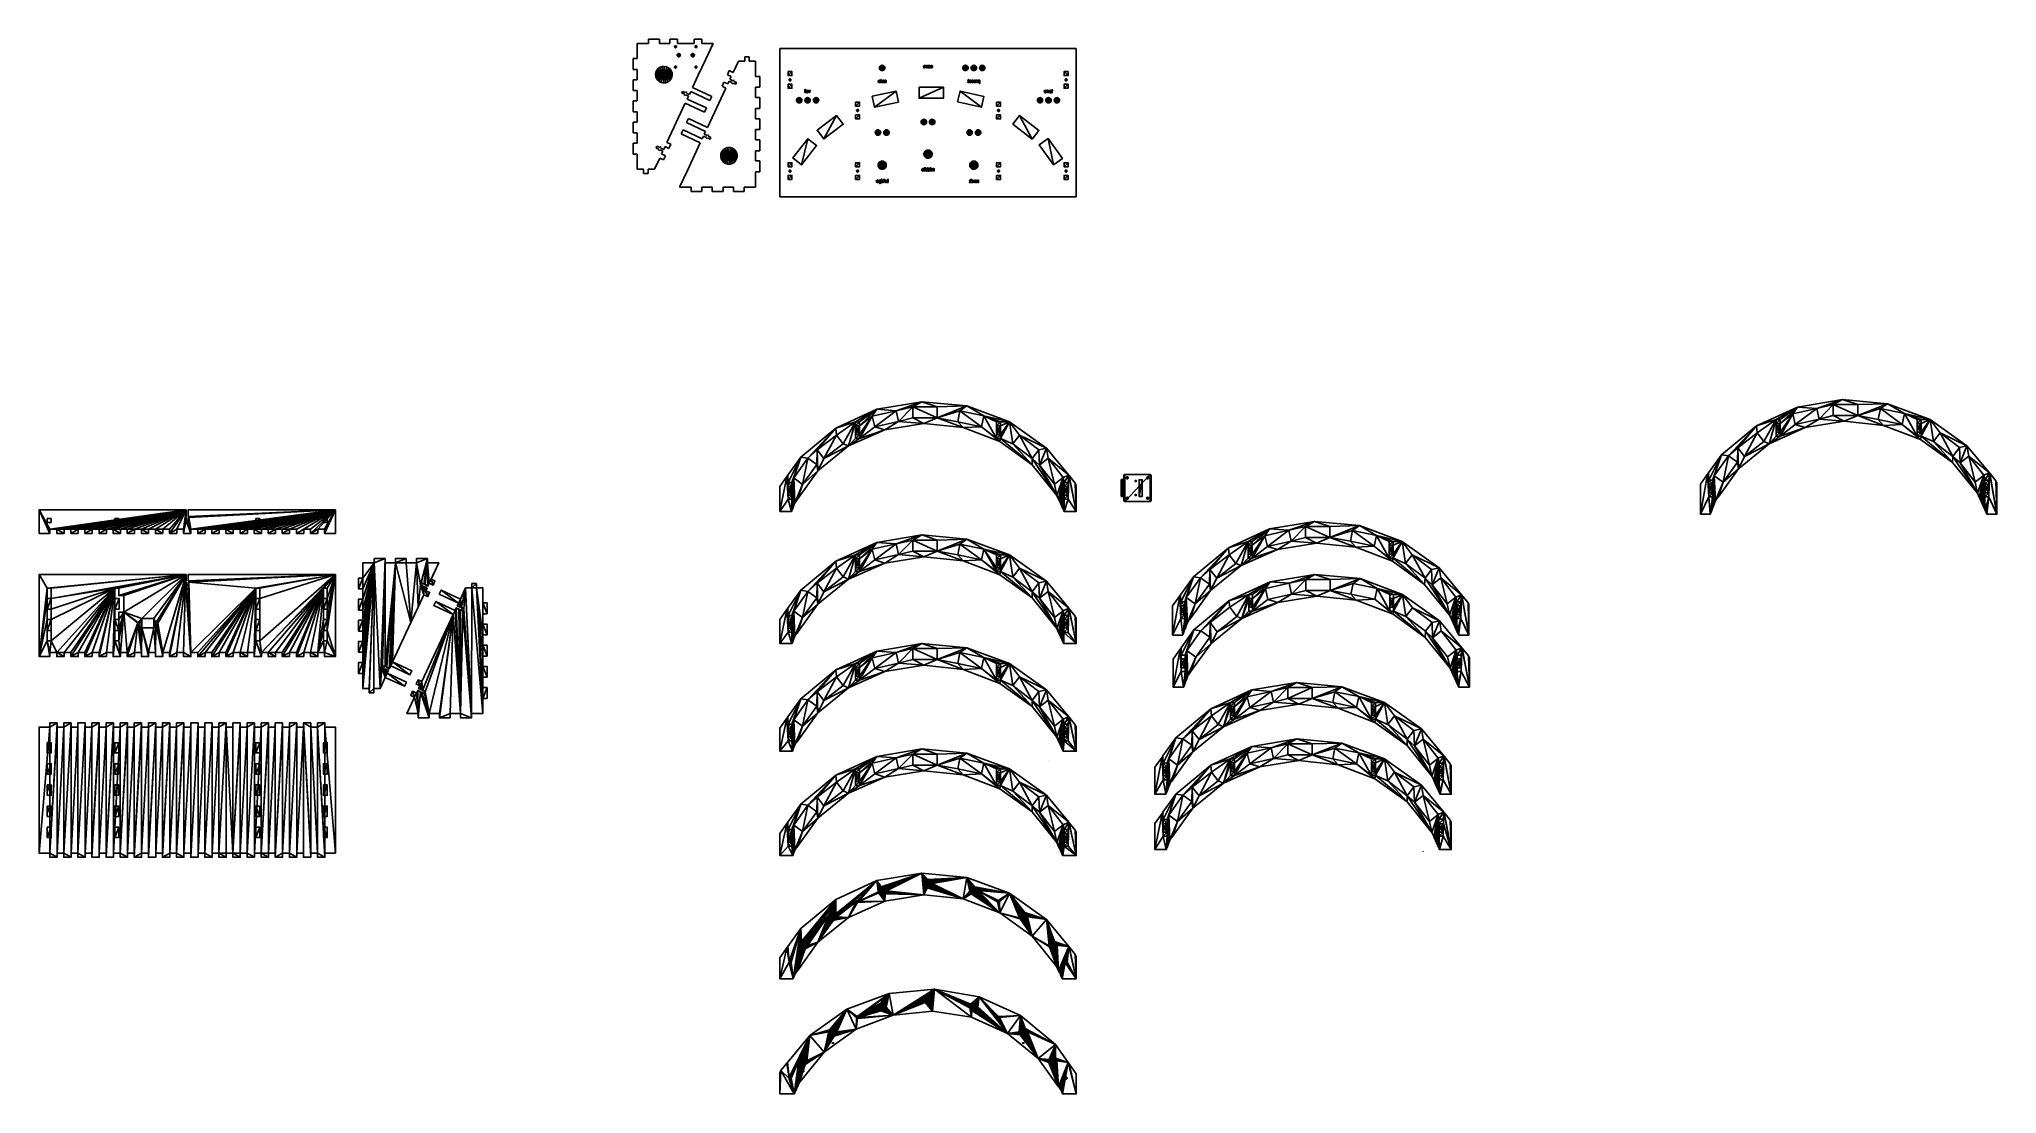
# Model space of a CAD drawing. Header units: metres. Extents: x -935 to 1842, y -1273 to 224.
import ezdxf

# ---------------------------------------------------------------- set-up
doc = ezdxf.new("R2010")
doc.units = ezdxf.units.M

msp = doc.modelspace()

# ---------------------------------------------------------------- linework, layer by layer
at = {"layer": 'Group#3'}
for p, q in [((-917.7, -456.8), (-923.3, -456.8)), ((-923.3, -456.8), (-923.3, -462.4)), ((-923.3, -462.4), (-917.7, -462.4)), ((-917.7, -462.4), (-917.7, -456.8)), ((-827.5, -456.8), (-827.5, -462.4)), ((-821.9, -456.8), (-827.5, -456.8)), ((-827.5, -462.4), (-821.9, -462.4)), ((-821.9, -462.4), (-821.9, -456.8)), ((-621.9, -456.8), (-627.5, -456.8)), ((-627.5, -456.8), (-627.5, -462.4)), ((-627.5, -462.4), (-621.9, -462.4)), ((-621.9, -462.4), (-621.9, -456.8)), ((-531.7, -456.8), (-531.7, -462.4)), ((-526.1, -456.8), (-531.7, -456.8)), ((-531.7, -462.4), (-526.1, -462.4)), ((-526.1, -462.4), (-526.1, -456.8))]:
    msp.add_line(p, q, dxfattribs=at)
at = {"layer": 'Group#6'}
for p, q in [((-70.3, 223.6), (-70.3, 217.6)), ((-54.9, 223.6), (-70.3, 223.6)), ((-54.9, 217.6), (-54.9, 223.6)), ((-40.3, 223.6), (-40.3, 217.6)), ((-29.4, 223.6), (-40.3, 223.6)), ((-29.4, 217.6), (-29.4, 223.6)), ((-5.8, 223.6), (-5.8, 217.6)), ((5.1, 223.6), (-5.8, 223.6)), ((5.1, 217.6), (5.1, 223.6)), ((-92.4, 195.9), (-92.4, 180.5)), ((-86.4, 195.9), (-92.4, 195.9)), ((-86.4, 217.6), (-86.4, 195.9)), ((-70.3, 217.6), (-86.4, 217.6)), ((-40.3, 217.6), (-54.9, 217.6)), ((-5.8, 217.6), (-29.4, 217.6)), ((21.3, 217.6), (5.1, 217.6)), ((10.3, 194.1), (21.3, 217.6)), ((-92.4, 180.5), (-86.4, 180.5)), ((-86.4, 180.5), (-86.4, 165.9)), ((-7.9, 154.9), (0.2, 172.3)), ((0.2, 172.3), (10.3, 194.1)), ((-92.4, 165.9), (-92.4, 150.5)), ((-86.4, 165.9), (-92.4, 165.9)), ((-92.4, 150.5), (-86.4, 150.5)), ((-86.4, 150.5), (-86.4, 135.9)), ((-23.2, 147), (-22, 149.5)), ((-19.4, 145.3), (-23.2, 147)), ((-22, 149.5), (-18.2, 147.8)), ((-19.9, 144.4), (-20, 144.4)), ((-19.9, 144.4), (-19.4, 145.3)), ((-18.2, 143.6), (-19.9, 144.4)), ((-18.2, 147.8), (-17.8, 148.7)), ((-17.8, 144.5), (-18.2, 143.6)), ((-17.8, 148.7), (-16.2, 147.9)), ((-13.7, 142.6), (-17.8, 144.5)), ((-16.2, 147.9), (-16.6, 147)), ((-16.6, 147), (-12.5, 145.1)), ((-15.5, 138.6), (-13.7, 142.6)), ((-12.5, 145.1), (-10.6, 149.1)), ((-10.6, 149.1), (16.6, 136.4)), ((19.3, 142.2), (-7.9, 154.9)), ((16.6, 136.4), (19.3, 142.2)), ((-92.4, 135.9), (-92.4, 120.5)), ((-86.4, 135.9), (-92.4, 135.9)), ((-92.4, 120.5), (-86.4, 120.5)), ((-86.4, 120.5), (-86.4, 105.9)), ((-44.3, 77), (-18.2, 132.8)), ((-18.2, 132.8), (9, 120.1)), ((11.7, 125.9), (-15.5, 138.6)), ((9, 120.1), (11.7, 125.9)), ((-92.4, 105.9), (-92.4, 90.5)), ((-86.4, 105.9), (-92.4, 105.9)), ((-92.4, 90.5), (-86.4, 90.5)), ((-86.4, 90.5), (-86.4, 75.9)), ((-86.4, 75.9), (-92.4, 75.9)), ((-92.4, 75.9), (-92.4, 60.5)), ((-92.4, 60.5), (-86.4, 60.5)), ((-86.4, 60.5), (-86.4, 38.9)), ((-59.5, 69.1), (-58.4, 71.6)), ((-55.8, 67.3), (-59.5, 69.1)), ((-58.4, 71.6), (-54.6, 69.8)), ((-56.2, 66.4), (-55.8, 67.3)), ((-54.6, 65.6), (-56.2, 66.4)), ((-54.6, 69.8), (-54.2, 70.8)), ((-54.1, 66.6), (-54.6, 65.6)), ((-54.2, 70.8), (-52.5, 70)), ((-50, 64.6), (-54.1, 66.6)), ((-52.5, 70), (-53, 69.1)), ((-53, 69.1), (-48.8, 67.2)), ((-51.9, 60.6), (-50, 64.6)), ((-46.4, 58.1), (-51.9, 60.6)), ((-49.1, 52.3), (-46.4, 58.1)), ((-48.8, 67.2), (-47, 71.2)), ((-47, 71.2), (-41.5, 68.6)), ((-38.8, 74.4), (-44.3, 77)), ((-41.5, 68.6), (-38.8, 74.4)), ((-86.4, 38.9), (-77.4, 38.9)), ((-77.4, 38.9), (-77.4, 32.9)), ((-77.4, 32.9), (-71, 32.9)), ((-71, 38.9), (-62, 38.9)), ((-71, 32.9), (-71, 38.9)), ((-62, 38.9), (-54.6, 54.8)), ((-54.6, 54.8), (-49.1, 52.3))]:
    msp.add_line(p, q, dxfattribs=at)
at = {"layer": 'Group#7'}
for p, q in [((72.4, 198.3), (66, 198.3)), ((66, 198.3), (66, 192.3)), ((72.4, 192.3), (72.4, 198.3)), ((44.2, 178.9), (41.5, 173.1)), ((41.5, 173.1), (46.9, 170.6)), ((49.6, 176.4), (44.2, 178.9)), ((46.9, 170.6), (45, 166.6)), ((57.1, 192.3), (49.6, 176.4)), ((66, 192.3), (57.1, 192.3)), ((81.4, 192.3), (72.4, 192.3)), ((81.4, 170.7), (81.4, 192.3)), ((87.4, 170.7), (81.4, 170.7)), ((87.4, 155.3), (87.4, 170.7)), ((39.3, 154.2), (13.3, 98.4)), ((36.6, 162.6), (33.9, 156.8)), ((33.9, 156.8), (39.3, 154.2)), ((42, 160), (36.6, 162.6)), ((43.9, 164), (42, 160)), ((48, 162.1), (43.9, 164)), ((45, 166.6), (49.2, 164.6)), ((47.6, 161.2), (48, 162.1)), ((49.2, 160.4), (47.6, 161.2)), ((49.2, 164.6), (49.6, 165.6)), ((49.6, 161.3), (49.2, 160.4)), ((49.6, 165.6), (51.2, 164.8)), ((53.4, 159.6), (49.6, 161.3)), ((51.2, 164.8), (50.8, 163.9)), ((50.8, 163.9), (54.6, 162.1)), ((54.6, 162.1), (53.4, 159.6)), ((81.4, 140.7), (81.4, 155.3)), ((81.4, 155.3), (87.4, 155.3)), ((87.4, 140.7), (81.4, 140.7)), ((87.4, 125.3), (87.4, 140.7)), ((-13.9, 111.1), (-16.6, 105.3)), ((13.3, 98.4), (-13.9, 111.1)), ((81.4, 110.7), (81.4, 125.3)), ((81.4, 125.3), (87.4, 125.3)), ((-21.5, 94.8), (-24.2, 89)), ((-24.2, 89), (3, 76.3)), ((5.7, 82.1), (-21.5, 94.8)), ((-16.6, 105.3), (10.6, 92.6)), ((7.5, 86.1), (5.7, 82.1)), ((11.6, 84.2), (7.5, 86.1)), ((10.6, 92.6), (8.7, 88.6)), ((8.7, 88.6), (12.8, 86.7)), ((11.2, 83.3), (11.6, 84.2)), ((12.8, 86.7), (13.2, 87.6)), ((13.3, 83.4), (12.8, 82.5)), ((13.2, 87.6), (14.9, 86.8)), ((17, 81.6), (13.3, 83.4)), ((14.9, 86.8), (14.5, 85.9)), ((14.5, 85.9), (18.2, 84.2)), ((18.2, 84.2), (17, 81.6)), ((87.4, 110.7), (81.4, 110.7)), ((81.4, 95.3), (87.4, 95.3)), ((81.4, 80.7), (81.4, 95.3)), ((87.4, 95.3), (87.4, 110.7)), ((-5.2, 58.9), (-15.3, 37.1)), ((3, 76.3), (-5.2, 58.9)), ((12.8, 82.5), (11.2, 83.3)), ((87.4, 80.7), (81.4, 80.7)), ((81.4, 65.3), (87.4, 65.3)), ((81.4, 50.7), (81.4, 65.3)), ((87.4, 65.3), (87.4, 80.7)), ((-15.3, 37.1), (-26.3, 13.6)), ((87.4, 50.7), (81.4, 50.7)), ((81.4, 13.6), (81.4, 35.3)), ((81.4, 35.3), (87.4, 35.3)), ((87.4, 35.3), (87.4, 50.7)), ((-26.3, 13.6), (-10.1, 13.6)), ((-10.1, 13.6), (-10.1, 7.6)), ((-10.1, 7.6), (5.3, 7.6)), ((5.3, 7.6), (5.3, 13.6)), ((5.3, 13.6), (19.9, 13.6)), ((19.9, 13.6), (19.9, 7.6)), ((19.9, 7.6), (35.3, 7.6)), ((35.3, 7.6), (35.3, 13.6)), ((35.3, 13.6), (49.9, 13.6)), ((49.9, 13.6), (49.9, 7.6)), ((49.9, 7.6), (65.3, 7.6)), ((65.3, 7.6), (65.3, 13.6)), ((65.3, 13.6), (81.4, 13.6))]:
    msp.add_line(p, q, dxfattribs=at)
at = {"layer": 'Group#8'}
for p, q in [((115.9, 210.2), (115.9, -0.2)), ((536.3, 210.2), (115.9, 210.2)), ((536.3, -0.2), (536.3, 210.2)), ((155.8, 82.3), (155.8, 82.3)), ((115.9, -0.2), (536.3, -0.2))]:
    msp.add_line(p, q, dxfattribs=at)
at = {"layer": 'Group#9'}
for p, q in [((155.7, -1204.8), (155.7, -1204.8)), ((521, -1249.8), (521.2, -1249.7)), ((521.2, -1249.7), (521.5, -1249.5)), ((521.5, -1249.5), (521.9, -1249.5)), ((521.9, -1249.5), (522.3, -1249.5)), ((522.3, -1249.5), (522.7, -1249.7)), ((522.7, -1249.7), (523, -1249.9)), ((520.4, -1251), (520.5, -1250.6)), ((520.5, -1251.4), (520.4, -1251)), ((520.5, -1250.6), (520.6, -1250.2)), ((520.6, -1251.7), (520.5, -1251.4)), ((520.6, -1250.2), (520.9, -1249.9)), ((520.9, -1252), (520.6, -1251.7)), ((520.9, -1249.9), (521, -1249.8)), ((521.2, -1252.3), (520.9, -1252)), ((521.5, -1252.4), (521.2, -1252.3)), ((521.9, -1252.5), (521.5, -1252.4)), ((522.3, -1252.4), (521.9, -1252.5)), ((522.7, -1252.3), (522.3, -1252.4)), ((522.8, -1252.1), (522.7, -1252.3)), ((523, -1252), (522.8, -1252.1)), ((523, -1249.9), (523.2, -1250.2)), ((523.2, -1251.7), (523, -1252)), ((523.2, -1250.2), (523.4, -1250.6)), ((523.4, -1251.4), (523.2, -1251.7)), ((523.4, -1250.6), (523.4, -1251)), ((523.4, -1251), (523.4, -1251.4))]:
    msp.add_line(p, q, dxfattribs=at)
at = {"layer": 'Layer0'}
for p, q in [((496.5, -800.1), (496.5, -800.1)), ((1028.5, -929.5), (1028.5, -929.6))]:
    msp.add_line(p, q, dxfattribs=at)

# ---------------------------------------------------------------- meshes
at = {"layer": '+'}
mesh = msp.add_polyface(dxfattribs=at)
corners = [(147.1, -1240.4), (148.2, -1241.2), (148.2, -1240.4), (147.1, -1241.2), (148.2, -1239.3), (149, -1240.4), (149, -1239.3), (149, -1241.2), (149, -1242.3), (148.2, -1242.3), (150.1, -1241.2), (150.1, -1240.4)]
mesh.append_faces([[corners[k] for k in face] for face in [(1, 0, 3), (4, 5, 6), (5, 10, 11)]], dxfattribs={"vtx0": -1})
mesh.append_faces([[corners[k] for k in face] for face in [(0, 1, 2), (7, 4, 8), (8, 4, 9), (9, 2, 1), (10, 5, 7)]], dxfattribs={"vtx0": -1, "vtx1": -1})
mesh.append_faces([[corners[k] for k in face] for face in [(5, 4, 7)]], dxfattribs={"vtx0": -1, "vtx1": -1, "vtx2": -1})
mesh.append_faces([[corners[k] for k in face] for face in [(9, 4, 2)]], dxfattribs={"vtx0": -1, "vtx2": -1})
mesh = msp.add_polyface(dxfattribs=at)
corners = [(147.1, -1241.2, 0.2), (148.2, -1240.4, 0.2), (148.2, -1241.2, 0.2), (147.1, -1240.4, 0.2), (148.2, -1242.3, 0.2), (149, -1241.2, 0.2), (149, -1242.3, 0.2), (149, -1240.4, 0.2), (149, -1239.3, 0.2), (148.2, -1239.3, 0.2), (150.1, -1240.4, 0.2), (150.1, -1241.2, 0.2)]
mesh.append_faces([[corners[k] for k in face] for face in [(1, 0, 3), (4, 5, 6), (5, 10, 11)]], dxfattribs={"vtx0": -1})
mesh.append_faces([[corners[k] for k in face] for face in [(0, 1, 2), (7, 4, 8), (8, 4, 9), (9, 2, 1), (10, 5, 7)]], dxfattribs={"vtx0": -1, "vtx1": -1})
mesh.append_faces([[corners[k] for k in face] for face in [(5, 4, 7)]], dxfattribs={"vtx0": -1, "vtx1": -1, "vtx2": -1})
mesh.append_faces([[corners[k] for k in face] for face in [(9, 4, 2)]], dxfattribs={"vtx0": -1, "vtx2": -1})
mesh = msp.add_polyface(dxfattribs=at)
corners = [(147.1, -1240.4), (147.1, -1241.2, 0.2), (147.1, -1241.2), (147.1, -1240.4, 0.2)]
mesh.append_faces([[corners[k] for k in face] for face in [(0, 1, 2), (1, 0, 3)]], dxfattribs={"vtx0": -1})
mesh = msp.add_polyface(dxfattribs=at)
corners = [(148.2, -1240.4, 0.2), (147.1, -1240.4), (148.2, -1240.4), (147.1, -1240.4, 0.2)]
mesh.append_faces([[corners[k] for k in face] for face in [(0, 1, 2), (1, 0, 3)]], dxfattribs={"vtx0": -1})
mesh = msp.add_polyface(dxfattribs=at)
corners = [(147.1, -1241.2, 0.2), (148.2, -1241.2), (147.1, -1241.2), (148.2, -1241.2, 0.2)]
mesh.append_faces([[corners[k] for k in face] for face in [(0, 1, 2), (1, 0, 3)]], dxfattribs={"vtx0": -1})
mesh = msp.add_polyface(dxfattribs=at)
corners = [(149, -1239.3, 0.2), (148.2, -1239.3), (149, -1239.3), (148.2, -1239.3, 0.2)]
mesh.append_faces([[corners[k] for k in face] for face in [(0, 1, 2), (1, 0, 3)]], dxfattribs={"vtx0": -1})
mesh = msp.add_polyface(dxfattribs=at)
corners = [(148.2, -1239.3), (148.2, -1240.4, 0.2), (148.2, -1240.4), (148.2, -1239.3, 0.2)]
mesh.append_faces([[corners[k] for k in face] for face in [(0, 1, 2), (1, 0, 3)]], dxfattribs={"vtx0": -1})
mesh = msp.add_polyface(dxfattribs=at)
corners = [(148.2, -1241.2), (148.2, -1242.3, 0.2), (148.2, -1242.3), (148.2, -1241.2, 0.2)]
mesh.append_faces([[corners[k] for k in face] for face in [(0, 1, 2), (1, 0, 3)]], dxfattribs={"vtx0": -1})
mesh = msp.add_polyface(dxfattribs=at)
corners = [(148.2, -1242.3, 0.2), (149, -1242.3), (148.2, -1242.3), (149, -1242.3, 0.2)]
mesh.append_faces([[corners[k] for k in face] for face in [(0, 1, 2), (1, 0, 3)]], dxfattribs={"vtx0": -1})
mesh = msp.add_polyface(dxfattribs=at)
corners = [(149, -1239.3, 0.2), (149, -1240.4), (149, -1240.4, 0.2), (149, -1239.3)]
mesh.append_faces([[corners[k] for k in face] for face in [(0, 1, 2), (1, 0, 3)]], dxfattribs={"vtx0": -1})
mesh = msp.add_polyface(dxfattribs=at)
corners = [(150.1, -1240.4, 0.2), (149, -1240.4), (150.1, -1240.4), (149, -1240.4, 0.2)]
mesh.append_faces([[corners[k] for k in face] for face in [(0, 1, 2), (1, 0, 3)]], dxfattribs={"vtx0": -1})
mesh = msp.add_polyface(dxfattribs=at)
corners = [(149, -1241.2, 0.2), (149, -1242.3), (149, -1242.3, 0.2), (149, -1241.2)]
mesh.append_faces([[corners[k] for k in face] for face in [(0, 1, 2), (1, 0, 3)]], dxfattribs={"vtx0": -1})
mesh = msp.add_polyface(dxfattribs=at)
corners = [(149, -1241.2, 0.2), (150.1, -1241.2), (149, -1241.2), (150.1, -1241.2, 0.2)]
mesh.append_faces([[corners[k] for k in face] for face in [(0, 1, 2), (1, 0, 3)]], dxfattribs={"vtx0": -1})
mesh = msp.add_polyface(dxfattribs=at)
corners = [(150.1, -1240.4, 0.2), (150.1, -1241.2), (150.1, -1241.2, 0.2), (150.1, -1240.4)]
mesh.append_faces([[corners[k] for k in face] for face in [(0, 1, 2), (1, 0, 3)]], dxfattribs={"vtx0": -1})
mesh = msp.add_polyface(dxfattribs=at)
corners = [(502.1, -1240.4), (503.3, -1241.2), (503.3, -1240.4), (502.1, -1241.2), (503.3, -1239.3), (504, -1240.4), (504, -1239.3), (504, -1241.2), (504, -1242.3), (503.3, -1242.3), (505.1, -1241.2), (505.1, -1240.4)]
mesh.append_faces([[corners[k] for k in face] for face in [(1, 0, 3), (4, 5, 6), (5, 10, 11)]], dxfattribs={"vtx0": -1})
mesh.append_faces([[corners[k] for k in face] for face in [(0, 1, 2), (7, 4, 8), (8, 4, 9), (9, 2, 1), (10, 5, 7)]], dxfattribs={"vtx0": -1, "vtx1": -1})
mesh.append_faces([[corners[k] for k in face] for face in [(5, 4, 7)]], dxfattribs={"vtx0": -1, "vtx1": -1, "vtx2": -1})
mesh.append_faces([[corners[k] for k in face] for face in [(9, 4, 2)]], dxfattribs={"vtx0": -1, "vtx2": -1})
mesh = msp.add_polyface(dxfattribs=at)
corners = [(502.1, -1241.2, 0.2), (503.3, -1240.4, 0.2), (503.3, -1241.2, 0.2), (502.1, -1240.4, 0.2), (503.3, -1242.3, 0.2), (504, -1241.2, 0.2), (504, -1242.3, 0.2), (504, -1240.4, 0.2), (504, -1239.3, 0.2), (503.3, -1239.3, 0.2), (505.1, -1240.4, 0.2), (505.1, -1241.2, 0.2)]
mesh.append_faces([[corners[k] for k in face] for face in [(1, 0, 3), (4, 5, 6), (5, 10, 11)]], dxfattribs={"vtx0": -1})
mesh.append_faces([[corners[k] for k in face] for face in [(0, 1, 2), (7, 4, 8), (8, 4, 9), (9, 2, 1), (10, 5, 7)]], dxfattribs={"vtx0": -1, "vtx1": -1})
mesh.append_faces([[corners[k] for k in face] for face in [(5, 4, 7)]], dxfattribs={"vtx0": -1, "vtx1": -1, "vtx2": -1})
mesh.append_faces([[corners[k] for k in face] for face in [(9, 4, 2)]], dxfattribs={"vtx0": -1, "vtx2": -1})
mesh = msp.add_polyface(dxfattribs=at)
corners = [(502.1, -1240.4), (502.1, -1241.2, 0.2), (502.1, -1241.2), (502.1, -1240.4, 0.2)]
mesh.append_faces([[corners[k] for k in face] for face in [(0, 1, 2), (1, 0, 3)]], dxfattribs={"vtx0": -1})
mesh = msp.add_polyface(dxfattribs=at)
corners = [(503.3, -1240.4, 0.2), (502.1, -1240.4), (503.3, -1240.4), (502.1, -1240.4, 0.2)]
mesh.append_faces([[corners[k] for k in face] for face in [(0, 1, 2), (1, 0, 3)]], dxfattribs={"vtx0": -1})
mesh = msp.add_polyface(dxfattribs=at)
corners = [(502.1, -1241.2, 0.2), (503.3, -1241.2), (502.1, -1241.2), (503.3, -1241.2, 0.2)]
mesh.append_faces([[corners[k] for k in face] for face in [(0, 1, 2), (1, 0, 3)]], dxfattribs={"vtx0": -1})
mesh = msp.add_polyface(dxfattribs=at)
corners = [(504, -1239.3, 0.2), (503.3, -1239.3), (504, -1239.3), (503.3, -1239.3, 0.2)]
mesh.append_faces([[corners[k] for k in face] for face in [(0, 1, 2), (1, 0, 3)]], dxfattribs={"vtx0": -1})
mesh = msp.add_polyface(dxfattribs=at)
corners = [(503.3, -1239.3), (503.3, -1240.4, 0.2), (503.3, -1240.4), (503.3, -1239.3, 0.2)]
mesh.append_faces([[corners[k] for k in face] for face in [(0, 1, 2), (1, 0, 3)]], dxfattribs={"vtx0": -1})
mesh = msp.add_polyface(dxfattribs=at)
corners = [(503.3, -1241.2), (503.3, -1242.3, 0.2), (503.3, -1242.3), (503.3, -1241.2, 0.2)]
mesh.append_faces([[corners[k] for k in face] for face in [(0, 1, 2), (1, 0, 3)]], dxfattribs={"vtx0": -1})
mesh = msp.add_polyface(dxfattribs=at)
corners = [(503.3, -1242.3, 0.2), (504, -1242.3), (503.3, -1242.3), (504, -1242.3, 0.2)]
mesh.append_faces([[corners[k] for k in face] for face in [(0, 1, 2), (1, 0, 3)]], dxfattribs={"vtx0": -1})
mesh = msp.add_polyface(dxfattribs=at)
corners = [(504, -1239.3, 0.2), (504, -1240.4), (504, -1240.4, 0.2), (504, -1239.3)]
mesh.append_faces([[corners[k] for k in face] for face in [(0, 1, 2), (1, 0, 3)]], dxfattribs={"vtx0": -1})
mesh = msp.add_polyface(dxfattribs=at)
corners = [(505.1, -1240.4, 0.2), (504, -1240.4), (505.1, -1240.4), (504, -1240.4, 0.2)]
mesh.append_faces([[corners[k] for k in face] for face in [(0, 1, 2), (1, 0, 3)]], dxfattribs={"vtx0": -1})
mesh = msp.add_polyface(dxfattribs=at)
corners = [(504, -1241.2, 0.2), (504, -1242.3), (504, -1242.3, 0.2), (504, -1241.2)]
mesh.append_faces([[corners[k] for k in face] for face in [(0, 1, 2), (1, 0, 3)]], dxfattribs={"vtx0": -1})
mesh = msp.add_polyface(dxfattribs=at)
corners = [(504, -1241.2, 0.2), (505.1, -1241.2), (504, -1241.2), (505.1, -1241.2, 0.2)]
mesh.append_faces([[corners[k] for k in face] for face in [(0, 1, 2), (1, 0, 3)]], dxfattribs={"vtx0": -1})
mesh = msp.add_polyface(dxfattribs=at)
corners = [(505.1, -1240.4, 0.2), (505.1, -1241.2), (505.1, -1241.2, 0.2), (505.1, -1240.4)]
mesh.append_faces([[corners[k] for k in face] for face in [(0, 1, 2), (1, 0, 3)]], dxfattribs={"vtx0": -1})
at = {"layer": '-'}
mesh = msp.add_polyface(dxfattribs=at)
corners = [(460.3, -1200.7), (462, -1201.5), (462, -1200.7), (460.3, -1201.5)]
mesh.append_faces([[corners[k] for k in face] for face in [(0, 1, 2), (1, 0, 3)]], dxfattribs={"vtx0": -1})
mesh = msp.add_polyface(dxfattribs=at)
corners = [(460.3, -1201.5, 0.2), (462, -1200.7, 0.2), (462, -1201.5, 0.2), (460.3, -1200.7, 0.2)]
mesh.append_faces([[corners[k] for k in face] for face in [(0, 1, 2), (1, 0, 3)]], dxfattribs={"vtx0": -1})
mesh = msp.add_polyface(dxfattribs=at)
corners = [(460.3, -1200.7), (460.3, -1201.5, 0.2), (460.3, -1201.5), (460.3, -1200.7, 0.2)]
mesh.append_faces([[corners[k] for k in face] for face in [(0, 1, 2), (1, 0, 3)]], dxfattribs={"vtx0": -1})
mesh = msp.add_polyface(dxfattribs=at)
corners = [(462, -1200.7, 0.2), (460.3, -1200.7), (462, -1200.7), (460.3, -1200.7, 0.2)]
mesh.append_faces([[corners[k] for k in face] for face in [(0, 1, 2), (1, 0, 3)]], dxfattribs={"vtx0": -1})
mesh = msp.add_polyface(dxfattribs=at)
corners = [(460.3, -1201.5, 0.2), (462, -1201.5), (460.3, -1201.5), (462, -1201.5, 0.2)]
mesh.append_faces([[corners[k] for k in face] for face in [(0, 1, 2), (1, 0, 3)]], dxfattribs={"vtx0": -1})
mesh = msp.add_polyface(dxfattribs=at)
corners = [(462, -1200.7, 0.2), (462, -1201.5), (462, -1201.5, 0.2), (462, -1200.7)]
mesh.append_faces([[corners[k] for k in face] for face in [(0, 1, 2), (1, 0, 3)]], dxfattribs={"vtx0": -1})
at = {"layer": '-#1'}
mesh = msp.add_polyface(dxfattribs=at)
corners = [(190.3, -1200.7), (192, -1201.5), (192, -1200.7), (190.3, -1201.5)]
mesh.append_faces([[corners[k] for k in face] for face in [(0, 1, 2), (1, 0, 3)]], dxfattribs={"vtx0": -1})
mesh = msp.add_polyface(dxfattribs=at)
corners = [(190.3, -1201.5, 0.2), (192, -1200.7, 0.2), (192, -1201.5, 0.2), (190.3, -1200.7, 0.2)]
mesh.append_faces([[corners[k] for k in face] for face in [(0, 1, 2), (1, 0, 3)]], dxfattribs={"vtx0": -1})
mesh = msp.add_polyface(dxfattribs=at)
corners = [(190.3, -1200.7), (190.3, -1201.5, 0.2), (190.3, -1201.5), (190.3, -1200.7, 0.2)]
mesh.append_faces([[corners[k] for k in face] for face in [(0, 1, 2), (1, 0, 3)]], dxfattribs={"vtx0": -1})
mesh = msp.add_polyface(dxfattribs=at)
corners = [(192, -1200.7, 0.2), (190.3, -1200.7), (192, -1200.7), (190.3, -1200.7, 0.2)]
mesh.append_faces([[corners[k] for k in face] for face in [(0, 1, 2), (1, 0, 3)]], dxfattribs={"vtx0": -1})
mesh = msp.add_polyface(dxfattribs=at)
corners = [(190.3, -1201.5, 0.2), (192, -1201.5), (190.3, -1201.5), (192, -1201.5, 0.2)]
mesh.append_faces([[corners[k] for k in face] for face in [(0, 1, 2), (1, 0, 3)]], dxfattribs={"vtx0": -1})
mesh = msp.add_polyface(dxfattribs=at)
corners = [(192, -1200.7, 0.2), (192, -1201.5), (192, -1201.5, 0.2), (192, -1200.7)]
mesh.append_faces([[corners[k] for k in face] for face in [(0, 1, 2), (1, 0, 3)]], dxfattribs={"vtx0": -1})
at = {"layer": 'auto'}
mesh = msp.add_polyface(dxfattribs=at)
corners = [(257.6, 165.1), (257.7, 163.6), (257.9, 164.9), (257.7, 164.1), (257.6, 164.3), (257.4, 165.2), (257.5, 164.5), (257.3, 164.7), (257.1, 165.3), (257.2, 164.8), (257, 164.8), (256.8, 165.3), (256.8, 164.9), (256.4, 165.3), (256.6, 164.8), (256.4, 164.8), (256.2, 165.2), (256.2, 164.7), (256.1, 164.5), (255.9, 165.1), (256, 164.3), (255.9, 164.1), (255.7, 164.9), (255.8, 163.6), (255.7, 162.3), (255.5, 162.5), (255.5, 164.6), (255.4, 162.8), (255.4, 164.3), (255.3, 163.2), (255.3, 164), (255.3, 163.6), (258.2, 164), (258.2, 163.2), (258.3, 163.6), (258.2, 162.8), (258.2, 164.3), (258, 162.5), (258, 164.6), (257.9, 162.3), (257.7, 162.1), (257.7, 163.1), (257.4, 161.9), (257.6, 162.8), (257.5, 162.6), (257.3, 162.5), (257.1, 161.9), (257.2, 162.4), (257, 162.3), (256.8, 161.8), (256.8, 162.3), (256.4, 161.9), (256.6, 162.3), (256.4, 162.4), (256.2, 161.9), (256.2, 162.5), (256.1, 162.6), (255.9, 162.1), (256, 162.8), (255.9, 163)]
mesh.append_faces([[corners[k] for k in face] for face in [(29, 30, 31), (32, 33, 34)]], dxfattribs={"vtx0": -1})
mesh.append_faces([[corners[k] for k in face] for face in [(0, 1, 2), (1, 0, 3), (3, 0, 4), (4, 5, 6), (6, 5, 7), (7, 8, 9), (9, 8, 10), (10, 11, 12), (12, 13, 14), (14, 13, 15), (15, 16, 17), (17, 16, 18), (18, 19, 20), (20, 19, 21), (21, 22, 23), (24, 22, 25), (25, 26, 27), (27, 28, 29), (33, 32, 35), (35, 36, 37), (37, 38, 39), (39, 2, 40), (40, 41, 42), (42, 45, 46), (46, 48, 49), (49, 50, 51), (51, 53, 54), (54, 56, 57), (57, 59, 24)]], dxfattribs={"vtx0": -1, "vtx1": -1})
mesh.append_faces([[corners[k] for k in face] for face in [(23, 22, 24), (40, 2, 1)]], dxfattribs={"vtx0": -1, "vtx1": -1, "vtx2": -1})
mesh.append_faces([[corners[k] for k in face] for face in [(4, 0, 5), (7, 5, 8), (10, 8, 11), (12, 11, 13), (15, 13, 16), (18, 16, 19), (21, 19, 22), (25, 22, 26), (27, 26, 28), (29, 28, 30), (35, 32, 36), (37, 36, 38), (39, 38, 2), (40, 1, 41), (42, 41, 43), (42, 43, 44), (42, 44, 45), (46, 45, 47), (46, 47, 48), (49, 48, 50), (51, 50, 52), (51, 52, 53), (54, 53, 55), (54, 55, 56), (57, 56, 58), (57, 58, 59), (24, 59, 23)]], dxfattribs={"vtx0": -1, "vtx2": -1})
mesh = msp.add_polyface(dxfattribs=at)
corners = [(258.2, 163.2, 0.2), (258.2, 164, 0.2), (258.3, 163.6, 0.2), (258.2, 162.8, 0.2), (258.2, 164.3, 0.2), (258, 162.5, 0.2), (258, 164.6, 0.2), (257.9, 162.3, 0.2), (257.9, 164.9, 0.2), (257.7, 162.1, 0.2), (257.7, 163.6, 0.2), (257.7, 163.1, 0.2), (257.4, 161.9, 0.2), (257.6, 162.8, 0.2), (257.5, 162.6, 0.2), (257.3, 162.5, 0.2), (257.1, 161.9, 0.2), (257.2, 162.4, 0.2), (257, 162.3, 0.2), (256.8, 161.8, 0.2), (256.8, 162.3, 0.2), (256.4, 161.9, 0.2), (256.6, 162.3, 0.2), (256.4, 162.4, 0.2), (256.2, 161.9, 0.2), (256.2, 162.5, 0.2), (256.1, 162.6, 0.2), (255.9, 162.1, 0.2), (256, 162.8, 0.2), (255.9, 163, 0.2), (255.7, 162.3, 0.2), (255.8, 163.6, 0.2), (257.6, 165.1, 0.2), (257.7, 164.1, 0.2), (257.6, 164.3, 0.2), (257.4, 165.2, 0.2), (257.5, 164.5, 0.2), (257.3, 164.7, 0.2), (257.1, 165.3, 0.2), (257.2, 164.8, 0.2), (257, 164.8, 0.2), (256.8, 165.3, 0.2), (256.8, 164.9, 0.2), (256.4, 165.3, 0.2), (256.6, 164.8, 0.2), (256.4, 164.8, 0.2), (256.2, 165.2, 0.2), (256.2, 164.7, 0.2), (256.1, 164.5, 0.2), (255.9, 165.1, 0.2), (256, 164.3, 0.2), (255.9, 164.1, 0.2), (255.7, 164.9, 0.2), (255.5, 162.5, 0.2), (255.5, 164.6, 0.2), (255.4, 162.8, 0.2), (255.4, 164.3, 0.2), (255.3, 163.2, 0.2), (255.3, 164, 0.2), (255.3, 163.6, 0.2)]
mesh.append_faces([[corners[k] for k in face] for face in [(0, 1, 2), (58, 57, 59)]], dxfattribs={"vtx0": -1})
mesh.append_faces([[corners[k] for k in face] for face in [(1, 3, 4), (4, 5, 6), (6, 7, 8), (10, 9, 11), (11, 12, 13), (13, 12, 14), (14, 12, 15), (15, 16, 17), (17, 16, 18), (18, 19, 20), (20, 21, 22), (22, 21, 23), (23, 24, 25), (25, 24, 26), (26, 27, 28), (28, 27, 29), (29, 30, 31), (32, 34, 35), (35, 37, 38), (38, 40, 41), (41, 42, 43), (43, 45, 46), (46, 48, 49), (49, 51, 52), (52, 53, 54), (54, 55, 56), (56, 57, 58)]], dxfattribs={"vtx0": -1, "vtx1": -1})
mesh.append_faces([[corners[k] for k in face] for face in [(8, 9, 10), (52, 31, 30)]], dxfattribs={"vtx0": -1, "vtx1": -1, "vtx2": -1})
mesh.append_faces([[corners[k] for k in face] for face in [(1, 0, 3), (4, 3, 5), (6, 5, 7), (8, 7, 9), (11, 9, 12), (15, 12, 16), (18, 16, 19), (20, 19, 21), (23, 21, 24), (26, 24, 27), (29, 27, 30), (10, 32, 8), (32, 10, 33), (32, 33, 34), (35, 34, 36), (35, 36, 37), (38, 37, 39), (38, 39, 40), (41, 40, 42), (43, 42, 44), (43, 44, 45), (46, 45, 47), (46, 47, 48), (49, 48, 50), (49, 50, 51), (52, 51, 31), (52, 30, 53), (54, 53, 55), (56, 55, 57)]], dxfattribs={"vtx0": -1, "vtx2": -1})
mesh = msp.add_polyface(dxfattribs=at)
corners = [(255.4, 164.3), (255.3, 164, 0.2), (255.3, 164), (255.4, 164.3, 0.2)]
mesh.append_faces([[corners[k] for k in face] for face in [(0, 1, 2), (1, 0, 3)]], dxfattribs={"vtx0": -1})
mesh = msp.add_polyface(dxfattribs=at)
corners = [(255.3, 164), (255.3, 163.6, 0.2), (255.3, 163.6), (255.3, 164, 0.2)]
mesh.append_faces([[corners[k] for k in face] for face in [(0, 1, 2), (1, 0, 3)]], dxfattribs={"vtx0": -1})
mesh = msp.add_polyface(dxfattribs=at)
corners = [(255.3, 163.6), (255.3, 163.2, 0.2), (255.3, 163.2), (255.3, 163.6, 0.2)]
mesh.append_faces([[corners[k] for k in face] for face in [(0, 1, 2), (1, 0, 3)]], dxfattribs={"vtx0": -1})
mesh = msp.add_polyface(dxfattribs=at)
corners = [(255.3, 163.2), (255.4, 162.8, 0.2), (255.4, 162.8), (255.3, 163.2, 0.2)]
mesh.append_faces([[corners[k] for k in face] for face in [(0, 1, 2), (1, 0, 3)]], dxfattribs={"vtx0": -1})
mesh = msp.add_polyface(dxfattribs=at)
corners = [(255.5, 164.6), (255.4, 164.3, 0.2), (255.4, 164.3), (255.5, 164.6, 0.2)]
mesh.append_faces([[corners[k] for k in face] for face in [(0, 1, 2), (1, 0, 3)]], dxfattribs={"vtx0": -1})
mesh = msp.add_polyface(dxfattribs=at)
corners = [(255.4, 162.8), (255.5, 162.5, 0.2), (255.5, 162.5), (255.4, 162.8, 0.2)]
mesh.append_faces([[corners[k] for k in face] for face in [(0, 1, 2), (1, 0, 3)]], dxfattribs={"vtx0": -1})
mesh = msp.add_polyface(dxfattribs=at)
corners = [(255.7, 164.9), (255.5, 164.6, 0.2), (255.5, 164.6), (255.7, 164.9, 0.2)]
mesh.append_faces([[corners[k] for k in face] for face in [(0, 1, 2), (1, 0, 3)]], dxfattribs={"vtx0": -1})
mesh = msp.add_polyface(dxfattribs=at)
corners = [(255.5, 162.5), (255.7, 162.3, 0.2), (255.7, 162.3), (255.5, 162.5, 0.2)]
mesh.append_faces([[corners[k] for k in face] for face in [(0, 1, 2), (1, 0, 3)]], dxfattribs={"vtx0": -1})
mesh = msp.add_polyface(dxfattribs=at)
corners = [(255.9, 165.1, 0.2), (255.7, 164.9), (255.9, 165.1), (255.7, 164.9, 0.2)]
mesh.append_faces([[corners[k] for k in face] for face in [(0, 1, 2), (1, 0, 3)]], dxfattribs={"vtx0": -1})
mesh = msp.add_polyface(dxfattribs=at)
corners = [(255.7, 162.3, 0.2), (255.9, 162.1), (255.7, 162.3), (255.9, 162.1, 0.2)]
mesh.append_faces([[corners[k] for k in face] for face in [(0, 1, 2), (1, 0, 3)]], dxfattribs={"vtx0": -1})
mesh = msp.add_polyface(dxfattribs=at)
corners = [(255.9, 164.1, 0.2), (255.8, 163.6), (255.8, 163.6, 0.2), (255.9, 164.1)]
mesh.append_faces([[corners[k] for k in face] for face in [(0, 1, 2), (1, 0, 3)]], dxfattribs={"vtx0": -1})
mesh = msp.add_polyface(dxfattribs=at)
corners = [(255.8, 163.6, 0.2), (255.9, 163), (255.9, 163, 0.2), (255.8, 163.6)]
mesh.append_faces([[corners[k] for k in face] for face in [(0, 1, 2), (1, 0, 3)]], dxfattribs={"vtx0": -1})
mesh = msp.add_polyface(dxfattribs=at)
corners = [(256.2, 165.2, 0.2), (255.9, 165.1), (256.2, 165.2), (255.9, 165.1, 0.2)]
mesh.append_faces([[corners[k] for k in face] for face in [(0, 1, 2), (1, 0, 3)]], dxfattribs={"vtx0": -1})
mesh = msp.add_polyface(dxfattribs=at)
corners = [(256, 164.3, 0.2), (255.9, 164.1), (255.9, 164.1, 0.2), (256, 164.3)]
mesh.append_faces([[corners[k] for k in face] for face in [(0, 1, 2), (1, 0, 3)]], dxfattribs={"vtx0": -1})
mesh = msp.add_polyface(dxfattribs=at)
corners = [(255.9, 163, 0.2), (256, 162.8), (256, 162.8, 0.2), (255.9, 163)]
mesh.append_faces([[corners[k] for k in face] for face in [(0, 1, 2), (1, 0, 3)]], dxfattribs={"vtx0": -1})
mesh = msp.add_polyface(dxfattribs=at)
corners = [(255.9, 162.1, 0.2), (256.2, 161.9), (255.9, 162.1), (256.2, 161.9, 0.2)]
mesh.append_faces([[corners[k] for k in face] for face in [(0, 1, 2), (1, 0, 3)]], dxfattribs={"vtx0": -1})
mesh = msp.add_polyface(dxfattribs=at)
corners = [(256.1, 164.5, 0.2), (256, 164.3), (256, 164.3, 0.2), (256.1, 164.5)]
mesh.append_faces([[corners[k] for k in face] for face in [(0, 1, 2), (1, 0, 3)]], dxfattribs={"vtx0": -1})
mesh = msp.add_polyface(dxfattribs=at)
corners = [(256, 162.8, 0.2), (256.1, 162.6), (256.1, 162.6, 0.2), (256, 162.8)]
mesh.append_faces([[corners[k] for k in face] for face in [(0, 1, 2), (1, 0, 3)]], dxfattribs={"vtx0": -1})
mesh = msp.add_polyface(dxfattribs=at)
corners = [(256.2, 164.7, 0.2), (256.1, 164.5), (256.1, 164.5, 0.2), (256.2, 164.7)]
mesh.append_faces([[corners[k] for k in face] for face in [(0, 1, 2), (1, 0, 3)]], dxfattribs={"vtx0": -1})
mesh = msp.add_polyface(dxfattribs=at)
corners = [(256.1, 162.6, 0.2), (256.2, 162.5), (256.2, 162.5, 0.2), (256.1, 162.6)]
mesh.append_faces([[corners[k] for k in face] for face in [(0, 1, 2), (1, 0, 3)]], dxfattribs={"vtx0": -1})
mesh = msp.add_polyface(dxfattribs=at)
corners = [(256.4, 165.3, 0.2), (256.2, 165.2), (256.4, 165.3), (256.2, 165.2, 0.2)]
mesh.append_faces([[corners[k] for k in face] for face in [(0, 1, 2), (1, 0, 3)]], dxfattribs={"vtx0": -1})
mesh = msp.add_polyface(dxfattribs=at)
corners = [(256.2, 164.7, 0.2), (256.4, 164.8), (256.2, 164.7), (256.4, 164.8, 0.2)]
mesh.append_faces([[corners[k] for k in face] for face in [(0, 1, 2), (1, 0, 3)]], dxfattribs={"vtx0": -1})
mesh = msp.add_polyface(dxfattribs=at)
corners = [(256.4, 162.4, 0.2), (256.2, 162.5), (256.4, 162.4), (256.2, 162.5, 0.2)]
mesh.append_faces([[corners[k] for k in face] for face in [(0, 1, 2), (1, 0, 3)]], dxfattribs={"vtx0": -1})
mesh = msp.add_polyface(dxfattribs=at)
corners = [(256.2, 161.9, 0.2), (256.4, 161.9), (256.2, 161.9), (256.4, 161.9, 0.2)]
mesh.append_faces([[corners[k] for k in face] for face in [(0, 1, 2), (1, 0, 3)]], dxfattribs={"vtx0": -1})
mesh = msp.add_polyface(dxfattribs=at)
corners = [(256.8, 165.3, 0.2), (256.4, 165.3), (256.8, 165.3), (256.4, 165.3, 0.2)]
mesh.append_faces([[corners[k] for k in face] for face in [(0, 1, 2), (1, 0, 3)]], dxfattribs={"vtx0": -1})
mesh = msp.add_polyface(dxfattribs=at)
corners = [(256.4, 164.8, 0.2), (256.6, 164.8), (256.4, 164.8), (256.6, 164.8, 0.2)]
mesh.append_faces([[corners[k] for k in face] for face in [(0, 1, 2), (1, 0, 3)]], dxfattribs={"vtx0": -1})
mesh = msp.add_polyface(dxfattribs=at)
corners = [(256.6, 162.3, 0.2), (256.4, 162.4), (256.6, 162.3), (256.4, 162.4, 0.2)]
mesh.append_faces([[corners[k] for k in face] for face in [(0, 1, 2), (1, 0, 3)]], dxfattribs={"vtx0": -1})
mesh = msp.add_polyface(dxfattribs=at)
corners = [(256.4, 161.9, 0.2), (256.8, 161.8), (256.4, 161.9), (256.8, 161.8, 0.2)]
mesh.append_faces([[corners[k] for k in face] for face in [(0, 1, 2), (1, 0, 3)]], dxfattribs={"vtx0": -1})
mesh = msp.add_polyface(dxfattribs=at)
corners = [(256.6, 164.8, 0.2), (256.8, 164.9), (256.6, 164.8), (256.8, 164.9, 0.2)]
mesh.append_faces([[corners[k] for k in face] for face in [(0, 1, 2), (1, 0, 3)]], dxfattribs={"vtx0": -1})
mesh = msp.add_polyface(dxfattribs=at)
corners = [(256.8, 162.3, 0.2), (256.6, 162.3), (256.8, 162.3), (256.6, 162.3, 0.2)]
mesh.append_faces([[corners[k] for k in face] for face in [(0, 1, 2), (1, 0, 3)]], dxfattribs={"vtx0": -1})
mesh = msp.add_polyface(dxfattribs=at)
corners = [(257.1, 165.3, 0.2), (256.8, 165.3), (257.1, 165.3), (256.8, 165.3, 0.2)]
mesh.append_faces([[corners[k] for k in face] for face in [(0, 1, 2), (1, 0, 3)]], dxfattribs={"vtx0": -1})
mesh = msp.add_polyface(dxfattribs=at)
corners = [(256.8, 164.9, 0.2), (257, 164.8), (256.8, 164.9), (257, 164.8, 0.2)]
mesh.append_faces([[corners[k] for k in face] for face in [(0, 1, 2), (1, 0, 3)]], dxfattribs={"vtx0": -1})
mesh = msp.add_polyface(dxfattribs=at)
corners = [(257, 162.3, 0.2), (256.8, 162.3), (257, 162.3), (256.8, 162.3, 0.2)]
mesh.append_faces([[corners[k] for k in face] for face in [(0, 1, 2), (1, 0, 3)]], dxfattribs={"vtx0": -1})
mesh = msp.add_polyface(dxfattribs=at)
corners = [(256.8, 161.8, 0.2), (257.1, 161.9), (256.8, 161.8), (257.1, 161.9, 0.2)]
mesh.append_faces([[corners[k] for k in face] for face in [(0, 1, 2), (1, 0, 3)]], dxfattribs={"vtx0": -1})
mesh = msp.add_polyface(dxfattribs=at)
corners = [(257, 164.8, 0.2), (257.2, 164.8), (257, 164.8), (257.2, 164.8, 0.2)]
mesh.append_faces([[corners[k] for k in face] for face in [(0, 1, 2), (1, 0, 3)]], dxfattribs={"vtx0": -1})
mesh = msp.add_polyface(dxfattribs=at)
corners = [(257.2, 162.4, 0.2), (257, 162.3), (257.2, 162.4), (257, 162.3, 0.2)]
mesh.append_faces([[corners[k] for k in face] for face in [(0, 1, 2), (1, 0, 3)]], dxfattribs={"vtx0": -1})
mesh = msp.add_polyface(dxfattribs=at)
corners = [(257.4, 165.2, 0.2), (257.1, 165.3), (257.4, 165.2), (257.1, 165.3, 0.2)]
mesh.append_faces([[corners[k] for k in face] for face in [(0, 1, 2), (1, 0, 3)]], dxfattribs={"vtx0": -1})
mesh = msp.add_polyface(dxfattribs=at)
corners = [(257.1, 161.9, 0.2), (257.4, 161.9), (257.1, 161.9), (257.4, 161.9, 0.2)]
mesh.append_faces([[corners[k] for k in face] for face in [(0, 1, 2), (1, 0, 3)]], dxfattribs={"vtx0": -1})
mesh = msp.add_polyface(dxfattribs=at)
corners = [(257.2, 164.8, 0.2), (257.3, 164.7), (257.2, 164.8), (257.3, 164.7, 0.2)]
mesh.append_faces([[corners[k] for k in face] for face in [(0, 1, 2), (1, 0, 3)]], dxfattribs={"vtx0": -1})
mesh = msp.add_polyface(dxfattribs=at)
corners = [(257.3, 162.5, 0.2), (257.2, 162.4), (257.3, 162.5), (257.2, 162.4, 0.2)]
mesh.append_faces([[corners[k] for k in face] for face in [(0, 1, 2), (1, 0, 3)]], dxfattribs={"vtx0": -1})
mesh = msp.add_polyface(dxfattribs=at)
corners = [(257.3, 164.7), (257.5, 164.5, 0.2), (257.5, 164.5), (257.3, 164.7, 0.2)]
mesh.append_faces([[corners[k] for k in face] for face in [(0, 1, 2), (1, 0, 3)]], dxfattribs={"vtx0": -1})
mesh = msp.add_polyface(dxfattribs=at)
corners = [(257.5, 162.6), (257.3, 162.5, 0.2), (257.3, 162.5), (257.5, 162.6, 0.2)]
mesh.append_faces([[corners[k] for k in face] for face in [(0, 1, 2), (1, 0, 3)]], dxfattribs={"vtx0": -1})
mesh = msp.add_polyface(dxfattribs=at)
corners = [(257.6, 165.1, 0.2), (257.4, 165.2), (257.6, 165.1), (257.4, 165.2, 0.2)]
mesh.append_faces([[corners[k] for k in face] for face in [(0, 1, 2), (1, 0, 3)]], dxfattribs={"vtx0": -1})
mesh = msp.add_polyface(dxfattribs=at)
corners = [(257.4, 161.9, 0.2), (257.7, 162.1), (257.4, 161.9), (257.7, 162.1, 0.2)]
mesh.append_faces([[corners[k] for k in face] for face in [(0, 1, 2), (1, 0, 3)]], dxfattribs={"vtx0": -1})
mesh = msp.add_polyface(dxfattribs=at)
corners = [(257.5, 164.5), (257.6, 164.3, 0.2), (257.6, 164.3), (257.5, 164.5, 0.2)]
mesh.append_faces([[corners[k] for k in face] for face in [(0, 1, 2), (1, 0, 3)]], dxfattribs={"vtx0": -1})
mesh = msp.add_polyface(dxfattribs=at)
corners = [(257.6, 162.8), (257.5, 162.6, 0.2), (257.5, 162.6), (257.6, 162.8, 0.2)]
mesh.append_faces([[corners[k] for k in face] for face in [(0, 1, 2), (1, 0, 3)]], dxfattribs={"vtx0": -1})
mesh = msp.add_polyface(dxfattribs=at)
corners = [(257.9, 164.9, 0.2), (257.6, 165.1), (257.9, 164.9), (257.6, 165.1, 0.2)]
mesh.append_faces([[corners[k] for k in face] for face in [(0, 1, 2), (1, 0, 3)]], dxfattribs={"vtx0": -1})
mesh = msp.add_polyface(dxfattribs=at)
corners = [(257.6, 164.3), (257.7, 164.1, 0.2), (257.7, 164.1), (257.6, 164.3, 0.2)]
mesh.append_faces([[corners[k] for k in face] for face in [(0, 1, 2), (1, 0, 3)]], dxfattribs={"vtx0": -1})
mesh = msp.add_polyface(dxfattribs=at)
corners = [(257.7, 163.1), (257.6, 162.8, 0.2), (257.6, 162.8), (257.7, 163.1, 0.2)]
mesh.append_faces([[corners[k] for k in face] for face in [(0, 1, 2), (1, 0, 3)]], dxfattribs={"vtx0": -1})
mesh = msp.add_polyface(dxfattribs=at)
corners = [(257.7, 164.1), (257.7, 163.6, 0.2), (257.7, 163.6), (257.7, 164.1, 0.2)]
mesh.append_faces([[corners[k] for k in face] for face in [(0, 1, 2), (1, 0, 3)]], dxfattribs={"vtx0": -1})
mesh = msp.add_polyface(dxfattribs=at)
corners = [(257.7, 163.6), (257.7, 163.1, 0.2), (257.7, 163.1), (257.7, 163.6, 0.2)]
mesh.append_faces([[corners[k] for k in face] for face in [(0, 1, 2), (1, 0, 3)]], dxfattribs={"vtx0": -1})
mesh = msp.add_polyface(dxfattribs=at)
corners = [(257.7, 162.1, 0.2), (257.9, 162.3), (257.7, 162.1), (257.9, 162.3, 0.2)]
mesh.append_faces([[corners[k] for k in face] for face in [(0, 1, 2), (1, 0, 3)]], dxfattribs={"vtx0": -1})
mesh = msp.add_polyface(dxfattribs=at)
corners = [(257.9, 164.9, 0.2), (258, 164.6), (258, 164.6, 0.2), (257.9, 164.9)]
mesh.append_faces([[corners[k] for k in face] for face in [(0, 1, 2), (1, 0, 3)]], dxfattribs={"vtx0": -1})
mesh = msp.add_polyface(dxfattribs=at)
corners = [(258, 162.5, 0.2), (257.9, 162.3), (257.9, 162.3, 0.2), (258, 162.5)]
mesh.append_faces([[corners[k] for k in face] for face in [(0, 1, 2), (1, 0, 3)]], dxfattribs={"vtx0": -1})
mesh = msp.add_polyface(dxfattribs=at)
corners = [(258, 164.6, 0.2), (258.2, 164.3), (258.2, 164.3, 0.2), (258, 164.6)]
mesh.append_faces([[corners[k] for k in face] for face in [(0, 1, 2), (1, 0, 3)]], dxfattribs={"vtx0": -1})
mesh = msp.add_polyface(dxfattribs=at)
corners = [(258.2, 162.8, 0.2), (258, 162.5), (258, 162.5, 0.2), (258.2, 162.8)]
mesh.append_faces([[corners[k] for k in face] for face in [(0, 1, 2), (1, 0, 3)]], dxfattribs={"vtx0": -1})
mesh = msp.add_polyface(dxfattribs=at)
corners = [(258.2, 164.3, 0.2), (258.2, 164), (258.2, 164, 0.2), (258.2, 164.3)]
mesh.append_faces([[corners[k] for k in face] for face in [(0, 1, 2), (1, 0, 3)]], dxfattribs={"vtx0": -1})
mesh = msp.add_polyface(dxfattribs=at)
corners = [(258.2, 164, 0.2), (258.3, 163.6), (258.3, 163.6, 0.2), (258.2, 164)]
mesh.append_faces([[corners[k] for k in face] for face in [(0, 1, 2), (1, 0, 3)]], dxfattribs={"vtx0": -1})
mesh = msp.add_polyface(dxfattribs=at)
corners = [(258.3, 163.6, 0.2), (258.2, 163.2), (258.2, 163.2, 0.2), (258.3, 163.6)]
mesh.append_faces([[corners[k] for k in face] for face in [(0, 1, 2), (1, 0, 3)]], dxfattribs={"vtx0": -1})
mesh = msp.add_polyface(dxfattribs=at)
corners = [(258.2, 163.2, 0.2), (258.2, 162.8), (258.2, 162.8, 0.2), (258.2, 163.2)]
mesh.append_faces([[corners[k] for k in face] for face in [(0, 1, 2), (1, 0, 3)]], dxfattribs={"vtx0": -1})
mesh = msp.add_polyface(dxfattribs=at)
corners = [(258.6, 165.2), (259.2, 164.8), (259.2, 165.2), (258.6, 164.8), (259.2, 166.1), (259.7, 165.2), (259.7, 166.1), (259.7, 164.8), (259.7, 162.3), (259.7, 162.1), (259.5, 162), (259.3, 161.9), (259.2, 162.6), (259.2, 162.4), (259.1, 161.8), (259.1, 162.3), (259, 162.3), (258.6, 161.9), (258.9, 162.3), (258.6, 162.3), (260.1, 164.8), (260.1, 165.2)]
mesh.append_faces([[corners[k] for k in face] for face in [(1, 0, 3), (4, 5, 6), (17, 18, 19), (5, 20, 21)]], dxfattribs={"vtx0": -1})
mesh.append_faces([[corners[k] for k in face] for face in [(0, 1, 2), (7, 4, 8), (8, 4, 9), (9, 4, 10), (10, 4, 11), (11, 13, 14), (12, 2, 1), (14, 16, 17), (20, 5, 7)]], dxfattribs={"vtx0": -1, "vtx1": -1})
mesh.append_faces([[corners[k] for k in face] for face in [(5, 4, 7), (11, 4, 12)]], dxfattribs={"vtx0": -1, "vtx1": -1, "vtx2": -1})
mesh.append_faces([[corners[k] for k in face] for face in [(11, 12, 13), (12, 4, 2), (14, 13, 15), (14, 15, 16), (17, 16, 18)]], dxfattribs={"vtx0": -1, "vtx2": -1})
mesh = msp.add_polyface(dxfattribs=at)
corners = [(259.3, 161.9, 0.2), (259.2, 162.4, 0.2), (259.2, 162.6, 0.2), (259.1, 161.8, 0.2), (259.1, 162.3, 0.2), (259, 162.3, 0.2), (258.6, 161.9, 0.2), (258.9, 162.3, 0.2), (258.6, 162.3, 0.2), (258.6, 164.8, 0.2), (259.2, 165.2, 0.2), (259.2, 164.8, 0.2), (258.6, 165.2, 0.2), (259.7, 162.1, 0.2), (259.7, 164.8, 0.2), (259.7, 162.3, 0.2), (259.7, 165.2, 0.2), (259.7, 166.1, 0.2), (259.2, 166.1, 0.2), (259.5, 162, 0.2), (260.1, 165.2, 0.2), (260.1, 164.8, 0.2)]
mesh.append_faces([[corners[k] for k in face] for face in [(7, 6, 8), (10, 9, 12), (13, 14, 15), (14, 20, 21)]], dxfattribs={"vtx0": -1})
mesh.append_faces([[corners[k] for k in face] for face in [(1, 3, 4), (4, 3, 5), (5, 6, 7), (9, 10, 11), (16, 13, 17), (17, 13, 18), (18, 11, 10), (20, 14, 16)]], dxfattribs={"vtx0": -1, "vtx1": -1})
mesh.append_faces([[corners[k] for k in face] for face in [(14, 13, 16), (18, 0, 2)]], dxfattribs={"vtx0": -1, "vtx1": -1, "vtx2": -1})
mesh.append_faces([[corners[k] for k in face] for face in [(0, 1, 2), (1, 0, 3), (5, 3, 6), (18, 13, 19), (18, 19, 0), (18, 2, 11)]], dxfattribs={"vtx0": -1, "vtx2": -1})
mesh = msp.add_polyface(dxfattribs=at)
corners = [(258.6, 165.2), (258.6, 164.8, 0.2), (258.6, 164.8), (258.6, 165.2, 0.2)]
mesh.append_faces([[corners[k] for k in face] for face in [(0, 1, 2), (1, 0, 3)]], dxfattribs={"vtx0": -1})
mesh = msp.add_polyface(dxfattribs=at)
corners = [(259.2, 165.2, 0.2), (258.6, 165.2), (259.2, 165.2), (258.6, 165.2, 0.2)]
mesh.append_faces([[corners[k] for k in face] for face in [(0, 1, 2), (1, 0, 3)]], dxfattribs={"vtx0": -1})
mesh = msp.add_polyface(dxfattribs=at)
corners = [(258.6, 164.8, 0.2), (259.2, 164.8), (258.6, 164.8), (259.2, 164.8, 0.2)]
mesh.append_faces([[corners[k] for k in face] for face in [(0, 1, 2), (1, 0, 3)]], dxfattribs={"vtx0": -1})
mesh = msp.add_polyface(dxfattribs=at)
corners = [(258.9, 162.3, 0.2), (258.6, 162.3), (258.9, 162.3), (258.6, 162.3, 0.2)]
mesh.append_faces([[corners[k] for k in face] for face in [(0, 1, 2), (1, 0, 3)]], dxfattribs={"vtx0": -1})
mesh = msp.add_polyface(dxfattribs=at)
corners = [(258.6, 162.3), (258.6, 161.9, 0.2), (258.6, 161.9), (258.6, 162.3, 0.2)]
mesh.append_faces([[corners[k] for k in face] for face in [(0, 1, 2), (1, 0, 3)]], dxfattribs={"vtx0": -1})
mesh = msp.add_polyface(dxfattribs=at)
corners = [(258.6, 161.9, 0.2), (259.1, 161.8), (258.6, 161.9), (259.1, 161.8, 0.2)]
mesh.append_faces([[corners[k] for k in face] for face in [(0, 1, 2), (1, 0, 3)]], dxfattribs={"vtx0": -1})
mesh = msp.add_polyface(dxfattribs=at)
corners = [(259, 162.3, 0.2), (258.9, 162.3), (259, 162.3), (258.9, 162.3, 0.2)]
mesh.append_faces([[corners[k] for k in face] for face in [(0, 1, 2), (1, 0, 3)]], dxfattribs={"vtx0": -1})
mesh = msp.add_polyface(dxfattribs=at)
corners = [(259.1, 162.3, 0.2), (259, 162.3), (259.1, 162.3), (259, 162.3, 0.2)]
mesh.append_faces([[corners[k] for k in face] for face in [(0, 1, 2), (1, 0, 3)]], dxfattribs={"vtx0": -1})
mesh = msp.add_polyface(dxfattribs=at)
corners = [(259.2, 162.4), (259.1, 162.3, 0.2), (259.1, 162.3), (259.2, 162.4, 0.2)]
mesh.append_faces([[corners[k] for k in face] for face in [(0, 1, 2), (1, 0, 3)]], dxfattribs={"vtx0": -1})
mesh = msp.add_polyface(dxfattribs=at)
corners = [(259.1, 161.8, 0.2), (259.3, 161.9), (259.1, 161.8), (259.3, 161.9, 0.2)]
mesh.append_faces([[corners[k] for k in face] for face in [(0, 1, 2), (1, 0, 3)]], dxfattribs={"vtx0": -1})
mesh = msp.add_polyface(dxfattribs=at)
corners = [(259.7, 166.1, 0.2), (259.2, 166.1), (259.7, 166.1), (259.2, 166.1, 0.2)]
mesh.append_faces([[corners[k] for k in face] for face in [(0, 1, 2), (1, 0, 3)]], dxfattribs={"vtx0": -1})
mesh = msp.add_polyface(dxfattribs=at)
corners = [(259.2, 166.1), (259.2, 165.2, 0.2), (259.2, 165.2), (259.2, 166.1, 0.2)]
mesh.append_faces([[corners[k] for k in face] for face in [(0, 1, 2), (1, 0, 3)]], dxfattribs={"vtx0": -1})
mesh = msp.add_polyface(dxfattribs=at)
corners = [(259.2, 164.8), (259.2, 162.6, 0.2), (259.2, 162.6), (259.2, 164.8, 0.2)]
mesh.append_faces([[corners[k] for k in face] for face in [(0, 1, 2), (1, 0, 3)]], dxfattribs={"vtx0": -1})
mesh = msp.add_polyface(dxfattribs=at)
corners = [(259.2, 162.6), (259.2, 162.4, 0.2), (259.2, 162.4), (259.2, 162.6, 0.2)]
mesh.append_faces([[corners[k] for k in face] for face in [(0, 1, 2), (1, 0, 3)]], dxfattribs={"vtx0": -1})
mesh = msp.add_polyface(dxfattribs=at)
corners = [(259.3, 161.9, 0.2), (259.5, 162), (259.3, 161.9), (259.5, 162, 0.2)]
mesh.append_faces([[corners[k] for k in face] for face in [(0, 1, 2), (1, 0, 3)]], dxfattribs={"vtx0": -1})
mesh = msp.add_polyface(dxfattribs=at)
corners = [(259.7, 162.1, 0.2), (259.5, 162), (259.5, 162, 0.2), (259.7, 162.1)]
mesh.append_faces([[corners[k] for k in face] for face in [(0, 1, 2), (1, 0, 3)]], dxfattribs={"vtx0": -1})
mesh = msp.add_polyface(dxfattribs=at)
corners = [(259.7, 166.1, 0.2), (259.7, 165.2), (259.7, 165.2, 0.2), (259.7, 166.1)]
mesh.append_faces([[corners[k] for k in face] for face in [(0, 1, 2), (1, 0, 3)]], dxfattribs={"vtx0": -1})
mesh = msp.add_polyface(dxfattribs=at)
corners = [(260.1, 165.2, 0.2), (259.7, 165.2), (260.1, 165.2), (259.7, 165.2, 0.2)]
mesh.append_faces([[corners[k] for k in face] for face in [(0, 1, 2), (1, 0, 3)]], dxfattribs={"vtx0": -1})
mesh = msp.add_polyface(dxfattribs=at)
corners = [(259.7, 164.8, 0.2), (259.7, 162.3), (259.7, 162.3, 0.2), (259.7, 164.8)]
mesh.append_faces([[corners[k] for k in face] for face in [(0, 1, 2), (1, 0, 3)]], dxfattribs={"vtx0": -1})
mesh = msp.add_polyface(dxfattribs=at)
corners = [(259.7, 164.8, 0.2), (260.1, 164.8), (259.7, 164.8), (260.1, 164.8, 0.2)]
mesh.append_faces([[corners[k] for k in face] for face in [(0, 1, 2), (1, 0, 3)]], dxfattribs={"vtx0": -1})
mesh = msp.add_polyface(dxfattribs=at)
corners = [(259.7, 162.3, 0.2), (259.7, 162.1), (259.7, 162.1, 0.2), (259.7, 162.3)]
mesh.append_faces([[corners[k] for k in face] for face in [(0, 1, 2), (1, 0, 3)]], dxfattribs={"vtx0": -1})
mesh = msp.add_polyface(dxfattribs=at)
corners = [(260.1, 165.2, 0.2), (260.1, 164.8), (260.1, 164.8, 0.2), (260.1, 165.2)]
mesh.append_faces([[corners[k] for k in face] for face in [(0, 1, 2), (1, 0, 3)]], dxfattribs={"vtx0": -1})
mesh = msp.add_polyface(dxfattribs=at)
corners = [(260.7, 165.2), (261.2, 163.4), (261.2, 165.2), (261.2, 162.4), (261.2, 162), (260.7, 162), (262.8, 165.2), (263.3, 162.7), (263.3, 165.2), (263.3, 162.5), (263.2, 162.4), (263.1, 162.2), (263, 162.1), (262.9, 162), (262.8, 162.9), (262.7, 161.9), (262.7, 162.7), (262.6, 162.5), (262.2, 161.8), (262.4, 162.3), (262.1, 162.3), (261.9, 161.9), (261.9, 162.3), (261.6, 162), (261.7, 162.4), (261.6, 162.5), (261.4, 162.1), (261.4, 162.6), (261.3, 162.8), (261.3, 162.9)]
mesh.append_faces([[corners[k] for k in face] for face in [(0, 1, 2), (4, 0, 5), (6, 7, 8)]], dxfattribs={"vtx0": -1})
mesh.append_faces([[corners[k] for k in face] for face in [(3, 0, 4), (7, 6, 9), (9, 6, 10), (10, 6, 11), (11, 6, 12), (12, 6, 13), (13, 14, 15), (15, 17, 18), (18, 20, 21), (21, 22, 23), (23, 25, 26), (26, 28, 3)]], dxfattribs={"vtx0": -1, "vtx1": -1})
mesh.append_faces([[corners[k] for k in face] for face in [(1, 0, 3)]], dxfattribs={"vtx0": -1, "vtx1": -1, "vtx2": -1})
mesh.append_faces([[corners[k] for k in face] for face in [(13, 6, 14), (15, 14, 16), (15, 16, 17), (18, 17, 19), (18, 19, 20), (21, 20, 22), (23, 22, 24), (23, 24, 25), (26, 25, 27), (26, 27, 28), (3, 28, 29), (3, 29, 1)]], dxfattribs={"vtx0": -1, "vtx2": -1})
mesh = msp.add_polyface(dxfattribs=at)
corners = [(260.7, 162, 0.2), (261.2, 162.4, 0.2), (261.2, 162, 0.2), (262.7, 161.9, 0.2), (262.8, 162.9, 0.2), (262.9, 162, 0.2), (262.7, 162.7, 0.2), (262.6, 162.5, 0.2), (262.2, 161.8, 0.2), (262.4, 162.3, 0.2), (262.1, 162.3, 0.2), (261.9, 161.9, 0.2), (261.9, 162.3, 0.2), (261.6, 162, 0.2), (261.7, 162.4, 0.2), (261.6, 162.5, 0.2), (261.4, 162.1, 0.2), (261.4, 162.6, 0.2), (261.3, 162.8, 0.2), (261.3, 162.9, 0.2), (261.2, 163.4, 0.2), (261.2, 165.2, 0.2), (260.7, 165.2, 0.2), (263.3, 162.5, 0.2), (263.3, 165.2, 0.2), (263.3, 162.7, 0.2), (262.8, 165.2, 0.2), (263.2, 162.4, 0.2), (263.1, 162.2, 0.2), (263, 162.1, 0.2)]
mesh.append_faces([[corners[k] for k in face] for face in [(0, 1, 2), (23, 24, 25)]], dxfattribs={"vtx0": -1})
mesh.append_faces([[corners[k] for k in face] for face in [(3, 4, 5), (4, 3, 6), (6, 3, 7), (7, 8, 9), (9, 8, 10), (10, 11, 12), (12, 13, 14), (14, 13, 15), (15, 16, 17), (17, 16, 18), (18, 1, 19), (19, 1, 20), (20, 1, 21), (21, 1, 22), (22, 1, 0), (24, 23, 26), (26, 5, 4)]], dxfattribs={"vtx0": -1, "vtx1": -1})
mesh.append_faces([[corners[k] for k in face] for face in [(7, 3, 8), (10, 8, 11), (12, 11, 13), (15, 13, 16), (18, 16, 1), (26, 23, 27), (26, 27, 28), (26, 28, 29), (26, 29, 5)]], dxfattribs={"vtx0": -1, "vtx2": -1})
mesh = msp.add_polyface(dxfattribs=at)
corners = [(261.2, 165.2, 0.2), (260.7, 165.2), (261.2, 165.2), (260.7, 165.2, 0.2)]
mesh.append_faces([[corners[k] for k in face] for face in [(0, 1, 2), (1, 0, 3)]], dxfattribs={"vtx0": -1})
mesh = msp.add_polyface(dxfattribs=at)
corners = [(260.7, 165.2), (260.7, 162, 0.2), (260.7, 162), (260.7, 165.2, 0.2)]
mesh.append_faces([[corners[k] for k in face] for face in [(0, 1, 2), (1, 0, 3)]], dxfattribs={"vtx0": -1})
mesh = msp.add_polyface(dxfattribs=at)
corners = [(260.7, 162, 0.2), (261.2, 162), (260.7, 162), (261.2, 162, 0.2)]
mesh.append_faces([[corners[k] for k in face] for face in [(0, 1, 2), (1, 0, 3)]], dxfattribs={"vtx0": -1})
mesh = msp.add_polyface(dxfattribs=at)
corners = [(261.2, 165.2, 0.2), (261.2, 163.4), (261.2, 163.4, 0.2), (261.2, 165.2)]
mesh.append_faces([[corners[k] for k in face] for face in [(0, 1, 2), (1, 0, 3)]], dxfattribs={"vtx0": -1})
mesh = msp.add_polyface(dxfattribs=at)
corners = [(261.2, 163.4, 0.2), (261.3, 162.9), (261.3, 162.9, 0.2), (261.2, 163.4)]
mesh.append_faces([[corners[k] for k in face] for face in [(0, 1, 2), (1, 0, 3)]], dxfattribs={"vtx0": -1})
mesh = msp.add_polyface(dxfattribs=at)
corners = [(261.2, 162.4, 0.2), (261.2, 162), (261.2, 162, 0.2), (261.2, 162.4)]
mesh.append_faces([[corners[k] for k in face] for face in [(0, 1, 2), (1, 0, 3)]], dxfattribs={"vtx0": -1})
mesh = msp.add_polyface(dxfattribs=at)
corners = [(261.2, 162.4), (261.4, 162.1, 0.2), (261.4, 162.1), (261.2, 162.4, 0.2)]
mesh.append_faces([[corners[k] for k in face] for face in [(0, 1, 2), (1, 0, 3)]], dxfattribs={"vtx0": -1})
mesh = msp.add_polyface(dxfattribs=at)
corners = [(261.3, 162.9, 0.2), (261.3, 162.8), (261.3, 162.8, 0.2), (261.3, 162.9)]
mesh.append_faces([[corners[k] for k in face] for face in [(0, 1, 2), (1, 0, 3)]], dxfattribs={"vtx0": -1})
mesh = msp.add_polyface(dxfattribs=at)
corners = [(261.3, 162.8, 0.2), (261.4, 162.6), (261.4, 162.6, 0.2), (261.3, 162.8)]
mesh.append_faces([[corners[k] for k in face] for face in [(0, 1, 2), (1, 0, 3)]], dxfattribs={"vtx0": -1})
mesh = msp.add_polyface(dxfattribs=at)
corners = [(261.4, 162.6, 0.2), (261.6, 162.5), (261.6, 162.5, 0.2), (261.4, 162.6)]
mesh.append_faces([[corners[k] for k in face] for face in [(0, 1, 2), (1, 0, 3)]], dxfattribs={"vtx0": -1})
mesh = msp.add_polyface(dxfattribs=at)
corners = [(261.4, 162.1, 0.2), (261.6, 162), (261.4, 162.1), (261.6, 162, 0.2)]
mesh.append_faces([[corners[k] for k in face] for face in [(0, 1, 2), (1, 0, 3)]], dxfattribs={"vtx0": -1})
mesh = msp.add_polyface(dxfattribs=at)
corners = [(261.7, 162.4, 0.2), (261.6, 162.5), (261.7, 162.4), (261.6, 162.5, 0.2)]
mesh.append_faces([[corners[k] for k in face] for face in [(0, 1, 2), (1, 0, 3)]], dxfattribs={"vtx0": -1})
mesh = msp.add_polyface(dxfattribs=at)
corners = [(261.6, 162, 0.2), (261.9, 161.9), (261.6, 162), (261.9, 161.9, 0.2)]
mesh.append_faces([[corners[k] for k in face] for face in [(0, 1, 2), (1, 0, 3)]], dxfattribs={"vtx0": -1})
mesh = msp.add_polyface(dxfattribs=at)
corners = [(261.9, 162.3, 0.2), (261.7, 162.4), (261.9, 162.3), (261.7, 162.4, 0.2)]
mesh.append_faces([[corners[k] for k in face] for face in [(0, 1, 2), (1, 0, 3)]], dxfattribs={"vtx0": -1})
mesh = msp.add_polyface(dxfattribs=at)
corners = [(262.1, 162.3, 0.2), (261.9, 162.3), (262.1, 162.3), (261.9, 162.3, 0.2)]
mesh.append_faces([[corners[k] for k in face] for face in [(0, 1, 2), (1, 0, 3)]], dxfattribs={"vtx0": -1})
mesh = msp.add_polyface(dxfattribs=at)
corners = [(261.9, 161.9, 0.2), (262.2, 161.8), (261.9, 161.9), (262.2, 161.8, 0.2)]
mesh.append_faces([[corners[k] for k in face] for face in [(0, 1, 2), (1, 0, 3)]], dxfattribs={"vtx0": -1})
mesh = msp.add_polyface(dxfattribs=at)
corners = [(262.4, 162.3, 0.2), (262.1, 162.3), (262.4, 162.3), (262.1, 162.3, 0.2)]
mesh.append_faces([[corners[k] for k in face] for face in [(0, 1, 2), (1, 0, 3)]], dxfattribs={"vtx0": -1})
mesh = msp.add_polyface(dxfattribs=at)
corners = [(262.2, 161.8, 0.2), (262.7, 161.9), (262.2, 161.8), (262.7, 161.9, 0.2)]
mesh.append_faces([[corners[k] for k in face] for face in [(0, 1, 2), (1, 0, 3)]], dxfattribs={"vtx0": -1})
mesh = msp.add_polyface(dxfattribs=at)
corners = [(262.6, 162.5, 0.2), (262.4, 162.3), (262.6, 162.5), (262.4, 162.3, 0.2)]
mesh.append_faces([[corners[k] for k in face] for face in [(0, 1, 2), (1, 0, 3)]], dxfattribs={"vtx0": -1})
mesh = msp.add_polyface(dxfattribs=at)
corners = [(262.7, 162.7), (262.6, 162.5, 0.2), (262.6, 162.5), (262.7, 162.7, 0.2)]
mesh.append_faces([[corners[k] for k in face] for face in [(0, 1, 2), (1, 0, 3)]], dxfattribs={"vtx0": -1})
mesh = msp.add_polyface(dxfattribs=at)
corners = [(262.8, 162.9), (262.7, 162.7, 0.2), (262.7, 162.7), (262.8, 162.9, 0.2)]
mesh.append_faces([[corners[k] for k in face] for face in [(0, 1, 2), (1, 0, 3)]], dxfattribs={"vtx0": -1})
mesh = msp.add_polyface(dxfattribs=at)
corners = [(262.7, 161.9, 0.2), (262.9, 162), (262.7, 161.9), (262.9, 162, 0.2)]
mesh.append_faces([[corners[k] for k in face] for face in [(0, 1, 2), (1, 0, 3)]], dxfattribs={"vtx0": -1})
mesh = msp.add_polyface(dxfattribs=at)
corners = [(263.3, 165.2, 0.2), (262.8, 165.2), (263.3, 165.2), (262.8, 165.2, 0.2)]
mesh.append_faces([[corners[k] for k in face] for face in [(0, 1, 2), (1, 0, 3)]], dxfattribs={"vtx0": -1})
mesh = msp.add_polyface(dxfattribs=at)
corners = [(262.8, 165.2), (262.8, 162.9, 0.2), (262.8, 162.9), (262.8, 165.2, 0.2)]
mesh.append_faces([[corners[k] for k in face] for face in [(0, 1, 2), (1, 0, 3)]], dxfattribs={"vtx0": -1})
mesh = msp.add_polyface(dxfattribs=at)
corners = [(262.9, 162, 0.2), (263, 162.1), (262.9, 162), (263, 162.1, 0.2)]
mesh.append_faces([[corners[k] for k in face] for face in [(0, 1, 2), (1, 0, 3)]], dxfattribs={"vtx0": -1})
mesh = msp.add_polyface(dxfattribs=at)
corners = [(263.1, 162.2, 0.2), (263, 162.1), (263, 162.1, 0.2), (263.1, 162.2)]
mesh.append_faces([[corners[k] for k in face] for face in [(0, 1, 2), (1, 0, 3)]], dxfattribs={"vtx0": -1})
mesh = msp.add_polyface(dxfattribs=at)
corners = [(263.2, 162.4, 0.2), (263.1, 162.2), (263.1, 162.2, 0.2), (263.2, 162.4)]
mesh.append_faces([[corners[k] for k in face] for face in [(0, 1, 2), (1, 0, 3)]], dxfattribs={"vtx0": -1})
mesh = msp.add_polyface(dxfattribs=at)
corners = [(263.3, 162.5, 0.2), (263.2, 162.4), (263.2, 162.4, 0.2), (263.3, 162.5)]
mesh.append_faces([[corners[k] for k in face] for face in [(0, 1, 2), (1, 0, 3)]], dxfattribs={"vtx0": -1})
mesh = msp.add_polyface(dxfattribs=at)
corners = [(263.3, 165.2, 0.2), (263.3, 162.7), (263.3, 162.7, 0.2), (263.3, 165.2)]
mesh.append_faces([[corners[k] for k in face] for face in [(0, 1, 2), (1, 0, 3)]], dxfattribs={"vtx0": -1})
mesh = msp.add_polyface(dxfattribs=at)
corners = [(263.3, 162.7, 0.2), (263.3, 162.5), (263.3, 162.5, 0.2), (263.3, 162.7)]
mesh.append_faces([[corners[k] for k in face] for face in [(0, 1, 2), (1, 0, 3)]], dxfattribs={"vtx0": -1})
mesh = msp.add_polyface(dxfattribs=at)
corners = [(266.7, 164.5), (266.2, 164.3), (266.8, 164.3), (266.7, 164.7), (266.6, 164.9), (266.4, 165.1), (266.2, 165.2), (266, 165.3), (266.2, 164.5), (266, 164.7), (265.8, 165.3), (265.8, 164.8), (265.5, 164.9), (265.5, 165.3), (265.2, 164.8), (264.9, 165.3), (264.9, 164.7), (264.8, 164.6), (264.7, 165.2), (264.7, 164.4), (264.7, 164.2), (264.7, 163.6), (264.7, 163), (264.7, 162.3), (264.7, 162.1), (264.5, 165.1), (264.6, 161.9), (264.4, 161.9), (264.4, 165), (264.2, 161.8), (264.2, 162.5), (264.3, 164.8), (264.2, 164.7), (264.2, 164.4), (264.2, 162.4), (264.2, 162.3), (263.8, 161.9), (264.1, 162.3), (263.9, 162.3), (263.8, 162.3), (266.4, 162.8), (266.3, 161.9), (266.5, 162), (266.3, 162.6), (266.2, 162.4), (265.8, 161.8), (266, 162.3), (265.7, 162.3), (265.5, 161.9), (265.3, 162.3), (265.3, 161.9), (265, 162.5), (265, 162.1), (264.8, 162.7), (266.9, 163.1), (266.9, 162.6), (266.9, 162.8), (266.8, 162.4), (266.8, 163.3), (266.8, 162.2), (266.7, 163.4), (266.6, 162.1), (266.6, 163.6), (266.4, 163.7), (266.3, 163), (266.1, 163.7), (266.2, 163.2), (266, 163.3), (265.9, 163.8), (265.8, 163.4), (265.6, 163.8), (265.2, 163.5), (265.3, 163.9), (265, 163.9), (264.9, 164), (264.8, 164.1)]
mesh.append_faces([[corners[k] for k in face] for face in [(0, 1, 2), (30, 32, 33), (36, 38, 39), (54, 55, 56)]], dxfattribs={"vtx0": -1})
mesh.append_faces([[corners[k] for k in face] for face in [(1, 7, 8), (8, 7, 9), (9, 10, 11), (11, 10, 12), (12, 13, 14), (14, 15, 16), (16, 15, 17), (17, 18, 19), (19, 18, 20), (21, 18, 22), (23, 18, 24), (24, 25, 26), (26, 25, 27), (27, 28, 29), (29, 35, 36), (41, 44, 45), (45, 47, 48), (48, 49, 50), (50, 51, 52), (52, 53, 23), (55, 54, 57), (57, 58, 59), (59, 60, 61), (61, 62, 42), (40, 63, 64), (64, 65, 66), (66, 65, 67), (67, 68, 69), (69, 70, 71), (71, 73, 21)]], dxfattribs={"vtx0": -1, "vtx1": -1})
mesh.append_faces([[corners[k] for k in face] for face in [(20, 18, 21), (22, 18, 23), (29, 28, 30), (42, 63, 40)]], dxfattribs={"vtx0": -1, "vtx1": -1, "vtx2": -1})
mesh.append_faces([[corners[k] for k in face] for face in [(1, 0, 3), (1, 3, 4), (1, 4, 5), (1, 5, 6), (1, 6, 7), (9, 7, 10), (12, 10, 13), (14, 13, 15), (17, 15, 18), (24, 18, 25), (27, 25, 28), (30, 28, 31), (30, 31, 32), (29, 30, 34), (29, 34, 35), (36, 35, 37), (36, 37, 38), (40, 41, 42), (41, 40, 43), (41, 43, 44), (45, 44, 46), (45, 46, 47), (48, 47, 49), (50, 49, 51), (52, 51, 53), (23, 53, 22), (57, 54, 58), (59, 58, 60), (61, 60, 62), (42, 62, 63), (64, 63, 65), (67, 65, 68), (69, 68, 70), (71, 70, 72), (71, 72, 73), (21, 73, 74), (21, 74, 75), (21, 75, 20)]], dxfattribs={"vtx0": -1, "vtx2": -1})
mesh = msp.add_polyface(dxfattribs=at)
corners = [(266.3, 161.9, 0.2), (266.4, 162.8, 0.2), (266.5, 162, 0.2), (266.3, 162.6, 0.2), (266.2, 162.4, 0.2), (265.8, 161.8, 0.2), (266, 162.3, 0.2), (265.7, 162.3, 0.2), (265.5, 161.9, 0.2), (265.3, 162.3, 0.2), (265.3, 161.9, 0.2), (265, 162.5, 0.2), (265, 162.1, 0.2), (264.8, 162.7, 0.2), (264.7, 162.3, 0.2), (264.7, 163, 0.2), (264.7, 163.6, 0.2), (264.7, 164.2, 0.2), (264.7, 164.4, 0.2), (266.9, 162.6, 0.2), (266.9, 163.1, 0.2), (266.9, 162.8, 0.2), (266.8, 162.4, 0.2), (266.8, 163.3, 0.2), (266.8, 162.2, 0.2), (266.7, 163.4, 0.2), (266.6, 162.1, 0.2), (266.6, 163.6, 0.2), (266.4, 163.7, 0.2), (266.3, 163, 0.2), (266.1, 163.7, 0.2), (266.2, 163.2, 0.2), (266, 163.3, 0.2), (265.9, 163.8, 0.2), (265.8, 163.4, 0.2), (265.6, 163.8, 0.2), (265.2, 163.5, 0.2), (265.3, 163.9, 0.2), (265, 163.9, 0.2), (264.9, 164, 0.2), (264.8, 164.1, 0.2), (266.2, 164.3, 0.2), (266.7, 164.5, 0.2), (266.8, 164.3, 0.2), (266.7, 164.7, 0.2), (266.6, 164.9, 0.2), (266.4, 165.1, 0.2), (266.2, 165.2, 0.2), (266, 165.3, 0.2), (266.2, 164.5, 0.2), (266, 164.7, 0.2), (265.8, 165.3, 0.2), (265.8, 164.8, 0.2), (265.5, 164.9, 0.2), (265.5, 165.3, 0.2), (265.2, 164.8, 0.2), (264.9, 165.3, 0.2), (264.9, 164.7, 0.2), (264.8, 164.6, 0.2), (264.7, 165.2, 0.2), (264.7, 162.1, 0.2), (264.5, 165.1, 0.2), (264.6, 161.9, 0.2), (264.4, 161.9, 0.2), (264.4, 165, 0.2), (264.2, 161.8, 0.2), (264.2, 162.5, 0.2), (264.3, 164.8, 0.2), (264.2, 164.7, 0.2), (264.2, 162.4, 0.2), (264.2, 162.3, 0.2), (263.8, 161.9, 0.2), (264.1, 162.3, 0.2), (263.9, 162.3, 0.2), (263.8, 162.3, 0.2), (264.2, 164.4, 0.2)]
mesh.append_faces([[corners[k] for k in face] for face in [(19, 20, 21), (41, 42, 43), (73, 71, 74)]], dxfattribs={"vtx0": -1})
mesh.append_faces([[corners[k] for k in face] for face in [(0, 1, 2), (1, 0, 3), (3, 0, 4), (4, 5, 6), (6, 5, 7), (7, 8, 9), (9, 10, 11), (11, 12, 13), (13, 14, 15), (15, 14, 16), (17, 14, 18), (20, 22, 23), (23, 24, 25), (25, 26, 27), (27, 2, 28), (28, 29, 30), (30, 32, 33), (33, 34, 35), (35, 36, 37), (37, 36, 38), (38, 16, 39), (39, 16, 40), (40, 16, 17), (42, 41, 44), (44, 41, 45), (45, 41, 46), (46, 41, 47), (47, 41, 48), (48, 50, 51), (51, 53, 54), (54, 55, 56), (56, 58, 59), (59, 60, 61), (61, 63, 64), (64, 66, 67), (67, 66, 68), (66, 65, 69), (69, 65, 70), (70, 71, 72), (72, 71, 73)]], dxfattribs={"vtx0": -1, "vtx1": -1})
mesh.append_faces([[corners[k] for k in face] for face in [(16, 14, 17), (28, 2, 1), (59, 18, 14), (64, 65, 66)]], dxfattribs={"vtx0": -1, "vtx1": -1, "vtx2": -1})
mesh.append_faces([[corners[k] for k in face] for face in [(4, 0, 5), (7, 5, 8), (9, 8, 10), (11, 10, 12), (13, 12, 14), (20, 19, 22), (23, 22, 24), (25, 24, 26), (27, 26, 2), (28, 1, 29), (30, 29, 31), (30, 31, 32), (33, 32, 34), (35, 34, 36), (38, 36, 16), (48, 41, 49), (48, 49, 50), (51, 50, 52), (51, 52, 53), (54, 53, 55), (56, 55, 57), (56, 57, 58), (59, 58, 18), (59, 14, 60), (61, 60, 62), (61, 62, 63), (64, 63, 65), (70, 65, 71)]], dxfattribs={"vtx0": -1, "vtx2": -1})
mesh.append_faces([[corners[k] for k in face] for face in [(75, 68, 66)]], dxfattribs={"vtx1": -1})
mesh = msp.add_polyface(dxfattribs=at)
corners = [(263.9, 162.3, 0.2), (263.8, 162.3), (263.9, 162.3), (263.8, 162.3, 0.2)]
mesh.append_faces([[corners[k] for k in face] for face in [(0, 1, 2), (1, 0, 3)]], dxfattribs={"vtx0": -1})
mesh = msp.add_polyface(dxfattribs=at)
corners = [(263.8, 162.3), (263.8, 161.9, 0.2), (263.8, 161.9), (263.8, 162.3, 0.2)]
mesh.append_faces([[corners[k] for k in face] for face in [(0, 1, 2), (1, 0, 3)]], dxfattribs={"vtx0": -1})
mesh = msp.add_polyface(dxfattribs=at)
corners = [(263.8, 161.9, 0.2), (264.2, 161.8), (263.8, 161.9), (264.2, 161.8, 0.2)]
mesh.append_faces([[corners[k] for k in face] for face in [(0, 1, 2), (1, 0, 3)]], dxfattribs={"vtx0": -1})
mesh = msp.add_polyface(dxfattribs=at)
corners = [(264.1, 162.3, 0.2), (263.9, 162.3), (264.1, 162.3), (263.9, 162.3, 0.2)]
mesh.append_faces([[corners[k] for k in face] for face in [(0, 1, 2), (1, 0, 3)]], dxfattribs={"vtx0": -1})
mesh = msp.add_polyface(dxfattribs=at)
corners = [(264.2, 162.3, 0.2), (264.1, 162.3), (264.2, 162.3), (264.1, 162.3, 0.2)]
mesh.append_faces([[corners[k] for k in face] for face in [(0, 1, 2), (1, 0, 3)]], dxfattribs={"vtx0": -1})
mesh = msp.add_polyface(dxfattribs=at)
corners = [(264.3, 164.8), (264.2, 164.7, 0.2), (264.2, 164.7), (264.3, 164.8, 0.2)]
mesh.append_faces([[corners[k] for k in face] for face in [(0, 1, 2), (1, 0, 3)]], dxfattribs={"vtx0": -1})
mesh = msp.add_polyface(dxfattribs=at)
corners = [(264.2, 164.7), (264.2, 164.4, 0.2), (264.2, 164.4), (264.2, 164.7, 0.2)]
mesh.append_faces([[corners[k] for k in face] for face in [(0, 1, 2), (1, 0, 3)]], dxfattribs={"vtx0": -1})
mesh = msp.add_polyface(dxfattribs=at)
corners = [(264.2, 164.4), (264.2, 162.5, 0.2), (264.2, 162.5), (264.2, 164.4, 0.2)]
mesh.append_faces([[corners[k] for k in face] for face in [(0, 1, 2), (1, 0, 3)]], dxfattribs={"vtx0": -1})
mesh = msp.add_polyface(dxfattribs=at)
corners = [(264.2, 162.5), (264.2, 162.4, 0.2), (264.2, 162.4), (264.2, 162.5, 0.2)]
mesh.append_faces([[corners[k] for k in face] for face in [(0, 1, 2), (1, 0, 3)]], dxfattribs={"vtx0": -1})
mesh = msp.add_polyface(dxfattribs=at)
corners = [(264.2, 162.4), (264.2, 162.3, 0.2), (264.2, 162.3), (264.2, 162.4, 0.2)]
mesh.append_faces([[corners[k] for k in face] for face in [(0, 1, 2), (1, 0, 3)]], dxfattribs={"vtx0": -1})
mesh = msp.add_polyface(dxfattribs=at)
corners = [(264.2, 161.8, 0.2), (264.4, 161.9), (264.2, 161.8), (264.4, 161.9, 0.2)]
mesh.append_faces([[corners[k] for k in face] for face in [(0, 1, 2), (1, 0, 3)]], dxfattribs={"vtx0": -1})
mesh = msp.add_polyface(dxfattribs=at)
corners = [(264.4, 165), (264.3, 164.8, 0.2), (264.3, 164.8), (264.4, 165, 0.2)]
mesh.append_faces([[corners[k] for k in face] for face in [(0, 1, 2), (1, 0, 3)]], dxfattribs={"vtx0": -1})
mesh = msp.add_polyface(dxfattribs=at)
corners = [(264.5, 165.1, 0.2), (264.4, 165), (264.5, 165.1), (264.4, 165, 0.2)]
mesh.append_faces([[corners[k] for k in face] for face in [(0, 1, 2), (1, 0, 3)]], dxfattribs={"vtx0": -1})
mesh = msp.add_polyface(dxfattribs=at)
corners = [(264.4, 161.9, 0.2), (264.6, 161.9), (264.4, 161.9), (264.6, 161.9, 0.2)]
mesh.append_faces([[corners[k] for k in face] for face in [(0, 1, 2), (1, 0, 3)]], dxfattribs={"vtx0": -1})
mesh = msp.add_polyface(dxfattribs=at)
corners = [(264.7, 165.2, 0.2), (264.5, 165.1), (264.7, 165.2), (264.5, 165.1, 0.2)]
mesh.append_faces([[corners[k] for k in face] for face in [(0, 1, 2), (1, 0, 3)]], dxfattribs={"vtx0": -1})
mesh = msp.add_polyface(dxfattribs=at)
corners = [(264.7, 162.1, 0.2), (264.6, 161.9), (264.6, 161.9, 0.2), (264.7, 162.1)]
mesh.append_faces([[corners[k] for k in face] for face in [(0, 1, 2), (1, 0, 3)]], dxfattribs={"vtx0": -1})
mesh = msp.add_polyface(dxfattribs=at)
corners = [(264.9, 165.3, 0.2), (264.7, 165.2), (264.9, 165.3), (264.7, 165.2, 0.2)]
mesh.append_faces([[corners[k] for k in face] for face in [(0, 1, 2), (1, 0, 3)]], dxfattribs={"vtx0": -1})
mesh = msp.add_polyface(dxfattribs=at)
corners = [(264.8, 164.6, 0.2), (264.7, 164.4), (264.7, 164.4, 0.2), (264.8, 164.6)]
mesh.append_faces([[corners[k] for k in face] for face in [(0, 1, 2), (1, 0, 3)]], dxfattribs={"vtx0": -1})
mesh = msp.add_polyface(dxfattribs=at)
corners = [(264.7, 164.4, 0.2), (264.7, 164.2), (264.7, 164.2, 0.2), (264.7, 164.4)]
mesh.append_faces([[corners[k] for k in face] for face in [(0, 1, 2), (1, 0, 3)]], dxfattribs={"vtx0": -1})
mesh = msp.add_polyface(dxfattribs=at)
corners = [(264.7, 164.2, 0.2), (264.8, 164.1), (264.8, 164.1, 0.2), (264.7, 164.2)]
mesh.append_faces([[corners[k] for k in face] for face in [(0, 1, 2), (1, 0, 3)]], dxfattribs={"vtx0": -1})
mesh = msp.add_polyface(dxfattribs=at)
corners = [(264.7, 163.6, 0.2), (264.7, 163), (264.7, 163, 0.2), (264.7, 163.6)]
mesh.append_faces([[corners[k] for k in face] for face in [(0, 1, 2), (1, 0, 3)]], dxfattribs={"vtx0": -1})
mesh = msp.add_polyface(dxfattribs=at)
corners = [(264.7, 163.6, 0.2), (265.2, 163.5), (264.7, 163.6), (265.2, 163.5, 0.2)]
mesh.append_faces([[corners[k] for k in face] for face in [(0, 1, 2), (1, 0, 3)]], dxfattribs={"vtx0": -1})
mesh = msp.add_polyface(dxfattribs=at)
corners = [(264.7, 163, 0.2), (264.8, 162.7), (264.8, 162.7, 0.2), (264.7, 163)]
mesh.append_faces([[corners[k] for k in face] for face in [(0, 1, 2), (1, 0, 3)]], dxfattribs={"vtx0": -1})
mesh = msp.add_polyface(dxfattribs=at)
corners = [(264.7, 162.3, 0.2), (264.7, 162.1), (264.7, 162.1, 0.2), (264.7, 162.3)]
mesh.append_faces([[corners[k] for k in face] for face in [(0, 1, 2), (1, 0, 3)]], dxfattribs={"vtx0": -1})
mesh = msp.add_polyface(dxfattribs=at)
corners = [(264.7, 162.3, 0.2), (265, 162.1), (264.7, 162.3), (265, 162.1, 0.2)]
mesh.append_faces([[corners[k] for k in face] for face in [(0, 1, 2), (1, 0, 3)]], dxfattribs={"vtx0": -1})
mesh = msp.add_polyface(dxfattribs=at)
corners = [(264.9, 164.7, 0.2), (264.8, 164.6), (264.8, 164.6, 0.2), (264.9, 164.7)]
mesh.append_faces([[corners[k] for k in face] for face in [(0, 1, 2), (1, 0, 3)]], dxfattribs={"vtx0": -1})
mesh = msp.add_polyface(dxfattribs=at)
corners = [(264.8, 164.1, 0.2), (264.9, 164), (264.9, 164, 0.2), (264.8, 164.1)]
mesh.append_faces([[corners[k] for k in face] for face in [(0, 1, 2), (1, 0, 3)]], dxfattribs={"vtx0": -1})
mesh = msp.add_polyface(dxfattribs=at)
corners = [(264.8, 162.7, 0.2), (265, 162.5), (265, 162.5, 0.2), (264.8, 162.7)]
mesh.append_faces([[corners[k] for k in face] for face in [(0, 1, 2), (1, 0, 3)]], dxfattribs={"vtx0": -1})
mesh = msp.add_polyface(dxfattribs=at)
corners = [(265.5, 165.3, 0.2), (264.9, 165.3), (265.5, 165.3), (264.9, 165.3, 0.2)]
mesh.append_faces([[corners[k] for k in face] for face in [(0, 1, 2), (1, 0, 3)]], dxfattribs={"vtx0": -1})
mesh = msp.add_polyface(dxfattribs=at)
corners = [(264.9, 164.7, 0.2), (265.2, 164.8), (264.9, 164.7), (265.2, 164.8, 0.2)]
mesh.append_faces([[corners[k] for k in face] for face in [(0, 1, 2), (1, 0, 3)]], dxfattribs={"vtx0": -1})
mesh = msp.add_polyface(dxfattribs=at)
corners = [(265, 163.9, 0.2), (264.9, 164), (265, 163.9), (264.9, 164, 0.2)]
mesh.append_faces([[corners[k] for k in face] for face in [(0, 1, 2), (1, 0, 3)]], dxfattribs={"vtx0": -1})
mesh = msp.add_polyface(dxfattribs=at)
corners = [(265.3, 163.9, 0.2), (265, 163.9), (265.3, 163.9), (265, 163.9, 0.2)]
mesh.append_faces([[corners[k] for k in face] for face in [(0, 1, 2), (1, 0, 3)]], dxfattribs={"vtx0": -1})
mesh = msp.add_polyface(dxfattribs=at)
corners = [(265.3, 162.3, 0.2), (265, 162.5), (265.3, 162.3), (265, 162.5, 0.2)]
mesh.append_faces([[corners[k] for k in face] for face in [(0, 1, 2), (1, 0, 3)]], dxfattribs={"vtx0": -1})
mesh = msp.add_polyface(dxfattribs=at)
corners = [(265, 162.1, 0.2), (265.3, 161.9), (265, 162.1), (265.3, 161.9, 0.2)]
mesh.append_faces([[corners[k] for k in face] for face in [(0, 1, 2), (1, 0, 3)]], dxfattribs={"vtx0": -1})
mesh = msp.add_polyface(dxfattribs=at)
corners = [(265.2, 164.8, 0.2), (265.5, 164.9), (265.2, 164.8), (265.5, 164.9, 0.2)]
mesh.append_faces([[corners[k] for k in face] for face in [(0, 1, 2), (1, 0, 3)]], dxfattribs={"vtx0": -1})
mesh = msp.add_polyface(dxfattribs=at)
corners = [(265.2, 163.5, 0.2), (265.8, 163.4), (265.2, 163.5), (265.8, 163.4, 0.2)]
mesh.append_faces([[corners[k] for k in face] for face in [(0, 1, 2), (1, 0, 3)]], dxfattribs={"vtx0": -1})
mesh = msp.add_polyface(dxfattribs=at)
corners = [(265.6, 163.8, 0.2), (265.3, 163.9), (265.6, 163.8), (265.3, 163.9, 0.2)]
mesh.append_faces([[corners[k] for k in face] for face in [(0, 1, 2), (1, 0, 3)]], dxfattribs={"vtx0": -1})
mesh = msp.add_polyface(dxfattribs=at)
corners = [(265.7, 162.3, 0.2), (265.3, 162.3), (265.7, 162.3), (265.3, 162.3, 0.2)]
mesh.append_faces([[corners[k] for k in face] for face in [(0, 1, 2), (1, 0, 3)]], dxfattribs={"vtx0": -1})
mesh = msp.add_polyface(dxfattribs=at)
corners = [(265.3, 161.9, 0.2), (265.5, 161.9), (265.3, 161.9), (265.5, 161.9, 0.2)]
mesh.append_faces([[corners[k] for k in face] for face in [(0, 1, 2), (1, 0, 3)]], dxfattribs={"vtx0": -1})
mesh = msp.add_polyface(dxfattribs=at)
corners = [(265.8, 165.3, 0.2), (265.5, 165.3), (265.8, 165.3), (265.5, 165.3, 0.2)]
mesh.append_faces([[corners[k] for k in face] for face in [(0, 1, 2), (1, 0, 3)]], dxfattribs={"vtx0": -1})
mesh = msp.add_polyface(dxfattribs=at)
corners = [(265.5, 164.9, 0.2), (265.8, 164.8), (265.5, 164.9), (265.8, 164.8, 0.2)]
mesh.append_faces([[corners[k] for k in face] for face in [(0, 1, 2), (1, 0, 3)]], dxfattribs={"vtx0": -1})
mesh = msp.add_polyface(dxfattribs=at)
corners = [(265.5, 161.9, 0.2), (265.8, 161.8), (265.5, 161.9), (265.8, 161.8, 0.2)]
mesh.append_faces([[corners[k] for k in face] for face in [(0, 1, 2), (1, 0, 3)]], dxfattribs={"vtx0": -1})
mesh = msp.add_polyface(dxfattribs=at)
corners = [(265.9, 163.8, 0.2), (265.6, 163.8), (265.9, 163.8), (265.6, 163.8, 0.2)]
mesh.append_faces([[corners[k] for k in face] for face in [(0, 1, 2), (1, 0, 3)]], dxfattribs={"vtx0": -1})
mesh = msp.add_polyface(dxfattribs=at)
corners = [(266, 162.3, 0.2), (265.7, 162.3), (266, 162.3), (265.7, 162.3, 0.2)]
mesh.append_faces([[corners[k] for k in face] for face in [(0, 1, 2), (1, 0, 3)]], dxfattribs={"vtx0": -1})
mesh = msp.add_polyface(dxfattribs=at)
corners = [(266, 165.3, 0.2), (265.8, 165.3), (266, 165.3), (265.8, 165.3, 0.2)]
mesh.append_faces([[corners[k] for k in face] for face in [(0, 1, 2), (1, 0, 3)]], dxfattribs={"vtx0": -1})
mesh = msp.add_polyface(dxfattribs=at)
corners = [(265.8, 164.8, 0.2), (266, 164.7), (265.8, 164.8), (266, 164.7, 0.2)]
mesh.append_faces([[corners[k] for k in face] for face in [(0, 1, 2), (1, 0, 3)]], dxfattribs={"vtx0": -1})
mesh = msp.add_polyface(dxfattribs=at)
corners = [(265.8, 163.4, 0.2), (266, 163.3), (265.8, 163.4), (266, 163.3, 0.2)]
mesh.append_faces([[corners[k] for k in face] for face in [(0, 1, 2), (1, 0, 3)]], dxfattribs={"vtx0": -1})
mesh = msp.add_polyface(dxfattribs=at)
corners = [(265.8, 161.8, 0.2), (266.3, 161.9), (265.8, 161.8), (266.3, 161.9, 0.2)]
mesh.append_faces([[corners[k] for k in face] for face in [(0, 1, 2), (1, 0, 3)]], dxfattribs={"vtx0": -1})
mesh = msp.add_polyface(dxfattribs=at)
corners = [(266.1, 163.7, 0.2), (265.9, 163.8), (266.1, 163.7), (265.9, 163.8, 0.2)]
mesh.append_faces([[corners[k] for k in face] for face in [(0, 1, 2), (1, 0, 3)]], dxfattribs={"vtx0": -1})
mesh = msp.add_polyface(dxfattribs=at)
corners = [(266.2, 165.2, 0.2), (266, 165.3), (266.2, 165.2), (266, 165.3, 0.2)]
mesh.append_faces([[corners[k] for k in face] for face in [(0, 1, 2), (1, 0, 3)]], dxfattribs={"vtx0": -1})
mesh = msp.add_polyface(dxfattribs=at)
corners = [(266, 164.7), (266.2, 164.5, 0.2), (266.2, 164.5), (266, 164.7, 0.2)]
mesh.append_faces([[corners[k] for k in face] for face in [(0, 1, 2), (1, 0, 3)]], dxfattribs={"vtx0": -1})
mesh = msp.add_polyface(dxfattribs=at)
corners = [(266, 163.3, 0.2), (266.2, 163.2), (266, 163.3), (266.2, 163.2, 0.2)]
mesh.append_faces([[corners[k] for k in face] for face in [(0, 1, 2), (1, 0, 3)]], dxfattribs={"vtx0": -1})
mesh = msp.add_polyface(dxfattribs=at)
corners = [(266.2, 162.4, 0.2), (266, 162.3), (266.2, 162.4), (266, 162.3, 0.2)]
mesh.append_faces([[corners[k] for k in face] for face in [(0, 1, 2), (1, 0, 3)]], dxfattribs={"vtx0": -1})
mesh = msp.add_polyface(dxfattribs=at)
corners = [(266.4, 163.7, 0.2), (266.1, 163.7), (266.4, 163.7), (266.1, 163.7, 0.2)]
mesh.append_faces([[corners[k] for k in face] for face in [(0, 1, 2), (1, 0, 3)]], dxfattribs={"vtx0": -1})
mesh = msp.add_polyface(dxfattribs=at)
corners = [(266.4, 165.1, 0.2), (266.2, 165.2), (266.4, 165.1), (266.2, 165.2, 0.2)]
mesh.append_faces([[corners[k] for k in face] for face in [(0, 1, 2), (1, 0, 3)]], dxfattribs={"vtx0": -1})
mesh = msp.add_polyface(dxfattribs=at)
corners = [(266.2, 164.5), (266.2, 164.3, 0.2), (266.2, 164.3), (266.2, 164.5, 0.2)]
mesh.append_faces([[corners[k] for k in face] for face in [(0, 1, 2), (1, 0, 3)]], dxfattribs={"vtx0": -1})
mesh = msp.add_polyface(dxfattribs=at)
corners = [(266.2, 164.3, 0.2), (266.8, 164.3), (266.2, 164.3), (266.8, 164.3, 0.2)]
mesh.append_faces([[corners[k] for k in face] for face in [(0, 1, 2), (1, 0, 3)]], dxfattribs={"vtx0": -1})
mesh = msp.add_polyface(dxfattribs=at)
corners = [(266.2, 163.2), (266.3, 163, 0.2), (266.3, 163), (266.2, 163.2, 0.2)]
mesh.append_faces([[corners[k] for k in face] for face in [(0, 1, 2), (1, 0, 3)]], dxfattribs={"vtx0": -1})
mesh = msp.add_polyface(dxfattribs=at)
corners = [(266.3, 162.6), (266.2, 162.4, 0.2), (266.2, 162.4), (266.3, 162.6, 0.2)]
mesh.append_faces([[corners[k] for k in face] for face in [(0, 1, 2), (1, 0, 3)]], dxfattribs={"vtx0": -1})
mesh = msp.add_polyface(dxfattribs=at)
corners = [(266.3, 163), (266.4, 162.8, 0.2), (266.4, 162.8), (266.3, 163, 0.2)]
mesh.append_faces([[corners[k] for k in face] for face in [(0, 1, 2), (1, 0, 3)]], dxfattribs={"vtx0": -1})
mesh = msp.add_polyface(dxfattribs=at)
corners = [(266.4, 162.8), (266.3, 162.6, 0.2), (266.3, 162.6), (266.4, 162.8, 0.2)]
mesh.append_faces([[corners[k] for k in face] for face in [(0, 1, 2), (1, 0, 3)]], dxfattribs={"vtx0": -1})
mesh = msp.add_polyface(dxfattribs=at)
corners = [(266.3, 161.9, 0.2), (266.5, 162), (266.3, 161.9), (266.5, 162, 0.2)]
mesh.append_faces([[corners[k] for k in face] for face in [(0, 1, 2), (1, 0, 3)]], dxfattribs={"vtx0": -1})
mesh = msp.add_polyface(dxfattribs=at)
corners = [(266.4, 165.1, 0.2), (266.6, 164.9), (266.6, 164.9, 0.2), (266.4, 165.1)]
mesh.append_faces([[corners[k] for k in face] for face in [(0, 1, 2), (1, 0, 3)]], dxfattribs={"vtx0": -1})
mesh = msp.add_polyface(dxfattribs=at)
corners = [(266.6, 163.6, 0.2), (266.4, 163.7), (266.6, 163.6), (266.4, 163.7, 0.2)]
mesh.append_faces([[corners[k] for k in face] for face in [(0, 1, 2), (1, 0, 3)]], dxfattribs={"vtx0": -1})
mesh = msp.add_polyface(dxfattribs=at)
corners = [(266.5, 162, 0.2), (266.6, 162.1), (266.5, 162), (266.6, 162.1, 0.2)]
mesh.append_faces([[corners[k] for k in face] for face in [(0, 1, 2), (1, 0, 3)]], dxfattribs={"vtx0": -1})
mesh = msp.add_polyface(dxfattribs=at)
corners = [(266.6, 164.9, 0.2), (266.7, 164.7), (266.7, 164.7, 0.2), (266.6, 164.9)]
mesh.append_faces([[corners[k] for k in face] for face in [(0, 1, 2), (1, 0, 3)]], dxfattribs={"vtx0": -1})
mesh = msp.add_polyface(dxfattribs=at)
corners = [(266.7, 163.4, 0.2), (266.6, 163.6), (266.7, 163.4), (266.6, 163.6, 0.2)]
mesh.append_faces([[corners[k] for k in face] for face in [(0, 1, 2), (1, 0, 3)]], dxfattribs={"vtx0": -1})
mesh = msp.add_polyface(dxfattribs=at)
corners = [(266.8, 162.2, 0.2), (266.6, 162.1), (266.6, 162.1, 0.2), (266.8, 162.2)]
mesh.append_faces([[corners[k] for k in face] for face in [(0, 1, 2), (1, 0, 3)]], dxfattribs={"vtx0": -1})
mesh = msp.add_polyface(dxfattribs=at)
corners = [(266.7, 164.7, 0.2), (266.7, 164.5), (266.7, 164.5, 0.2), (266.7, 164.7)]
mesh.append_faces([[corners[k] for k in face] for face in [(0, 1, 2), (1, 0, 3)]], dxfattribs={"vtx0": -1})
mesh = msp.add_polyface(dxfattribs=at)
corners = [(266.7, 164.5, 0.2), (266.8, 164.3), (266.8, 164.3, 0.2), (266.7, 164.5)]
mesh.append_faces([[corners[k] for k in face] for face in [(0, 1, 2), (1, 0, 3)]], dxfattribs={"vtx0": -1})
mesh = msp.add_polyface(dxfattribs=at)
corners = [(266.7, 163.4, 0.2), (266.8, 163.3), (266.8, 163.3, 0.2), (266.7, 163.4)]
mesh.append_faces([[corners[k] for k in face] for face in [(0, 1, 2), (1, 0, 3)]], dxfattribs={"vtx0": -1})
mesh = msp.add_polyface(dxfattribs=at)
corners = [(266.8, 163.3, 0.2), (266.9, 163.1), (266.9, 163.1, 0.2), (266.8, 163.3)]
mesh.append_faces([[corners[k] for k in face] for face in [(0, 1, 2), (1, 0, 3)]], dxfattribs={"vtx0": -1})
mesh = msp.add_polyface(dxfattribs=at)
corners = [(266.9, 162.6, 0.2), (266.8, 162.4), (266.8, 162.4, 0.2), (266.9, 162.6)]
mesh.append_faces([[corners[k] for k in face] for face in [(0, 1, 2), (1, 0, 3)]], dxfattribs={"vtx0": -1})
mesh = msp.add_polyface(dxfattribs=at)
corners = [(266.8, 162.4, 0.2), (266.8, 162.2), (266.8, 162.2, 0.2), (266.8, 162.4)]
mesh.append_faces([[corners[k] for k in face] for face in [(0, 1, 2), (1, 0, 3)]], dxfattribs={"vtx0": -1})
mesh = msp.add_polyface(dxfattribs=at)
corners = [(266.9, 163.1, 0.2), (266.9, 162.8), (266.9, 162.8, 0.2), (266.9, 163.1)]
mesh.append_faces([[corners[k] for k in face] for face in [(0, 1, 2), (1, 0, 3)]], dxfattribs={"vtx0": -1})
mesh = msp.add_polyface(dxfattribs=at)
corners = [(266.9, 162.8, 0.2), (266.9, 162.6), (266.9, 162.6, 0.2), (266.9, 162.8)]
mesh.append_faces([[corners[k] for k in face] for face in [(0, 1, 2), (1, 0, 3)]], dxfattribs={"vtx0": -1})
at = {"layer": 'bridge'}
mesh = msp.add_polyface(dxfattribs=at)
corners = [(255, 23.3), (255.1, 21.7), (255.3, 23.1), (255.1, 22.1), (255, 22.5), (254.8, 23.5), (255, 22.7), (254.9, 22.8), (254.7, 23), (254.5, 23.6), (254.6, 23), (254.2, 23.1), (254.2, 23.6), (253.8, 23), (253.7, 23.5), (253.5, 22.8), (253.4, 23.4), (253.3, 22.5), (253.1, 23.1), (253.3, 22.1), (252.7, 21.7), (253.3, 22.1), (252.9, 22.7), (252.8, 22.3), (255.7, 22.2), (255.7, 21.4), (255.7, 21.8), (255.6, 21.1), (255.6, 22.5), (255.5, 20.8), (255.4, 22.8), (255.3, 20.5), (255.1, 20.3), (255.1, 21.3), (255, 21), (254.8, 20.2), (254.8, 20.8), (254.6, 20.7), (254.5, 20.1), (254.4, 20.6), (254.2, 20.1), (254.2, 20.6), (253.9, 20.1), (253.9, 20.6), (253.7, 20.1), (253.6, 20.7), (253.5, 20.2), (253.5, 20.9), (253.3, 20.4), (253.3, 21.2), (252.8, 21.2), (253.1, 20.5), (253, 20.7), (252.9, 21)]
mesh.append_faces([[corners[k] for k in face] for face in [(20, 22, 23), (24, 25, 26), (52, 50, 53)]], dxfattribs={"vtx0": -1})
mesh.append_faces([[corners[k] for k in face] for face in [(0, 1, 2), (3, 0, 4), (4, 5, 6), (6, 5, 7), (7, 5, 8), (8, 9, 10), (10, 9, 11), (11, 12, 13), (13, 14, 15), (15, 16, 17), (17, 18, 19), (25, 24, 27), (27, 28, 29), (29, 30, 31), (31, 2, 32), (32, 34, 35), (35, 37, 38), (38, 39, 40), (40, 41, 42), (42, 43, 44), (44, 45, 46), (46, 47, 48), (48, 50, 51), (51, 50, 52)]], dxfattribs={"vtx0": -1, "vtx1": -1})
mesh.append_faces([[corners[k] for k in face] for face in [(1, 0, 3), (20, 19, 18), (32, 2, 1)]], dxfattribs={"vtx0": -1, "vtx1": -1, "vtx2": -1})
mesh.append_faces([[corners[k] for k in face] for face in [(4, 0, 5), (8, 5, 9), (11, 9, 12), (13, 12, 14), (15, 14, 16), (17, 16, 18), (3, 20, 1), (20, 3, 21), (20, 21, 19), (20, 18, 22), (27, 24, 28), (29, 28, 30), (31, 30, 2), (32, 1, 33), (32, 33, 34), (35, 34, 36), (35, 36, 37), (38, 37, 39), (40, 39, 41), (42, 41, 43), (44, 43, 45), (46, 45, 47), (48, 47, 49), (48, 49, 50)]], dxfattribs={"vtx0": -1, "vtx2": -1})
mesh = msp.add_polyface(dxfattribs=at)
corners = [(252.7, 21.7, 0.2), (255.1, 22.1, 0.2), (255.1, 21.7, 0.2), (253.3, 22.1, 0.2), (253.3, 22.1, 0.2), (253.1, 23.1, 0.2), (252.9, 22.7, 0.2), (252.8, 22.3, 0.2), (255, 23.3, 0.2), (255.3, 23.1, 0.2), (255, 22.5, 0.2), (254.8, 23.5, 0.2), (255, 22.7, 0.2), (254.9, 22.8, 0.2), (254.7, 23, 0.2), (254.5, 23.6, 0.2), (254.6, 23, 0.2), (254.2, 23.1, 0.2), (254.2, 23.6, 0.2), (253.8, 23, 0.2), (253.7, 23.5, 0.2), (253.5, 22.8, 0.2), (253.4, 23.4, 0.2), (253.3, 22.5, 0.2), (255.7, 21.4, 0.2), (255.7, 22.2, 0.2), (255.7, 21.8, 0.2), (255.6, 21.1, 0.2), (255.6, 22.5, 0.2), (255.5, 20.8, 0.2), (255.4, 22.8, 0.2), (255.3, 20.5, 0.2), (255.1, 20.3, 0.2), (255.1, 21.3, 0.2), (255, 21, 0.2), (254.8, 20.2, 0.2), (254.8, 20.8, 0.2), (254.6, 20.7, 0.2), (254.5, 20.1, 0.2), (254.4, 20.6, 0.2), (254.2, 20.1, 0.2), (254.2, 20.6, 0.2), (253.9, 20.1, 0.2), (253.9, 20.6, 0.2), (253.7, 20.1, 0.2), (253.6, 20.7, 0.2), (253.5, 20.2, 0.2), (253.5, 20.9, 0.2), (253.3, 20.4, 0.2), (253.3, 21.2, 0.2), (252.8, 21.2, 0.2), (253.1, 20.5, 0.2), (253, 20.7, 0.2), (252.9, 21, 0.2)]
mesh.append_faces([[corners[k] for k in face] for face in [(6, 0, 7), (24, 25, 26), (50, 52, 53)]], dxfattribs={"vtx0": -1})
mesh.append_faces([[corners[k] for k in face] for face in [(0, 1, 2), (1, 0, 3), (3, 0, 4), (5, 0, 6), (8, 10, 11), (11, 14, 15), (15, 17, 18), (18, 19, 20), (20, 21, 22), (22, 23, 5), (25, 27, 28), (28, 29, 30), (30, 31, 9), (2, 32, 33), (33, 32, 34), (34, 35, 36), (36, 35, 37), (37, 38, 39), (39, 40, 41), (41, 42, 43), (43, 44, 45), (45, 46, 47), (47, 48, 49), (49, 48, 50)]], dxfattribs={"vtx0": -1, "vtx1": -1})
mesh.append_faces([[corners[k] for k in face] for face in [(4, 0, 5), (8, 2, 1), (9, 32, 2)]], dxfattribs={"vtx0": -1, "vtx1": -1, "vtx2": -1})
mesh.append_faces([[corners[k] for k in face] for face in [(2, 8, 9), (8, 1, 10), (11, 10, 12), (11, 12, 13), (11, 13, 14), (15, 14, 16), (15, 16, 17), (18, 17, 19), (20, 19, 21), (22, 21, 23), (5, 23, 4), (25, 24, 27), (28, 27, 29), (30, 29, 31), (9, 31, 32), (34, 32, 35), (37, 35, 38), (39, 38, 40), (41, 40, 42), (43, 42, 44), (45, 44, 46), (47, 46, 48), (50, 48, 51), (50, 51, 52)]], dxfattribs={"vtx0": -1, "vtx2": -1})
mesh = msp.add_polyface(dxfattribs=at)
corners = [(252.8, 22.3), (252.7, 21.7, 0.2), (252.7, 21.7), (252.8, 22.3, 0.2)]
mesh.append_faces([[corners[k] for k in face] for face in [(0, 1, 2), (1, 0, 3)]], dxfattribs={"vtx0": -1})
mesh = msp.add_polyface(dxfattribs=at)
corners = [(252.7, 21.7, 0.2), (255.1, 21.7), (252.7, 21.7), (255.1, 21.7, 0.2)]
mesh.append_faces([[corners[k] for k in face] for face in [(0, 1, 2), (1, 0, 3)]], dxfattribs={"vtx0": -1})
mesh = msp.add_polyface(dxfattribs=at)
corners = [(252.9, 22.7), (252.8, 22.3, 0.2), (252.8, 22.3), (252.9, 22.7, 0.2)]
mesh.append_faces([[corners[k] for k in face] for face in [(0, 1, 2), (1, 0, 3)]], dxfattribs={"vtx0": -1})
mesh = msp.add_polyface(dxfattribs=at)
corners = [(253.3, 21.2, 0.2), (252.8, 21.2), (253.3, 21.2), (252.8, 21.2, 0.2)]
mesh.append_faces([[corners[k] for k in face] for face in [(0, 1, 2), (1, 0, 3)]], dxfattribs={"vtx0": -1})
mesh = msp.add_polyface(dxfattribs=at)
corners = [(252.8, 21.2), (252.9, 21, 0.2), (252.9, 21), (252.8, 21.2, 0.2)]
mesh.append_faces([[corners[k] for k in face] for face in [(0, 1, 2), (1, 0, 3)]], dxfattribs={"vtx0": -1})
mesh = msp.add_polyface(dxfattribs=at)
corners = [(253.1, 23.1), (252.9, 22.7, 0.2), (252.9, 22.7), (253.1, 23.1, 0.2)]
mesh.append_faces([[corners[k] for k in face] for face in [(0, 1, 2), (1, 0, 3)]], dxfattribs={"vtx0": -1})
mesh = msp.add_polyface(dxfattribs=at)
corners = [(252.9, 21), (253, 20.7, 0.2), (253, 20.7), (252.9, 21, 0.2)]
mesh.append_faces([[corners[k] for k in face] for face in [(0, 1, 2), (1, 0, 3)]], dxfattribs={"vtx0": -1})
mesh = msp.add_polyface(dxfattribs=at)
corners = [(253, 20.7), (253.1, 20.5, 0.2), (253.1, 20.5), (253, 20.7, 0.2)]
mesh.append_faces([[corners[k] for k in face] for face in [(0, 1, 2), (1, 0, 3)]], dxfattribs={"vtx0": -1})
mesh = msp.add_polyface(dxfattribs=at)
corners = [(253.4, 23.4, 0.2), (253.1, 23.1), (253.4, 23.4), (253.1, 23.1, 0.2)]
mesh.append_faces([[corners[k] for k in face] for face in [(0, 1, 2), (1, 0, 3)]], dxfattribs={"vtx0": -1})
mesh = msp.add_polyface(dxfattribs=at)
corners = [(253.1, 20.5, 0.2), (253.3, 20.4), (253.1, 20.5), (253.3, 20.4, 0.2)]
mesh.append_faces([[corners[k] for k in face] for face in [(0, 1, 2), (1, 0, 3)]], dxfattribs={"vtx0": -1})
mesh = msp.add_polyface(dxfattribs=at)
corners = [(253.5, 22.8, 0.2), (253.3, 22.5), (253.3, 22.5, 0.2), (253.5, 22.8)]
mesh.append_faces([[corners[k] for k in face] for face in [(0, 1, 2), (1, 0, 3)]], dxfattribs={"vtx0": -1})
mesh = msp.add_polyface(dxfattribs=at)
corners = [(253.3, 22.5, 0.2), (253.3, 22.1), (253.3, 22.1, 0.2), (253.3, 22.5)]
mesh.append_faces([[corners[k] for k in face] for face in [(0, 1, 2), (1, 0, 3)]], dxfattribs={"vtx0": -1})
mesh = msp.add_polyface(dxfattribs=at)
corners = [(255.1, 22.1, 0.2), (253.3, 22.1), (255.1, 22.1), (253.3, 22.1, 0.2)]
mesh.append_faces([[corners[k] for k in face] for face in [(0, 1, 2), (1, 0, 3)]], dxfattribs={"vtx0": -1})
mesh = msp.add_polyface(dxfattribs=at)
corners = [(253.3, 22.1, 0.2), (253.3, 22.1), (253.3, 22.1, 0.2), (253.3, 22.1)]
mesh.append_faces([[corners[k] for k in face] for face in [(0, 1, 2), (1, 0, 3)]], dxfattribs={"vtx0": -1})
mesh = msp.add_polyface(dxfattribs=at)
corners = [(253.3, 21.2, 0.2), (253.5, 20.9), (253.5, 20.9, 0.2), (253.3, 21.2)]
mesh.append_faces([[corners[k] for k in face] for face in [(0, 1, 2), (1, 0, 3)]], dxfattribs={"vtx0": -1})
mesh = msp.add_polyface(dxfattribs=at)
corners = [(253.3, 20.4, 0.2), (253.5, 20.2), (253.3, 20.4), (253.5, 20.2, 0.2)]
mesh.append_faces([[corners[k] for k in face] for face in [(0, 1, 2), (1, 0, 3)]], dxfattribs={"vtx0": -1})
mesh = msp.add_polyface(dxfattribs=at)
corners = [(253.7, 23.5, 0.2), (253.4, 23.4), (253.7, 23.5), (253.4, 23.4, 0.2)]
mesh.append_faces([[corners[k] for k in face] for face in [(0, 1, 2), (1, 0, 3)]], dxfattribs={"vtx0": -1})
mesh = msp.add_polyface(dxfattribs=at)
corners = [(253.5, 22.8, 0.2), (253.8, 23), (253.5, 22.8), (253.8, 23, 0.2)]
mesh.append_faces([[corners[k] for k in face] for face in [(0, 1, 2), (1, 0, 3)]], dxfattribs={"vtx0": -1})
mesh = msp.add_polyface(dxfattribs=at)
corners = [(253.5, 20.9, 0.2), (253.6, 20.7), (253.6, 20.7, 0.2), (253.5, 20.9)]
mesh.append_faces([[corners[k] for k in face] for face in [(0, 1, 2), (1, 0, 3)]], dxfattribs={"vtx0": -1})
mesh = msp.add_polyface(dxfattribs=at)
corners = [(253.5, 20.2, 0.2), (253.7, 20.1), (253.5, 20.2), (253.7, 20.1, 0.2)]
mesh.append_faces([[corners[k] for k in face] for face in [(0, 1, 2), (1, 0, 3)]], dxfattribs={"vtx0": -1})
mesh = msp.add_polyface(dxfattribs=at)
corners = [(253.9, 20.6, 0.2), (253.6, 20.7), (253.9, 20.6), (253.6, 20.7, 0.2)]
mesh.append_faces([[corners[k] for k in face] for face in [(0, 1, 2), (1, 0, 3)]], dxfattribs={"vtx0": -1})
mesh = msp.add_polyface(dxfattribs=at)
corners = [(254.2, 23.6, 0.2), (253.7, 23.5), (254.2, 23.6), (253.7, 23.5, 0.2)]
mesh.append_faces([[corners[k] for k in face] for face in [(0, 1, 2), (1, 0, 3)]], dxfattribs={"vtx0": -1})
mesh = msp.add_polyface(dxfattribs=at)
corners = [(253.7, 20.1, 0.2), (253.9, 20.1), (253.7, 20.1), (253.9, 20.1, 0.2)]
mesh.append_faces([[corners[k] for k in face] for face in [(0, 1, 2), (1, 0, 3)]], dxfattribs={"vtx0": -1})
mesh = msp.add_polyface(dxfattribs=at)
corners = [(253.8, 23, 0.2), (254.2, 23.1), (253.8, 23), (254.2, 23.1, 0.2)]
mesh.append_faces([[corners[k] for k in face] for face in [(0, 1, 2), (1, 0, 3)]], dxfattribs={"vtx0": -1})
mesh = msp.add_polyface(dxfattribs=at)
corners = [(254.2, 20.6, 0.2), (253.9, 20.6), (254.2, 20.6), (253.9, 20.6, 0.2)]
mesh.append_faces([[corners[k] for k in face] for face in [(0, 1, 2), (1, 0, 3)]], dxfattribs={"vtx0": -1})
mesh = msp.add_polyface(dxfattribs=at)
corners = [(253.9, 20.1, 0.2), (254.2, 20.1), (253.9, 20.1), (254.2, 20.1, 0.2)]
mesh.append_faces([[corners[k] for k in face] for face in [(0, 1, 2), (1, 0, 3)]], dxfattribs={"vtx0": -1})
mesh = msp.add_polyface(dxfattribs=at)
corners = [(254.5, 23.6, 0.2), (254.2, 23.6), (254.5, 23.6), (254.2, 23.6, 0.2)]
mesh.append_faces([[corners[k] for k in face] for face in [(0, 1, 2), (1, 0, 3)]], dxfattribs={"vtx0": -1})
mesh = msp.add_polyface(dxfattribs=at)
corners = [(254.2, 23.1, 0.2), (254.6, 23), (254.2, 23.1), (254.6, 23, 0.2)]
mesh.append_faces([[corners[k] for k in face] for face in [(0, 1, 2), (1, 0, 3)]], dxfattribs={"vtx0": -1})
mesh = msp.add_polyface(dxfattribs=at)
corners = [(254.4, 20.6, 0.2), (254.2, 20.6), (254.4, 20.6), (254.2, 20.6, 0.2)]
mesh.append_faces([[corners[k] for k in face] for face in [(0, 1, 2), (1, 0, 3)]], dxfattribs={"vtx0": -1})
mesh = msp.add_polyface(dxfattribs=at)
corners = [(254.2, 20.1, 0.2), (254.5, 20.1), (254.2, 20.1), (254.5, 20.1, 0.2)]
mesh.append_faces([[corners[k] for k in face] for face in [(0, 1, 2), (1, 0, 3)]], dxfattribs={"vtx0": -1})
mesh = msp.add_polyface(dxfattribs=at)
corners = [(254.6, 20.7, 0.2), (254.4, 20.6), (254.6, 20.7), (254.4, 20.6, 0.2)]
mesh.append_faces([[corners[k] for k in face] for face in [(0, 1, 2), (1, 0, 3)]], dxfattribs={"vtx0": -1})
mesh = msp.add_polyface(dxfattribs=at)
corners = [(254.8, 23.5, 0.2), (254.5, 23.6), (254.8, 23.5), (254.5, 23.6, 0.2)]
mesh.append_faces([[corners[k] for k in face] for face in [(0, 1, 2), (1, 0, 3)]], dxfattribs={"vtx0": -1})
mesh = msp.add_polyface(dxfattribs=at)
corners = [(254.5, 20.1, 0.2), (254.8, 20.2), (254.5, 20.1), (254.8, 20.2, 0.2)]
mesh.append_faces([[corners[k] for k in face] for face in [(0, 1, 2), (1, 0, 3)]], dxfattribs={"vtx0": -1})
mesh = msp.add_polyface(dxfattribs=at)
corners = [(254.6, 23, 0.2), (254.7, 23), (254.6, 23), (254.7, 23, 0.2)]
mesh.append_faces([[corners[k] for k in face] for face in [(0, 1, 2), (1, 0, 3)]], dxfattribs={"vtx0": -1})
mesh = msp.add_polyface(dxfattribs=at)
corners = [(254.8, 20.8, 0.2), (254.6, 20.7), (254.8, 20.8), (254.6, 20.7, 0.2)]
mesh.append_faces([[corners[k] for k in face] for face in [(0, 1, 2), (1, 0, 3)]], dxfattribs={"vtx0": -1})
mesh = msp.add_polyface(dxfattribs=at)
corners = [(254.7, 23, 0.2), (254.9, 22.8), (254.7, 23), (254.9, 22.8, 0.2)]
mesh.append_faces([[corners[k] for k in face] for face in [(0, 1, 2), (1, 0, 3)]], dxfattribs={"vtx0": -1})
mesh = msp.add_polyface(dxfattribs=at)
corners = [(255, 23.3, 0.2), (254.8, 23.5), (255, 23.3), (254.8, 23.5, 0.2)]
mesh.append_faces([[corners[k] for k in face] for face in [(0, 1, 2), (1, 0, 3)]], dxfattribs={"vtx0": -1})
mesh = msp.add_polyface(dxfattribs=at)
corners = [(255, 21), (254.8, 20.8, 0.2), (254.8, 20.8), (255, 21, 0.2)]
mesh.append_faces([[corners[k] for k in face] for face in [(0, 1, 2), (1, 0, 3)]], dxfattribs={"vtx0": -1})
mesh = msp.add_polyface(dxfattribs=at)
corners = [(254.8, 20.2, 0.2), (255.1, 20.3), (254.8, 20.2), (255.1, 20.3, 0.2)]
mesh.append_faces([[corners[k] for k in face] for face in [(0, 1, 2), (1, 0, 3)]], dxfattribs={"vtx0": -1})
mesh = msp.add_polyface(dxfattribs=at)
corners = [(254.9, 22.8), (255, 22.7, 0.2), (255, 22.7), (254.9, 22.8, 0.2)]
mesh.append_faces([[corners[k] for k in face] for face in [(0, 1, 2), (1, 0, 3)]], dxfattribs={"vtx0": -1})
mesh = msp.add_polyface(dxfattribs=at)
corners = [(255.3, 23.1, 0.2), (255, 23.3), (255.3, 23.1), (255, 23.3, 0.2)]
mesh.append_faces([[corners[k] for k in face] for face in [(0, 1, 2), (1, 0, 3)]], dxfattribs={"vtx0": -1})
mesh = msp.add_polyface(dxfattribs=at)
corners = [(255, 22.7), (255, 22.5, 0.2), (255, 22.5), (255, 22.7, 0.2)]
mesh.append_faces([[corners[k] for k in face] for face in [(0, 1, 2), (1, 0, 3)]], dxfattribs={"vtx0": -1})
mesh = msp.add_polyface(dxfattribs=at)
corners = [(255, 22.5), (255.1, 22.1, 0.2), (255.1, 22.1), (255, 22.5, 0.2)]
mesh.append_faces([[corners[k] for k in face] for face in [(0, 1, 2), (1, 0, 3)]], dxfattribs={"vtx0": -1})
mesh = msp.add_polyface(dxfattribs=at)
corners = [(255.1, 21.3), (255, 21, 0.2), (255, 21), (255.1, 21.3, 0.2)]
mesh.append_faces([[corners[k] for k in face] for face in [(0, 1, 2), (1, 0, 3)]], dxfattribs={"vtx0": -1})
mesh = msp.add_polyface(dxfattribs=at)
corners = [(255.1, 21.7), (255.1, 21.3, 0.2), (255.1, 21.3), (255.1, 21.7, 0.2)]
mesh.append_faces([[corners[k] for k in face] for face in [(0, 1, 2), (1, 0, 3)]], dxfattribs={"vtx0": -1})
mesh = msp.add_polyface(dxfattribs=at)
corners = [(255.1, 20.3, 0.2), (255.3, 20.5), (255.1, 20.3), (255.3, 20.5, 0.2)]
mesh.append_faces([[corners[k] for k in face] for face in [(0, 1, 2), (1, 0, 3)]], dxfattribs={"vtx0": -1})
mesh = msp.add_polyface(dxfattribs=at)
corners = [(255.3, 23.1, 0.2), (255.4, 22.8), (255.4, 22.8, 0.2), (255.3, 23.1)]
mesh.append_faces([[corners[k] for k in face] for face in [(0, 1, 2), (1, 0, 3)]], dxfattribs={"vtx0": -1})
mesh = msp.add_polyface(dxfattribs=at)
corners = [(255.5, 20.8, 0.2), (255.3, 20.5), (255.3, 20.5, 0.2), (255.5, 20.8)]
mesh.append_faces([[corners[k] for k in face] for face in [(0, 1, 2), (1, 0, 3)]], dxfattribs={"vtx0": -1})
mesh = msp.add_polyface(dxfattribs=at)
corners = [(255.4, 22.8, 0.2), (255.6, 22.5), (255.6, 22.5, 0.2), (255.4, 22.8)]
mesh.append_faces([[corners[k] for k in face] for face in [(0, 1, 2), (1, 0, 3)]], dxfattribs={"vtx0": -1})
mesh = msp.add_polyface(dxfattribs=at)
corners = [(255.6, 21.1, 0.2), (255.5, 20.8), (255.5, 20.8, 0.2), (255.6, 21.1)]
mesh.append_faces([[corners[k] for k in face] for face in [(0, 1, 2), (1, 0, 3)]], dxfattribs={"vtx0": -1})
mesh = msp.add_polyface(dxfattribs=at)
corners = [(255.6, 22.5, 0.2), (255.7, 22.2), (255.7, 22.2, 0.2), (255.6, 22.5)]
mesh.append_faces([[corners[k] for k in face] for face in [(0, 1, 2), (1, 0, 3)]], dxfattribs={"vtx0": -1})
mesh = msp.add_polyface(dxfattribs=at)
corners = [(255.7, 21.4, 0.2), (255.6, 21.1), (255.6, 21.1, 0.2), (255.7, 21.4)]
mesh.append_faces([[corners[k] for k in face] for face in [(0, 1, 2), (1, 0, 3)]], dxfattribs={"vtx0": -1})
mesh = msp.add_polyface(dxfattribs=at)
corners = [(255.7, 22.2, 0.2), (255.7, 21.8), (255.7, 21.8, 0.2), (255.7, 22.2)]
mesh.append_faces([[corners[k] for k in face] for face in [(0, 1, 2), (1, 0, 3)]], dxfattribs={"vtx0": -1})
mesh = msp.add_polyface(dxfattribs=at)
corners = [(255.7, 21.8, 0.2), (255.7, 21.4), (255.7, 21.4, 0.2), (255.7, 21.8)]
mesh.append_faces([[corners[k] for k in face] for face in [(0, 1, 2), (1, 0, 3)]], dxfattribs={"vtx0": -1})
mesh = msp.add_polyface(dxfattribs=at)
corners = [(259.2, 22.2), (259.2, 21.4), (259.2, 21.8), (259.1, 22.5), (259.1, 21.1), (259, 22.8), (259, 20.8), (258.8, 23.1), (258.8, 20.5), (258.6, 23.3), (258.7, 21.8), (258.6, 22.4), (258.4, 23.5), (258.5, 22.6), (258.4, 22.8), (258.3, 22.9), (258.1, 23.6), (258.1, 23), (258, 23.1), (257.8, 23.6), (257.8, 23.1), (257.5, 23.5), (257.6, 23.1), (257.4, 23), (257.3, 23.4), (257.2, 22.9), (257, 23.3), (257.1, 22.8), (257, 22.6), (256.8, 23), (256.9, 22.4), (256.9, 21.8), (256.9, 20.7), (256.9, 20.5), (256.3, 23.5), (256.8, 23.5), (256.8, 19.1), (256.6, 19.4), (256.5, 19.7), (256.4, 20), (256.3, 20.8), (258.6, 19.8), (259.1, 19.6), (259.1, 19.8), (259, 19.4), (258.9, 19.3), (258.7, 19.1), (258.5, 19), (258.5, 19.6), (258.3, 18.9), (258.3, 19.4), (258.1, 19.3), (257.8, 18.9), (257.8, 19.3), (257.4, 18.9), (257.5, 19.3), (257.3, 19.4), (257.1, 19), (257.2, 19.5), (257.1, 19.6), (256.9, 20), (258.6, 20.3), (258.6, 21.3), (258.4, 20.2), (258.5, 21.1), (258.4, 20.9), (258.3, 20.7), (258.1, 20.1), (258.1, 20.6), (257.9, 20.1), (258, 20.6), (257.8, 20.5), (257.6, 20.1), (257.6, 20.6), (257.3, 20.2), (257.4, 20.6), (257.2, 20.7), (257.1, 20.4), (257.1, 20.9), (257, 21.1), (256.9, 21.3)]
mesh.append_faces([[corners[k] for k in face] for face in [(0, 1, 2), (34, 29, 35), (39, 34, 40), (41, 42, 43)]], dxfattribs={"vtx0": -1})
mesh.append_faces([[corners[k] for k in face] for face in [(1, 3, 4), (4, 5, 6), (6, 7, 8), (10, 9, 11), (11, 12, 13), (13, 12, 14), (14, 12, 15), (15, 16, 17), (17, 16, 18), (18, 19, 20), (20, 21, 22), (22, 21, 23), (23, 24, 25), (25, 26, 27), (27, 26, 28), (28, 29, 30), (30, 29, 31), (32, 29, 33), (36, 34, 37), (37, 34, 38), (38, 34, 39), (42, 41, 44), (44, 41, 45), (45, 41, 46), (46, 41, 47), (47, 48, 49), (49, 51, 52), (52, 53, 54), (54, 56, 57), (57, 60, 36), (61, 62, 63), (63, 66, 67), (67, 68, 69), (69, 71, 72), (72, 73, 74), (74, 76, 77), (77, 79, 32)]], dxfattribs={"vtx0": -1, "vtx1": -1})
mesh.append_faces([[corners[k] for k in face] for face in [(8, 9, 10), (31, 29, 32), (29, 34, 36), (36, 33, 29)]], dxfattribs={"vtx0": -1, "vtx1": -1, "vtx2": -1})
mesh.append_faces([[corners[k] for k in face] for face in [(1, 0, 3), (4, 3, 5), (6, 5, 7), (8, 7, 9), (11, 9, 12), (15, 12, 16), (18, 16, 19), (20, 19, 21), (23, 21, 24), (25, 24, 26), (28, 26, 29), (47, 41, 48), (49, 48, 50), (49, 50, 51), (52, 51, 53), (54, 53, 55), (54, 55, 56), (57, 56, 58), (57, 58, 59), (57, 59, 60), (36, 60, 33), (10, 61, 8), (61, 10, 62), (63, 62, 64), (63, 64, 65), (63, 65, 66), (67, 66, 68), (69, 68, 70), (69, 70, 71), (72, 71, 73), (74, 73, 75), (74, 75, 76), (77, 76, 78), (77, 78, 79), (32, 79, 80), (32, 80, 31)]], dxfattribs={"vtx0": -1, "vtx2": -1})
mesh = msp.add_polyface(dxfattribs=at)
corners = [(259.1, 19.6, 0.2), (258.6, 19.8, 0.2), (259.1, 19.8, 0.2), (259, 19.4, 0.2), (258.9, 19.3, 0.2), (258.7, 19.1, 0.2), (258.5, 19, 0.2), (258.5, 19.6, 0.2), (258.3, 18.9, 0.2), (258.3, 19.4, 0.2), (258.1, 19.3, 0.2), (257.8, 18.9, 0.2), (257.8, 19.3, 0.2), (257.4, 18.9, 0.2), (257.5, 19.3, 0.2), (257.3, 19.4, 0.2), (257.1, 19, 0.2), (257.2, 19.5, 0.2), (257.1, 19.6, 0.2), (256.9, 20, 0.2), (256.8, 19.1, 0.2), (256.9, 20.5, 0.2), (256.9, 20.7, 0.2), (256.9, 21.8, 0.2), (256.8, 23, 0.2), (256.8, 23.5, 0.2), (256.3, 23.5, 0.2), (256.6, 19.4, 0.2), (256.5, 19.7, 0.2), (256.4, 20, 0.2), (256.3, 20.8, 0.2), (259.2, 21.4, 0.2), (259.2, 22.2, 0.2), (259.2, 21.8, 0.2), (259.1, 22.5, 0.2), (259.1, 21.1, 0.2), (259, 22.8, 0.2), (259, 20.8, 0.2), (258.8, 23.1, 0.2), (258.8, 20.5, 0.2), (258.6, 23.3, 0.2), (258.7, 21.8, 0.2), (258.6, 22.4, 0.2), (258.4, 23.5, 0.2), (258.5, 22.6, 0.2), (258.4, 22.8, 0.2), (258.3, 22.9, 0.2), (258.1, 23.6, 0.2), (258.1, 23, 0.2), (258, 23.1, 0.2), (257.8, 23.6, 0.2), (257.8, 23.1, 0.2), (257.5, 23.5, 0.2), (257.6, 23.1, 0.2), (257.4, 23, 0.2), (257.3, 23.4, 0.2), (257.2, 22.9, 0.2), (257, 23.3, 0.2), (257.1, 22.8, 0.2), (257, 22.6, 0.2), (256.9, 22.4, 0.2), (258.6, 20.3, 0.2), (258.6, 21.3, 0.2), (258.4, 20.2, 0.2), (258.5, 21.1, 0.2), (258.4, 20.9, 0.2), (258.3, 20.7, 0.2), (258.1, 20.1, 0.2), (258.1, 20.6, 0.2), (257.9, 20.1, 0.2), (258, 20.6, 0.2), (257.8, 20.5, 0.2), (257.6, 20.1, 0.2), (257.6, 20.6, 0.2), (257.3, 20.2, 0.2), (257.4, 20.6, 0.2), (257.2, 20.7, 0.2), (257.1, 20.4, 0.2), (257.1, 20.9, 0.2), (257, 21.1, 0.2), (256.9, 21.3, 0.2)]
mesh.append_faces([[corners[k] for k in face] for face in [(0, 1, 2), (26, 29, 30), (31, 32, 33)]], dxfattribs={"vtx0": -1})
mesh.append_faces([[corners[k] for k in face] for face in [(1, 6, 7), (7, 8, 9), (9, 8, 10), (10, 11, 12), (12, 13, 14), (14, 13, 15), (15, 16, 17), (17, 16, 18), (18, 16, 19), (19, 20, 21), (21, 20, 22), (24, 20, 25), (25, 20, 26), (32, 31, 34), (34, 35, 36), (36, 37, 38), (38, 39, 40), (40, 42, 43), (43, 46, 47), (47, 49, 50), (50, 51, 52), (52, 54, 55), (55, 56, 57), (57, 59, 24), (61, 41, 39), (41, 61, 62), (62, 63, 64), (64, 63, 65), (65, 63, 66), (66, 67, 68), (68, 69, 70), (70, 69, 71), (71, 72, 73), (73, 74, 75), (75, 74, 76), (76, 77, 78), (78, 77, 79), (79, 22, 80), (80, 22, 23)]], dxfattribs={"vtx0": -1, "vtx1": -1})
mesh.append_faces([[corners[k] for k in face] for face in [(22, 20, 23), (23, 20, 24), (40, 39, 41)]], dxfattribs={"vtx0": -1, "vtx1": -1, "vtx2": -1})
mesh.append_faces([[corners[k] for k in face] for face in [(1, 0, 3), (1, 3, 4), (1, 4, 5), (1, 5, 6), (7, 6, 8), (10, 8, 11), (12, 11, 13), (15, 13, 16), (19, 16, 20), (26, 20, 27), (26, 27, 28), (26, 28, 29), (34, 31, 35), (36, 35, 37), (38, 37, 39), (40, 41, 42), (43, 42, 44), (43, 44, 45), (43, 45, 46), (47, 46, 48), (47, 48, 49), (50, 49, 51), (52, 51, 53), (52, 53, 54), (55, 54, 56), (57, 56, 58), (57, 58, 59), (24, 59, 60), (24, 60, 23), (62, 61, 63), (66, 63, 67), (68, 67, 69), (71, 69, 72), (73, 72, 74), (76, 74, 77), (79, 77, 22)]], dxfattribs={"vtx0": -1, "vtx2": -1})
mesh = msp.add_polyface(dxfattribs=at)
corners = [(256.8, 23.5, 0.2), (256.3, 23.5), (256.8, 23.5), (256.3, 23.5, 0.2)]
mesh.append_faces([[corners[k] for k in face] for face in [(0, 1, 2), (1, 0, 3)]], dxfattribs={"vtx0": -1})
mesh = msp.add_polyface(dxfattribs=at)
corners = [(256.3, 23.5), (256.3, 20.8, 0.2), (256.3, 20.8), (256.3, 23.5, 0.2)]
mesh.append_faces([[corners[k] for k in face] for face in [(0, 1, 2), (1, 0, 3)]], dxfattribs={"vtx0": -1})
mesh = msp.add_polyface(dxfattribs=at)
corners = [(256.3, 20.8), (256.4, 20, 0.2), (256.4, 20), (256.3, 20.8, 0.2)]
mesh.append_faces([[corners[k] for k in face] for face in [(0, 1, 2), (1, 0, 3)]], dxfattribs={"vtx0": -1})
mesh = msp.add_polyface(dxfattribs=at)
corners = [(256.4, 20), (256.5, 19.7, 0.2), (256.5, 19.7), (256.4, 20, 0.2)]
mesh.append_faces([[corners[k] for k in face] for face in [(0, 1, 2), (1, 0, 3)]], dxfattribs={"vtx0": -1})
mesh = msp.add_polyface(dxfattribs=at)
corners = [(256.5, 19.7), (256.6, 19.4, 0.2), (256.6, 19.4), (256.5, 19.7, 0.2)]
mesh.append_faces([[corners[k] for k in face] for face in [(0, 1, 2), (1, 0, 3)]], dxfattribs={"vtx0": -1})
mesh = msp.add_polyface(dxfattribs=at)
corners = [(256.6, 19.4), (256.8, 19.1, 0.2), (256.8, 19.1), (256.6, 19.4, 0.2)]
mesh.append_faces([[corners[k] for k in face] for face in [(0, 1, 2), (1, 0, 3)]], dxfattribs={"vtx0": -1})
mesh = msp.add_polyface(dxfattribs=at)
corners = [(256.8, 23.5, 0.2), (256.8, 23), (256.8, 23, 0.2), (256.8, 23.5)]
mesh.append_faces([[corners[k] for k in face] for face in [(0, 1, 2), (1, 0, 3)]], dxfattribs={"vtx0": -1})
mesh = msp.add_polyface(dxfattribs=at)
corners = [(257, 23.3), (256.8, 23, 0.2), (256.8, 23), (257, 23.3, 0.2)]
mesh.append_faces([[corners[k] for k in face] for face in [(0, 1, 2), (1, 0, 3)]], dxfattribs={"vtx0": -1})
mesh = msp.add_polyface(dxfattribs=at)
corners = [(256.8, 19.1, 0.2), (257.1, 19), (256.8, 19.1), (257.1, 19, 0.2)]
mesh.append_faces([[corners[k] for k in face] for face in [(0, 1, 2), (1, 0, 3)]], dxfattribs={"vtx0": -1})
mesh = msp.add_polyface(dxfattribs=at)
corners = [(257, 22.6, 0.2), (256.9, 22.4), (256.9, 22.4, 0.2), (257, 22.6)]
mesh.append_faces([[corners[k] for k in face] for face in [(0, 1, 2), (1, 0, 3)]], dxfattribs={"vtx0": -1})
mesh = msp.add_polyface(dxfattribs=at)
corners = [(256.9, 22.4, 0.2), (256.9, 21.8), (256.9, 21.8, 0.2), (256.9, 22.4)]
mesh.append_faces([[corners[k] for k in face] for face in [(0, 1, 2), (1, 0, 3)]], dxfattribs={"vtx0": -1})
mesh = msp.add_polyface(dxfattribs=at)
corners = [(256.9, 21.8, 0.2), (256.9, 21.3), (256.9, 21.3, 0.2), (256.9, 21.8)]
mesh.append_faces([[corners[k] for k in face] for face in [(0, 1, 2), (1, 0, 3)]], dxfattribs={"vtx0": -1})
mesh = msp.add_polyface(dxfattribs=at)
corners = [(256.9, 21.3, 0.2), (257, 21.1), (257, 21.1, 0.2), (256.9, 21.3)]
mesh.append_faces([[corners[k] for k in face] for face in [(0, 1, 2), (1, 0, 3)]], dxfattribs={"vtx0": -1})
mesh = msp.add_polyface(dxfattribs=at)
corners = [(256.9, 20.7, 0.2), (256.9, 20.5), (256.9, 20.5, 0.2), (256.9, 20.7)]
mesh.append_faces([[corners[k] for k in face] for face in [(0, 1, 2), (1, 0, 3)]], dxfattribs={"vtx0": -1})
mesh = msp.add_polyface(dxfattribs=at)
corners = [(256.9, 20.7), (257.1, 20.4, 0.2), (257.1, 20.4), (256.9, 20.7, 0.2)]
mesh.append_faces([[corners[k] for k in face] for face in [(0, 1, 2), (1, 0, 3)]], dxfattribs={"vtx0": -1})
mesh = msp.add_polyface(dxfattribs=at)
corners = [(256.9, 20.5, 0.2), (256.9, 20), (256.9, 20, 0.2), (256.9, 20.5)]
mesh.append_faces([[corners[k] for k in face] for face in [(0, 1, 2), (1, 0, 3)]], dxfattribs={"vtx0": -1})
mesh = msp.add_polyface(dxfattribs=at)
corners = [(256.9, 20, 0.2), (257.1, 19.6), (257.1, 19.6, 0.2), (256.9, 20)]
mesh.append_faces([[corners[k] for k in face] for face in [(0, 1, 2), (1, 0, 3)]], dxfattribs={"vtx0": -1})
mesh = msp.add_polyface(dxfattribs=at)
corners = [(257.3, 23.4, 0.2), (257, 23.3), (257.3, 23.4), (257, 23.3, 0.2)]
mesh.append_faces([[corners[k] for k in face] for face in [(0, 1, 2), (1, 0, 3)]], dxfattribs={"vtx0": -1})
mesh = msp.add_polyface(dxfattribs=at)
corners = [(257.1, 22.8, 0.2), (257, 22.6), (257, 22.6, 0.2), (257.1, 22.8)]
mesh.append_faces([[corners[k] for k in face] for face in [(0, 1, 2), (1, 0, 3)]], dxfattribs={"vtx0": -1})
mesh = msp.add_polyface(dxfattribs=at)
corners = [(257, 21.1, 0.2), (257.1, 20.9), (257.1, 20.9, 0.2), (257, 21.1)]
mesh.append_faces([[corners[k] for k in face] for face in [(0, 1, 2), (1, 0, 3)]], dxfattribs={"vtx0": -1})
mesh = msp.add_polyface(dxfattribs=at)
corners = [(257.2, 22.9, 0.2), (257.1, 22.8), (257.1, 22.8, 0.2), (257.2, 22.9)]
mesh.append_faces([[corners[k] for k in face] for face in [(0, 1, 2), (1, 0, 3)]], dxfattribs={"vtx0": -1})
mesh = msp.add_polyface(dxfattribs=at)
corners = [(257.1, 20.9, 0.2), (257.2, 20.7), (257.2, 20.7, 0.2), (257.1, 20.9)]
mesh.append_faces([[corners[k] for k in face] for face in [(0, 1, 2), (1, 0, 3)]], dxfattribs={"vtx0": -1})
mesh = msp.add_polyface(dxfattribs=at)
corners = [(257.1, 20.4, 0.2), (257.3, 20.2), (257.1, 20.4), (257.3, 20.2, 0.2)]
mesh.append_faces([[corners[k] for k in face] for face in [(0, 1, 2), (1, 0, 3)]], dxfattribs={"vtx0": -1})
mesh = msp.add_polyface(dxfattribs=at)
corners = [(257.1, 19.6, 0.2), (257.2, 19.5), (257.2, 19.5, 0.2), (257.1, 19.6)]
mesh.append_faces([[corners[k] for k in face] for face in [(0, 1, 2), (1, 0, 3)]], dxfattribs={"vtx0": -1})
mesh = msp.add_polyface(dxfattribs=at)
corners = [(257.1, 19, 0.2), (257.4, 18.9), (257.1, 19), (257.4, 18.9, 0.2)]
mesh.append_faces([[corners[k] for k in face] for face in [(0, 1, 2), (1, 0, 3)]], dxfattribs={"vtx0": -1})
mesh = msp.add_polyface(dxfattribs=at)
corners = [(257.2, 22.9, 0.2), (257.4, 23), (257.2, 22.9), (257.4, 23, 0.2)]
mesh.append_faces([[corners[k] for k in face] for face in [(0, 1, 2), (1, 0, 3)]], dxfattribs={"vtx0": -1})
mesh = msp.add_polyface(dxfattribs=at)
corners = [(257.4, 20.6, 0.2), (257.2, 20.7), (257.4, 20.6), (257.2, 20.7, 0.2)]
mesh.append_faces([[corners[k] for k in face] for face in [(0, 1, 2), (1, 0, 3)]], dxfattribs={"vtx0": -1})
mesh = msp.add_polyface(dxfattribs=at)
corners = [(257.3, 19.4, 0.2), (257.2, 19.5), (257.3, 19.4), (257.2, 19.5, 0.2)]
mesh.append_faces([[corners[k] for k in face] for face in [(0, 1, 2), (1, 0, 3)]], dxfattribs={"vtx0": -1})
mesh = msp.add_polyface(dxfattribs=at)
corners = [(257.5, 23.5, 0.2), (257.3, 23.4), (257.5, 23.5), (257.3, 23.4, 0.2)]
mesh.append_faces([[corners[k] for k in face] for face in [(0, 1, 2), (1, 0, 3)]], dxfattribs={"vtx0": -1})
mesh = msp.add_polyface(dxfattribs=at)
corners = [(257.3, 20.2, 0.2), (257.6, 20.1), (257.3, 20.2), (257.6, 20.1, 0.2)]
mesh.append_faces([[corners[k] for k in face] for face in [(0, 1, 2), (1, 0, 3)]], dxfattribs={"vtx0": -1})
mesh = msp.add_polyface(dxfattribs=at)
corners = [(257.5, 19.3, 0.2), (257.3, 19.4), (257.5, 19.3), (257.3, 19.4, 0.2)]
mesh.append_faces([[corners[k] for k in face] for face in [(0, 1, 2), (1, 0, 3)]], dxfattribs={"vtx0": -1})
mesh = msp.add_polyface(dxfattribs=at)
corners = [(257.4, 23, 0.2), (257.6, 23.1), (257.4, 23), (257.6, 23.1, 0.2)]
mesh.append_faces([[corners[k] for k in face] for face in [(0, 1, 2), (1, 0, 3)]], dxfattribs={"vtx0": -1})
mesh = msp.add_polyface(dxfattribs=at)
corners = [(257.6, 20.6, 0.2), (257.4, 20.6), (257.6, 20.6), (257.4, 20.6, 0.2)]
mesh.append_faces([[corners[k] for k in face] for face in [(0, 1, 2), (1, 0, 3)]], dxfattribs={"vtx0": -1})
mesh = msp.add_polyface(dxfattribs=at)
corners = [(257.4, 18.9, 0.2), (257.8, 18.9), (257.4, 18.9), (257.8, 18.9, 0.2)]
mesh.append_faces([[corners[k] for k in face] for face in [(0, 1, 2), (1, 0, 3)]], dxfattribs={"vtx0": -1})
mesh = msp.add_polyface(dxfattribs=at)
corners = [(257.8, 23.6, 0.2), (257.5, 23.5), (257.8, 23.6), (257.5, 23.5, 0.2)]
mesh.append_faces([[corners[k] for k in face] for face in [(0, 1, 2), (1, 0, 3)]], dxfattribs={"vtx0": -1})
mesh = msp.add_polyface(dxfattribs=at)
corners = [(257.8, 19.3, 0.2), (257.5, 19.3), (257.8, 19.3), (257.5, 19.3, 0.2)]
mesh.append_faces([[corners[k] for k in face] for face in [(0, 1, 2), (1, 0, 3)]], dxfattribs={"vtx0": -1})
mesh = msp.add_polyface(dxfattribs=at)
corners = [(257.6, 23.1, 0.2), (257.8, 23.1), (257.6, 23.1), (257.8, 23.1, 0.2)]
mesh.append_faces([[corners[k] for k in face] for face in [(0, 1, 2), (1, 0, 3)]], dxfattribs={"vtx0": -1})
mesh = msp.add_polyface(dxfattribs=at)
corners = [(257.8, 20.5, 0.2), (257.6, 20.6), (257.8, 20.5), (257.6, 20.6, 0.2)]
mesh.append_faces([[corners[k] for k in face] for face in [(0, 1, 2), (1, 0, 3)]], dxfattribs={"vtx0": -1})
mesh = msp.add_polyface(dxfattribs=at)
corners = [(257.6, 20.1, 0.2), (257.9, 20.1), (257.6, 20.1), (257.9, 20.1, 0.2)]
mesh.append_faces([[corners[k] for k in face] for face in [(0, 1, 2), (1, 0, 3)]], dxfattribs={"vtx0": -1})
mesh = msp.add_polyface(dxfattribs=at)
corners = [(258.1, 23.6, 0.2), (257.8, 23.6), (258.1, 23.6), (257.8, 23.6, 0.2)]
mesh.append_faces([[corners[k] for k in face] for face in [(0, 1, 2), (1, 0, 3)]], dxfattribs={"vtx0": -1})
mesh = msp.add_polyface(dxfattribs=at)
corners = [(257.8, 23.1, 0.2), (258, 23.1), (257.8, 23.1), (258, 23.1, 0.2)]
mesh.append_faces([[corners[k] for k in face] for face in [(0, 1, 2), (1, 0, 3)]], dxfattribs={"vtx0": -1})
mesh = msp.add_polyface(dxfattribs=at)
corners = [(258, 20.6, 0.2), (257.8, 20.5), (258, 20.6), (257.8, 20.5, 0.2)]
mesh.append_faces([[corners[k] for k in face] for face in [(0, 1, 2), (1, 0, 3)]], dxfattribs={"vtx0": -1})
mesh = msp.add_polyface(dxfattribs=at)
corners = [(258.1, 19.3, 0.2), (257.8, 19.3), (258.1, 19.3), (257.8, 19.3, 0.2)]
mesh.append_faces([[corners[k] for k in face] for face in [(0, 1, 2), (1, 0, 3)]], dxfattribs={"vtx0": -1})
mesh = msp.add_polyface(dxfattribs=at)
corners = [(257.8, 18.9, 0.2), (258.3, 18.9), (257.8, 18.9), (258.3, 18.9, 0.2)]
mesh.append_faces([[corners[k] for k in face] for face in [(0, 1, 2), (1, 0, 3)]], dxfattribs={"vtx0": -1})
mesh = msp.add_polyface(dxfattribs=at)
corners = [(257.9, 20.1, 0.2), (258.1, 20.1), (257.9, 20.1), (258.1, 20.1, 0.2)]
mesh.append_faces([[corners[k] for k in face] for face in [(0, 1, 2), (1, 0, 3)]], dxfattribs={"vtx0": -1})
mesh = msp.add_polyface(dxfattribs=at)
corners = [(258, 23.1, 0.2), (258.1, 23), (258, 23.1), (258.1, 23, 0.2)]
mesh.append_faces([[corners[k] for k in face] for face in [(0, 1, 2), (1, 0, 3)]], dxfattribs={"vtx0": -1})
mesh = msp.add_polyface(dxfattribs=at)
corners = [(258.1, 20.6, 0.2), (258, 20.6), (258.1, 20.6), (258, 20.6, 0.2)]
mesh.append_faces([[corners[k] for k in face] for face in [(0, 1, 2), (1, 0, 3)]], dxfattribs={"vtx0": -1})
mesh = msp.add_polyface(dxfattribs=at)
corners = [(258.4, 23.5, 0.2), (258.1, 23.6), (258.4, 23.5), (258.1, 23.6, 0.2)]
mesh.append_faces([[corners[k] for k in face] for face in [(0, 1, 2), (1, 0, 3)]], dxfattribs={"vtx0": -1})
mesh = msp.add_polyface(dxfattribs=at)
corners = [(258.1, 23, 0.2), (258.3, 22.9), (258.1, 23), (258.3, 22.9, 0.2)]
mesh.append_faces([[corners[k] for k in face] for face in [(0, 1, 2), (1, 0, 3)]], dxfattribs={"vtx0": -1})
mesh = msp.add_polyface(dxfattribs=at)
corners = [(258.3, 20.7, 0.2), (258.1, 20.6), (258.3, 20.7), (258.1, 20.6, 0.2)]
mesh.append_faces([[corners[k] for k in face] for face in [(0, 1, 2), (1, 0, 3)]], dxfattribs={"vtx0": -1})
mesh = msp.add_polyface(dxfattribs=at)
corners = [(258.1, 20.1, 0.2), (258.4, 20.2), (258.1, 20.1), (258.4, 20.2, 0.2)]
mesh.append_faces([[corners[k] for k in face] for face in [(0, 1, 2), (1, 0, 3)]], dxfattribs={"vtx0": -1})
mesh = msp.add_polyface(dxfattribs=at)
corners = [(258.3, 19.4, 0.2), (258.1, 19.3), (258.3, 19.4), (258.1, 19.3, 0.2)]
mesh.append_faces([[corners[k] for k in face] for face in [(0, 1, 2), (1, 0, 3)]], dxfattribs={"vtx0": -1})
mesh = msp.add_polyface(dxfattribs=at)
corners = [(258.3, 22.9), (258.4, 22.8, 0.2), (258.4, 22.8), (258.3, 22.9, 0.2)]
mesh.append_faces([[corners[k] for k in face] for face in [(0, 1, 2), (1, 0, 3)]], dxfattribs={"vtx0": -1})
mesh = msp.add_polyface(dxfattribs=at)
corners = [(258.4, 20.9), (258.3, 20.7, 0.2), (258.3, 20.7), (258.4, 20.9, 0.2)]
mesh.append_faces([[corners[k] for k in face] for face in [(0, 1, 2), (1, 0, 3)]], dxfattribs={"vtx0": -1})
mesh = msp.add_polyface(dxfattribs=at)
corners = [(258.5, 19.6), (258.3, 19.4, 0.2), (258.3, 19.4), (258.5, 19.6, 0.2)]
mesh.append_faces([[corners[k] for k in face] for face in [(0, 1, 2), (1, 0, 3)]], dxfattribs={"vtx0": -1})
mesh = msp.add_polyface(dxfattribs=at)
corners = [(258.3, 18.9, 0.2), (258.5, 19), (258.3, 18.9), (258.5, 19, 0.2)]
mesh.append_faces([[corners[k] for k in face] for face in [(0, 1, 2), (1, 0, 3)]], dxfattribs={"vtx0": -1})
mesh = msp.add_polyface(dxfattribs=at)
corners = [(258.6, 23.3, 0.2), (258.4, 23.5), (258.6, 23.3), (258.4, 23.5, 0.2)]
mesh.append_faces([[corners[k] for k in face] for face in [(0, 1, 2), (1, 0, 3)]], dxfattribs={"vtx0": -1})
mesh = msp.add_polyface(dxfattribs=at)
corners = [(258.4, 22.8), (258.5, 22.6, 0.2), (258.5, 22.6), (258.4, 22.8, 0.2)]
mesh.append_faces([[corners[k] for k in face] for face in [(0, 1, 2), (1, 0, 3)]], dxfattribs={"vtx0": -1})
mesh = msp.add_polyface(dxfattribs=at)
corners = [(258.5, 21.1), (258.4, 20.9, 0.2), (258.4, 20.9), (258.5, 21.1, 0.2)]
mesh.append_faces([[corners[k] for k in face] for face in [(0, 1, 2), (1, 0, 3)]], dxfattribs={"vtx0": -1})
mesh = msp.add_polyface(dxfattribs=at)
corners = [(258.4, 20.2, 0.2), (258.6, 20.3), (258.4, 20.2), (258.6, 20.3, 0.2)]
mesh.append_faces([[corners[k] for k in face] for face in [(0, 1, 2), (1, 0, 3)]], dxfattribs={"vtx0": -1})
mesh = msp.add_polyface(dxfattribs=at)
corners = [(258.5, 22.6), (258.6, 22.4, 0.2), (258.6, 22.4), (258.5, 22.6, 0.2)]
mesh.append_faces([[corners[k] for k in face] for face in [(0, 1, 2), (1, 0, 3)]], dxfattribs={"vtx0": -1})
mesh = msp.add_polyface(dxfattribs=at)
corners = [(258.6, 21.3), (258.5, 21.1, 0.2), (258.5, 21.1), (258.6, 21.3, 0.2)]
mesh.append_faces([[corners[k] for k in face] for face in [(0, 1, 2), (1, 0, 3)]], dxfattribs={"vtx0": -1})
mesh = msp.add_polyface(dxfattribs=at)
corners = [(258.6, 19.8), (258.5, 19.6, 0.2), (258.5, 19.6), (258.6, 19.8, 0.2)]
mesh.append_faces([[corners[k] for k in face] for face in [(0, 1, 2), (1, 0, 3)]], dxfattribs={"vtx0": -1})
mesh = msp.add_polyface(dxfattribs=at)
corners = [(258.5, 19, 0.2), (258.7, 19.1), (258.5, 19), (258.7, 19.1, 0.2)]
mesh.append_faces([[corners[k] for k in face] for face in [(0, 1, 2), (1, 0, 3)]], dxfattribs={"vtx0": -1})
mesh = msp.add_polyface(dxfattribs=at)
corners = [(258.6, 23.3, 0.2), (258.8, 23.1), (258.8, 23.1, 0.2), (258.6, 23.3)]
mesh.append_faces([[corners[k] for k in face] for face in [(0, 1, 2), (1, 0, 3)]], dxfattribs={"vtx0": -1})
mesh = msp.add_polyface(dxfattribs=at)
corners = [(258.6, 22.4), (258.7, 21.8, 0.2), (258.7, 21.8), (258.6, 22.4, 0.2)]
mesh.append_faces([[corners[k] for k in face] for face in [(0, 1, 2), (1, 0, 3)]], dxfattribs={"vtx0": -1})
mesh = msp.add_polyface(dxfattribs=at)
corners = [(258.7, 21.8), (258.6, 21.3, 0.2), (258.6, 21.3), (258.7, 21.8, 0.2)]
mesh.append_faces([[corners[k] for k in face] for face in [(0, 1, 2), (1, 0, 3)]], dxfattribs={"vtx0": -1})
mesh = msp.add_polyface(dxfattribs=at)
corners = [(258.8, 20.5, 0.2), (258.6, 20.3), (258.6, 20.3, 0.2), (258.8, 20.5)]
mesh.append_faces([[corners[k] for k in face] for face in [(0, 1, 2), (1, 0, 3)]], dxfattribs={"vtx0": -1})
mesh = msp.add_polyface(dxfattribs=at)
corners = [(259.1, 19.8, 0.2), (258.6, 19.8), (259.1, 19.8), (258.6, 19.8, 0.2)]
mesh.append_faces([[corners[k] for k in face] for face in [(0, 1, 2), (1, 0, 3)]], dxfattribs={"vtx0": -1})
mesh = msp.add_polyface(dxfattribs=at)
corners = [(258.7, 19.1, 0.2), (258.9, 19.3), (258.7, 19.1), (258.9, 19.3, 0.2)]
mesh.append_faces([[corners[k] for k in face] for face in [(0, 1, 2), (1, 0, 3)]], dxfattribs={"vtx0": -1})
mesh = msp.add_polyface(dxfattribs=at)
corners = [(258.8, 23.1, 0.2), (259, 22.8), (259, 22.8, 0.2), (258.8, 23.1)]
mesh.append_faces([[corners[k] for k in face] for face in [(0, 1, 2), (1, 0, 3)]], dxfattribs={"vtx0": -1})
mesh = msp.add_polyface(dxfattribs=at)
corners = [(259, 20.8, 0.2), (258.8, 20.5), (258.8, 20.5, 0.2), (259, 20.8)]
mesh.append_faces([[corners[k] for k in face] for face in [(0, 1, 2), (1, 0, 3)]], dxfattribs={"vtx0": -1})
mesh = msp.add_polyface(dxfattribs=at)
corners = [(259, 19.4, 0.2), (258.9, 19.3), (258.9, 19.3, 0.2), (259, 19.4)]
mesh.append_faces([[corners[k] for k in face] for face in [(0, 1, 2), (1, 0, 3)]], dxfattribs={"vtx0": -1})
mesh = msp.add_polyface(dxfattribs=at)
corners = [(259, 22.8, 0.2), (259.1, 22.5), (259.1, 22.5, 0.2), (259, 22.8)]
mesh.append_faces([[corners[k] for k in face] for face in [(0, 1, 2), (1, 0, 3)]], dxfattribs={"vtx0": -1})
mesh = msp.add_polyface(dxfattribs=at)
corners = [(259.1, 21.1, 0.2), (259, 20.8), (259, 20.8, 0.2), (259.1, 21.1)]
mesh.append_faces([[corners[k] for k in face] for face in [(0, 1, 2), (1, 0, 3)]], dxfattribs={"vtx0": -1})
mesh = msp.add_polyface(dxfattribs=at)
corners = [(259.1, 19.6, 0.2), (259, 19.4), (259, 19.4, 0.2), (259.1, 19.6)]
mesh.append_faces([[corners[k] for k in face] for face in [(0, 1, 2), (1, 0, 3)]], dxfattribs={"vtx0": -1})
mesh = msp.add_polyface(dxfattribs=at)
corners = [(259.1, 22.5, 0.2), (259.2, 22.2), (259.2, 22.2, 0.2), (259.1, 22.5)]
mesh.append_faces([[corners[k] for k in face] for face in [(0, 1, 2), (1, 0, 3)]], dxfattribs={"vtx0": -1})
mesh = msp.add_polyface(dxfattribs=at)
corners = [(259.2, 21.4, 0.2), (259.1, 21.1), (259.1, 21.1, 0.2), (259.2, 21.4)]
mesh.append_faces([[corners[k] for k in face] for face in [(0, 1, 2), (1, 0, 3)]], dxfattribs={"vtx0": -1})
mesh = msp.add_polyface(dxfattribs=at)
corners = [(259.1, 19.8, 0.2), (259.1, 19.6), (259.1, 19.6, 0.2), (259.1, 19.8)]
mesh.append_faces([[corners[k] for k in face] for face in [(0, 1, 2), (1, 0, 3)]], dxfattribs={"vtx0": -1})
mesh = msp.add_polyface(dxfattribs=at)
corners = [(259.2, 22.2, 0.2), (259.2, 21.8), (259.2, 21.8, 0.2), (259.2, 22.2)]
mesh.append_faces([[corners[k] for k in face] for face in [(0, 1, 2), (1, 0, 3)]], dxfattribs={"vtx0": -1})
mesh = msp.add_polyface(dxfattribs=at)
corners = [(259.2, 21.8, 0.2), (259.2, 21.4), (259.2, 21.4, 0.2), (259.2, 21.8)]
mesh.append_faces([[corners[k] for k in face] for face in [(0, 1, 2), (1, 0, 3)]], dxfattribs={"vtx0": -1})
mesh = msp.add_polyface(dxfattribs=at)
corners = [(259.8, 24.8), (260.3, 23.1), (260.3, 24.8), (260.3, 21.8), (260.2, 20.6), (260.2, 20.2), (259.8, 20.2), (262.7, 22.2), (262.7, 21.5), (262.7, 21.9), (262.6, 21.1), (262.6, 22.6), (262.5, 20.8), (262.5, 22.9), (262.3, 20.5), (262.3, 23.1), (262.1, 20.3), (262.2, 21.8), (262.1, 21.3), (261.9, 20.2), (262, 21.1), (261.9, 20.9), (261.8, 20.8), (261.6, 20.1), (261.6, 20.6), (261.4, 20.6), (261.3, 20.1), (261.2, 20.6), (261, 20.1), (261, 20.6), (260.8, 20.6), (260.7, 20.2), (260.7, 20.8), (260.5, 20.4), (260.6, 20.9), (260.4, 21.1), (260.4, 21.3), (262.1, 23.3), (262.1, 22.3), (261.9, 23.5), (262, 22.6), (261.9, 22.7), (261.8, 22.9), (261.6, 23.6), (261.6, 23), (261.3, 23.6), (261.4, 23.1), (261.2, 23.1), (261, 23.6), (261, 23.1), (260.8, 23), (260.7, 23.5), (260.7, 22.9), (260.5, 23.3), (260.6, 22.7), (260.4, 22.6), (260.4, 22.3)]
mesh.append_faces([[corners[k] for k in face] for face in [(0, 1, 2), (5, 0, 6), (7, 8, 9)]], dxfattribs={"vtx0": -1})
mesh.append_faces([[corners[k] for k in face] for face in [(4, 0, 5), (8, 7, 10), (10, 11, 12), (12, 13, 14), (14, 15, 16), (16, 18, 19), (19, 22, 23), (23, 25, 26), (26, 27, 28), (28, 30, 31), (31, 32, 33), (33, 35, 4), (37, 17, 15), (17, 37, 38), (38, 39, 40), (40, 39, 41), (41, 39, 42), (42, 43, 44), (44, 45, 46), (46, 45, 47), (47, 48, 49), (49, 48, 50), (50, 51, 52), (52, 53, 54), (54, 53, 55), (55, 1, 56), (56, 1, 3)]], dxfattribs={"vtx0": -1, "vtx1": -1})
mesh.append_faces([[corners[k] for k in face] for face in [(1, 0, 3), (3, 0, 4), (16, 15, 17)]], dxfattribs={"vtx0": -1, "vtx1": -1, "vtx2": -1})
mesh.append_faces([[corners[k] for k in face] for face in [(10, 7, 11), (12, 11, 13), (14, 13, 15), (16, 17, 18), (19, 18, 20), (19, 20, 21), (19, 21, 22), (23, 22, 24), (23, 24, 25), (26, 25, 27), (28, 27, 29), (28, 29, 30), (31, 30, 32), (33, 32, 34), (33, 34, 35), (4, 35, 36), (4, 36, 3), (38, 37, 39), (42, 39, 43), (44, 43, 45), (47, 45, 48), (50, 48, 51), (52, 51, 53), (55, 53, 1)]], dxfattribs={"vtx0": -1, "vtx2": -1})
mesh = msp.add_polyface(dxfattribs=at)
corners = [(259.8, 20.2, 0.2), (260.2, 20.6, 0.2), (260.2, 20.2, 0.2), (262.7, 21.5, 0.2), (262.7, 22.2, 0.2), (262.7, 21.9, 0.2), (262.6, 21.1, 0.2), (262.6, 22.6, 0.2), (262.5, 20.8, 0.2), (262.5, 22.9, 0.2), (262.3, 20.5, 0.2), (262.3, 23.1, 0.2), (262.1, 20.3, 0.2), (262.2, 21.8, 0.2), (262.1, 21.3, 0.2), (261.9, 20.2, 0.2), (262, 21.1, 0.2), (261.9, 20.9, 0.2), (261.8, 20.8, 0.2), (261.6, 20.1, 0.2), (261.6, 20.6, 0.2), (261.4, 20.6, 0.2), (261.3, 20.1, 0.2), (261.2, 20.6, 0.2), (261, 20.1, 0.2), (261, 20.6, 0.2), (260.8, 20.6, 0.2), (260.7, 20.2, 0.2), (260.7, 20.8, 0.2), (260.5, 20.4, 0.2), (260.6, 20.9, 0.2), (260.4, 21.1, 0.2), (260.4, 21.3, 0.2), (260.3, 21.8, 0.2), (260.3, 23.1, 0.2), (260.3, 24.8, 0.2), (259.8, 24.8, 0.2), (262.1, 23.3, 0.2), (262.1, 22.3, 0.2), (261.9, 23.5, 0.2), (262, 22.6, 0.2), (261.9, 22.7, 0.2), (261.8, 22.9, 0.2), (261.6, 23.6, 0.2), (261.6, 23, 0.2), (261.3, 23.6, 0.2), (261.4, 23.1, 0.2), (261.2, 23.1, 0.2), (261, 23.6, 0.2), (261, 23.1, 0.2), (260.8, 23, 0.2), (260.7, 23.5, 0.2), (260.7, 22.9, 0.2), (260.5, 23.3, 0.2), (260.6, 22.7, 0.2), (260.4, 22.6, 0.2), (260.4, 22.3, 0.2)]
mesh.append_faces([[corners[k] for k in face] for face in [(0, 1, 2), (3, 4, 5)]], dxfattribs={"vtx0": -1})
mesh.append_faces([[corners[k] for k in face] for face in [(4, 6, 7), (7, 8, 9), (9, 10, 11), (13, 12, 14), (14, 15, 16), (16, 15, 17), (17, 15, 18), (18, 19, 20), (20, 19, 21), (21, 22, 23), (23, 24, 25), (25, 24, 26), (26, 27, 28), (28, 29, 30), (30, 29, 31), (31, 1, 32), (32, 1, 33), (34, 1, 35), (35, 1, 36), (36, 1, 0), (37, 38, 39), (39, 42, 43), (43, 44, 45), (45, 47, 48), (48, 50, 51), (51, 52, 53), (53, 55, 34)]], dxfattribs={"vtx0": -1, "vtx1": -1})
mesh.append_faces([[corners[k] for k in face] for face in [(11, 12, 13), (33, 1, 34)]], dxfattribs={"vtx0": -1, "vtx1": -1, "vtx2": -1})
mesh.append_faces([[corners[k] for k in face] for face in [(4, 3, 6), (7, 6, 8), (9, 8, 10), (11, 10, 12), (14, 12, 15), (18, 15, 19), (21, 19, 22), (23, 22, 24), (26, 24, 27), (28, 27, 29), (31, 29, 1), (13, 37, 11), (37, 13, 38), (39, 38, 40), (39, 40, 41), (39, 41, 42), (43, 42, 44), (45, 44, 46), (45, 46, 47), (48, 47, 49), (48, 49, 50), (51, 50, 52), (53, 52, 54), (53, 54, 55), (34, 55, 56), (34, 56, 33)]], dxfattribs={"vtx0": -1, "vtx2": -1})
mesh = msp.add_polyface(dxfattribs=at)
corners = [(259.8, 24.8), (259.8, 20.2, 0.2), (259.8, 20.2), (259.8, 24.8, 0.2)]
mesh.append_faces([[corners[k] for k in face] for face in [(0, 1, 2), (1, 0, 3)]], dxfattribs={"vtx0": -1})
mesh = msp.add_polyface(dxfattribs=at)
corners = [(260.3, 24.8, 0.2), (259.8, 24.8), (260.3, 24.8), (259.8, 24.8, 0.2)]
mesh.append_faces([[corners[k] for k in face] for face in [(0, 1, 2), (1, 0, 3)]], dxfattribs={"vtx0": -1})
mesh = msp.add_polyface(dxfattribs=at)
corners = [(259.8, 20.2, 0.2), (260.2, 20.2), (259.8, 20.2), (260.2, 20.2, 0.2)]
mesh.append_faces([[corners[k] for k in face] for face in [(0, 1, 2), (1, 0, 3)]], dxfattribs={"vtx0": -1})
mesh = msp.add_polyface(dxfattribs=at)
corners = [(260.2, 20.6, 0.2), (260.2, 20.2), (260.2, 20.2, 0.2), (260.2, 20.6)]
mesh.append_faces([[corners[k] for k in face] for face in [(0, 1, 2), (1, 0, 3)]], dxfattribs={"vtx0": -1})
mesh = msp.add_polyface(dxfattribs=at)
corners = [(260.2, 20.6), (260.5, 20.4, 0.2), (260.5, 20.4), (260.2, 20.6, 0.2)]
mesh.append_faces([[corners[k] for k in face] for face in [(0, 1, 2), (1, 0, 3)]], dxfattribs={"vtx0": -1})
mesh = msp.add_polyface(dxfattribs=at)
corners = [(260.3, 24.8, 0.2), (260.3, 23.1), (260.3, 23.1, 0.2), (260.3, 24.8)]
mesh.append_faces([[corners[k] for k in face] for face in [(0, 1, 2), (1, 0, 3)]], dxfattribs={"vtx0": -1})
mesh = msp.add_polyface(dxfattribs=at)
corners = [(260.5, 23.3), (260.3, 23.1, 0.2), (260.3, 23.1), (260.5, 23.3, 0.2)]
mesh.append_faces([[corners[k] for k in face] for face in [(0, 1, 2), (1, 0, 3)]], dxfattribs={"vtx0": -1})
mesh = msp.add_polyface(dxfattribs=at)
corners = [(260.4, 22.3, 0.2), (260.3, 21.8), (260.3, 21.8, 0.2), (260.4, 22.3)]
mesh.append_faces([[corners[k] for k in face] for face in [(0, 1, 2), (1, 0, 3)]], dxfattribs={"vtx0": -1})
mesh = msp.add_polyface(dxfattribs=at)
corners = [(260.3, 21.8, 0.2), (260.4, 21.3), (260.4, 21.3, 0.2), (260.3, 21.8)]
mesh.append_faces([[corners[k] for k in face] for face in [(0, 1, 2), (1, 0, 3)]], dxfattribs={"vtx0": -1})
mesh = msp.add_polyface(dxfattribs=at)
corners = [(260.6, 22.7, 0.2), (260.4, 22.6), (260.4, 22.6, 0.2), (260.6, 22.7)]
mesh.append_faces([[corners[k] for k in face] for face in [(0, 1, 2), (1, 0, 3)]], dxfattribs={"vtx0": -1})
mesh = msp.add_polyface(dxfattribs=at)
corners = [(260.4, 22.6, 0.2), (260.4, 22.3), (260.4, 22.3, 0.2), (260.4, 22.6)]
mesh.append_faces([[corners[k] for k in face] for face in [(0, 1, 2), (1, 0, 3)]], dxfattribs={"vtx0": -1})
mesh = msp.add_polyface(dxfattribs=at)
corners = [(260.4, 21.3, 0.2), (260.4, 21.1), (260.4, 21.1, 0.2), (260.4, 21.3)]
mesh.append_faces([[corners[k] for k in face] for face in [(0, 1, 2), (1, 0, 3)]], dxfattribs={"vtx0": -1})
mesh = msp.add_polyface(dxfattribs=at)
corners = [(260.4, 21.1, 0.2), (260.6, 20.9), (260.6, 20.9, 0.2), (260.4, 21.1)]
mesh.append_faces([[corners[k] for k in face] for face in [(0, 1, 2), (1, 0, 3)]], dxfattribs={"vtx0": -1})
mesh = msp.add_polyface(dxfattribs=at)
corners = [(260.7, 23.5, 0.2), (260.5, 23.3), (260.7, 23.5), (260.5, 23.3, 0.2)]
mesh.append_faces([[corners[k] for k in face] for face in [(0, 1, 2), (1, 0, 3)]], dxfattribs={"vtx0": -1})
mesh = msp.add_polyface(dxfattribs=at)
corners = [(260.5, 20.4, 0.2), (260.7, 20.2), (260.5, 20.4), (260.7, 20.2, 0.2)]
mesh.append_faces([[corners[k] for k in face] for face in [(0, 1, 2), (1, 0, 3)]], dxfattribs={"vtx0": -1})
mesh = msp.add_polyface(dxfattribs=at)
corners = [(260.7, 22.9, 0.2), (260.6, 22.7), (260.6, 22.7, 0.2), (260.7, 22.9)]
mesh.append_faces([[corners[k] for k in face] for face in [(0, 1, 2), (1, 0, 3)]], dxfattribs={"vtx0": -1})
mesh = msp.add_polyface(dxfattribs=at)
corners = [(260.6, 20.9, 0.2), (260.7, 20.8), (260.7, 20.8, 0.2), (260.6, 20.9)]
mesh.append_faces([[corners[k] for k in face] for face in [(0, 1, 2), (1, 0, 3)]], dxfattribs={"vtx0": -1})
mesh = msp.add_polyface(dxfattribs=at)
corners = [(261, 23.6, 0.2), (260.7, 23.5), (261, 23.6), (260.7, 23.5, 0.2)]
mesh.append_faces([[corners[k] for k in face] for face in [(0, 1, 2), (1, 0, 3)]], dxfattribs={"vtx0": -1})
mesh = msp.add_polyface(dxfattribs=at)
corners = [(260.7, 22.9, 0.2), (260.8, 23), (260.7, 22.9), (260.8, 23, 0.2)]
mesh.append_faces([[corners[k] for k in face] for face in [(0, 1, 2), (1, 0, 3)]], dxfattribs={"vtx0": -1})
mesh = msp.add_polyface(dxfattribs=at)
corners = [(260.8, 20.6, 0.2), (260.7, 20.8), (260.8, 20.6), (260.7, 20.8, 0.2)]
mesh.append_faces([[corners[k] for k in face] for face in [(0, 1, 2), (1, 0, 3)]], dxfattribs={"vtx0": -1})
mesh = msp.add_polyface(dxfattribs=at)
corners = [(260.7, 20.2, 0.2), (261, 20.1), (260.7, 20.2), (261, 20.1, 0.2)]
mesh.append_faces([[corners[k] for k in face] for face in [(0, 1, 2), (1, 0, 3)]], dxfattribs={"vtx0": -1})
mesh = msp.add_polyface(dxfattribs=at)
corners = [(260.8, 23, 0.2), (261, 23.1), (260.8, 23), (261, 23.1, 0.2)]
mesh.append_faces([[corners[k] for k in face] for face in [(0, 1, 2), (1, 0, 3)]], dxfattribs={"vtx0": -1})
mesh = msp.add_polyface(dxfattribs=at)
corners = [(261, 20.6, 0.2), (260.8, 20.6), (261, 20.6), (260.8, 20.6, 0.2)]
mesh.append_faces([[corners[k] for k in face] for face in [(0, 1, 2), (1, 0, 3)]], dxfattribs={"vtx0": -1})
mesh = msp.add_polyface(dxfattribs=at)
corners = [(261.3, 23.6, 0.2), (261, 23.6), (261.3, 23.6), (261, 23.6, 0.2)]
mesh.append_faces([[corners[k] for k in face] for face in [(0, 1, 2), (1, 0, 3)]], dxfattribs={"vtx0": -1})
mesh = msp.add_polyface(dxfattribs=at)
corners = [(261, 23.1, 0.2), (261.2, 23.1), (261, 23.1), (261.2, 23.1, 0.2)]
mesh.append_faces([[corners[k] for k in face] for face in [(0, 1, 2), (1, 0, 3)]], dxfattribs={"vtx0": -1})
mesh = msp.add_polyface(dxfattribs=at)
corners = [(261.2, 20.6, 0.2), (261, 20.6), (261.2, 20.6), (261, 20.6, 0.2)]
mesh.append_faces([[corners[k] for k in face] for face in [(0, 1, 2), (1, 0, 3)]], dxfattribs={"vtx0": -1})
mesh = msp.add_polyface(dxfattribs=at)
corners = [(261, 20.1, 0.2), (261.3, 20.1), (261, 20.1), (261.3, 20.1, 0.2)]
mesh.append_faces([[corners[k] for k in face] for face in [(0, 1, 2), (1, 0, 3)]], dxfattribs={"vtx0": -1})
mesh = msp.add_polyface(dxfattribs=at)
corners = [(261.2, 23.1, 0.2), (261.4, 23.1), (261.2, 23.1), (261.4, 23.1, 0.2)]
mesh.append_faces([[corners[k] for k in face] for face in [(0, 1, 2), (1, 0, 3)]], dxfattribs={"vtx0": -1})
mesh = msp.add_polyface(dxfattribs=at)
corners = [(261.4, 20.6, 0.2), (261.2, 20.6), (261.4, 20.6), (261.2, 20.6, 0.2)]
mesh.append_faces([[corners[k] for k in face] for face in [(0, 1, 2), (1, 0, 3)]], dxfattribs={"vtx0": -1})
mesh = msp.add_polyface(dxfattribs=at)
corners = [(261.6, 23.6, 0.2), (261.3, 23.6), (261.6, 23.6), (261.3, 23.6, 0.2)]
mesh.append_faces([[corners[k] for k in face] for face in [(0, 1, 2), (1, 0, 3)]], dxfattribs={"vtx0": -1})
mesh = msp.add_polyface(dxfattribs=at)
corners = [(261.3, 20.1, 0.2), (261.6, 20.1), (261.3, 20.1), (261.6, 20.1, 0.2)]
mesh.append_faces([[corners[k] for k in face] for face in [(0, 1, 2), (1, 0, 3)]], dxfattribs={"vtx0": -1})
mesh = msp.add_polyface(dxfattribs=at)
corners = [(261.4, 23.1, 0.2), (261.6, 23), (261.4, 23.1), (261.6, 23, 0.2)]
mesh.append_faces([[corners[k] for k in face] for face in [(0, 1, 2), (1, 0, 3)]], dxfattribs={"vtx0": -1})
mesh = msp.add_polyface(dxfattribs=at)
corners = [(261.6, 20.6, 0.2), (261.4, 20.6), (261.6, 20.6), (261.4, 20.6, 0.2)]
mesh.append_faces([[corners[k] for k in face] for face in [(0, 1, 2), (1, 0, 3)]], dxfattribs={"vtx0": -1})
mesh = msp.add_polyface(dxfattribs=at)
corners = [(261.9, 23.5, 0.2), (261.6, 23.6), (261.9, 23.5), (261.6, 23.6, 0.2)]
mesh.append_faces([[corners[k] for k in face] for face in [(0, 1, 2), (1, 0, 3)]], dxfattribs={"vtx0": -1})
mesh = msp.add_polyface(dxfattribs=at)
corners = [(261.6, 23, 0.2), (261.8, 22.9), (261.6, 23), (261.8, 22.9, 0.2)]
mesh.append_faces([[corners[k] for k in face] for face in [(0, 1, 2), (1, 0, 3)]], dxfattribs={"vtx0": -1})
mesh = msp.add_polyface(dxfattribs=at)
corners = [(261.8, 20.8, 0.2), (261.6, 20.6), (261.8, 20.8), (261.6, 20.6, 0.2)]
mesh.append_faces([[corners[k] for k in face] for face in [(0, 1, 2), (1, 0, 3)]], dxfattribs={"vtx0": -1})
mesh = msp.add_polyface(dxfattribs=at)
corners = [(261.6, 20.1, 0.2), (261.9, 20.2), (261.6, 20.1), (261.9, 20.2, 0.2)]
mesh.append_faces([[corners[k] for k in face] for face in [(0, 1, 2), (1, 0, 3)]], dxfattribs={"vtx0": -1})
mesh = msp.add_polyface(dxfattribs=at)
corners = [(261.8, 22.9), (261.9, 22.7, 0.2), (261.9, 22.7), (261.8, 22.9, 0.2)]
mesh.append_faces([[corners[k] for k in face] for face in [(0, 1, 2), (1, 0, 3)]], dxfattribs={"vtx0": -1})
mesh = msp.add_polyface(dxfattribs=at)
corners = [(261.9, 20.9), (261.8, 20.8, 0.2), (261.8, 20.8), (261.9, 20.9, 0.2)]
mesh.append_faces([[corners[k] for k in face] for face in [(0, 1, 2), (1, 0, 3)]], dxfattribs={"vtx0": -1})
mesh = msp.add_polyface(dxfattribs=at)
corners = [(262.1, 23.3, 0.2), (261.9, 23.5), (262.1, 23.3), (261.9, 23.5, 0.2)]
mesh.append_faces([[corners[k] for k in face] for face in [(0, 1, 2), (1, 0, 3)]], dxfattribs={"vtx0": -1})
mesh = msp.add_polyface(dxfattribs=at)
corners = [(261.9, 22.7), (262, 22.6, 0.2), (262, 22.6), (261.9, 22.7, 0.2)]
mesh.append_faces([[corners[k] for k in face] for face in [(0, 1, 2), (1, 0, 3)]], dxfattribs={"vtx0": -1})
mesh = msp.add_polyface(dxfattribs=at)
corners = [(262, 21.1), (261.9, 20.9, 0.2), (261.9, 20.9), (262, 21.1, 0.2)]
mesh.append_faces([[corners[k] for k in face] for face in [(0, 1, 2), (1, 0, 3)]], dxfattribs={"vtx0": -1})
mesh = msp.add_polyface(dxfattribs=at)
corners = [(261.9, 20.2, 0.2), (262.1, 20.3), (261.9, 20.2), (262.1, 20.3, 0.2)]
mesh.append_faces([[corners[k] for k in face] for face in [(0, 1, 2), (1, 0, 3)]], dxfattribs={"vtx0": -1})
mesh = msp.add_polyface(dxfattribs=at)
corners = [(262, 22.6), (262.1, 22.3, 0.2), (262.1, 22.3), (262, 22.6, 0.2)]
mesh.append_faces([[corners[k] for k in face] for face in [(0, 1, 2), (1, 0, 3)]], dxfattribs={"vtx0": -1})
mesh = msp.add_polyface(dxfattribs=at)
corners = [(262.1, 21.3), (262, 21.1, 0.2), (262, 21.1), (262.1, 21.3, 0.2)]
mesh.append_faces([[corners[k] for k in face] for face in [(0, 1, 2), (1, 0, 3)]], dxfattribs={"vtx0": -1})
mesh = msp.add_polyface(dxfattribs=at)
corners = [(262.3, 23.1, 0.2), (262.1, 23.3), (262.3, 23.1), (262.1, 23.3, 0.2)]
mesh.append_faces([[corners[k] for k in face] for face in [(0, 1, 2), (1, 0, 3)]], dxfattribs={"vtx0": -1})
mesh = msp.add_polyface(dxfattribs=at)
corners = [(262.1, 22.3), (262.2, 21.8, 0.2), (262.2, 21.8), (262.1, 22.3, 0.2)]
mesh.append_faces([[corners[k] for k in face] for face in [(0, 1, 2), (1, 0, 3)]], dxfattribs={"vtx0": -1})
mesh = msp.add_polyface(dxfattribs=at)
corners = [(262.2, 21.8), (262.1, 21.3, 0.2), (262.1, 21.3), (262.2, 21.8, 0.2)]
mesh.append_faces([[corners[k] for k in face] for face in [(0, 1, 2), (1, 0, 3)]], dxfattribs={"vtx0": -1})
mesh = msp.add_polyface(dxfattribs=at)
corners = [(262.3, 20.5, 0.2), (262.1, 20.3), (262.1, 20.3, 0.2), (262.3, 20.5)]
mesh.append_faces([[corners[k] for k in face] for face in [(0, 1, 2), (1, 0, 3)]], dxfattribs={"vtx0": -1})
mesh = msp.add_polyface(dxfattribs=at)
corners = [(262.3, 23.1, 0.2), (262.5, 22.9), (262.5, 22.9, 0.2), (262.3, 23.1)]
mesh.append_faces([[corners[k] for k in face] for face in [(0, 1, 2), (1, 0, 3)]], dxfattribs={"vtx0": -1})
mesh = msp.add_polyface(dxfattribs=at)
corners = [(262.5, 20.8, 0.2), (262.3, 20.5), (262.3, 20.5, 0.2), (262.5, 20.8)]
mesh.append_faces([[corners[k] for k in face] for face in [(0, 1, 2), (1, 0, 3)]], dxfattribs={"vtx0": -1})
mesh = msp.add_polyface(dxfattribs=at)
corners = [(262.5, 22.9, 0.2), (262.6, 22.6), (262.6, 22.6, 0.2), (262.5, 22.9)]
mesh.append_faces([[corners[k] for k in face] for face in [(0, 1, 2), (1, 0, 3)]], dxfattribs={"vtx0": -1})
mesh = msp.add_polyface(dxfattribs=at)
corners = [(262.6, 21.1, 0.2), (262.5, 20.8), (262.5, 20.8, 0.2), (262.6, 21.1)]
mesh.append_faces([[corners[k] for k in face] for face in [(0, 1, 2), (1, 0, 3)]], dxfattribs={"vtx0": -1})
mesh = msp.add_polyface(dxfattribs=at)
corners = [(262.6, 22.6, 0.2), (262.7, 22.2), (262.7, 22.2, 0.2), (262.6, 22.6)]
mesh.append_faces([[corners[k] for k in face] for face in [(0, 1, 2), (1, 0, 3)]], dxfattribs={"vtx0": -1})
mesh = msp.add_polyface(dxfattribs=at)
corners = [(262.7, 21.5, 0.2), (262.6, 21.1), (262.6, 21.1, 0.2), (262.7, 21.5)]
mesh.append_faces([[corners[k] for k in face] for face in [(0, 1, 2), (1, 0, 3)]], dxfattribs={"vtx0": -1})
mesh = msp.add_polyface(dxfattribs=at)
corners = [(262.7, 22.2, 0.2), (262.7, 21.9), (262.7, 21.9, 0.2), (262.7, 22.2)]
mesh.append_faces([[corners[k] for k in face] for face in [(0, 1, 2), (1, 0, 3)]], dxfattribs={"vtx0": -1})
mesh = msp.add_polyface(dxfattribs=at)
corners = [(262.7, 21.9, 0.2), (262.7, 21.5), (262.7, 21.5, 0.2), (262.7, 21.9)]
mesh.append_faces([[corners[k] for k in face] for face in [(0, 1, 2), (1, 0, 3)]], dxfattribs={"vtx0": -1})
mesh = msp.add_polyface(dxfattribs=at)
corners = [(263.3, 24.8), (263.9, 24.1), (263.9, 24.8), (263.3, 24.1)]
mesh.append_faces([[corners[k] for k in face] for face in [(0, 1, 2), (1, 0, 3)]], dxfattribs={"vtx0": -1})
mesh = msp.add_polyface(dxfattribs=at)
corners = [(263.3, 24.1, 0.2), (263.9, 24.8, 0.2), (263.9, 24.1, 0.2), (263.3, 24.8, 0.2)]
mesh.append_faces([[corners[k] for k in face] for face in [(0, 1, 2), (1, 0, 3)]], dxfattribs={"vtx0": -1})
mesh = msp.add_polyface(dxfattribs=at)
corners = [(263.3, 24.8), (263.3, 24.1, 0.2), (263.3, 24.1), (263.3, 24.8, 0.2)]
mesh.append_faces([[corners[k] for k in face] for face in [(0, 1, 2), (1, 0, 3)]], dxfattribs={"vtx0": -1})
mesh = msp.add_polyface(dxfattribs=at)
corners = [(263.9, 24.8, 0.2), (263.3, 24.8), (263.9, 24.8), (263.3, 24.8, 0.2)]
mesh.append_faces([[corners[k] for k in face] for face in [(0, 1, 2), (1, 0, 3)]], dxfattribs={"vtx0": -1})
mesh = msp.add_polyface(dxfattribs=at)
corners = [(263.3, 24.1, 0.2), (263.9, 24.1), (263.3, 24.1), (263.9, 24.1, 0.2)]
mesh.append_faces([[corners[k] for k in face] for face in [(0, 1, 2), (1, 0, 3)]], dxfattribs={"vtx0": -1})
mesh = msp.add_polyface(dxfattribs=at)
corners = [(263.3, 23.5), (263.8, 20.2), (263.8, 23.5), (263.3, 20.2)]
mesh.append_faces([[corners[k] for k in face] for face in [(0, 1, 2), (1, 0, 3)]], dxfattribs={"vtx0": -1})
mesh = msp.add_polyface(dxfattribs=at)
corners = [(263.3, 20.2, 0.2), (263.8, 23.5, 0.2), (263.8, 20.2, 0.2), (263.3, 23.5, 0.2)]
mesh.append_faces([[corners[k] for k in face] for face in [(0, 1, 2), (1, 0, 3)]], dxfattribs={"vtx0": -1})
mesh = msp.add_polyface(dxfattribs=at)
corners = [(263.3, 23.5), (263.3, 20.2, 0.2), (263.3, 20.2), (263.3, 23.5, 0.2)]
mesh.append_faces([[corners[k] for k in face] for face in [(0, 1, 2), (1, 0, 3)]], dxfattribs={"vtx0": -1})
mesh = msp.add_polyface(dxfattribs=at)
corners = [(263.8, 23.5, 0.2), (263.3, 23.5), (263.8, 23.5), (263.3, 23.5, 0.2)]
mesh.append_faces([[corners[k] for k in face] for face in [(0, 1, 2), (1, 0, 3)]], dxfattribs={"vtx0": -1})
mesh = msp.add_polyface(dxfattribs=at)
corners = [(263.3, 20.2, 0.2), (263.8, 20.2), (263.3, 20.2), (263.8, 20.2, 0.2)]
mesh.append_faces([[corners[k] for k in face] for face in [(0, 1, 2), (1, 0, 3)]], dxfattribs={"vtx0": -1})
mesh = msp.add_polyface(dxfattribs=at)
corners = [(263.8, 23.5, 0.2), (263.8, 20.2), (263.8, 20.2, 0.2), (263.8, 23.5)]
mesh.append_faces([[corners[k] for k in face] for face in [(0, 1, 2), (1, 0, 3)]], dxfattribs={"vtx0": -1})
mesh = msp.add_polyface(dxfattribs=at)
corners = [(263.9, 24.8, 0.2), (263.9, 24.1), (263.9, 24.1, 0.2), (263.9, 24.8)]
mesh.append_faces([[corners[k] for k in face] for face in [(0, 1, 2), (1, 0, 3)]], dxfattribs={"vtx0": -1})
mesh = msp.add_polyface(dxfattribs=at)
corners = [(265.4, 22.9), (265.4, 22.2), (265.4, 21.9), (265.2, 23.2), (265.3, 22.5), (265.2, 22.7), (265.1, 22.8), (265, 23.4), (265, 22.9), (264.8, 23.5), (264.8, 23), (264.3, 23), (264.5, 23.6), (264.3, 23.6), (265.4, 23.5), (265.9, 20.2), (265.9, 23.5), (265.4, 20.2)]
mesh.append_faces([[corners[k] for k in face] for face in [(11, 12, 13), (14, 15, 16)]], dxfattribs={"vtx0": -1})
mesh.append_faces([[corners[k] for k in face] for face in [(1, 3, 4), (4, 3, 5), (5, 3, 6), (6, 7, 8), (8, 9, 10), (10, 9, 11), (15, 0, 17), (17, 0, 2)]], dxfattribs={"vtx0": -1, "vtx1": -1})
mesh.append_faces([[corners[k] for k in face] for face in [(0, 1, 2), (1, 0, 3), (6, 3, 7), (8, 7, 9), (11, 9, 12), (15, 14, 0)]], dxfattribs={"vtx0": -1, "vtx2": -1})
mesh = msp.add_polyface(dxfattribs=at)
corners = [(265.4, 20.2, 0.2), (265.9, 23.5, 0.2), (265.9, 20.2, 0.2), (265.4, 22.9, 0.2), (265.4, 21.9, 0.2), (265.4, 22.2, 0.2), (265.2, 23.2, 0.2), (265.3, 22.5, 0.2), (265.2, 22.7, 0.2), (265.1, 22.8, 0.2), (265, 23.4, 0.2), (265, 22.9, 0.2), (264.8, 23.5, 0.2), (264.8, 23, 0.2), (264.3, 23, 0.2), (264.5, 23.6, 0.2), (264.3, 23.6, 0.2), (265.4, 23.5, 0.2)]
mesh.append_faces([[corners[k] for k in face] for face in [(0, 1, 2), (15, 14, 16)]], dxfattribs={"vtx0": -1})
mesh.append_faces([[corners[k] for k in face] for face in [(3, 5, 6), (6, 9, 10), (10, 11, 12), (12, 14, 15)]], dxfattribs={"vtx0": -1, "vtx1": -1})
mesh.append_faces([[corners[k] for k in face] for face in [(1, 0, 3)]], dxfattribs={"vtx0": -1, "vtx1": -1, "vtx2": -1})
mesh.append_faces([[corners[k] for k in face] for face in [(3, 0, 4), (3, 4, 5), (6, 5, 7), (6, 7, 8), (6, 8, 9), (10, 9, 11), (12, 11, 13), (12, 13, 14)]], dxfattribs={"vtx0": -1, "vtx2": -1})
mesh.append_faces([[corners[k] for k in face] for face in [(17, 1, 3)]], dxfattribs={"vtx1": -1})
mesh = msp.add_polyface(dxfattribs=at)
corners = [(264.5, 23.6, 0.2), (264.3, 23.6), (264.5, 23.6), (264.3, 23.6, 0.2)]
mesh.append_faces([[corners[k] for k in face] for face in [(0, 1, 2), (1, 0, 3)]], dxfattribs={"vtx0": -1})
mesh = msp.add_polyface(dxfattribs=at)
corners = [(264.3, 23.6), (264.3, 23, 0.2), (264.3, 23), (264.3, 23.6, 0.2)]
mesh.append_faces([[corners[k] for k in face] for face in [(0, 1, 2), (1, 0, 3)]], dxfattribs={"vtx0": -1})
mesh = msp.add_polyface(dxfattribs=at)
corners = [(264.3, 23, 0.2), (264.8, 23), (264.3, 23), (264.8, 23, 0.2)]
mesh.append_faces([[corners[k] for k in face] for face in [(0, 1, 2), (1, 0, 3)]], dxfattribs={"vtx0": -1})
mesh = msp.add_polyface(dxfattribs=at)
corners = [(264.8, 23.5, 0.2), (264.5, 23.6), (264.8, 23.5), (264.5, 23.6, 0.2)]
mesh.append_faces([[corners[k] for k in face] for face in [(0, 1, 2), (1, 0, 3)]], dxfattribs={"vtx0": -1})
mesh = msp.add_polyface(dxfattribs=at)
corners = [(265, 23.4, 0.2), (264.8, 23.5), (265, 23.4), (264.8, 23.5, 0.2)]
mesh.append_faces([[corners[k] for k in face] for face in [(0, 1, 2), (1, 0, 3)]], dxfattribs={"vtx0": -1})
mesh = msp.add_polyface(dxfattribs=at)
corners = [(264.8, 23, 0.2), (265, 22.9), (264.8, 23), (265, 22.9, 0.2)]
mesh.append_faces([[corners[k] for k in face] for face in [(0, 1, 2), (1, 0, 3)]], dxfattribs={"vtx0": -1})
mesh = msp.add_polyface(dxfattribs=at)
corners = [(265.2, 23.2, 0.2), (265, 23.4), (265.2, 23.2), (265, 23.4, 0.2)]
mesh.append_faces([[corners[k] for k in face] for face in [(0, 1, 2), (1, 0, 3)]], dxfattribs={"vtx0": -1})
mesh = msp.add_polyface(dxfattribs=at)
corners = [(265, 22.9, 0.2), (265.1, 22.8), (265, 22.9), (265.1, 22.8, 0.2)]
mesh.append_faces([[corners[k] for k in face] for face in [(0, 1, 2), (1, 0, 3)]], dxfattribs={"vtx0": -1})
mesh = msp.add_polyface(dxfattribs=at)
corners = [(265.1, 22.8), (265.2, 22.7, 0.2), (265.2, 22.7), (265.1, 22.8, 0.2)]
mesh.append_faces([[corners[k] for k in face] for face in [(0, 1, 2), (1, 0, 3)]], dxfattribs={"vtx0": -1})
mesh = msp.add_polyface(dxfattribs=at)
corners = [(265.2, 23.2, 0.2), (265.4, 22.9), (265.4, 22.9, 0.2), (265.2, 23.2)]
mesh.append_faces([[corners[k] for k in face] for face in [(0, 1, 2), (1, 0, 3)]], dxfattribs={"vtx0": -1})
mesh = msp.add_polyface(dxfattribs=at)
corners = [(265.2, 22.7), (265.3, 22.5, 0.2), (265.3, 22.5), (265.2, 22.7, 0.2)]
mesh.append_faces([[corners[k] for k in face] for face in [(0, 1, 2), (1, 0, 3)]], dxfattribs={"vtx0": -1})
mesh = msp.add_polyface(dxfattribs=at)
corners = [(265.3, 22.5), (265.4, 22.2, 0.2), (265.4, 22.2), (265.3, 22.5, 0.2)]
mesh.append_faces([[corners[k] for k in face] for face in [(0, 1, 2), (1, 0, 3)]], dxfattribs={"vtx0": -1})
mesh = msp.add_polyface(dxfattribs=at)
corners = [(265.9, 23.5, 0.2), (265.4, 23.5), (265.9, 23.5), (265.4, 23.5, 0.2)]
mesh.append_faces([[corners[k] for k in face] for face in [(0, 1, 2), (1, 0, 3)]], dxfattribs={"vtx0": -1})
mesh = msp.add_polyface(dxfattribs=at)
corners = [(265.4, 23.5), (265.4, 22.9, 0.2), (265.4, 22.9), (265.4, 23.5, 0.2)]
mesh.append_faces([[corners[k] for k in face] for face in [(0, 1, 2), (1, 0, 3)]], dxfattribs={"vtx0": -1})
mesh = msp.add_polyface(dxfattribs=at)
corners = [(265.4, 22.2), (265.4, 21.9, 0.2), (265.4, 21.9), (265.4, 22.2, 0.2)]
mesh.append_faces([[corners[k] for k in face] for face in [(0, 1, 2), (1, 0, 3)]], dxfattribs={"vtx0": -1})
mesh = msp.add_polyface(dxfattribs=at)
corners = [(265.4, 21.9), (265.4, 20.2, 0.2), (265.4, 20.2), (265.4, 21.9, 0.2)]
mesh.append_faces([[corners[k] for k in face] for face in [(0, 1, 2), (1, 0, 3)]], dxfattribs={"vtx0": -1})
mesh = msp.add_polyface(dxfattribs=at)
corners = [(265.4, 20.2, 0.2), (265.9, 20.2), (265.4, 20.2), (265.9, 20.2, 0.2)]
mesh.append_faces([[corners[k] for k in face] for face in [(0, 1, 2), (1, 0, 3)]], dxfattribs={"vtx0": -1})
mesh = msp.add_polyface(dxfattribs=at)
corners = [(265.9, 23.5, 0.2), (265.9, 20.2), (265.9, 20.2, 0.2), (265.9, 23.5)]
mesh.append_faces([[corners[k] for k in face] for face in [(0, 1, 2), (1, 0, 3)]], dxfattribs={"vtx0": -1})
mesh = msp.add_polyface(dxfattribs=at)
corners = [(269, 23), (268.9, 22.3), (269, 21.8), (268.8, 23.3), (268.8, 22.6), (268.7, 22.7), (268.5, 23.4), (268.6, 22.9), (268.4, 23), (268.3, 23.6), (268.3, 23.1), (268, 23.6), (268.1, 23.1), (267.8, 23.1), (267.6, 23.6), (267.7, 23), (267.5, 22.9), (267.4, 23.5), (267.4, 22.7), (267.1, 23.3), (267.2, 22.6), (267.2, 22.3), (267.1, 21.8), (266.9, 23.1), (266.9, 20.6), (266.8, 20.8), (266.8, 22.9), (266.7, 21.1), (266.6, 22.6), (266.6, 21.5), (266.6, 22.2), (266.6, 21.9), (269, 24.8), (269.5, 20.2), (269.5, 24.8), (269, 20.6), (268.8, 20.4), (268.9, 21.3), (268.8, 21.1), (268.7, 20.9), (268.6, 20.2), (268.6, 20.8), (268.4, 20.6), (268.3, 20.1), (268.3, 20.6), (268, 20.1), (268.1, 20.6), (267.9, 20.6), (267.7, 20.1), (267.7, 20.6), (267.4, 20.2), (267.5, 20.8), (267.4, 20.9), (267.2, 20.3), (267.2, 21.1), (267.2, 21.3), (269, 20.2)]
mesh.append_faces([[corners[k] for k in face] for face in [(29, 30, 31), (32, 33, 34)]], dxfattribs={"vtx0": -1})
mesh.append_faces([[corners[k] for k in face] for face in [(1, 3, 4), (4, 3, 5), (5, 6, 7), (7, 6, 8), (8, 9, 10), (10, 11, 12), (12, 11, 13), (13, 14, 15), (15, 14, 16), (16, 17, 18), (18, 19, 20), (20, 19, 21), (21, 19, 22), (24, 23, 25), (25, 26, 27), (27, 28, 29), (35, 2, 36), (36, 39, 40), (40, 42, 43), (43, 44, 45), (45, 47, 48), (48, 49, 50), (50, 52, 53), (53, 22, 24)]], dxfattribs={"vtx0": -1, "vtx1": -1})
mesh.append_faces([[corners[k] for k in face] for face in [(22, 23, 24), (33, 32, 35), (35, 32, 2)]], dxfattribs={"vtx0": -1, "vtx1": -1, "vtx2": -1})
mesh.append_faces([[corners[k] for k in face] for face in [(0, 1, 2), (1, 0, 3), (5, 3, 6), (8, 6, 9), (10, 9, 11), (13, 11, 14), (16, 14, 17), (18, 17, 19), (22, 19, 23), (25, 23, 26), (27, 26, 28), (29, 28, 30), (2, 32, 0), (36, 2, 37), (36, 37, 38), (36, 38, 39), (40, 39, 41), (40, 41, 42), (43, 42, 44), (45, 44, 46), (45, 46, 47), (48, 47, 49), (50, 49, 51), (50, 51, 52), (53, 52, 54), (53, 54, 55), (53, 55, 22)]], dxfattribs={"vtx0": -1, "vtx2": -1})
mesh.append_faces([[corners[k] for k in face] for face in [(56, 33, 35)]], dxfattribs={"vtx1": -1})
mesh = msp.add_polyface(dxfattribs=at)
corners = [(268.8, 20.4, 0.2), (269, 21.8, 0.2), (269, 20.6, 0.2), (268.9, 21.3, 0.2), (268.8, 21.1, 0.2), (268.7, 20.9, 0.2), (268.6, 20.2, 0.2), (268.6, 20.8, 0.2), (268.4, 20.6, 0.2), (268.3, 20.1, 0.2), (268.3, 20.6, 0.2), (268, 20.1, 0.2), (268.1, 20.6, 0.2), (267.9, 20.6, 0.2), (267.7, 20.1, 0.2), (267.7, 20.6, 0.2), (267.4, 20.2, 0.2), (267.5, 20.8, 0.2), (267.4, 20.9, 0.2), (267.2, 20.3, 0.2), (267.2, 21.1, 0.2), (267.2, 21.3, 0.2), (267.1, 21.8, 0.2), (266.9, 20.6, 0.2), (268.9, 22.3, 0.2), (269, 23, 0.2), (268.8, 23.3, 0.2), (268.8, 22.6, 0.2), (268.7, 22.7, 0.2), (268.5, 23.4, 0.2), (268.6, 22.9, 0.2), (268.4, 23, 0.2), (268.3, 23.6, 0.2), (268.3, 23.1, 0.2), (268, 23.6, 0.2), (268.1, 23.1, 0.2), (267.8, 23.1, 0.2), (267.6, 23.6, 0.2), (267.7, 23, 0.2), (267.5, 22.9, 0.2), (267.4, 23.5, 0.2), (267.4, 22.7, 0.2), (267.1, 23.3, 0.2), (267.2, 22.6, 0.2), (267.2, 22.3, 0.2), (266.9, 23.1, 0.2), (266.8, 20.8, 0.2), (266.8, 22.9, 0.2), (266.7, 21.1, 0.2), (266.6, 22.6, 0.2), (266.6, 21.5, 0.2), (266.6, 22.2, 0.2), (266.6, 21.9, 0.2), (269, 20.2, 0.2), (269.5, 24.8, 0.2), (269.5, 20.2, 0.2), (269, 24.8, 0.2)]
mesh.append_faces([[corners[k] for k in face] for face in [(51, 50, 52), (53, 54, 55)]], dxfattribs={"vtx0": -1})
mesh.append_faces([[corners[k] for k in face] for face in [(0, 1, 2), (1, 0, 3), (3, 0, 4), (4, 0, 5), (5, 6, 7), (7, 6, 8), (8, 9, 10), (10, 11, 12), (12, 11, 13), (13, 14, 15), (15, 16, 17), (17, 16, 18), (18, 19, 20), (20, 19, 21), (21, 19, 22), (24, 25, 1), (25, 24, 26), (26, 28, 29), (29, 31, 32), (32, 33, 34), (34, 36, 37), (37, 39, 40), (40, 41, 42), (42, 22, 45), (45, 46, 47), (47, 48, 49), (49, 50, 51), (54, 2, 56), (56, 1, 25)]], dxfattribs={"vtx0": -1, "vtx1": -1})
mesh.append_faces([[corners[k] for k in face] for face in [(45, 22, 23), (56, 2, 1)]], dxfattribs={"vtx0": -1, "vtx1": -1, "vtx2": -1})
mesh.append_faces([[corners[k] for k in face] for face in [(5, 0, 6), (8, 6, 9), (10, 9, 11), (13, 11, 14), (15, 14, 16), (18, 16, 19), (22, 19, 23), (26, 24, 27), (26, 27, 28), (29, 28, 30), (29, 30, 31), (32, 31, 33), (34, 33, 35), (34, 35, 36), (37, 36, 38), (37, 38, 39), (40, 39, 41), (42, 41, 43), (42, 43, 44), (42, 44, 22), (45, 23, 46), (47, 46, 48), (49, 48, 50), (54, 53, 2)]], dxfattribs={"vtx0": -1, "vtx2": -1})
mesh = msp.add_polyface(dxfattribs=at)
corners = [(266.8, 22.9), (266.6, 22.6, 0.2), (266.6, 22.6), (266.8, 22.9, 0.2)]
mesh.append_faces([[corners[k] for k in face] for face in [(0, 1, 2), (1, 0, 3)]], dxfattribs={"vtx0": -1})
mesh = msp.add_polyface(dxfattribs=at)
corners = [(266.6, 22.6), (266.6, 22.2, 0.2), (266.6, 22.2), (266.6, 22.6, 0.2)]
mesh.append_faces([[corners[k] for k in face] for face in [(0, 1, 2), (1, 0, 3)]], dxfattribs={"vtx0": -1})
mesh = msp.add_polyface(dxfattribs=at)
corners = [(266.6, 22.2), (266.6, 21.9, 0.2), (266.6, 21.9), (266.6, 22.2, 0.2)]
mesh.append_faces([[corners[k] for k in face] for face in [(0, 1, 2), (1, 0, 3)]], dxfattribs={"vtx0": -1})
mesh = msp.add_polyface(dxfattribs=at)
corners = [(266.6, 21.9), (266.6, 21.5, 0.2), (266.6, 21.5), (266.6, 21.9, 0.2)]
mesh.append_faces([[corners[k] for k in face] for face in [(0, 1, 2), (1, 0, 3)]], dxfattribs={"vtx0": -1})
mesh = msp.add_polyface(dxfattribs=at)
corners = [(266.6, 21.5), (266.7, 21.1, 0.2), (266.7, 21.1), (266.6, 21.5, 0.2)]
mesh.append_faces([[corners[k] for k in face] for face in [(0, 1, 2), (1, 0, 3)]], dxfattribs={"vtx0": -1})
mesh = msp.add_polyface(dxfattribs=at)
corners = [(266.7, 21.1), (266.8, 20.8, 0.2), (266.8, 20.8), (266.7, 21.1, 0.2)]
mesh.append_faces([[corners[k] for k in face] for face in [(0, 1, 2), (1, 0, 3)]], dxfattribs={"vtx0": -1})
mesh = msp.add_polyface(dxfattribs=at)
corners = [(266.9, 23.1), (266.8, 22.9, 0.2), (266.8, 22.9), (266.9, 23.1, 0.2)]
mesh.append_faces([[corners[k] for k in face] for face in [(0, 1, 2), (1, 0, 3)]], dxfattribs={"vtx0": -1})
mesh = msp.add_polyface(dxfattribs=at)
corners = [(266.8, 20.8), (266.9, 20.6, 0.2), (266.9, 20.6), (266.8, 20.8, 0.2)]
mesh.append_faces([[corners[k] for k in face] for face in [(0, 1, 2), (1, 0, 3)]], dxfattribs={"vtx0": -1})
mesh = msp.add_polyface(dxfattribs=at)
corners = [(267.1, 23.3, 0.2), (266.9, 23.1), (267.1, 23.3), (266.9, 23.1, 0.2)]
mesh.append_faces([[corners[k] for k in face] for face in [(0, 1, 2), (1, 0, 3)]], dxfattribs={"vtx0": -1})
mesh = msp.add_polyface(dxfattribs=at)
corners = [(266.9, 20.6), (267.2, 20.3, 0.2), (267.2, 20.3), (266.9, 20.6, 0.2)]
mesh.append_faces([[corners[k] for k in face] for face in [(0, 1, 2), (1, 0, 3)]], dxfattribs={"vtx0": -1})
mesh = msp.add_polyface(dxfattribs=at)
corners = [(267.4, 23.5, 0.2), (267.1, 23.3), (267.4, 23.5), (267.1, 23.3, 0.2)]
mesh.append_faces([[corners[k] for k in face] for face in [(0, 1, 2), (1, 0, 3)]], dxfattribs={"vtx0": -1})
mesh = msp.add_polyface(dxfattribs=at)
corners = [(267.2, 22.3, 0.2), (267.1, 21.8), (267.1, 21.8, 0.2), (267.2, 22.3)]
mesh.append_faces([[corners[k] for k in face] for face in [(0, 1, 2), (1, 0, 3)]], dxfattribs={"vtx0": -1})
mesh = msp.add_polyface(dxfattribs=at)
corners = [(267.1, 21.8, 0.2), (267.2, 21.3), (267.2, 21.3, 0.2), (267.1, 21.8)]
mesh.append_faces([[corners[k] for k in face] for face in [(0, 1, 2), (1, 0, 3)]], dxfattribs={"vtx0": -1})
mesh = msp.add_polyface(dxfattribs=at)
corners = [(267.4, 22.7, 0.2), (267.2, 22.6), (267.2, 22.6, 0.2), (267.4, 22.7)]
mesh.append_faces([[corners[k] for k in face] for face in [(0, 1, 2), (1, 0, 3)]], dxfattribs={"vtx0": -1})
mesh = msp.add_polyface(dxfattribs=at)
corners = [(267.2, 22.6, 0.2), (267.2, 22.3), (267.2, 22.3, 0.2), (267.2, 22.6)]
mesh.append_faces([[corners[k] for k in face] for face in [(0, 1, 2), (1, 0, 3)]], dxfattribs={"vtx0": -1})
mesh = msp.add_polyface(dxfattribs=at)
corners = [(267.2, 21.3, 0.2), (267.2, 21.1), (267.2, 21.1, 0.2), (267.2, 21.3)]
mesh.append_faces([[corners[k] for k in face] for face in [(0, 1, 2), (1, 0, 3)]], dxfattribs={"vtx0": -1})
mesh = msp.add_polyface(dxfattribs=at)
corners = [(267.2, 21.1, 0.2), (267.4, 20.9), (267.4, 20.9, 0.2), (267.2, 21.1)]
mesh.append_faces([[corners[k] for k in face] for face in [(0, 1, 2), (1, 0, 3)]], dxfattribs={"vtx0": -1})
mesh = msp.add_polyface(dxfattribs=at)
corners = [(267.2, 20.3, 0.2), (267.4, 20.2), (267.2, 20.3), (267.4, 20.2, 0.2)]
mesh.append_faces([[corners[k] for k in face] for face in [(0, 1, 2), (1, 0, 3)]], dxfattribs={"vtx0": -1})
mesh = msp.add_polyface(dxfattribs=at)
corners = [(267.6, 23.6, 0.2), (267.4, 23.5), (267.6, 23.6), (267.4, 23.5, 0.2)]
mesh.append_faces([[corners[k] for k in face] for face in [(0, 1, 2), (1, 0, 3)]], dxfattribs={"vtx0": -1})
mesh = msp.add_polyface(dxfattribs=at)
corners = [(267.5, 22.9, 0.2), (267.4, 22.7), (267.4, 22.7, 0.2), (267.5, 22.9)]
mesh.append_faces([[corners[k] for k in face] for face in [(0, 1, 2), (1, 0, 3)]], dxfattribs={"vtx0": -1})
mesh = msp.add_polyface(dxfattribs=at)
corners = [(267.4, 20.9, 0.2), (267.5, 20.8), (267.5, 20.8, 0.2), (267.4, 20.9)]
mesh.append_faces([[corners[k] for k in face] for face in [(0, 1, 2), (1, 0, 3)]], dxfattribs={"vtx0": -1})
mesh = msp.add_polyface(dxfattribs=at)
corners = [(267.4, 20.2, 0.2), (267.7, 20.1), (267.4, 20.2), (267.7, 20.1, 0.2)]
mesh.append_faces([[corners[k] for k in face] for face in [(0, 1, 2), (1, 0, 3)]], dxfattribs={"vtx0": -1})
mesh = msp.add_polyface(dxfattribs=at)
corners = [(267.5, 22.9, 0.2), (267.7, 23), (267.5, 22.9), (267.7, 23, 0.2)]
mesh.append_faces([[corners[k] for k in face] for face in [(0, 1, 2), (1, 0, 3)]], dxfattribs={"vtx0": -1})
mesh = msp.add_polyface(dxfattribs=at)
corners = [(267.7, 20.6, 0.2), (267.5, 20.8), (267.7, 20.6), (267.5, 20.8, 0.2)]
mesh.append_faces([[corners[k] for k in face] for face in [(0, 1, 2), (1, 0, 3)]], dxfattribs={"vtx0": -1})
mesh = msp.add_polyface(dxfattribs=at)
corners = [(268, 23.6, 0.2), (267.6, 23.6), (268, 23.6), (267.6, 23.6, 0.2)]
mesh.append_faces([[corners[k] for k in face] for face in [(0, 1, 2), (1, 0, 3)]], dxfattribs={"vtx0": -1})
mesh = msp.add_polyface(dxfattribs=at)
corners = [(267.7, 23, 0.2), (267.8, 23.1), (267.7, 23), (267.8, 23.1, 0.2)]
mesh.append_faces([[corners[k] for k in face] for face in [(0, 1, 2), (1, 0, 3)]], dxfattribs={"vtx0": -1})
mesh = msp.add_polyface(dxfattribs=at)
corners = [(267.9, 20.6, 0.2), (267.7, 20.6), (267.9, 20.6), (267.7, 20.6, 0.2)]
mesh.append_faces([[corners[k] for k in face] for face in [(0, 1, 2), (1, 0, 3)]], dxfattribs={"vtx0": -1})
mesh = msp.add_polyface(dxfattribs=at)
corners = [(267.7, 20.1, 0.2), (268, 20.1), (267.7, 20.1), (268, 20.1, 0.2)]
mesh.append_faces([[corners[k] for k in face] for face in [(0, 1, 2), (1, 0, 3)]], dxfattribs={"vtx0": -1})
mesh = msp.add_polyface(dxfattribs=at)
corners = [(267.8, 23.1, 0.2), (268.1, 23.1), (267.8, 23.1), (268.1, 23.1, 0.2)]
mesh.append_faces([[corners[k] for k in face] for face in [(0, 1, 2), (1, 0, 3)]], dxfattribs={"vtx0": -1})
mesh = msp.add_polyface(dxfattribs=at)
corners = [(268.1, 20.6, 0.2), (267.9, 20.6), (268.1, 20.6), (267.9, 20.6, 0.2)]
mesh.append_faces([[corners[k] for k in face] for face in [(0, 1, 2), (1, 0, 3)]], dxfattribs={"vtx0": -1})
mesh = msp.add_polyface(dxfattribs=at)
corners = [(268.3, 23.6, 0.2), (268, 23.6), (268.3, 23.6), (268, 23.6, 0.2)]
mesh.append_faces([[corners[k] for k in face] for face in [(0, 1, 2), (1, 0, 3)]], dxfattribs={"vtx0": -1})
mesh = msp.add_polyface(dxfattribs=at)
corners = [(268, 20.1, 0.2), (268.3, 20.1), (268, 20.1), (268.3, 20.1, 0.2)]
mesh.append_faces([[corners[k] for k in face] for face in [(0, 1, 2), (1, 0, 3)]], dxfattribs={"vtx0": -1})
mesh = msp.add_polyface(dxfattribs=at)
corners = [(268.1, 23.1, 0.2), (268.3, 23.1), (268.1, 23.1), (268.3, 23.1, 0.2)]
mesh.append_faces([[corners[k] for k in face] for face in [(0, 1, 2), (1, 0, 3)]], dxfattribs={"vtx0": -1})
mesh = msp.add_polyface(dxfattribs=at)
corners = [(268.3, 20.6, 0.2), (268.1, 20.6), (268.3, 20.6), (268.1, 20.6, 0.2)]
mesh.append_faces([[corners[k] for k in face] for face in [(0, 1, 2), (1, 0, 3)]], dxfattribs={"vtx0": -1})
mesh = msp.add_polyface(dxfattribs=at)
corners = [(268.5, 23.4, 0.2), (268.3, 23.6), (268.5, 23.4), (268.3, 23.6, 0.2)]
mesh.append_faces([[corners[k] for k in face] for face in [(0, 1, 2), (1, 0, 3)]], dxfattribs={"vtx0": -1})
mesh = msp.add_polyface(dxfattribs=at)
corners = [(268.3, 23.1, 0.2), (268.4, 23), (268.3, 23.1), (268.4, 23, 0.2)]
mesh.append_faces([[corners[k] for k in face] for face in [(0, 1, 2), (1, 0, 3)]], dxfattribs={"vtx0": -1})
mesh = msp.add_polyface(dxfattribs=at)
corners = [(268.4, 20.6, 0.2), (268.3, 20.6), (268.4, 20.6), (268.3, 20.6, 0.2)]
mesh.append_faces([[corners[k] for k in face] for face in [(0, 1, 2), (1, 0, 3)]], dxfattribs={"vtx0": -1})
mesh = msp.add_polyface(dxfattribs=at)
corners = [(268.3, 20.1, 0.2), (268.6, 20.2), (268.3, 20.1), (268.6, 20.2, 0.2)]
mesh.append_faces([[corners[k] for k in face] for face in [(0, 1, 2), (1, 0, 3)]], dxfattribs={"vtx0": -1})
mesh = msp.add_polyface(dxfattribs=at)
corners = [(268.4, 23, 0.2), (268.6, 22.9), (268.4, 23), (268.6, 22.9, 0.2)]
mesh.append_faces([[corners[k] for k in face] for face in [(0, 1, 2), (1, 0, 3)]], dxfattribs={"vtx0": -1})
mesh = msp.add_polyface(dxfattribs=at)
corners = [(268.6, 20.8, 0.2), (268.4, 20.6), (268.6, 20.8), (268.4, 20.6, 0.2)]
mesh.append_faces([[corners[k] for k in face] for face in [(0, 1, 2), (1, 0, 3)]], dxfattribs={"vtx0": -1})
mesh = msp.add_polyface(dxfattribs=at)
corners = [(268.8, 23.3, 0.2), (268.5, 23.4), (268.8, 23.3), (268.5, 23.4, 0.2)]
mesh.append_faces([[corners[k] for k in face] for face in [(0, 1, 2), (1, 0, 3)]], dxfattribs={"vtx0": -1})
mesh = msp.add_polyface(dxfattribs=at)
corners = [(268.6, 22.9), (268.7, 22.7, 0.2), (268.7, 22.7), (268.6, 22.9, 0.2)]
mesh.append_faces([[corners[k] for k in face] for face in [(0, 1, 2), (1, 0, 3)]], dxfattribs={"vtx0": -1})
mesh = msp.add_polyface(dxfattribs=at)
corners = [(268.7, 20.9), (268.6, 20.8, 0.2), (268.6, 20.8), (268.7, 20.9, 0.2)]
mesh.append_faces([[corners[k] for k in face] for face in [(0, 1, 2), (1, 0, 3)]], dxfattribs={"vtx0": -1})
mesh = msp.add_polyface(dxfattribs=at)
corners = [(268.6, 20.2, 0.2), (268.8, 20.4), (268.6, 20.2), (268.8, 20.4, 0.2)]
mesh.append_faces([[corners[k] for k in face] for face in [(0, 1, 2), (1, 0, 3)]], dxfattribs={"vtx0": -1})
mesh = msp.add_polyface(dxfattribs=at)
corners = [(268.7, 22.7), (268.8, 22.6, 0.2), (268.8, 22.6), (268.7, 22.7, 0.2)]
mesh.append_faces([[corners[k] for k in face] for face in [(0, 1, 2), (1, 0, 3)]], dxfattribs={"vtx0": -1})
mesh = msp.add_polyface(dxfattribs=at)
corners = [(268.8, 21.1), (268.7, 20.9, 0.2), (268.7, 20.9), (268.8, 21.1, 0.2)]
mesh.append_faces([[corners[k] for k in face] for face in [(0, 1, 2), (1, 0, 3)]], dxfattribs={"vtx0": -1})
mesh = msp.add_polyface(dxfattribs=at)
corners = [(268.8, 23.3, 0.2), (269, 23), (269, 23, 0.2), (268.8, 23.3)]
mesh.append_faces([[corners[k] for k in face] for face in [(0, 1, 2), (1, 0, 3)]], dxfattribs={"vtx0": -1})
mesh = msp.add_polyface(dxfattribs=at)
corners = [(268.8, 22.6), (268.9, 22.3, 0.2), (268.9, 22.3), (268.8, 22.6, 0.2)]
mesh.append_faces([[corners[k] for k in face] for face in [(0, 1, 2), (1, 0, 3)]], dxfattribs={"vtx0": -1})
mesh = msp.add_polyface(dxfattribs=at)
corners = [(268.9, 21.3), (268.8, 21.1, 0.2), (268.8, 21.1), (268.9, 21.3, 0.2)]
mesh.append_faces([[corners[k] for k in face] for face in [(0, 1, 2), (1, 0, 3)]], dxfattribs={"vtx0": -1})
mesh = msp.add_polyface(dxfattribs=at)
corners = [(269, 20.6, 0.2), (268.8, 20.4), (268.8, 20.4, 0.2), (269, 20.6)]
mesh.append_faces([[corners[k] for k in face] for face in [(0, 1, 2), (1, 0, 3)]], dxfattribs={"vtx0": -1})
mesh = msp.add_polyface(dxfattribs=at)
corners = [(268.9, 22.3), (269, 21.8, 0.2), (269, 21.8), (268.9, 22.3, 0.2)]
mesh.append_faces([[corners[k] for k in face] for face in [(0, 1, 2), (1, 0, 3)]], dxfattribs={"vtx0": -1})
mesh = msp.add_polyface(dxfattribs=at)
corners = [(269, 21.8), (268.9, 21.3, 0.2), (268.9, 21.3), (269, 21.8, 0.2)]
mesh.append_faces([[corners[k] for k in face] for face in [(0, 1, 2), (1, 0, 3)]], dxfattribs={"vtx0": -1})
mesh = msp.add_polyface(dxfattribs=at)
corners = [(269.5, 24.8, 0.2), (269, 24.8), (269.5, 24.8), (269, 24.8, 0.2)]
mesh.append_faces([[corners[k] for k in face] for face in [(0, 1, 2), (1, 0, 3)]], dxfattribs={"vtx0": -1})
mesh = msp.add_polyface(dxfattribs=at)
corners = [(269, 24.8), (269, 23, 0.2), (269, 23), (269, 24.8, 0.2)]
mesh.append_faces([[corners[k] for k in face] for face in [(0, 1, 2), (1, 0, 3)]], dxfattribs={"vtx0": -1})
mesh = msp.add_polyface(dxfattribs=at)
corners = [(269, 20.6), (269, 20.2, 0.2), (269, 20.2), (269, 20.6, 0.2)]
mesh.append_faces([[corners[k] for k in face] for face in [(0, 1, 2), (1, 0, 3)]], dxfattribs={"vtx0": -1})
mesh = msp.add_polyface(dxfattribs=at)
corners = [(269, 20.2, 0.2), (269.5, 20.2), (269, 20.2), (269.5, 20.2, 0.2)]
mesh.append_faces([[corners[k] for k in face] for face in [(0, 1, 2), (1, 0, 3)]], dxfattribs={"vtx0": -1})
mesh = msp.add_polyface(dxfattribs=at)
corners = [(269.5, 24.8, 0.2), (269.5, 20.2), (269.5, 20.2, 0.2), (269.5, 24.8)]
mesh.append_faces([[corners[k] for k in face] for face in [(0, 1, 2), (1, 0, 3)]], dxfattribs={"vtx0": -1})
at = {"layer": 'Group#1'}
mesh = msp.add_polyface(dxfattribs=at)
corners = [(-909.5, -746.8), (-919.9, -752.8), (-919.9, -746.8), (-919.9, -931.6), (-899.9, -752.8), (-909.5, -931.6), (-909.5, -752.8), (-899.9, -931.6), (-909.5, -937.6), (-919.9, -937.6), (-934.9, -931.6), (-934.9, -752.8), (-889.5, -746.8), (-899.9, -746.8), (-889.5, -937.6), (-899.9, -937.6), (-889.5, -752.8), (-889.5, -931.6), (-879.9, -752.8), (-879.9, -931.6), (-879.9, -746.8), (-869.5, -746.8), (-869.5, -937.6), (-879.9, -937.6), (-869.5, -752.8), (-869.5, -931.6), (-859.9, -752.8), (-859.9, -931.6), (-849.5, -746.8), (-859.9, -746.8), (-859.9, -937.6), (-849.5, -752.8), (-809.5, -746.8), (-819.9, -752.8), (-819.9, -746.8), (-819.9, -931.6), (-739.9, -752.8), (-749.5, -931.6), (-749.5, -752.8), (-739.9, -931.6), (-749.5, -746.8), (-759.9, -752.8), (-759.9, -746.8), (-759.9, -931.6), (-759.9, -937.6), (-749.5, -937.6), (-769.5, -746.8), (-779.9, -752.8), (-779.9, -746.8), (-779.9, -931.6), (-779.9, -937.6), (-769.5, -937.6), (-769.5, -752.8), (-769.5, -931.6), (-789.5, -931.6), (-789.5, -752.8), (-789.5, -746.8), (-799.9, -752.8), (-799.9, -746.8), (-799.9, -931.6), (-799.9, -937.6), (-789.5, -937.6), (-809.5, -931.6), (-809.5, -752.8), (-809.5, -937.6), (-819.9, -937.6), (-729.5, -746.8), (-739.9, -746.8), (-729.5, -752.8), (-729.5, -937.6), (-739.9, -937.6), (-729.5, -931.6), (-719.9, -752.8), (-719.9, -931.6), (-719.9, -746.8), (-719.9, -937.6), (-709.5, -746.8), (-709.5, -937.6), (-709.5, -752.8), (-709.5, -931.6), (-699.9, -752.8), (-699.9, -931.6), (-699.9, -746.8), (-689.5, -746.8), (-679.9, -931.6), (-669.5, -937.6), (-679.9, -937.6), (-669.5, -931.6), (-689.5, -937.6), (-699.9, -937.6), (-689.5, -752.8), (-689.5, -931.6), (-679.9, -752.8), (-669.5, -746.8), (-679.9, -746.8), (-669.5, -752.8), (-659.9, -931.6), (-659.9, -752.8), (-659.9, -746.8), (-649.5, -746.8), (-649.5, -752.8), (-629.5, -746.8), (-639.9, -752.8), (-639.9, -746.8), (-639.9, -931.6), (-609.5, -746.8), (-619.9, -752.8), (-619.9, -746.8), (-619.9, -931.6), (-609.5, -937.6), (-619.9, -937.6), (-609.5, -931.6), (-609.5, -752.8), (-629.5, -937.6), (-639.9, -937.6), (-629.5, -752.8), (-629.5, -931.6), (-649.5, -931.6), (-599.9, -752.8), (-599.9, -931.6), (-599.9, -937.6), (-599.9, -746.8), (-589.5, -746.8), (-589.5, -752.8), (-569.5, -746.8), (-579.9, -752.8), (-579.9, -746.8), (-579.9, -931.6), (-569.5, -937.6), (-579.9, -937.6), (-569.5, -752.8), (-569.5, -931.6), (-559.9, -752.8), (-559.9, -931.6), (-559.9, -746.8), (-559.9, -937.6), (-549.5, -937.6), (-549.5, -931.6), (-549.5, -752.8), (-549.5, -746.8), (-539.9, -931.6), (-539.9, -752.8), (-529.5, -746.8), (-539.9, -746.8), (-529.5, -931.6), (-529.5, -752.8), (-514.5, -931.6), (-514.5, -752.8), (-529.5, -937.6), (-539.9, -937.6), (-589.5, -931.6), (-589.5, -937.6), (-649.5, -937.6), (-659.9, -937.6), (-829.5, -931.6), (-829.5, -752.8), (-829.5, -746.8), (-839.9, -752.8), (-839.9, -746.8), (-839.9, -931.6), (-839.9, -937.6), (-829.5, -937.6), (-849.5, -931.6), (-849.5, -937.6)]
mesh.append_faces([[corners[k] for k in face] for face in [(0, 1, 2), (3, 8, 9), (1, 10, 11), (12, 4, 13), (7, 14, 15), (19, 22, 23), (28, 26, 29), (32, 33, 34), (40, 41, 42), (44, 37, 45), (46, 47, 48), (56, 57, 58), (60, 54, 61), (35, 64, 65), (66, 36, 67), (39, 69, 70), (84, 85, 86), (81, 88, 89), (93, 92, 94), (101, 102, 103), (105, 106, 107), (108, 109, 110), (104, 113, 114), (124, 125, 126), (127, 128, 129), (138, 134, 139), (142, 141, 143), (146, 145, 147), (140, 148, 149), (120, 150, 151), (96, 152, 153), (156, 157, 158)]], dxfattribs={"vtx0": -1})
mesh.append_faces([[corners[k] for k in face] for face in [(4, 5, 6), (5, 4, 7), (6, 3, 0), (8, 6, 5), (10, 1, 3), (14, 16, 17), (17, 18, 19), (22, 24, 25), (25, 26, 27), (27, 28, 30), (36, 37, 38), (37, 36, 39), (43, 40, 44), (49, 46, 50), (50, 46, 51), (51, 52, 53), (53, 41, 43), (47, 54, 55), (54, 47, 49), (59, 56, 60), (57, 62, 63), (62, 57, 59), (63, 35, 32), (64, 63, 62), (69, 68, 71), (71, 72, 73), (73, 74, 75), (75, 76, 77), (77, 78, 79), (79, 80, 81), (85, 84, 87), (88, 90, 91), (91, 92, 84), (87, 95, 96), (109, 108, 111), (112, 108, 105), (113, 115, 116), (116, 106, 108), (102, 117, 100), (117, 102, 104), (118, 111, 112), (111, 118, 119), (119, 118, 120), (128, 130, 131), (131, 132, 133), (133, 134, 135), (135, 134, 136), (136, 134, 137), (144, 145, 146), (148, 141, 144), (125, 150, 123), (150, 125, 127), (152, 96, 117), (33, 154, 155), (154, 33, 35), (159, 156, 160), (160, 156, 161), (161, 155, 154), (157, 162, 31), (162, 157, 159), (163, 31, 162)]], dxfattribs={"vtx0": -1, "vtx1": -1})
mesh.append_faces([[corners[k] for k in face] for face in [(1, 0, 3), (8, 3, 6), (4, 12, 7), (14, 7, 12), (22, 19, 21), (26, 28, 27), (33, 32, 35), (41, 40, 43), (44, 40, 37), (47, 46, 49), (57, 56, 59), (60, 55, 54), (64, 35, 63), (36, 66, 39), (69, 39, 68), (88, 81, 83), (92, 93, 84), (84, 93, 87), (102, 101, 104), (106, 105, 108), (111, 108, 112), (113, 104, 101), (125, 124, 127), (128, 127, 124), (134, 138, 137), (141, 142, 144), (148, 140, 141), (150, 120, 123), (117, 96, 100), (157, 156, 159)]], dxfattribs={"vtx0": -1, "vtx1": -1, "vtx2": -1})
mesh.append_faces([[corners[k] for k in face] for face in [(14, 12, 16), (17, 16, 18), (19, 18, 20), (19, 20, 21), (22, 21, 24), (25, 24, 26), (30, 28, 31), (37, 40, 38), (51, 46, 52), (53, 52, 41), (60, 56, 55), (39, 66, 68), (71, 68, 72), (73, 72, 74), (75, 74, 76), (77, 76, 78), (79, 78, 80), (81, 80, 82), (81, 82, 83), (88, 83, 90), (91, 90, 92), (87, 93, 95), (96, 95, 97), (96, 97, 98), (96, 98, 99), (96, 99, 100), (113, 101, 115), (116, 115, 106), (120, 118, 121), (120, 121, 122), (120, 122, 123), (128, 124, 130), (131, 130, 132), (133, 132, 134), (138, 140, 137), (140, 138, 141), (144, 142, 145), (161, 156, 155), (31, 163, 30)]], dxfattribs={"vtx0": -1, "vtx2": -1})
mesh = msp.add_polyface(dxfattribs=at)
corners = [(-917.7, -774.9), (-923.3, -789.5), (-923.3, -774.9), (-917.7, -789.5)]
mesh.append_faces([[corners[k] for k in face] for face in [(0, 1, 2), (1, 0, 3)]], dxfattribs={"vtx0": -1})
mesh = msp.add_polyface(dxfattribs=at)
corners = [(-821.9, -774.9), (-827.5, -789.5), (-827.5, -774.9), (-821.9, -789.5)]
mesh.append_faces([[corners[k] for k in face] for face in [(0, 1, 2), (1, 0, 3)]], dxfattribs={"vtx0": -1})
mesh = msp.add_polyface(dxfattribs=at)
corners = [(-621.9, -774.9), (-627.5, -789.5), (-627.5, -774.9), (-621.9, -789.5)]
mesh.append_faces([[corners[k] for k in face] for face in [(0, 1, 2), (1, 0, 3)]], dxfattribs={"vtx0": -1})
mesh = msp.add_polyface(dxfattribs=at)
corners = [(-526.1, -774.9), (-531.7, -789.5), (-531.7, -774.9), (-526.1, -789.5)]
mesh.append_faces([[corners[k] for k in face] for face in [(0, 1, 2), (1, 0, 3)]], dxfattribs={"vtx0": -1})
mesh = msp.add_polyface(dxfattribs=at)
corners = [(-917.7, -804.9), (-923.3, -819.5), (-923.3, -804.9), (-917.7, -819.5)]
mesh.append_faces([[corners[k] for k in face] for face in [(0, 1, 2), (1, 0, 3)]], dxfattribs={"vtx0": -1})
mesh = msp.add_polyface(dxfattribs=at)
corners = [(-821.9, -804.9), (-827.5, -819.5), (-827.5, -804.9), (-821.9, -819.5)]
mesh.append_faces([[corners[k] for k in face] for face in [(0, 1, 2), (1, 0, 3)]], dxfattribs={"vtx0": -1})
mesh = msp.add_polyface(dxfattribs=at)
corners = [(-621.9, -804.9), (-627.5, -819.5), (-627.5, -804.9), (-621.9, -819.5)]
mesh.append_faces([[corners[k] for k in face] for face in [(0, 1, 2), (1, 0, 3)]], dxfattribs={"vtx0": -1})
mesh = msp.add_polyface(dxfattribs=at)
corners = [(-526.1, -804.9), (-531.7, -819.5), (-531.7, -804.9), (-526.1, -819.5)]
mesh.append_faces([[corners[k] for k in face] for face in [(0, 1, 2), (1, 0, 3)]], dxfattribs={"vtx0": -1})
mesh = msp.add_polyface(dxfattribs=at)
corners = [(-923.3, -834.9), (-917.7, -849.5), (-923.3, -849.5), (-917.7, -834.9)]
mesh.append_faces([[corners[k] for k in face] for face in [(0, 1, 2), (1, 0, 3)]], dxfattribs={"vtx0": -1})
mesh = msp.add_polyface(dxfattribs=at)
corners = [(-821.9, -834.9), (-827.5, -849.5), (-827.5, -834.9), (-821.9, -849.5)]
mesh.append_faces([[corners[k] for k in face] for face in [(0, 1, 2), (1, 0, 3)]], dxfattribs={"vtx0": -1})
mesh = msp.add_polyface(dxfattribs=at)
corners = [(-621.9, -834.9), (-627.5, -849.5), (-627.5, -834.9), (-621.9, -849.5)]
mesh.append_faces([[corners[k] for k in face] for face in [(0, 1, 2), (1, 0, 3)]], dxfattribs={"vtx0": -1})
mesh = msp.add_polyface(dxfattribs=at)
corners = [(-526.1, -834.9), (-531.7, -849.5), (-531.7, -834.9), (-526.1, -849.5)]
mesh.append_faces([[corners[k] for k in face] for face in [(0, 1, 2), (1, 0, 3)]], dxfattribs={"vtx0": -1})
mesh = msp.add_polyface(dxfattribs=at)
corners = [(-923.3, -864.9), (-917.7, -879.5), (-923.3, -879.5), (-917.7, -864.9)]
mesh.append_faces([[corners[k] for k in face] for face in [(0, 1, 2), (1, 0, 3)]], dxfattribs={"vtx0": -1})
mesh = msp.add_polyface(dxfattribs=at)
corners = [(-821.9, -864.9), (-827.5, -879.5), (-827.5, -864.9), (-821.9, -879.5)]
mesh.append_faces([[corners[k] for k in face] for face in [(0, 1, 2), (1, 0, 3)]], dxfattribs={"vtx0": -1})
mesh = msp.add_polyface(dxfattribs=at)
corners = [(-627.5, -864.9), (-621.9, -879.5), (-627.5, -879.5), (-621.9, -864.9)]
mesh.append_faces([[corners[k] for k in face] for face in [(0, 1, 2), (1, 0, 3)]], dxfattribs={"vtx0": -1})
mesh = msp.add_polyface(dxfattribs=at)
corners = [(-526.1, -864.9), (-531.7, -879.5), (-531.7, -864.9), (-526.1, -879.5)]
mesh.append_faces([[corners[k] for k in face] for face in [(0, 1, 2), (1, 0, 3)]], dxfattribs={"vtx0": -1})
mesh = msp.add_polyface(dxfattribs=at)
corners = [(-917.7, -894.9), (-923.3, -909.5), (-923.3, -894.9), (-917.7, -909.5)]
mesh.append_faces([[corners[k] for k in face] for face in [(0, 1, 2), (1, 0, 3)]], dxfattribs={"vtx0": -1})
mesh = msp.add_polyface(dxfattribs=at)
corners = [(-821.9, -894.9), (-827.5, -909.5), (-827.5, -894.9), (-821.9, -909.5)]
mesh.append_faces([[corners[k] for k in face] for face in [(0, 1, 2), (1, 0, 3)]], dxfattribs={"vtx0": -1})
mesh = msp.add_polyface(dxfattribs=at)
corners = [(-621.9, -894.9), (-627.5, -909.5), (-627.5, -894.9), (-621.9, -909.5)]
mesh.append_faces([[corners[k] for k in face] for face in [(0, 1, 2), (1, 0, 3)]], dxfattribs={"vtx0": -1})
mesh = msp.add_polyface(dxfattribs=at)
corners = [(-531.7, -894.9), (-526.1, -909.5), (-531.7, -909.5), (-526.1, -894.9)]
mesh.append_faces([[corners[k] for k in face] for face in [(0, 1, 2), (1, 0, 3)]], dxfattribs={"vtx0": -1})
at = {"layer": 'Group#10'}
mesh = msp.add_polyface(dxfattribs=at)
corners = [(213.4, -1022.8), (226.1, -1001.7), (264.6, -999.9), (225.7, -1001.6), (225.4, -1001.5), (225.1, -1001.3), (224.9, -1001), (224.8, -1000.8), (224.8, -1000.6), (224.7, -1000.3), (226.5, -1001.6), (226.8, -1001.5), (227.1, -1001.3), (227.3, -1001), (227.5, -1000.6), (227.5, -1000.3), (255.6, -986.5), (253.6, -970.7), (190, -1015.6), (195.1, -997.5), (191.5, -1015.5), (193, -1015.9), (194.3, -1016.6), (195.4, -1017.6), (195.8, -1018.2), (196.2, -1018.9), (196.7, -1020.4), (196.7, -1021.9), (225.1, -999.3), (224.9, -999.6), (224.8, -999.9), (225.4, -999), (225.7, -998.9), (226.1, -998.9), (226.5, -998.9), (226.8, -999), (227.1, -999.3), (227.3, -999.6), (227.4, -999.7), (227.5, -999.9), (191.9, -1027), (193.3, -1026.6), (193.7, -1026.3), (194.6, -1025.8), (195.1, -1025.3), (195.6, -1024.7), (196.4, -1023.3)]
mesh.append_faces([[corners[k] for k in face] for face in [(0, 1, 2), (1, 0, 3), (3, 0, 4), (4, 0, 5), (5, 0, 6), (6, 0, 7), (7, 0, 8), (8, 0, 9), (18, 19, 20), (20, 19, 21), (21, 19, 22), (22, 19, 23), (23, 17, 24), (24, 17, 25), (25, 17, 26), (26, 17, 27), (28, 17, 31), (31, 17, 32), (32, 17, 33), (33, 17, 34), (34, 17, 35), (35, 17, 36), (36, 17, 37), (37, 17, 38), (38, 17, 39), (39, 17, 15)]], dxfattribs={"vtx0": -1, "vtx1": -1})
mesh.append_faces([[corners[k] for k in face] for face in [(16, 15, 17), (27, 17, 28), (27, 29, 0)]], dxfattribs={"vtx0": -1, "vtx1": -1, "vtx2": -1})
mesh.append_faces([[corners[k] for k in face] for face in [(2, 1, 10), (2, 10, 11), (2, 11, 12), (2, 12, 13), (2, 13, 14), (2, 14, 15), (23, 19, 17), (27, 28, 29), (0, 29, 30), (0, 30, 9), (0, 40, 41), (0, 41, 42), (0, 42, 43), (0, 43, 44), (0, 44, 45), (0, 45, 46), (0, 46, 27)]], dxfattribs={"vtx0": -1, "vtx2": -1})
mesh = msp.add_polyface(dxfattribs=at)
corners = [(264.6, -999.9), (227.5, -1000.3), (256.1, -987.9), (255.6, -986.5), (253.6, -970.7), (255.4, -985), (256.1, -987.8), (257, -989.1), (258.2, -990.1), (259.6, -990.7), (261.1, -990.9), (262.6, -990.7), (264, -990.2), (265.2, -989.3), (319.9, -991), (266.2, -988.1), (266.8, -986.7), (267, -985.2), (317.1, -960), (320.3, -975.3), (320.5, -973.7), (321, -972.3), (321.9, -971.1), (323.1, -970.2), (324.5, -969.5), (325.9, -969.3), (324.8, -980.7), (375.7, -996.7), (323.3, -980.2), (322.1, -979.3), (321.2, -978.1), (320.5, -976.7), (320.5, -976.4), (255.6, -983.5), (256.2, -982.1), (257.1, -981), (258.4, -980), (259.8, -979.5), (259.1, -979.7), (260.8, -979.4), (261.3, -979.3), (262.8, -979.5), (264.2, -980.1), (265.3, -981.1), (266.2, -982.3), (266.7, -983.5), (266.8, -983.7)]
mesh.append_faces([[corners[k] for k in face] for face in [(2, 3, 6), (36, 37, 38)]], dxfattribs={"vtx0": -1})
mesh.append_faces([[corners[k] for k in face] for face in [(3, 4, 5), (0, 13, 14), (19, 18, 20), (20, 18, 21), (21, 18, 22), (22, 18, 23), (23, 18, 24), (24, 18, 25), (14, 26, 27), (26, 14, 28), (28, 14, 29), (29, 14, 30), (30, 14, 31), (31, 14, 32), (32, 14, 19), (33, 4, 34), (34, 4, 35), (35, 4, 36), (37, 18, 39), (39, 18, 40), (40, 18, 41), (41, 18, 42), (42, 18, 43), (43, 18, 44), (44, 18, 45), (45, 18, 46), (46, 18, 17)]], dxfattribs={"vtx0": -1, "vtx1": -1})
mesh.append_faces([[corners[k] for k in face] for face in [(0, 1, 2), (2, 1, 3), (14, 17, 18), (14, 18, 19), (36, 4, 37)]], dxfattribs={"vtx0": -1, "vtx1": -1, "vtx2": -1})
mesh.append_faces([[corners[k] for k in face] for face in [(0, 2, 7), (0, 7, 8), (0, 8, 9), (0, 9, 10), (0, 10, 11), (0, 11, 12), (0, 12, 13), (14, 13, 15), (14, 15, 16), (14, 16, 17), (4, 33, 5), (37, 4, 18)]], dxfattribs={"vtx0": -1, "vtx2": -1})
mesh = msp.add_polyface(dxfattribs=at)
corners = [(381.2, -966), (385.4, -984.1), (385.3, -985.6), (385.9, -982.6), (386.7, -981.4), (387.8, -980.3), (389.1, -979.6), (390.6, -979.3), (392.1, -979.4), (441.5, -988.5), (385.6, -983.5), (393.6, -979.9), (394.9, -980.7), (325.9, -969.3), (317.1, -960), (327.5, -969.5), (328.9, -970), (330.1, -970.9), (331, -972.1), (331.7, -973.5), (331.9, -974.9), (375.7, -996.7), (385.6, -987.1), (386.3, -988.4), (387.4, -989.5), (428.1, -1016.6), (388.6, -990.3), (389.1, -990.5), (390.1, -990.8), (390.8, -990.8), (391.6, -990.9), (393.1, -990.6), (394.4, -989.9), (395.5, -988.9), (396.2, -987.8), (396.3, -987.6), (396.8, -986.1), (396.9, -984.6), (324.8, -980.7), (325.2, -980.8), (326.3, -980.9), (327, -980.8), (327.8, -980.7), (329.1, -980), (330.3, -979.1), (331.2, -977.9), (331.7, -976.5), (331.7, -976.4)]
mesh.append_faces([[corners[k] for k in face] for face in [(1, 3, 10)]], dxfattribs={"vtx0": -1})
mesh.append_faces([[corners[k] for k in face] for face in [(3, 0, 4), (4, 0, 5), (5, 0, 6), (6, 0, 7), (7, 0, 8), (8, 9, 11), (11, 9, 12), (13, 0, 15), (15, 0, 16), (16, 0, 17), (17, 0, 18), (18, 0, 19), (19, 0, 20), (21, 24, 25)]], dxfattribs={"vtx0": -1, "vtx1": -1})
mesh.append_faces([[corners[k] for k in face] for face in [(1, 0, 3), (20, 0, 21), (21, 0, 2)]], dxfattribs={"vtx0": -1, "vtx1": -1, "vtx2": -1})
mesh.append_faces([[corners[k] for k in face] for face in [(0, 1, 2), (8, 0, 9), (13, 14, 0), (21, 2, 22), (21, 22, 23), (21, 23, 24), (25, 24, 26), (25, 26, 27), (25, 27, 28), (25, 28, 29), (25, 29, 30), (25, 30, 31), (25, 31, 32), (25, 32, 33), (25, 33, 34), (25, 34, 35), (25, 35, 36), (25, 36, 37), (21, 38, 39), (21, 39, 40), (21, 40, 41), (21, 41, 42), (21, 42, 43), (21, 43, 44), (21, 44, 45), (21, 45, 46), (21, 46, 47), (21, 47, 20)]], dxfattribs={"vtx0": -1, "vtx2": -1})
mesh = msp.add_polyface(dxfattribs=at)
corners = [(320.5, -973.7), (320.5, -976.4), (320.3, -975.3), (321, -972.3), (320.5, -976.7), (321.2, -978.1), (321.9, -971.1), (322.1, -979.3), (323.1, -970.2), (323.3, -980.2), (324.5, -969.5), (324.8, -980.7), (325.9, -969.3), (325.2, -980.8), (326.3, -980.9), (327.5, -969.5), (327, -980.8), (327.8, -980.7), (328.9, -970), (329.1, -980), (330.1, -970.9), (330.3, -979.1), (331, -972.1), (331.2, -977.9), (331.7, -973.5), (331.7, -976.5), (331.9, -974.9), (331.7, -976.4)]
mesh.append_faces([[corners[k] for k in face] for face in [(0, 1, 2), (25, 26, 27)]], dxfattribs={"vtx0": -1})
mesh.append_faces([[corners[k] for k in face] for face in [(1, 3, 4), (4, 3, 5), (5, 6, 7), (7, 8, 9), (9, 10, 11), (11, 12, 13), (13, 12, 14), (14, 15, 16), (16, 15, 17), (17, 18, 19), (19, 20, 21), (21, 22, 23), (23, 24, 25)]], dxfattribs={"vtx0": -1, "vtx1": -1})
mesh.append_faces([[corners[k] for k in face] for face in [(1, 0, 3), (5, 3, 6), (7, 6, 8), (9, 8, 10), (11, 10, 12), (14, 12, 15), (17, 15, 18), (19, 18, 20), (21, 20, 22), (23, 22, 24), (25, 24, 26)]], dxfattribs={"vtx0": -1, "vtx2": -1})
mesh = msp.add_polyface(dxfattribs=at)
corners = [(128.9, -1085.9), (127.2, -1064.2), (145.5, -1038.5), (129.3, -1085.3), (129.6, -1085.1), (129.9, -1084.9), (130.3, -1084.9), (130.7, -1084.9), (131, -1085.1), (131.1, -1085.2), (131.3, -1085.3), (131.5, -1085.6), (139.8, -1099.9), (143.5, -1061.9), (143.8, -1060.4), (144.1, -1059.7), (144.5, -1059.1), (145.2, -1058.3), (145.5, -1057.9), (146.7, -1057.1), (195.1, -997.5), (148.2, -1056.6), (149.7, -1056.5), (151.2, -1056.8), (152.4, -1057.5), (152.5, -1057.5), (153.6, -1058.5), (154.5, -1059.8), (155, -1061.2), (155, -1062.7), (185.5, -1019.3), (169.9, -1058.2), (185.2, -1020.7), (186.2, -1017.9), (187.3, -1016.8), (188.5, -1016), (190, -1015.6), (191.9, -1027), (213.4, -1022.8), (190.4, -1027.1), (188.9, -1026.7), (187.6, -1026), (186.7, -1025.2), (186.5, -1025), (185.7, -1023.7), (185.2, -1022.2), (151.8, -1067.5), (153.1, -1066.7), (154.1, -1065.6), (154.7, -1064.2)]
mesh.append_faces([[corners[k] for k in face] for face in [(3, 2, 4), (4, 2, 5), (5, 2, 6), (6, 2, 7), (7, 2, 8), (8, 2, 9), (9, 2, 10), (10, 2, 11), (13, 2, 14), (14, 2, 15), (15, 2, 16), (16, 2, 17), (17, 2, 18), (18, 2, 19), (19, 20, 21), (21, 20, 22), (22, 20, 23), (23, 20, 24), (24, 20, 25), (25, 20, 26), (26, 20, 27), (27, 20, 28), (28, 20, 29), (30, 20, 33), (33, 20, 34), (34, 20, 35), (35, 20, 36), (31, 37, 38), (37, 31, 39), (39, 31, 40), (40, 31, 41), (41, 31, 42), (42, 31, 43), (43, 31, 44), (44, 31, 45), (45, 31, 32)]], dxfattribs={"vtx0": -1, "vtx1": -1})
mesh.append_faces([[corners[k] for k in face] for face in [(12, 2, 13), (29, 20, 30), (29, 30, 31)]], dxfattribs={"vtx0": -1, "vtx1": -1, "vtx2": -1})
mesh.append_faces([[corners[k] for k in face] for face in [(0, 1, 2), (19, 2, 20), (31, 30, 32), (31, 46, 47), (31, 47, 48), (31, 48, 49), (31, 49, 29)]], dxfattribs={"vtx0": -1, "vtx2": -1})
mesh = msp.add_polyface(dxfattribs=at)
corners = [(224.8, -999.9), (224.8, -1000.6), (224.7, -1000.3), (224.9, -999.6), (224.8, -1000.8), (224.9, -1001), (225.1, -999.3), (225.1, -1001.3), (225.4, -999), (225.4, -1001.5), (225.7, -998.9), (225.7, -1001.6), (226.1, -998.9), (226.1, -1001.7), (226.5, -998.9), (226.5, -1001.6), (226.8, -999), (226.8, -1001.5), (227.1, -1001.3), (227.1, -999.3), (227.3, -999.6), (227.3, -1001), (227.4, -999.7), (227.5, -1000.6), (227.5, -999.9), (227.5, -1000.3)]
mesh.append_faces([[corners[k] for k in face] for face in [(0, 1, 2), (23, 24, 25)]], dxfattribs={"vtx0": -1})
mesh.append_faces([[corners[k] for k in face] for face in [(1, 3, 4), (4, 3, 5), (5, 6, 7), (7, 8, 9), (9, 10, 11), (11, 12, 13), (13, 14, 15), (15, 16, 17), (17, 16, 18), (18, 20, 21), (21, 22, 23)]], dxfattribs={"vtx0": -1, "vtx1": -1})
mesh.append_faces([[corners[k] for k in face] for face in [(1, 0, 3), (5, 3, 6), (7, 6, 8), (9, 8, 10), (11, 10, 12), (13, 12, 14), (15, 14, 16), (18, 16, 19), (18, 19, 20), (21, 20, 22), (23, 22, 24)]], dxfattribs={"vtx0": -1, "vtx2": -1})
mesh = msp.add_polyface(dxfattribs=at)
corners = [(255.6, -983.5), (255.6, -986.5), (255.4, -985), (256.1, -987.8), (256.2, -982.1), (256.1, -987.9), (257, -989.1), (257.1, -981), (258.2, -990.1), (258.4, -980), (259.6, -990.7), (259.1, -979.7), (259.8, -979.5), (261.1, -990.9), (260.8, -979.4), (261.3, -979.3), (262.6, -990.7), (262.8, -979.5), (264, -990.2), (264.2, -980.1), (265.2, -989.3), (265.3, -981.1), (266.2, -988.1), (266.2, -982.3), (266.8, -986.7), (266.7, -983.5), (266.8, -983.7), (267, -985.2)]
mesh.append_faces([[corners[k] for k in face] for face in [(0, 1, 2), (24, 26, 27)]], dxfattribs={"vtx0": -1})
mesh.append_faces([[corners[k] for k in face] for face in [(1, 0, 3), (3, 4, 5), (5, 4, 6), (6, 7, 8), (8, 9, 10), (10, 12, 13), (13, 15, 16), (16, 17, 18), (18, 19, 20), (20, 21, 22), (22, 23, 24)]], dxfattribs={"vtx0": -1, "vtx1": -1})
mesh.append_faces([[corners[k] for k in face] for face in [(3, 0, 4), (6, 4, 7), (8, 7, 9), (10, 9, 11), (10, 11, 12), (13, 12, 14), (13, 14, 15), (16, 15, 17), (18, 17, 19), (20, 19, 21), (22, 21, 23), (24, 23, 25), (24, 25, 26)]], dxfattribs={"vtx0": -1, "vtx2": -1})
mesh = msp.add_polyface(dxfattribs=at)
corners = [(385.4, -984.1), (385.6, -987.1), (385.3, -985.6), (385.6, -983.5), (385.9, -982.6), (386.3, -988.4), (386.7, -981.4), (387.4, -989.5), (387.8, -980.3), (388.6, -990.3), (389.1, -979.6), (389.1, -990.5), (390.1, -990.8), (390.6, -979.3), (390.8, -990.8), (392.1, -979.4), (391.6, -990.9), (393.1, -990.6), (393.6, -979.9), (394.4, -989.9), (394.9, -980.7), (395.5, -988.9), (395.9, -981.8), (396.2, -987.8), (396.6, -983.1), (396.3, -987.6), (396.8, -986.1), (396.9, -984.6)]
mesh.append_faces([[corners[k] for k in face] for face in [(0, 1, 2), (26, 24, 27)]], dxfattribs={"vtx0": -1})
mesh.append_faces([[corners[k] for k in face] for face in [(1, 4, 5), (5, 6, 7), (7, 8, 9), (9, 10, 11), (11, 10, 12), (12, 13, 14), (14, 15, 16), (16, 15, 17), (17, 18, 19), (19, 20, 21), (21, 22, 23), (23, 24, 25), (25, 24, 26)]], dxfattribs={"vtx0": -1, "vtx1": -1})
mesh.append_faces([[corners[k] for k in face] for face in [(1, 0, 3), (1, 3, 4), (5, 4, 6), (7, 6, 8), (9, 8, 10), (12, 10, 13), (14, 13, 15), (17, 15, 18), (19, 18, 20), (21, 20, 22), (23, 22, 24)]], dxfattribs={"vtx0": -1, "vtx2": -1})
mesh = msp.add_polyface(dxfattribs=at)
corners = [(441.5, -988.5), (455.9, -1019.3), (455.5, -1020.7), (456.4, -1018.2), (456.6, -1017.9), (457.6, -1016.8), (458.9, -1016), (460.4, -1015.6), (461.9, -1015.5), (463.3, -1015.9), (394.9, -980.7), (395.9, -981.8), (396.6, -983.1), (396.9, -984.6), (425.4, -999), (425.1, -999.3), (424.9, -999.6), (424.8, -999.7), (424.8, -999.9), (424.7, -1000.3), (425.7, -998.9), (426.1, -998.9), (426.5, -998.9), (426.8, -999), (427.1, -999.3), (427.3, -999.6), (427.5, -999.9), (427.5, -1000.3), (428.1, -1016.6), (456, -1023.7), (456.8, -1025), (473.6, -1049.5), (455.6, -1022.2), (457.9, -1026), (424.8, -1000.6), (424.9, -1001), (425.1, -1001.3), (425.4, -1001.5), (425.7, -1001.6), (426.1, -1001.7), (426.5, -1001.6), (426.8, -1001.5), (427.1, -1001.3), (427.3, -1001), (427.4, -1000.8), (427.5, -1000.6)]
mesh.append_faces([[corners[k] for k in face] for face in [(1, 0, 3), (3, 0, 4), (4, 0, 5), (5, 0, 6), (6, 0, 7), (7, 0, 8), (8, 0, 9), (10, 0, 11), (11, 0, 12), (12, 0, 13), (14, 0, 20), (20, 0, 21), (21, 0, 22), (22, 0, 23), (23, 0, 24), (24, 0, 25), (25, 0, 26), (26, 0, 27), (28, 30, 31), (29, 0, 32), (32, 0, 2), (34, 13, 19)]], dxfattribs={"vtx0": -1, "vtx1": -1})
mesh.append_faces([[corners[k] for k in face] for face in [(13, 0, 14), (27, 0, 28), (28, 0, 29), (28, 13, 34)]], dxfattribs={"vtx0": -1, "vtx1": -1, "vtx2": -1})
mesh.append_faces([[corners[k] for k in face] for face in [(0, 1, 2), (13, 14, 15), (13, 15, 16), (13, 16, 17), (13, 17, 18), (13, 18, 19), (28, 29, 30), (31, 30, 33), (28, 34, 35), (28, 35, 36), (28, 36, 37), (28, 37, 38), (28, 38, 39), (28, 39, 40), (28, 40, 41), (28, 41, 42), (28, 42, 43), (28, 43, 44), (28, 44, 45), (28, 45, 27)]], dxfattribs={"vtx0": -1, "vtx2": -1})
mesh = msp.add_polyface(dxfattribs=at)
corners = [(424.8, -999.9), (424.8, -1000.6), (424.7, -1000.3), (424.8, -999.7), (424.9, -1001), (424.9, -999.6), (425.1, -1001.3), (425.1, -999.3), (425.4, -999), (425.4, -1001.5), (425.7, -998.9), (425.7, -1001.6), (426.1, -998.9), (426.1, -1001.7), (426.5, -998.9), (426.5, -1001.6), (426.8, -999), (426.8, -1001.5), (427.1, -1001.3), (427.1, -999.3), (427.3, -999.6), (427.3, -1001), (427.5, -999.9), (427.4, -1000.8), (427.5, -1000.6), (427.5, -1000.3)]
mesh.append_faces([[corners[k] for k in face] for face in [(0, 1, 2), (24, 22, 25)]], dxfattribs={"vtx0": -1})
mesh.append_faces([[corners[k] for k in face] for face in [(1, 3, 4), (4, 5, 6), (6, 8, 9), (9, 10, 11), (11, 12, 13), (13, 14, 15), (15, 16, 17), (17, 16, 18), (18, 20, 21), (21, 22, 23), (23, 22, 24)]], dxfattribs={"vtx0": -1, "vtx1": -1})
mesh.append_faces([[corners[k] for k in face] for face in [(1, 0, 3), (4, 3, 5), (6, 5, 7), (6, 7, 8), (9, 8, 10), (11, 10, 12), (13, 12, 14), (15, 14, 16), (18, 16, 19), (18, 19, 20), (21, 20, 22)]], dxfattribs={"vtx0": -1, "vtx2": -1})
mesh = msp.add_polyface(dxfattribs=at)
corners = [(494, -1025.8), (498.3, -1060.3), (497.9, -1061.8), (499, -1059), (500, -1057.8), (500.1, -1057.8), (501.3, -1057), (502.8, -1056.6), (504.3, -1056.5), (505.7, -1056.9), (525.7, -1064.2), (507.1, -1057.6), (508.2, -1058.6), (509, -1059.9), (509.4, -1061.4), (509.5, -1062.9), (511.4, -1098.5), (463.3, -1015.9), (441.5, -988.5), (464.1, -1016.3), (464.7, -1016.6), (465.5, -1017.3), (465.8, -1017.6), (466.6, -1018.9), (467, -1020.4), (467.1, -1021.9), (473.6, -1049.5), (498, -1063.3), (498.4, -1064.7), (509, -1093), (498.7, -1065.1), (499.2, -1066), (499.8, -1066.5), (500.4, -1067), (506.1, -1067.6), (507.1, -1067), (507.4, -1066.8), (508.4, -1065.7), (509.2, -1064.3), (457.9, -1026), (459.3, -1026.7), (460.7, -1027.1), (462.3, -1027), (463.7, -1026.6), (465, -1025.8), (465.5, -1025.2), (466, -1024.7), (466.7, -1023.3)]
mesh.append_faces([[corners[k] for k in face] for face in [(1, 0, 3), (3, 0, 4), (4, 0, 5), (5, 0, 6), (6, 0, 7), (7, 0, 8), (8, 0, 9), (9, 10, 11), (11, 10, 12), (12, 10, 13), (13, 10, 14), (14, 10, 15), (17, 0, 19), (19, 0, 20), (20, 0, 21), (21, 0, 22), (22, 0, 23), (23, 0, 24), (24, 0, 25), (26, 28, 29), (27, 0, 2)]], dxfattribs={"vtx0": -1, "vtx1": -1})
mesh.append_faces([[corners[k] for k in face] for face in [(15, 10, 16), (25, 0, 26), (26, 0, 27)]], dxfattribs={"vtx0": -1, "vtx1": -1, "vtx2": -1})
mesh.append_faces([[corners[k] for k in face] for face in [(0, 1, 2), (9, 0, 10), (17, 18, 0), (26, 27, 28), (29, 28, 30), (29, 30, 31), (29, 31, 32), (29, 32, 33), (29, 34, 35), (29, 35, 36), (29, 36, 37), (29, 37, 38), (16, 38, 15), (26, 39, 40), (26, 40, 41), (26, 41, 42), (26, 42, 43), (26, 43, 44), (26, 44, 45), (26, 45, 46), (26, 46, 47), (26, 47, 25)]], dxfattribs={"vtx0": -1, "vtx2": -1})
mesh = msp.add_polyface(dxfattribs=at)
corners = [(185.5, -1019.3), (185.2, -1022.2), (185.2, -1020.7), (185.7, -1023.7), (186.2, -1017.9), (186.5, -1025), (187.3, -1016.8), (186.7, -1025.2), (187.6, -1026), (188.5, -1016), (188.9, -1026.7), (190, -1015.6), (190.4, -1027.1), (191.5, -1015.5), (191.9, -1027), (193, -1015.9), (193.3, -1026.6), (194.3, -1016.6), (193.7, -1026.3), (194.6, -1025.8), (195.4, -1017.6), (195.1, -1025.3), (195.6, -1024.7), (195.8, -1018.2), (196.4, -1023.3), (196.2, -1018.9), (196.7, -1020.4), (196.7, -1021.9)]
mesh.append_faces([[corners[k] for k in face] for face in [(0, 1, 2), (24, 26, 27)]], dxfattribs={"vtx0": -1})
mesh.append_faces([[corners[k] for k in face] for face in [(1, 0, 3), (3, 4, 5), (5, 6, 7), (7, 6, 8), (8, 9, 10), (10, 11, 12), (12, 13, 14), (14, 15, 16), (16, 17, 18), (18, 17, 19), (19, 20, 21), (21, 20, 22), (22, 23, 24)]], dxfattribs={"vtx0": -1, "vtx1": -1})
mesh.append_faces([[corners[k] for k in face] for face in [(3, 0, 4), (5, 4, 6), (8, 6, 9), (10, 9, 11), (12, 11, 13), (14, 13, 15), (16, 15, 17), (19, 17, 20), (22, 20, 23), (24, 23, 25), (24, 25, 26)]], dxfattribs={"vtx0": -1, "vtx2": -1})
mesh = msp.add_polyface(dxfattribs=at)
corners = [(455.9, -1019.3), (455.6, -1022.2), (455.5, -1020.7), (456, -1023.7), (456.4, -1018.2), (456.8, -1025), (456.6, -1017.9), (457.6, -1016.8), (457.9, -1026), (458.9, -1016), (459.3, -1026.7), (460.4, -1015.6), (460.7, -1027.1), (461.9, -1015.5), (462.3, -1027), (463.3, -1015.9), (463.7, -1026.6), (464.1, -1016.3), (465, -1025.8), (464.7, -1016.6), (465.5, -1017.3), (465.5, -1025.2), (465.8, -1017.6), (466, -1024.7), (466.6, -1018.9), (466.7, -1023.3), (467, -1020.4), (467.1, -1021.9)]
mesh.append_faces([[corners[k] for k in face] for face in [(0, 1, 2), (25, 26, 27)]], dxfattribs={"vtx0": -1})
mesh.append_faces([[corners[k] for k in face] for face in [(1, 0, 3), (3, 4, 5), (5, 7, 8), (8, 9, 10), (10, 11, 12), (12, 13, 14), (14, 15, 16), (16, 17, 18), (18, 20, 21), (21, 22, 23), (23, 24, 25)]], dxfattribs={"vtx0": -1, "vtx1": -1})
mesh.append_faces([[corners[k] for k in face] for face in [(3, 0, 4), (5, 4, 6), (5, 6, 7), (8, 7, 9), (10, 9, 11), (12, 11, 13), (14, 13, 15), (16, 15, 17), (18, 17, 19), (18, 19, 20), (21, 20, 22), (23, 22, 24), (25, 24, 26)]], dxfattribs={"vtx0": -1, "vtx2": -1})
mesh = msp.add_polyface(dxfattribs=at)
corners = [(127.2, -1064.2), (128.9, -1085.9), (128.9, -1086.3), (145.5, -1038.5), (129.1, -1085.6), (129.3, -1085.3), (131.5, -1085.6), (131.6, -1085.9), (131.7, -1086.3), (134.6, -1110), (134.7, -1109.8), (135.2, -1108.5), (135.3, -1108.4), (135.8, -1107), (136, -1106.5), (136.3, -1105.6), (136.9, -1104.2), (137.1, -1103.7), (137.7, -1102.8), (138.7, -1101.4), (139.8, -1099.9), (143.5, -1061.9), (140.8, -1098.5), (151.8, -1067.5), (169.9, -1058.2), (150.4, -1068), (148.8, -1068.1), (147.4, -1067.8), (146, -1067.1), (145.4, -1066.6), (144.9, -1066.1), (144, -1064.9), (143.6, -1063.4), (126, -1066), (115.9, -1110), (115.9, -1080.1), (128.9, -1086.6), (129.1, -1087), (129.3, -1087.3), (129.4, -1087.4), (129.6, -1087.5), (129.9, -1087.6), (130.3, -1087.7), (130.7, -1087.6), (131, -1087.5), (131.3, -1087.3), (131.5, -1087), (131.6, -1086.6)]
mesh.append_faces([[corners[k] for k in face] for face in [(33, 34, 35)]], dxfattribs={"vtx0": -1})
mesh.append_faces([[corners[k] for k in face] for face in [(1, 3, 4), (4, 3, 5), (6, 3, 7), (7, 3, 8), (9, 3, 10), (10, 3, 11), (11, 3, 12), (12, 3, 13), (13, 3, 14), (14, 3, 15), (15, 3, 16), (16, 3, 17), (17, 3, 18), (18, 3, 19), (19, 3, 20), (20, 21, 22), (22, 23, 24), (23, 22, 25), (25, 22, 26), (26, 22, 27), (27, 22, 28), (28, 22, 29), (29, 22, 30), (30, 22, 31), (31, 22, 32), (32, 22, 21), (34, 36, 9), (36, 33, 2)]], dxfattribs={"vtx0": -1, "vtx1": -1})
mesh.append_faces([[corners[k] for k in face] for face in [(8, 3, 9), (34, 33, 36)]], dxfattribs={"vtx0": -1, "vtx1": -1, "vtx2": -1})
mesh.append_faces([[corners[k] for k in face] for face in [(0, 1, 2), (2, 33, 0), (9, 36, 37), (9, 37, 38), (9, 38, 39), (9, 39, 40), (9, 40, 41), (9, 41, 42), (9, 42, 43), (9, 43, 44), (9, 44, 45), (9, 45, 46), (9, 46, 47), (9, 47, 8)]], dxfattribs={"vtx0": -1, "vtx2": -1})
mesh = msp.add_polyface(dxfattribs=at)
corners = [(143.8, -1060.4), (143.6, -1063.4), (143.5, -1061.9), (144, -1064.9), (144.1, -1059.7), (144.9, -1066.1), (144.5, -1059.1), (145.2, -1058.3), (145.4, -1066.6), (145.5, -1057.9), (146, -1067.1), (146.7, -1057.1), (147.4, -1067.8), (148.2, -1056.6), (148.8, -1068.1), (149.7, -1056.5), (150.4, -1068), (151.2, -1056.8), (151.8, -1067.5), (152.4, -1057.5), (153.1, -1066.7), (152.5, -1057.5), (153.6, -1058.5), (154.1, -1065.6), (154.5, -1059.8), (154.7, -1064.2), (155, -1061.2), (155, -1062.7)]
mesh.append_faces([[corners[k] for k in face] for face in [(0, 1, 2), (25, 26, 27)]], dxfattribs={"vtx0": -1})
mesh.append_faces([[corners[k] for k in face] for face in [(1, 0, 3), (3, 4, 5), (5, 7, 8), (8, 9, 10), (10, 11, 12), (12, 13, 14), (14, 15, 16), (16, 17, 18), (18, 19, 20), (20, 22, 23), (23, 24, 25)]], dxfattribs={"vtx0": -1, "vtx1": -1})
mesh.append_faces([[corners[k] for k in face] for face in [(3, 0, 4), (5, 4, 6), (5, 6, 7), (8, 7, 9), (10, 9, 11), (12, 11, 13), (14, 13, 15), (16, 15, 17), (18, 17, 19), (20, 19, 21), (20, 21, 22), (23, 22, 24), (25, 24, 26)]], dxfattribs={"vtx0": -1, "vtx2": -1})
mesh = msp.add_polyface(dxfattribs=at)
corners = [(498.3, -1060.3), (498, -1063.3), (497.9, -1061.8), (498.4, -1064.7), (499, -1059), (498.7, -1065.1), (499.2, -1066), (500, -1057.8), (499.8, -1066.5), (500.4, -1067), (500.1, -1057.8), (501.3, -1057), (501.7, -1067.7), (502.8, -1056.6), (503.2, -1068.1), (504.3, -1056.5), (504.7, -1068), (505.7, -1056.9), (506.1, -1067.6), (507.1, -1057.6), (507.1, -1067), (508.2, -1058.6), (507.4, -1066.8), (508.4, -1065.7), (509, -1059.9), (509.2, -1064.3), (509.4, -1061.4), (509.5, -1062.9)]
mesh.append_faces([[corners[k] for k in face] for face in [(0, 1, 2), (25, 26, 27)]], dxfattribs={"vtx0": -1})
mesh.append_faces([[corners[k] for k in face] for face in [(1, 0, 3), (3, 4, 5), (5, 4, 6), (6, 7, 8), (8, 7, 9), (9, 11, 12), (12, 13, 14), (14, 15, 16), (16, 17, 18), (18, 19, 20), (20, 21, 22), (22, 21, 23), (23, 24, 25)]], dxfattribs={"vtx0": -1, "vtx1": -1})
mesh.append_faces([[corners[k] for k in face] for face in [(3, 0, 4), (6, 4, 7), (9, 7, 10), (9, 10, 11), (12, 11, 13), (14, 13, 15), (16, 15, 17), (18, 17, 19), (20, 19, 21), (23, 21, 24), (25, 24, 26)]], dxfattribs={"vtx0": -1, "vtx2": -1})
mesh = msp.add_polyface(dxfattribs=at)
corners = [(511.4, -1098.5), (525.7, -1064.2), (512.1, -1099.9), (512.7, -1101.3), (513.3, -1102.7), (514, -1104.2), (514.6, -1105.6), (515, -1106.5), (515.3, -1107), (520.6, -1085.9), (515.9, -1108.4), (515.9, -1108.5), (516.5, -1109.8), (516.6, -1110), (520.5, -1086.3), (520.7, -1085.6), (520.9, -1085.3), (521.2, -1085.1), (521.6, -1084.9), (521.9, -1084.9), (522.3, -1084.9), (522.6, -1085.1), (522.9, -1085.3), (523.1, -1085.6), (523.3, -1085.9), (523.3, -1086.3), (520.7, -1087), (536.3, -1110), (520.6, -1086.6), (520.9, -1087.3), (521.2, -1087.5), (521.6, -1087.6), (521.9, -1087.7), (522.3, -1087.6), (522.6, -1087.5), (522.9, -1087.3), (523.1, -1087), (523.3, -1086.6), (526.2, -1064.8), (535, -1075.4), (536.3, -1078.3), (509, -1093), (500.4, -1067), (501.7, -1067.7), (503.2, -1068.1), (504.7, -1068), (506.1, -1067.6), (509.2, -1064.3)]
mesh.append_faces([[corners[k] for k in face] for face in [(27, 39, 40)]], dxfattribs={"vtx0": -1})
mesh.append_faces([[corners[k] for k in face] for face in [(0, 1, 2), (2, 1, 3), (3, 1, 4), (4, 1, 5), (5, 1, 6), (6, 1, 7), (7, 1, 8), (8, 9, 10), (10, 9, 11), (11, 9, 12), (12, 9, 13), (9, 1, 15), (15, 1, 16), (16, 1, 17), (17, 1, 18), (18, 1, 19), (19, 1, 20), (20, 1, 21), (21, 1, 22), (22, 1, 23), (23, 1, 24), (24, 1, 25), (13, 26, 27), (26, 13, 28), (28, 13, 14), (41, 47, 0)]], dxfattribs={"vtx0": -1, "vtx1": -1})
mesh.append_faces([[corners[k] for k in face] for face in [(8, 1, 9), (27, 25, 1)]], dxfattribs={"vtx0": -1, "vtx1": -1, "vtx2": -1})
mesh.append_faces([[corners[k] for k in face] for face in [(13, 9, 14), (27, 26, 29), (27, 29, 30), (27, 30, 31), (27, 31, 32), (27, 32, 33), (27, 33, 34), (27, 34, 35), (27, 35, 36), (27, 36, 37), (27, 37, 25), (27, 1, 38), (27, 38, 39), (41, 42, 43), (41, 43, 44), (41, 44, 45), (41, 45, 46)]], dxfattribs={"vtx0": -1, "vtx2": -1})
mesh = msp.add_polyface(dxfattribs=at)
corners = [(128.9, -1085.9), (128.9, -1086.6), (128.9, -1086.3), (129.1, -1085.6), (129.1, -1087), (129.3, -1085.3), (129.3, -1087.3), (129.6, -1085.1), (129.4, -1087.4), (129.6, -1087.5), (129.9, -1084.9), (129.9, -1087.6), (130.3, -1084.9), (130.3, -1087.7), (130.7, -1084.9), (130.7, -1087.6), (131, -1085.1), (131, -1087.5), (131.1, -1085.2), (131.3, -1087.3), (131.3, -1085.3), (131.5, -1085.6), (131.5, -1087), (131.6, -1085.9), (131.6, -1086.6), (131.7, -1086.3)]
mesh.append_faces([[corners[k] for k in face] for face in [(0, 1, 2), (24, 23, 25)]], dxfattribs={"vtx0": -1})
mesh.append_faces([[corners[k] for k in face] for face in [(1, 3, 4), (4, 5, 6), (6, 7, 8), (8, 7, 9), (9, 10, 11), (11, 12, 13), (13, 14, 15), (15, 16, 17), (17, 18, 19), (19, 21, 22), (22, 23, 24)]], dxfattribs={"vtx0": -1, "vtx1": -1})
mesh.append_faces([[corners[k] for k in face] for face in [(1, 0, 3), (4, 3, 5), (6, 5, 7), (9, 7, 10), (11, 10, 12), (13, 12, 14), (15, 14, 16), (17, 16, 18), (19, 18, 20), (19, 20, 21), (22, 21, 23)]], dxfattribs={"vtx0": -1, "vtx2": -1})
mesh = msp.add_polyface(dxfattribs=at)
corners = [(520.6, -1085.9), (520.6, -1086.6), (520.5, -1086.3), (520.7, -1085.6), (520.7, -1087), (520.9, -1085.3), (520.9, -1087.3), (521.2, -1085.1), (521.2, -1087.5), (521.6, -1087.6), (521.6, -1084.9), (521.9, -1084.9), (521.9, -1087.7), (522.3, -1084.9), (522.3, -1087.6), (522.6, -1085.1), (522.6, -1087.5), (522.9, -1085.3), (522.9, -1087.3), (523.1, -1087), (523.1, -1085.6), (523.3, -1085.9), (523.3, -1086.6), (523.3, -1086.3)]
mesh.append_faces([[corners[k] for k in face] for face in [(0, 1, 2), (22, 21, 23)]], dxfattribs={"vtx0": -1})
mesh.append_faces([[corners[k] for k in face] for face in [(1, 3, 4), (4, 5, 6), (6, 7, 8), (8, 7, 9), (9, 11, 12), (12, 13, 14), (14, 15, 16), (16, 17, 18), (18, 17, 19), (19, 21, 22)]], dxfattribs={"vtx0": -1, "vtx1": -1})
mesh.append_faces([[corners[k] for k in face] for face in [(1, 0, 3), (4, 3, 5), (6, 5, 7), (9, 7, 10), (9, 10, 11), (12, 11, 13), (14, 13, 15), (16, 15, 17), (19, 17, 20), (19, 20, 21)]], dxfattribs={"vtx0": -1, "vtx2": -1})
at = {"layer": 'Group#11'}
mesh = msp.add_polyface(dxfattribs=at)
corners = [(519.1, -903.8), (520.6, -909.6), (519.1, -916.2), (520.7, -909.3), (524.7, -903.8), (520.5, -910), (520.9, -909), (521.2, -908.8), (521.6, -908.6), (521.9, -908.6), (522.3, -908.6), (522.6, -908.8), (522.9, -909), (523.1, -909.3), (523.3, -909.6), (523.3, -910), (441.5, -812.2), (455.8, -831.1), (446.4, -843.5), (494, -849.5), (483.4, -851.9), (484.2, -873.6), (496.4, -864), (525.7, -887.9), (517.7, -891.3), (519.1, -898.2), (524.7, -898.2), (524.7, -916.2), (524.7, -921.8), (213.4, -846.5), (228.9, -835.8), (264.6, -823.6), (223.3, -835.8), (223.3, -812.2), (223.3, -817.8), (223.3, -830.2), (250.4, -819.2), (247, -804), (284.2, -811.6), (319.9, -814.7), (304.3, -806.6), (338.9, -806.6), (375.7, -820.4), (368.2, -812), (402, -819.1), (428.1, -840.3), (423.3, -835.8), (405.2, -803.8), (423.3, -812.2), (423.3, -817.8), (423.3, -830.2), (428.9, -835.8), (473.6, -873.2), (474, -864.4), (509, -916.7), (505.5, -900.9), (511.4, -922.2), (512.1, -923.6), (512.7, -925), (513.3, -926.4), (514, -927.9), (514.6, -929.3), (515, -930.2), (515.3, -930.7), (515.9, -932.1), (515.9, -932.2), (516.5, -933.5), (516.6, -933.6), (517.2, -935), (517.2, -935.1), (519.1, -921.8), (536.3, -935.1), (526.2, -888.5), (535, -899.1), (536.3, -902), (520.7, -910.7), (520.6, -910.3), (520.9, -911), (521.2, -911.2), (521.6, -911.3), (521.9, -911.4), (522.3, -911.3), (522.6, -911.2), (522.9, -911), (523.1, -910.7), (523.3, -910.3), (424.8, -823.6), (424.8, -823.4), (424.9, -823.3), (428.9, -817.8), (424.7, -824), (425.1, -823), (425.4, -822.7), (425.7, -822.6), (426.1, -822.6), (426.5, -822.6), (426.8, -822.7), (427.1, -823), (427.3, -823.3), (427.5, -823.6), (427.5, -824), (127.2, -887.9), (127.5, -898.2), (127.5, -903.8), (145.5, -862.2), (133.1, -898.2), (135.5, -891.9), (133.1, -903.8), (133.1, -916.2), (133.1, -921.8), (134.1, -935.1), (134.2, -935), (134.7, -933.6), (134.7, -933.5), (135.2, -932.2), (135.3, -932.1), (155.6, -863.8), (195.1, -821.2), (168.9, -852.2), (168.3, -872.8), (196.2, -831), (253.6, -794.4), (205.8, -843.3), (228.9, -812.2), (228.9, -817.8), (228.9, -830.2), (280.7, -796.4), (317.1, -783.7), (304.3, -791), (338.9, -791), (381.2, -789.7), (371.4, -796.7), (428.9, -812.2), (428.9, -830.2), (424.9, -824.7), (424.8, -824.3), (425.1, -825), (425.4, -825.2), (425.7, -825.3), (426.1, -825.4), (426.5, -825.3), (426.8, -825.2), (427.1, -825), (427.3, -824.7), (427.4, -824.5), (427.5, -824.3), (224.8, -823.6), (224.9, -823.3), (224.7, -824), (225.1, -823), (225.4, -822.7), (225.7, -822.6), (226.1, -822.6), (226.5, -822.6), (226.8, -822.7), (227.1, -823), (227.3, -823.3), (227.4, -823.4), (227.5, -823.6), (227.5, -824), (224.9, -824.7), (224.8, -824.5), (224.8, -824.3), (225.1, -825), (225.4, -825.2), (225.7, -825.3), (226.1, -825.4), (226.5, -825.3), (226.8, -825.2), (227.1, -825), (227.3, -824.7), (227.5, -824.3), (135.8, -930.7), (136, -930.2), (136.3, -929.3), (136.9, -927.9), (137.1, -927.4), (148.1, -901), (137.7, -926.5), (138.7, -925.1), (139.8, -923.6), (140.8, -922.2), (169.9, -881.9), (178.5, -864.5), (128.9, -909.6), (127.5, -916.2), (129.1, -909.3), (128.9, -910), (129.3, -909), (129.6, -908.8), (129.9, -908.6), (130.3, -908.6), (130.7, -908.6), (131, -908.8), (131.1, -908.9), (131.3, -909), (131.5, -909.3), (131.6, -909.6), (131.7, -910), (126, -889.7), (115.9, -935.1), (115.9, -903.8), (127.5, -921.8), (129.1, -910.7), (128.9, -910.3), (129.3, -911), (129.4, -911.1), (129.6, -911.2), (129.9, -911.3), (130.3, -911.4), (130.7, -911.3), (131, -911.2), (131.3, -911), (131.5, -910.7), (131.6, -910.3)]
mesh.append_faces([[corners[k] for k in face] for face in [(71, 73, 74), (199, 200, 201)]], dxfattribs={"vtx0": -1})
mesh.append_faces([[corners[k] for k in face] for face in [(1, 0, 3), (3, 4, 6), (6, 4, 7), (7, 4, 8), (8, 4, 9), (9, 4, 10), (10, 4, 11), (11, 4, 12), (12, 4, 13), (13, 4, 14), (14, 4, 15), (17, 19, 20), (21, 19, 22), (22, 23, 24), (25, 23, 26), (26, 23, 4), (27, 23, 28), (29, 30, 31), (30, 29, 32), (32, 34, 35), (36, 30, 37), (31, 38, 39), (39, 41, 42), (42, 44, 45), (46, 49, 50), (45, 51, 52), (52, 53, 54), (54, 24, 56), (56, 24, 57), (57, 24, 58), (58, 24, 59), (59, 24, 60), (60, 24, 61), (61, 24, 62), (62, 24, 63), (63, 24, 64), (64, 24, 65), (65, 24, 66), (66, 24, 67), (67, 24, 68), (68, 24, 69), (69, 70, 71), (70, 0, 2), (2, 75, 27), (75, 2, 76), (76, 2, 5), (86, 49, 87), (87, 49, 88), (88, 89, 91), (91, 89, 92), (92, 89, 93), (93, 89, 94), (94, 89, 95), (95, 89, 96), (96, 89, 97), (97, 89, 98), (98, 89, 99), (99, 89, 100), (102, 104, 105), (105, 106, 107), (108, 106, 109), (110, 106, 111), (111, 106, 112), (112, 106, 113), (113, 106, 114), (114, 106, 115), (106, 104, 116), (116, 118, 119), (118, 117, 120), (120, 33, 122), (33, 121, 123), (123, 121, 124), (125, 37, 30), (37, 121, 126), (126, 128, 38), (128, 127, 129), (129, 130, 41), (131, 130, 47), (132, 16, 89), (133, 16, 51), (50, 134, 133), (134, 50, 135), (135, 50, 90), (146, 34, 147), (147, 124, 149), (149, 124, 150), (150, 124, 151), (151, 124, 152), (152, 124, 153), (153, 124, 154), (154, 124, 155), (155, 124, 156), (156, 124, 157), (157, 124, 158), (158, 124, 159), (35, 160, 125), (160, 35, 161), (161, 35, 162), (162, 35, 148), (172, 106, 173), (173, 106, 174), (174, 106, 175), (175, 106, 176), (176, 177, 178), (178, 177, 179), (179, 177, 180), (180, 177, 181), (181, 177, 182), (182, 183, 29), (184, 103, 186), (186, 107, 188), (188, 107, 189), (189, 107, 190), (190, 107, 191), (191, 107, 192), (192, 107, 193), (193, 107, 194), (194, 107, 195), (195, 107, 196), (196, 107, 197), (197, 107, 198), (200, 202, 110), (202, 103, 185), (185, 203, 108), (203, 185, 204), (204, 185, 187)]], dxfattribs={"vtx0": -1, "vtx1": -1})
mesh.append_faces([[corners[k] for k in face] for face in [(0, 1, 2), (20, 19, 21), (24, 23, 25), (4, 23, 27), (32, 29, 33), (31, 30, 36), (39, 38, 40), (42, 41, 43), (45, 44, 46), (46, 47, 48), (52, 51, 18), (18, 51, 16), (54, 53, 21), (69, 24, 70), (70, 24, 25), (71, 28, 23), (27, 15, 4), (49, 86, 50), (105, 104, 106), (107, 106, 108), (109, 106, 110), (116, 117, 118), (120, 117, 33), (122, 33, 29), (124, 121, 37), (124, 37, 125), (126, 127, 128), (41, 130, 131), (47, 16, 132), (89, 16, 133), (133, 100, 89), (34, 146, 35), (125, 159, 124), (182, 119, 118), (103, 184, 185), (200, 199, 202), (202, 101, 103), (108, 198, 107)]], dxfattribs={"vtx0": -1, "vtx1": -1, "vtx2": -1})
mesh.append_faces([[corners[k] for k in face] for face in [(3, 0, 4), (2, 1, 5), (16, 17, 18), (17, 16, 19), (22, 19, 23), (32, 33, 34), (31, 36, 38), (39, 40, 41), (42, 43, 44), (46, 44, 47), (46, 48, 49), (45, 46, 51), (52, 18, 53), (21, 53, 20), (54, 21, 55), (54, 55, 24), (70, 25, 0), (71, 70, 28), (71, 23, 72), (71, 72, 73), (27, 75, 77), (27, 77, 78), (27, 78, 79), (27, 79, 80), (27, 80, 81), (27, 81, 82), (27, 82, 83), (27, 83, 84), (27, 84, 85), (27, 85, 15), (88, 49, 89), (50, 86, 90), (101, 102, 103), (102, 101, 104), (116, 104, 117), (33, 117, 121), (126, 121, 127), (38, 128, 40), (129, 127, 130), (41, 131, 43), (47, 130, 16), (47, 132, 48), (133, 134, 136), (133, 136, 137), (133, 137, 138), (133, 138, 139), (133, 139, 140), (133, 140, 141), (133, 141, 142), (133, 142, 143), (133, 143, 144), (133, 144, 145), (133, 145, 100), (147, 34, 124), (35, 146, 148), (125, 160, 163), (125, 163, 164), (125, 164, 165), (125, 165, 166), (125, 166, 167), (125, 167, 168), (125, 168, 169), (125, 169, 170), (125, 170, 171), (125, 171, 159), (106, 172, 115), (176, 106, 177), (182, 177, 119), (182, 118, 183), (29, 183, 122), (186, 103, 107), (185, 184, 187), (202, 199, 101), (110, 202, 109), (108, 203, 205), (108, 205, 206), (108, 206, 207), (108, 207, 208), (108, 208, 209), (108, 209, 210), (108, 210, 211), (108, 211, 212), (108, 212, 213), (108, 213, 214), (108, 214, 198)]], dxfattribs={"vtx0": -1, "vtx2": -1})
mesh = msp.add_polyface(dxfattribs=at)
corners = [(280.7, -796.4), (250.4, -819.2), (247, -804), (284.2, -811.6)]
mesh.append_faces([[corners[k] for k in face] for face in [(0, 1, 2), (1, 0, 3)]], dxfattribs={"vtx0": -1})
mesh = msp.add_polyface(dxfattribs=at)
corners = [(304.3, -791), (338.9, -806.6), (304.3, -806.6), (338.9, -791)]
mesh.append_faces([[corners[k] for k in face] for face in [(0, 1, 2), (1, 0, 3)]], dxfattribs={"vtx0": -1})
mesh = msp.add_polyface(dxfattribs=at)
corners = [(371.4, -796.7), (402, -819.1), (368.2, -812), (405.2, -803.8)]
mesh.append_faces([[corners[k] for k in face] for face in [(0, 1, 2), (1, 0, 3)]], dxfattribs={"vtx0": -1})
mesh = msp.add_polyface(dxfattribs=at)
corners = [(196.2, -831), (178.5, -864.5), (168.9, -852.2), (205.8, -843.3)]
mesh.append_faces([[corners[k] for k in face] for face in [(0, 1, 2), (1, 0, 3)]], dxfattribs={"vtx0": -1})
mesh = msp.add_polyface(dxfattribs=at)
corners = [(228.9, -812.2), (223.3, -817.8), (223.3, -812.2), (228.9, -817.8)]
mesh.append_faces([[corners[k] for k in face] for face in [(0, 1, 2), (1, 0, 3)]], dxfattribs={"vtx0": -1})
mesh = msp.add_polyface(dxfattribs=at)
corners = [(228.9, -830.2), (223.3, -835.8), (223.3, -830.2), (228.9, -835.8)]
mesh.append_faces([[corners[k] for k in face] for face in [(0, 1, 2), (1, 0, 3)]], dxfattribs={"vtx0": -1})
mesh = msp.add_polyface(dxfattribs=at)
corners = [(224.8, -823.6), (224.8, -824.3), (224.7, -824), (224.9, -823.3), (224.8, -824.5), (224.9, -824.7), (225.1, -823), (225.1, -825), (225.4, -822.7), (225.4, -825.2), (225.7, -822.6), (225.7, -825.3), (226.1, -822.6), (226.1, -825.4), (226.5, -822.6), (226.5, -825.3), (226.8, -822.7), (226.8, -825.2), (227.1, -825), (227.1, -823), (227.3, -823.3), (227.3, -824.7), (227.4, -823.4), (227.5, -824.3), (227.5, -823.6), (227.5, -824)]
mesh.append_faces([[corners[k] for k in face] for face in [(0, 1, 2), (23, 24, 25)]], dxfattribs={"vtx0": -1})
mesh.append_faces([[corners[k] for k in face] for face in [(1, 3, 4), (4, 3, 5), (5, 6, 7), (7, 8, 9), (9, 10, 11), (11, 12, 13), (13, 14, 15), (15, 16, 17), (17, 16, 18), (18, 20, 21), (21, 22, 23)]], dxfattribs={"vtx0": -1, "vtx1": -1})
mesh.append_faces([[corners[k] for k in face] for face in [(1, 0, 3), (5, 3, 6), (7, 6, 8), (9, 8, 10), (11, 10, 12), (13, 12, 14), (15, 14, 16), (18, 16, 19), (18, 19, 20), (21, 20, 22), (23, 22, 24)]], dxfattribs={"vtx0": -1, "vtx2": -1})
mesh = msp.add_polyface(dxfattribs=at)
corners = [(428.9, -812.2), (423.3, -817.8), (423.3, -812.2), (428.9, -817.8)]
mesh.append_faces([[corners[k] for k in face] for face in [(0, 1, 2), (1, 0, 3)]], dxfattribs={"vtx0": -1})
mesh = msp.add_polyface(dxfattribs=at)
corners = [(428.9, -830.2), (423.3, -835.8), (423.3, -830.2), (428.9, -835.8)]
mesh.append_faces([[corners[k] for k in face] for face in [(0, 1, 2), (1, 0, 3)]], dxfattribs={"vtx0": -1})
mesh = msp.add_polyface(dxfattribs=at)
corners = [(424.8, -823.6), (424.8, -824.3), (424.7, -824), (424.8, -823.4), (424.9, -824.7), (424.9, -823.3), (425.1, -825), (425.1, -823), (425.4, -822.7), (425.4, -825.2), (425.7, -822.6), (425.7, -825.3), (426.1, -822.6), (426.1, -825.4), (426.5, -822.6), (426.5, -825.3), (426.8, -822.7), (426.8, -825.2), (427.1, -825), (427.1, -823), (427.3, -823.3), (427.3, -824.7), (427.5, -823.6), (427.4, -824.5), (427.5, -824.3), (427.5, -824)]
mesh.append_faces([[corners[k] for k in face] for face in [(0, 1, 2), (24, 22, 25)]], dxfattribs={"vtx0": -1})
mesh.append_faces([[corners[k] for k in face] for face in [(1, 3, 4), (4, 5, 6), (6, 8, 9), (9, 10, 11), (11, 12, 13), (13, 14, 15), (15, 16, 17), (17, 16, 18), (18, 20, 21), (21, 22, 23), (23, 22, 24)]], dxfattribs={"vtx0": -1, "vtx1": -1})
mesh.append_faces([[corners[k] for k in face] for face in [(1, 0, 3), (4, 3, 5), (6, 5, 7), (6, 7, 8), (9, 8, 10), (11, 10, 12), (13, 12, 14), (15, 14, 16), (18, 16, 19), (18, 19, 20), (21, 20, 22)]], dxfattribs={"vtx0": -1, "vtx2": -1})
mesh = msp.add_polyface(dxfattribs=at)
corners = [(455.8, -831.1), (474, -864.4), (446.4, -843.5), (483.4, -851.9)]
mesh.append_faces([[corners[k] for k in face] for face in [(0, 1, 2), (1, 0, 3)]], dxfattribs={"vtx0": -1})
mesh = msp.add_polyface(dxfattribs=at)
corners = [(155.6, -863.8), (148.1, -901), (135.5, -891.9), (168.3, -872.8)]
mesh.append_faces([[corners[k] for k in face] for face in [(0, 1, 2), (1, 0, 3)]], dxfattribs={"vtx0": -1})
mesh = msp.add_polyface(dxfattribs=at)
corners = [(496.4, -864), (505.5, -900.9), (484.2, -873.6), (517.7, -891.3)]
mesh.append_faces([[corners[k] for k in face] for face in [(0, 1, 2), (1, 0, 3)]], dxfattribs={"vtx0": -1})
mesh = msp.add_polyface(dxfattribs=at)
corners = [(127.5, -898.2), (133.1, -903.8), (127.5, -903.8), (133.1, -898.2)]
mesh.append_faces([[corners[k] for k in face] for face in [(0, 1, 2), (1, 0, 3)]], dxfattribs={"vtx0": -1})
mesh = msp.add_polyface(dxfattribs=at)
corners = [(133.1, -916.2), (127.5, -921.8), (127.5, -916.2), (133.1, -921.8)]
mesh.append_faces([[corners[k] for k in face] for face in [(0, 1, 2), (1, 0, 3)]], dxfattribs={"vtx0": -1})
mesh = msp.add_polyface(dxfattribs=at)
corners = [(128.9, -909.6), (128.9, -910.3), (128.9, -910), (129.1, -909.3), (129.1, -910.7), (129.3, -911), (129.3, -909), (129.6, -908.8), (129.4, -911.1), (129.6, -911.2), (129.9, -911.3), (129.9, -908.6), (130.3, -908.6), (130.3, -911.4), (130.7, -908.6), (130.7, -911.3), (131, -908.8), (131, -911.2), (131.1, -908.9), (131.3, -911), (131.3, -909), (131.5, -909.3), (131.5, -910.7), (131.6, -909.6), (131.6, -910.3), (131.7, -910)]
mesh.append_faces([[corners[k] for k in face] for face in [(0, 1, 2), (24, 23, 25)]], dxfattribs={"vtx0": -1})
mesh.append_faces([[corners[k] for k in face] for face in [(1, 3, 4), (4, 3, 5), (5, 7, 8), (8, 7, 9), (9, 7, 10), (10, 12, 13), (13, 14, 15), (15, 16, 17), (17, 18, 19), (19, 21, 22), (22, 23, 24)]], dxfattribs={"vtx0": -1, "vtx1": -1})
mesh.append_faces([[corners[k] for k in face] for face in [(1, 0, 3), (5, 3, 6), (5, 6, 7), (10, 7, 11), (10, 11, 12), (13, 12, 14), (15, 14, 16), (17, 16, 18), (19, 18, 20), (19, 20, 21), (22, 21, 23)]], dxfattribs={"vtx0": -1, "vtx2": -1})
mesh = msp.add_polyface(dxfattribs=at)
corners = [(524.7, -898.2), (519.1, -903.8), (519.1, -898.2), (524.7, -903.8)]
mesh.append_faces([[corners[k] for k in face] for face in [(0, 1, 2), (1, 0, 3)]], dxfattribs={"vtx0": -1})
mesh = msp.add_polyface(dxfattribs=at)
corners = [(524.7, -916.2), (519.1, -921.8), (519.1, -916.2), (524.7, -921.8)]
mesh.append_faces([[corners[k] for k in face] for face in [(0, 1, 2), (1, 0, 3)]], dxfattribs={"vtx0": -1})
mesh = msp.add_polyface(dxfattribs=at)
corners = [(520.6, -909.6), (520.6, -910.3), (520.5, -910), (520.7, -909.3), (520.7, -910.7), (520.9, -909), (520.9, -911), (521.2, -908.8), (521.2, -911.2), (521.6, -911.3), (521.6, -908.6), (521.9, -908.6), (521.9, -911.4), (522.3, -908.6), (522.3, -911.3), (522.6, -908.8), (522.6, -911.2), (522.9, -909), (522.9, -911), (523.1, -909.3), (523.1, -910.7), (523.3, -909.6), (523.3, -910.3), (523.3, -910)]
mesh.append_faces([[corners[k] for k in face] for face in [(0, 1, 2), (22, 21, 23)]], dxfattribs={"vtx0": -1})
mesh.append_faces([[corners[k] for k in face] for face in [(1, 3, 4), (4, 5, 6), (6, 7, 8), (8, 7, 9), (9, 11, 12), (12, 13, 14), (14, 15, 16), (16, 17, 18), (18, 19, 20), (20, 21, 22)]], dxfattribs={"vtx0": -1, "vtx1": -1})
mesh.append_faces([[corners[k] for k in face] for face in [(1, 0, 3), (4, 3, 5), (6, 5, 7), (9, 7, 10), (9, 10, 11), (12, 11, 13), (14, 13, 15), (16, 15, 17), (18, 17, 19), (20, 19, 21)]], dxfattribs={"vtx0": -1, "vtx2": -1})
at = {"layer": 'Group#12'}
mesh = msp.add_polyface(dxfattribs=at)
corners = [(519.1, -754.2), (520.6, -760), (519.1, -766.6), (520.7, -759.7), (524.7, -754.2), (520.5, -760.4), (520.9, -759.4), (521.2, -759.2), (521.6, -759), (521.9, -759), (522.3, -759), (522.6, -759.2), (522.9, -759.4), (523.1, -759.7), (523.3, -760), (523.3, -760.4), (441.5, -662.6), (455.8, -681.5), (446.4, -693.9), (494, -699.9), (483.4, -702.3), (484.2, -724), (496.4, -714.4), (525.7, -738.3), (517.7, -741.7), (519.1, -748.6), (517.8, -786.8), (517.9, -787), (524.7, -748.6), (524.7, -766.6), (524.7, -772.2), (519.1, -772.2), (536.3, -787), (526.2, -738.9), (535, -749.5), (536.3, -752.4), (520.7, -761.1), (520.6, -760.7), (520.9, -761.4), (521.2, -761.6), (521.6, -761.7), (521.9, -761.8), (522.3, -761.7), (522.6, -761.6), (522.9, -761.4), (523.1, -761.1), (523.3, -760.7), (423.3, -668.2), (424.8, -674), (423.3, -680.6), (424.8, -673.8), (424.9, -673.7), (428.9, -668.2), (424.7, -674.4), (425.1, -673.4), (425.4, -673.1), (425.7, -673), (426.1, -673), (426.5, -673), (426.8, -673.1), (427.1, -673.4), (427.3, -673.7), (427.5, -674), (427.5, -674.4), (127.2, -738.3), (127.5, -748.6), (127.5, -754.2), (145.5, -712.6), (133.1, -748.6), (135.5, -742.3), (133.1, -754.2), (133.1, -766.6), (133.1, -772.2), (133.6, -787), (133.6, -786.8), (134.2, -785.4), (134.2, -785.4), (134.7, -784), (134.7, -783.9), (135.2, -782.6), (135.3, -782.5), (155.6, -714.2), (195.1, -671.6), (168.9, -702.6), (168.3, -723.2), (196.2, -681.4), (223.3, -662.6), (253.6, -644.8), (205.8, -693.7), (213.4, -696.9), (228.9, -662.6), (228.9, -668.2), (247, -654.4), (228.9, -680.6), (228.9, -686.2), (280.7, -646.8), (317.1, -634.1), (304.3, -641.4), (284.2, -662), (304.3, -657), (338.9, -641.4), (381.2, -640.1), (338.9, -657), (371.4, -647.1), (368.2, -662.4), (405.2, -654.2), (428.9, -662.6), (423.3, -662.6), (428.9, -680.6), (428.9, -686.2), (264.6, -674), (223.3, -686.2), (223.3, -668.2), (223.3, -680.6), (250.4, -669.6), (319.9, -665.1), (375.7, -670.8), (402, -669.5), (428.1, -690.7), (423.3, -686.2), (473.6, -723.6), (474, -714.8), (509, -767.1), (505.5, -751.3), (511.4, -772.6), (512.1, -774), (512.7, -775.4), (513.3, -776.8), (514, -778.3), (514.6, -779.7), (515, -780.6), (515.3, -781.1), (515.9, -782.5), (515.9, -782.6), (516.5, -783.9), (516.6, -784), (517.2, -785.4), (517.2, -785.4), (424.9, -675.1), (424.8, -674.7), (425.1, -675.4), (425.4, -675.6), (425.7, -675.7), (426.1, -675.8), (426.5, -675.7), (426.8, -675.6), (427.1, -675.4), (427.3, -675.1), (427.4, -674.9), (427.5, -674.7), (224.8, -674), (224.9, -673.7), (224.7, -674.4), (225.1, -673.4), (225.4, -673.1), (225.7, -673), (226.1, -673), (226.5, -673), (226.8, -673.1), (227.1, -673.4), (227.3, -673.7), (227.4, -673.8), (227.5, -674), (227.5, -674.4), (224.9, -675.1), (224.8, -674.9), (224.8, -674.7), (225.1, -675.4), (225.4, -675.6), (225.7, -675.7), (226.1, -675.8), (226.5, -675.7), (226.8, -675.6), (227.1, -675.4), (227.3, -675.1), (227.5, -674.7), (135.8, -781.1), (136, -780.6), (136.3, -779.7), (136.9, -778.3), (137.1, -777.8), (148.1, -751.4), (137.7, -776.9), (138.7, -775.5), (139.8, -774), (140.8, -772.6), (169.9, -732.3), (178.5, -714.9), (128.9, -760), (127.5, -766.6), (129.1, -759.7), (128.9, -760.4), (129.3, -759.4), (129.6, -759.2), (129.9, -759), (130.3, -759), (130.7, -759), (131, -759.2), (131.1, -759.3), (131.3, -759.4), (131.5, -759.7), (131.6, -760), (131.7, -760.4), (126, -740.1), (115.9, -787), (115.9, -754.2), (127.5, -772.2), (129.1, -761.1), (128.9, -760.7), (129.3, -761.4), (129.4, -761.5), (129.6, -761.6), (129.9, -761.7), (130.3, -761.8), (130.7, -761.7), (131, -761.6), (131.3, -761.4), (131.5, -761.1), (131.6, -760.7)]
mesh.append_faces([[corners[k] for k in face] for face in [(32, 34, 35), (203, 204, 205)]], dxfattribs={"vtx0": -1})
mesh.append_faces([[corners[k] for k in face] for face in [(1, 0, 3), (3, 4, 6), (6, 4, 7), (7, 4, 8), (8, 4, 9), (9, 4, 10), (10, 4, 11), (11, 4, 12), (12, 4, 13), (13, 4, 14), (14, 4, 15), (17, 19, 20), (21, 19, 22), (22, 23, 24), (26, 25, 27), (25, 23, 28), (28, 23, 4), (29, 23, 30), (27, 31, 32), (31, 0, 2), (2, 36, 29), (36, 2, 37), (37, 2, 5), (48, 47, 50), (50, 47, 51), (51, 52, 54), (54, 52, 55), (55, 52, 56), (56, 52, 57), (57, 52, 58), (58, 52, 59), (59, 52, 60), (60, 52, 61), (61, 52, 62), (62, 52, 63), (65, 67, 68), (68, 69, 70), (71, 69, 72), (73, 69, 74), (74, 69, 75), (75, 69, 76), (76, 69, 77), (77, 69, 78), (78, 69, 79), (79, 69, 80), (69, 67, 81), (81, 83, 84), (83, 82, 85), (85, 86, 88), (86, 87, 90), (90, 87, 91), (93, 92, 94), (92, 87, 95), (95, 97, 98), (97, 96, 100), (100, 101, 102), (103, 101, 105), (106, 16, 52), (108, 16, 109), (89, 94, 110), (94, 89, 111), (111, 112, 113), (114, 94, 92), (110, 98, 115), (115, 102, 116), (116, 117, 118), (119, 47, 49), (118, 109, 120), (120, 121, 122), (122, 24, 124), (124, 24, 125), (125, 24, 126), (126, 24, 127), (127, 24, 128), (128, 24, 129), (129, 24, 130), (130, 24, 131), (131, 24, 132), (132, 24, 133), (133, 24, 134), (134, 24, 135), (135, 24, 136), (136, 24, 137), (137, 24, 26), (49, 138, 108), (138, 49, 139), (139, 49, 53), (150, 112, 151), (151, 91, 153), (153, 91, 154), (154, 91, 155), (155, 91, 156), (156, 91, 157), (157, 91, 158), (158, 91, 159), (159, 91, 160), (160, 91, 161), (161, 91, 162), (162, 91, 163), (113, 164, 93), (164, 113, 165), (165, 113, 166), (166, 113, 152), (176, 69, 177), (177, 69, 178), (178, 69, 179), (179, 69, 180), (180, 181, 182), (182, 181, 183), (183, 181, 184), (184, 181, 185), (185, 181, 186), (186, 187, 89), (188, 66, 190), (190, 70, 192), (192, 70, 193), (193, 70, 194), (194, 70, 195), (195, 70, 196), (196, 70, 197), (197, 70, 198), (198, 70, 199), (199, 70, 200), (200, 70, 201), (201, 70, 202), (204, 206, 73), (206, 66, 189), (189, 207, 71), (207, 189, 208), (208, 189, 191)]], dxfattribs={"vtx0": -1, "vtx1": -1})
mesh.append_faces([[corners[k] for k in face] for face in [(0, 1, 2), (20, 19, 21), (24, 23, 25), (24, 25, 26), (4, 23, 29), (31, 27, 25), (32, 30, 23), (29, 15, 4), (47, 48, 49), (68, 67, 69), (70, 69, 71), (72, 69, 73), (81, 82, 83), (85, 82, 86), (88, 86, 89), (91, 87, 92), (91, 92, 93), (95, 96, 97), (102, 101, 103), (105, 16, 106), (52, 16, 108), (111, 89, 86), (110, 94, 114), (115, 98, 99), (116, 102, 104), (118, 117, 119), (119, 105, 107), (120, 109, 18), (18, 109, 16), (122, 121, 21), (108, 63, 52), (112, 150, 113), (93, 163, 91), (186, 84, 83), (66, 188, 189), (204, 203, 206), (206, 64, 66), (71, 202, 70)]], dxfattribs={"vtx0": -1, "vtx1": -1, "vtx2": -1})
mesh.append_faces([[corners[k] for k in face] for face in [(3, 0, 4), (2, 1, 5), (16, 17, 18), (17, 16, 19), (22, 19, 23), (31, 25, 0), (32, 31, 30), (32, 23, 33), (32, 33, 34), (29, 36, 38), (29, 38, 39), (29, 39, 40), (29, 40, 41), (29, 41, 42), (29, 42, 43), (29, 43, 44), (29, 44, 45), (29, 45, 46), (29, 46, 15), (51, 47, 52), (49, 48, 53), (64, 65, 66), (65, 64, 67), (81, 67, 82), (86, 82, 87), (95, 87, 96), (98, 97, 99), (100, 96, 101), (102, 103, 104), (105, 101, 16), (105, 106, 107), (111, 86, 112), (110, 114, 98), (115, 99, 102), (116, 104, 117), (119, 117, 105), (119, 107, 47), (118, 119, 109), (120, 18, 121), (21, 121, 20), (122, 21, 123), (122, 123, 24), (108, 138, 140), (108, 140, 141), (108, 141, 142), (108, 142, 143), (108, 143, 144), (108, 144, 145), (108, 145, 146), (108, 146, 147), (108, 147, 148), (108, 148, 149), (108, 149, 63), (151, 112, 91), (113, 150, 152), (93, 164, 167), (93, 167, 168), (93, 168, 169), (93, 169, 170), (93, 170, 171), (93, 171, 172), (93, 172, 173), (93, 173, 174), (93, 174, 175), (93, 175, 163), (69, 176, 80), (180, 69, 181), (186, 181, 84), (186, 83, 187), (89, 187, 88), (190, 66, 70), (189, 188, 191), (206, 203, 64), (73, 206, 72), (71, 207, 209), (71, 209, 210), (71, 210, 211), (71, 211, 212), (71, 212, 213), (71, 213, 214), (71, 214, 215), (71, 215, 216), (71, 216, 217), (71, 217, 218), (71, 218, 202)]], dxfattribs={"vtx0": -1, "vtx2": -1})
mesh = msp.add_polyface(dxfattribs=at)
corners = [(228.9, -662.6), (223.3, -668.2), (223.3, -662.6), (228.9, -668.2)]
mesh.append_faces([[corners[k] for k in face] for face in [(0, 1, 2), (1, 0, 3)]], dxfattribs={"vtx0": -1})
mesh = msp.add_polyface(dxfattribs=at)
corners = [(280.7, -646.8), (250.4, -669.6), (247, -654.4), (284.2, -662)]
mesh.append_faces([[corners[k] for k in face] for face in [(0, 1, 2), (1, 0, 3)]], dxfattribs={"vtx0": -1})
mesh = msp.add_polyface(dxfattribs=at)
corners = [(304.3, -641.4), (338.9, -657), (304.3, -657), (338.9, -641.4)]
mesh.append_faces([[corners[k] for k in face] for face in [(0, 1, 2), (1, 0, 3)]], dxfattribs={"vtx0": -1})
mesh = msp.add_polyface(dxfattribs=at)
corners = [(371.4, -647.1), (402, -669.5), (368.2, -662.4), (405.2, -654.2)]
mesh.append_faces([[corners[k] for k in face] for face in [(0, 1, 2), (1, 0, 3)]], dxfattribs={"vtx0": -1})
mesh = msp.add_polyface(dxfattribs=at)
corners = [(428.9, -662.6), (423.3, -668.2), (423.3, -662.6), (428.9, -668.2)]
mesh.append_faces([[corners[k] for k in face] for face in [(0, 1, 2), (1, 0, 3)]], dxfattribs={"vtx0": -1})
mesh = msp.add_polyface(dxfattribs=at)
corners = [(196.2, -681.4), (178.5, -714.9), (168.9, -702.6), (205.8, -693.7)]
mesh.append_faces([[corners[k] for k in face] for face in [(0, 1, 2), (1, 0, 3)]], dxfattribs={"vtx0": -1})
mesh = msp.add_polyface(dxfattribs=at)
corners = [(228.9, -680.6), (223.3, -686.2), (223.3, -680.6), (228.9, -686.2)]
mesh.append_faces([[corners[k] for k in face] for face in [(0, 1, 2), (1, 0, 3)]], dxfattribs={"vtx0": -1})
mesh = msp.add_polyface(dxfattribs=at)
corners = [(224.8, -674), (224.8, -674.7), (224.7, -674.4), (224.9, -673.7), (224.8, -674.9), (224.9, -675.1), (225.1, -673.4), (225.1, -675.4), (225.4, -673.1), (225.4, -675.6), (225.7, -673), (225.7, -675.7), (226.1, -673), (226.1, -675.8), (226.5, -673), (226.5, -675.7), (226.8, -673.1), (226.8, -675.6), (227.1, -675.4), (227.1, -673.4), (227.3, -673.7), (227.3, -675.1), (227.4, -673.8), (227.5, -674.7), (227.5, -674), (227.5, -674.4)]
mesh.append_faces([[corners[k] for k in face] for face in [(0, 1, 2), (23, 24, 25)]], dxfattribs={"vtx0": -1})
mesh.append_faces([[corners[k] for k in face] for face in [(1, 3, 4), (4, 3, 5), (5, 6, 7), (7, 8, 9), (9, 10, 11), (11, 12, 13), (13, 14, 15), (15, 16, 17), (17, 16, 18), (18, 20, 21), (21, 22, 23)]], dxfattribs={"vtx0": -1, "vtx1": -1})
mesh.append_faces([[corners[k] for k in face] for face in [(1, 0, 3), (5, 3, 6), (7, 6, 8), (9, 8, 10), (11, 10, 12), (13, 12, 14), (15, 14, 16), (18, 16, 19), (18, 19, 20), (21, 20, 22), (23, 22, 24)]], dxfattribs={"vtx0": -1, "vtx2": -1})
mesh = msp.add_polyface(dxfattribs=at)
corners = [(428.9, -680.6), (423.3, -686.2), (423.3, -680.6), (428.9, -686.2)]
mesh.append_faces([[corners[k] for k in face] for face in [(0, 1, 2), (1, 0, 3)]], dxfattribs={"vtx0": -1})
mesh = msp.add_polyface(dxfattribs=at)
corners = [(424.8, -674), (424.8, -674.7), (424.7, -674.4), (424.8, -673.8), (424.9, -675.1), (424.9, -673.7), (425.1, -675.4), (425.1, -673.4), (425.4, -673.1), (425.4, -675.6), (425.7, -673), (425.7, -675.7), (426.1, -673), (426.1, -675.8), (426.5, -673), (426.5, -675.7), (426.8, -673.1), (426.8, -675.6), (427.1, -675.4), (427.1, -673.4), (427.3, -673.7), (427.3, -675.1), (427.5, -674), (427.4, -674.9), (427.5, -674.7), (427.5, -674.4)]
mesh.append_faces([[corners[k] for k in face] for face in [(0, 1, 2), (24, 22, 25)]], dxfattribs={"vtx0": -1})
mesh.append_faces([[corners[k] for k in face] for face in [(1, 3, 4), (4, 5, 6), (6, 8, 9), (9, 10, 11), (11, 12, 13), (13, 14, 15), (15, 16, 17), (17, 16, 18), (18, 20, 21), (21, 22, 23), (23, 22, 24)]], dxfattribs={"vtx0": -1, "vtx1": -1})
mesh.append_faces([[corners[k] for k in face] for face in [(1, 0, 3), (4, 3, 5), (6, 5, 7), (6, 7, 8), (9, 8, 10), (11, 10, 12), (13, 12, 14), (15, 14, 16), (18, 16, 19), (18, 19, 20), (21, 20, 22)]], dxfattribs={"vtx0": -1, "vtx2": -1})
mesh = msp.add_polyface(dxfattribs=at)
corners = [(455.8, -681.5), (474, -714.8), (446.4, -693.9), (483.4, -702.3)]
mesh.append_faces([[corners[k] for k in face] for face in [(0, 1, 2), (1, 0, 3)]], dxfattribs={"vtx0": -1})
mesh = msp.add_polyface(dxfattribs=at)
corners = [(155.6, -714.2), (148.1, -751.4), (135.5, -742.3), (168.3, -723.2)]
mesh.append_faces([[corners[k] for k in face] for face in [(0, 1, 2), (1, 0, 3)]], dxfattribs={"vtx0": -1})
mesh = msp.add_polyface(dxfattribs=at)
corners = [(496.4, -714.4), (505.5, -751.3), (484.2, -724), (517.7, -741.7)]
mesh.append_faces([[corners[k] for k in face] for face in [(0, 1, 2), (1, 0, 3)]], dxfattribs={"vtx0": -1})
mesh = msp.add_polyface(dxfattribs=at)
corners = [(127.5, -748.6), (133.1, -754.2), (127.5, -754.2), (133.1, -748.6)]
mesh.append_faces([[corners[k] for k in face] for face in [(0, 1, 2), (1, 0, 3)]], dxfattribs={"vtx0": -1})
mesh = msp.add_polyface(dxfattribs=at)
corners = [(524.7, -748.6), (519.1, -754.2), (519.1, -748.6), (524.7, -754.2)]
mesh.append_faces([[corners[k] for k in face] for face in [(0, 1, 2), (1, 0, 3)]], dxfattribs={"vtx0": -1})
mesh = msp.add_polyface(dxfattribs=at)
corners = [(133.1, -766.6), (127.5, -772.2), (127.5, -766.6), (133.1, -772.2)]
mesh.append_faces([[corners[k] for k in face] for face in [(0, 1, 2), (1, 0, 3)]], dxfattribs={"vtx0": -1})
mesh = msp.add_polyface(dxfattribs=at)
corners = [(128.9, -760), (128.9, -760.7), (128.9, -760.4), (129.1, -759.7), (129.1, -761.1), (129.3, -761.4), (129.3, -759.4), (129.6, -759.2), (129.4, -761.5), (129.6, -761.6), (129.9, -761.7), (129.9, -759), (130.3, -759), (130.3, -761.8), (130.7, -759), (130.7, -761.7), (131, -759.2), (131, -761.6), (131.1, -759.3), (131.3, -761.4), (131.3, -759.4), (131.5, -759.7), (131.5, -761.1), (131.6, -760), (131.6, -760.7), (131.7, -760.4)]
mesh.append_faces([[corners[k] for k in face] for face in [(0, 1, 2), (24, 23, 25)]], dxfattribs={"vtx0": -1})
mesh.append_faces([[corners[k] for k in face] for face in [(1, 3, 4), (4, 3, 5), (5, 7, 8), (8, 7, 9), (9, 7, 10), (10, 12, 13), (13, 14, 15), (15, 16, 17), (17, 18, 19), (19, 21, 22), (22, 23, 24)]], dxfattribs={"vtx0": -1, "vtx1": -1})
mesh.append_faces([[corners[k] for k in face] for face in [(1, 0, 3), (5, 3, 6), (5, 6, 7), (10, 7, 11), (10, 11, 12), (13, 12, 14), (15, 14, 16), (17, 16, 18), (19, 18, 20), (19, 20, 21), (22, 21, 23)]], dxfattribs={"vtx0": -1, "vtx2": -1})
mesh = msp.add_polyface(dxfattribs=at)
corners = [(524.7, -766.6), (519.1, -772.2), (519.1, -766.6), (524.7, -772.2)]
mesh.append_faces([[corners[k] for k in face] for face in [(0, 1, 2), (1, 0, 3)]], dxfattribs={"vtx0": -1})
mesh = msp.add_polyface(dxfattribs=at)
corners = [(520.6, -760), (520.6, -760.7), (520.5, -760.4), (520.7, -759.7), (520.7, -761.1), (520.9, -759.4), (520.9, -761.4), (521.2, -759.2), (521.2, -761.6), (521.6, -761.7), (521.6, -759), (521.9, -759), (521.9, -761.8), (522.3, -759), (522.3, -761.7), (522.6, -759.2), (522.6, -761.6), (522.9, -759.4), (522.9, -761.4), (523.1, -759.7), (523.1, -761.1), (523.3, -760), (523.3, -760.7), (523.3, -760.4)]
mesh.append_faces([[corners[k] for k in face] for face in [(0, 1, 2), (22, 21, 23)]], dxfattribs={"vtx0": -1})
mesh.append_faces([[corners[k] for k in face] for face in [(1, 3, 4), (4, 5, 6), (6, 7, 8), (8, 7, 9), (9, 11, 12), (12, 13, 14), (14, 15, 16), (16, 17, 18), (18, 19, 20), (20, 21, 22)]], dxfattribs={"vtx0": -1, "vtx1": -1})
mesh.append_faces([[corners[k] for k in face] for face in [(1, 0, 3), (4, 3, 5), (6, 5, 7), (9, 7, 10), (9, 10, 11), (12, 11, 13), (14, 13, 15), (16, 15, 17), (18, 17, 19), (20, 19, 21)]], dxfattribs={"vtx0": -1, "vtx2": -1})
at = {"layer": 'Group#13'}
mesh = msp.add_polyface(dxfattribs=at)
corners = [(155.6, -560.1), (145.5, -558.5), (195.1, -517.5), (168.9, -548.5), (168.3, -569.1), (196.2, -527.3), (223.3, -508.5), (253.6, -490.7), (205.8, -539.6), (213.4, -542.8), (228.9, -508.5), (228.9, -514.1), (247, -500.3), (228.9, -526.5), (228.9, -532.1), (280.7, -492.7), (317.1, -480), (304.3, -487.3), (284.2, -507.9), (304.3, -502.9), (264.6, -519.9), (223.3, -532.1), (223.3, -514.1), (223.3, -526.5), (250.4, -515.5), (319.9, -511), (224.8, -519.9), (224.9, -519.6), (224.7, -520.3), (225.1, -519.3), (225.4, -519), (225.7, -518.9), (226.1, -518.9), (226.5, -518.9), (226.8, -519), (227.1, -519.3), (227.3, -519.6), (227.4, -519.7), (227.5, -519.9), (227.5, -520.3), (224.9, -521), (224.8, -520.8), (224.8, -520.6), (225.1, -521.3), (225.4, -521.5), (225.7, -521.6), (226.1, -521.7), (226.5, -521.6), (226.8, -521.5), (227.1, -521.3), (227.3, -521), (227.5, -520.6), (140.8, -618.5), (148.1, -597.3), (169.9, -578.2), (178.5, -560.8)]
mesh.append_faces([[corners[k] for k in face] for face in [(0, 3, 4), (3, 2, 5), (5, 6, 8), (6, 7, 10), (10, 7, 11), (13, 12, 14), (12, 7, 15), (15, 17, 18), (9, 14, 20), (14, 9, 21), (21, 22, 23), (24, 14, 12), (20, 18, 25), (26, 22, 27), (27, 11, 29), (29, 11, 30), (30, 11, 31), (31, 11, 32), (32, 11, 33), (33, 11, 34), (34, 11, 35), (35, 11, 36), (36, 11, 37), (37, 11, 38), (38, 11, 39), (23, 40, 13), (40, 23, 41), (41, 23, 42), (42, 23, 28), (52, 53, 54), (54, 55, 9)]], dxfattribs={"vtx0": -1, "vtx1": -1})
mesh.append_faces([[corners[k] for k in face] for face in [(0, 2, 3), (5, 2, 6), (8, 6, 9), (11, 7, 12), (11, 12, 13), (15, 16, 17), (21, 9, 6), (20, 14, 24), (25, 18, 19), (22, 26, 23), (13, 39, 11), (54, 4, 3)]], dxfattribs={"vtx0": -1, "vtx1": -1, "vtx2": -1})
mesh.append_faces([[corners[k] for k in face] for face in [(0, 1, 2), (6, 2, 7), (15, 7, 16), (18, 17, 19), (21, 6, 22), (20, 24, 18), (27, 22, 11), (23, 26, 28), (13, 40, 43), (13, 43, 44), (13, 44, 45), (13, 45, 46), (13, 46, 47), (13, 47, 48), (13, 48, 49), (13, 49, 50), (13, 50, 51), (13, 51, 39), (54, 53, 4), (54, 3, 55), (9, 55, 8)]], dxfattribs={"vtx0": -1, "vtx2": -1})
mesh = msp.add_polyface(dxfattribs=at)
corners = [(280.7, -492.7), (250.4, -515.5), (247, -500.3), (284.2, -507.9)]
mesh.append_faces([[corners[k] for k in face] for face in [(0, 1, 2), (1, 0, 3)]], dxfattribs={"vtx0": -1})
mesh = msp.add_polyface(dxfattribs=at)
corners = [(441.5, -508.5), (455.8, -527.4), (446.4, -539.8), (494, -545.8), (483.4, -548.2), (484.2, -569.9), (423.3, -514.1), (424.8, -519.9), (424.7, -520.3), (424.8, -519.7), (424.9, -519.6), (428.9, -514.1), (425.1, -519.3), (425.4, -519), (425.7, -518.9), (426.1, -518.9), (426.5, -518.9), (426.8, -519), (427.1, -519.3), (427.3, -519.6), (427.5, -519.9), (427.5, -520.3), (304.3, -487.3), (317.1, -480), (338.9, -487.3), (381.2, -486), (338.9, -502.9), (371.4, -493), (368.2, -508.3), (405.2, -500.1), (428.9, -508.5), (423.3, -508.5), (423.3, -526.5), (428.9, -526.5), (428.9, -532.1), (319.9, -511), (304.3, -502.9), (375.7, -516.7), (402, -515.4), (428.1, -536.6), (423.3, -532.1), (473.6, -569.5), (474, -560.7), (509, -613), (424.9, -521), (424.8, -520.6), (425.1, -521.3), (425.4, -521.5), (425.7, -521.6), (426.1, -521.7), (426.5, -521.6), (426.8, -521.5), (427.1, -521.3), (427.3, -521), (427.4, -520.8), (427.5, -520.6)]
mesh.append_faces([[corners[k] for k in face] for face in [(1, 3, 4), (7, 6, 9), (9, 6, 10), (10, 11, 12), (12, 11, 13), (13, 11, 14), (14, 11, 15), (15, 11, 16), (16, 11, 17), (17, 11, 18), (18, 11, 19), (19, 11, 20), (20, 11, 21), (22, 23, 24), (24, 25, 26), (27, 25, 29), (30, 0, 11), (33, 0, 34), (35, 26, 37), (37, 38, 39), (40, 29, 32), (39, 34, 41), (41, 42, 43), (32, 44, 33), (44, 32, 45), (6, 32, 31), (45, 6, 8)]], dxfattribs={"vtx0": -1, "vtx1": -1})
mesh.append_faces([[corners[k] for k in face] for face in [(4, 3, 5), (26, 25, 27), (29, 0, 30), (29, 31, 32), (11, 0, 33), (37, 26, 28), (39, 38, 40), (41, 34, 2), (2, 34, 0), (43, 42, 5), (45, 32, 6), (33, 21, 11)]], dxfattribs={"vtx0": -1, "vtx1": -1, "vtx2": -1})
mesh.append_faces([[corners[k] for k in face] for face in [(0, 1, 2), (1, 0, 3), (6, 7, 8), (10, 6, 11), (24, 23, 25), (26, 27, 28), (29, 25, 0), (29, 30, 31), (35, 36, 26), (37, 28, 38), (40, 38, 29), (39, 40, 34), (41, 2, 42), (5, 42, 4), (33, 44, 46), (33, 46, 47), (33, 47, 48), (33, 48, 49), (33, 49, 50), (33, 50, 51), (33, 51, 52), (33, 52, 53), (33, 53, 54), (33, 54, 55), (33, 55, 21)]], dxfattribs={"vtx0": -1, "vtx2": -1})
mesh = msp.add_polyface(dxfattribs=at)
corners = [(304.3, -487.3), (338.9, -502.9), (304.3, -502.9), (338.9, -487.3)]
mesh.append_faces([[corners[k] for k in face] for face in [(0, 1, 2), (1, 0, 3)]], dxfattribs={"vtx0": -1})
mesh = msp.add_polyface(dxfattribs=at)
corners = [(371.4, -493), (402, -515.4), (368.2, -508.3), (405.2, -500.1)]
mesh.append_faces([[corners[k] for k in face] for face in [(0, 1, 2), (1, 0, 3)]], dxfattribs={"vtx0": -1})
mesh = msp.add_polyface(dxfattribs=at)
corners = [(196.2, -527.3), (178.5, -560.8), (168.9, -548.5), (205.8, -539.6)]
mesh.append_faces([[corners[k] for k in face] for face in [(0, 1, 2), (1, 0, 3)]], dxfattribs={"vtx0": -1})
mesh = msp.add_polyface(dxfattribs=at)
corners = [(228.9, -508.5), (223.3, -514.1), (223.3, -508.5), (228.9, -514.1)]
mesh.append_faces([[corners[k] for k in face] for face in [(0, 1, 2), (1, 0, 3)]], dxfattribs={"vtx0": -1})
mesh = msp.add_polyface(dxfattribs=at)
corners = [(228.9, -526.5), (223.3, -532.1), (223.3, -526.5), (228.9, -532.1)]
mesh.append_faces([[corners[k] for k in face] for face in [(0, 1, 2), (1, 0, 3)]], dxfattribs={"vtx0": -1})
mesh = msp.add_polyface(dxfattribs=at)
corners = [(224.8, -519.9), (224.8, -520.6), (224.7, -520.3), (224.9, -519.6), (224.8, -520.8), (224.9, -521), (225.1, -519.3), (225.1, -521.3), (225.4, -519), (225.4, -521.5), (225.7, -518.9), (225.7, -521.6), (226.1, -518.9), (226.1, -521.7), (226.5, -518.9), (226.5, -521.6), (226.8, -519), (226.8, -521.5), (227.1, -521.3), (227.1, -519.3), (227.3, -519.6), (227.3, -521), (227.4, -519.7), (227.5, -520.6), (227.5, -519.9), (227.5, -520.3)]
mesh.append_faces([[corners[k] for k in face] for face in [(0, 1, 2), (23, 24, 25)]], dxfattribs={"vtx0": -1})
mesh.append_faces([[corners[k] for k in face] for face in [(1, 3, 4), (4, 3, 5), (5, 6, 7), (7, 8, 9), (9, 10, 11), (11, 12, 13), (13, 14, 15), (15, 16, 17), (17, 16, 18), (18, 20, 21), (21, 22, 23)]], dxfattribs={"vtx0": -1, "vtx1": -1})
mesh.append_faces([[corners[k] for k in face] for face in [(1, 0, 3), (5, 3, 6), (7, 6, 8), (9, 8, 10), (11, 10, 12), (13, 12, 14), (15, 14, 16), (18, 16, 19), (18, 19, 20), (21, 20, 22), (23, 22, 24)]], dxfattribs={"vtx0": -1, "vtx2": -1})
mesh = msp.add_polyface(dxfattribs=at)
corners = [(428.9, -508.5), (423.3, -514.1), (423.3, -508.5), (428.9, -514.1)]
mesh.append_faces([[corners[k] for k in face] for face in [(0, 1, 2), (1, 0, 3)]], dxfattribs={"vtx0": -1})
mesh = msp.add_polyface(dxfattribs=at)
corners = [(428.9, -526.5), (423.3, -532.1), (423.3, -526.5), (428.9, -532.1)]
mesh.append_faces([[corners[k] for k in face] for face in [(0, 1, 2), (1, 0, 3)]], dxfattribs={"vtx0": -1})
mesh = msp.add_polyface(dxfattribs=at)
corners = [(424.8, -519.9), (424.8, -520.6), (424.7, -520.3), (424.8, -519.7), (424.9, -521), (424.9, -519.6), (425.1, -521.3), (425.1, -519.3), (425.4, -519), (425.4, -521.5), (425.7, -518.9), (425.7, -521.6), (426.1, -518.9), (426.1, -521.7), (426.5, -518.9), (426.5, -521.6), (426.8, -519), (426.8, -521.5), (427.1, -521.3), (427.1, -519.3), (427.3, -519.6), (427.3, -521), (427.5, -519.9), (427.4, -520.8), (427.5, -520.6), (427.5, -520.3)]
mesh.append_faces([[corners[k] for k in face] for face in [(0, 1, 2), (24, 22, 25)]], dxfattribs={"vtx0": -1})
mesh.append_faces([[corners[k] for k in face] for face in [(1, 3, 4), (4, 5, 6), (6, 8, 9), (9, 10, 11), (11, 12, 13), (13, 14, 15), (15, 16, 17), (17, 16, 18), (18, 20, 21), (21, 22, 23), (23, 22, 24)]], dxfattribs={"vtx0": -1, "vtx1": -1})
mesh.append_faces([[corners[k] for k in face] for face in [(1, 0, 3), (4, 3, 5), (6, 5, 7), (6, 7, 8), (9, 8, 10), (11, 10, 12), (13, 12, 14), (15, 14, 16), (18, 16, 19), (18, 19, 20), (21, 20, 22)]], dxfattribs={"vtx0": -1, "vtx2": -1})
mesh = msp.add_polyface(dxfattribs=at)
corners = [(455.8, -527.4), (474, -560.7), (446.4, -539.8), (483.4, -548.2)]
mesh.append_faces([[corners[k] for k in face] for face in [(0, 1, 2), (1, 0, 3)]], dxfattribs={"vtx0": -1})
mesh = msp.add_polyface(dxfattribs=at)
corners = [(519.1, -600.1), (520.6, -605.9), (520.5, -606.3), (520.7, -605.6), (524.7, -600.1), (520.9, -605.3), (521.2, -605.1), (521.6, -604.9), (521.9, -604.9), (522.3, -604.9), (522.6, -605.1), (522.9, -605.3), (523.1, -605.6), (523.3, -605.9), (523.3, -606.3), (484.2, -569.9), (494, -545.8), (496.4, -560.3), (525.7, -584.2), (517.7, -587.6), (519.1, -594.5), (517.8, -632.7), (524.7, -594.5), (525.1, -612.1), (525.1, -618.5), (536.3, -634.3), (526.2, -584.8), (535, -595.4), (520.6, -606.6), (518.7, -612.1), (523.1, -607), (523.3, -606.6), (509, -613), (505.5, -597.2), (511.4, -618.5)]
mesh.append_faces([[corners[k] for k in face] for face in [(1, 0, 3), (3, 4, 5), (5, 4, 6), (6, 4, 7), (7, 4, 8), (8, 4, 9), (9, 4, 10), (10, 4, 11), (11, 4, 12), (12, 4, 13), (13, 4, 14), (15, 16, 17), (17, 18, 19), (20, 18, 22), (22, 18, 4), (23, 18, 24), (0, 29, 20), (28, 0, 2), (32, 19, 34)]], dxfattribs={"vtx0": -1, "vtx1": -1})
mesh.append_faces([[corners[k] for k in face] for face in [(19, 18, 20), (19, 20, 21), (4, 18, 23), (28, 29, 0), (23, 14, 4)]], dxfattribs={"vtx0": -1, "vtx1": -1, "vtx2": -1})
mesh.append_faces([[corners[k] for k in face] for face in [(0, 1, 2), (3, 0, 4), (17, 16, 18), (25, 18, 26), (25, 26, 27), (23, 30, 31), (23, 31, 14), (32, 15, 33), (32, 33, 19)]], dxfattribs={"vtx0": -1, "vtx2": -1})
mesh = msp.add_polyface(dxfattribs=at)
corners = [(127.2, -584.2), (127.5, -594.5), (127.5, -600.1), (145.5, -558.5), (133.1, -594.5), (135.5, -588.2), (133.1, -600.1), (133.1, -612.5), (133.1, -618.1), (133.6, -632.7), (133.6, -632.7), (134.2, -631.3), (134.2, -631.3), (134.7, -629.9), (134.7, -629.8), (135.2, -628.5), (135.3, -628.4), (155.6, -560.1), (135.8, -627), (136, -626.5), (136.3, -625.6), (136.9, -624.2), (137.1, -623.7), (148.1, -597.3), (137.7, -622.8), (138.7, -621.4), (139.8, -619.9), (140.8, -618.5), (128.9, -605.9), (127.5, -612.5), (129.1, -605.6), (128.9, -606.3), (129.3, -605.3), (129.6, -605.1), (129.9, -604.9), (130.3, -604.9), (130.7, -604.9), (131, -605.1), (131.1, -605.2), (131.3, -605.3), (131.5, -605.6), (131.6, -605.9), (131.7, -606.3), (126, -586), (115.9, -634.3), (115.9, -600.1), (127.5, -618.1), (133, -634.3), (129.1, -607), (128.9, -606.6), (129.3, -607.3), (129.4, -607.4), (129.6, -607.5), (129.9, -607.6), (130.3, -607.7), (130.7, -607.6), (131, -607.5), (131.3, -607.3), (131.5, -607), (131.6, -606.6)]
mesh.append_faces([[corners[k] for k in face] for face in [(43, 44, 45)]], dxfattribs={"vtx0": -1})
mesh.append_faces([[corners[k] for k in face] for face in [(1, 3, 4), (4, 5, 6), (7, 5, 8), (9, 5, 10), (10, 5, 11), (11, 5, 12), (12, 5, 13), (13, 5, 14), (14, 5, 15), (15, 5, 16), (5, 3, 17), (18, 5, 19), (19, 5, 20), (20, 5, 21), (21, 5, 22), (22, 23, 24), (24, 23, 25), (25, 23, 26), (26, 23, 27), (28, 2, 30), (30, 6, 32), (32, 6, 33), (33, 6, 34), (34, 6, 35), (35, 6, 36), (36, 6, 37), (37, 6, 38), (38, 6, 39), (39, 6, 40), (40, 6, 41), (41, 6, 42), (44, 46, 47), (46, 2, 29), (47, 8, 9), (29, 48, 7), (48, 29, 49), (49, 29, 31)]], dxfattribs={"vtx0": -1, "vtx1": -1})
mesh.append_faces([[corners[k] for k in face] for face in [(4, 3, 5), (6, 5, 7), (8, 5, 9), (2, 28, 29), (44, 43, 46), (46, 0, 2), (7, 42, 6)]], dxfattribs={"vtx0": -1, "vtx1": -1, "vtx2": -1})
mesh.append_faces([[corners[k] for k in face] for face in [(0, 1, 2), (1, 0, 3), (5, 18, 16), (22, 5, 23), (30, 2, 6), (29, 28, 31), (46, 43, 0), (47, 46, 8), (7, 48, 50), (7, 50, 51), (7, 51, 52), (7, 52, 53), (7, 53, 54), (7, 54, 55), (7, 55, 56), (7, 56, 57), (7, 57, 58), (7, 58, 59), (7, 59, 42)]], dxfattribs={"vtx0": -1, "vtx2": -1})
mesh = msp.add_polyface(dxfattribs=at)
corners = [(155.6, -560.1), (148.1, -597.3), (135.5, -588.2), (168.3, -569.1)]
mesh.append_faces([[corners[k] for k in face] for face in [(0, 1, 2), (1, 0, 3)]], dxfattribs={"vtx0": -1})
mesh = msp.add_polyface(dxfattribs=at)
corners = [(496.4, -560.3), (505.5, -597.2), (484.2, -569.9), (517.7, -587.6)]
mesh.append_faces([[corners[k] for k in face] for face in [(0, 1, 2), (1, 0, 3)]], dxfattribs={"vtx0": -1})
mesh = msp.add_polyface(dxfattribs=at)
corners = [(127.5, -594.5), (133.1, -600.1), (127.5, -600.1), (133.1, -594.5)]
mesh.append_faces([[corners[k] for k in face] for face in [(0, 1, 2), (1, 0, 3)]], dxfattribs={"vtx0": -1})
mesh = msp.add_polyface(dxfattribs=at)
corners = [(128.9, -605.9), (128.9, -606.6), (128.9, -606.3), (129.1, -605.6), (129.1, -607), (129.3, -607.3), (129.3, -605.3), (129.6, -605.1), (129.4, -607.4), (129.6, -607.5), (129.9, -607.6), (129.9, -604.9), (130.3, -604.9), (130.3, -607.7), (130.7, -604.9), (130.7, -607.6), (131, -605.1), (131, -607.5), (131.1, -605.2), (131.3, -607.3), (131.3, -605.3), (131.5, -605.6), (131.5, -607), (131.6, -605.9), (131.6, -606.6), (131.7, -606.3)]
mesh.append_faces([[corners[k] for k in face] for face in [(0, 1, 2), (24, 23, 25)]], dxfattribs={"vtx0": -1})
mesh.append_faces([[corners[k] for k in face] for face in [(1, 3, 4), (4, 3, 5), (5, 7, 8), (8, 7, 9), (9, 7, 10), (10, 12, 13), (13, 14, 15), (15, 16, 17), (17, 18, 19), (19, 21, 22), (22, 23, 24)]], dxfattribs={"vtx0": -1, "vtx1": -1})
mesh.append_faces([[corners[k] for k in face] for face in [(1, 0, 3), (5, 3, 6), (5, 6, 7), (10, 7, 11), (10, 11, 12), (13, 12, 14), (15, 14, 16), (17, 16, 18), (19, 18, 20), (19, 20, 21), (22, 21, 23)]], dxfattribs={"vtx0": -1, "vtx2": -1})
mesh = msp.add_polyface(dxfattribs=at)
corners = [(517.8, -632.7), (519.1, -594.5), (517.8, -632.7), (518.7, -612.1), (518.5, -634.3), (518.7, -618.5), (536.3, -634.3), (525.1, -618.5), (525.7, -584.2), (535, -595.4), (536.3, -598.3), (520.9, -607.3), (525.1, -612.1), (520.7, -607), (520.6, -606.6), (521.2, -607.5), (521.6, -607.6), (521.9, -607.7), (522.3, -607.6), (522.6, -607.5), (522.9, -607.3), (523.1, -607), (511.4, -618.5), (517.7, -587.6), (512.1, -619.9), (512.7, -621.3), (513.3, -622.7), (514, -624.2), (514.6, -625.6), (515, -626.5), (515.3, -627), (515.9, -628.4), (515.9, -628.5), (516.5, -629.8), (516.6, -629.9), (517.2, -631.3), (517.2, -631.3)]
mesh.append_faces([[corners[k] for k in face] for face in [(6, 9, 10)]], dxfattribs={"vtx0": -1})
mesh.append_faces([[corners[k] for k in face] for face in [(0, 1, 2), (2, 3, 4), (4, 5, 6), (5, 4, 3), (3, 11, 12), (11, 3, 13), (13, 3, 14), (22, 23, 24), (24, 23, 25), (25, 23, 26), (26, 23, 27), (27, 23, 28), (28, 23, 29), (29, 23, 30), (30, 23, 31), (31, 23, 32), (32, 23, 33), (33, 23, 34), (34, 23, 35), (35, 23, 36), (36, 23, 0)]], dxfattribs={"vtx0": -1, "vtx1": -1})
mesh.append_faces([[corners[k] for k in face] for face in [(2, 1, 3), (6, 7, 8)]], dxfattribs={"vtx0": -1, "vtx1": -1, "vtx2": -1})
mesh.append_faces([[corners[k] for k in face] for face in [(6, 5, 7), (12, 11, 15), (12, 15, 16), (12, 16, 17), (12, 17, 18), (12, 18, 19), (12, 19, 20), (12, 20, 21)]], dxfattribs={"vtx0": -1, "vtx2": -1})
mesh = msp.add_polyface(dxfattribs=at)
corners = [(524.7, -594.5), (519.1, -600.1), (519.1, -594.5), (524.7, -600.1)]
mesh.append_faces([[corners[k] for k in face] for face in [(0, 1, 2), (1, 0, 3)]], dxfattribs={"vtx0": -1})
mesh = msp.add_polyface(dxfattribs=at)
corners = [(520.6, -605.9), (520.6, -606.6), (520.5, -606.3), (520.7, -605.6), (520.7, -607), (520.9, -605.3), (520.9, -607.3), (521.2, -605.1), (521.2, -607.5), (521.6, -607.6), (521.6, -604.9), (521.9, -604.9), (521.9, -607.7), (522.3, -604.9), (522.3, -607.6), (522.6, -605.1), (522.6, -607.5), (522.9, -605.3), (522.9, -607.3), (523.1, -605.6), (523.1, -607), (523.3, -605.9), (523.3, -606.6), (523.3, -606.3)]
mesh.append_faces([[corners[k] for k in face] for face in [(0, 1, 2), (22, 21, 23)]], dxfattribs={"vtx0": -1})
mesh.append_faces([[corners[k] for k in face] for face in [(1, 3, 4), (4, 5, 6), (6, 7, 8), (8, 7, 9), (9, 11, 12), (12, 13, 14), (14, 15, 16), (16, 17, 18), (18, 19, 20), (20, 21, 22)]], dxfattribs={"vtx0": -1, "vtx1": -1})
mesh.append_faces([[corners[k] for k in face] for face in [(1, 0, 3), (4, 3, 5), (6, 5, 7), (9, 7, 10), (9, 10, 11), (12, 11, 13), (14, 13, 15), (16, 15, 17), (18, 17, 19), (20, 19, 21)]], dxfattribs={"vtx0": -1, "vtx2": -1})
mesh = msp.add_polyface(dxfattribs=at)
corners = [(133.1, -612.5), (127.5, -618.1), (127.5, -612.5), (133.1, -618.1)]
mesh.append_faces([[corners[k] for k in face] for face in [(0, 1, 2), (1, 0, 3)]], dxfattribs={"vtx0": -1})
mesh = msp.add_polyface(dxfattribs=at)
corners = [(525.1, -612.1), (518.7, -618.5), (518.7, -612.1), (525.1, -618.5)]
mesh.append_faces([[corners[k] for k in face] for face in [(0, 1, 2), (1, 0, 3)]], dxfattribs={"vtx0": -1})
at = {"layer": 'Group#14'}
mesh = msp.add_polyface(dxfattribs=at)
corners = [(135.5, -399.2), (145.5, -369.5), (155.6, -371.1), (195.1, -328.5), (168.9, -359.5), (168.3, -380.1), (196.2, -338.3), (223.3, -319.5), (253.6, -301.7), (205.8, -350.6), (213.4, -353.8), (228.9, -343.1), (223.3, -343.1), (223.3, -325.1), (223.3, -337.5), (224.8, -330.9), (224.9, -330.6), (228.9, -325.1), (224.7, -331.3), (225.1, -330.3), (225.4, -330), (225.7, -329.9), (224.9, -332), (228.9, -337.5), (224.8, -331.8), (224.8, -331.6), (225.1, -332.3), (225.4, -332.5), (140.8, -429.5), (148.1, -408.3), (169.9, -389.2), (178.5, -371.8)]
mesh.append_faces([[corners[k] for k in face] for face in [(0, 1, 2), (2, 4, 5), (4, 3, 6), (6, 7, 9), (11, 10, 12), (12, 13, 14), (15, 13, 16), (16, 17, 19), (19, 17, 20), (20, 17, 21), (14, 22, 23), (22, 14, 24), (24, 14, 25), (25, 14, 18), (28, 29, 30), (30, 31, 10)]], dxfattribs={"vtx0": -1, "vtx1": -1})
mesh.append_faces([[corners[k] for k in face] for face in [(2, 3, 4), (6, 3, 7), (9, 7, 10), (12, 10, 7), (13, 15, 14), (30, 5, 4)]], dxfattribs={"vtx0": -1, "vtx1": -1, "vtx2": -1})
mesh.append_faces([[corners[k] for k in face] for face in [(2, 1, 3), (7, 3, 8), (12, 7, 13), (16, 13, 17), (14, 15, 18), (23, 22, 26), (23, 26, 27), (30, 29, 5), (30, 4, 31), (10, 31, 9)]], dxfattribs={"vtx0": -1, "vtx2": -1})
mesh = msp.add_polyface(dxfattribs=at)
corners = [(223.3, -319.5), (253.6, -301.7), (228.9, -319.5), (228.9, -325.1), (247, -311.3), (228.9, -337.5), (228.9, -343.1), (280.7, -303.7), (317.1, -291), (304.3, -298.3), (284.2, -318.9), (304.3, -313.9), (213.4, -353.8), (264.6, -330.9), (250.4, -326.5), (319.9, -322), (225.7, -329.9), (226.1, -329.9), (226.5, -329.9), (226.8, -330), (227.1, -330.3), (227.3, -330.6), (227.4, -330.7), (227.5, -330.9), (227.5, -331.3), (225.4, -332.5), (225.7, -332.6), (226.1, -332.7), (226.5, -332.6), (226.8, -332.5), (227.1, -332.3), (227.3, -332), (227.5, -331.6)]
mesh.append_faces([[corners[k] for k in face] for face in [(0, 1, 2), (2, 1, 3), (5, 4, 6), (4, 1, 7), (7, 9, 10), (12, 6, 13), (14, 6, 4), (13, 10, 15), (16, 3, 17), (17, 3, 18), (18, 3, 19), (19, 3, 20), (20, 3, 21), (21, 3, 22), (22, 3, 23), (23, 3, 24)]], dxfattribs={"vtx0": -1, "vtx1": -1})
mesh.append_faces([[corners[k] for k in face] for face in [(3, 1, 4), (3, 4, 5), (7, 8, 9), (13, 6, 14), (15, 10, 11), (5, 24, 3)]], dxfattribs={"vtx0": -1, "vtx1": -1, "vtx2": -1})
mesh.append_faces([[corners[k] for k in face] for face in [(7, 1, 8), (10, 9, 11), (13, 14, 10), (5, 25, 26), (5, 26, 27), (5, 27, 28), (5, 28, 29), (5, 29, 30), (5, 30, 31), (5, 31, 32), (5, 32, 24)]], dxfattribs={"vtx0": -1, "vtx2": -1})
mesh = msp.add_polyface(dxfattribs=at)
corners = [(280.7, -303.7), (250.4, -326.5), (247, -311.3), (284.2, -318.9)]
mesh.append_faces([[corners[k] for k in face] for face in [(0, 1, 2), (1, 0, 3)]], dxfattribs={"vtx0": -1})
mesh = msp.add_polyface(dxfattribs=at)
corners = [(423.3, -325.1), (424.8, -330.9), (423.3, -337.5), (424.8, -330.7), (424.9, -330.6), (428.9, -325.1), (424.7, -331.3), (425.1, -330.3), (425.4, -330), (425.7, -329.9), (304.3, -298.3), (317.1, -291), (338.9, -298.3), (381.2, -297), (338.9, -313.9), (371.4, -304), (368.2, -319.3), (405.2, -311.1), (441.5, -319.5), (428.9, -319.5), (423.3, -319.5), (319.9, -322), (304.3, -313.9), (375.7, -327.7), (402, -326.4), (428.1, -347.6), (423.3, -343.1), (424.9, -332), (428.9, -337.5), (424.8, -331.6), (425.1, -332.3), (425.4, -332.5)]
mesh.append_faces([[corners[k] for k in face] for face in [(1, 0, 3), (3, 0, 4), (4, 5, 7), (7, 5, 8), (8, 5, 9), (10, 11, 12), (12, 13, 14), (15, 13, 17), (21, 14, 23), (23, 24, 25), (26, 0, 2), (2, 27, 28), (27, 2, 29), (29, 2, 6)]], dxfattribs={"vtx0": -1, "vtx1": -1})
mesh.append_faces([[corners[k] for k in face] for face in [(0, 1, 2), (14, 13, 15), (17, 18, 19), (23, 14, 16), (25, 24, 26), (26, 17, 20)]], dxfattribs={"vtx0": -1, "vtx1": -1, "vtx2": -1})
mesh.append_faces([[corners[k] for k in face] for face in [(4, 0, 5), (2, 1, 6), (12, 11, 13), (14, 15, 16), (17, 13, 18), (17, 19, 20), (21, 22, 14), (23, 16, 24), (26, 24, 17), (26, 20, 0), (28, 27, 30), (28, 30, 31)]], dxfattribs={"vtx0": -1, "vtx2": -1})
mesh = msp.add_polyface(dxfattribs=at)
corners = [(304.3, -298.3), (338.9, -313.9), (304.3, -313.9), (338.9, -298.3)]
mesh.append_faces([[corners[k] for k in face] for face in [(0, 1, 2), (1, 0, 3)]], dxfattribs={"vtx0": -1})
mesh = msp.add_polyface(dxfattribs=at)
corners = [(371.4, -304), (402, -326.4), (368.2, -319.3), (405.2, -311.1)]
mesh.append_faces([[corners[k] for k in face] for face in [(0, 1, 2), (1, 0, 3)]], dxfattribs={"vtx0": -1})
mesh = msp.add_polyface(dxfattribs=at)
corners = [(228.9, -319.5), (223.3, -325.1), (223.3, -319.5), (228.9, -325.1)]
mesh.append_faces([[corners[k] for k in face] for face in [(0, 1, 2), (1, 0, 3)]], dxfattribs={"vtx0": -1})
mesh = msp.add_polyface(dxfattribs=at)
corners = [(224.8, -330.9), (224.8, -331.6), (224.7, -331.3), (224.9, -330.6), (224.8, -331.8), (224.9, -332), (225.1, -330.3), (225.1, -332.3), (225.4, -330), (225.4, -332.5), (225.7, -329.9), (225.7, -332.6), (226.1, -329.9), (226.1, -332.7), (226.5, -329.9), (226.5, -332.6), (226.8, -330), (226.8, -332.5), (227.1, -332.3), (227.1, -330.3), (227.3, -330.6), (227.3, -332), (227.4, -330.7), (227.5, -331.6), (227.5, -330.9), (227.5, -331.3)]
mesh.append_faces([[corners[k] for k in face] for face in [(0, 1, 2), (23, 24, 25)]], dxfattribs={"vtx0": -1})
mesh.append_faces([[corners[k] for k in face] for face in [(1, 3, 4), (4, 3, 5), (5, 6, 7), (7, 8, 9), (9, 10, 11), (11, 12, 13), (13, 14, 15), (15, 16, 17), (17, 16, 18), (18, 20, 21), (21, 22, 23)]], dxfattribs={"vtx0": -1, "vtx1": -1})
mesh.append_faces([[corners[k] for k in face] for face in [(1, 0, 3), (5, 3, 6), (7, 6, 8), (9, 8, 10), (11, 10, 12), (13, 12, 14), (15, 14, 16), (18, 16, 19), (18, 19, 20), (21, 20, 22), (23, 22, 24)]], dxfattribs={"vtx0": -1, "vtx2": -1})
mesh = msp.add_polyface(dxfattribs=at)
corners = [(428.9, -319.5), (423.3, -325.1), (423.3, -319.5), (428.9, -325.1)]
mesh.append_faces([[corners[k] for k in face] for face in [(0, 1, 2), (1, 0, 3)]], dxfattribs={"vtx0": -1})
mesh = msp.add_polyface(dxfattribs=at)
corners = [(441.5, -319.5), (455.8, -338.4), (446.4, -350.8), (494, -356.8), (483.4, -359.2), (484.2, -380.9), (496.4, -371.3), (425.7, -329.9), (428.9, -325.1), (426.1, -329.9), (426.5, -329.9), (426.8, -330), (427.1, -330.3), (427.3, -330.6), (427.5, -330.9), (427.5, -331.3), (428.9, -319.5), (428.9, -337.5), (428.9, -343.1), (428.1, -347.6), (423.3, -343.1), (473.6, -380.5), (474, -371.7), (509, -424), (425.4, -332.5), (425.7, -332.6), (426.1, -332.7), (426.5, -332.6), (426.8, -332.5), (427.1, -332.3), (427.3, -332), (427.4, -331.8), (427.5, -331.6)]
mesh.append_faces([[corners[k] for k in face] for face in [(1, 3, 4), (5, 3, 6), (7, 8, 9), (9, 8, 10), (10, 8, 11), (11, 8, 12), (12, 8, 13), (13, 8, 14), (14, 8, 15), (16, 0, 8), (17, 0, 18), (19, 18, 21), (21, 22, 23)]], dxfattribs={"vtx0": -1, "vtx1": -1})
mesh.append_faces([[corners[k] for k in face] for face in [(4, 3, 5), (8, 0, 17), (21, 18, 2), (2, 18, 0), (23, 22, 5), (17, 15, 8)]], dxfattribs={"vtx0": -1, "vtx1": -1, "vtx2": -1})
mesh.append_faces([[corners[k] for k in face] for face in [(0, 1, 2), (1, 0, 3), (19, 20, 18), (21, 2, 22), (5, 22, 4), (17, 24, 25), (17, 25, 26), (17, 26, 27), (17, 27, 28), (17, 28, 29), (17, 29, 30), (17, 30, 31), (17, 31, 32), (17, 32, 15)]], dxfattribs={"vtx0": -1, "vtx2": -1})
mesh = msp.add_polyface(dxfattribs=at)
corners = [(424.8, -330.9), (424.8, -331.6), (424.7, -331.3), (424.8, -330.7), (424.9, -332), (424.9, -330.6), (425.1, -332.3), (425.1, -330.3), (425.4, -330), (425.4, -332.5), (425.7, -329.9), (425.7, -332.6), (426.1, -329.9), (426.1, -332.7), (426.5, -329.9), (426.5, -332.6), (426.8, -330), (426.8, -332.5), (427.1, -332.3), (427.1, -330.3), (427.3, -330.6), (427.3, -332), (427.5, -330.9), (427.4, -331.8), (427.5, -331.6), (427.5, -331.3)]
mesh.append_faces([[corners[k] for k in face] for face in [(0, 1, 2), (24, 22, 25)]], dxfattribs={"vtx0": -1})
mesh.append_faces([[corners[k] for k in face] for face in [(1, 3, 4), (4, 5, 6), (6, 8, 9), (9, 10, 11), (11, 12, 13), (13, 14, 15), (15, 16, 17), (17, 16, 18), (18, 20, 21), (21, 22, 23), (23, 22, 24)]], dxfattribs={"vtx0": -1, "vtx1": -1})
mesh.append_faces([[corners[k] for k in face] for face in [(1, 0, 3), (4, 3, 5), (6, 5, 7), (6, 7, 8), (9, 8, 10), (11, 10, 12), (13, 12, 14), (15, 14, 16), (18, 16, 19), (18, 19, 20), (21, 20, 22)]], dxfattribs={"vtx0": -1, "vtx2": -1})
mesh = msp.add_polyface(dxfattribs=at)
corners = [(196.2, -338.3), (178.5, -371.8), (168.9, -359.5), (205.8, -350.6)]
mesh.append_faces([[corners[k] for k in face] for face in [(0, 1, 2), (1, 0, 3)]], dxfattribs={"vtx0": -1})
mesh = msp.add_polyface(dxfattribs=at)
corners = [(228.9, -337.5), (223.3, -343.1), (223.3, -337.5), (228.9, -343.1)]
mesh.append_faces([[corners[k] for k in face] for face in [(0, 1, 2), (1, 0, 3)]], dxfattribs={"vtx0": -1})
mesh = msp.add_polyface(dxfattribs=at)
corners = [(428.9, -337.5), (423.3, -343.1), (423.3, -337.5), (428.9, -343.1)]
mesh.append_faces([[corners[k] for k in face] for face in [(0, 1, 2), (1, 0, 3)]], dxfattribs={"vtx0": -1})
mesh = msp.add_polyface(dxfattribs=at)
corners = [(455.8, -338.4), (474, -371.7), (446.4, -350.8), (483.4, -359.2)]
mesh.append_faces([[corners[k] for k in face] for face in [(0, 1, 2), (1, 0, 3)]], dxfattribs={"vtx0": -1})
mesh = msp.add_polyface(dxfattribs=at)
corners = [(519.1, -411.1), (520.6, -416.9), (519.1, -423.5), (520.7, -416.6), (524.7, -411.1), (520.5, -417.3), (520.9, -416.3), (521.2, -416.1), (521.6, -415.9), (521.9, -415.9), (522.3, -415.9), (522.6, -416.1), (522.9, -416.3), (523.1, -416.6), (523.3, -416.9), (523.3, -417.3), (496.4, -371.3), (494, -356.8), (525.7, -395.2), (517.7, -398.6), (519.1, -405.5), (517.8, -443.7), (524.7, -405.5), (524.7, -423.5), (524.7, -429.1), (519.1, -429.1), (536.3, -446.7), (526.2, -395.8), (535, -406.4), (520.6, -417.6), (523.1, -418), (523.3, -417.6), (509, -424), (484.2, -380.9), (505.5, -408.2), (511.4, -429.5), (512.1, -430.9)]
mesh.append_faces([[corners[k] for k in face] for face in [(1, 0, 3), (3, 4, 6), (6, 4, 7), (7, 4, 8), (8, 4, 9), (9, 4, 10), (10, 4, 11), (11, 4, 12), (12, 4, 13), (13, 4, 14), (14, 4, 15), (16, 18, 19), (20, 18, 22), (22, 18, 4), (23, 18, 24), (29, 2, 5), (32, 19, 35), (35, 19, 36)]], dxfattribs={"vtx0": -1, "vtx1": -1})
mesh.append_faces([[corners[k] for k in face] for face in [(0, 1, 2), (19, 18, 20), (19, 20, 21), (4, 18, 23), (23, 15, 4)]], dxfattribs={"vtx0": -1, "vtx1": -1, "vtx2": -1})
mesh.append_faces([[corners[k] for k in face] for face in [(3, 0, 4), (2, 1, 5), (16, 17, 18), (25, 20, 0), (26, 18, 27), (26, 27, 28), (23, 30, 31), (23, 31, 15), (32, 33, 34), (32, 34, 19)]], dxfattribs={"vtx0": -1, "vtx2": -1})
mesh = msp.add_polyface(dxfattribs=at)
corners = [(127.2, -395.2), (127.5, -405.5), (127.5, -411.1), (145.5, -369.5), (133.1, -405.5), (135.5, -399.2), (133.1, -411.1), (133.1, -423.5), (133.1, -429.1), (133.6, -443.7), (133.6, -443.7), (134.2, -442.3), (134.2, -442.3), (134.7, -440.9), (134.7, -440.8), (135.2, -439.5), (135.3, -439.4), (135.8, -438), (136, -437.5), (136.3, -436.6), (136.9, -435.2), (137.1, -434.7), (148.1, -408.3), (137.7, -433.8), (138.7, -432.4), (139.8, -430.9), (140.8, -429.5), (128.9, -416.9), (127.5, -423.5), (129.1, -416.6), (128.9, -417.3), (129.3, -416.3), (129.6, -416.1), (129.9, -415.9), (130.3, -415.9), (130.7, -415.9), (131, -416.1), (131.1, -416.2), (131.3, -416.3), (131.5, -416.6), (131.6, -416.9), (131.7, -417.3), (126, -397), (115.9, -446.7), (115.9, -411.1), (127.5, -429.1), (132.5, -446.7), (133.1, -445.2), (129.1, -418), (128.9, -417.6), (129.3, -418.3), (129.4, -418.4), (129.6, -418.5), (129.9, -418.6), (130.3, -418.7), (130.7, -418.6), (131, -418.5), (131.3, -418.3), (131.5, -418), (131.6, -417.6)]
mesh.append_faces([[corners[k] for k in face] for face in [(42, 43, 44)]], dxfattribs={"vtx0": -1})
mesh.append_faces([[corners[k] for k in face] for face in [(1, 3, 4), (4, 5, 6), (7, 5, 8), (9, 5, 10), (10, 5, 11), (11, 5, 12), (12, 5, 13), (13, 5, 14), (14, 5, 15), (15, 5, 16), (17, 5, 18), (18, 5, 19), (19, 5, 20), (20, 5, 21), (21, 22, 23), (23, 22, 24), (24, 22, 25), (25, 22, 26), (27, 2, 29), (29, 6, 31), (31, 6, 32), (32, 6, 33), (33, 6, 34), (34, 6, 35), (35, 6, 36), (36, 6, 37), (37, 6, 38), (38, 6, 39), (39, 6, 40), (40, 6, 41), (43, 45, 46), (45, 2, 28), (46, 8, 47), (47, 8, 9), (28, 48, 7), (48, 28, 49), (49, 28, 30)]], dxfattribs={"vtx0": -1, "vtx1": -1})
mesh.append_faces([[corners[k] for k in face] for face in [(4, 3, 5), (6, 5, 7), (8, 5, 9), (2, 27, 28), (43, 42, 45), (45, 0, 2), (7, 41, 6)]], dxfattribs={"vtx0": -1, "vtx1": -1, "vtx2": -1})
mesh.append_faces([[corners[k] for k in face] for face in [(0, 1, 2), (1, 0, 3), (5, 17, 16), (21, 5, 22), (29, 2, 6), (28, 27, 30), (45, 42, 0), (46, 45, 8), (7, 48, 50), (7, 50, 51), (7, 51, 52), (7, 52, 53), (7, 53, 54), (7, 54, 55), (7, 55, 56), (7, 56, 57), (7, 57, 58), (7, 58, 59), (7, 59, 41)]], dxfattribs={"vtx0": -1, "vtx2": -1})
mesh = msp.add_polyface(dxfattribs=at)
corners = [(155.6, -371.1), (148.1, -408.3), (135.5, -399.2), (168.3, -380.1)]
mesh.append_faces([[corners[k] for k in face] for face in [(0, 1, 2), (1, 0, 3)]], dxfattribs={"vtx0": -1})
mesh = msp.add_polyface(dxfattribs=at)
corners = [(496.4, -371.3), (505.5, -408.2), (484.2, -380.9), (517.7, -398.6)]
mesh.append_faces([[corners[k] for k in face] for face in [(0, 1, 2), (1, 0, 3)]], dxfattribs={"vtx0": -1})
mesh = msp.add_polyface(dxfattribs=at)
corners = [(127.5, -405.5), (133.1, -411.1), (127.5, -411.1), (133.1, -405.5)]
mesh.append_faces([[corners[k] for k in face] for face in [(0, 1, 2), (1, 0, 3)]], dxfattribs={"vtx0": -1})
mesh = msp.add_polyface(dxfattribs=at)
corners = [(128.9, -416.9), (128.9, -417.6), (128.9, -417.3), (129.1, -416.6), (129.1, -418), (129.3, -418.3), (129.3, -416.3), (129.6, -416.1), (129.4, -418.4), (129.6, -418.5), (129.9, -418.6), (129.9, -415.9), (130.3, -415.9), (130.3, -418.7), (130.7, -415.9), (130.7, -418.6), (131, -416.1), (131, -418.5), (131.1, -416.2), (131.3, -418.3), (131.3, -416.3), (131.5, -416.6), (131.5, -418), (131.6, -416.9), (131.6, -417.6), (131.7, -417.3)]
mesh.append_faces([[corners[k] for k in face] for face in [(0, 1, 2), (24, 23, 25)]], dxfattribs={"vtx0": -1})
mesh.append_faces([[corners[k] for k in face] for face in [(1, 3, 4), (4, 3, 5), (5, 7, 8), (8, 7, 9), (9, 7, 10), (10, 12, 13), (13, 14, 15), (15, 16, 17), (17, 18, 19), (19, 21, 22), (22, 23, 24)]], dxfattribs={"vtx0": -1, "vtx1": -1})
mesh.append_faces([[corners[k] for k in face] for face in [(1, 0, 3), (5, 3, 6), (5, 6, 7), (10, 7, 11), (10, 11, 12), (13, 12, 14), (15, 14, 16), (17, 16, 18), (19, 18, 20), (19, 20, 21), (22, 21, 23)]], dxfattribs={"vtx0": -1, "vtx2": -1})
mesh = msp.add_polyface(dxfattribs=at)
corners = [(517.8, -443.7), (519.1, -405.5), (517.8, -443.7), (518.5, -445.2), (519.1, -429.1), (519.2, -446.7), (519.1, -411.1), (519.1, -423.5), (524.7, -429.1), (536.3, -446.7), (525.7, -395.2), (535, -406.4), (536.3, -409.3), (520.7, -418), (524.7, -423.5), (520.6, -417.6), (520.9, -418.3), (521.2, -418.5), (521.6, -418.6), (521.9, -418.7), (522.3, -418.6), (522.6, -418.5), (522.9, -418.3), (523.1, -418), (512.1, -430.9), (517.7, -398.6), (512.7, -432.3), (513.3, -433.7), (514, -435.2), (514.6, -436.6), (515, -437.5), (515.3, -438), (515.9, -439.4), (515.9, -439.5), (516.5, -440.8), (516.6, -440.9), (517.2, -442.3), (517.2, -442.3)]
mesh.append_faces([[corners[k] for k in face] for face in [(9, 11, 12)]], dxfattribs={"vtx0": -1})
mesh.append_faces([[corners[k] for k in face] for face in [(0, 1, 2), (2, 1, 3), (3, 4, 5), (4, 6, 7), (5, 8, 9), (7, 13, 14), (13, 7, 15), (24, 25, 26), (26, 25, 27), (27, 25, 28), (28, 25, 29), (29, 25, 30), (30, 25, 31), (31, 25, 32), (32, 25, 33), (33, 25, 34), (34, 25, 35), (35, 25, 36), (36, 25, 37), (37, 25, 0)]], dxfattribs={"vtx0": -1, "vtx1": -1})
mesh.append_faces([[corners[k] for k in face] for face in [(4, 3, 1), (9, 8, 10)]], dxfattribs={"vtx0": -1, "vtx1": -1, "vtx2": -1})
mesh.append_faces([[corners[k] for k in face] for face in [(5, 4, 8), (14, 13, 16), (14, 16, 17), (14, 17, 18), (14, 18, 19), (14, 19, 20), (14, 20, 21), (14, 21, 22), (14, 22, 23)]], dxfattribs={"vtx0": -1, "vtx2": -1})
mesh = msp.add_polyface(dxfattribs=at)
corners = [(524.7, -405.5), (519.1, -411.1), (519.1, -405.5), (524.7, -411.1)]
mesh.append_faces([[corners[k] for k in face] for face in [(0, 1, 2), (1, 0, 3)]], dxfattribs={"vtx0": -1})
mesh = msp.add_polyface(dxfattribs=at)
corners = [(520.6, -416.9), (520.6, -417.6), (520.5, -417.3), (520.7, -416.6), (520.7, -418), (520.9, -416.3), (520.9, -418.3), (521.2, -416.1), (521.2, -418.5), (521.6, -418.6), (521.6, -415.9), (521.9, -415.9), (521.9, -418.7), (522.3, -415.9), (522.3, -418.6), (522.6, -416.1), (522.6, -418.5), (522.9, -416.3), (522.9, -418.3), (523.1, -416.6), (523.1, -418), (523.3, -416.9), (523.3, -417.6), (523.3, -417.3)]
mesh.append_faces([[corners[k] for k in face] for face in [(0, 1, 2), (22, 21, 23)]], dxfattribs={"vtx0": -1})
mesh.append_faces([[corners[k] for k in face] for face in [(1, 3, 4), (4, 5, 6), (6, 7, 8), (8, 7, 9), (9, 11, 12), (12, 13, 14), (14, 15, 16), (16, 17, 18), (18, 19, 20), (20, 21, 22)]], dxfattribs={"vtx0": -1, "vtx1": -1})
mesh.append_faces([[corners[k] for k in face] for face in [(1, 0, 3), (4, 3, 5), (6, 5, 7), (9, 7, 10), (9, 10, 11), (12, 11, 13), (14, 13, 15), (16, 15, 17), (18, 17, 19), (20, 19, 21)]], dxfattribs={"vtx0": -1, "vtx2": -1})
mesh = msp.add_polyface(dxfattribs=at)
corners = [(133.1, -423.5), (127.5, -429.1), (127.5, -423.5), (133.1, -429.1)]
mesh.append_faces([[corners[k] for k in face] for face in [(0, 1, 2), (1, 0, 3)]], dxfattribs={"vtx0": -1})
mesh = msp.add_polyface(dxfattribs=at)
corners = [(524.7, -423.5), (519.1, -429.1), (519.1, -423.5), (524.7, -429.1)]
mesh.append_faces([[corners[k] for k in face] for face in [(0, 1, 2), (1, 0, 3)]], dxfattribs={"vtx0": -1})
at = {"layer": 'Group#15'}
mesh = msp.add_polyface(dxfattribs=at)
corners = [(604, -395.2), (604, -401.3), (604, -395.5), (604, -425.7), (604, -431.5), (604, -431.8), (604.1, -394.9), (604.1, -432.1), (604.3, -432.3), (604.3, -394.6), (604.6, -394.4), (604.6, -432.5), (604.8, -432.6), (604.8, -394.3), (605.1, -394.3), (605.1, -432.7), (641.2, -394.3), (641.2, -432.7), (641.5, -432.6), (641.5, -394.3), (641.8, -432.5), (641.8, -394.4), (642, -394.6), (642, -432.3), (642.2, -432.1), (642.2, -394.9), (642.3, -395.2), (642.3, -431.8), (642.4, -431.5), (642.4, -395.5), (600, -402.2), (600, -424.5), (600, -402.5), (600, -424.8), (600.1, -401.9), (600.1, -425.1), (600.3, -401.6), (600.3, -425.3), (600.6, -401.4), (600.6, -425.5), (600.8, -401.3), (600.8, -425.6), (601.1, -425.7), (601.1, -401.3)]
mesh.append_faces([[corners[k] for k in face] for face in [(0, 1, 2), (28, 26, 29), (30, 31, 32)]], dxfattribs={"vtx0": -1})
mesh.append_faces([[corners[k] for k in face] for face in [(3, 0, 4), (4, 0, 5), (5, 6, 7), (7, 6, 8), (8, 10, 11), (11, 10, 12), (12, 14, 15), (15, 16, 17), (17, 16, 18), (18, 19, 20), (20, 22, 23), (23, 22, 24), (24, 26, 27), (27, 26, 28), (31, 30, 33), (33, 34, 35), (35, 36, 37), (37, 38, 39), (39, 40, 41), (41, 40, 42), (42, 1, 3)]], dxfattribs={"vtx0": -1, "vtx1": -1})
mesh.append_faces([[corners[k] for k in face] for face in [(1, 0, 3)]], dxfattribs={"vtx0": -1, "vtx1": -1, "vtx2": -1})
mesh.append_faces([[corners[k] for k in face] for face in [(5, 0, 6), (8, 6, 9), (8, 9, 10), (12, 10, 13), (12, 13, 14), (15, 14, 16), (18, 16, 19), (20, 19, 21), (20, 21, 22), (24, 22, 25), (24, 25, 26), (33, 30, 34), (35, 34, 36), (37, 36, 38), (39, 38, 40), (42, 40, 43), (42, 43, 1)]], dxfattribs={"vtx0": -1, "vtx2": -1})
mesh = msp.add_polyface(dxfattribs=at)
corners = [(601.5, -403.2), (601.5, -403.7), (601.5, -403.5), (601.6, -403), (601.6, -403.9), (601.8, -402.8), (601.8, -404.1), (602, -402.7), (602, -404.3), (602.2, -402.6), (602.2, -404.3), (602.4, -402.6), (602.4, -404.4), (602.6, -402.6), (602.6, -404.3), (602.9, -404.3), (602.9, -402.7), (603, -402.8), (603, -404.1), (603.2, -403), (603.2, -403.9), (603.3, -403.2), (603.3, -403.7), (603.3, -403.5)]
mesh.append_faces([[corners[k] for k in face] for face in [(0, 1, 2), (22, 21, 23)]], dxfattribs={"vtx0": -1})
mesh.append_faces([[corners[k] for k in face] for face in [(1, 3, 4), (4, 5, 6), (6, 7, 8), (8, 9, 10), (10, 11, 12), (12, 13, 14), (14, 13, 15), (15, 17, 18), (18, 19, 20), (20, 21, 22)]], dxfattribs={"vtx0": -1, "vtx1": -1})
mesh.append_faces([[corners[k] for k in face] for face in [(1, 0, 3), (4, 3, 5), (6, 5, 7), (8, 7, 9), (10, 9, 11), (12, 11, 13), (15, 13, 16), (15, 16, 17), (18, 17, 19), (20, 19, 21)]], dxfattribs={"vtx0": -1, "vtx2": -1})
mesh = msp.add_polyface(dxfattribs=at)
corners = [(607.3, -398.6), (607.3, -399.3), (607.3, -399), (607.4, -398.3), (607.4, -399.7), (607.7, -398), (607.7, -400), (608, -397.8), (608, -400.2), (608.3, -397.6), (608.3, -400.3), (608.7, -397.6), (608.7, -400.4), (609, -397.6), (609, -400.3), (609.4, -397.8), (609.4, -400.2), (609.6, -398), (609.6, -400), (609.9, -398.3), (609.9, -399.7), (610, -398.6), (610, -399.3), (610.1, -399)]
mesh.append_faces([[corners[k] for k in face] for face in [(0, 1, 2), (22, 21, 23)]], dxfattribs={"vtx0": -1})
mesh.append_faces([[corners[k] for k in face] for face in [(1, 3, 4), (4, 5, 6), (6, 7, 8), (8, 9, 10), (10, 11, 12), (12, 13, 14), (14, 15, 16), (16, 17, 18), (18, 19, 20), (20, 21, 22)]], dxfattribs={"vtx0": -1, "vtx1": -1})
mesh.append_faces([[corners[k] for k in face] for face in [(1, 0, 3), (4, 3, 5), (6, 5, 7), (8, 7, 9), (10, 9, 11), (12, 11, 13), (14, 13, 15), (16, 15, 17), (18, 17, 19), (20, 19, 21)]], dxfattribs={"vtx0": -1, "vtx2": -1})
mesh = msp.add_polyface(dxfattribs=at)
corners = [(619.9, -403.2), (619.9, -403.7), (619.9, -403.5), (620, -403), (620, -403.9), (620.1, -402.8), (620.1, -404.1), (620.3, -402.7), (620.3, -404.3), (620.5, -402.6), (620.5, -404.3), (620.8, -404.4), (620.8, -402.6), (621, -402.6), (621, -404.3), (621.2, -404.3), (621.2, -402.7), (621.4, -402.8), (621.4, -404.1), (621.5, -403), (621.5, -403.9), (621.6, -403.2), (621.6, -403.7), (621.7, -403.5)]
mesh.append_faces([[corners[k] for k in face] for face in [(0, 1, 2), (22, 21, 23)]], dxfattribs={"vtx0": -1})
mesh.append_faces([[corners[k] for k in face] for face in [(1, 3, 4), (4, 5, 6), (6, 7, 8), (8, 9, 10), (10, 9, 11), (11, 13, 14), (14, 13, 15), (15, 17, 18), (18, 19, 20), (20, 21, 22)]], dxfattribs={"vtx0": -1, "vtx1": -1})
mesh.append_faces([[corners[k] for k in face] for face in [(1, 0, 3), (4, 3, 5), (6, 5, 7), (8, 7, 9), (11, 9, 12), (11, 12, 13), (15, 13, 16), (15, 16, 17), (18, 17, 19), (20, 19, 21)]], dxfattribs={"vtx0": -1, "vtx2": -1})
mesh = msp.add_polyface(dxfattribs=at)
corners = [(630, -401.7), (625.4, -425.3), (625.4, -401.7), (630, -425.3)]
mesh.append_faces([[corners[k] for k in face] for face in [(0, 1, 2), (1, 0, 3)]], dxfattribs={"vtx0": -1})
mesh = msp.add_polyface(dxfattribs=at)
corners = [(636.3, -398.6), (636.3, -399.3), (636.3, -399), (636.4, -398.3), (636.4, -399.7), (636.7, -398), (636.7, -400), (637, -397.8), (637, -400.2), (637.3, -397.6), (637.3, -400.3), (637.7, -397.6), (637.7, -400.4), (638, -397.6), (638, -400.3), (638.4, -397.8), (638.4, -400.2), (638.6, -398), (638.6, -400), (638.9, -398.3), (638.9, -399.7), (639, -398.6), (639, -399.3), (639.1, -399)]
mesh.append_faces([[corners[k] for k in face] for face in [(0, 1, 2), (22, 21, 23)]], dxfattribs={"vtx0": -1})
mesh.append_faces([[corners[k] for k in face] for face in [(1, 3, 4), (4, 5, 6), (6, 7, 8), (8, 9, 10), (10, 11, 12), (12, 13, 14), (14, 15, 16), (16, 17, 18), (18, 19, 20), (20, 21, 22)]], dxfattribs={"vtx0": -1, "vtx1": -1})
mesh.append_faces([[corners[k] for k in face] for face in [(1, 0, 3), (4, 3, 5), (6, 5, 7), (8, 7, 9), (10, 9, 11), (12, 11, 13), (14, 13, 15), (16, 15, 17), (18, 17, 19), (20, 19, 21)]], dxfattribs={"vtx0": -1, "vtx2": -1})
mesh = msp.add_polyface(dxfattribs=at)
corners = [(601.5, -423.2), (601.5, -423.7), (601.5, -423.5), (601.6, -423.9), (601.6, -423), (601.8, -424.1), (601.8, -422.8), (602, -424.3), (602, -422.7), (602.2, -424.3), (602.2, -422.6), (602.4, -424.4), (602.4, -422.6), (602.6, -424.3), (602.6, -422.6), (602.9, -422.7), (602.9, -424.3), (603, -424.1), (603, -422.8), (603.2, -423), (603.2, -423.9), (603.3, -423.2), (603.3, -423.7), (603.3, -423.5)]
mesh.append_faces([[corners[k] for k in face] for face in [(0, 1, 2), (22, 21, 23)]], dxfattribs={"vtx0": -1})
mesh.append_faces([[corners[k] for k in face] for face in [(1, 0, 3), (3, 4, 5), (5, 6, 7), (7, 8, 9), (9, 10, 11), (11, 12, 13), (13, 15, 16), (16, 15, 17), (17, 19, 20), (20, 21, 22)]], dxfattribs={"vtx0": -1, "vtx1": -1})
mesh.append_faces([[corners[k] for k in face] for face in [(3, 0, 4), (5, 4, 6), (7, 6, 8), (9, 8, 10), (11, 10, 12), (13, 12, 14), (13, 14, 15), (17, 15, 18), (17, 18, 19), (20, 19, 21)]], dxfattribs={"vtx0": -1, "vtx2": -1})
mesh = msp.add_polyface(dxfattribs=at)
corners = [(607.3, -427.7), (607.3, -428.4), (607.3, -428), (607.4, -427.3), (607.5, -428.7), (607.6, -427), (607.7, -429), (607.9, -426.8), (608, -429.2), (608.2, -426.6), (608.4, -429.3), (608.6, -426.6), (608.7, -429.4), (608.9, -426.6), (609.1, -429.3), (609.3, -426.7), (609.4, -429.1), (609.6, -426.9), (609.7, -428.9), (609.8, -427.2), (609.9, -428.6), (610, -427.5), (610, -428.3), (610.1, -427.9)]
mesh.append_faces([[corners[k] for k in face] for face in [(0, 1, 2), (22, 21, 23)]], dxfattribs={"vtx0": -1})
mesh.append_faces([[corners[k] for k in face] for face in [(1, 3, 4), (4, 5, 6), (6, 7, 8), (8, 9, 10), (10, 11, 12), (12, 13, 14), (14, 15, 16), (16, 17, 18), (18, 19, 20), (20, 21, 22)]], dxfattribs={"vtx0": -1, "vtx1": -1})
mesh.append_faces([[corners[k] for k in face] for face in [(1, 0, 3), (4, 3, 5), (6, 5, 7), (8, 7, 9), (10, 9, 11), (12, 11, 13), (14, 13, 15), (16, 15, 17), (18, 17, 19), (20, 19, 21)]], dxfattribs={"vtx0": -1, "vtx2": -1})
mesh = msp.add_polyface(dxfattribs=at)
corners = [(619.9, -423.2), (619.9, -423.7), (619.9, -423.5), (620, -423), (620, -423.9), (620.1, -422.8), (620.1, -424.1), (620.3, -422.7), (620.3, -424.3), (620.5, -424.3), (620.5, -422.6), (620.8, -422.6), (620.8, -424.4), (621, -422.6), (621, -424.3), (621.2, -422.7), (621.2, -424.3), (621.4, -424.1), (621.4, -422.8), (621.5, -423), (621.5, -423.9), (621.6, -423.2), (621.6, -423.7), (621.7, -423.5)]
mesh.append_faces([[corners[k] for k in face] for face in [(0, 1, 2), (22, 21, 23)]], dxfattribs={"vtx0": -1})
mesh.append_faces([[corners[k] for k in face] for face in [(1, 3, 4), (4, 5, 6), (6, 7, 8), (8, 7, 9), (9, 11, 12), (12, 13, 14), (14, 15, 16), (16, 15, 17), (17, 19, 20), (20, 21, 22)]], dxfattribs={"vtx0": -1, "vtx1": -1})
mesh.append_faces([[corners[k] for k in face] for face in [(1, 0, 3), (4, 3, 5), (6, 5, 7), (9, 7, 10), (9, 10, 11), (12, 11, 13), (14, 13, 15), (17, 15, 18), (17, 18, 19), (20, 19, 21)]], dxfattribs={"vtx0": -1, "vtx2": -1})
mesh = msp.add_polyface(dxfattribs=at)
corners = [(636.3, -427.6), (636.3, -428.3), (636.3, -428), (636.4, -427.3), (636.4, -428.7), (636.7, -427), (636.7, -429), (637, -426.8), (637, -429.2), (637.3, -426.6), (637.3, -429.3), (637.7, -426.6), (637.7, -429.4), (638, -426.6), (638, -429.3), (638.4, -426.8), (638.4, -429.2), (638.6, -427), (638.6, -429), (638.9, -427.3), (638.9, -428.7), (639, -427.6), (639, -428.3), (639.1, -428)]
mesh.append_faces([[corners[k] for k in face] for face in [(0, 1, 2), (22, 21, 23)]], dxfattribs={"vtx0": -1})
mesh.append_faces([[corners[k] for k in face] for face in [(1, 3, 4), (4, 5, 6), (6, 7, 8), (8, 9, 10), (10, 11, 12), (12, 13, 14), (14, 15, 16), (16, 17, 18), (18, 19, 20), (20, 21, 22)]], dxfattribs={"vtx0": -1, "vtx1": -1})
mesh.append_faces([[corners[k] for k in face] for face in [(1, 0, 3), (4, 3, 5), (6, 5, 7), (8, 7, 9), (10, 9, 11), (12, 11, 13), (14, 13, 15), (16, 15, 17), (18, 17, 19), (20, 19, 21)]], dxfattribs={"vtx0": -1, "vtx2": -1})
at = {"layer": 'Group#16'}
mesh = msp.add_polyface(dxfattribs=at)
corners = [(1441.4, -396), (1451.5, -366.3), (1461.6, -367.8), (1501.1, -325.3), (1474.9, -356.3), (1474.3, -376.9), (1502.2, -335.1), (1529.3, -316.3), (1559.6, -298.5), (1511.8, -347.4), (1519.4, -350.6), (1534.9, -339.9), (1529.3, -339.9), (1529.3, -321.9), (1529.3, -334.3), (1530.7, -327.7), (1530.9, -327.4), (1534.9, -321.9), (1530.7, -328.1), (1531.1, -327.1), (1531.4, -326.8), (1530.9, -328.7), (1534.9, -334.3), (1530.8, -328.6), (1530.7, -328.4), (1531.1, -329), (1531.4, -329.3), (1444.7, -429.1), (1454.1, -405.1), (1445.7, -427.7), (1446.8, -426.3), (1475.9, -386), (1484.5, -368.6)]
mesh.append_faces([[corners[k] for k in face] for face in [(0, 1, 2), (2, 4, 5), (4, 3, 6), (6, 7, 9), (11, 10, 12), (12, 13, 14), (15, 13, 16), (16, 17, 19), (19, 17, 20), (14, 21, 22), (21, 14, 23), (23, 14, 24), (24, 14, 18), (27, 28, 29), (29, 28, 30), (30, 28, 31), (31, 32, 10)]], dxfattribs={"vtx0": -1, "vtx1": -1})
mesh.append_faces([[corners[k] for k in face] for face in [(2, 3, 4), (6, 3, 7), (9, 7, 10), (12, 10, 7), (13, 15, 14), (31, 5, 4)]], dxfattribs={"vtx0": -1, "vtx1": -1, "vtx2": -1})
mesh.append_faces([[corners[k] for k in face] for face in [(2, 1, 3), (7, 3, 8), (12, 7, 13), (16, 13, 17), (14, 15, 18), (22, 21, 25), (22, 25, 26), (31, 28, 5), (31, 4, 32), (10, 32, 9)]], dxfattribs={"vtx0": -1, "vtx2": -1})
mesh = msp.add_polyface(dxfattribs=at)
corners = [(1529.3, -316.3), (1559.6, -298.5), (1534.9, -316.3), (1534.9, -321.9), (1553, -308.1), (1534.9, -334.3), (1534.9, -339.9), (1586.7, -300.5), (1623.1, -287.8), (1610.3, -295.1), (1590.1, -315.7), (1610.3, -310.7), (1519.4, -350.6), (1570.5, -327.7), (1556.4, -323.3), (1625.9, -318.7), (1531.4, -326.8), (1531.7, -326.7), (1532.1, -326.7), (1532.4, -326.7), (1532.8, -326.8), (1533.1, -327.1), (1533.3, -327.4), (1533.4, -327.5), (1533.4, -327.7), (1533.5, -328.1), (1531.4, -329.3), (1531.7, -329.4), (1532.1, -329.4), (1532.4, -329.4), (1532.8, -329.3), (1533.1, -329), (1533.3, -328.7), (1533.4, -328.4)]
mesh.append_faces([[corners[k] for k in face] for face in [(0, 1, 2), (2, 1, 3), (5, 4, 6), (4, 1, 7), (7, 9, 10), (12, 6, 13), (14, 6, 4), (13, 10, 15), (16, 3, 17), (17, 3, 18), (18, 3, 19), (19, 3, 20), (20, 3, 21), (21, 3, 22), (22, 3, 23), (23, 3, 24), (24, 3, 25)]], dxfattribs={"vtx0": -1, "vtx1": -1})
mesh.append_faces([[corners[k] for k in face] for face in [(3, 1, 4), (3, 4, 5), (7, 8, 9), (13, 6, 14), (15, 10, 11), (5, 25, 3)]], dxfattribs={"vtx0": -1, "vtx1": -1, "vtx2": -1})
mesh.append_faces([[corners[k] for k in face] for face in [(7, 1, 8), (10, 9, 11), (13, 14, 10), (5, 26, 27), (5, 27, 28), (5, 28, 29), (5, 29, 30), (5, 30, 31), (5, 31, 32), (5, 32, 33), (5, 33, 25)]], dxfattribs={"vtx0": -1, "vtx2": -1})
mesh = msp.add_polyface(dxfattribs=at)
corners = [(1586.7, -300.5), (1556.4, -323.3), (1553, -308.1), (1590.1, -315.7)]
mesh.append_faces([[corners[k] for k in face] for face in [(0, 1, 2), (1, 0, 3)]], dxfattribs={"vtx0": -1})
mesh = msp.add_polyface(dxfattribs=at)
corners = [(1729.3, -321.9), (1730.7, -327.7), (1729.3, -334.3), (1730.8, -327.5), (1730.9, -327.4), (1734.9, -321.9), (1730.7, -328.1), (1731.1, -327.1), (1731.4, -326.8), (1731.7, -326.7), (1610.3, -295.1), (1623.1, -287.8), (1644.9, -295.1), (1687.2, -293.8), (1644.9, -310.7), (1677.3, -300.8), (1674.1, -316.1), (1711.2, -307.9), (1747.5, -316.3), (1734.9, -316.3), (1729.3, -316.3), (1625.9, -318.7), (1610.3, -310.7), (1681.7, -324.5), (1708, -323.1), (1734.1, -344.4), (1729.3, -339.9), (1730.9, -328.7), (1734.9, -334.3), (1730.7, -328.4), (1731.1, -329), (1731.4, -329.3), (1731.7, -329.4)]
mesh.append_faces([[corners[k] for k in face] for face in [(1, 0, 3), (3, 0, 4), (4, 5, 7), (7, 5, 8), (8, 5, 9), (10, 11, 12), (12, 13, 14), (15, 13, 17), (21, 14, 23), (23, 24, 25), (26, 0, 2), (2, 27, 28), (27, 2, 29), (29, 2, 6)]], dxfattribs={"vtx0": -1, "vtx1": -1})
mesh.append_faces([[corners[k] for k in face] for face in [(0, 1, 2), (14, 13, 15), (17, 18, 19), (23, 14, 16), (25, 24, 26), (26, 17, 20)]], dxfattribs={"vtx0": -1, "vtx1": -1, "vtx2": -1})
mesh.append_faces([[corners[k] for k in face] for face in [(4, 0, 5), (2, 1, 6), (12, 11, 13), (14, 15, 16), (17, 13, 18), (17, 19, 20), (21, 22, 14), (23, 16, 24), (26, 24, 17), (26, 20, 0), (28, 27, 30), (28, 30, 31), (28, 31, 32)]], dxfattribs={"vtx0": -1, "vtx2": -1})
mesh = msp.add_polyface(dxfattribs=at)
corners = [(1610.3, -295.1), (1644.9, -310.7), (1610.3, -310.7), (1644.9, -295.1)]
mesh.append_faces([[corners[k] for k in face] for face in [(0, 1, 2), (1, 0, 3)]], dxfattribs={"vtx0": -1})
mesh = msp.add_polyface(dxfattribs=at)
corners = [(1677.3, -300.8), (1708, -323.1), (1674.1, -316.1), (1711.2, -307.9)]
mesh.append_faces([[corners[k] for k in face] for face in [(0, 1, 2), (1, 0, 3)]], dxfattribs={"vtx0": -1})
mesh = msp.add_polyface(dxfattribs=at)
corners = [(1534.9, -316.3), (1529.3, -321.9), (1529.3, -316.3), (1534.9, -321.9)]
mesh.append_faces([[corners[k] for k in face] for face in [(0, 1, 2), (1, 0, 3)]], dxfattribs={"vtx0": -1})
mesh = msp.add_polyface(dxfattribs=at)
corners = [(1530.7, -327.7), (1530.7, -328.4), (1530.7, -328.1), (1530.9, -327.4), (1530.8, -328.6), (1530.9, -328.7), (1531.1, -327.1), (1531.1, -329), (1531.4, -326.8), (1531.4, -329.3), (1531.7, -326.7), (1531.7, -329.4), (1532.1, -326.7), (1532.1, -329.4), (1532.4, -326.7), (1532.4, -329.4), (1532.8, -326.8), (1532.8, -329.3), (1533.1, -327.1), (1533.1, -329), (1533.3, -327.4), (1533.3, -328.7), (1533.4, -327.5), (1533.4, -328.4), (1533.4, -327.7), (1533.5, -328.1)]
mesh.append_faces([[corners[k] for k in face] for face in [(0, 1, 2), (23, 24, 25)]], dxfattribs={"vtx0": -1})
mesh.append_faces([[corners[k] for k in face] for face in [(1, 3, 4), (4, 3, 5), (5, 6, 7), (7, 8, 9), (9, 10, 11), (11, 12, 13), (13, 14, 15), (15, 16, 17), (17, 18, 19), (19, 20, 21), (21, 22, 23)]], dxfattribs={"vtx0": -1, "vtx1": -1})
mesh.append_faces([[corners[k] for k in face] for face in [(1, 0, 3), (5, 3, 6), (7, 6, 8), (9, 8, 10), (11, 10, 12), (13, 12, 14), (15, 14, 16), (17, 16, 18), (19, 18, 20), (21, 20, 22), (23, 22, 24)]], dxfattribs={"vtx0": -1, "vtx2": -1})
mesh = msp.add_polyface(dxfattribs=at)
corners = [(1747.5, -316.3), (1761.8, -335.1), (1752.4, -347.6), (1799.9, -353.6), (1789.4, -356), (1790.1, -377.7), (1802.4, -368.1), (1831.7, -392), (1731.7, -326.7), (1734.9, -321.9), (1732.1, -326.7), (1732.4, -326.7), (1732.8, -326.8), (1733.1, -327.1), (1733.3, -327.4), (1733.4, -327.7), (1733.5, -328.1), (1734.9, -316.3), (1734.9, -334.3), (1734.9, -339.9), (1734.1, -344.4), (1729.3, -339.9), (1779.5, -377.3), (1780, -368.5), (1814.9, -420.7), (1811.4, -405), (1731.7, -329.4), (1732.1, -329.4), (1732.4, -329.4), (1732.8, -329.3), (1733.1, -329), (1733.3, -328.7), (1733.4, -328.6), (1733.4, -328.4)]
mesh.append_faces([[corners[k] for k in face] for face in [(1, 3, 4), (5, 3, 6), (8, 9, 10), (10, 9, 11), (11, 9, 12), (12, 9, 13), (13, 9, 14), (14, 9, 15), (15, 9, 16), (17, 0, 9), (18, 0, 19), (20, 19, 22), (22, 23, 24)]], dxfattribs={"vtx0": -1, "vtx1": -1})
mesh.append_faces([[corners[k] for k in face] for face in [(4, 3, 5), (9, 0, 18), (22, 19, 2), (2, 19, 0), (24, 23, 5), (18, 16, 9)]], dxfattribs={"vtx0": -1, "vtx1": -1, "vtx2": -1})
mesh.append_faces([[corners[k] for k in face] for face in [(0, 1, 2), (1, 0, 3), (6, 3, 7), (20, 21, 19), (22, 2, 23), (5, 23, 4), (24, 5, 25), (18, 26, 27), (18, 27, 28), (18, 28, 29), (18, 29, 30), (18, 30, 31), (18, 31, 32), (18, 32, 33), (18, 33, 16)]], dxfattribs={"vtx0": -1, "vtx2": -1})
mesh = msp.add_polyface(dxfattribs=at)
corners = [(1734.9, -316.3), (1729.3, -321.9), (1729.3, -316.3), (1734.9, -321.9)]
mesh.append_faces([[corners[k] for k in face] for face in [(0, 1, 2), (1, 0, 3)]], dxfattribs={"vtx0": -1})
mesh = msp.add_polyface(dxfattribs=at)
corners = [(1730.7, -327.7), (1730.7, -328.4), (1730.7, -328.1), (1730.8, -327.5), (1730.9, -328.7), (1730.9, -327.4), (1731.1, -329), (1731.1, -327.1), (1731.4, -326.8), (1731.4, -329.3), (1731.7, -326.7), (1731.7, -329.4), (1732.1, -326.7), (1732.1, -329.4), (1732.4, -326.7), (1732.4, -329.4), (1732.8, -326.8), (1732.8, -329.3), (1733.1, -327.1), (1733.1, -329), (1733.3, -328.7), (1733.3, -327.4), (1733.4, -327.7), (1733.4, -328.6), (1733.4, -328.4), (1733.5, -328.1)]
mesh.append_faces([[corners[k] for k in face] for face in [(0, 1, 2), (24, 22, 25)]], dxfattribs={"vtx0": -1})
mesh.append_faces([[corners[k] for k in face] for face in [(1, 3, 4), (4, 5, 6), (6, 8, 9), (9, 10, 11), (11, 12, 13), (13, 14, 15), (15, 16, 17), (17, 18, 19), (19, 18, 20), (20, 22, 23), (23, 22, 24)]], dxfattribs={"vtx0": -1, "vtx1": -1})
mesh.append_faces([[corners[k] for k in face] for face in [(1, 0, 3), (4, 3, 5), (6, 5, 7), (6, 7, 8), (9, 8, 10), (11, 10, 12), (13, 12, 14), (15, 14, 16), (17, 16, 18), (20, 18, 21), (20, 21, 22)]], dxfattribs={"vtx0": -1, "vtx2": -1})
mesh = msp.add_polyface(dxfattribs=at)
corners = [(1502.2, -335.1), (1484.5, -368.6), (1474.9, -356.3), (1511.8, -347.4)]
mesh.append_faces([[corners[k] for k in face] for face in [(0, 1, 2), (1, 0, 3)]], dxfattribs={"vtx0": -1})
mesh = msp.add_polyface(dxfattribs=at)
corners = [(1534.9, -334.3), (1529.3, -339.9), (1529.3, -334.3), (1534.9, -339.9)]
mesh.append_faces([[corners[k] for k in face] for face in [(0, 1, 2), (1, 0, 3)]], dxfattribs={"vtx0": -1})
mesh = msp.add_polyface(dxfattribs=at)
corners = [(1734.9, -334.3), (1729.3, -339.9), (1729.3, -334.3), (1734.9, -339.9)]
mesh.append_faces([[corners[k] for k in face] for face in [(0, 1, 2), (1, 0, 3)]], dxfattribs={"vtx0": -1})
mesh = msp.add_polyface(dxfattribs=at)
corners = [(1761.8, -335.1), (1780, -368.5), (1752.4, -347.6), (1789.4, -356)]
mesh.append_faces([[corners[k] for k in face] for face in [(0, 1, 2), (1, 0, 3)]], dxfattribs={"vtx0": -1})
mesh = msp.add_polyface(dxfattribs=at)
corners = [(1433.2, -392), (1433.5, -402.3), (1433.5, -407.9), (1451.5, -366.3), (1439.1, -402.3), (1441.4, -396), (1439.1, -407.9), (1439.1, -420.3), (1439.1, -425.9), (1443.1, -431.4), (1454.1, -405.1), (1434.9, -413.7), (1433.5, -420.3), (1435.1, -413.4), (1434.9, -414.1), (1435.3, -413.1), (1435.6, -412.8), (1435.9, -412.7), (1436.3, -412.7), (1436.6, -412.7), (1437, -412.8), (1437.1, -413), (1437.3, -413.1), (1437.5, -413.4), (1437.6, -413.7), (1437.7, -414.1), (1433.5, -425.9), (1432, -393.7), (1435.1, -414.8), (1434.9, -414.4), (1435.3, -415), (1435.4, -415.2), (1437, -415.3), (1437.3, -415), (1437.5, -414.8), (1437.6, -414.4)]
mesh.append_faces([[corners[k] for k in face] for face in [(1, 3, 4), (4, 5, 6), (7, 5, 8), (11, 2, 13), (13, 6, 15), (15, 6, 16), (16, 6, 17), (17, 6, 18), (18, 6, 19), (19, 6, 20), (20, 6, 21), (21, 6, 22), (22, 6, 23), (23, 6, 24), (24, 6, 25), (28, 12, 29), (29, 12, 14)]], dxfattribs={"vtx0": -1, "vtx1": -1})
mesh.append_faces([[corners[k] for k in face] for face in [(4, 3, 5), (6, 5, 7), (2, 11, 12), (26, 0, 2), (7, 25, 6)]], dxfattribs={"vtx0": -1, "vtx1": -1, "vtx2": -1})
mesh.append_faces([[corners[k] for k in face] for face in [(0, 1, 2), (1, 0, 3), (9, 5, 10), (13, 2, 6), (12, 11, 14), (26, 27, 0), (7, 28, 30), (7, 30, 31), (7, 32, 33), (7, 33, 34), (7, 34, 35), (7, 35, 25)]], dxfattribs={"vtx0": -1, "vtx2": -1})
mesh = msp.add_polyface(dxfattribs=at)
corners = [(1461.6, -367.8), (1454.1, -405.1), (1441.4, -396), (1474.3, -376.9)]
mesh.append_faces([[corners[k] for k in face] for face in [(0, 1, 2), (1, 0, 3)]], dxfattribs={"vtx0": -1})
mesh = msp.add_polyface(dxfattribs=at)
corners = [(1802.4, -368.1), (1811.4, -405), (1790.1, -377.7), (1823.7, -395.4)]
mesh.append_faces([[corners[k] for k in face] for face in [(0, 1, 2), (1, 0, 3)]], dxfattribs={"vtx0": -1})
mesh = msp.add_polyface(dxfattribs=at)
corners = [(1825.1, -407.9), (1826.6, -413.7), (1825.1, -420.3), (1826.7, -413.4), (1830.7, -407.9), (1826.5, -414.1), (1826.9, -413.1), (1827.2, -412.8), (1827.6, -412.7), (1827.9, -412.7), (1828.3, -412.7), (1828.6, -412.8), (1828.9, -413.1), (1829.1, -413.4), (1829.3, -413.7), (1829.3, -414.1), (1802.4, -368.1), (1831.7, -392), (1823.7, -395.4), (1825.1, -402.3), (1823.8, -440.5), (1830.7, -402.3), (1830.7, -420.3), (1830.7, -425.9), (1825.1, -425.9), (1842.3, -450.6), (1832.2, -392.5), (1841, -403.2), (1826.7, -414.8), (1826.6, -414.4), (1826.9, -415), (1828.9, -415), (1829.1, -414.8), (1829.3, -414.4), (1814.9, -420.7), (1811.4, -405), (1817.4, -426.3), (1818.1, -427.7)]
mesh.append_faces([[corners[k] for k in face] for face in [(1, 0, 3), (3, 4, 6), (6, 4, 7), (7, 4, 8), (8, 4, 9), (9, 4, 10), (10, 4, 11), (11, 4, 12), (12, 4, 13), (13, 4, 14), (14, 4, 15), (16, 17, 18), (19, 17, 21), (21, 17, 4), (22, 17, 23), (28, 2, 29), (29, 2, 5), (34, 18, 36), (36, 18, 37)]], dxfattribs={"vtx0": -1, "vtx1": -1})
mesh.append_faces([[corners[k] for k in face] for face in [(0, 1, 2), (18, 17, 19), (18, 19, 20), (4, 17, 22), (22, 15, 4)]], dxfattribs={"vtx0": -1, "vtx1": -1, "vtx2": -1})
mesh.append_faces([[corners[k] for k in face] for face in [(3, 0, 4), (2, 1, 5), (24, 19, 0), (25, 17, 26), (25, 26, 27), (22, 28, 30), (22, 31, 32), (22, 32, 33), (22, 33, 15), (34, 35, 18)]], dxfattribs={"vtx0": -1, "vtx2": -1})
mesh = msp.add_polyface(dxfattribs=at)
corners = [(1439.1, -425.9), (1441.4, -396), (1439.6, -440.5), (1439.6, -440.5), (1440.1, -439.1), (1440.2, -439), (1440.7, -437.7), (1440.7, -437.6), (1441.2, -436.3), (1441.2, -436.2), (1441.8, -434.8), (1442, -434.3), (1442.3, -433.4), (1442.9, -431.9), (1443.1, -431.4), (1454.1, -405.1), (1443.7, -430.6), (1444.7, -429.1), (1432, -393.7), (1421.9, -450.6), (1421.9, -407.9), (1433.5, -425.9), (1435.8, -450.6), (1433.5, -407.9), (1433.5, -420.3), (1436.3, -449), (1436.9, -447.6), (1437.4, -446.2), (1438, -444.8), (1438.5, -443.4), (1439.1, -441.9), (1435.1, -414.8), (1439.1, -420.3), (1435.4, -415.2), (1435.6, -415.3), (1435.9, -415.4), (1436.3, -415.5), (1436.6, -415.4), (1437, -415.3)]
mesh.append_faces([[corners[k] for k in face] for face in [(18, 19, 20)]], dxfattribs={"vtx0": -1})
mesh.append_faces([[corners[k] for k in face] for face in [(2, 1, 3), (3, 1, 4), (4, 1, 5), (5, 1, 6), (6, 1, 7), (7, 1, 8), (8, 1, 9), (10, 1, 11), (11, 1, 12), (12, 1, 13), (13, 1, 14), (14, 15, 16), (16, 15, 17), (19, 21, 22), (21, 23, 24), (22, 0, 25), (25, 0, 26), (26, 0, 27), (27, 0, 28), (28, 0, 29), (29, 0, 30), (30, 0, 2), (24, 31, 32)]], dxfattribs={"vtx0": -1, "vtx1": -1})
mesh.append_faces([[corners[k] for k in face] for face in [(0, 1, 2), (19, 18, 21)]], dxfattribs={"vtx0": -1, "vtx1": -1, "vtx2": -1})
mesh.append_faces([[corners[k] for k in face] for face in [(1, 10, 9), (22, 21, 0), (32, 33, 34), (32, 34, 35), (32, 35, 36), (32, 36, 37), (32, 37, 38)]], dxfattribs={"vtx0": -1, "vtx2": -1})
mesh = msp.add_polyface(dxfattribs=at)
corners = [(1433.5, -402.3), (1439.1, -407.9), (1433.5, -407.9), (1439.1, -402.3)]
mesh.append_faces([[corners[k] for k in face] for face in [(0, 1, 2), (1, 0, 3)]], dxfattribs={"vtx0": -1})
mesh = msp.add_polyface(dxfattribs=at)
corners = [(1434.9, -413.7), (1434.9, -414.4), (1434.9, -414.1), (1435.1, -413.4), (1435.1, -414.8), (1435.3, -415), (1435.3, -413.1), (1435.6, -412.8), (1435.4, -415.2), (1435.6, -415.3), (1435.9, -412.7), (1435.9, -415.4), (1436.3, -412.7), (1436.3, -415.5), (1436.6, -412.7), (1436.6, -415.4), (1437, -412.8), (1437, -415.3), (1437.1, -413), (1437.3, -415), (1437.3, -413.1), (1437.5, -413.4), (1437.5, -414.8), (1437.6, -413.7), (1437.6, -414.4), (1437.7, -414.1)]
mesh.append_faces([[corners[k] for k in face] for face in [(0, 1, 2), (24, 23, 25)]], dxfattribs={"vtx0": -1})
mesh.append_faces([[corners[k] for k in face] for face in [(1, 3, 4), (4, 3, 5), (5, 7, 8), (8, 7, 9), (9, 10, 11), (11, 12, 13), (13, 14, 15), (15, 16, 17), (17, 18, 19), (19, 21, 22), (22, 23, 24)]], dxfattribs={"vtx0": -1, "vtx1": -1})
mesh.append_faces([[corners[k] for k in face] for face in [(1, 0, 3), (5, 3, 6), (5, 6, 7), (9, 7, 10), (11, 10, 12), (13, 12, 14), (15, 14, 16), (17, 16, 18), (19, 18, 20), (19, 20, 21), (22, 21, 23)]], dxfattribs={"vtx0": -1, "vtx2": -1})
mesh = msp.add_polyface(dxfattribs=at)
corners = [(1823.8, -440.5), (1825.1, -402.3), (1823.8, -440.5), (1824.4, -441.9), (1825.1, -443.4), (1825.1, -425.9), (1825.7, -444.8), (1825.1, -407.9), (1825.1, -420.3), (1830.7, -425.9), (1826.4, -446.2), (1827, -447.6), (1827.6, -449), (1828.3, -450.6), (1842.3, -450.6), (1831.7, -392), (1841, -403.2), (1842.3, -406), (1826.7, -414.8), (1830.7, -420.3), (1826.9, -415), (1827.2, -415.3), (1827.6, -415.4), (1827.9, -415.5), (1828.3, -415.4), (1828.6, -415.3), (1828.9, -415), (1818.1, -427.7), (1823.7, -395.4), (1818.7, -429.1), (1819.3, -430.5), (1820, -431.9), (1820.6, -433.4), (1821, -434.3), (1821.2, -434.8), (1821.9, -436.2), (1821.9, -436.3), (1822.5, -437.6), (1822.5, -437.7), (1823.1, -439), (1823.2, -439.1)]
mesh.append_faces([[corners[k] for k in face] for face in [(14, 16, 17)]], dxfattribs={"vtx0": -1})
mesh.append_faces([[corners[k] for k in face] for face in [(0, 1, 2), (2, 1, 3), (3, 1, 4), (4, 5, 6), (5, 7, 8), (6, 9, 10), (10, 9, 11), (11, 9, 12), (12, 9, 13), (13, 9, 14), (8, 18, 19), (27, 28, 29), (29, 28, 30), (30, 28, 31), (31, 28, 32), (32, 28, 33), (33, 28, 34), (34, 28, 35), (35, 28, 36), (36, 28, 37), (37, 28, 38), (38, 28, 39), (39, 28, 40), (40, 28, 0)]], dxfattribs={"vtx0": -1, "vtx1": -1})
mesh.append_faces([[corners[k] for k in face] for face in [(5, 4, 1), (14, 9, 15)]], dxfattribs={"vtx0": -1, "vtx1": -1, "vtx2": -1})
mesh.append_faces([[corners[k] for k in face] for face in [(6, 5, 9), (19, 20, 21), (19, 21, 22), (19, 22, 23), (19, 23, 24), (19, 24, 25), (19, 25, 26)]], dxfattribs={"vtx0": -1, "vtx2": -1})
mesh = msp.add_polyface(dxfattribs=at)
corners = [(1830.7, -402.3), (1825.1, -407.9), (1825.1, -402.3), (1830.7, -407.9)]
mesh.append_faces([[corners[k] for k in face] for face in [(0, 1, 2), (1, 0, 3)]], dxfattribs={"vtx0": -1})
mesh = msp.add_polyface(dxfattribs=at)
corners = [(1826.6, -413.7), (1826.6, -414.4), (1826.5, -414.1), (1826.7, -413.4), (1826.7, -414.8), (1826.9, -413.1), (1826.9, -415), (1827.2, -412.8), (1827.2, -415.3), (1827.6, -415.4), (1827.6, -412.7), (1827.9, -412.7), (1827.9, -415.5), (1828.3, -412.7), (1828.3, -415.4), (1828.6, -412.8), (1828.6, -415.3), (1828.9, -413.1), (1828.9, -415), (1829.1, -414.8), (1829.1, -413.4), (1829.3, -413.7), (1829.3, -414.4), (1829.3, -414.1)]
mesh.append_faces([[corners[k] for k in face] for face in [(0, 1, 2), (22, 21, 23)]], dxfattribs={"vtx0": -1})
mesh.append_faces([[corners[k] for k in face] for face in [(1, 3, 4), (4, 5, 6), (6, 7, 8), (8, 7, 9), (9, 11, 12), (12, 13, 14), (14, 15, 16), (16, 17, 18), (18, 17, 19), (19, 21, 22)]], dxfattribs={"vtx0": -1, "vtx1": -1})
mesh.append_faces([[corners[k] for k in face] for face in [(1, 0, 3), (4, 3, 5), (6, 5, 7), (9, 7, 10), (9, 10, 11), (12, 11, 13), (14, 13, 15), (16, 15, 17), (19, 17, 20), (19, 20, 21)]], dxfattribs={"vtx0": -1, "vtx2": -1})
mesh = msp.add_polyface(dxfattribs=at)
corners = [(1439.1, -420.3), (1433.5, -425.9), (1433.5, -420.3), (1439.1, -425.9)]
mesh.append_faces([[corners[k] for k in face] for face in [(0, 1, 2), (1, 0, 3)]], dxfattribs={"vtx0": -1})
mesh = msp.add_polyface(dxfattribs=at)
corners = [(1830.7, -420.3), (1825.1, -425.9), (1825.1, -420.3), (1830.7, -425.9)]
mesh.append_faces([[corners[k] for k in face] for face in [(0, 1, 2), (1, 0, 3)]], dxfattribs={"vtx0": -1})
at = {"layer": 'Group#17'}
mesh = msp.add_polyface(dxfattribs=at)
corners = [(692.5, -569), (702.6, -539.3), (712.7, -540.8), (752.2, -498.3), (726, -529.3), (725.4, -549.9), (753.3, -508.1), (780.4, -489.2), (810.7, -471.5), (762.9, -520.4), (770.5, -523.6), (786, -512.8), (780.4, -512.8), (780.4, -494.8), (780.4, -507.2), (781.8, -500.7), (782, -500.3), (786, -494.8), (781.8, -501), (782.2, -500.1), (782.5, -499.8), (782, -501.7), (786, -507.2), (781.9, -501.6), (781.8, -501.4), (782.2, -502), (782.5, -502.3), (695.8, -602.1), (705.2, -578), (696.8, -600.7), (697.9, -599.3), (727, -559), (735.6, -541.6)]
mesh.append_faces([[corners[k] for k in face] for face in [(0, 1, 2), (2, 4, 5), (4, 3, 6), (6, 7, 9), (11, 10, 12), (12, 13, 14), (15, 13, 16), (16, 17, 19), (19, 17, 20), (14, 21, 22), (21, 14, 23), (23, 14, 24), (24, 14, 18), (27, 28, 29), (29, 28, 30), (30, 28, 31), (31, 32, 10)]], dxfattribs={"vtx0": -1, "vtx1": -1})
mesh.append_faces([[corners[k] for k in face] for face in [(2, 3, 4), (6, 3, 7), (9, 7, 10), (12, 10, 7), (13, 15, 14), (31, 5, 4)]], dxfattribs={"vtx0": -1, "vtx1": -1, "vtx2": -1})
mesh.append_faces([[corners[k] for k in face] for face in [(2, 1, 3), (7, 3, 8), (12, 7, 13), (16, 13, 17), (14, 15, 18), (22, 21, 25), (22, 25, 26), (31, 28, 5), (31, 4, 32), (10, 32, 9)]], dxfattribs={"vtx0": -1, "vtx2": -1})
mesh = msp.add_polyface(dxfattribs=at)
corners = [(780.4, -489.2), (810.7, -471.5), (786, -489.2), (786, -494.8), (804.1, -481.1), (786, -507.2), (786, -512.8), (837.8, -473.5), (874.2, -460.8), (861.4, -468.1), (841.2, -488.7), (861.4, -483.7), (770.5, -523.6), (821.6, -500.6), (807.5, -496.3), (877, -491.7), (782.5, -499.8), (782.8, -499.7), (783.2, -499.6), (783.5, -499.7), (783.9, -499.8), (784.2, -500.1), (784.4, -500.3), (784.5, -500.5), (784.5, -500.7), (784.6, -501), (782.5, -502.3), (782.8, -502.4), (783.2, -502.4), (783.5, -502.4), (783.9, -502.3), (784.2, -502), (784.4, -501.7), (784.5, -501.4)]
mesh.append_faces([[corners[k] for k in face] for face in [(0, 1, 2), (2, 1, 3), (5, 4, 6), (4, 1, 7), (7, 9, 10), (12, 6, 13), (14, 6, 4), (13, 10, 15), (16, 3, 17), (17, 3, 18), (18, 3, 19), (19, 3, 20), (20, 3, 21), (21, 3, 22), (22, 3, 23), (23, 3, 24), (24, 3, 25)]], dxfattribs={"vtx0": -1, "vtx1": -1})
mesh.append_faces([[corners[k] for k in face] for face in [(3, 1, 4), (3, 4, 5), (7, 8, 9), (13, 6, 14), (15, 10, 11), (5, 25, 3)]], dxfattribs={"vtx0": -1, "vtx1": -1, "vtx2": -1})
mesh.append_faces([[corners[k] for k in face] for face in [(7, 1, 8), (10, 9, 11), (13, 14, 10), (5, 26, 27), (5, 27, 28), (5, 28, 29), (5, 29, 30), (5, 30, 31), (5, 31, 32), (5, 32, 33), (5, 33, 25)]], dxfattribs={"vtx0": -1, "vtx2": -1})
mesh = msp.add_polyface(dxfattribs=at)
corners = [(980.4, -494.8), (981.8, -500.7), (980.4, -507.2), (981.9, -500.5), (982, -500.3), (986, -494.8), (981.8, -501), (982.2, -500.1), (982.5, -499.8), (982.8, -499.7), (861.4, -468.1), (874.2, -460.8), (896, -468.1), (938.3, -466.8), (896, -483.7), (928.4, -473.8), (925.2, -489.1), (962.3, -480.9), (998.6, -489.3), (986, -489.2), (980.4, -489.2), (877, -491.7), (861.4, -483.7), (932.8, -497.4), (959.1, -496.1), (985.2, -517.4), (980.4, -512.8), (982, -501.7), (986, -507.2), (981.8, -501.4), (982.2, -502), (982.5, -502.3), (982.8, -502.4)]
mesh.append_faces([[corners[k] for k in face] for face in [(1, 0, 3), (3, 0, 4), (4, 5, 7), (7, 5, 8), (8, 5, 9), (10, 11, 12), (12, 13, 14), (15, 13, 17), (21, 14, 23), (23, 24, 25), (26, 0, 2), (2, 27, 28), (27, 2, 29), (29, 2, 6)]], dxfattribs={"vtx0": -1, "vtx1": -1})
mesh.append_faces([[corners[k] for k in face] for face in [(0, 1, 2), (14, 13, 15), (17, 18, 19), (23, 14, 16), (25, 24, 26), (26, 17, 20)]], dxfattribs={"vtx0": -1, "vtx1": -1, "vtx2": -1})
mesh.append_faces([[corners[k] for k in face] for face in [(4, 0, 5), (2, 1, 6), (12, 11, 13), (14, 15, 16), (17, 13, 18), (17, 19, 20), (21, 22, 14), (23, 16, 24), (26, 24, 17), (26, 20, 0), (28, 27, 30), (28, 30, 31), (28, 31, 32)]], dxfattribs={"vtx0": -1, "vtx2": -1})
mesh = msp.add_polyface(dxfattribs=at)
corners = [(861.4, -468.1), (896, -483.7), (861.4, -483.7), (896, -468.1)]
mesh.append_faces([[corners[k] for k in face] for face in [(0, 1, 2), (1, 0, 3)]], dxfattribs={"vtx0": -1})
mesh = msp.add_polyface(dxfattribs=at)
corners = [(786, -489.2), (780.4, -494.8), (780.4, -489.2), (786, -494.8)]
mesh.append_faces([[corners[k] for k in face] for face in [(0, 1, 2), (1, 0, 3)]], dxfattribs={"vtx0": -1})
mesh = msp.add_polyface(dxfattribs=at)
corners = [(781.8, -500.7), (781.8, -501.4), (781.8, -501), (782, -500.3), (781.9, -501.6), (782, -501.7), (782.2, -500.1), (782.2, -502), (782.5, -499.8), (782.5, -502.3), (782.8, -499.7), (782.8, -502.4), (783.2, -499.6), (783.2, -502.4), (783.5, -499.7), (783.5, -502.4), (783.9, -499.8), (783.9, -502.3), (784.2, -500.1), (784.2, -502), (784.4, -500.3), (784.4, -501.7), (784.5, -500.5), (784.5, -501.4), (784.5, -500.7), (784.6, -501)]
mesh.append_faces([[corners[k] for k in face] for face in [(0, 1, 2), (23, 24, 25)]], dxfattribs={"vtx0": -1})
mesh.append_faces([[corners[k] for k in face] for face in [(1, 3, 4), (4, 3, 5), (5, 6, 7), (7, 8, 9), (9, 10, 11), (11, 12, 13), (13, 14, 15), (15, 16, 17), (17, 18, 19), (19, 20, 21), (21, 22, 23)]], dxfattribs={"vtx0": -1, "vtx1": -1})
mesh.append_faces([[corners[k] for k in face] for face in [(1, 0, 3), (5, 3, 6), (7, 6, 8), (9, 8, 10), (11, 10, 12), (13, 12, 14), (15, 14, 16), (17, 16, 18), (19, 18, 20), (21, 20, 22), (23, 22, 24)]], dxfattribs={"vtx0": -1, "vtx2": -1})
mesh = msp.add_polyface(dxfattribs=at)
corners = [(837.8, -473.5), (807.5, -496.3), (804.1, -481.1), (841.2, -488.7)]
mesh.append_faces([[corners[k] for k in face] for face in [(0, 1, 2), (1, 0, 3)]], dxfattribs={"vtx0": -1})
mesh = msp.add_polyface(dxfattribs=at)
corners = [(928.4, -473.8), (959.1, -496.1), (925.2, -489.1), (962.3, -480.9)]
mesh.append_faces([[corners[k] for k in face] for face in [(0, 1, 2), (1, 0, 3)]], dxfattribs={"vtx0": -1})
mesh = msp.add_polyface(dxfattribs=at)
corners = [(986, -489.2), (980.4, -494.8), (980.4, -489.2), (986, -494.8)]
mesh.append_faces([[corners[k] for k in face] for face in [(0, 1, 2), (1, 0, 3)]], dxfattribs={"vtx0": -1})
mesh = msp.add_polyface(dxfattribs=at)
corners = [(998.6, -489.3), (1012.9, -508.1), (1003.5, -520.6), (1051, -526.6), (1040.5, -529), (1041.2, -550.7), (1053.5, -541.1), (1082.8, -565), (982.8, -499.7), (986, -494.8), (983.2, -499.6), (983.5, -499.7), (983.9, -499.8), (984.2, -500.1), (984.4, -500.3), (984.5, -500.7), (984.6, -501), (986, -489.2), (986, -507.2), (986, -512.8), (985.2, -517.4), (980.4, -512.8), (1030.6, -550.3), (1031.1, -541.5), (1066, -593.7), (1062.5, -578), (982.8, -502.4), (983.2, -502.4), (983.5, -502.4), (983.9, -502.3), (984.2, -502), (984.4, -501.7), (984.5, -501.6), (984.5, -501.4)]
mesh.append_faces([[corners[k] for k in face] for face in [(1, 3, 4), (5, 3, 6), (8, 9, 10), (10, 9, 11), (11, 9, 12), (12, 9, 13), (13, 9, 14), (14, 9, 15), (15, 9, 16), (17, 0, 9), (18, 0, 19), (20, 19, 22), (22, 23, 24)]], dxfattribs={"vtx0": -1, "vtx1": -1})
mesh.append_faces([[corners[k] for k in face] for face in [(4, 3, 5), (9, 0, 18), (22, 19, 2), (2, 19, 0), (24, 23, 5), (18, 16, 9)]], dxfattribs={"vtx0": -1, "vtx1": -1, "vtx2": -1})
mesh.append_faces([[corners[k] for k in face] for face in [(0, 1, 2), (1, 0, 3), (6, 3, 7), (20, 21, 19), (22, 2, 23), (5, 23, 4), (24, 5, 25), (18, 26, 27), (18, 27, 28), (18, 28, 29), (18, 29, 30), (18, 30, 31), (18, 31, 32), (18, 32, 33), (18, 33, 16)]], dxfattribs={"vtx0": -1, "vtx2": -1})
mesh = msp.add_polyface(dxfattribs=at)
corners = [(981.8, -500.7), (981.8, -501.4), (981.8, -501), (981.9, -500.5), (982, -501.7), (982, -500.3), (982.2, -502), (982.2, -500.1), (982.5, -499.8), (982.5, -502.3), (982.8, -499.7), (982.8, -502.4), (983.2, -499.6), (983.2, -502.4), (983.5, -499.7), (983.5, -502.4), (983.9, -499.8), (983.9, -502.3), (984.2, -500.1), (984.2, -502), (984.4, -501.7), (984.4, -500.3), (984.5, -500.7), (984.5, -501.6), (984.5, -501.4), (984.6, -501)]
mesh.append_faces([[corners[k] for k in face] for face in [(0, 1, 2), (24, 22, 25)]], dxfattribs={"vtx0": -1})
mesh.append_faces([[corners[k] for k in face] for face in [(1, 3, 4), (4, 5, 6), (6, 8, 9), (9, 10, 11), (11, 12, 13), (13, 14, 15), (15, 16, 17), (17, 18, 19), (19, 18, 20), (20, 22, 23), (23, 22, 24)]], dxfattribs={"vtx0": -1, "vtx1": -1})
mesh.append_faces([[corners[k] for k in face] for face in [(1, 0, 3), (4, 3, 5), (6, 5, 7), (6, 7, 8), (9, 8, 10), (11, 10, 12), (13, 12, 14), (15, 14, 16), (17, 16, 18), (20, 18, 21), (20, 21, 22)]], dxfattribs={"vtx0": -1, "vtx2": -1})
mesh = msp.add_polyface(dxfattribs=at)
corners = [(753.3, -508.1), (735.6, -541.6), (726, -529.3), (762.9, -520.4)]
mesh.append_faces([[corners[k] for k in face] for face in [(0, 1, 2), (1, 0, 3)]], dxfattribs={"vtx0": -1})
mesh = msp.add_polyface(dxfattribs=at)
corners = [(786, -507.2), (780.4, -512.8), (780.4, -507.2), (786, -512.8)]
mesh.append_faces([[corners[k] for k in face] for face in [(0, 1, 2), (1, 0, 3)]], dxfattribs={"vtx0": -1})
mesh = msp.add_polyface(dxfattribs=at)
corners = [(986, -507.2), (980.4, -512.8), (980.4, -507.2), (986, -512.8)]
mesh.append_faces([[corners[k] for k in face] for face in [(0, 1, 2), (1, 0, 3)]], dxfattribs={"vtx0": -1})
mesh = msp.add_polyface(dxfattribs=at)
corners = [(1012.9, -508.1), (1031.1, -541.5), (1003.5, -520.6), (1040.5, -529)]
mesh.append_faces([[corners[k] for k in face] for face in [(0, 1, 2), (1, 0, 3)]], dxfattribs={"vtx0": -1})
mesh = msp.add_polyface(dxfattribs=at)
corners = [(684.3, -565), (684.6, -575.2), (684.6, -580.8), (702.6, -539.3), (690.2, -575.2), (692.5, -569), (690.2, -580.8), (690.2, -593.2), (690.2, -598.8), (694.1, -604.4), (705.2, -578), (686, -586.7), (684.6, -593.2), (686.1, -586.3), (686, -587), (686.4, -586.1), (686.7, -585.8), (687, -585.7), (687.4, -585.6), (687.7, -585.7), (688.1, -585.8), (688.2, -585.9), (688.4, -586.1), (688.6, -586.3), (688.7, -586.7), (688.8, -587), (684.6, -598.8), (683.1, -566.7), (686.1, -587.7), (686, -587.4), (686.4, -588), (686.5, -588.1), (688.4, -588), (688.6, -587.7), (688.7, -587.4)]
mesh.append_faces([[corners[k] for k in face] for face in [(1, 3, 4), (4, 5, 6), (7, 5, 8), (11, 2, 13), (13, 6, 15), (15, 6, 16), (16, 6, 17), (17, 6, 18), (18, 6, 19), (19, 6, 20), (20, 6, 21), (21, 6, 22), (22, 6, 23), (23, 6, 24), (24, 6, 25), (28, 12, 29), (29, 12, 14)]], dxfattribs={"vtx0": -1, "vtx1": -1})
mesh.append_faces([[corners[k] for k in face] for face in [(4, 3, 5), (6, 5, 7), (2, 11, 12), (26, 0, 2), (7, 25, 6)]], dxfattribs={"vtx0": -1, "vtx1": -1, "vtx2": -1})
mesh.append_faces([[corners[k] for k in face] for face in [(0, 1, 2), (1, 0, 3), (9, 5, 10), (13, 2, 6), (12, 11, 14), (26, 27, 0), (7, 28, 30), (7, 30, 31), (7, 32, 33), (7, 33, 34), (7, 34, 25)]], dxfattribs={"vtx0": -1, "vtx2": -1})
mesh = msp.add_polyface(dxfattribs=at)
corners = [(712.7, -540.8), (705.2, -578), (692.5, -569), (725.4, -549.9)]
mesh.append_faces([[corners[k] for k in face] for face in [(0, 1, 2), (1, 0, 3)]], dxfattribs={"vtx0": -1})
mesh = msp.add_polyface(dxfattribs=at)
corners = [(1053.5, -541.1), (1062.5, -578), (1041.2, -550.7), (1074.8, -568.4)]
mesh.append_faces([[corners[k] for k in face] for face in [(0, 1, 2), (1, 0, 3)]], dxfattribs={"vtx0": -1})
mesh = msp.add_polyface(dxfattribs=at)
corners = [(1076.2, -580.8), (1077.7, -586.7), (1076.2, -593.2), (1077.8, -586.3), (1081.8, -580.8), (1077.6, -587), (1078, -586.1), (1078.3, -585.8), (1078.6, -585.7), (1079, -585.6), (1079.4, -585.7), (1079.7, -585.8), (1080, -586.1), (1080.2, -586.3), (1080.4, -586.7), (1080.4, -587), (1053.5, -541.1), (1082.8, -565), (1074.8, -568.4), (1076.2, -575.2), (1074.9, -613.5), (1081.8, -575.2), (1081.8, -593.2), (1081.8, -598.8), (1076.2, -598.8), (1093.4, -622.2), (1083.3, -565.5), (1092.1, -576.2), (1077.8, -587.7), (1077.7, -587.4), (1078, -588), (1080, -588), (1080.2, -587.7), (1080.4, -587.4), (1066, -593.7), (1062.5, -578), (1068.5, -599.3), (1069.1, -600.7)]
mesh.append_faces([[corners[k] for k in face] for face in [(1, 0, 3), (3, 4, 6), (6, 4, 7), (7, 4, 8), (8, 4, 9), (9, 4, 10), (10, 4, 11), (11, 4, 12), (12, 4, 13), (13, 4, 14), (14, 4, 15), (16, 17, 18), (19, 17, 21), (21, 17, 4), (22, 17, 23), (28, 2, 29), (29, 2, 5), (34, 18, 36), (36, 18, 37)]], dxfattribs={"vtx0": -1, "vtx1": -1})
mesh.append_faces([[corners[k] for k in face] for face in [(0, 1, 2), (18, 17, 19), (18, 19, 20), (4, 17, 22), (22, 15, 4)]], dxfattribs={"vtx0": -1, "vtx1": -1, "vtx2": -1})
mesh.append_faces([[corners[k] for k in face] for face in [(3, 0, 4), (2, 1, 5), (24, 19, 0), (25, 17, 26), (25, 26, 27), (22, 28, 30), (22, 31, 32), (22, 32, 33), (22, 33, 15), (34, 35, 18)]], dxfattribs={"vtx0": -1, "vtx2": -1})
mesh = msp.add_polyface(dxfattribs=at)
corners = [(690.2, -598.8), (692.5, -569), (690.7, -613.5), (690.7, -613.5), (691.2, -612.1), (691.2, -612), (691.8, -610.7), (691.8, -610.6), (692.3, -609.3), (692.3, -609.2), (692.9, -607.8), (693.1, -607.3), (693.4, -606.4), (694, -604.9), (694.1, -604.4), (705.2, -578), (694.8, -603.6), (695.8, -602.1), (683.1, -566.7), (673, -622.2), (673, -580.9), (684.6, -598.8), (687.4, -622.2), (684.6, -580.8), (684.6, -593.2), (688, -620.6), (688.5, -619.2), (689.1, -617.8), (689.6, -616.4), (690.1, -614.9), (686.1, -587.7), (690.2, -593.2), (686.5, -588.1), (686.7, -588.3), (687, -588.4), (687.4, -588.4), (687.7, -588.4), (688.1, -588.3), (688.4, -588)]
mesh.append_faces([[corners[k] for k in face] for face in [(18, 19, 20)]], dxfattribs={"vtx0": -1})
mesh.append_faces([[corners[k] for k in face] for face in [(2, 1, 3), (3, 1, 4), (4, 1, 5), (5, 1, 6), (6, 1, 7), (7, 1, 8), (8, 1, 9), (10, 1, 11), (11, 1, 12), (12, 1, 13), (13, 1, 14), (14, 15, 16), (16, 15, 17), (19, 21, 22), (21, 23, 24), (22, 0, 25), (25, 0, 26), (26, 0, 27), (27, 0, 28), (28, 0, 29), (29, 0, 2), (24, 30, 31)]], dxfattribs={"vtx0": -1, "vtx1": -1})
mesh.append_faces([[corners[k] for k in face] for face in [(0, 1, 2), (19, 18, 21)]], dxfattribs={"vtx0": -1, "vtx1": -1, "vtx2": -1})
mesh.append_faces([[corners[k] for k in face] for face in [(1, 10, 9), (22, 21, 0), (31, 32, 33), (31, 33, 34), (31, 34, 35), (31, 35, 36), (31, 36, 37), (31, 37, 38)]], dxfattribs={"vtx0": -1, "vtx2": -1})
mesh = msp.add_polyface(dxfattribs=at)
corners = [(684.6, -575.2), (690.2, -580.8), (684.6, -580.8), (690.2, -575.2)]
mesh.append_faces([[corners[k] for k in face] for face in [(0, 1, 2), (1, 0, 3)]], dxfattribs={"vtx0": -1})
mesh = msp.add_polyface(dxfattribs=at)
corners = [(1074.9, -613.5), (1076.2, -575.2), (1074.9, -613.5), (1075.5, -614.9), (1076.2, -616.4), (1076.2, -598.8), (1076.8, -617.8), (1076.2, -580.8), (1076.2, -593.2), (1081.8, -598.8), (1077.4, -619.2), (1078.1, -620.6), (1078.8, -622.2), (1093.4, -622.2), (1082.8, -565), (1092.1, -576.2), (1093.4, -579), (1077.8, -587.7), (1081.8, -593.2), (1078, -588), (1078.3, -588.3), (1078.6, -588.4), (1079, -588.4), (1079.4, -588.4), (1079.7, -588.3), (1080, -588), (1069.1, -600.7), (1074.8, -568.4), (1069.8, -602.1), (1070.4, -603.5), (1071.1, -604.9), (1071.7, -606.4), (1072.1, -607.3), (1072.3, -607.8), (1073, -609.2), (1073, -609.3), (1073.6, -610.6), (1073.6, -610.7), (1074.2, -612), (1074.3, -612.1)]
mesh.append_faces([[corners[k] for k in face] for face in [(13, 15, 16)]], dxfattribs={"vtx0": -1})
mesh.append_faces([[corners[k] for k in face] for face in [(0, 1, 2), (2, 1, 3), (3, 1, 4), (4, 5, 6), (5, 7, 8), (6, 9, 10), (10, 9, 11), (11, 9, 12), (12, 9, 13), (8, 17, 18), (26, 27, 28), (28, 27, 29), (29, 27, 30), (30, 27, 31), (31, 27, 32), (32, 27, 33), (33, 27, 34), (34, 27, 35), (35, 27, 36), (36, 27, 37), (37, 27, 38), (38, 27, 39), (39, 27, 0)]], dxfattribs={"vtx0": -1, "vtx1": -1})
mesh.append_faces([[corners[k] for k in face] for face in [(5, 4, 1), (13, 9, 14)]], dxfattribs={"vtx0": -1, "vtx1": -1, "vtx2": -1})
mesh.append_faces([[corners[k] for k in face] for face in [(6, 5, 9), (18, 19, 20), (18, 20, 21), (18, 21, 22), (18, 22, 23), (18, 23, 24), (18, 24, 25)]], dxfattribs={"vtx0": -1, "vtx2": -1})
mesh = msp.add_polyface(dxfattribs=at)
corners = [(1081.8, -575.2), (1076.2, -580.8), (1076.2, -575.2), (1081.8, -580.8)]
mesh.append_faces([[corners[k] for k in face] for face in [(0, 1, 2), (1, 0, 3)]], dxfattribs={"vtx0": -1})
mesh = msp.add_polyface(dxfattribs=at)
corners = [(690.2, -593.2), (684.6, -598.8), (684.6, -593.2), (690.2, -598.8)]
mesh.append_faces([[corners[k] for k in face] for face in [(0, 1, 2), (1, 0, 3)]], dxfattribs={"vtx0": -1})
mesh = msp.add_polyface(dxfattribs=at)
corners = [(686, -586.7), (686, -587.4), (686, -587), (686.1, -586.3), (686.1, -587.7), (686.4, -588), (686.4, -586.1), (686.7, -585.8), (686.5, -588.1), (686.7, -588.3), (687, -585.7), (687, -588.4), (687.4, -585.6), (687.4, -588.4), (687.7, -585.7), (687.7, -588.4), (688.1, -585.8), (688.1, -588.3), (688.2, -585.9), (688.4, -588), (688.4, -586.1), (688.6, -586.3), (688.6, -587.7), (688.7, -586.7), (688.7, -587.4), (688.8, -587)]
mesh.append_faces([[corners[k] for k in face] for face in [(0, 1, 2), (24, 23, 25)]], dxfattribs={"vtx0": -1})
mesh.append_faces([[corners[k] for k in face] for face in [(1, 3, 4), (4, 3, 5), (5, 7, 8), (8, 7, 9), (9, 10, 11), (11, 12, 13), (13, 14, 15), (15, 16, 17), (17, 18, 19), (19, 21, 22), (22, 23, 24)]], dxfattribs={"vtx0": -1, "vtx1": -1})
mesh.append_faces([[corners[k] for k in face] for face in [(1, 0, 3), (5, 3, 6), (5, 6, 7), (9, 7, 10), (11, 10, 12), (13, 12, 14), (15, 14, 16), (17, 16, 18), (19, 18, 20), (19, 20, 21), (22, 21, 23)]], dxfattribs={"vtx0": -1, "vtx2": -1})
mesh = msp.add_polyface(dxfattribs=at)
corners = [(1081.8, -593.2), (1076.2, -598.8), (1076.2, -593.2), (1081.8, -598.8)]
mesh.append_faces([[corners[k] for k in face] for face in [(0, 1, 2), (1, 0, 3)]], dxfattribs={"vtx0": -1})
mesh = msp.add_polyface(dxfattribs=at)
corners = [(1077.7, -586.7), (1077.7, -587.4), (1077.6, -587), (1077.8, -586.3), (1077.8, -587.7), (1078, -586.1), (1078, -588), (1078.3, -585.8), (1078.3, -588.3), (1078.6, -588.4), (1078.6, -585.7), (1079, -585.6), (1079, -588.4), (1079.4, -585.7), (1079.4, -588.4), (1079.7, -585.8), (1079.7, -588.3), (1080, -586.1), (1080, -588), (1080.2, -587.7), (1080.2, -586.3), (1080.4, -586.7), (1080.4, -587.4), (1080.4, -587)]
mesh.append_faces([[corners[k] for k in face] for face in [(0, 1, 2), (22, 21, 23)]], dxfattribs={"vtx0": -1})
mesh.append_faces([[corners[k] for k in face] for face in [(1, 3, 4), (4, 5, 6), (6, 7, 8), (8, 7, 9), (9, 11, 12), (12, 13, 14), (14, 15, 16), (16, 17, 18), (18, 17, 19), (19, 21, 22)]], dxfattribs={"vtx0": -1, "vtx1": -1})
mesh.append_faces([[corners[k] for k in face] for face in [(1, 0, 3), (4, 3, 5), (6, 5, 7), (9, 7, 10), (9, 10, 11), (12, 11, 13), (14, 13, 15), (16, 15, 17), (19, 17, 20), (19, 20, 21)]], dxfattribs={"vtx0": -1, "vtx2": -1})
at = {"layer": 'Group#18'}
mesh = msp.add_polyface(dxfattribs=at)
corners = [(693.2, -644.2), (703.3, -614.5), (713.3, -616.1), (752.9, -573.5), (726.1, -604.5), (726, -625.1), (754, -582.7), (781, -564.5), (811.4, -546.7), (764.1, -595.7), (771.1, -598.8), (786.6, -588.1), (781, -588.1), (781, -570.1), (781, -582.5), (782.5, -575.9), (782.6, -575.6), (786.6, -570.1), (782.4, -576.3), (782.8, -575.3), (783.1, -575.1), (783.5, -574.9), (782.6, -577), (786.6, -582.5), (782.6, -576.8), (782.5, -576.6), (782.8, -577.3), (783.1, -577.5), (697.5, -675.9), (705.9, -653.3), (698.5, -674.5), (727.6, -634.2), (736.2, -617.4)]
mesh.append_faces([[corners[k] for k in face] for face in [(0, 1, 2), (2, 4, 5), (4, 3, 6), (6, 7, 9), (11, 10, 12), (13, 10, 7), (12, 13, 14), (15, 13, 16), (16, 17, 19), (19, 17, 20), (20, 17, 21), (14, 22, 23), (22, 14, 24), (24, 14, 25), (25, 14, 18), (28, 29, 30), (30, 29, 31), (31, 32, 10)]], dxfattribs={"vtx0": -1, "vtx1": -1})
mesh.append_faces([[corners[k] for k in face] for face in [(2, 3, 4), (6, 3, 7), (9, 7, 10), (12, 10, 13), (13, 15, 14), (31, 5, 4)]], dxfattribs={"vtx0": -1, "vtx1": -1, "vtx2": -1})
mesh.append_faces([[corners[k] for k in face] for face in [(2, 1, 3), (7, 3, 8), (16, 13, 17), (14, 15, 18), (23, 22, 26), (23, 26, 27), (31, 29, 5), (31, 4, 32), (10, 32, 9)]], dxfattribs={"vtx0": -1, "vtx2": -1})
mesh = msp.add_polyface(dxfattribs=at)
corners = [(781, -564.5), (811.4, -546.7), (786.6, -564.5), (786.6, -570.1), (804.7, -556.3), (786.6, -582.5), (786.6, -588.1), (838.5, -548.7), (874.8, -536), (862, -543.3), (841.9, -563.9), (771.1, -598.8), (822.3, -575.9), (808.1, -571.5), (877.7, -567), (862, -558.9), (783.5, -574.9), (783.8, -574.9), (784.2, -574.9), (784.5, -575.1), (784.8, -575.3), (785, -575.6), (785.1, -575.7), (785.2, -575.9), (785.2, -576.3), (783.1, -577.5), (783.5, -577.6), (783.8, -577.7), (784.2, -577.6), (784.5, -577.5), (784.8, -577.3), (785, -577), (785.2, -576.6)]
mesh.append_faces([[corners[k] for k in face] for face in [(0, 1, 2), (2, 1, 3), (5, 4, 6), (4, 1, 7), (7, 9, 10), (11, 6, 12), (13, 6, 4), (12, 10, 14), (15, 10, 9), (16, 3, 17), (17, 3, 18), (18, 3, 19), (19, 3, 20), (20, 3, 21), (21, 3, 22), (22, 3, 23), (23, 3, 24)]], dxfattribs={"vtx0": -1, "vtx1": -1})
mesh.append_faces([[corners[k] for k in face] for face in [(3, 1, 4), (3, 4, 5), (7, 8, 9), (12, 6, 13), (14, 10, 15), (5, 24, 3)]], dxfattribs={"vtx0": -1, "vtx1": -1, "vtx2": -1})
mesh.append_faces([[corners[k] for k in face] for face in [(7, 1, 8), (12, 13, 10), (5, 25, 26), (5, 26, 27), (5, 27, 28), (5, 28, 29), (5, 29, 30), (5, 30, 31), (5, 31, 32), (5, 32, 24)]], dxfattribs={"vtx0": -1, "vtx2": -1})
mesh = msp.add_polyface(dxfattribs=at)
corners = [(981, -570.1), (982.5, -575.9), (981, -582.5), (982.6, -575.7), (982.6, -575.6), (986.6, -570.1), (982.4, -576.3), (982.8, -575.3), (983.1, -575.1), (983.5, -574.9), (862, -543.3), (874.8, -536), (896.6, -543.3), (938.9, -542), (896.6, -558.9), (929.1, -549), (925.9, -564.3), (963, -556.1), (999.2, -564.5), (986.6, -564.5), (981, -564.5), (877.7, -567), (862, -558.9), (933.4, -572.7), (959.8, -571.4), (985.8, -592.6), (981, -588.1), (982.6, -577), (986.6, -582.5), (982.5, -576.6), (982.8, -577.3), (983.1, -577.5), (983.5, -577.6)]
mesh.append_faces([[corners[k] for k in face] for face in [(1, 0, 3), (3, 0, 4), (4, 5, 7), (7, 5, 8), (8, 5, 9), (10, 11, 12), (12, 13, 14), (15, 13, 17), (21, 14, 23), (23, 24, 25), (26, 0, 2), (2, 27, 28), (27, 2, 29), (29, 2, 6)]], dxfattribs={"vtx0": -1, "vtx1": -1})
mesh.append_faces([[corners[k] for k in face] for face in [(0, 1, 2), (14, 13, 15), (17, 18, 19), (23, 14, 16), (25, 24, 26), (26, 17, 20)]], dxfattribs={"vtx0": -1, "vtx1": -1, "vtx2": -1})
mesh.append_faces([[corners[k] for k in face] for face in [(4, 0, 5), (2, 1, 6), (12, 11, 13), (14, 15, 16), (17, 13, 18), (17, 19, 20), (21, 22, 14), (23, 16, 24), (26, 24, 17), (26, 20, 0), (28, 27, 30), (28, 30, 31), (28, 31, 32)]], dxfattribs={"vtx0": -1, "vtx2": -1})
mesh = msp.add_polyface(dxfattribs=at)
corners = [(999.2, -564.5), (1013.5, -583.4), (1004.1, -595.8), (1051.7, -601.8), (1041.1, -604.2), (1041.9, -625.9), (1054.2, -616.3), (983.5, -574.9), (986.6, -570.1), (983.8, -574.9), (984.2, -574.9), (984.5, -575.1), (984.8, -575.3), (985, -575.6), (985.2, -575.9), (985.2, -576.3), (986.6, -564.5), (986.6, -582.5), (986.6, -588.1), (985.8, -592.6), (981, -588.1), (1031.3, -625.5), (1031.7, -616.7), (1066.7, -669), (1063.2, -653.2), (983.5, -577.6), (983.8, -577.7), (984.2, -577.6), (984.5, -577.5), (984.8, -577.3), (985, -577), (985.1, -576.8), (985.2, -576.6)]
mesh.append_faces([[corners[k] for k in face] for face in [(1, 3, 4), (5, 3, 6), (7, 8, 9), (9, 8, 10), (10, 8, 11), (11, 8, 12), (12, 8, 13), (13, 8, 14), (14, 8, 15), (16, 0, 8), (17, 0, 18), (19, 18, 21), (21, 22, 23)]], dxfattribs={"vtx0": -1, "vtx1": -1})
mesh.append_faces([[corners[k] for k in face] for face in [(4, 3, 5), (8, 0, 17), (21, 18, 2), (2, 18, 0), (23, 22, 5), (17, 15, 8)]], dxfattribs={"vtx0": -1, "vtx1": -1, "vtx2": -1})
mesh.append_faces([[corners[k] for k in face] for face in [(0, 1, 2), (1, 0, 3), (19, 20, 18), (21, 2, 22), (5, 22, 4), (23, 5, 24), (17, 25, 26), (17, 26, 27), (17, 27, 28), (17, 28, 29), (17, 29, 30), (17, 30, 31), (17, 31, 32), (17, 32, 15)]], dxfattribs={"vtx0": -1, "vtx2": -1})
mesh = msp.add_polyface(dxfattribs=at)
corners = [(1076.9, -656.1), (1078.3, -661.9), (1076.9, -668.5), (1078.5, -661.6), (1082.5, -656.1), (1078.3, -662.3), (1078.7, -661.3), (1079, -661.1), (1079.3, -660.9), (1079.7, -660.9), (1080, -660.9), (1080.4, -661.1), (1080.7, -661.3), (1080.9, -661.6), (1081, -661.9), (1081.1, -662.3), (1054.2, -616.3), (1051.7, -601.8), (1083.5, -640.2), (1075.5, -643.6), (1076.9, -650.5), (1075.5, -688.7), (1082.5, -650.5), (1082.5, -668.5), (1082.5, -674.1), (1076.9, -674.1), (1094, -696), (1083.9, -640.8), (1092.7, -651.4), (1078.5, -663), (1078.3, -662.6), (1080.7, -663.3), (1080.9, -663), (1081, -662.6), (1066.7, -669), (1063.2, -653.2), (1069.2, -674.5), (1069.8, -675.9)]
mesh.append_faces([[corners[k] for k in face] for face in [(1, 0, 3), (3, 4, 6), (6, 4, 7), (7, 4, 8), (8, 4, 9), (9, 4, 10), (10, 4, 11), (11, 4, 12), (12, 4, 13), (13, 4, 14), (14, 4, 15), (16, 18, 19), (20, 18, 22), (22, 18, 4), (23, 18, 24), (29, 2, 30), (30, 2, 5), (34, 19, 36), (36, 19, 37)]], dxfattribs={"vtx0": -1, "vtx1": -1})
mesh.append_faces([[corners[k] for k in face] for face in [(0, 1, 2), (19, 18, 20), (19, 20, 21), (4, 18, 23), (23, 15, 4)]], dxfattribs={"vtx0": -1, "vtx1": -1, "vtx2": -1})
mesh.append_faces([[corners[k] for k in face] for face in [(3, 0, 4), (2, 1, 5), (16, 17, 18), (25, 20, 0), (26, 18, 27), (26, 27, 28), (23, 31, 32), (23, 32, 33), (23, 33, 15), (34, 35, 19)]], dxfattribs={"vtx0": -1, "vtx2": -1})
mesh = msp.add_polyface(dxfattribs=at)
corners = [(685, -640.2), (685.2, -650.5), (685.2, -656.1), (703.3, -614.5), (690.8, -650.5), (693.2, -644.2), (690.8, -656.1), (690.8, -668.5), (690.8, -674.1), (694.8, -679.7), (705.9, -653.3), (686.7, -661.9), (685.2, -668.5), (686.8, -661.6), (686.6, -662.3), (687, -661.3), (687.3, -661.1), (687.7, -660.9), (688, -660.9), (688.4, -660.9), (688.7, -661.1), (688.9, -661.2), (689, -661.3), (689.2, -661.6), (689.4, -661.9), (689.4, -662.3), (683.7, -642), (673.6, -696), (673.6, -656.2), (685.2, -674.1), (686.8, -663), (686.7, -662.6), (687, -663.3), (689, -663.3), (689.2, -663), (689.4, -662.6)]
mesh.append_faces([[corners[k] for k in face] for face in [(26, 27, 28)]], dxfattribs={"vtx0": -1})
mesh.append_faces([[corners[k] for k in face] for face in [(1, 3, 4), (4, 5, 6), (7, 5, 8), (11, 2, 13), (13, 6, 15), (15, 6, 16), (16, 6, 17), (17, 6, 18), (18, 6, 19), (19, 6, 20), (20, 6, 21), (21, 6, 22), (22, 6, 23), (23, 6, 24), (24, 6, 25), (30, 12, 31), (31, 12, 14)]], dxfattribs={"vtx0": -1, "vtx1": -1})
mesh.append_faces([[corners[k] for k in face] for face in [(4, 3, 5), (6, 5, 7), (2, 11, 12), (29, 0, 2), (7, 25, 6)]], dxfattribs={"vtx0": -1, "vtx1": -1, "vtx2": -1})
mesh.append_faces([[corners[k] for k in face] for face in [(0, 1, 2), (1, 0, 3), (9, 5, 10), (13, 2, 6), (12, 11, 14), (29, 26, 0), (7, 30, 32), (7, 33, 34), (7, 34, 35), (7, 35, 25)]], dxfattribs={"vtx0": -1, "vtx2": -1})
mesh = msp.add_polyface(dxfattribs=at)
corners = [(690.8, -674.1), (693.2, -644.2), (691.3, -688.7), (691.4, -688.7), (691.9, -687.3), (691.9, -687.3), (692.4, -685.9), (692.5, -685.8), (693, -684.5), (693, -684.4), (693.5, -683), (693.7, -682.5), (694.1, -681.6), (694.6, -680.2), (694.8, -679.7), (705.9, -653.3), (695.4, -678.8), (696.5, -677.4), (697.5, -675.9), (673.6, -696), (683.7, -642), (685.2, -674.1), (688.6, -696), (685.2, -656.1), (685.2, -668.5), (689.2, -694.4), (689.7, -693), (690.3, -691.6), (690.8, -690.2), (686.8, -663), (690.8, -668.5), (687, -663.3), (687.2, -663.4), (687.3, -663.5), (687.7, -663.6), (688, -663.7), (688.4, -663.6), (688.7, -663.5), (689, -663.3)]
mesh.append_faces([[corners[k] for k in face] for face in [(2, 1, 3), (3, 1, 4), (4, 1, 5), (5, 1, 6), (6, 1, 7), (7, 1, 8), (8, 1, 9), (10, 1, 11), (11, 1, 12), (12, 1, 13), (13, 1, 14), (14, 15, 16), (16, 15, 17), (17, 15, 18), (19, 21, 22), (21, 23, 24), (22, 0, 25), (25, 0, 26), (26, 0, 27), (27, 0, 28), (28, 0, 2), (24, 29, 30)]], dxfattribs={"vtx0": -1, "vtx1": -1})
mesh.append_faces([[corners[k] for k in face] for face in [(0, 1, 2), (19, 20, 21)]], dxfattribs={"vtx0": -1, "vtx1": -1, "vtx2": -1})
mesh.append_faces([[corners[k] for k in face] for face in [(1, 10, 9), (22, 21, 0), (30, 31, 32), (30, 32, 33), (30, 33, 34), (30, 34, 35), (30, 35, 36), (30, 36, 37), (30, 37, 38)]], dxfattribs={"vtx0": -1, "vtx2": -1})
mesh = msp.add_polyface(dxfattribs=at)
corners = [(1075.5, -688.7), (1076.9, -650.5), (1075.6, -688.7), (1076.2, -690.2), (1076.8, -691.6), (1076.9, -674.1), (1077.5, -693), (1076.9, -656.1), (1076.9, -668.5), (1082.5, -674.1), (1078.1, -694.4), (1078.8, -696), (1094, -696), (1083.5, -640.2), (1092.7, -651.4), (1094, -654.3), (1078.5, -663), (1082.5, -668.5), (1078.7, -663.3), (1079, -663.5), (1079.3, -663.6), (1079.7, -663.7), (1080, -663.6), (1080.4, -663.5), (1080.7, -663.3), (1069.8, -675.9), (1075.5, -643.6), (1070.4, -677.3), (1071.1, -678.7), (1071.7, -680.2), (1072.4, -681.6), (1072.8, -682.5), (1073, -683), (1073.6, -684.4), (1073.7, -684.5), (1074.3, -685.8), (1074.3, -685.9), (1074.9, -687.3), (1074.9, -687.3)]
mesh.append_faces([[corners[k] for k in face] for face in [(12, 14, 15)]], dxfattribs={"vtx0": -1})
mesh.append_faces([[corners[k] for k in face] for face in [(0, 1, 2), (2, 1, 3), (3, 1, 4), (4, 5, 6), (5, 7, 8), (6, 9, 10), (10, 9, 11), (11, 9, 12), (8, 16, 17), (25, 26, 27), (27, 26, 28), (28, 26, 29), (29, 26, 30), (30, 26, 31), (31, 26, 32), (32, 26, 33), (33, 26, 34), (34, 26, 35), (35, 26, 36), (36, 26, 37), (37, 26, 38), (38, 26, 0)]], dxfattribs={"vtx0": -1, "vtx1": -1})
mesh.append_faces([[corners[k] for k in face] for face in [(5, 4, 1), (12, 9, 13)]], dxfattribs={"vtx0": -1, "vtx1": -1, "vtx2": -1})
mesh.append_faces([[corners[k] for k in face] for face in [(6, 5, 9), (17, 16, 18), (17, 18, 19), (17, 19, 20), (17, 20, 21), (17, 21, 22), (17, 22, 23), (17, 23, 24)]], dxfattribs={"vtx0": -1, "vtx2": -1})
at = {"layer": 'Group#19'}
mesh = msp.add_polyface(dxfattribs=at)
corners = [(755.3, -717.9), (785.6, -700.1), (760.9, -717.9), (760.9, -723.5), (779, -709.8), (760.9, -735.9), (760.9, -741.5), (812.7, -702.1), (849.1, -689.4), (836.3, -696.7), (816.2, -717.4), (745.4, -752.3), (796.6, -729.3), (782.4, -725), (851.9, -720.4), (836.3, -712.3), (757.7, -728.4), (758.1, -728.3), (758.5, -728.4), (758.8, -728.5), (759.1, -728.7), (759.3, -729), (759.4, -729.2), (759.5, -729.3), (759.5, -729.7), (757.4, -730.9), (757.7, -731.1), (758.1, -731.1), (758.5, -731.1), (758.8, -730.9), (759.1, -730.7), (759.3, -730.4), (759.5, -730.1)]
mesh.append_faces([[corners[k] for k in face] for face in [(0, 1, 2), (2, 1, 3), (5, 4, 6), (4, 1, 7), (7, 9, 10), (11, 6, 12), (13, 6, 4), (12, 10, 14), (15, 10, 9), (16, 3, 17), (17, 3, 18), (18, 3, 19), (19, 3, 20), (20, 3, 21), (21, 3, 22), (22, 3, 23), (23, 3, 24)]], dxfattribs={"vtx0": -1, "vtx1": -1})
mesh.append_faces([[corners[k] for k in face] for face in [(3, 1, 4), (3, 4, 5), (7, 8, 9), (12, 6, 13), (14, 10, 15), (5, 24, 3)]], dxfattribs={"vtx0": -1, "vtx1": -1, "vtx2": -1})
mesh.append_faces([[corners[k] for k in face] for face in [(7, 1, 8), (12, 13, 10), (5, 25, 26), (5, 26, 27), (5, 27, 28), (5, 28, 29), (5, 29, 30), (5, 30, 31), (5, 31, 32), (5, 32, 24)]], dxfattribs={"vtx0": -1, "vtx2": -1})
mesh = msp.add_polyface(dxfattribs=at)
corners = [(955.3, -723.5), (956.7, -729.3), (955.3, -735.9), (956.8, -729.2), (956.9, -729), (960.9, -723.5), (956.7, -729.7), (957.1, -728.7), (957.4, -728.5), (957.7, -728.4), (836.3, -696.7), (849.1, -689.4), (870.9, -696.7), (913.2, -695.5), (870.9, -712.3), (903.4, -702.5), (900.2, -717.7), (937.2, -709.5), (973.5, -717.9), (960.9, -717.9), (955.3, -717.9), (851.9, -720.4), (836.3, -712.3), (907.7, -726.1), (934, -724.8), (960.1, -746.1), (955.3, -741.5), (956.9, -730.4), (960.9, -735.9), (956.7, -730.1), (957.1, -730.7), (957.4, -730.9), (957.7, -731.1)]
mesh.append_faces([[corners[k] for k in face] for face in [(1, 0, 3), (3, 0, 4), (4, 5, 7), (7, 5, 8), (8, 5, 9), (10, 11, 12), (12, 13, 14), (15, 13, 17), (21, 14, 23), (23, 24, 25), (26, 0, 2), (2, 27, 28), (27, 2, 29), (29, 2, 6)]], dxfattribs={"vtx0": -1, "vtx1": -1})
mesh.append_faces([[corners[k] for k in face] for face in [(0, 1, 2), (14, 13, 15), (17, 18, 19), (23, 14, 16), (25, 24, 26), (26, 17, 20)]], dxfattribs={"vtx0": -1, "vtx1": -1, "vtx2": -1})
mesh.append_faces([[corners[k] for k in face] for face in [(4, 0, 5), (2, 1, 6), (12, 11, 13), (14, 15, 16), (17, 13, 18), (17, 19, 20), (21, 22, 14), (23, 16, 24), (26, 24, 17), (26, 20, 0), (28, 27, 30), (28, 30, 31), (28, 31, 32)]], dxfattribs={"vtx0": -1, "vtx2": -1})
mesh = msp.add_polyface(dxfattribs=at)
corners = [(667.5, -797.6), (677.5, -767.9), (687.6, -769.5), (727.1, -726.9), (700.9, -758), (700.3, -778.6), (728.2, -736.7), (755.3, -717.9), (785.6, -700.1), (737.8, -749), (745.4, -752.3), (760.9, -741.5), (755.3, -741.5), (755.3, -723.5), (755.3, -735.9), (756.7, -729.3), (756.9, -729), (760.9, -723.5), (756.7, -729.7), (757.1, -728.7), (757.4, -728.5), (757.7, -728.4), (756.9, -730.4), (760.9, -735.9), (756.8, -730.2), (756.7, -730.1), (757.1, -730.7), (757.4, -730.9), (671.8, -829.4), (680.1, -806.7), (672.8, -828), (701.9, -787.7), (710.5, -770.3)]
mesh.append_faces([[corners[k] for k in face] for face in [(0, 1, 2), (2, 4, 5), (4, 3, 6), (6, 7, 9), (11, 10, 12), (13, 10, 7), (12, 13, 14), (15, 13, 16), (16, 17, 19), (19, 17, 20), (20, 17, 21), (14, 22, 23), (22, 14, 24), (24, 14, 25), (25, 14, 18), (28, 29, 30), (30, 29, 31), (31, 32, 10)]], dxfattribs={"vtx0": -1, "vtx1": -1})
mesh.append_faces([[corners[k] for k in face] for face in [(2, 3, 4), (6, 3, 7), (9, 7, 10), (12, 10, 13), (13, 15, 14), (31, 5, 4)]], dxfattribs={"vtx0": -1, "vtx1": -1, "vtx2": -1})
mesh.append_faces([[corners[k] for k in face] for face in [(2, 1, 3), (7, 3, 8), (16, 13, 17), (14, 15, 18), (23, 22, 26), (23, 26, 27), (31, 29, 5), (31, 4, 32), (10, 32, 9)]], dxfattribs={"vtx0": -1, "vtx2": -1})
mesh = msp.add_polyface(dxfattribs=at)
corners = [(760.9, -717.9), (755.3, -723.5), (755.3, -717.9), (760.9, -723.5)]
mesh.append_faces([[corners[k] for k in face] for face in [(0, 1, 2), (1, 0, 3)]], dxfattribs={"vtx0": -1})
mesh = msp.add_polyface(dxfattribs=at)
corners = [(812.7, -702.1), (782.4, -725), (779, -709.8), (816.2, -717.4)]
mesh.append_faces([[corners[k] for k in face] for face in [(0, 1, 2), (1, 0, 3)]], dxfattribs={"vtx0": -1})
mesh = msp.add_polyface(dxfattribs=at)
corners = [(870.9, -696.7), (836.3, -712.3), (836.3, -696.7), (870.9, -712.3)]
mesh.append_faces([[corners[k] for k in face] for face in [(0, 1, 2), (1, 0, 3)]], dxfattribs={"vtx0": -1})
mesh = msp.add_polyface(dxfattribs=at)
corners = [(903.4, -702.5), (934, -724.8), (900.2, -717.7), (937.2, -709.5)]
mesh.append_faces([[corners[k] for k in face] for face in [(0, 1, 2), (1, 0, 3)]], dxfattribs={"vtx0": -1})
mesh = msp.add_polyface(dxfattribs=at)
corners = [(960.9, -717.9), (955.3, -723.5), (955.3, -717.9), (960.9, -723.5)]
mesh.append_faces([[corners[k] for k in face] for face in [(0, 1, 2), (1, 0, 3)]], dxfattribs={"vtx0": -1})
mesh = msp.add_polyface(dxfattribs=at)
corners = [(973.5, -717.9), (987.8, -736.8), (978.4, -749.2), (1026, -755.2), (1015.4, -757.7), (1016.1, -779.4), (1028.4, -769.8), (957.7, -728.4), (960.9, -723.5), (958.1, -728.3), (958.5, -728.4), (958.8, -728.5), (959.1, -728.7), (959.3, -729), (959.5, -729.3), (959.5, -729.7), (960.9, -717.9), (960.9, -735.9), (960.9, -741.5), (960.1, -746.1), (955.3, -741.5), (1005.6, -778.9), (1006, -770.1), (1041, -822.4), (1037.4, -806.7), (957.7, -731.1), (958.1, -731.1), (958.5, -731.1), (958.8, -730.9), (959.1, -730.7), (959.3, -730.4), (959.4, -730.2), (959.5, -730.1)]
mesh.append_faces([[corners[k] for k in face] for face in [(1, 3, 4), (5, 3, 6), (7, 8, 9), (9, 8, 10), (10, 8, 11), (11, 8, 12), (12, 8, 13), (13, 8, 14), (14, 8, 15), (16, 0, 8), (17, 0, 18), (19, 18, 21), (21, 22, 23)]], dxfattribs={"vtx0": -1, "vtx1": -1})
mesh.append_faces([[corners[k] for k in face] for face in [(4, 3, 5), (8, 0, 17), (21, 18, 2), (2, 18, 0), (23, 22, 5), (17, 15, 8)]], dxfattribs={"vtx0": -1, "vtx1": -1, "vtx2": -1})
mesh.append_faces([[corners[k] for k in face] for face in [(0, 1, 2), (1, 0, 3), (19, 20, 18), (21, 2, 22), (5, 22, 4), (23, 5, 24), (17, 25, 26), (17, 26, 27), (17, 27, 28), (17, 28, 29), (17, 29, 30), (17, 30, 31), (17, 31, 32), (17, 32, 15)]], dxfattribs={"vtx0": -1, "vtx2": -1})
mesh = msp.add_polyface(dxfattribs=at)
corners = [(728.2, -736.7), (710.5, -770.3), (700.9, -758), (737.8, -749)]
mesh.append_faces([[corners[k] for k in face] for face in [(0, 1, 2), (1, 0, 3)]], dxfattribs={"vtx0": -1})
mesh = msp.add_polyface(dxfattribs=at)
corners = [(760.9, -735.9), (755.3, -741.5), (755.3, -735.9), (760.9, -741.5)]
mesh.append_faces([[corners[k] for k in face] for face in [(0, 1, 2), (1, 0, 3)]], dxfattribs={"vtx0": -1})
mesh = msp.add_polyface(dxfattribs=at)
corners = [(756.7, -729.3), (756.7, -730.1), (756.7, -729.7), (756.9, -729), (756.8, -730.2), (756.9, -730.4), (757.1, -728.7), (757.1, -730.7), (757.4, -730.9), (757.4, -728.5), (757.7, -728.4), (757.7, -731.1), (758.1, -728.3), (758.1, -731.1), (758.5, -728.4), (758.5, -731.1), (758.8, -728.5), (758.8, -730.9), (759.1, -728.7), (759.1, -730.7), (759.3, -729), (759.3, -730.4), (759.4, -729.2), (759.5, -730.1), (759.5, -729.3), (759.5, -729.7)]
mesh.append_faces([[corners[k] for k in face] for face in [(0, 1, 2), (23, 24, 25)]], dxfattribs={"vtx0": -1})
mesh.append_faces([[corners[k] for k in face] for face in [(1, 3, 4), (4, 3, 5), (5, 6, 7), (7, 6, 8), (8, 10, 11), (11, 12, 13), (13, 14, 15), (15, 16, 17), (17, 18, 19), (19, 20, 21), (21, 22, 23)]], dxfattribs={"vtx0": -1, "vtx1": -1})
mesh.append_faces([[corners[k] for k in face] for face in [(1, 0, 3), (5, 3, 6), (8, 6, 9), (8, 9, 10), (11, 10, 12), (13, 12, 14), (15, 14, 16), (17, 16, 18), (19, 18, 20), (21, 20, 22), (23, 22, 24)]], dxfattribs={"vtx0": -1, "vtx2": -1})
mesh = msp.add_polyface(dxfattribs=at)
corners = [(960.9, -735.9), (955.3, -741.5), (955.3, -735.9), (960.9, -741.5)]
mesh.append_faces([[corners[k] for k in face] for face in [(0, 1, 2), (1, 0, 3)]], dxfattribs={"vtx0": -1})
mesh = msp.add_polyface(dxfattribs=at)
corners = [(956.7, -729.3), (956.7, -730.1), (956.7, -729.7), (956.8, -729.2), (956.9, -730.4), (956.9, -729), (957.1, -730.7), (957.1, -728.7), (957.4, -728.5), (957.4, -730.9), (957.7, -728.4), (957.7, -731.1), (958.1, -728.3), (958.1, -731.1), (958.5, -728.4), (958.5, -731.1), (958.8, -728.5), (958.8, -730.9), (959.1, -728.7), (959.1, -730.7), (959.3, -730.4), (959.3, -729), (959.5, -729.3), (959.4, -730.2), (959.5, -730.1), (959.5, -729.7)]
mesh.append_faces([[corners[k] for k in face] for face in [(0, 1, 2), (24, 22, 25)]], dxfattribs={"vtx0": -1})
mesh.append_faces([[corners[k] for k in face] for face in [(1, 3, 4), (4, 5, 6), (6, 8, 9), (9, 10, 11), (11, 12, 13), (13, 14, 15), (15, 16, 17), (17, 18, 19), (19, 18, 20), (20, 22, 23), (23, 22, 24)]], dxfattribs={"vtx0": -1, "vtx1": -1})
mesh.append_faces([[corners[k] for k in face] for face in [(1, 0, 3), (4, 3, 5), (6, 5, 7), (6, 7, 8), (9, 8, 10), (11, 10, 12), (13, 12, 14), (15, 14, 16), (17, 16, 18), (20, 18, 21), (20, 21, 22)]], dxfattribs={"vtx0": -1, "vtx2": -1})
mesh = msp.add_polyface(dxfattribs=at)
corners = [(987.8, -736.8), (1006, -770.1), (978.4, -749.2), (1015.4, -757.7)]
mesh.append_faces([[corners[k] for k in face] for face in [(0, 1, 2), (1, 0, 3)]], dxfattribs={"vtx0": -1})
mesh = msp.add_polyface(dxfattribs=at)
corners = [(659.2, -793.6), (659.5, -803.9), (659.5, -809.5), (677.5, -767.9), (665.1, -803.9), (667.5, -797.6), (665.1, -809.5), (665.1, -821.9), (665.1, -827.5), (669.1, -833.1), (680.1, -806.7), (660.9, -815.3), (659.5, -821.9), (661.1, -815), (660.9, -815.7), (661.3, -814.7), (661.6, -814.5), (661.9, -814.4), (662.3, -814.3), (662.6, -814.4), (663, -814.5), (663.1, -814.6), (663.3, -814.7), (663.5, -815), (663.6, -815.3), (663.7, -815.7), (658, -795.4), (647.9, -848), (647.9, -809.6), (659.5, -827.5), (661.1, -816.4), (660.9, -816.1), (661.3, -816.7), (663.3, -816.7), (663.5, -816.4), (663.6, -816.1)]
mesh.append_faces([[corners[k] for k in face] for face in [(26, 27, 28)]], dxfattribs={"vtx0": -1})
mesh.append_faces([[corners[k] for k in face] for face in [(1, 3, 4), (4, 5, 6), (7, 5, 8), (11, 2, 13), (13, 6, 15), (15, 6, 16), (16, 6, 17), (17, 6, 18), (18, 6, 19), (19, 6, 20), (20, 6, 21), (21, 6, 22), (22, 6, 23), (23, 6, 24), (24, 6, 25), (30, 12, 31), (31, 12, 14)]], dxfattribs={"vtx0": -1, "vtx1": -1})
mesh.append_faces([[corners[k] for k in face] for face in [(4, 3, 5), (6, 5, 7), (2, 11, 12), (29, 0, 2), (7, 25, 6)]], dxfattribs={"vtx0": -1, "vtx1": -1, "vtx2": -1})
mesh.append_faces([[corners[k] for k in face] for face in [(0, 1, 2), (1, 0, 3), (9, 5, 10), (13, 2, 6), (12, 11, 14), (29, 26, 0), (7, 30, 32), (7, 33, 34), (7, 34, 35), (7, 35, 25)]], dxfattribs={"vtx0": -1, "vtx2": -1})
mesh = msp.add_polyface(dxfattribs=at)
corners = [(687.6, -769.5), (680.1, -806.7), (667.5, -797.6), (700.3, -778.6)]
mesh.append_faces([[corners[k] for k in face] for face in [(0, 1, 2), (1, 0, 3)]], dxfattribs={"vtx0": -1})
mesh = msp.add_polyface(dxfattribs=at)
corners = [(1028.4, -769.8), (1037.4, -806.7), (1016.1, -779.4), (1049.7, -797)]
mesh.append_faces([[corners[k] for k in face] for face in [(0, 1, 2), (1, 0, 3)]], dxfattribs={"vtx0": -1})
mesh = msp.add_polyface(dxfattribs=at)
corners = [(1051.1, -809.5), (1052.6, -815.3), (1051.1, -821.9), (1052.7, -815), (1056.7, -809.5), (1052.5, -815.7), (1052.9, -814.7), (1053.2, -814.5), (1053.6, -814.4), (1053.9, -814.3), (1054.3, -814.4), (1054.6, -814.5), (1054.9, -814.7), (1055.1, -815), (1055.3, -815.3), (1055.3, -815.7), (1028.4, -769.8), (1026, -755.2), (1057.7, -793.6), (1049.7, -797), (1051.1, -803.9), (1049.8, -842.1), (1056.7, -803.9), (1056.7, -821.9), (1056.7, -827.5), (1051.1, -827.5), (1068.3, -848), (1058.2, -794.2), (1067, -804.8), (1052.7, -816.4), (1052.6, -816.1), (1055.1, -816.4), (1055.3, -816.1), (1041, -822.4), (1037.4, -806.7), (1043.4, -827.9), (1044.1, -829.3)]
mesh.append_faces([[corners[k] for k in face] for face in [(1, 0, 3), (3, 4, 6), (6, 4, 7), (7, 4, 8), (8, 4, 9), (9, 4, 10), (10, 4, 11), (11, 4, 12), (12, 4, 13), (13, 4, 14), (14, 4, 15), (16, 18, 19), (20, 18, 22), (22, 18, 4), (23, 18, 24), (29, 2, 30), (30, 2, 5), (33, 19, 35), (35, 19, 36)]], dxfattribs={"vtx0": -1, "vtx1": -1})
mesh.append_faces([[corners[k] for k in face] for face in [(0, 1, 2), (19, 18, 20), (19, 20, 21), (4, 18, 23), (23, 15, 4)]], dxfattribs={"vtx0": -1, "vtx1": -1, "vtx2": -1})
mesh.append_faces([[corners[k] for k in face] for face in [(3, 0, 4), (2, 1, 5), (16, 17, 18), (25, 20, 0), (26, 18, 27), (26, 27, 28), (23, 31, 32), (23, 32, 15), (33, 34, 19)]], dxfattribs={"vtx0": -1, "vtx2": -1})
mesh = msp.add_polyface(dxfattribs=at)
corners = [(665.1, -827.5), (667.5, -797.6), (665.6, -842.2), (665.6, -842.1), (666.2, -840.8), (666.2, -840.7), (666.7, -839.3), (666.7, -839.3), (667.2, -837.9), (667.3, -837.9), (667.8, -836.4), (668, -835.9), (668.9, -833.6), (669.1, -833.1), (668.3, -835), (680.1, -806.7), (669.7, -832.2), (670.7, -830.8), (671.8, -829.4), (647.9, -848), (658, -795.4), (659.5, -827.5), (663.4, -848), (659.5, -809.5), (659.5, -821.9), (664, -846.4), (664.5, -845), (665.1, -843.6), (661.1, -816.4), (665.1, -821.9), (661.3, -816.7), (661.4, -816.8), (661.6, -816.9), (661.9, -817.1), (662.3, -817.1), (662.6, -817.1), (663, -816.9), (663.3, -816.7)]
mesh.append_faces([[corners[k] for k in face] for face in [(11, 12, 14)]], dxfattribs={"vtx0": -1})
mesh.append_faces([[corners[k] for k in face] for face in [(2, 1, 3), (3, 1, 4), (4, 1, 5), (5, 1, 6), (6, 1, 7), (7, 1, 8), (8, 1, 9), (10, 1, 11), (12, 1, 13), (13, 15, 16), (16, 15, 17), (17, 15, 18), (19, 21, 22), (21, 23, 24), (22, 0, 25), (25, 0, 26), (26, 0, 27), (27, 0, 2), (24, 28, 29)]], dxfattribs={"vtx0": -1, "vtx1": -1})
mesh.append_faces([[corners[k] for k in face] for face in [(0, 1, 2), (11, 1, 12), (19, 20, 21)]], dxfattribs={"vtx0": -1, "vtx1": -1, "vtx2": -1})
mesh.append_faces([[corners[k] for k in face] for face in [(1, 10, 9), (22, 21, 0), (29, 30, 31), (29, 31, 32), (29, 32, 33), (29, 33, 34), (29, 34, 35), (29, 35, 36), (29, 36, 37)]], dxfattribs={"vtx0": -1, "vtx2": -1})
mesh = msp.add_polyface(dxfattribs=at)
corners = [(659.5, -803.9), (665.1, -809.5), (659.5, -809.5), (665.1, -803.9)]
mesh.append_faces([[corners[k] for k in face] for face in [(0, 1, 2), (1, 0, 3)]], dxfattribs={"vtx0": -1})
mesh = msp.add_polyface(dxfattribs=at)
corners = [(1049.8, -842.1), (1051.1, -803.9), (1049.8, -842.2), (1050.5, -843.6), (1051.1, -845), (1051.1, -827.5), (1051.7, -846.4), (1051.1, -809.5), (1051.1, -821.9), (1056.7, -827.5), (1052.4, -848), (1068.3, -848), (1057.7, -793.6), (1067, -804.8), (1068.3, -807.7), (1052.7, -816.4), (1056.7, -821.9), (1052.9, -816.7), (1053.2, -816.9), (1053.6, -817.1), (1053.9, -817.1), (1054.3, -817.1), (1054.6, -816.9), (1054.9, -816.7), (1055.1, -816.4), (1044.1, -829.3), (1049.7, -797), (1044.7, -830.8), (1045.3, -832.2), (1046, -833.6), (1046.6, -835), (1047, -835.9), (1047.3, -836.4), (1047.9, -837.9), (1047.9, -837.9), (1048.5, -839.3), (1048.6, -839.3), (1049.2, -840.7), (1049.2, -840.8)]
mesh.append_faces([[corners[k] for k in face] for face in [(11, 13, 14)]], dxfattribs={"vtx0": -1})
mesh.append_faces([[corners[k] for k in face] for face in [(0, 1, 2), (2, 1, 3), (3, 1, 4), (4, 5, 6), (5, 7, 8), (6, 9, 10), (10, 9, 11), (8, 15, 16), (25, 26, 27), (27, 26, 28), (28, 26, 29), (29, 26, 30), (30, 26, 31), (31, 26, 32), (32, 26, 33), (33, 26, 34), (34, 26, 35), (35, 26, 36), (36, 26, 37), (37, 26, 38), (38, 26, 0)]], dxfattribs={"vtx0": -1, "vtx1": -1})
mesh.append_faces([[corners[k] for k in face] for face in [(5, 4, 1), (11, 9, 12)]], dxfattribs={"vtx0": -1, "vtx1": -1, "vtx2": -1})
mesh.append_faces([[corners[k] for k in face] for face in [(6, 5, 9), (16, 15, 17), (16, 17, 18), (16, 18, 19), (16, 19, 20), (16, 20, 21), (16, 21, 22), (16, 22, 23), (16, 23, 24)]], dxfattribs={"vtx0": -1, "vtx2": -1})
mesh = msp.add_polyface(dxfattribs=at)
corners = [(1056.7, -803.9), (1051.1, -809.5), (1051.1, -803.9), (1056.7, -809.5)]
mesh.append_faces([[corners[k] for k in face] for face in [(0, 1, 2), (1, 0, 3)]], dxfattribs={"vtx0": -1})
mesh = msp.add_polyface(dxfattribs=at)
corners = [(665.1, -821.9), (659.5, -827.5), (659.5, -821.9), (665.1, -827.5)]
mesh.append_faces([[corners[k] for k in face] for face in [(0, 1, 2), (1, 0, 3)]], dxfattribs={"vtx0": -1})
mesh = msp.add_polyface(dxfattribs=at)
corners = [(660.9, -815.3), (660.9, -816.1), (660.9, -815.7), (661.1, -815), (661.1, -816.4), (661.3, -814.7), (661.3, -816.7), (661.6, -814.5), (661.4, -816.8), (661.6, -816.9), (661.9, -814.4), (661.9, -817.1), (662.3, -814.3), (662.3, -817.1), (662.6, -814.4), (662.6, -817.1), (663, -814.5), (663, -816.9), (663.1, -814.6), (663.3, -816.7), (663.3, -814.7), (663.5, -815), (663.5, -816.4), (663.6, -815.3), (663.6, -816.1), (663.7, -815.7)]
mesh.append_faces([[corners[k] for k in face] for face in [(0, 1, 2), (24, 23, 25)]], dxfattribs={"vtx0": -1})
mesh.append_faces([[corners[k] for k in face] for face in [(1, 3, 4), (4, 5, 6), (6, 7, 8), (8, 7, 9), (9, 10, 11), (11, 12, 13), (13, 14, 15), (15, 16, 17), (17, 18, 19), (19, 21, 22), (22, 23, 24)]], dxfattribs={"vtx0": -1, "vtx1": -1})
mesh.append_faces([[corners[k] for k in face] for face in [(1, 0, 3), (4, 3, 5), (6, 5, 7), (9, 7, 10), (11, 10, 12), (13, 12, 14), (15, 14, 16), (17, 16, 18), (19, 18, 20), (19, 20, 21), (22, 21, 23)]], dxfattribs={"vtx0": -1, "vtx2": -1})
mesh = msp.add_polyface(dxfattribs=at)
corners = [(1056.7, -821.9), (1051.1, -827.5), (1051.1, -821.9), (1056.7, -827.5)]
mesh.append_faces([[corners[k] for k in face] for face in [(0, 1, 2), (1, 0, 3)]], dxfattribs={"vtx0": -1})
mesh = msp.add_polyface(dxfattribs=at)
corners = [(1052.6, -815.3), (1052.6, -816.1), (1052.5, -815.7), (1052.7, -815), (1052.7, -816.4), (1052.9, -814.7), (1052.9, -816.7), (1053.2, -814.5), (1053.2, -816.9), (1053.6, -814.4), (1053.6, -817.1), (1053.9, -814.3), (1053.9, -817.1), (1054.3, -814.4), (1054.3, -817.1), (1054.6, -814.5), (1054.6, -816.9), (1054.9, -814.7), (1054.9, -816.7), (1055.1, -816.4), (1055.1, -815), (1055.3, -815.3), (1055.3, -816.1), (1055.3, -815.7)]
mesh.append_faces([[corners[k] for k in face] for face in [(0, 1, 2), (22, 21, 23)]], dxfattribs={"vtx0": -1})
mesh.append_faces([[corners[k] for k in face] for face in [(1, 3, 4), (4, 5, 6), (6, 7, 8), (8, 9, 10), (10, 11, 12), (12, 13, 14), (14, 15, 16), (16, 17, 18), (18, 17, 19), (19, 21, 22)]], dxfattribs={"vtx0": -1, "vtx1": -1})
mesh.append_faces([[corners[k] for k in face] for face in [(1, 0, 3), (4, 3, 5), (6, 5, 7), (8, 7, 9), (10, 9, 11), (12, 11, 13), (14, 13, 15), (16, 15, 17), (19, 17, 20), (19, 20, 21)]], dxfattribs={"vtx0": -1, "vtx2": -1})
at = {"layer": 'Group#2'}
mesh = msp.add_polyface(dxfattribs=at)
corners = [(-539.5, -646.7), (-531.7, -630.2), (-529.9, -646.7), (-531.7, -615.6), (-531.7, -600.2), (-531.7, -555.6), (-531.7, -570.2), (-531.7, -585.6), (-526.1, -630.2), (-514.5, -536.4), (-723.3, -545.4), (-723.3, -536.4), (-722.3, -545.4), (-722.3, -547.2), (-627.5, -555.6), (-719.5, -646.7), (-709.9, -646.7), (-709.9, -652.7), (-699.5, -646.7), (-689.9, -646.7), (-689.9, -652.7), (-679.5, -646.7), (-669.9, -646.7), (-669.9, -652.7), (-659.5, -646.7), (-649.9, -646.7), (-639.5, -646.7), (-629.9, -646.7), (-629.9, -652.7), (-621.9, -555.6), (-621.9, -570.2), (-621.9, -630.2), (-619.5, -646.7), (-619.5, -652.7), (-609.9, -646.7), (-599.5, -646.7), (-589.9, -646.7), (-589.9, -652.7), (-579.5, -646.7), (-569.9, -646.7), (-569.9, -652.7), (-559.5, -646.7), (-549.9, -646.7), (-526.1, -555.6), (-526.1, -570.2), (-526.1, -585.6), (-526.1, -600.2), (-526.1, -615.6), (-514.5, -652.7), (-529.9, -652.7), (-539.5, -652.7), (-549.9, -652.7), (-559.5, -652.7), (-579.5, -652.7), (-599.5, -652.7), (-609.9, -652.7), (-627.5, -630.2), (-627.5, -570.2), (-627.5, -585.6), (-621.9, -585.6), (-621.9, -600.2), (-621.9, -615.6), (-627.5, -600.2), (-627.5, -615.6), (-827.5, -570.2), (-827.5, -585.6), (-827.5, -615.6), (-821.5, -570.2), (-821.5, -585.6), (-814.9, -589.7), (-821.9, -600.2), (-821.9, -589.7), (-821.9, -615.6), (-821.9, -630.2), (-819.5, -646.7), (-819.5, -652.7), (-809.9, -646.7), (-829.9, -652.7), (-827.5, -630.2), (-827.5, -600.2), (-769.9, -652.7), (-769.4, -605.7), (-759.5, -652.7), (-769.4, -605.3), (-769.2, -606), (-769, -606.3), (-768.7, -606.5), (-768.4, -606.7), (-768, -606.7), (-767.6, -606.7), (-767.3, -606.5), (-767, -606.3), (-766.8, -606), (-766.7, -605.7), (-766.6, -605.3), (-794.8, -605.3), (-789.9, -646.7), (-799.5, -646.7), (-794.8, -605.7), (-794.6, -606), (-794.4, -606.3), (-794.1, -606.5), (-793.8, -606.7), (-793.4, -606.7), (-793, -606.7), (-792.7, -606.5), (-792.4, -606.3), (-792.2, -606), (-792.1, -605.7), (-792, -605.3), (-772.4, -612.1), (-779.5, -646.7), (-789, -612.1), (-769.9, -646.7), (-789.9, -652.7), (-779.5, -652.7), (-789, -598.5), (-899.5, -652.7), (-909.9, -652.7), (-909.9, -646.7), (-934.9, -652.5), (-923.3, -630.2), (-919.5, -652.5), (-923.3, -600.2), (-923.3, -570.2), (-923.3, -615.6), (-919.5, -646.7), (-917.7, -630.2), (-917.7, -600.2), (-917.7, -615.6), (-923.3, -585.6), (-917.7, -570.2), (-917.7, -585.6), (-934.9, -536.4), (-923.3, -555.6), (-726.1, -536.4), (-917.7, -555.6), (-827.5, -555.6), (-899.5, -646.7), (-889.9, -646.7), (-889.9, -652.7), (-879.5, -646.7), (-879.5, -652.7), (-869.9, -646.7), (-869.9, -652.7), (-859.5, -646.7), (-849.9, -646.7), (-849.9, -652.7), (-839.5, -646.7), (-829.9, -646.7), (-821.9, -555.6), (-821.9, -566.1), (-814.9, -566.1), (-794.4, -604.3), (-794.6, -604.6), (-794.8, -604.9), (-809.9, -652.7), (-794.1, -604.1), (-793.8, -604), (-793.4, -603.9), (-793, -604), (-792.7, -604.1), (-792.4, -604.3), (-792.2, -604.6), (-792.1, -604.9), (-772.4, -598.5), (-769.2, -604.6), (-769.4, -604.9), (-769, -604.3), (-768.7, -604.1), (-768.4, -604), (-768, -603.9), (-767.6, -604), (-767.3, -604.1), (-767, -604.3), (-766.8, -604.6), (-766.7, -604.9), (-759.5, -646.7), (-749.9, -646.7), (-749.9, -652.7), (-739.5, -646.7), (-727.1, -545.4), (-729.9, -646.7), (-726.1, -545.4), (-726.1, -547.2), (-726.1, -551.4), (-727.1, -547.2), (-723.3, -551.4), (-723.3, -547.2), (-639.5, -652.7), (-649.9, -652.7), (-659.5, -652.7), (-679.5, -652.7), (-699.5, -652.7), (-719.5, -652.7), (-729.9, -652.7), (-739.5, -652.7), (-799.5, -652.7), (-839.5, -652.7), (-859.5, -652.7)]
mesh.append_faces([[corners[k] for k in face] for face in [(9, 10, 11), (2, 48, 49), (42, 50, 51), (34, 54, 55), (65, 67, 68), (69, 70, 71), (140, 141, 142), (181, 135, 183), (13, 187, 188), (25, 189, 190), (182, 194, 195)]], dxfattribs={"vtx0": -1})
mesh.append_faces([[corners[k] for k in face] for face in [(0, 1, 2), (1, 0, 3), (4, 6, 7), (10, 9, 12), (12, 9, 13), (15, 14, 16), (16, 14, 17), (18, 14, 19), (19, 14, 20), (21, 14, 22), (22, 14, 23), (24, 14, 25), (26, 14, 27), (27, 14, 28), (14, 9, 29), (29, 9, 30), (32, 5, 34), (35, 5, 36), (36, 5, 37), (38, 5, 39), (39, 5, 40), (41, 5, 42), (5, 9, 43), (43, 9, 44), (45, 9, 46), (48, 47, 9), (46, 3, 4), (3, 46, 47), (44, 7, 6), (7, 44, 45), (50, 42, 0), (54, 34, 35), (28, 56, 33), (30, 58, 57), (58, 30, 59), (59, 30, 60), (61, 30, 31), (62, 56, 58), (56, 62, 63), (63, 60, 61), (72, 69, 73), (74, 69, 76), (77, 78, 75), (78, 64, 66), (66, 79, 72), (79, 66, 65), (80, 81, 82), (81, 80, 83), (110, 111, 112), (111, 110, 113), (114, 112, 115), (112, 114, 116), (115, 112, 111), (120, 121, 122), (121, 123, 125), (122, 121, 126), (126, 127, 119), (128, 125, 123), (125, 128, 129), (129, 128, 127), (130, 131, 132), (133, 134, 120), (134, 135, 136), (136, 135, 131), (132, 137, 128), (138, 137, 139), (139, 137, 140), (141, 137, 143), (143, 137, 144), (145, 137, 146), (146, 137, 147), (148, 137, 149), (149, 137, 77), (137, 135, 150), (150, 135, 151), (151, 135, 152), (152, 135, 69), (76, 155, 156), (153, 116, 157), (157, 116, 158), (158, 116, 159), (159, 116, 160), (160, 116, 161), (161, 116, 162), (162, 116, 163), (163, 116, 164), (164, 116, 109), (96, 116, 114), (116, 135, 165), (165, 166, 110), (113, 83, 80), (166, 135, 168), (168, 135, 169), (169, 135, 170), (170, 135, 171), (171, 135, 172), (172, 135, 173), (173, 135, 174), (174, 135, 175), (175, 135, 176), (176, 135, 94), (177, 135, 178), (178, 135, 179), (180, 181, 182), (189, 25, 26), (186, 182, 181), (194, 13, 15)]], dxfattribs={"vtx0": -1, "vtx1": -1})
mesh.append_faces([[corners[k] for k in face] for face in [(3, 0, 4), (4, 0, 5), (13, 9, 14), (13, 14, 15), (17, 14, 18), (20, 14, 21), (23, 14, 24), (25, 14, 26), (30, 9, 31), (31, 9, 32), (32, 9, 5), (34, 5, 35), (37, 5, 38), (40, 5, 41), (42, 5, 0), (44, 9, 45), (46, 9, 47), (48, 2, 8), (56, 28, 14), (56, 57, 58), (60, 30, 61), (64, 65, 66), (70, 69, 72), (73, 69, 74), (78, 77, 64), (121, 120, 123), (123, 120, 124), (131, 135, 137), (131, 137, 132), (128, 137, 127), (127, 137, 119), (119, 137, 138), (140, 137, 141), (144, 137, 145), (147, 137, 148), (69, 135, 116), (69, 116, 153), (69, 155, 76), (156, 95, 97), (109, 116, 96), (165, 135, 166), (110, 83, 113), (94, 135, 177), (179, 135, 180), (180, 135, 181), (194, 182, 186), (194, 186, 185), (194, 187, 13)]], dxfattribs={"vtx0": -1, "vtx1": -1, "vtx2": -1})
mesh.append_faces([[corners[k] for k in face] for face in [(4, 5, 6), (2, 1, 8), (31, 32, 33), (48, 8, 47), (56, 14, 57), (33, 56, 31), (63, 62, 60), (65, 64, 67), (73, 74, 75), (75, 78, 73), (72, 79, 70), (82, 81, 84), (82, 84, 85), (82, 85, 86), (82, 86, 87), (82, 87, 88), (82, 88, 89), (82, 89, 90), (82, 90, 91), (82, 91, 92), (82, 92, 93), (82, 93, 94), (95, 96, 97), (96, 95, 98), (96, 98, 99), (96, 99, 100), (96, 100, 101), (96, 101, 102), (96, 102, 103), (96, 103, 104), (96, 104, 105), (96, 105, 106), (96, 106, 107), (96, 107, 108), (96, 108, 109), (126, 121, 127), (124, 130, 123), (130, 124, 131), (134, 133, 135), (120, 134, 124), (119, 138, 117), (77, 137, 64), (69, 153, 154), (69, 154, 155), (156, 155, 95), (110, 166, 167), (110, 167, 83), (94, 177, 82), (194, 185, 187)]], dxfattribs={"vtx0": -1, "vtx2": -1})
mesh.append_faces([[corners[k] for k in face] for face in [(52, 40, 41), (53, 37, 38), (184, 185, 186), (191, 23, 24), (192, 20, 21), (193, 17, 18), (196, 179, 180), (197, 156, 97), (198, 147, 148), (199, 144, 145)]], dxfattribs={"vtx1": -1})
mesh.append_faces([[corners[k] for k in face] for face in [(117, 118, 119)]], dxfattribs={"vtx2": -1})
at = {"layer": 'Group#3'}
mesh = msp.add_polyface(dxfattribs=at)
corners = [(-934.9, -444.6), (-919.5, -477.8), (-934.9, -477.8), (-919.5, -471.8), (-899.5, -477.8), (-909.9, -477.8), (-909.9, -471.8), (-726.1, -444.6), (-899.5, -471.8), (-889.9, -471.8), (-879.5, -471.8), (-889.9, -477.8), (-869.9, -471.8), (-859.5, -471.8), (-869.9, -477.8), (-849.9, -471.8), (-839.5, -471.8), (-849.9, -477.8), (-829.9, -471.8), (-819.5, -471.8), (-809.9, -471.8), (-799.5, -471.8), (-809.9, -477.8), (-799.5, -477.8), (-789.9, -471.8), (-779.5, -471.8), (-769.9, -471.8), (-759.5, -471.8), (-749.9, -471.8), (-749.9, -477.8), (-739.5, -471.8), (-729.9, -471.8), (-729.9, -477.8), (-727.1, -453.7), (-726.1, -453.7), (-514.5, -444.6), (-723.3, -453.7), (-723.3, -444.6), (-722.3, -453.7), (-722.3, -455.5), (-719.5, -471.8), (-719.5, -477.8), (-709.9, -471.8), (-699.5, -471.8), (-709.9, -477.8), (-689.9, -471.8), (-679.5, -471.8), (-689.9, -477.8), (-669.9, -471.8), (-659.5, -471.8), (-649.9, -471.8), (-639.5, -471.8), (-649.9, -477.8), (-629.9, -471.8), (-619.5, -471.8), (-609.9, -471.8), (-599.5, -471.8), (-609.9, -477.8), (-589.9, -471.8), (-579.5, -471.8), (-589.9, -477.8), (-569.9, -471.8), (-569.9, -477.8), (-559.5, -471.8), (-549.9, -471.8), (-549.9, -477.8), (-539.5, -471.8), (-529.9, -471.8), (-529.9, -477.8), (-514.5, -477.8), (-539.5, -477.8), (-559.5, -477.8), (-579.5, -477.8), (-599.5, -477.8), (-619.5, -477.8), (-629.9, -477.8), (-639.5, -477.8), (-659.5, -477.8), (-669.9, -477.8), (-679.5, -477.8), (-699.5, -477.8), (-723.3, -459.6), (-723.3, -455.5), (-726.1, -459.6), (-727.1, -455.5), (-726.1, -455.5), (-739.5, -477.8), (-759.5, -477.8), (-769.9, -477.8), (-779.5, -477.8), (-789.9, -477.8), (-819.5, -477.8), (-829.9, -477.8), (-839.5, -477.8), (-859.5, -477.8), (-879.5, -477.8)]
mesh.append_faces([[corners[k] for k in face] for face in [(0, 1, 2), (22, 21, 23), (33, 7, 34), (35, 36, 37), (68, 35, 69), (53, 74, 75), (48, 77, 78), (39, 81, 82), (83, 84, 85), (26, 87, 88), (24, 89, 90), (18, 91, 92)]], dxfattribs={"vtx0": -1})
mesh.append_faces([[corners[k] for k in face] for face in [(1, 0, 3), (7, 3, 0), (3, 7, 6), (8, 7, 9), (9, 10, 11), (10, 7, 12), (12, 13, 14), (13, 7, 15), (15, 16, 17), (16, 7, 18), (19, 7, 20), (20, 21, 22), (21, 7, 24), (25, 7, 26), (27, 7, 28), (28, 7, 29), (30, 7, 31), (31, 7, 32), (36, 35, 38), (38, 35, 39), (40, 35, 42), (42, 43, 44), (43, 35, 45), (45, 46, 47), (46, 35, 48), (49, 35, 50), (50, 51, 52), (51, 35, 53), (54, 35, 55), (55, 56, 57), (56, 35, 58), (58, 59, 60), (59, 35, 61), (61, 35, 62), (63, 35, 64), (64, 35, 65), (66, 35, 67), (67, 35, 68), (74, 53, 54), (77, 48, 49), (32, 83, 41), (84, 32, 33), (87, 26, 27), (89, 24, 25), (91, 18, 19)]], dxfattribs={"vtx0": -1, "vtx1": -1})
mesh.append_faces([[corners[k] for k in face] for face in [(6, 7, 8), (9, 7, 10), (12, 7, 13), (15, 7, 16), (18, 7, 19), (20, 7, 21), (24, 7, 25), (26, 7, 27), (29, 7, 30), (32, 7, 33), (39, 35, 40), (42, 35, 43), (45, 35, 46), (48, 35, 49), (50, 35, 51), (53, 35, 54), (55, 35, 56), (58, 35, 59), (62, 35, 63), (65, 35, 66), (83, 32, 84), (41, 81, 39)]], dxfattribs={"vtx0": -1, "vtx1": -1, "vtx2": -1})
mesh.append_faces([[corners[k] for k in face] for face in [(6, 8, 4), (39, 40, 41), (41, 83, 81)]], dxfattribs={"vtx0": -1, "vtx2": -1})
mesh.append_faces([[corners[k] for k in face] for face in [(70, 65, 66), (71, 62, 63), (72, 60, 59), (73, 57, 56), (76, 52, 51), (79, 47, 46), (80, 44, 43), (86, 29, 30), (93, 17, 16), (94, 14, 13), (95, 11, 10)]], dxfattribs={"vtx1": -1})
mesh.append_faces([[corners[k] for k in face] for face in [(4, 5, 6)]], dxfattribs={"vtx2": -1})
at = {"layer": 'Group#4'}
mesh = msp.add_polyface(dxfattribs=at)
corners = [(-405.1, -702), (-402.3, -710.4), (-407.8, -707.8), (-399.6, -704.6), (-392.5, -700), (-396.6, -698), (-394.7, -694), (-397, -733.7), (-413.2, -733.7), (-397.8, -700.6), (-394.1, -703.4), (-393.6, -702.5), (-397, -739.7), (-372.1, -574.6), (-347.6, -593.1), (-374.8, -580.4), (-344.9, -587.3), (-338.9, -585.2), (-339.4, -586.1), (-343.1, -583.3), (-337.8, -582.7), (-341.9, -580.7), (-340, -576.8), (-397.4, -685.7), (-400.2, -691.5), (-392, -688.2), (-392, -699), (-390.4, -699.8), (-387.1, -702.5), (-381.6, -733.7), (-367, -733.7), (-367, -739.7), (-351.6, -733.7), (-337, -733.7), (-337.7, -586.9), (-337.3, -586), (-333.6, -587.7), (-364.5, -558.3), (-367.2, -564.1), (-337.3, -571), (-337.3, -581.8), (-335.7, -582.5), (-329.9, -555), (-332.4, -585.2), (-314.5, -549), (-320.9, -555), (-320.9, -549), (-314.5, -555), (-299.5, -696.6), (-305.5, -712), (-305.5, -696.6), (-299.5, -712), (-321.6, -739.7), (-337, -739.7), (-321.6, -733.7), (-305.5, -733.7), (-336.1, -583.4), (-305.5, -652), (-305.5, -622), (-305.5, -555), (-305.5, -592), (-305.5, -576.6), (-299.5, -592), (-299.5, -576.6), (-305.5, -606.6), (-299.5, -622), (-299.5, -606.6), (-305.5, -636.6), (-299.5, -652), (-299.5, -636.6), (-305.5, -682), (-305.5, -666.6), (-299.5, -682), (-299.5, -666.6), (-351.6, -739.7), (-381.6, -739.7), (-392.4, -704.2), (-392, -703.3), (-388.2, -705), (-390.8, -700.7)]
mesh.append_faces([[corners[k] for k in face] for face in [(0, 1, 2), (1, 7, 8), (10, 9, 11), (13, 14, 15), (23, 6, 24), (37, 22, 38), (44, 45, 46), (49, 48, 51), (33, 52, 53), (62, 61, 63), (65, 64, 66), (68, 67, 69), (72, 71, 73)]], dxfattribs={"vtx0": -1})
mesh.append_faces([[corners[k] for k in face] for face in [(7, 10, 12), (4, 25, 26), (26, 25, 27), (29, 14, 30), (30, 14, 31), (32, 14, 33), (20, 39, 40), (40, 39, 41), (48, 49, 50), (52, 42, 54), (54, 45, 55), (55, 50, 49), (58, 64, 65), (64, 58, 60), (57, 67, 68), (67, 57, 58), (70, 71, 72), (75, 28, 29)]], dxfattribs={"vtx0": -1, "vtx1": -1})
mesh.append_faces([[corners[k] for k in face] for face in [(7, 1, 3), (7, 9, 10), (6, 25, 4), (27, 14, 28), (28, 14, 29), (31, 14, 32), (33, 14, 16), (33, 19, 18), (22, 39, 20), (41, 42, 43), (52, 33, 36), (52, 43, 42), (55, 45, 47), (55, 47, 50), (47, 57, 50), (57, 47, 58), (58, 59, 60)]], dxfattribs={"vtx0": -1, "vtx1": -1, "vtx2": -1})
mesh.append_faces([[corners[k] for k in face] for face in [(1, 0, 3), (7, 3, 9), (14, 13, 16), (6, 23, 25), (27, 25, 14), (33, 16, 19), (33, 18, 34), (33, 34, 35), (33, 35, 36), (22, 37, 39), (41, 39, 42), (45, 44, 47), (52, 36, 43), (54, 42, 45), (58, 47, 59), (60, 59, 61), (61, 62, 60), (57, 70, 50), (70, 57, 71), (10, 75, 12), (75, 10, 76), (75, 76, 77), (75, 77, 78), (75, 78, 28)]], dxfattribs={"vtx0": -1, "vtx2": -1})
mesh.append_faces([[corners[k] for k in face] for face in [(17, 18, 19), (74, 31, 32)]], dxfattribs={"vtx1": -1})
mesh.append_faces([[corners[k] for k in face] for face in [(4, 5, 6), (20, 21, 22), (43, 56, 41), (28, 79, 27)]], dxfattribs={"vtx2": -1})
at = {"layer": 'Group#5'}
mesh = msp.add_polyface(dxfattribs=at)
corners = [(-475.6, -661.2), (-481.6, -676.6), (-481.6, -661.2), (-475.6, -676.6), (-475.6, -631.2), (-481.6, -646.6), (-481.6, -631.2), (-475.6, -646.6), (-475.6, -601.2), (-481.6, -616.6), (-481.6, -601.2), (-475.6, -616.6), (-475.6, -571.2), (-481.6, -586.6), (-481.6, -571.2), (-475.6, -586.6), (-475.6, -541.2), (-481.6, -556.6), (-481.6, -541.2), (-475.6, -556.6), (-459.5, -519.5), (-475.6, -519.5), (-475.6, -698.2), (-466.6, -698.2), (-466.6, -704.2), (-460.2, -698.2), (-451.3, -698.2), (-438.1, -669.9), (-442.2, -668), (-441.8, -667.1), (-414.1, -513.5), (-429.5, -519.5), (-429.5, -513.5), (-444.1, -513.5), (-459.5, -513.5), (-448.8, -668), (-447.6, -665.5), (-444.1, -519.5), (-443.8, -667.2), (-443.4, -666.3), (-436.2, -665.9), (-433.5, -660.1), (-407.4, -604.1), (-414.1, -519.5), (-399.5, -519.5), (-397.2, -582.4), (-384.1, -513.5), (-399.5, -513.5), (-394.1, -550.7), (-392.9, -548.2), (-389.1, -550), (-388.7, -549.1), (-387.1, -549.8), (-383.4, -552.6), (-387.5, -550.7), (-384.1, -519.5), (-381.5, -548.7), (-367.9, -519.5), (-378.8, -542.9), (-376.1, -551.2), (-373.4, -545.4), (-390.3, -552.5), (-390.7, -553.4), (-384.6, -555.2), (-386.4, -559.2), (-388.7, -553.3), (-389.1, -565), (-389.1, -554.2), (-383.7, -567.5), (-381, -561.7), (-409, -678.6), (-406.3, -672.8), (-445, -669.8), (-445.4, -670.7), (-439.3, -672.5), (-441.1, -676.4), (-443.4, -670.5), (-443.8, -682.2), (-443.8, -671.4), (-416.6, -694.9), (-413.9, -689.1), (-460.2, -704.2)]
mesh.append_faces([[corners[k] for k in face] for face in [(0, 1, 2), (4, 5, 6), (8, 9, 10), (12, 13, 14), (16, 17, 18), (20, 16, 21), (30, 31, 32), (33, 20, 34), (46, 44, 47), (52, 53, 54), (59, 58, 60), (68, 64, 69), (70, 41, 71), (79, 75, 80)]], dxfattribs={"vtx0": -1})
mesh.append_faces([[corners[k] for k in face] for face in [(1, 0, 3), (5, 4, 7), (9, 8, 11), (13, 12, 15), (17, 16, 19), (19, 20, 12), (15, 20, 8), (11, 20, 4), (7, 20, 0), (3, 20, 22), (22, 20, 23), (23, 20, 24), (25, 20, 26), (35, 33, 36), (36, 37, 38), (38, 31, 39), (39, 31, 29), (27, 31, 40), (41, 31, 42), (43, 31, 30), (42, 44, 45), (48, 46, 49), (49, 46, 50), (50, 46, 51), (51, 46, 52), (55, 52, 46), (53, 55, 56), (66, 67, 68), (77, 75, 79)]], dxfattribs={"vtx0": -1, "vtx1": -1})
mesh.append_faces([[corners[k] for k in face] for face in [(16, 20, 19), (12, 20, 15), (8, 20, 11), (4, 20, 7), (0, 20, 3), (24, 20, 25), (20, 33, 26), (26, 33, 35), (29, 31, 27), (40, 31, 41), (42, 31, 43), (44, 46, 48), (44, 48, 45), (53, 52, 55), (66, 48, 62), (68, 65, 64), (77, 35, 73), (77, 78, 75)]], dxfattribs={"vtx0": -1, "vtx1": -1, "vtx2": -1})
mesh.append_faces([[corners[k] for k in face] for face in [(36, 33, 37), (38, 37, 31), (42, 43, 44), (56, 55, 57), (56, 57, 58), (58, 59, 56), (48, 66, 45), (66, 62, 67), (68, 67, 65), (41, 70, 40), (35, 77, 26), (77, 73, 78), (75, 78, 76)]], dxfattribs={"vtx0": -1, "vtx2": -1})
mesh.append_faces([[corners[k] for k in face] for face in [(61, 62, 48), (63, 64, 65), (72, 73, 35), (74, 75, 76), (81, 24, 25)]], dxfattribs={"vtx1": -1})
mesh.append_faces([[corners[k] for k in face] for face in [(27, 28, 29)]], dxfattribs={"vtx2": -1})
at = {"layer": 'Group#6'}
mesh = msp.add_polyface(dxfattribs=at)
corners = [(-33.4, 213.2), (-33.4, 212.5), (-33.5, 212.8), (-33.3, 213.5), (-33.2, 212.1), (-33.1, 213.8), (-33, 211.9), (-32.8, 214.1), (-32.7, 211.7), (-32.5, 214.2), (-32.4, 211.5), (-32.1, 214.3), (-32, 211.5), (-31.8, 214.3), (-31.6, 211.6), (-31.4, 214.2), (-31.3, 211.7), (-31.1, 214), (-31, 212), (-30.9, 213.7), (-30.8, 212.3), (-30.7, 213.3), (-30.7, 212.6), (-30.7, 213)]
mesh.append_faces([[corners[k] for k in face] for face in [(0, 1, 2), (22, 21, 23)]], dxfattribs={"vtx0": -1})
mesh.append_faces([[corners[k] for k in face] for face in [(1, 3, 4), (4, 5, 6), (6, 7, 8), (8, 9, 10), (10, 11, 12), (12, 13, 14), (14, 15, 16), (16, 17, 18), (18, 19, 20), (20, 21, 22)]], dxfattribs={"vtx0": -1, "vtx1": -1})
mesh.append_faces([[corners[k] for k in face] for face in [(1, 0, 3), (4, 3, 5), (6, 5, 7), (8, 7, 9), (10, 9, 11), (12, 11, 13), (14, 13, 15), (16, 15, 17), (18, 17, 19), (20, 19, 21)]], dxfattribs={"vtx0": -1, "vtx2": -1})
mesh = msp.add_polyface(dxfattribs=at)
corners = [(-29.8, 201.2), (-29.7, 200), (-29.9, 200.6), (-29.7, 201.8), (-29.5, 199.5), (-29.3, 202.3), (-29, 199.1), (-28.9, 202.7), (-28.5, 198.7), (-28.4, 203), (-28, 198.5), (-27.8, 203.1), (-27.4, 198.5), (-27.2, 203.1), (-26.8, 198.7), (-26.6, 202.9), (-26.3, 198.9), (-26.1, 202.6), (-25.8, 199.3), (-25.7, 202.1), (-25.5, 199.8), (-25.4, 201.6), (-25.3, 200.4), (-25.3, 201)]
mesh.append_faces([[corners[k] for k in face] for face in [(0, 1, 2), (22, 21, 23)]], dxfattribs={"vtx0": -1})
mesh.append_faces([[corners[k] for k in face] for face in [(1, 3, 4), (4, 5, 6), (6, 7, 8), (8, 9, 10), (10, 11, 12), (12, 13, 14), (14, 15, 16), (16, 17, 18), (18, 19, 20), (20, 21, 22)]], dxfattribs={"vtx0": -1, "vtx1": -1})
mesh.append_faces([[corners[k] for k in face] for face in [(1, 0, 3), (4, 3, 5), (6, 5, 7), (8, 7, 9), (10, 9, 11), (12, 11, 13), (14, 13, 15), (16, 15, 17), (18, 17, 19), (20, 19, 21)]], dxfattribs={"vtx0": -1, "vtx2": -1})
mesh = msp.add_polyface(dxfattribs=at)
corners = [(-9.8, 201.2), (-9.7, 200), (-9.9, 200.6), (-9.7, 201.8), (-9.5, 199.5), (-9.3, 202.3), (-9, 199.1), (-8.9, 202.7), (-8.5, 198.7), (-8.4, 203), (-8, 198.5), (-7.8, 203.1), (-7.4, 198.5), (-7.2, 203.1), (-6.8, 198.7), (-6.6, 202.9), (-6.3, 198.9), (-6.1, 202.6), (-5.8, 199.3), (-5.7, 202.1), (-5.5, 199.8), (-5.4, 201.6), (-5.3, 200.4), (-5.3, 201)]
mesh.append_faces([[corners[k] for k in face] for face in [(0, 1, 2), (22, 21, 23)]], dxfattribs={"vtx0": -1})
mesh.append_faces([[corners[k] for k in face] for face in [(1, 3, 4), (4, 5, 6), (6, 7, 8), (8, 9, 10), (10, 11, 12), (12, 13, 14), (14, 15, 16), (16, 17, 18), (18, 19, 20), (20, 21, 22)]], dxfattribs={"vtx0": -1, "vtx1": -1})
mesh.append_faces([[corners[k] for k in face] for face in [(1, 0, 3), (4, 3, 5), (6, 5, 7), (8, 7, 9), (10, 9, 11), (12, 11, 13), (14, 13, 15), (16, 15, 17), (18, 17, 19), (20, 19, 21)]], dxfattribs={"vtx0": -1, "vtx2": -1})
mesh = msp.add_polyface(dxfattribs=at)
corners = [(-4.4, 213.3), (-4.4, 212.5), (-4.5, 212.9), (-4.3, 213.6), (-4.3, 212.2), (-4.1, 211.9), (-4.1, 213.9), (-3.8, 214.1), (-3.8, 211.7), (-3.4, 211.6), (-3.4, 214.3), (-3.1, 214.3), (-3.1, 211.5), (-2.7, 214.3), (-2.7, 211.6), (-2.4, 214.1), (-2.4, 211.7), (-2.1, 211.9), (-2.1, 213.9), (-1.9, 212.2), (-1.9, 213.6), (-1.7, 213.3), (-1.7, 212.5), (-1.7, 212.9)]
mesh.append_faces([[corners[k] for k in face] for face in [(0, 1, 2), (22, 21, 23)]], dxfattribs={"vtx0": -1})
mesh.append_faces([[corners[k] for k in face] for face in [(1, 3, 4), (4, 3, 5), (5, 7, 8), (8, 7, 9), (9, 11, 12), (12, 13, 14), (14, 15, 16), (16, 15, 17), (17, 18, 19), (19, 21, 22)]], dxfattribs={"vtx0": -1, "vtx1": -1})
mesh.append_faces([[corners[k] for k in face] for face in [(1, 0, 3), (5, 3, 6), (5, 6, 7), (9, 7, 10), (9, 10, 11), (12, 11, 13), (14, 13, 15), (17, 15, 18), (19, 18, 20), (19, 20, 21)]], dxfattribs={"vtx0": -1, "vtx2": -1})
mesh = msp.add_polyface(dxfattribs=at)
corners = [(-59.9, 176.8), (-60.2, 170.7), (-60.5, 173.8), (-59.2, 167.8), (-58.6, 179.6), (-57.4, 165.3), (-56.6, 182), (-55.1, 163.3), (-54, 183.7), (-52.3, 162), (-51.1, 184.7), (-49.3, 161.4), (-48.1, 185), (-46.2, 161.7), (-45, 184.4), (-43.3, 162.7), (-42.3, 183.1), (-40.8, 164.5), (-39.9, 181.1), (-38.8, 166.8), (-38.2, 178.6), (-37.4, 169.6), (-37.1, 175.7), (-36.9, 172.6)]
mesh.append_faces([[corners[k] for k in face] for face in [(0, 1, 2), (21, 22, 23)]], dxfattribs={"vtx0": -1})
mesh.append_faces([[corners[k] for k in face] for face in [(1, 0, 3), (3, 4, 5), (5, 6, 7), (7, 8, 9), (9, 10, 11), (11, 12, 13), (13, 14, 15), (15, 16, 17), (17, 18, 19), (19, 20, 21)]], dxfattribs={"vtx0": -1, "vtx1": -1})
mesh.append_faces([[corners[k] for k in face] for face in [(3, 0, 4), (5, 4, 6), (7, 6, 8), (9, 8, 10), (11, 10, 12), (13, 12, 14), (15, 14, 16), (17, 16, 18), (19, 18, 20), (21, 20, 22)]], dxfattribs={"vtx0": -1, "vtx2": -1})
mesh = msp.add_polyface(dxfattribs=at)
corners = [(-33.4, 184.3), (-33.4, 183.5), (-33.5, 183.9), (-33.3, 183.2), (-33.3, 184.6), (-33.1, 184.9), (-33.1, 182.9), (-32.8, 182.7), (-32.8, 185.1), (-32.4, 185.3), (-32.4, 182.6), (-32.1, 185.3), (-32.1, 182.5), (-31.7, 185.3), (-31.7, 182.6), (-31.4, 182.7), (-31.4, 185.1), (-31.1, 182.9), (-31.1, 184.9), (-30.9, 184.6), (-30.9, 183.2), (-30.7, 183.5), (-30.7, 184.3), (-30.7, 183.9)]
mesh.append_faces([[corners[k] for k in face] for face in [(0, 1, 2), (21, 22, 23)]], dxfattribs={"vtx0": -1})
mesh.append_faces([[corners[k] for k in face] for face in [(1, 0, 3), (3, 5, 6), (6, 5, 7), (7, 9, 10), (10, 11, 12), (12, 13, 14), (14, 13, 15), (15, 16, 17), (17, 19, 20), (20, 19, 21)]], dxfattribs={"vtx0": -1, "vtx1": -1})
mesh.append_faces([[corners[k] for k in face] for face in [(3, 0, 4), (3, 4, 5), (7, 5, 8), (7, 8, 9), (10, 9, 11), (12, 11, 13), (15, 13, 16), (17, 16, 18), (17, 18, 19), (21, 19, 22)]], dxfattribs={"vtx0": -1, "vtx2": -1})
mesh = msp.add_polyface(dxfattribs=at)
corners = [(-4.4, 184.3), (-4.4, 183.5), (-4.5, 183.9), (-4.3, 184.6), (-4.3, 183.2), (-4.1, 184.9), (-4.1, 182.9), (-3.8, 185.1), (-3.8, 182.7), (-3.4, 185.3), (-3.4, 182.6), (-3.1, 185.3), (-3.1, 182.5), (-2.7, 185.3), (-2.7, 182.6), (-2.4, 185.1), (-2.4, 182.7), (-2.1, 184.9), (-2.1, 182.9), (-1.9, 183.2), (-1.9, 184.6), (-1.7, 184.3), (-1.7, 183.5), (-1.7, 183.9)]
mesh.append_faces([[corners[k] for k in face] for face in [(0, 1, 2), (22, 21, 23)]], dxfattribs={"vtx0": -1})
mesh.append_faces([[corners[k] for k in face] for face in [(1, 3, 4), (4, 5, 6), (6, 7, 8), (8, 9, 10), (10, 11, 12), (12, 13, 14), (14, 15, 16), (16, 17, 18), (18, 17, 19), (19, 21, 22)]], dxfattribs={"vtx0": -1, "vtx1": -1})
mesh.append_faces([[corners[k] for k in face] for face in [(1, 0, 3), (4, 3, 5), (6, 5, 7), (8, 7, 9), (10, 9, 11), (12, 11, 13), (14, 13, 15), (16, 15, 17), (19, 17, 20), (19, 20, 21)]], dxfattribs={"vtx0": -1, "vtx2": -1})
at = {"layer": 'Group#7'}
mesh = msp.add_polyface(dxfattribs=at)
corners = [(32, 59.5), (32.8, 53.5), (32, 56.4), (32.8, 62.5), (34.3, 50.8), (34.3, 65.2), (36.5, 48.6), (36.5, 67.3), (39.2, 47.1), (39.2, 68.9), (42.2, 46.3), (42.2, 69.7), (45.2, 46.3), (45.2, 69.7), (48.2, 47.1), (48.2, 68.9), (50.9, 48.6), (50.9, 67.3), (53.1, 50.8), (53.1, 65.2), (54.6, 53.5), (54.6, 62.5), (55.4, 56.4), (55.4, 59.5)]
mesh.append_faces([[corners[k] for k in face] for face in [(0, 1, 2), (22, 21, 23)]], dxfattribs={"vtx0": -1})
mesh.append_faces([[corners[k] for k in face] for face in [(1, 3, 4), (4, 5, 6), (6, 7, 8), (8, 9, 10), (10, 11, 12), (12, 13, 14), (14, 15, 16), (16, 17, 18), (18, 19, 20), (20, 21, 22)]], dxfattribs={"vtx0": -1, "vtx1": -1})
mesh.append_faces([[corners[k] for k in face] for face in [(1, 0, 3), (4, 3, 5), (6, 5, 7), (8, 7, 9), (10, 9, 11), (12, 11, 13), (14, 13, 15), (16, 15, 17), (18, 17, 19), (20, 19, 21)]], dxfattribs={"vtx0": -1, "vtx2": -1})
at = {"layer": 'Group#8'}
mesh = msp.add_polyface(dxfattribs=at)
corners = [(133.1, 177.5), (127.5, 171.9), (127.5, 177.5), (133.1, 171.9)]
mesh.append_faces([[corners[k] for k in face] for face in [(0, 1, 2), (1, 0, 3)]], dxfattribs={"vtx0": -1})
mesh = msp.add_polyface(dxfattribs=at)
corners = [(128.9, 166.1), (128.9, 165.4), (128.9, 165.7), (129, 166.4), (129, 165), (129.3, 166.7), (129.3, 164.7), (129.6, 166.9), (129.6, 164.5), (129.9, 167.1), (129.9, 164.4), (130.3, 167.1), (130.3, 164.3), (130.6, 167.1), (130.6, 164.4), (131, 166.9), (131, 164.5), (131.2, 166.7), (131.2, 164.7), (131.5, 166.4), (131.5, 165), (131.6, 166.1), (131.6, 165.4), (131.7, 165.7)]
mesh.append_faces([[corners[k] for k in face] for face in [(0, 1, 2), (22, 21, 23)]], dxfattribs={"vtx0": -1})
mesh.append_faces([[corners[k] for k in face] for face in [(1, 3, 4), (4, 5, 6), (6, 7, 8), (8, 9, 10), (10, 11, 12), (12, 13, 14), (14, 15, 16), (16, 17, 18), (18, 19, 20), (20, 21, 22)]], dxfattribs={"vtx0": -1, "vtx1": -1})
mesh.append_faces([[corners[k] for k in face] for face in [(1, 0, 3), (4, 3, 5), (6, 5, 7), (8, 7, 9), (10, 9, 11), (12, 11, 13), (14, 13, 15), (16, 15, 17), (18, 17, 19), (20, 19, 21)]], dxfattribs={"vtx0": -1, "vtx2": -1})
mesh = msp.add_polyface(dxfattribs=at)
corners = [(257.4, 183.7), (257.4, 181.8), (257.3, 182.7), (257.8, 184.6), (257.8, 180.8), (258.4, 185.4), (258.4, 180.1), (259.2, 186), (259.2, 179.4), (260.1, 186.4), (260.1, 179.1), (261.1, 186.5), (261.1, 178.9), (262.1, 186.4), (262.1, 179.1), (263, 186), (263, 179.4), (263.8, 180.1), (263.8, 185.4), (264.4, 184.6), (264.4, 180.8), (264.8, 183.7), (264.8, 181.8), (264.9, 182.7)]
mesh.append_faces([[corners[k] for k in face] for face in [(0, 1, 2), (22, 21, 23)]], dxfattribs={"vtx0": -1})
mesh.append_faces([[corners[k] for k in face] for face in [(1, 3, 4), (4, 5, 6), (6, 7, 8), (8, 9, 10), (10, 11, 12), (12, 13, 14), (14, 15, 16), (16, 15, 17), (17, 19, 20), (20, 21, 22)]], dxfattribs={"vtx0": -1, "vtx1": -1})
mesh.append_faces([[corners[k] for k in face] for face in [(1, 0, 3), (4, 3, 5), (6, 5, 7), (8, 7, 9), (10, 9, 11), (12, 11, 13), (14, 13, 15), (17, 15, 18), (17, 18, 19), (20, 19, 21)]], dxfattribs={"vtx0": -1, "vtx2": -1})
mesh = msp.add_polyface(dxfattribs=at)
corners = [(375.4, 183.7), (375.4, 181.8), (375.3, 182.7), (375.8, 184.6), (375.8, 180.8), (376.4, 185.4), (376.4, 180.1), (377.2, 179.4), (377.2, 186), (378.1, 186.4), (378.1, 179.1), (379.1, 186.5), (379.1, 178.9), (380.1, 186.4), (380.1, 179.1), (381, 179.4), (381, 186), (381.8, 185.4), (381.8, 180.1), (382.4, 184.6), (382.4, 180.8), (382.8, 183.7), (382.8, 181.8), (382.9, 182.7)]
mesh.append_faces([[corners[k] for k in face] for face in [(0, 1, 2), (22, 21, 23)]], dxfattribs={"vtx0": -1})
mesh.append_faces([[corners[k] for k in face] for face in [(1, 3, 4), (4, 5, 6), (6, 5, 7), (7, 9, 10), (10, 11, 12), (12, 13, 14), (14, 13, 15), (15, 17, 18), (18, 19, 20), (20, 21, 22)]], dxfattribs={"vtx0": -1, "vtx1": -1})
mesh.append_faces([[corners[k] for k in face] for face in [(1, 0, 3), (4, 3, 5), (7, 5, 8), (7, 8, 9), (10, 9, 11), (12, 11, 13), (15, 13, 16), (15, 16, 17), (18, 17, 19), (20, 19, 21)]], dxfattribs={"vtx0": -1, "vtx2": -1})
mesh = msp.add_polyface(dxfattribs=at)
corners = [(387.4, 183.7), (387.4, 181.8), (387.3, 182.7), (387.8, 184.6), (387.8, 180.8), (388.4, 185.4), (388.4, 180.1), (389.2, 179.4), (389.2, 186), (390.1, 186.4), (390.1, 179.1), (391.1, 186.5), (391.1, 178.9), (392.1, 179.1), (392.1, 186.4), (393, 186), (393, 179.4), (393.8, 185.4), (393.8, 180.1), (394.4, 184.6), (394.4, 180.8), (394.8, 181.8), (394.8, 183.7), (394.9, 182.7)]
mesh.append_faces([[corners[k] for k in face] for face in [(0, 1, 2), (21, 22, 23)]], dxfattribs={"vtx0": -1})
mesh.append_faces([[corners[k] for k in face] for face in [(1, 3, 4), (4, 5, 6), (6, 5, 7), (7, 9, 10), (10, 11, 12), (12, 11, 13), (13, 15, 16), (16, 17, 18), (18, 19, 20), (20, 19, 21)]], dxfattribs={"vtx0": -1, "vtx1": -1})
mesh.append_faces([[corners[k] for k in face] for face in [(1, 0, 3), (4, 3, 5), (7, 5, 8), (7, 8, 9), (10, 9, 11), (13, 11, 14), (13, 14, 15), (16, 15, 17), (18, 17, 19), (21, 19, 22)]], dxfattribs={"vtx0": -1, "vtx2": -1})
mesh = msp.add_polyface(dxfattribs=at)
corners = [(399.4, 183.7), (399.4, 181.8), (399.3, 182.7), (399.8, 184.6), (399.8, 180.8), (400.4, 185.4), (400.4, 180.1), (401.2, 179.4), (401.2, 186), (402.1, 186.4), (402.1, 179.1), (403.1, 178.9), (403.1, 186.5), (404.1, 179.1), (404.1, 186.4), (405, 186), (405, 179.4), (405.8, 185.4), (405.8, 180.1), (406.4, 184.6), (406.4, 180.8), (406.8, 181.8), (406.8, 183.7), (406.9, 182.7)]
mesh.append_faces([[corners[k] for k in face] for face in [(0, 1, 2), (21, 22, 23)]], dxfattribs={"vtx0": -1})
mesh.append_faces([[corners[k] for k in face] for face in [(1, 3, 4), (4, 5, 6), (6, 5, 7), (7, 9, 10), (10, 9, 11), (11, 12, 13), (13, 15, 16), (16, 17, 18), (18, 19, 20), (20, 19, 21)]], dxfattribs={"vtx0": -1, "vtx1": -1})
mesh.append_faces([[corners[k] for k in face] for face in [(1, 0, 3), (4, 3, 5), (7, 5, 8), (7, 8, 9), (11, 9, 12), (13, 12, 14), (13, 14, 15), (16, 15, 17), (18, 17, 19), (21, 19, 22)]], dxfattribs={"vtx0": -1, "vtx2": -1})
mesh = msp.add_polyface(dxfattribs=at)
corners = [(519.1, 177.5), (524.7, 171.9), (519.1, 171.9), (524.7, 177.5)]
mesh.append_faces([[corners[k] for k in face] for face in [(0, 1, 2), (1, 0, 3)]], dxfattribs={"vtx0": -1})
mesh = msp.add_polyface(dxfattribs=at)
corners = [(520.6, 166.2), (520.6, 165.5), (520.6, 165.8), (520.7, 165.1), (520.8, 166.5), (520.9, 164.8), (521, 166.8), (521.2, 164.6), (521.3, 167), (521.5, 164.4), (521.7, 167.1), (521.9, 164.3), (522, 167.1), (522.2, 164.4), (522.4, 167.1), (522.6, 164.5), (522.7, 166.9), (522.9, 164.7), (523, 166.7), (523.1, 165), (523.2, 166.4), (523.3, 165.3), (523.3, 166), (523.3, 165.7)]
mesh.append_faces([[corners[k] for k in face] for face in [(0, 1, 2), (21, 22, 23)]], dxfattribs={"vtx0": -1})
mesh.append_faces([[corners[k] for k in face] for face in [(1, 0, 3), (3, 4, 5), (5, 6, 7), (7, 8, 9), (9, 10, 11), (11, 12, 13), (13, 14, 15), (15, 16, 17), (17, 18, 19), (19, 20, 21)]], dxfattribs={"vtx0": -1, "vtx1": -1})
mesh.append_faces([[corners[k] for k in face] for face in [(3, 0, 4), (5, 4, 6), (7, 6, 8), (9, 8, 10), (11, 10, 12), (13, 12, 14), (15, 14, 16), (17, 16, 18), (19, 18, 20), (21, 20, 22)]], dxfattribs={"vtx0": -1, "vtx2": -1})
mesh = msp.add_polyface(dxfattribs=at)
corners = [(133.1, 159.5), (127.5, 153.9), (127.5, 159.5), (133.1, 153.9)]
mesh.append_faces([[corners[k] for k in face] for face in [(0, 1, 2), (1, 0, 3)]], dxfattribs={"vtx0": -1})
mesh = msp.add_polyface(dxfattribs=at)
corners = [(139.6, 137.8), (139.6, 135.8), (139.5, 136.8), (140, 138.7), (140, 134.9), (140.6, 134.1), (140.6, 139.5), (141.4, 140.1), (141.4, 133.5), (142.3, 140.5), (142.3, 133.2), (143.3, 133), (143.3, 140.6), (144.2, 133.2), (144.2, 140.5), (145.2, 140.1), (145.2, 133.5), (145.9, 139.5), (145.9, 134.1), (146.5, 138.7), (146.5, 134.9), (146.9, 137.8), (146.9, 135.8), (147.1, 136.8)]
mesh.append_faces([[corners[k] for k in face] for face in [(0, 1, 2), (22, 21, 23)]], dxfattribs={"vtx0": -1})
mesh.append_faces([[corners[k] for k in face] for face in [(1, 3, 4), (4, 3, 5), (5, 7, 8), (8, 9, 10), (10, 9, 11), (11, 12, 13), (13, 15, 16), (16, 17, 18), (18, 19, 20), (20, 21, 22)]], dxfattribs={"vtx0": -1, "vtx1": -1})
mesh.append_faces([[corners[k] for k in face] for face in [(1, 0, 3), (5, 3, 6), (5, 6, 7), (8, 7, 9), (11, 9, 12), (13, 12, 14), (13, 14, 15), (16, 15, 17), (18, 17, 19), (20, 19, 21)]], dxfattribs={"vtx0": -1, "vtx2": -1})
mesh = msp.add_polyface(dxfattribs=at)
corners = [(151.6, 137.8), (151.6, 135.8), (151.5, 136.8), (152, 138.7), (152, 134.9), (152.6, 139.5), (152.6, 134.1), (153.4, 140.1), (153.4, 133.5), (154.3, 140.5), (154.3, 133.2), (155.3, 133), (155.3, 140.6), (156.2, 133.2), (156.2, 140.5), (157.2, 133.5), (157.2, 140.1), (157.9, 139.5), (157.9, 134.1), (158.5, 138.7), (158.5, 134.9), (158.9, 137.8), (158.9, 135.8), (159.1, 136.8)]
mesh.append_faces([[corners[k] for k in face] for face in [(0, 1, 2), (22, 21, 23)]], dxfattribs={"vtx0": -1})
mesh.append_faces([[corners[k] for k in face] for face in [(1, 3, 4), (4, 5, 6), (6, 7, 8), (8, 9, 10), (10, 9, 11), (11, 12, 13), (13, 14, 15), (15, 17, 18), (18, 19, 20), (20, 21, 22)]], dxfattribs={"vtx0": -1, "vtx1": -1})
mesh.append_faces([[corners[k] for k in face] for face in [(1, 0, 3), (4, 3, 5), (6, 5, 7), (8, 7, 9), (11, 9, 12), (13, 12, 14), (15, 14, 16), (15, 16, 17), (18, 17, 19), (20, 19, 21)]], dxfattribs={"vtx0": -1, "vtx2": -1})
mesh = msp.add_polyface(dxfattribs=at)
corners = [(163.6, 137.8), (163.6, 135.8), (163.5, 136.8), (164, 138.7), (164, 134.9), (164.6, 134.1), (164.6, 139.5), (165.4, 140.1), (165.4, 133.5), (166.3, 133.2), (166.3, 140.5), (167.3, 140.6), (167.3, 133), (168.2, 140.5), (168.2, 133.2), (169.2, 140.1), (169.2, 133.5), (169.9, 139.5), (169.9, 134.1), (170.5, 138.7), (170.5, 134.9), (170.9, 135.8), (170.9, 137.8), (171.1, 136.8)]
mesh.append_faces([[corners[k] for k in face] for face in [(0, 1, 2), (21, 22, 23)]], dxfattribs={"vtx0": -1})
mesh.append_faces([[corners[k] for k in face] for face in [(1, 3, 4), (4, 3, 5), (5, 7, 8), (8, 7, 9), (9, 11, 12), (12, 13, 14), (14, 15, 16), (16, 17, 18), (18, 19, 20), (20, 19, 21)]], dxfattribs={"vtx0": -1, "vtx1": -1})
mesh.append_faces([[corners[k] for k in face] for face in [(1, 0, 3), (5, 3, 6), (5, 6, 7), (9, 7, 10), (9, 10, 11), (12, 11, 13), (14, 13, 15), (16, 15, 17), (18, 17, 19), (21, 19, 22)]], dxfattribs={"vtx0": -1, "vtx2": -1})
mesh = msp.add_polyface(dxfattribs=at)
corners = [(280.8, 149.6), (250.2, 127.2), (247, 142.5), (284, 134.3)]
mesh.append_faces([[corners[k] for k in face] for face in [(0, 1, 2), (1, 0, 3)]], dxfattribs={"vtx0": -1})
mesh = msp.add_polyface(dxfattribs=at)
corners = [(347.9, 155.3), (313.3, 139.7), (313.3, 155.3), (347.9, 139.7)]
mesh.append_faces([[corners[k] for k in face] for face in [(0, 1, 2), (1, 0, 3)]], dxfattribs={"vtx0": -1})
mesh = msp.add_polyface(dxfattribs=at)
corners = [(371.5, 149.9), (401.8, 127.1), (368, 134.7), (405.2, 142.3)]
mesh.append_faces([[corners[k] for k in face] for face in [(0, 1, 2), (1, 0, 3)]], dxfattribs={"vtx0": -1})
mesh = msp.add_polyface(dxfattribs=at)
corners = [(481.3, 137.8), (481.3, 135.8), (481.2, 136.8), (481.7, 138.7), (481.7, 134.9), (482.3, 139.5), (482.3, 134.1), (483.1, 133.5), (483.1, 140.1), (484, 140.5), (484, 133.2), (484.9, 140.6), (484.9, 133), (485.9, 140.5), (485.9, 133.2), (486.8, 140.1), (486.8, 133.5), (487.6, 139.5), (487.6, 134.1), (488.2, 134.9), (488.2, 138.7), (488.6, 137.8), (488.6, 135.8), (488.7, 136.8)]
mesh.append_faces([[corners[k] for k in face] for face in [(0, 1, 2), (22, 21, 23)]], dxfattribs={"vtx0": -1})
mesh.append_faces([[corners[k] for k in face] for face in [(1, 3, 4), (4, 5, 6), (6, 5, 7), (7, 9, 10), (10, 11, 12), (12, 13, 14), (14, 15, 16), (16, 17, 18), (18, 17, 19), (19, 21, 22)]], dxfattribs={"vtx0": -1, "vtx1": -1})
mesh.append_faces([[corners[k] for k in face] for face in [(1, 0, 3), (4, 3, 5), (7, 5, 8), (7, 8, 9), (10, 9, 11), (12, 11, 13), (14, 13, 15), (16, 15, 17), (19, 17, 20), (19, 20, 21)]], dxfattribs={"vtx0": -1, "vtx2": -1})
mesh = msp.add_polyface(dxfattribs=at)
corners = [(493.3, 137.8), (493.3, 135.8), (493.2, 136.8), (493.7, 138.7), (493.7, 134.9), (494.3, 139.5), (494.3, 134.1), (495.1, 140.1), (495.1, 133.5), (496, 140.5), (496, 133.2), (496.9, 140.6), (496.9, 133), (497.9, 140.5), (497.9, 133.2), (498.8, 140.1), (498.8, 133.5), (499.6, 139.5), (499.6, 134.1), (500.2, 138.7), (500.2, 134.9), (500.6, 135.8), (500.6, 137.8), (500.7, 136.8)]
mesh.append_faces([[corners[k] for k in face] for face in [(0, 1, 2), (21, 22, 23)]], dxfattribs={"vtx0": -1})
mesh.append_faces([[corners[k] for k in face] for face in [(1, 3, 4), (4, 5, 6), (6, 7, 8), (8, 9, 10), (10, 11, 12), (12, 13, 14), (14, 15, 16), (16, 17, 18), (18, 19, 20), (20, 19, 21)]], dxfattribs={"vtx0": -1, "vtx1": -1})
mesh.append_faces([[corners[k] for k in face] for face in [(1, 0, 3), (4, 3, 5), (6, 5, 7), (8, 7, 9), (10, 9, 11), (12, 11, 13), (14, 13, 15), (16, 15, 17), (18, 17, 19), (21, 19, 22)]], dxfattribs={"vtx0": -1, "vtx2": -1})
mesh = msp.add_polyface(dxfattribs=at)
corners = [(505.3, 137.8), (505.3, 135.8), (505.2, 136.8), (505.7, 138.7), (505.7, 134.9), (506.3, 134.1), (506.3, 139.5), (507.1, 140.1), (507.1, 133.5), (508, 140.5), (508, 133.2), (508.9, 140.6), (508.9, 133), (509.9, 140.5), (509.9, 133.2), (510.8, 140.1), (510.8, 133.5), (511.6, 139.5), (511.6, 134.1), (512.2, 138.7), (512.2, 134.9), (512.6, 137.8), (512.6, 135.8), (512.7, 136.8)]
mesh.append_faces([[corners[k] for k in face] for face in [(0, 1, 2), (22, 21, 23)]], dxfattribs={"vtx0": -1})
mesh.append_faces([[corners[k] for k in face] for face in [(1, 3, 4), (4, 3, 5), (5, 7, 8), (8, 9, 10), (10, 11, 12), (12, 13, 14), (14, 15, 16), (16, 17, 18), (18, 19, 20), (20, 21, 22)]], dxfattribs={"vtx0": -1, "vtx1": -1})
mesh.append_faces([[corners[k] for k in face] for face in [(1, 0, 3), (5, 3, 6), (5, 6, 7), (8, 7, 9), (10, 9, 11), (12, 11, 13), (14, 13, 15), (16, 15, 17), (18, 17, 19), (20, 19, 21)]], dxfattribs={"vtx0": -1, "vtx2": -1})
mesh = msp.add_polyface(dxfattribs=at)
corners = [(524.7, 159.5), (519.1, 153.9), (519.1, 159.5), (524.7, 153.9)]
mesh.append_faces([[corners[k] for k in face] for face in [(0, 1, 2), (1, 0, 3)]], dxfattribs={"vtx0": -1})
mesh = msp.add_polyface(dxfattribs=at)
corners = [(196.4, 115.2), (178.2, 81.9), (168.8, 94.4), (205.8, 102.8)]
mesh.append_faces([[corners[k] for k in face] for face in [(0, 1, 2), (1, 0, 3)]], dxfattribs={"vtx0": -1})
mesh = msp.add_polyface(dxfattribs=at)
corners = [(228.9, 134.1), (223.3, 128.5), (223.3, 134.1), (228.9, 128.5)]
mesh.append_faces([[corners[k] for k in face] for face in [(0, 1, 2), (1, 0, 3)]], dxfattribs={"vtx0": -1})
mesh = msp.add_polyface(dxfattribs=at)
corners = [(228.9, 116.1), (223.3, 110.5), (223.3, 116.1), (228.9, 110.5)]
mesh.append_faces([[corners[k] for k in face] for face in [(0, 1, 2), (1, 0, 3)]], dxfattribs={"vtx0": -1})
mesh = msp.add_polyface(dxfattribs=at)
corners = [(224.7, 122.7), (224.8, 122), (224.7, 122.3), (224.9, 123), (224.9, 121.6), (225.1, 123.3), (225.1, 121.3), (225.4, 123.5), (225.4, 121.1), (225.7, 123.7), (225.8, 121), (226.1, 123.7), (226.1, 120.9), (226.4, 123.7), (226.5, 121), (226.8, 123.6), (226.8, 121.1), (227.1, 123.3), (227.1, 121.4), (227.3, 123.1), (227.3, 121.7), (227.4, 122.7), (227.5, 122), (227.5, 122.4)]
mesh.append_faces([[corners[k] for k in face] for face in [(0, 1, 2), (22, 21, 23)]], dxfattribs={"vtx0": -1})
mesh.append_faces([[corners[k] for k in face] for face in [(1, 3, 4), (4, 5, 6), (6, 7, 8), (8, 9, 10), (10, 11, 12), (12, 13, 14), (14, 15, 16), (16, 17, 18), (18, 19, 20), (20, 21, 22)]], dxfattribs={"vtx0": -1, "vtx1": -1})
mesh.append_faces([[corners[k] for k in face] for face in [(1, 0, 3), (4, 3, 5), (6, 5, 7), (8, 7, 9), (10, 9, 11), (12, 11, 13), (14, 13, 15), (16, 15, 17), (18, 17, 19), (20, 19, 21)]], dxfattribs={"vtx0": -1, "vtx2": -1})
mesh = msp.add_polyface(dxfattribs=at)
corners = [(428.9, 134.1), (423.3, 128.5), (423.3, 134.1), (428.9, 128.5)]
mesh.append_faces([[corners[k] for k in face] for face in [(0, 1, 2), (1, 0, 3)]], dxfattribs={"vtx0": -1})
mesh = msp.add_polyface(dxfattribs=at)
corners = [(428.9, 116.1), (423.3, 110.5), (423.3, 116.1), (428.9, 110.5)]
mesh.append_faces([[corners[k] for k in face] for face in [(0, 1, 2), (1, 0, 3)]], dxfattribs={"vtx0": -1})
mesh = msp.add_polyface(dxfattribs=at)
corners = [(424.8, 122.7), (424.8, 122), (424.7, 122.3), (424.9, 123), (424.9, 121.6), (425.1, 123.3), (425.1, 121.3), (425.4, 123.5), (425.4, 121.1), (425.7, 123.7), (425.7, 121), (426.1, 123.7), (426.1, 120.9), (426.5, 123.7), (426.5, 121), (426.8, 123.5), (426.8, 121.1), (427.1, 123.3), (427.1, 121.3), (427.3, 123), (427.3, 121.6), (427.5, 122.7), (427.5, 122), (427.5, 122.3)]
mesh.append_faces([[corners[k] for k in face] for face in [(0, 1, 2), (22, 21, 23)]], dxfattribs={"vtx0": -1})
mesh.append_faces([[corners[k] for k in face] for face in [(1, 3, 4), (4, 5, 6), (6, 7, 8), (8, 9, 10), (10, 11, 12), (12, 13, 14), (14, 15, 16), (16, 17, 18), (18, 19, 20), (20, 21, 22)]], dxfattribs={"vtx0": -1, "vtx1": -1})
mesh.append_faces([[corners[k] for k in face] for face in [(1, 0, 3), (4, 3, 5), (6, 5, 7), (8, 7, 9), (10, 9, 11), (12, 11, 13), (14, 13, 15), (16, 15, 17), (18, 17, 19), (20, 19, 21)]], dxfattribs={"vtx0": -1, "vtx2": -1})
mesh = msp.add_polyface(dxfattribs=at)
corners = [(456, 115.3), (473.7, 81.8), (446.4, 103), (483.3, 94.1)]
mesh.append_faces([[corners[k] for k in face] for face in [(0, 1, 2), (1, 0, 3)]], dxfattribs={"vtx0": -1})
mesh = msp.add_polyface(dxfattribs=at)
corners = [(251.4, 92), (251.4, 90), (251.3, 91), (251.8, 92.9), (251.8, 89.1), (252.4, 88.3), (252.4, 93.7), (253.2, 94.3), (253.2, 87.7), (254.1, 94.7), (254.1, 87.3), (255.1, 94.8), (255.1, 87.2), (256.1, 94.7), (256.1, 87.3), (257, 94.3), (257, 87.7), (257.8, 88.3), (257.8, 93.7), (258.4, 92.9), (258.4, 89.1), (258.8, 92), (258.8, 90), (258.9, 91)]
mesh.append_faces([[corners[k] for k in face] for face in [(0, 1, 2), (22, 21, 23)]], dxfattribs={"vtx0": -1})
mesh.append_faces([[corners[k] for k in face] for face in [(1, 3, 4), (4, 3, 5), (5, 7, 8), (8, 9, 10), (10, 11, 12), (12, 13, 14), (14, 15, 16), (16, 15, 17), (17, 19, 20), (20, 21, 22)]], dxfattribs={"vtx0": -1, "vtx1": -1})
mesh.append_faces([[corners[k] for k in face] for face in [(1, 0, 3), (5, 3, 6), (5, 6, 7), (8, 7, 9), (10, 9, 11), (12, 11, 13), (14, 13, 15), (17, 15, 18), (17, 18, 19), (20, 19, 21)]], dxfattribs={"vtx0": -1, "vtx2": -1})
mesh = msp.add_polyface(dxfattribs=at)
corners = [(263.4, 92), (263.4, 90), (263.3, 91), (263.8, 92.9), (263.8, 89.1), (264.4, 93.7), (264.4, 88.3), (265.2, 87.7), (265.2, 94.3), (266.1, 94.7), (266.1, 87.3), (267.1, 94.8), (267.1, 87.2), (268.1, 87.3), (268.1, 94.7), (269, 94.3), (269, 87.7), (269.8, 93.7), (269.8, 88.3), (270.4, 89.1), (270.4, 92.9), (270.8, 92), (270.8, 90), (270.9, 91)]
mesh.append_faces([[corners[k] for k in face] for face in [(0, 1, 2), (22, 21, 23)]], dxfattribs={"vtx0": -1})
mesh.append_faces([[corners[k] for k in face] for face in [(1, 3, 4), (4, 5, 6), (6, 5, 7), (7, 9, 10), (10, 11, 12), (12, 11, 13), (13, 15, 16), (16, 17, 18), (18, 17, 19), (19, 21, 22)]], dxfattribs={"vtx0": -1, "vtx1": -1})
mesh.append_faces([[corners[k] for k in face] for face in [(1, 0, 3), (4, 3, 5), (7, 5, 8), (7, 8, 9), (10, 9, 11), (13, 11, 14), (13, 14, 15), (16, 15, 17), (19, 17, 20), (19, 20, 21)]], dxfattribs={"vtx0": -1, "vtx2": -1})
mesh = msp.add_polyface(dxfattribs=at)
corners = [(316.4, 107), (316.4, 105), (316.3, 106), (316.8, 107.9), (316.8, 104.1), (317.4, 108.7), (317.4, 103.3), (318.2, 102.7), (318.2, 109.3), (319.1, 109.7), (319.1, 102.3), (320.1, 109.8), (320.1, 102.2), (321.1, 109.7), (321.1, 102.3), (322, 102.7), (322, 109.3), (322.8, 108.7), (322.8, 103.3), (323.4, 107.9), (323.4, 104.1), (323.8, 107), (323.8, 105), (323.9, 106)]
mesh.append_faces([[corners[k] for k in face] for face in [(0, 1, 2), (22, 21, 23)]], dxfattribs={"vtx0": -1})
mesh.append_faces([[corners[k] for k in face] for face in [(1, 3, 4), (4, 5, 6), (6, 5, 7), (7, 9, 10), (10, 11, 12), (12, 13, 14), (14, 13, 15), (15, 17, 18), (18, 19, 20), (20, 21, 22)]], dxfattribs={"vtx0": -1, "vtx1": -1})
mesh.append_faces([[corners[k] for k in face] for face in [(1, 0, 3), (4, 3, 5), (7, 5, 8), (7, 8, 9), (10, 9, 11), (12, 11, 13), (15, 13, 16), (15, 16, 17), (18, 17, 19), (20, 19, 21)]], dxfattribs={"vtx0": -1, "vtx2": -1})
mesh = msp.add_polyface(dxfattribs=at)
corners = [(328.4, 107), (328.4, 105), (328.3, 106), (328.8, 107.9), (328.8, 104.1), (329.4, 108.7), (329.4, 103.3), (330.2, 109.3), (330.2, 102.7), (331.1, 109.7), (331.1, 102.3), (332.1, 102.2), (332.1, 109.8), (333.1, 109.7), (333.1, 102.3), (334, 102.7), (334, 109.3), (334.8, 103.3), (334.8, 108.7), (335.4, 107.9), (335.4, 104.1), (335.8, 105), (335.8, 107), (335.9, 106)]
mesh.append_faces([[corners[k] for k in face] for face in [(0, 1, 2), (21, 22, 23)]], dxfattribs={"vtx0": -1})
mesh.append_faces([[corners[k] for k in face] for face in [(1, 3, 4), (4, 5, 6), (6, 7, 8), (8, 9, 10), (10, 9, 11), (11, 13, 14), (14, 13, 15), (15, 16, 17), (17, 19, 20), (20, 19, 21)]], dxfattribs={"vtx0": -1, "vtx1": -1})
mesh.append_faces([[corners[k] for k in face] for face in [(1, 0, 3), (4, 3, 5), (6, 5, 7), (8, 7, 9), (11, 9, 12), (11, 12, 13), (15, 13, 16), (17, 16, 18), (17, 18, 19), (21, 19, 22)]], dxfattribs={"vtx0": -1, "vtx2": -1})
mesh = msp.add_polyface(dxfattribs=at)
corners = [(381.4, 92), (381.4, 90), (381.3, 91), (381.8, 92.9), (381.8, 89.1), (382.4, 93.7), (382.4, 88.3), (383.2, 94.3), (383.2, 87.7), (384.1, 94.7), (384.1, 87.3), (385.1, 94.8), (385.1, 87.2), (386.1, 87.3), (386.1, 94.7), (387, 94.3), (387, 87.7), (387.8, 88.3), (387.8, 93.7), (388.4, 92.9), (388.4, 89.1), (388.8, 92), (388.8, 90), (388.9, 91)]
mesh.append_faces([[corners[k] for k in face] for face in [(0, 1, 2), (22, 21, 23)]], dxfattribs={"vtx0": -1})
mesh.append_faces([[corners[k] for k in face] for face in [(1, 3, 4), (4, 5, 6), (6, 7, 8), (8, 9, 10), (10, 11, 12), (12, 11, 13), (13, 15, 16), (16, 15, 17), (17, 19, 20), (20, 21, 22)]], dxfattribs={"vtx0": -1, "vtx1": -1})
mesh.append_faces([[corners[k] for k in face] for face in [(1, 0, 3), (4, 3, 5), (6, 5, 7), (8, 7, 9), (10, 9, 11), (13, 11, 14), (13, 14, 15), (17, 15, 18), (17, 18, 19), (20, 19, 21)]], dxfattribs={"vtx0": -1, "vtx2": -1})
mesh = msp.add_polyface(dxfattribs=at)
corners = [(393.4, 91.6), (393.5, 89.7), (393.3, 90.6), (393.6, 92.6), (394, 88.8), (394.2, 93.4), (394.7, 88.1), (394.9, 94.1), (395.5, 87.5), (395.8, 94.6), (396.5, 87.3), (396.7, 94.8), (397.5, 87.2), (397.7, 94.7), (398.4, 87.4), (398.7, 94.5), (399.3, 87.9), (399.5, 93.9), (400, 88.6), (400.2, 93.2), (400.6, 89.4), (400.7, 92.3), (400.8, 90.4), (400.9, 91.4)]
mesh.append_faces([[corners[k] for k in face] for face in [(0, 1, 2), (22, 21, 23)]], dxfattribs={"vtx0": -1})
mesh.append_faces([[corners[k] for k in face] for face in [(1, 3, 4), (4, 5, 6), (6, 7, 8), (8, 9, 10), (10, 11, 12), (12, 13, 14), (14, 15, 16), (16, 17, 18), (18, 19, 20), (20, 21, 22)]], dxfattribs={"vtx0": -1, "vtx1": -1})
mesh.append_faces([[corners[k] for k in face] for face in [(1, 0, 3), (4, 3, 5), (6, 5, 7), (8, 7, 9), (10, 9, 11), (12, 11, 13), (14, 13, 15), (16, 15, 17), (18, 17, 19), (20, 19, 21)]], dxfattribs={"vtx0": -1, "vtx2": -1})
mesh = msp.add_polyface(dxfattribs=at)
corners = [(155.8, 82.3), (146.8, 45.4), (134.5, 55), (168.1, 72.7)]
mesh.append_faces([[corners[k] for k in face] for face in [(0, 1, 2), (1, 0, 3)]], dxfattribs={"vtx0": -1})
mesh = msp.add_polyface(dxfattribs=at)
corners = [(320.6, 62), (320.4, 59), (320.3, 60.5), (321, 57.6), (321.2, 63.4), (321.8, 56.4), (322.2, 64.5), (323, 55.4), (323.4, 65.4), (324.4, 54.7), (324.8, 65.9), (325.9, 54.5), (326.3, 66.1), (327.4, 54.6), (327.8, 65.8), (328.8, 55.1), (329.2, 65.2), (330, 56), (330.4, 64.2), (331, 57.2), (331.2, 63), (331.6, 58.6), (331.8, 61.6), (331.9, 60)]
mesh.append_faces([[corners[k] for k in face] for face in [(0, 1, 2), (21, 22, 23)]], dxfattribs={"vtx0": -1})
mesh.append_faces([[corners[k] for k in face] for face in [(1, 0, 3), (3, 4, 5), (5, 6, 7), (7, 8, 9), (9, 10, 11), (11, 12, 13), (13, 14, 15), (15, 16, 17), (17, 18, 19), (19, 20, 21)]], dxfattribs={"vtx0": -1, "vtx1": -1})
mesh.append_faces([[corners[k] for k in face] for face in [(3, 0, 4), (5, 4, 6), (7, 6, 8), (9, 8, 10), (11, 10, 12), (13, 12, 14), (15, 14, 16), (17, 16, 18), (19, 18, 20), (21, 20, 22)]], dxfattribs={"vtx0": -1, "vtx2": -1})
mesh = msp.add_polyface(dxfattribs=at)
corners = [(496.6, 82.5), (504.1, 45.3), (483.9, 73.5), (516.7, 54.4)]
mesh.append_faces([[corners[k] for k in face] for face in [(0, 1, 2), (1, 0, 3)]], dxfattribs={"vtx0": -1})
mesh = msp.add_polyface(dxfattribs=at)
corners = [(133.1, 48.1), (127.5, 42.5), (127.5, 48.1), (133.1, 42.5)]
mesh.append_faces([[corners[k] for k in face] for face in [(0, 1, 2), (1, 0, 3)]], dxfattribs={"vtx0": -1})
mesh = msp.add_polyface(dxfattribs=at)
corners = [(133.1, 30.1), (127.5, 24.5), (127.5, 30.1), (133.1, 24.5)]
mesh.append_faces([[corners[k] for k in face] for face in [(0, 1, 2), (1, 0, 3)]], dxfattribs={"vtx0": -1})
mesh = msp.add_polyface(dxfattribs=at)
corners = [(128.9, 36.7), (128.9, 36), (128.9, 36.3), (129.1, 37), (129.1, 35.6), (129.3, 37.3), (129.3, 35.3), (129.6, 37.5), (129.6, 35.1), (129.9, 37.7), (129.9, 35), (130.3, 37.7), (130.3, 34.9), (130.6, 37.7), (130.6, 35), (131, 37.6), (131, 35.1), (131.2, 37.3), (131.3, 35.4), (131.5, 37), (131.5, 35.6), (131.6, 36.7), (131.6, 36), (131.7, 36.3)]
mesh.append_faces([[corners[k] for k in face] for face in [(0, 1, 2), (22, 21, 23)]], dxfattribs={"vtx0": -1})
mesh.append_faces([[corners[k] for k in face] for face in [(1, 3, 4), (4, 5, 6), (6, 7, 8), (8, 9, 10), (10, 11, 12), (12, 13, 14), (14, 15, 16), (16, 17, 18), (18, 19, 20), (20, 21, 22)]], dxfattribs={"vtx0": -1, "vtx1": -1})
mesh.append_faces([[corners[k] for k in face] for face in [(1, 0, 3), (4, 3, 5), (6, 5, 7), (8, 7, 9), (10, 9, 11), (12, 11, 13), (14, 13, 15), (16, 15, 17), (18, 17, 19), (20, 19, 21)]], dxfattribs={"vtx0": -1, "vtx2": -1})
mesh = msp.add_polyface(dxfattribs=at)
corners = [(228.9, 48.1), (223.3, 42.5), (223.3, 48.1), (228.9, 42.5)]
mesh.append_faces([[corners[k] for k in face] for face in [(0, 1, 2), (1, 0, 3)]], dxfattribs={"vtx0": -1})
mesh = msp.add_polyface(dxfattribs=at)
corners = [(228.9, 30.1), (223.3, 24.5), (223.3, 30.1), (228.9, 24.5)]
mesh.append_faces([[corners[k] for k in face] for face in [(0, 1, 2), (1, 0, 3)]], dxfattribs={"vtx0": -1})
mesh = msp.add_polyface(dxfattribs=at)
corners = [(224.8, 36.7), (224.8, 36), (224.7, 36.3), (224.9, 37), (224.9, 35.6), (225.1, 37.3), (225.1, 35.3), (225.4, 37.5), (225.4, 35.1), (225.7, 37.7), (225.7, 35), (226.1, 37.7), (226.1, 34.9), (226.5, 35), (226.5, 37.7), (226.8, 37.5), (226.8, 35.1), (227.1, 37.3), (227.1, 35.3), (227.3, 37), (227.3, 35.6), (227.5, 36.7), (227.5, 36), (227.5, 36.3)]
mesh.append_faces([[corners[k] for k in face] for face in [(0, 1, 2), (22, 21, 23)]], dxfattribs={"vtx0": -1})
mesh.append_faces([[corners[k] for k in face] for face in [(1, 3, 4), (4, 5, 6), (6, 7, 8), (8, 9, 10), (10, 11, 12), (12, 11, 13), (13, 15, 16), (16, 17, 18), (18, 19, 20), (20, 21, 22)]], dxfattribs={"vtx0": -1, "vtx1": -1})
mesh.append_faces([[corners[k] for k in face] for face in [(1, 0, 3), (4, 3, 5), (6, 5, 7), (8, 7, 9), (10, 9, 11), (13, 11, 14), (13, 14, 15), (16, 15, 17), (18, 17, 19), (20, 19, 21)]], dxfattribs={"vtx0": -1, "vtx2": -1})
mesh = msp.add_polyface(dxfattribs=at)
corners = [(255.5, 46.2), (255.5, 43.2), (255.3, 44.7), (256.1, 47.6), (256.1, 41.8), (257, 40.6), (257, 48.8), (258.2, 39.7), (258.2, 49.7), (259.6, 50.3), (259.6, 39.1), (261.1, 50.5), (261.1, 38.9), (262.6, 50.3), (262.6, 39.1), (264, 49.7), (264, 39.7), (265.2, 48.8), (265.2, 40.6), (266.1, 41.8), (266.1, 47.6), (266.7, 43.2), (266.7, 46.2), (266.9, 44.7)]
mesh.append_faces([[corners[k] for k in face] for face in [(0, 1, 2), (21, 22, 23)]], dxfattribs={"vtx0": -1})
mesh.append_faces([[corners[k] for k in face] for face in [(1, 3, 4), (4, 3, 5), (5, 6, 7), (7, 9, 10), (10, 11, 12), (12, 13, 14), (14, 15, 16), (16, 17, 18), (18, 17, 19), (19, 20, 21)]], dxfattribs={"vtx0": -1, "vtx1": -1})
mesh.append_faces([[corners[k] for k in face] for face in [(1, 0, 3), (5, 3, 6), (7, 6, 8), (7, 8, 9), (10, 9, 11), (12, 11, 13), (14, 13, 15), (16, 15, 17), (19, 17, 20), (21, 20, 22)]], dxfattribs={"vtx0": -1, "vtx2": -1})
mesh = msp.add_polyface(dxfattribs=at)
corners = [(385.5, 46.5), (385.3, 43.5), (385.2, 45), (385.8, 42.1), (386.2, 47.9), (386.7, 40.8), (387.2, 49), (387.8, 39.8), (388.4, 49.9), (389.2, 39.2), (389.8, 50.4), (390.7, 38.9), (391.4, 50.5), (392.2, 39), (392.8, 50.2), (393.6, 39.5), (394.2, 49.5), (394.9, 40.3), (395.4, 48.5), (395.9, 41.5), (396.2, 47.3), (396.5, 42.9), (396.7, 45.9), (396.8, 44.3)]
mesh.append_faces([[corners[k] for k in face] for face in [(0, 1, 2), (21, 22, 23)]], dxfattribs={"vtx0": -1})
mesh.append_faces([[corners[k] for k in face] for face in [(1, 0, 3), (3, 4, 5), (5, 6, 7), (7, 8, 9), (9, 10, 11), (11, 12, 13), (13, 14, 15), (15, 16, 17), (17, 18, 19), (19, 20, 21)]], dxfattribs={"vtx0": -1, "vtx1": -1})
mesh.append_faces([[corners[k] for k in face] for face in [(3, 0, 4), (5, 4, 6), (7, 6, 8), (9, 8, 10), (11, 10, 12), (13, 12, 14), (15, 14, 16), (17, 16, 18), (19, 18, 20), (21, 20, 22)]], dxfattribs={"vtx0": -1, "vtx2": -1})
mesh = msp.add_polyface(dxfattribs=at)
corners = [(428.9, 48.1), (423.3, 42.5), (423.3, 48.1), (428.9, 42.5)]
mesh.append_faces([[corners[k] for k in face] for face in [(0, 1, 2), (1, 0, 3)]], dxfattribs={"vtx0": -1})
mesh = msp.add_polyface(dxfattribs=at)
corners = [(428.9, 30.1), (423.3, 24.6), (423.3, 30.1), (428.9, 24.6)]
mesh.append_faces([[corners[k] for k in face] for face in [(0, 1, 2), (1, 0, 3)]], dxfattribs={"vtx0": -1})
mesh = msp.add_polyface(dxfattribs=at)
corners = [(424.7, 36.7), (424.8, 35.9), (424.7, 36.3), (424.9, 37), (424.9, 35.6), (425.1, 37.3), (425.1, 35.3), (425.4, 37.5), (425.4, 35.1), (425.7, 37.7), (425.8, 35), (426.1, 37.7), (426.1, 34.9), (426.4, 37.7), (426.5, 35), (426.8, 37.6), (426.8, 35.1), (427.1, 37.3), (427.1, 35.4), (427.3, 37.1), (427.3, 35.7), (427.4, 36.7), (427.5, 36), (427.5, 36.4)]
mesh.append_faces([[corners[k] for k in face] for face in [(0, 1, 2), (22, 21, 23)]], dxfattribs={"vtx0": -1})
mesh.append_faces([[corners[k] for k in face] for face in [(1, 3, 4), (4, 5, 6), (6, 7, 8), (8, 9, 10), (10, 11, 12), (12, 13, 14), (14, 15, 16), (16, 17, 18), (18, 19, 20), (20, 21, 22)]], dxfattribs={"vtx0": -1, "vtx1": -1})
mesh.append_faces([[corners[k] for k in face] for face in [(1, 0, 3), (4, 3, 5), (6, 5, 7), (8, 7, 9), (10, 9, 11), (12, 11, 13), (14, 13, 15), (16, 15, 17), (18, 17, 19), (20, 19, 21)]], dxfattribs={"vtx0": -1, "vtx2": -1})
mesh = msp.add_polyface(dxfattribs=at)
corners = [(524.7, 48.1), (519.1, 42.5), (519.1, 48.1), (524.7, 42.5)]
mesh.append_faces([[corners[k] for k in face] for face in [(0, 1, 2), (1, 0, 3)]], dxfattribs={"vtx0": -1})
mesh = msp.add_polyface(dxfattribs=at)
corners = [(524.7, 30.1), (519.1, 24.5), (519.1, 30.1), (524.7, 24.5)]
mesh.append_faces([[corners[k] for k in face] for face in [(0, 1, 2), (1, 0, 3)]], dxfattribs={"vtx0": -1})
mesh = msp.add_polyface(dxfattribs=at)
corners = [(520.6, 36.7), (520.6, 36), (520.5, 36.3), (520.7, 37), (520.7, 35.6), (520.9, 37.3), (520.9, 35.3), (521.2, 37.5), (521.2, 35.1), (521.6, 37.7), (521.6, 35), (521.9, 37.7), (521.9, 34.9), (522.3, 37.7), (522.3, 35), (522.6, 37.5), (522.6, 35.1), (522.9, 37.3), (522.9, 35.3), (523.1, 37), (523.1, 35.6), (523.3, 36.7), (523.3, 36), (523.3, 36.3)]
mesh.append_faces([[corners[k] for k in face] for face in [(0, 1, 2), (22, 21, 23)]], dxfattribs={"vtx0": -1})
mesh.append_faces([[corners[k] for k in face] for face in [(1, 3, 4), (4, 5, 6), (6, 7, 8), (8, 9, 10), (10, 11, 12), (12, 13, 14), (14, 15, 16), (16, 17, 18), (18, 19, 20), (20, 21, 22)]], dxfattribs={"vtx0": -1, "vtx1": -1})
mesh.append_faces([[corners[k] for k in face] for face in [(1, 0, 3), (4, 3, 5), (6, 5, 7), (8, 7, 9), (10, 9, 11), (12, 11, 13), (14, 13, 15), (16, 15, 17), (18, 17, 19), (20, 19, 21)]], dxfattribs={"vtx0": -1, "vtx2": -1})
at = {"layer": 'Group#9'}
mesh = msp.add_polyface(dxfattribs=at)
corners = [(226.1, -1166.4), (224.1, -1181.3), (225.7, -1166.3), (225.4, -1166.2), (225.1, -1166), (224.9, -1165.7), (224.8, -1165.3), (224.7, -1165), (224.8, -1165.5), (178.6, -1214.2), (192.9, -1191.4), (191.5, -1191.8), (187.2, -1190.5), (186.2, -1189.4), (186.7, -1189.9), (194.3, -1190.7), (195.4, -1189.7), (196.2, -1188.4), (196.6, -1186.9), (196.7, -1185.4), (210.7, -1153.2), (224.8, -1164.6), (224.9, -1164.3), (225.1, -1164), (225.4, -1163.7), (271, -1130.7), (225.7, -1163.6), (226.1, -1163.6), (226.5, -1163.6), (226.8, -1163.7), (227.1, -1164), (227.3, -1164.3), (227.4, -1164.4), (227.5, -1164.6), (186.4, -1182.3), (186.7, -1182), (187.5, -1181.3), (188.1, -1181), (188.9, -1180.6), (190.3, -1180.2), (191.9, -1180.3), (193.3, -1180.7), (194.6, -1181.5), (195.6, -1182.6), (195.8, -1182.9), (196.3, -1184)]
mesh.append_faces([[corners[k] for k in face] for face in [(5, 6, 8), (12, 13, 14)]], dxfattribs={"vtx0": -1})
mesh.append_faces([[corners[k] for k in face] for face in [(0, 1, 2), (2, 1, 3), (3, 1, 4), (4, 1, 5), (6, 1, 7), (9, 10, 1), (10, 9, 11), (7, 20, 21), (21, 20, 22), (22, 20, 23), (23, 20, 24), (24, 25, 26), (26, 25, 27), (27, 25, 28), (28, 25, 29), (29, 25, 30), (30, 25, 31), (31, 25, 32), (32, 25, 33), (34, 20, 35), (35, 20, 36), (36, 20, 37), (37, 20, 38), (38, 20, 39), (39, 20, 40), (40, 20, 41), (41, 20, 42), (42, 20, 43), (43, 20, 44), (44, 20, 45), (45, 20, 19)]], dxfattribs={"vtx0": -1, "vtx1": -1})
mesh.append_faces([[corners[k] for k in face] for face in [(5, 1, 6), (1, 19, 20), (1, 20, 7)]], dxfattribs={"vtx0": -1, "vtx1": -1, "vtx2": -1})
mesh.append_faces([[corners[k] for k in face] for face in [(1, 10, 15), (1, 15, 16), (1, 16, 17), (1, 17, 18), (1, 18, 19), (24, 20, 25)]], dxfattribs={"vtx0": -1, "vtx2": -1})
mesh = msp.add_polyface(dxfattribs=at)
corners = [(224.1, -1181.3), (226.1, -1166.4), (276.5, -1161.4), (226.5, -1166.3), (226.8, -1166.2), (227.1, -1166), (227.3, -1165.7), (227.5, -1165.3), (227.5, -1165), (259.1, -1155.3), (257.8, -1154.6), (256.7, -1153.6), (256, -1152.5), (255.9, -1152.3), (255.4, -1150.8), (255.3, -1149.3), (260.6, -1155.6), (261.4, -1155.5), (262.1, -1155.5), (263.2, -1155.2), (263.6, -1155), (264.9, -1154.2), (265.9, -1153.1), (266.6, -1151.8), (266.9, -1150.3), (271, -1130.7), (335.1, -1124.7), (320.5, -1138.2), (320.3, -1139.6), (320.5, -1141.1), (227.5, -1164.6), (257.4, -1145.4), (256.3, -1146.5), (255.6, -1147.8), (258.6, -1144.6), (260.1, -1144.1), (261.6, -1144), (263.1, -1144.3), (264.4, -1145), (265.5, -1146.1), (266.3, -1147.3), (266.6, -1148.2), (266.8, -1148.8)]
mesh.append_faces([[corners[k] for k in face] for face in [(0, 1, 2), (9, 8, 10), (10, 8, 11), (11, 8, 12), (12, 8, 13), (13, 8, 14), (14, 8, 15), (29, 2, 28), (30, 25, 8), (31, 25, 34), (34, 25, 35), (35, 25, 36), (36, 25, 37), (37, 25, 38), (38, 25, 39), (39, 25, 40), (40, 25, 41), (41, 25, 42), (42, 25, 24)]], dxfattribs={"vtx0": -1, "vtx1": -1})
mesh.append_faces([[corners[k] for k in face] for face in [(2, 8, 9), (2, 24, 25), (8, 25, 31)]], dxfattribs={"vtx0": -1, "vtx1": -1, "vtx2": -1})
mesh.append_faces([[corners[k] for k in face] for face in [(2, 1, 3), (2, 3, 4), (2, 4, 5), (2, 5, 6), (2, 6, 7), (2, 7, 8), (2, 9, 16), (2, 16, 17), (2, 17, 18), (2, 18, 19), (2, 19, 20), (2, 20, 21), (2, 21, 22), (2, 22, 23), (2, 23, 24), (2, 25, 26), (2, 27, 28), (8, 31, 32), (8, 32, 33), (8, 33, 15)]], dxfattribs={"vtx0": -1, "vtx2": -1})
mesh = msp.add_polyface(dxfattribs=at)
corners = [(335.1, -1124.7), (385.4, -1148.4), (385.2, -1149.9), (385.5, -1148.2), (386, -1147), (386.9, -1145.8), (398.6, -1135.4), (388.1, -1144.8), (389.4, -1144.2), (276.5, -1161.4), (322.1, -1135.6), (321.2, -1136.8), (320.5, -1138.2), (323.3, -1134.7), (324.8, -1134.2), (326.3, -1134), (327.8, -1134.2), (329.1, -1134.9), (330.3, -1135.8), (331.2, -1137), (331.7, -1138.4), (331.9, -1140), (332.3, -1155.7), (387.6, -1164.6), (385.4, -1151.4), (386, -1152.8), (387, -1154), (388.2, -1154.9), (321.9, -1143.8), (321, -1142.6), (320.5, -1141.2), (320.5, -1141.1), (323.1, -1144.7), (324.5, -1145.4), (325.3, -1145.5), (325.9, -1145.6), (327, -1145.5), (327.5, -1145.4), (328.9, -1144.9), (330.1, -1144), (331, -1142.8), (331.7, -1141.4), (331.7, -1141.1)]
mesh.append_faces([[corners[k] for k in face] for face in [(1, 0, 3), (3, 0, 4), (4, 0, 5), (5, 6, 7), (7, 6, 8), (10, 0, 13), (13, 0, 14), (14, 0, 15), (15, 0, 16), (16, 0, 17), (17, 0, 18), (18, 0, 19), (19, 0, 20), (20, 0, 21), (22, 0, 23), (24, 0, 2), (9, 28, 22), (28, 9, 29), (29, 9, 30), (30, 9, 31)]], dxfattribs={"vtx0": -1, "vtx1": -1})
mesh.append_faces([[corners[k] for k in face] for face in [(9, 0, 10), (21, 0, 22), (23, 0, 24)]], dxfattribs={"vtx0": -1, "vtx1": -1, "vtx2": -1})
mesh.append_faces([[corners[k] for k in face] for face in [(0, 1, 2), (5, 0, 6), (9, 10, 11), (9, 11, 12), (23, 24, 25), (23, 25, 26), (23, 26, 27), (22, 28, 32), (22, 32, 33), (22, 33, 34), (22, 34, 35), (22, 35, 36), (22, 36, 37), (22, 37, 38), (22, 38, 39), (22, 39, 40), (22, 40, 41), (22, 41, 42), (22, 42, 21)]], dxfattribs={"vtx0": -1, "vtx2": -1})
mesh = msp.add_polyface(dxfattribs=at)
corners = [(320.5, -1138.2), (320.5, -1141.1), (320.3, -1139.6), (320.5, -1141.2), (321, -1142.6), (321.2, -1136.8), (321.9, -1143.8), (322.1, -1135.6), (323.1, -1144.7), (323.3, -1134.7), (324.5, -1145.4), (324.8, -1134.2), (325.3, -1145.5), (326.3, -1134), (325.9, -1145.6), (327, -1145.5), (327.8, -1134.2), (327.5, -1145.4), (328.9, -1144.9), (329.1, -1134.9), (330.1, -1144), (330.3, -1135.8), (331, -1142.8), (331.2, -1137), (331.7, -1141.4), (331.7, -1138.4), (331.7, -1141.1), (331.9, -1140)]
mesh.append_faces([[corners[k] for k in face] for face in [(0, 1, 2), (26, 25, 27)]], dxfattribs={"vtx0": -1})
mesh.append_faces([[corners[k] for k in face] for face in [(1, 0, 3), (3, 0, 4), (4, 5, 6), (6, 7, 8), (8, 9, 10), (10, 11, 12), (12, 13, 14), (14, 13, 15), (15, 16, 17), (17, 16, 18), (18, 19, 20), (20, 21, 22), (22, 23, 24), (24, 25, 26)]], dxfattribs={"vtx0": -1, "vtx1": -1})
mesh.append_faces([[corners[k] for k in face] for face in [(4, 0, 5), (6, 5, 7), (8, 7, 9), (10, 9, 11), (12, 11, 13), (15, 13, 16), (18, 16, 19), (20, 19, 21), (22, 21, 23), (24, 23, 25)]], dxfattribs={"vtx0": -1, "vtx2": -1})
mesh = msp.add_polyface(dxfattribs=at)
corners = [(389.4, -1144.2), (398.6, -1135.4), (390.9, -1144), (391.4, -1144.1), (392.4, -1144.2), (393.1, -1144.4), (393.9, -1144.7), (395.1, -1145.7), (396, -1146.8), (396.6, -1148.2), (396.8, -1149.7), (387.6, -1164.6), (388.2, -1154.9), (438.8, -1187.5), (389.6, -1155.4), (391.1, -1155.6), (392.6, -1155.4), (394, -1154.8), (395.2, -1153.8), (396.1, -1152.6), (396.1, -1152.5), (396.6, -1151.2), (424.9, -1165.7), (424.8, -1165.3), (424.7, -1165), (425.1, -1166), (425.4, -1166.2), (425.7, -1166.3), (426.1, -1166.4), (426.5, -1166.3), (426.8, -1166.2), (427.1, -1166), (427.3, -1165.7), (427.4, -1165.5), (427.5, -1165.3), (427.5, -1165), (424.8, -1164.6), (424.9, -1164.3), (425.1, -1164), (425.4, -1163.7), (425.7, -1163.6), (426.1, -1163.6), (457.1, -1162.2), (424.8, -1164.4)]
mesh.append_faces([[corners[k] for k in face] for face in [(36, 37, 43)]], dxfattribs={"vtx0": -1})
mesh.append_faces([[corners[k] for k in face] for face in [(0, 1, 2), (2, 1, 3), (3, 1, 4), (4, 1, 5), (5, 1, 6), (6, 1, 7), (7, 1, 8), (8, 1, 9), (9, 1, 10), (11, 12, 13), (22, 1, 23), (23, 1, 24), (37, 1, 38), (38, 1, 39), (39, 1, 40), (40, 1, 41)]], dxfattribs={"vtx0": -1, "vtx1": -1})
mesh.append_faces([[corners[k] for k in face] for face in [(13, 10, 1), (13, 1, 22), (36, 1, 37)]], dxfattribs={"vtx0": -1, "vtx1": -1, "vtx2": -1})
mesh.append_faces([[corners[k] for k in face] for face in [(13, 12, 14), (13, 14, 15), (13, 15, 16), (13, 16, 17), (13, 17, 18), (13, 18, 19), (13, 19, 20), (13, 20, 21), (13, 21, 10), (13, 22, 25), (13, 25, 26), (13, 26, 27), (13, 27, 28), (13, 28, 29), (13, 29, 30), (13, 30, 31), (13, 31, 32), (13, 32, 33), (13, 33, 34), (13, 34, 35), (1, 36, 24), (41, 1, 42)]], dxfattribs={"vtx0": -1, "vtx2": -1})
mesh = msp.add_polyface(dxfattribs=at)
corners = [(191.5, -1191.8), (178.6, -1214.2), (190, -1191.7), (188.5, -1191.3), (187.2, -1190.5), (186.2, -1189.4), (185.5, -1188), (185.1, -1186.6), (146.1, -1232.3), (144.8, -1231.5), (145.1, -1231.7), (151.9, -1231.7), (152.4, -1231.2), (153, -1230.7), (153.5, -1229.8), (153.8, -1229.4), (154.2, -1228), (154.3, -1226.5), (158.2, -1190.5), (185.2, -1185.1), (185.6, -1183.6), (186.4, -1182.3), (210.7, -1153.2), (129.1, -1250.3), (126.5, -1228.9), (129.3, -1250), (129.6, -1249.8), (129.9, -1249.6), (130.3, -1249.6), (130.6, -1249.6), (131, -1249.8), (131.3, -1250), (131.5, -1250.3), (131.6, -1250.6), (143.2, -1224.6), (131.7, -1251), (142.8, -1226.1), (144, -1223.3), (145.1, -1222.3), (146.5, -1221.6), (147.9, -1221.2), (149.4, -1221.3), (150.9, -1221.7), (152.1, -1222.5), (152.2, -1222.5), (153.2, -1223.7), (153.9, -1225)]
mesh.append_faces([[corners[k] for k in face] for face in [(8, 9, 10)]], dxfattribs={"vtx0": -1})
mesh.append_faces([[corners[k] for k in face] for face in [(0, 1, 2), (2, 1, 3), (3, 1, 4), (5, 1, 6), (6, 1, 7), (19, 18, 20), (20, 18, 21), (23, 18, 25), (25, 18, 26), (26, 18, 27), (27, 18, 28), (28, 18, 29), (29, 18, 30), (30, 18, 31), (31, 18, 32), (32, 18, 33), (34, 18, 37), (37, 18, 38), (38, 18, 39), (39, 18, 40), (40, 18, 41), (41, 18, 42), (42, 18, 43), (43, 18, 44), (44, 18, 45), (45, 18, 46), (46, 18, 17)]], dxfattribs={"vtx0": -1, "vtx1": -1})
mesh.append_faces([[corners[k] for k in face] for face in [(4, 1, 5), (1, 17, 18), (1, 18, 19), (33, 18, 34)]], dxfattribs={"vtx0": -1, "vtx1": -1, "vtx2": -1})
mesh.append_faces([[corners[k] for k in face] for face in [(1, 11, 12), (1, 12, 13), (1, 13, 14), (1, 14, 15), (1, 15, 16), (1, 16, 17), (21, 18, 22), (1, 19, 7), (23, 24, 18), (35, 34, 36)]], dxfattribs={"vtx0": -1, "vtx2": -1})
mesh = msp.add_polyface(dxfattribs=at)
corners = [(224.8, -1164.6), (224.8, -1165.3), (224.7, -1165), (224.9, -1164.3), (224.8, -1165.5), (224.9, -1165.7), (225.1, -1166), (225.1, -1164), (225.4, -1166.2), (225.4, -1163.7), (225.7, -1163.6), (225.7, -1166.3), (226.1, -1166.4), (226.1, -1163.6), (226.5, -1166.3), (226.5, -1163.6), (226.8, -1166.2), (226.8, -1163.7), (227.1, -1166), (227.1, -1164), (227.3, -1165.7), (227.3, -1164.3), (227.5, -1165.3), (227.4, -1164.4), (227.5, -1164.6), (227.5, -1165)]
mesh.append_faces([[corners[k] for k in face] for face in [(0, 1, 2), (22, 24, 25)]], dxfattribs={"vtx0": -1})
mesh.append_faces([[corners[k] for k in face] for face in [(1, 3, 4), (4, 3, 5), (5, 3, 6), (6, 7, 8), (8, 10, 11), (11, 10, 12), (12, 13, 14), (14, 15, 16), (16, 17, 18), (18, 19, 20), (20, 21, 22)]], dxfattribs={"vtx0": -1, "vtx1": -1})
mesh.append_faces([[corners[k] for k in face] for face in [(1, 0, 3), (6, 3, 7), (8, 7, 9), (8, 9, 10), (12, 10, 13), (14, 13, 15), (16, 15, 17), (18, 17, 19), (20, 19, 21), (22, 21, 23), (22, 23, 24)]], dxfattribs={"vtx0": -1, "vtx2": -1})
mesh = msp.add_polyface(dxfattribs=at)
corners = [(255.6, -1147.8), (255.4, -1150.8), (255.3, -1149.3), (255.9, -1152.3), (256.3, -1146.5), (256, -1152.5), (256.7, -1153.6), (257.4, -1145.4), (257.8, -1154.6), (258.6, -1144.6), (259.1, -1155.3), (260.1, -1144.1), (260.6, -1155.6), (261.6, -1144), (261.4, -1155.5), (262.1, -1155.5), (263.1, -1144.3), (263.2, -1155.2), (264.4, -1145), (263.6, -1155), (264.9, -1154.2), (265.5, -1146.1), (265.9, -1153.1), (266.3, -1147.3), (266.6, -1151.8), (266.6, -1148.2), (266.9, -1150.3), (266.8, -1148.8)]
mesh.append_faces([[corners[k] for k in face] for face in [(0, 1, 2), (26, 25, 27)]], dxfattribs={"vtx0": -1})
mesh.append_faces([[corners[k] for k in face] for face in [(1, 0, 3), (3, 4, 5), (5, 4, 6), (6, 7, 8), (8, 9, 10), (10, 11, 12), (12, 13, 14), (14, 13, 15), (15, 16, 17), (17, 18, 19), (19, 18, 20), (20, 21, 22), (22, 23, 24), (24, 25, 26)]], dxfattribs={"vtx0": -1, "vtx1": -1})
mesh.append_faces([[corners[k] for k in face] for face in [(3, 0, 4), (6, 4, 7), (8, 7, 9), (10, 9, 11), (12, 11, 13), (15, 13, 16), (17, 16, 18), (20, 18, 21), (22, 21, 23), (24, 23, 25)]], dxfattribs={"vtx0": -1, "vtx2": -1})
mesh = msp.add_polyface(dxfattribs=at)
corners = [(385.4, -1148.4), (385.4, -1151.4), (385.2, -1149.9), (385.5, -1148.2), (386, -1152.8), (386, -1147), (386.9, -1145.8), (387, -1154), (388.1, -1144.8), (388.2, -1154.9), (389.4, -1144.2), (389.6, -1155.4), (390.9, -1144), (391.1, -1155.6), (391.4, -1144.1), (392.6, -1155.4), (392.4, -1144.2), (393.1, -1144.4), (394, -1154.8), (393.9, -1144.7), (395.1, -1145.7), (395.2, -1153.8), (396, -1146.8), (396.1, -1152.6), (396.6, -1148.2), (396.1, -1152.5), (396.6, -1151.2), (396.8, -1149.7)]
mesh.append_faces([[corners[k] for k in face] for face in [(0, 1, 2), (26, 24, 27)]], dxfattribs={"vtx0": -1})
mesh.append_faces([[corners[k] for k in face] for face in [(1, 3, 4), (4, 6, 7), (7, 8, 9), (9, 10, 11), (11, 12, 13), (13, 14, 15), (15, 17, 18), (18, 20, 21), (21, 22, 23), (23, 24, 25), (25, 24, 26)]], dxfattribs={"vtx0": -1, "vtx1": -1})
mesh.append_faces([[corners[k] for k in face] for face in [(1, 0, 3), (4, 3, 5), (4, 5, 6), (7, 6, 8), (9, 8, 10), (11, 10, 12), (13, 12, 14), (15, 14, 16), (15, 16, 17), (18, 17, 19), (18, 19, 20), (21, 20, 22), (23, 22, 24)]], dxfattribs={"vtx0": -1, "vtx2": -1})
mesh = msp.add_polyface(dxfattribs=at)
corners = [(424.8, -1164.6), (424.8, -1165.3), (424.7, -1165), (424.8, -1164.4), (424.9, -1165.7), (424.9, -1164.3), (425.1, -1164), (425.1, -1166), (425.4, -1166.2), (425.4, -1163.7), (425.7, -1166.3), (425.7, -1163.6), (426.1, -1163.6), (426.1, -1166.4), (426.5, -1166.3), (426.5, -1163.6), (426.8, -1166.2), (426.8, -1163.7), (427.1, -1164), (427.1, -1166), (427.3, -1165.7), (427.3, -1164.3), (427.4, -1165.5), (427.5, -1164.6), (427.5, -1165.3), (427.5, -1165)]
mesh.append_faces([[corners[k] for k in face] for face in [(0, 1, 2), (24, 23, 25)]], dxfattribs={"vtx0": -1})
mesh.append_faces([[corners[k] for k in face] for face in [(1, 3, 4), (4, 6, 7), (7, 6, 8), (8, 9, 10), (10, 12, 13), (13, 12, 14), (14, 15, 16), (16, 18, 19), (19, 18, 20), (20, 21, 22), (22, 23, 24)]], dxfattribs={"vtx0": -1, "vtx1": -1})
mesh.append_faces([[corners[k] for k in face] for face in [(1, 0, 3), (4, 3, 5), (4, 5, 6), (8, 6, 9), (10, 9, 11), (10, 11, 12), (14, 12, 15), (16, 15, 17), (16, 17, 18), (20, 18, 21), (22, 21, 23)]], dxfattribs={"vtx0": -1, "vtx2": -1})
mesh = msp.add_polyface(dxfattribs=at)
corners = [(438.8, -1187.5), (456.6, -1189.4), (482.3, -1222.9), (455.8, -1188), (455.5, -1186.6), (457.1, -1190), (457.6, -1190.5), (458.5, -1191), (458.9, -1191.3), (460.3, -1191.7), (461.8, -1191.8), (463.3, -1191.4), (464.6, -1190.7), (465.5, -1189.9), (465.8, -1189.7), (466.6, -1188.4), (467, -1186.9), (467, -1185.4), (426.1, -1163.6), (457.1, -1162.2), (426.5, -1163.6), (426.8, -1163.7), (427.1, -1164), (427.3, -1164.3), (427.5, -1164.6), (427.5, -1165), (455.6, -1185.1), (456, -1183.6), (456.4, -1182.9), (456.8, -1182.3), (457.9, -1181.3), (459.2, -1180.6), (460.7, -1180.2), (462.2, -1180.3), (463.7, -1180.7), (506.7, -1203.2), (465, -1181.5), (466, -1182.6), (466.7, -1184), (497.7, -1224.5), (497.3, -1225.9), (497.2, -1227.4), (497.5, -1228.9)]
mesh.append_faces([[corners[k] for k in face] for face in [(0, 1, 2), (1, 0, 3), (3, 0, 4), (18, 19, 20), (20, 19, 21), (21, 19, 22), (22, 19, 23), (23, 19, 24), (24, 19, 25), (26, 19, 27), (27, 19, 28), (28, 19, 29), (29, 19, 30), (30, 19, 31), (31, 19, 32), (32, 19, 33), (33, 19, 34), (34, 35, 36), (36, 35, 37), (37, 35, 38), (38, 35, 17), (42, 2, 41)]], dxfattribs={"vtx0": -1, "vtx1": -1})
mesh.append_faces([[corners[k] for k in face] for face in [(25, 19, 0), (0, 19, 26), (17, 35, 2)]], dxfattribs={"vtx0": -1, "vtx1": -1, "vtx2": -1})
mesh.append_faces([[corners[k] for k in face] for face in [(2, 1, 5), (2, 5, 6), (2, 6, 7), (2, 7, 8), (2, 8, 9), (2, 9, 10), (2, 10, 11), (2, 11, 12), (2, 12, 13), (2, 13, 14), (2, 14, 15), (2, 15, 16), (2, 16, 17), (0, 26, 4), (34, 19, 35), (2, 39, 40), (2, 40, 41)]], dxfattribs={"vtx0": -1, "vtx2": -1})
mesh = msp.add_polyface(dxfattribs=at)
corners = [(185.2, -1185.1), (185.5, -1188), (185.1, -1186.6), (185.6, -1183.6), (186.2, -1189.4), (186.4, -1182.3), (186.7, -1189.9), (186.7, -1182), (187.2, -1190.5), (187.5, -1181.3), (188.5, -1191.3), (188.1, -1181), (188.9, -1180.6), (190, -1191.7), (190.3, -1180.2), (191.5, -1191.8), (191.9, -1180.3), (192.9, -1191.4), (193.3, -1180.7), (194.3, -1190.7), (194.6, -1181.5), (195.4, -1189.7), (195.6, -1182.6), (196.2, -1188.4), (195.8, -1182.9), (196.3, -1184), (196.6, -1186.9), (196.7, -1185.4)]
mesh.append_faces([[corners[k] for k in face] for face in [(0, 1, 2), (26, 25, 27)]], dxfattribs={"vtx0": -1})
mesh.append_faces([[corners[k] for k in face] for face in [(1, 3, 4), (4, 5, 6), (6, 7, 8), (8, 9, 10), (10, 12, 13), (13, 14, 15), (15, 16, 17), (17, 18, 19), (19, 20, 21), (21, 22, 23), (23, 25, 26)]], dxfattribs={"vtx0": -1, "vtx1": -1})
mesh.append_faces([[corners[k] for k in face] for face in [(1, 0, 3), (4, 3, 5), (6, 5, 7), (8, 7, 9), (10, 9, 11), (10, 11, 12), (13, 12, 14), (15, 14, 16), (17, 16, 18), (19, 18, 20), (21, 20, 22), (23, 22, 24), (23, 24, 25)]], dxfattribs={"vtx0": -1, "vtx2": -1})
mesh = msp.add_polyface(dxfattribs=at)
corners = [(455.6, -1185.1), (455.8, -1188), (455.5, -1186.6), (456, -1183.6), (456.6, -1189.4), (456.4, -1182.9), (456.8, -1182.3), (457.1, -1190), (457.9, -1181.3), (457.6, -1190.5), (458.5, -1191), (459.2, -1180.6), (458.9, -1191.3), (460.3, -1191.7), (460.7, -1180.2), (461.8, -1191.8), (462.2, -1180.3), (463.3, -1191.4), (463.7, -1180.7), (464.6, -1190.7), (465, -1181.5), (465.5, -1189.9), (466, -1182.6), (465.8, -1189.7), (466.6, -1188.4), (466.7, -1184), (467, -1186.9), (467, -1185.4)]
mesh.append_faces([[corners[k] for k in face] for face in [(0, 1, 2), (26, 25, 27)]], dxfattribs={"vtx0": -1})
mesh.append_faces([[corners[k] for k in face] for face in [(1, 3, 4), (4, 6, 7), (7, 8, 9), (9, 8, 10), (10, 11, 12), (12, 11, 13), (13, 14, 15), (15, 16, 17), (17, 18, 19), (19, 20, 21), (21, 22, 23), (23, 22, 24), (24, 25, 26)]], dxfattribs={"vtx0": -1, "vtx1": -1})
mesh.append_faces([[corners[k] for k in face] for face in [(1, 0, 3), (4, 3, 5), (4, 5, 6), (7, 6, 8), (10, 8, 11), (13, 11, 14), (15, 14, 16), (17, 16, 18), (19, 18, 20), (21, 20, 22), (24, 22, 25)]], dxfattribs={"vtx0": -1, "vtx2": -1})
mesh = msp.add_polyface(dxfattribs=at)
corners = [(142.7, -1227.6), (143.2, -1257.7), (140.8, -1263.2), (143.1, -1229), (143.8, -1230.4), (144.8, -1231.5), (146.1, -1232.3), (147.5, -1232.7), (149, -1232.8), (150.5, -1232.4), (151.9, -1231.7), (178.6, -1214.2), (126.5, -1228.9), (128.9, -1250.6), (128.9, -1251), (129.1, -1250.3), (131.6, -1250.6), (143.2, -1224.6), (131.7, -1251), (142.8, -1226.1), (136.2, -1273.3), (136.3, -1273.1), (137, -1271.7), (137.2, -1271.2), (137.6, -1270.3), (138.2, -1268.9), (138.9, -1267.4), (139.5, -1266), (140.1, -1264.6), (117.2, -1240.1), (115.9, -1273.3), (115.9, -1243), (128.9, -1251.3), (126, -1229.5), (129.1, -1251.7), (129.3, -1252), (129.6, -1252.2), (129.9, -1252.3), (130.3, -1252.4), (130.6, -1252.3), (131, -1252.2), (131.3, -1252), (131.5, -1251.7), (131.6, -1251.3)]
mesh.append_faces([[corners[k] for k in face] for face in [(29, 30, 31)]], dxfattribs={"vtx0": -1})
mesh.append_faces([[corners[k] for k in face] for face in [(1, 10, 11), (13, 12, 15), (16, 17, 18), (20, 19, 21), (21, 19, 22), (22, 19, 23), (23, 19, 24), (24, 19, 25), (25, 19, 26), (26, 19, 27), (27, 19, 28), (28, 19, 2), (30, 29, 20), (32, 33, 14)]], dxfattribs={"vtx0": -1, "vtx1": -1})
mesh.append_faces([[corners[k] for k in face] for face in [(1, 5, 6), (18, 19, 20), (20, 29, 32)]], dxfattribs={"vtx0": -1, "vtx1": -1, "vtx2": -1})
mesh.append_faces([[corners[k] for k in face] for face in [(0, 1, 2), (1, 0, 3), (1, 3, 4), (1, 4, 5), (1, 6, 7), (1, 7, 8), (1, 8, 9), (1, 9, 10), (12, 13, 14), (2, 19, 0), (32, 29, 33), (14, 33, 12), (20, 32, 34), (20, 34, 35), (20, 35, 36), (20, 36, 37), (20, 37, 38), (20, 38, 39), (20, 39, 40), (20, 40, 41), (20, 41, 42), (20, 42, 43), (20, 43, 18)]], dxfattribs={"vtx0": -1, "vtx2": -1})
mesh = msp.add_polyface(dxfattribs=at)
corners = [(142.8, -1226.1), (143.1, -1229), (142.7, -1227.6), (143.2, -1224.6), (143.8, -1230.4), (144, -1223.3), (144.8, -1231.5), (145.1, -1222.3), (145.1, -1231.7), (146.1, -1232.3), (146.5, -1221.6), (147.5, -1232.7), (147.9, -1221.2), (149, -1232.8), (149.4, -1221.3), (150.5, -1232.4), (150.9, -1221.7), (151.9, -1231.7), (152.1, -1222.5), (152.4, -1231.2), (152.2, -1222.5), (153.2, -1223.7), (153, -1230.7), (153.5, -1229.8), (153.9, -1225), (153.8, -1229.4), (154.2, -1228), (154.3, -1226.5)]
mesh.append_faces([[corners[k] for k in face] for face in [(0, 1, 2), (26, 24, 27)]], dxfattribs={"vtx0": -1})
mesh.append_faces([[corners[k] for k in face] for face in [(1, 3, 4), (4, 5, 6), (6, 7, 8), (8, 7, 9), (9, 10, 11), (11, 12, 13), (13, 14, 15), (15, 16, 17), (17, 18, 19), (19, 21, 22), (22, 21, 23), (23, 24, 25), (25, 24, 26)]], dxfattribs={"vtx0": -1, "vtx1": -1})
mesh.append_faces([[corners[k] for k in face] for face in [(1, 0, 3), (4, 3, 5), (6, 5, 7), (9, 7, 10), (11, 10, 12), (13, 12, 14), (15, 14, 16), (17, 16, 18), (19, 18, 20), (19, 20, 21), (23, 21, 24)]], dxfattribs={"vtx0": -1, "vtx2": -1})
mesh = msp.add_polyface(dxfattribs=at)
corners = [(482.3, -1222.9), (506.7, -1203.2), (497.7, -1224.5), (498.6, -1223.2), (499.7, -1222.2), (499.8, -1222.2), (501.1, -1221.5), (502.5, -1221.2), (504, -1221.3), (505.5, -1221.8), (506.7, -1222.6), (525, -1228.9), (507, -1223), (507.8, -1223.8), (508.1, -1224.4), (508.4, -1225.1), (508.7, -1226.6), (511.4, -1263.2), (512.4, -1264.6), (513.5, -1266.1), (514.5, -1267.5), (515.1, -1268.4), (515.3, -1268.9), (515.9, -1270.3), (516.2, -1271.2), (516.4, -1271.7), (516.9, -1273.1), (517, -1273.3), (536.3, -1273.3), (526.2, -1230.7), (536.3, -1244.8), (497.5, -1228.9), (498.1, -1230.3), (499.2, -1231.4), (500.4, -1232.2), (501.9, -1232.7), (503.4, -1232.8), (504.8, -1232.5), (506.2, -1231.8), (506.8, -1231.3), (507.3, -1230.8), (508.2, -1229.6), (508.6, -1228.1)]
mesh.append_faces([[corners[k] for k in face] for face in [(28, 29, 30)]], dxfattribs={"vtx0": -1})
mesh.append_faces([[corners[k] for k in face] for face in [(2, 1, 3), (3, 1, 4), (4, 1, 5), (5, 1, 6), (6, 1, 7), (7, 1, 8), (8, 1, 9), (9, 1, 10), (10, 11, 12), (12, 11, 13), (13, 11, 14), (14, 11, 15), (15, 11, 16), (17, 11, 18), (18, 11, 19), (19, 11, 20), (20, 11, 21), (21, 11, 22), (22, 11, 23), (23, 11, 24), (24, 11, 25), (25, 11, 26), (26, 11, 27), (27, 11, 28), (0, 31, 17)]], dxfattribs={"vtx0": -1, "vtx1": -1})
mesh.append_faces([[corners[k] for k in face] for face in [(0, 1, 2), (16, 11, 17)]], dxfattribs={"vtx0": -1, "vtx1": -1, "vtx2": -1})
mesh.append_faces([[corners[k] for k in face] for face in [(10, 1, 11), (28, 11, 29), (17, 31, 32), (17, 32, 33), (17, 33, 34), (17, 34, 35), (17, 35, 36), (17, 36, 37), (17, 37, 38), (17, 38, 39), (17, 39, 40), (17, 40, 41), (17, 41, 42), (17, 42, 16)]], dxfattribs={"vtx0": -1, "vtx2": -1})
mesh = msp.add_polyface(dxfattribs=at)
corners = [(497.3, -1225.9), (497.5, -1228.9), (497.2, -1227.4), (497.7, -1224.5), (498.1, -1230.3), (498.6, -1223.2), (499.2, -1231.4), (499.7, -1222.2), (500.4, -1232.2), (499.8, -1222.2), (501.1, -1221.5), (501.9, -1232.7), (502.5, -1221.2), (503.4, -1232.8), (504, -1221.3), (504.8, -1232.5), (505.5, -1221.8), (506.2, -1231.8), (506.7, -1222.6), (506.8, -1231.3), (507, -1223), (507.3, -1230.8), (507.8, -1223.8), (508.2, -1229.6), (508.1, -1224.4), (508.4, -1225.1), (508.6, -1228.1), (508.7, -1226.6)]
mesh.append_faces([[corners[k] for k in face] for face in [(0, 1, 2), (26, 25, 27)]], dxfattribs={"vtx0": -1})
mesh.append_faces([[corners[k] for k in face] for face in [(1, 3, 4), (4, 5, 6), (6, 7, 8), (8, 10, 11), (11, 12, 13), (13, 14, 15), (15, 16, 17), (17, 18, 19), (19, 20, 21), (21, 22, 23), (23, 25, 26)]], dxfattribs={"vtx0": -1, "vtx1": -1})
mesh.append_faces([[corners[k] for k in face] for face in [(1, 0, 3), (4, 3, 5), (6, 5, 7), (8, 7, 9), (8, 9, 10), (11, 10, 12), (13, 12, 14), (15, 14, 16), (17, 16, 18), (19, 18, 20), (21, 20, 22), (23, 22, 24), (23, 24, 25)]], dxfattribs={"vtx0": -1, "vtx2": -1})
mesh = msp.add_polyface(dxfattribs=at)
corners = [(128.9, -1250.6), (128.9, -1251.3), (128.9, -1251), (129.1, -1251.7), (129.1, -1250.3), (129.3, -1252), (129.3, -1250), (129.6, -1249.8), (129.6, -1252.2), (129.9, -1252.3), (129.9, -1249.6), (130.3, -1252.4), (130.3, -1249.6), (130.6, -1252.3), (130.6, -1249.6), (131, -1252.2), (131, -1249.8), (131.3, -1250), (131.3, -1252), (131.5, -1251.7), (131.5, -1250.3), (131.6, -1251.3), (131.6, -1250.6), (131.7, -1251)]
mesh.append_faces([[corners[k] for k in face] for face in [(0, 1, 2), (21, 22, 23)]], dxfattribs={"vtx0": -1})
mesh.append_faces([[corners[k] for k in face] for face in [(1, 0, 3), (3, 4, 5), (5, 7, 8), (8, 7, 9), (9, 10, 11), (11, 12, 13), (13, 14, 15), (15, 17, 18), (18, 17, 19), (19, 20, 21)]], dxfattribs={"vtx0": -1, "vtx1": -1})
mesh.append_faces([[corners[k] for k in face] for face in [(3, 0, 4), (5, 4, 6), (5, 6, 7), (9, 7, 10), (11, 10, 12), (13, 12, 14), (15, 14, 16), (15, 16, 17), (19, 17, 20), (21, 20, 22)]], dxfattribs={"vtx0": -1, "vtx2": -1})
at = {"layer": 'Layer0'}
mesh = msp.add_polyface(dxfattribs=at)
corners = [(755.3, -797.9), (785.6, -780.1), (760.9, -797.9), (760.9, -803.5), (779, -789.8), (760.9, -815.9), (760.9, -821.5), (812.7, -782.1), (849.1, -769.4), (836.3, -776.7), (816.2, -797.4), (836.3, -792.3), (745.4, -832.3), (796.6, -809.3), (782.4, -805), (851.9, -800.4), (757.7, -808.4), (758.1, -808.3), (758.5, -808.4), (758.8, -808.5), (759.1, -808.7), (759.3, -809), (759.4, -809.2), (759.5, -809.3), (759.5, -809.7), (757.4, -810.9), (757.7, -811.1), (758.1, -811.1), (758.5, -811.1), (758.8, -810.9), (759.1, -810.7), (759.3, -810.4), (759.5, -810.1)]
mesh.append_faces([[corners[k] for k in face] for face in [(0, 1, 2), (2, 1, 3), (5, 4, 6), (4, 1, 7), (7, 9, 10), (12, 6, 13), (14, 6, 4), (13, 10, 15), (16, 3, 17), (17, 3, 18), (18, 3, 19), (19, 3, 20), (20, 3, 21), (21, 3, 22), (22, 3, 23), (23, 3, 24)]], dxfattribs={"vtx0": -1, "vtx1": -1})
mesh.append_faces([[corners[k] for k in face] for face in [(3, 1, 4), (3, 4, 5), (7, 8, 9), (13, 6, 14), (15, 10, 11), (5, 24, 3)]], dxfattribs={"vtx0": -1, "vtx1": -1, "vtx2": -1})
mesh.append_faces([[corners[k] for k in face] for face in [(7, 1, 8), (10, 9, 11), (13, 14, 10), (5, 25, 26), (5, 26, 27), (5, 27, 28), (5, 28, 29), (5, 29, 30), (5, 30, 31), (5, 31, 32), (5, 32, 24)]], dxfattribs={"vtx0": -1, "vtx2": -1})
mesh = msp.add_polyface(dxfattribs=at)
corners = [(955.3, -803.5), (956.7, -809.3), (955.3, -815.9), (956.8, -809.2), (956.9, -809), (960.9, -803.5), (956.7, -809.7), (957.1, -808.7), (957.4, -808.5), (957.7, -808.4), (836.3, -776.7), (849.1, -769.4), (870.9, -776.7), (913.2, -775.5), (870.9, -792.3), (903.4, -782.5), (900.2, -797.7), (937.2, -789.5), (973.5, -797.9), (960.9, -797.9), (955.3, -797.9), (851.9, -800.4), (836.3, -792.3), (907.7, -806.1), (934, -804.8), (960.1, -826.1), (955.3, -821.5), (956.9, -810.4), (960.9, -815.9), (956.7, -810.1), (957.1, -810.7), (957.4, -810.9)]
mesh.append_faces([[corners[k] for k in face] for face in [(1, 0, 3), (3, 0, 4), (4, 5, 7), (7, 5, 8), (8, 5, 9), (10, 11, 12), (12, 13, 14), (15, 13, 17), (21, 14, 23), (23, 24, 25), (26, 0, 2), (2, 27, 28), (27, 2, 29), (29, 2, 6)]], dxfattribs={"vtx0": -1, "vtx1": -1})
mesh.append_faces([[corners[k] for k in face] for face in [(0, 1, 2), (14, 13, 15), (17, 18, 19), (23, 14, 16), (25, 24, 26), (26, 17, 20)]], dxfattribs={"vtx0": -1, "vtx1": -1, "vtx2": -1})
mesh.append_faces([[corners[k] for k in face] for face in [(4, 0, 5), (2, 1, 6), (12, 11, 13), (14, 15, 16), (17, 13, 18), (17, 19, 20), (21, 22, 14), (23, 16, 24), (26, 24, 17), (26, 20, 0), (28, 27, 30), (28, 30, 31)]], dxfattribs={"vtx0": -1, "vtx2": -1})
mesh = msp.add_polyface(dxfattribs=at)
corners = [(836.3, -776.7), (870.9, -792.3), (836.3, -792.3), (870.9, -776.7)]
mesh.append_faces([[corners[k] for k in face] for face in [(0, 1, 2), (1, 0, 3)]], dxfattribs={"vtx0": -1})
mesh = msp.add_polyface(dxfattribs=at)
corners = [(667.5, -877.6), (677.5, -847.9), (687.6, -849.5), (727.1, -806.9), (700.9, -838), (700.3, -858.6), (728.2, -816.7), (755.3, -797.9), (785.6, -780.1), (737.8, -829), (745.4, -832.3), (760.9, -821.5), (755.3, -821.5), (755.3, -803.5), (755.3, -815.9), (756.7, -809.3), (756.9, -809), (760.9, -803.5), (756.7, -809.7), (757.1, -808.7), (757.4, -808.5), (757.7, -808.4), (756.9, -810.4), (760.9, -815.9), (756.7, -810.1), (756.8, -810.2), (757.1, -810.7), (757.4, -810.9), (672.8, -908), (680.1, -886.7), (701.9, -867.7), (710.5, -850.3)]
mesh.append_faces([[corners[k] for k in face] for face in [(22, 24, 25)]], dxfattribs={"vtx0": -1})
mesh.append_faces([[corners[k] for k in face] for face in [(0, 1, 2), (2, 4, 5), (4, 3, 6), (6, 7, 9), (11, 10, 12), (13, 10, 7), (12, 13, 14), (15, 13, 16), (16, 17, 19), (19, 17, 20), (20, 17, 21), (14, 22, 23), (24, 14, 18), (28, 29, 30), (30, 31, 10)]], dxfattribs={"vtx0": -1, "vtx1": -1})
mesh.append_faces([[corners[k] for k in face] for face in [(2, 3, 4), (6, 3, 7), (9, 7, 10), (12, 10, 13), (13, 15, 14), (22, 14, 24), (30, 5, 4)]], dxfattribs={"vtx0": -1, "vtx1": -1, "vtx2": -1})
mesh.append_faces([[corners[k] for k in face] for face in [(2, 1, 3), (7, 3, 8), (16, 13, 17), (14, 15, 18), (23, 22, 26), (23, 26, 27), (30, 29, 5), (30, 4, 31), (10, 31, 9)]], dxfattribs={"vtx0": -1, "vtx2": -1})
mesh = msp.add_polyface(dxfattribs=at)
corners = [(760.9, -797.9), (755.3, -803.5), (755.3, -797.9), (760.9, -803.5)]
mesh.append_faces([[corners[k] for k in face] for face in [(0, 1, 2), (1, 0, 3)]], dxfattribs={"vtx0": -1})
mesh = msp.add_polyface(dxfattribs=at)
corners = [(812.7, -782.1), (782.4, -805), (779, -789.8), (816.2, -797.4)]
mesh.append_faces([[corners[k] for k in face] for face in [(0, 1, 2), (1, 0, 3)]], dxfattribs={"vtx0": -1})
mesh = msp.add_polyface(dxfattribs=at)
corners = [(903.4, -782.5), (934, -804.8), (900.2, -797.7), (937.2, -789.5)]
mesh.append_faces([[corners[k] for k in face] for face in [(0, 1, 2), (1, 0, 3)]], dxfattribs={"vtx0": -1})
mesh = msp.add_polyface(dxfattribs=at)
corners = [(973.5, -797.9), (987.8, -816.8), (978.4, -829.2), (1026, -835.2), (1015.4, -837.7), (1016.1, -859.4), (1028.4, -849.8), (957.7, -808.4), (960.9, -803.5), (958.1, -808.3), (958.5, -808.4), (958.8, -808.5), (959.1, -808.7), (959.3, -809), (959.5, -809.3), (959.5, -809.7), (960.9, -797.9), (960.9, -815.9), (960.9, -821.5), (960.1, -826.1), (955.3, -821.5), (1005.6, -858.9), (1006, -850.1), (1041, -902.4), (957.4, -810.9), (957.7, -811.1), (958.1, -811.1), (958.5, -811.1), (958.8, -810.9), (959.1, -810.7), (959.3, -810.4), (959.4, -810.2), (959.5, -810.1)]
mesh.append_faces([[corners[k] for k in face] for face in [(1, 3, 4), (5, 3, 6), (7, 8, 9), (9, 8, 10), (10, 8, 11), (11, 8, 12), (12, 8, 13), (13, 8, 14), (14, 8, 15), (16, 0, 8), (17, 0, 18), (19, 18, 21), (21, 22, 23)]], dxfattribs={"vtx0": -1, "vtx1": -1})
mesh.append_faces([[corners[k] for k in face] for face in [(4, 3, 5), (8, 0, 17), (21, 18, 2), (2, 18, 0), (23, 22, 5), (17, 15, 8)]], dxfattribs={"vtx0": -1, "vtx1": -1, "vtx2": -1})
mesh.append_faces([[corners[k] for k in face] for face in [(0, 1, 2), (1, 0, 3), (19, 20, 18), (21, 2, 22), (5, 22, 4), (17, 24, 25), (17, 25, 26), (17, 26, 27), (17, 27, 28), (17, 28, 29), (17, 29, 30), (17, 30, 31), (17, 31, 32), (17, 32, 15)]], dxfattribs={"vtx0": -1, "vtx2": -1})
mesh = msp.add_polyface(dxfattribs=at)
corners = [(960.9, -797.9), (955.3, -803.5), (955.3, -797.9), (960.9, -803.5)]
mesh.append_faces([[corners[k] for k in face] for face in [(0, 1, 2), (1, 0, 3)]], dxfattribs={"vtx0": -1})
mesh = msp.add_polyface(dxfattribs=at)
corners = [(728.2, -816.7), (710.5, -850.3), (700.9, -838), (737.8, -829)]
mesh.append_faces([[corners[k] for k in face] for face in [(0, 1, 2), (1, 0, 3)]], dxfattribs={"vtx0": -1})
mesh = msp.add_polyface(dxfattribs=at)
corners = [(760.9, -815.9), (755.3, -821.5), (755.3, -815.9), (760.9, -821.5)]
mesh.append_faces([[corners[k] for k in face] for face in [(0, 1, 2), (1, 0, 3)]], dxfattribs={"vtx0": -1})
mesh = msp.add_polyface(dxfattribs=at)
corners = [(756.7, -809.3), (756.7, -810.1), (756.7, -809.7), (756.9, -809), (756.8, -810.2), (756.9, -810.4), (757.1, -808.7), (757.1, -810.7), (757.4, -808.5), (757.4, -810.9), (757.7, -808.4), (757.7, -811.1), (758.1, -808.3), (758.1, -811.1), (758.5, -808.4), (758.5, -811.1), (758.8, -808.5), (758.8, -810.9), (759.1, -808.7), (759.1, -810.7), (759.3, -809), (759.3, -810.4), (759.4, -809.2), (759.5, -810.1), (759.5, -809.3), (759.5, -809.7)]
mesh.append_faces([[corners[k] for k in face] for face in [(0, 1, 2), (23, 24, 25)]], dxfattribs={"vtx0": -1})
mesh.append_faces([[corners[k] for k in face] for face in [(1, 3, 4), (4, 3, 5), (5, 6, 7), (7, 8, 9), (9, 10, 11), (11, 12, 13), (13, 14, 15), (15, 16, 17), (17, 18, 19), (19, 20, 21), (21, 22, 23)]], dxfattribs={"vtx0": -1, "vtx1": -1})
mesh.append_faces([[corners[k] for k in face] for face in [(1, 0, 3), (5, 3, 6), (7, 6, 8), (9, 8, 10), (11, 10, 12), (13, 12, 14), (15, 14, 16), (17, 16, 18), (19, 18, 20), (21, 20, 22), (23, 22, 24)]], dxfattribs={"vtx0": -1, "vtx2": -1})
mesh = msp.add_polyface(dxfattribs=at)
corners = [(960.9, -815.9), (955.3, -821.5), (955.3, -815.9), (960.9, -821.5)]
mesh.append_faces([[corners[k] for k in face] for face in [(0, 1, 2), (1, 0, 3)]], dxfattribs={"vtx0": -1})
mesh = msp.add_polyface(dxfattribs=at)
corners = [(956.7, -809.3), (956.7, -810.1), (956.7, -809.7), (956.8, -809.2), (956.9, -810.4), (956.9, -809), (957.1, -808.7), (957.1, -810.7), (957.4, -810.9), (957.4, -808.5), (957.7, -808.4), (957.7, -811.1), (958.1, -808.3), (958.1, -811.1), (958.5, -808.4), (958.5, -811.1), (958.8, -808.5), (958.8, -810.9), (959.1, -808.7), (959.1, -810.7), (959.3, -809), (959.3, -810.4), (959.5, -809.3), (959.4, -810.2), (959.5, -810.1), (959.5, -809.7)]
mesh.append_faces([[corners[k] for k in face] for face in [(0, 1, 2), (24, 22, 25)]], dxfattribs={"vtx0": -1})
mesh.append_faces([[corners[k] for k in face] for face in [(1, 3, 4), (4, 6, 7), (7, 6, 8), (8, 10, 11), (11, 12, 13), (13, 14, 15), (15, 16, 17), (17, 18, 19), (19, 20, 21), (21, 22, 23), (23, 22, 24)]], dxfattribs={"vtx0": -1, "vtx1": -1})
mesh.append_faces([[corners[k] for k in face] for face in [(1, 0, 3), (4, 3, 5), (4, 5, 6), (8, 6, 9), (8, 9, 10), (11, 10, 12), (13, 12, 14), (15, 14, 16), (17, 16, 18), (19, 18, 20), (21, 20, 22)]], dxfattribs={"vtx0": -1, "vtx2": -1})
mesh = msp.add_polyface(dxfattribs=at)
corners = [(987.8, -816.8), (1006, -850.1), (978.4, -829.2), (1015.4, -837.7)]
mesh.append_faces([[corners[k] for k in face] for face in [(0, 1, 2), (1, 0, 3)]], dxfattribs={"vtx0": -1})
mesh = msp.add_polyface(dxfattribs=at)
corners = [(659.2, -873.6), (659.5, -883.9), (659.5, -889.5), (677.5, -847.9), (665.1, -883.9), (667.5, -877.6), (665.1, -889.5), (665.1, -901.9), (665.1, -907.5), (669.1, -913.1), (680.1, -886.7), (660.9, -895.3), (659.5, -901.9), (661.1, -895), (660.9, -895.7), (661.3, -894.7), (661.6, -894.5), (661.9, -894.4), (662.3, -894.3), (662.6, -894.4), (663, -894.5), (663.1, -894.6), (663.3, -894.7), (663.5, -895), (663.6, -895.3), (663.7, -895.7), (658, -875.4), (647.9, -926.6), (647.9, -889.6), (659.5, -907.5), (661.1, -896.4), (660.9, -896.1), (661.3, -896.7), (663.3, -896.7), (663.5, -896.4), (663.6, -896.1)]
mesh.append_faces([[corners[k] for k in face] for face in [(26, 27, 28)]], dxfattribs={"vtx0": -1})
mesh.append_faces([[corners[k] for k in face] for face in [(1, 3, 4), (4, 5, 6), (7, 5, 8), (11, 2, 13), (13, 6, 15), (15, 6, 16), (16, 6, 17), (17, 6, 18), (18, 6, 19), (19, 6, 20), (20, 6, 21), (21, 6, 22), (22, 6, 23), (23, 6, 24), (24, 6, 25), (30, 12, 31), (31, 12, 14)]], dxfattribs={"vtx0": -1, "vtx1": -1})
mesh.append_faces([[corners[k] for k in face] for face in [(4, 3, 5), (6, 5, 7), (2, 11, 12), (29, 0, 2), (7, 25, 6)]], dxfattribs={"vtx0": -1, "vtx1": -1, "vtx2": -1})
mesh.append_faces([[corners[k] for k in face] for face in [(0, 1, 2), (1, 0, 3), (9, 5, 10), (13, 2, 6), (12, 11, 14), (29, 26, 0), (7, 30, 32), (7, 33, 34), (7, 34, 35), (7, 35, 25)]], dxfattribs={"vtx0": -1, "vtx2": -1})
mesh = msp.add_polyface(dxfattribs=at)
corners = [(687.6, -849.5), (680.1, -886.7), (667.5, -877.6), (700.3, -858.6)]
mesh.append_faces([[corners[k] for k in face] for face in [(0, 1, 2), (1, 0, 3)]], dxfattribs={"vtx0": -1})
mesh = msp.add_polyface(dxfattribs=at)
corners = [(1051.1, -901.9), (1050.7, -889.9), (1052.6, -895.3), (1052.7, -895), (1052.9, -894.7), (1057.1, -889.9), (1052.5, -895.7), (1053.2, -894.5), (1053.6, -894.4), (1053.9, -894.3), (1054.3, -894.4), (1054.6, -894.5), (1054.9, -894.7), (1055.1, -895), (1055.3, -895.3), (1055.3, -895.7), (1056.7, -901.9), (1028.4, -849.8), (1026, -835.2), (1057.7, -873.6), (1049.7, -877), (1050.7, -883.5), (1049.8, -922.1), (1057.1, -883.5), (1068.3, -926.6), (1058.2, -874.2), (1067, -884.8), (1052.7, -896.4), (1052.6, -896.1), (1054.9, -896.7), (1055.1, -896.4), (1055.3, -896.1), (1041, -902.4), (1016.1, -859.4), (1037.4, -886.7), (1043.4, -907.9), (1044.1, -909.3)]
mesh.append_faces([[corners[k] for k in face] for face in [(2, 1, 3), (3, 1, 4), (4, 5, 7), (7, 5, 8), (8, 5, 9), (9, 5, 10), (10, 5, 11), (11, 5, 12), (12, 5, 13), (13, 5, 14), (14, 5, 15), (17, 19, 20), (21, 19, 23), (23, 19, 5), (27, 0, 28), (28, 0, 6), (32, 20, 35), (35, 20, 36)]], dxfattribs={"vtx0": -1, "vtx1": -1})
mesh.append_faces([[corners[k] for k in face] for face in [(0, 1, 2), (15, 5, 16), (20, 19, 21), (20, 21, 22), (24, 5, 19)]], dxfattribs={"vtx0": -1, "vtx1": -1, "vtx2": -1})
mesh.append_faces([[corners[k] for k in face] for face in [(4, 1, 5), (0, 2, 6), (17, 18, 19), (24, 19, 25), (24, 25, 26), (16, 29, 30), (16, 30, 31), (16, 31, 15), (32, 33, 34), (32, 34, 20)]], dxfattribs={"vtx0": -1, "vtx2": -1})
mesh = msp.add_polyface(dxfattribs=at)
corners = [(1028.4, -849.8), (1037.4, -886.7), (1016.1, -859.4), (1049.7, -877)]
mesh.append_faces([[corners[k] for k in face] for face in [(0, 1, 2), (1, 0, 3)]], dxfattribs={"vtx0": -1})
mesh = msp.add_polyface(dxfattribs=at)
corners = [(665.1, -907.5), (667.5, -877.6), (665.6, -922.2), (665.6, -922.1), (666.2, -920.8), (666.2, -920.7), (666.7, -919.3), (666.7, -919.3), (667.2, -917.9), (667.3, -917.9), (667.8, -916.4), (668, -915.9), (668.3, -915), (668.9, -913.6), (669.1, -913.1), (680.1, -886.7), (669.7, -912.2), (670.7, -910.8), (671.8, -909.4), (672.8, -908), (647.9, -926.6), (658, -875.4), (659.5, -907.5), (663.9, -926.6), (659.5, -889.5), (659.5, -901.9), (664.5, -925), (665.1, -923.6), (661.1, -896.4), (665.1, -901.9), (661.3, -896.7), (661.4, -896.8), (661.6, -896.9), (661.9, -897.1), (662.3, -897.1), (662.6, -897.1), (663, -896.9), (663.3, -896.7)]
mesh.append_faces([[corners[k] for k in face] for face in [(2, 1, 3), (3, 1, 4), (4, 1, 5), (5, 1, 6), (6, 1, 7), (7, 1, 8), (8, 1, 9), (10, 1, 11), (11, 1, 12), (12, 1, 13), (13, 1, 14), (14, 15, 16), (16, 15, 17), (17, 15, 18), (18, 15, 19), (20, 22, 23), (22, 24, 25), (23, 0, 26), (26, 0, 27), (27, 0, 2), (25, 28, 29)]], dxfattribs={"vtx0": -1, "vtx1": -1})
mesh.append_faces([[corners[k] for k in face] for face in [(0, 1, 2), (20, 21, 22)]], dxfattribs={"vtx0": -1, "vtx1": -1, "vtx2": -1})
mesh.append_faces([[corners[k] for k in face] for face in [(1, 10, 9), (23, 22, 0), (29, 30, 31), (29, 31, 32), (29, 32, 33), (29, 33, 34), (29, 34, 35), (29, 35, 36), (29, 36, 37)]], dxfattribs={"vtx0": -1, "vtx2": -1})
mesh = msp.add_polyface(dxfattribs=at)
corners = [(659.5, -883.9), (665.1, -889.5), (659.5, -889.5), (665.1, -883.9)]
mesh.append_faces([[corners[k] for k in face] for face in [(0, 1, 2), (1, 0, 3)]], dxfattribs={"vtx0": -1})
mesh = msp.add_polyface(dxfattribs=at)
corners = [(1050.5, -923.6), (1050.7, -889.9), (1051.1, -925), (1050.7, -883.5), (1051.1, -901.9), (1056.7, -901.9), (1057.1, -889.9), (1056.7, -907.5), (1049.8, -922.1), (1049.8, -922.2), (1051.1, -907.5), (1051.8, -926.6), (1068.3, -926.6), (1067, -884.8), (1068.3, -887.7), (1052.7, -896.4), (1052.9, -896.7), (1053.2, -896.9), (1053.6, -897.1), (1053.9, -897.1), (1054.3, -897.1), (1054.6, -896.9), (1054.9, -896.7), (1044.1, -909.3), (1049.7, -877), (1044.7, -910.8), (1045.3, -912.2), (1046, -913.6), (1046.6, -915), (1047, -915.9), (1047.3, -916.4), (1047.9, -917.9), (1047.9, -917.9), (1048.5, -919.3), (1048.6, -919.3), (1049.2, -920.7), (1049.2, -920.8)]
mesh.append_faces([[corners[k] for k in face] for face in [(12, 13, 14)]], dxfattribs={"vtx0": -1})
mesh.append_faces([[corners[k] for k in face] for face in [(0, 1, 2), (1, 0, 3), (5, 6, 7), (8, 3, 9), (9, 3, 0), (2, 10, 11), (10, 2, 4), (11, 7, 12), (4, 15, 5), (23, 24, 25), (25, 24, 26), (26, 24, 27), (27, 24, 28), (28, 24, 29), (29, 24, 30), (30, 24, 31), (31, 24, 32), (32, 24, 33), (33, 24, 34), (34, 24, 35), (35, 24, 36), (36, 24, 8)]], dxfattribs={"vtx0": -1, "vtx1": -1})
mesh.append_faces([[corners[k] for k in face] for face in [(2, 1, 4), (12, 7, 6)]], dxfattribs={"vtx0": -1, "vtx1": -1, "vtx2": -1})
mesh.append_faces([[corners[k] for k in face] for face in [(11, 10, 7), (5, 15, 16), (5, 16, 17), (5, 17, 18), (5, 18, 19), (5, 19, 20), (5, 20, 21), (5, 21, 22)]], dxfattribs={"vtx0": -1, "vtx2": -1})
mesh = msp.add_polyface(dxfattribs=at)
corners = [(1057.1, -883.5), (1050.7, -889.9), (1050.7, -883.5), (1057.1, -889.9)]
mesh.append_faces([[corners[k] for k in face] for face in [(0, 1, 2), (1, 0, 3)]], dxfattribs={"vtx0": -1})
mesh = msp.add_polyface(dxfattribs=at)
corners = [(665.1, -901.9), (659.5, -907.5), (659.5, -901.9), (665.1, -907.5)]
mesh.append_faces([[corners[k] for k in face] for face in [(0, 1, 2), (1, 0, 3)]], dxfattribs={"vtx0": -1})
mesh = msp.add_polyface(dxfattribs=at)
corners = [(660.9, -895.3), (660.9, -896.1), (660.9, -895.7), (661.1, -895), (661.1, -896.4), (661.3, -894.7), (661.3, -896.7), (661.6, -894.5), (661.4, -896.8), (661.6, -896.9), (661.9, -894.4), (661.9, -897.1), (662.3, -894.3), (662.3, -897.1), (662.6, -894.4), (662.6, -897.1), (663, -894.5), (663, -896.9), (663.1, -894.6), (663.3, -896.7), (663.3, -894.7), (663.5, -895), (663.5, -896.4), (663.6, -895.3), (663.6, -896.1), (663.7, -895.7)]
mesh.append_faces([[corners[k] for k in face] for face in [(0, 1, 2), (24, 23, 25)]], dxfattribs={"vtx0": -1})
mesh.append_faces([[corners[k] for k in face] for face in [(1, 3, 4), (4, 5, 6), (6, 7, 8), (8, 7, 9), (9, 10, 11), (11, 12, 13), (13, 14, 15), (15, 16, 17), (17, 18, 19), (19, 21, 22), (22, 23, 24)]], dxfattribs={"vtx0": -1, "vtx1": -1})
mesh.append_faces([[corners[k] for k in face] for face in [(1, 0, 3), (4, 3, 5), (6, 5, 7), (9, 7, 10), (11, 10, 12), (13, 12, 14), (15, 14, 16), (17, 16, 18), (19, 18, 20), (19, 20, 21), (22, 21, 23)]], dxfattribs={"vtx0": -1, "vtx2": -1})
mesh = msp.add_polyface(dxfattribs=at)
corners = [(1056.7, -901.9), (1051.1, -907.5), (1051.1, -901.9), (1056.7, -907.5)]
mesh.append_faces([[corners[k] for k in face] for face in [(0, 1, 2), (1, 0, 3)]], dxfattribs={"vtx0": -1})
mesh = msp.add_polyface(dxfattribs=at)
corners = [(1052.6, -895.3), (1052.6, -896.1), (1052.5, -895.7), (1052.7, -895), (1052.7, -896.4), (1052.9, -894.7), (1052.9, -896.7), (1053.2, -894.5), (1053.2, -896.9), (1053.6, -897.1), (1053.6, -894.4), (1053.9, -894.3), (1053.9, -897.1), (1054.3, -894.4), (1054.3, -897.1), (1054.6, -894.5), (1054.6, -896.9), (1054.9, -894.7), (1054.9, -896.7), (1055.1, -895), (1055.1, -896.4), (1055.3, -895.3), (1055.3, -896.1), (1055.3, -895.7)]
mesh.append_faces([[corners[k] for k in face] for face in [(0, 1, 2), (22, 21, 23)]], dxfattribs={"vtx0": -1})
mesh.append_faces([[corners[k] for k in face] for face in [(1, 3, 4), (4, 5, 6), (6, 7, 8), (8, 7, 9), (9, 11, 12), (12, 13, 14), (14, 15, 16), (16, 17, 18), (18, 19, 20), (20, 21, 22)]], dxfattribs={"vtx0": -1, "vtx1": -1})
mesh.append_faces([[corners[k] for k in face] for face in [(1, 0, 3), (4, 3, 5), (6, 5, 7), (9, 7, 10), (9, 10, 11), (12, 11, 13), (14, 13, 15), (16, 15, 17), (18, 17, 19), (20, 19, 21)]], dxfattribs={"vtx0": -1, "vtx2": -1})
at = {"layer": 'middle'}
mesh = msp.add_polyface(dxfattribs=at)
corners = [(319.6, 39.6), (319.7, 37.9), (319.8, 39.4), (319.6, 38.4), (319.6, 38.8), (319.3, 39.7), (319.5, 38.9), (319.4, 39.1), (319.2, 39.2), (319, 39.8), (319.1, 39.3), (318.7, 39.4), (318.7, 39.8), (318.4, 39.3), (318.3, 39.8), (318.1, 39.1), (317.9, 39.6), (317.9, 38.8), (317.6, 39.3), (317.8, 38.4), (317.3, 37.9), (317.8, 38.4), (317.4, 39), (317.3, 38.6), (320.2, 38.5), (320.2, 37.7), (320.2, 38.1), (320.1, 37.4), (320.1, 38.8), (320, 37.1), (320, 39.1), (319.8, 36.8), (319.6, 36.6), (319.6, 37.5), (319.5, 37.2), (319.3, 36.5), (319.3, 37.1), (319.2, 36.9), (319, 36.4), (319, 36.8), (318.7, 36.3), (318.7, 36.8), (318.5, 36.4), (318.4, 36.9), (318.2, 36.4), (318.2, 37), (318, 36.5), (318, 37.2), (317.8, 36.6), (317.8, 37.5), (317.3, 37.5), (317.6, 36.8), (317.5, 37), (317.4, 37.2)]
mesh.append_faces([[corners[k] for k in face] for face in [(20, 22, 23), (24, 25, 26), (52, 50, 53)]], dxfattribs={"vtx0": -1})
mesh.append_faces([[corners[k] for k in face] for face in [(0, 1, 2), (3, 0, 4), (4, 5, 6), (6, 5, 7), (7, 5, 8), (8, 9, 10), (10, 9, 11), (11, 12, 13), (13, 14, 15), (15, 16, 17), (17, 18, 19), (25, 24, 27), (27, 28, 29), (29, 30, 31), (31, 2, 32), (32, 34, 35), (35, 37, 38), (38, 39, 40), (40, 41, 42), (42, 43, 44), (44, 45, 46), (46, 47, 48), (48, 50, 51), (51, 50, 52)]], dxfattribs={"vtx0": -1, "vtx1": -1})
mesh.append_faces([[corners[k] for k in face] for face in [(1, 0, 3), (20, 19, 18), (32, 2, 1)]], dxfattribs={"vtx0": -1, "vtx1": -1, "vtx2": -1})
mesh.append_faces([[corners[k] for k in face] for face in [(4, 0, 5), (8, 5, 9), (11, 9, 12), (13, 12, 14), (15, 14, 16), (17, 16, 18), (3, 20, 1), (20, 3, 21), (20, 21, 19), (20, 18, 22), (27, 24, 28), (29, 28, 30), (31, 30, 2), (32, 1, 33), (32, 33, 34), (35, 34, 36), (35, 36, 37), (38, 37, 39), (40, 39, 41), (42, 41, 43), (44, 43, 45), (46, 45, 47), (48, 47, 49), (48, 49, 50)]], dxfattribs={"vtx0": -1, "vtx2": -1})
mesh = msp.add_polyface(dxfattribs=at)
corners = [(317.3, 37.9, 0.2), (319.6, 38.4, 0.2), (319.7, 37.9, 0.2), (317.8, 38.4, 0.2), (317.8, 38.4, 0.2), (317.6, 39.3, 0.2), (317.4, 39, 0.2), (317.3, 38.6, 0.2), (319.6, 39.6, 0.2), (319.8, 39.4, 0.2), (319.6, 38.8, 0.2), (319.3, 39.7, 0.2), (319.5, 38.9, 0.2), (319.4, 39.1, 0.2), (319.2, 39.2, 0.2), (319, 39.8, 0.2), (319.1, 39.3, 0.2), (318.7, 39.4, 0.2), (318.7, 39.8, 0.2), (318.4, 39.3, 0.2), (318.3, 39.8, 0.2), (318.1, 39.1, 0.2), (317.9, 39.6, 0.2), (317.9, 38.8, 0.2), (320.2, 37.7, 0.2), (320.2, 38.5, 0.2), (320.2, 38.1, 0.2), (320.1, 37.4, 0.2), (320.1, 38.8, 0.2), (320, 37.1, 0.2), (320, 39.1, 0.2), (319.8, 36.8, 0.2), (319.6, 36.6, 0.2), (319.6, 37.5, 0.2), (319.5, 37.2, 0.2), (319.3, 36.5, 0.2), (319.3, 37.1, 0.2), (319.2, 36.9, 0.2), (319, 36.4, 0.2), (319, 36.8, 0.2), (318.7, 36.3, 0.2), (318.7, 36.8, 0.2), (318.5, 36.4, 0.2), (318.4, 36.9, 0.2), (318.2, 36.4, 0.2), (318.2, 37, 0.2), (318, 36.5, 0.2), (318, 37.2, 0.2), (317.8, 36.6, 0.2), (317.8, 37.5, 0.2), (317.3, 37.5, 0.2), (317.6, 36.8, 0.2), (317.5, 37, 0.2), (317.4, 37.2, 0.2)]
mesh.append_faces([[corners[k] for k in face] for face in [(6, 0, 7), (24, 25, 26), (50, 52, 53)]], dxfattribs={"vtx0": -1})
mesh.append_faces([[corners[k] for k in face] for face in [(0, 1, 2), (1, 0, 3), (3, 0, 4), (5, 0, 6), (8, 10, 11), (11, 14, 15), (15, 17, 18), (18, 19, 20), (20, 21, 22), (22, 23, 5), (25, 27, 28), (28, 29, 30), (30, 31, 9), (2, 32, 33), (33, 32, 34), (34, 35, 36), (36, 35, 37), (37, 38, 39), (39, 40, 41), (41, 42, 43), (43, 44, 45), (45, 46, 47), (47, 48, 49), (49, 48, 50)]], dxfattribs={"vtx0": -1, "vtx1": -1})
mesh.append_faces([[corners[k] for k in face] for face in [(4, 0, 5), (8, 2, 1), (9, 32, 2)]], dxfattribs={"vtx0": -1, "vtx1": -1, "vtx2": -1})
mesh.append_faces([[corners[k] for k in face] for face in [(2, 8, 9), (8, 1, 10), (11, 10, 12), (11, 12, 13), (11, 13, 14), (15, 14, 16), (15, 16, 17), (18, 17, 19), (20, 19, 21), (22, 21, 23), (5, 23, 4), (25, 24, 27), (28, 27, 29), (30, 29, 31), (9, 31, 32), (34, 32, 35), (37, 35, 38), (39, 38, 40), (41, 40, 42), (43, 42, 44), (45, 44, 46), (47, 46, 48), (50, 48, 51), (50, 51, 52)]], dxfattribs={"vtx0": -1, "vtx2": -1})
mesh = msp.add_polyface(dxfattribs=at)
corners = [(317.4, 39), (317.3, 38.6, 0.2), (317.3, 38.6), (317.4, 39, 0.2)]
mesh.append_faces([[corners[k] for k in face] for face in [(0, 1, 2), (1, 0, 3)]], dxfattribs={"vtx0": -1})
mesh = msp.add_polyface(dxfattribs=at)
corners = [(317.3, 38.6), (317.3, 37.9, 0.2), (317.3, 37.9), (317.3, 38.6, 0.2)]
mesh.append_faces([[corners[k] for k in face] for face in [(0, 1, 2), (1, 0, 3)]], dxfattribs={"vtx0": -1})
mesh = msp.add_polyface(dxfattribs=at)
corners = [(317.3, 37.9, 0.2), (319.7, 37.9), (317.3, 37.9), (319.7, 37.9, 0.2)]
mesh.append_faces([[corners[k] for k in face] for face in [(0, 1, 2), (1, 0, 3)]], dxfattribs={"vtx0": -1})
mesh = msp.add_polyface(dxfattribs=at)
corners = [(317.8, 37.5, 0.2), (317.3, 37.5), (317.8, 37.5), (317.3, 37.5, 0.2)]
mesh.append_faces([[corners[k] for k in face] for face in [(0, 1, 2), (1, 0, 3)]], dxfattribs={"vtx0": -1})
mesh = msp.add_polyface(dxfattribs=at)
corners = [(317.3, 37.5), (317.4, 37.2, 0.2), (317.4, 37.2), (317.3, 37.5, 0.2)]
mesh.append_faces([[corners[k] for k in face] for face in [(0, 1, 2), (1, 0, 3)]], dxfattribs={"vtx0": -1})
mesh = msp.add_polyface(dxfattribs=at)
corners = [(317.6, 39.3), (317.4, 39, 0.2), (317.4, 39), (317.6, 39.3, 0.2)]
mesh.append_faces([[corners[k] for k in face] for face in [(0, 1, 2), (1, 0, 3)]], dxfattribs={"vtx0": -1})
mesh = msp.add_polyface(dxfattribs=at)
corners = [(317.4, 37.2), (317.5, 37, 0.2), (317.5, 37), (317.4, 37.2, 0.2)]
mesh.append_faces([[corners[k] for k in face] for face in [(0, 1, 2), (1, 0, 3)]], dxfattribs={"vtx0": -1})
mesh = msp.add_polyface(dxfattribs=at)
corners = [(317.5, 37), (317.6, 36.8, 0.2), (317.6, 36.8), (317.5, 37, 0.2)]
mesh.append_faces([[corners[k] for k in face] for face in [(0, 1, 2), (1, 0, 3)]], dxfattribs={"vtx0": -1})
mesh = msp.add_polyface(dxfattribs=at)
corners = [(317.9, 39.6, 0.2), (317.6, 39.3), (317.9, 39.6), (317.6, 39.3, 0.2)]
mesh.append_faces([[corners[k] for k in face] for face in [(0, 1, 2), (1, 0, 3)]], dxfattribs={"vtx0": -1})
mesh = msp.add_polyface(dxfattribs=at)
corners = [(317.6, 36.8, 0.2), (317.8, 36.6), (317.6, 36.8), (317.8, 36.6, 0.2)]
mesh.append_faces([[corners[k] for k in face] for face in [(0, 1, 2), (1, 0, 3)]], dxfattribs={"vtx0": -1})
mesh = msp.add_polyface(dxfattribs=at)
corners = [(317.9, 38.8, 0.2), (317.8, 38.4), (317.8, 38.4, 0.2), (317.9, 38.8)]
mesh.append_faces([[corners[k] for k in face] for face in [(0, 1, 2), (1, 0, 3)]], dxfattribs={"vtx0": -1})
mesh = msp.add_polyface(dxfattribs=at)
corners = [(319.6, 38.4, 0.2), (317.8, 38.4), (319.6, 38.4), (317.8, 38.4, 0.2)]
mesh.append_faces([[corners[k] for k in face] for face in [(0, 1, 2), (1, 0, 3)]], dxfattribs={"vtx0": -1})
mesh = msp.add_polyface(dxfattribs=at)
corners = [(317.8, 38.4, 0.2), (317.8, 38.4), (317.8, 38.4, 0.2), (317.8, 38.4)]
mesh.append_faces([[corners[k] for k in face] for face in [(0, 1, 2), (1, 0, 3)]], dxfattribs={"vtx0": -1})
mesh = msp.add_polyface(dxfattribs=at)
corners = [(317.8, 37.5, 0.2), (318, 37.2), (318, 37.2, 0.2), (317.8, 37.5)]
mesh.append_faces([[corners[k] for k in face] for face in [(0, 1, 2), (1, 0, 3)]], dxfattribs={"vtx0": -1})
mesh = msp.add_polyface(dxfattribs=at)
corners = [(317.8, 36.6, 0.2), (318, 36.5), (317.8, 36.6), (318, 36.5, 0.2)]
mesh.append_faces([[corners[k] for k in face] for face in [(0, 1, 2), (1, 0, 3)]], dxfattribs={"vtx0": -1})
mesh = msp.add_polyface(dxfattribs=at)
corners = [(318.3, 39.8, 0.2), (317.9, 39.6), (318.3, 39.8), (317.9, 39.6, 0.2)]
mesh.append_faces([[corners[k] for k in face] for face in [(0, 1, 2), (1, 0, 3)]], dxfattribs={"vtx0": -1})
mesh = msp.add_polyface(dxfattribs=at)
corners = [(318.1, 39.1, 0.2), (317.9, 38.8), (317.9, 38.8, 0.2), (318.1, 39.1)]
mesh.append_faces([[corners[k] for k in face] for face in [(0, 1, 2), (1, 0, 3)]], dxfattribs={"vtx0": -1})
mesh = msp.add_polyface(dxfattribs=at)
corners = [(318, 37.2, 0.2), (318.2, 37), (318.2, 37, 0.2), (318, 37.2)]
mesh.append_faces([[corners[k] for k in face] for face in [(0, 1, 2), (1, 0, 3)]], dxfattribs={"vtx0": -1})
mesh = msp.add_polyface(dxfattribs=at)
corners = [(318, 36.5, 0.2), (318.2, 36.4), (318, 36.5), (318.2, 36.4, 0.2)]
mesh.append_faces([[corners[k] for k in face] for face in [(0, 1, 2), (1, 0, 3)]], dxfattribs={"vtx0": -1})
mesh = msp.add_polyface(dxfattribs=at)
corners = [(318.1, 39.1, 0.2), (318.4, 39.3), (318.1, 39.1), (318.4, 39.3, 0.2)]
mesh.append_faces([[corners[k] for k in face] for face in [(0, 1, 2), (1, 0, 3)]], dxfattribs={"vtx0": -1})
mesh = msp.add_polyface(dxfattribs=at)
corners = [(318.4, 36.9, 0.2), (318.2, 37), (318.4, 36.9), (318.2, 37, 0.2)]
mesh.append_faces([[corners[k] for k in face] for face in [(0, 1, 2), (1, 0, 3)]], dxfattribs={"vtx0": -1})
mesh = msp.add_polyface(dxfattribs=at)
corners = [(318.2, 36.4, 0.2), (318.5, 36.4), (318.2, 36.4), (318.5, 36.4, 0.2)]
mesh.append_faces([[corners[k] for k in face] for face in [(0, 1, 2), (1, 0, 3)]], dxfattribs={"vtx0": -1})
mesh = msp.add_polyface(dxfattribs=at)
corners = [(318.7, 39.8, 0.2), (318.3, 39.8), (318.7, 39.8), (318.3, 39.8, 0.2)]
mesh.append_faces([[corners[k] for k in face] for face in [(0, 1, 2), (1, 0, 3)]], dxfattribs={"vtx0": -1})
mesh = msp.add_polyface(dxfattribs=at)
corners = [(318.4, 39.3, 0.2), (318.7, 39.4), (318.4, 39.3), (318.7, 39.4, 0.2)]
mesh.append_faces([[corners[k] for k in face] for face in [(0, 1, 2), (1, 0, 3)]], dxfattribs={"vtx0": -1})
mesh = msp.add_polyface(dxfattribs=at)
corners = [(318.7, 36.8, 0.2), (318.4, 36.9), (318.7, 36.8), (318.4, 36.9, 0.2)]
mesh.append_faces([[corners[k] for k in face] for face in [(0, 1, 2), (1, 0, 3)]], dxfattribs={"vtx0": -1})
mesh = msp.add_polyface(dxfattribs=at)
corners = [(318.5, 36.4, 0.2), (318.7, 36.3), (318.5, 36.4), (318.7, 36.3, 0.2)]
mesh.append_faces([[corners[k] for k in face] for face in [(0, 1, 2), (1, 0, 3)]], dxfattribs={"vtx0": -1})
mesh = msp.add_polyface(dxfattribs=at)
corners = [(319, 39.8, 0.2), (318.7, 39.8), (319, 39.8), (318.7, 39.8, 0.2)]
mesh.append_faces([[corners[k] for k in face] for face in [(0, 1, 2), (1, 0, 3)]], dxfattribs={"vtx0": -1})
mesh = msp.add_polyface(dxfattribs=at)
corners = [(318.7, 39.4, 0.2), (319.1, 39.3), (318.7, 39.4), (319.1, 39.3, 0.2)]
mesh.append_faces([[corners[k] for k in face] for face in [(0, 1, 2), (1, 0, 3)]], dxfattribs={"vtx0": -1})
mesh = msp.add_polyface(dxfattribs=at)
corners = [(319, 36.8, 0.2), (318.7, 36.8), (319, 36.8), (318.7, 36.8, 0.2)]
mesh.append_faces([[corners[k] for k in face] for face in [(0, 1, 2), (1, 0, 3)]], dxfattribs={"vtx0": -1})
mesh = msp.add_polyface(dxfattribs=at)
corners = [(318.7, 36.3, 0.2), (319, 36.4), (318.7, 36.3), (319, 36.4, 0.2)]
mesh.append_faces([[corners[k] for k in face] for face in [(0, 1, 2), (1, 0, 3)]], dxfattribs={"vtx0": -1})
mesh = msp.add_polyface(dxfattribs=at)
corners = [(319.3, 39.7, 0.2), (319, 39.8), (319.3, 39.7), (319, 39.8, 0.2)]
mesh.append_faces([[corners[k] for k in face] for face in [(0, 1, 2), (1, 0, 3)]], dxfattribs={"vtx0": -1})
mesh = msp.add_polyface(dxfattribs=at)
corners = [(319.2, 36.9, 0.2), (319, 36.8), (319.2, 36.9), (319, 36.8, 0.2)]
mesh.append_faces([[corners[k] for k in face] for face in [(0, 1, 2), (1, 0, 3)]], dxfattribs={"vtx0": -1})
mesh = msp.add_polyface(dxfattribs=at)
corners = [(319, 36.4, 0.2), (319.3, 36.5), (319, 36.4), (319.3, 36.5, 0.2)]
mesh.append_faces([[corners[k] for k in face] for face in [(0, 1, 2), (1, 0, 3)]], dxfattribs={"vtx0": -1})
mesh = msp.add_polyface(dxfattribs=at)
corners = [(319.1, 39.3, 0.2), (319.2, 39.2), (319.1, 39.3), (319.2, 39.2, 0.2)]
mesh.append_faces([[corners[k] for k in face] for face in [(0, 1, 2), (1, 0, 3)]], dxfattribs={"vtx0": -1})
mesh = msp.add_polyface(dxfattribs=at)
corners = [(319.2, 39.2, 0.2), (319.4, 39.1), (319.2, 39.2), (319.4, 39.1, 0.2)]
mesh.append_faces([[corners[k] for k in face] for face in [(0, 1, 2), (1, 0, 3)]], dxfattribs={"vtx0": -1})
mesh = msp.add_polyface(dxfattribs=at)
corners = [(319.3, 37.1, 0.2), (319.2, 36.9), (319.3, 37.1), (319.2, 36.9, 0.2)]
mesh.append_faces([[corners[k] for k in face] for face in [(0, 1, 2), (1, 0, 3)]], dxfattribs={"vtx0": -1})
mesh = msp.add_polyface(dxfattribs=at)
corners = [(319.6, 39.6, 0.2), (319.3, 39.7), (319.6, 39.6), (319.3, 39.7, 0.2)]
mesh.append_faces([[corners[k] for k in face] for face in [(0, 1, 2), (1, 0, 3)]], dxfattribs={"vtx0": -1})
mesh = msp.add_polyface(dxfattribs=at)
corners = [(319.5, 37.2), (319.3, 37.1, 0.2), (319.3, 37.1), (319.5, 37.2, 0.2)]
mesh.append_faces([[corners[k] for k in face] for face in [(0, 1, 2), (1, 0, 3)]], dxfattribs={"vtx0": -1})
mesh = msp.add_polyface(dxfattribs=at)
corners = [(319.3, 36.5, 0.2), (319.6, 36.6), (319.3, 36.5), (319.6, 36.6, 0.2)]
mesh.append_faces([[corners[k] for k in face] for face in [(0, 1, 2), (1, 0, 3)]], dxfattribs={"vtx0": -1})
mesh = msp.add_polyface(dxfattribs=at)
corners = [(319.4, 39.1), (319.5, 38.9, 0.2), (319.5, 38.9), (319.4, 39.1, 0.2)]
mesh.append_faces([[corners[k] for k in face] for face in [(0, 1, 2), (1, 0, 3)]], dxfattribs={"vtx0": -1})
mesh = msp.add_polyface(dxfattribs=at)
corners = [(319.5, 38.9), (319.6, 38.8, 0.2), (319.6, 38.8), (319.5, 38.9, 0.2)]
mesh.append_faces([[corners[k] for k in face] for face in [(0, 1, 2), (1, 0, 3)]], dxfattribs={"vtx0": -1})
mesh = msp.add_polyface(dxfattribs=at)
corners = [(319.6, 37.5), (319.5, 37.2, 0.2), (319.5, 37.2), (319.6, 37.5, 0.2)]
mesh.append_faces([[corners[k] for k in face] for face in [(0, 1, 2), (1, 0, 3)]], dxfattribs={"vtx0": -1})
mesh = msp.add_polyface(dxfattribs=at)
corners = [(319.8, 39.4, 0.2), (319.6, 39.6), (319.8, 39.4), (319.6, 39.6, 0.2)]
mesh.append_faces([[corners[k] for k in face] for face in [(0, 1, 2), (1, 0, 3)]], dxfattribs={"vtx0": -1})
mesh = msp.add_polyface(dxfattribs=at)
corners = [(319.6, 38.8), (319.6, 38.4, 0.2), (319.6, 38.4), (319.6, 38.8, 0.2)]
mesh.append_faces([[corners[k] for k in face] for face in [(0, 1, 2), (1, 0, 3)]], dxfattribs={"vtx0": -1})
mesh = msp.add_polyface(dxfattribs=at)
corners = [(319.7, 37.9), (319.6, 37.5, 0.2), (319.6, 37.5), (319.7, 37.9, 0.2)]
mesh.append_faces([[corners[k] for k in face] for face in [(0, 1, 2), (1, 0, 3)]], dxfattribs={"vtx0": -1})
mesh = msp.add_polyface(dxfattribs=at)
corners = [(319.6, 36.6, 0.2), (319.8, 36.8), (319.6, 36.6), (319.8, 36.8, 0.2)]
mesh.append_faces([[corners[k] for k in face] for face in [(0, 1, 2), (1, 0, 3)]], dxfattribs={"vtx0": -1})
mesh = msp.add_polyface(dxfattribs=at)
corners = [(319.8, 39.4, 0.2), (320, 39.1), (320, 39.1, 0.2), (319.8, 39.4)]
mesh.append_faces([[corners[k] for k in face] for face in [(0, 1, 2), (1, 0, 3)]], dxfattribs={"vtx0": -1})
mesh = msp.add_polyface(dxfattribs=at)
corners = [(320, 37.1, 0.2), (319.8, 36.8), (319.8, 36.8, 0.2), (320, 37.1)]
mesh.append_faces([[corners[k] for k in face] for face in [(0, 1, 2), (1, 0, 3)]], dxfattribs={"vtx0": -1})
mesh = msp.add_polyface(dxfattribs=at)
corners = [(320, 39.1, 0.2), (320.1, 38.8), (320.1, 38.8, 0.2), (320, 39.1)]
mesh.append_faces([[corners[k] for k in face] for face in [(0, 1, 2), (1, 0, 3)]], dxfattribs={"vtx0": -1})
mesh = msp.add_polyface(dxfattribs=at)
corners = [(320.1, 37.4, 0.2), (320, 37.1), (320, 37.1, 0.2), (320.1, 37.4)]
mesh.append_faces([[corners[k] for k in face] for face in [(0, 1, 2), (1, 0, 3)]], dxfattribs={"vtx0": -1})
mesh = msp.add_polyface(dxfattribs=at)
corners = [(320.1, 38.8, 0.2), (320.2, 38.5), (320.2, 38.5, 0.2), (320.1, 38.8)]
mesh.append_faces([[corners[k] for k in face] for face in [(0, 1, 2), (1, 0, 3)]], dxfattribs={"vtx0": -1})
mesh = msp.add_polyface(dxfattribs=at)
corners = [(320.2, 37.7, 0.2), (320.1, 37.4), (320.1, 37.4, 0.2), (320.2, 37.7)]
mesh.append_faces([[corners[k] for k in face] for face in [(0, 1, 2), (1, 0, 3)]], dxfattribs={"vtx0": -1})
mesh = msp.add_polyface(dxfattribs=at)
corners = [(320.2, 38.5, 0.2), (320.2, 38.1), (320.2, 38.1, 0.2), (320.2, 38.5)]
mesh.append_faces([[corners[k] for k in face] for face in [(0, 1, 2), (1, 0, 3)]], dxfattribs={"vtx0": -1})
mesh = msp.add_polyface(dxfattribs=at)
corners = [(320.2, 38.1, 0.2), (320.2, 37.7), (320.2, 37.7, 0.2), (320.2, 38.1)]
mesh.append_faces([[corners[k] for k in face] for face in [(0, 1, 2), (1, 0, 3)]], dxfattribs={"vtx0": -1})
mesh = msp.add_polyface(dxfattribs=at)
corners = [(320.9, 41), (321.4, 36.5), (321.4, 41), (320.9, 36.5)]
mesh.append_faces([[corners[k] for k in face] for face in [(0, 1, 2), (1, 0, 3)]], dxfattribs={"vtx0": -1})
mesh = msp.add_polyface(dxfattribs=at)
corners = [(320.9, 36.5, 0.2), (321.4, 41, 0.2), (321.4, 36.5, 0.2), (320.9, 41, 0.2)]
mesh.append_faces([[corners[k] for k in face] for face in [(0, 1, 2), (1, 0, 3)]], dxfattribs={"vtx0": -1})
mesh = msp.add_polyface(dxfattribs=at)
corners = [(320.9, 41), (320.9, 36.5, 0.2), (320.9, 36.5), (320.9, 41, 0.2)]
mesh.append_faces([[corners[k] for k in face] for face in [(0, 1, 2), (1, 0, 3)]], dxfattribs={"vtx0": -1})
mesh = msp.add_polyface(dxfattribs=at)
corners = [(321.4, 41, 0.2), (320.9, 41), (321.4, 41), (320.9, 41, 0.2)]
mesh.append_faces([[corners[k] for k in face] for face in [(0, 1, 2), (1, 0, 3)]], dxfattribs={"vtx0": -1})
mesh = msp.add_polyface(dxfattribs=at)
corners = [(320.9, 36.5, 0.2), (321.4, 36.5), (320.9, 36.5), (321.4, 36.5, 0.2)]
mesh.append_faces([[corners[k] for k in face] for face in [(0, 1, 2), (1, 0, 3)]], dxfattribs={"vtx0": -1})
mesh = msp.add_polyface(dxfattribs=at)
corners = [(321.4, 41, 0.2), (321.4, 36.5), (321.4, 36.5, 0.2), (321.4, 41)]
mesh.append_faces([[corners[k] for k in face] for face in [(0, 1, 2), (1, 0, 3)]], dxfattribs={"vtx0": -1})
mesh = msp.add_polyface(dxfattribs=at)
corners = [(322.2, 41), (322.7, 39.3), (322.7, 41), (322.7, 38.1), (322.7, 36.9), (322.7, 36.5), (322.2, 36.5), (325.1, 38.5), (325.1, 37.7), (325.2, 38.1), (325.1, 37.4), (325.1, 38.8), (324.9, 37.1), (324.9, 39.1), (324.8, 36.8), (324.8, 39.4), (324.6, 36.6), (324.6, 38.1), (324.6, 37.6), (324.3, 36.5), (324.5, 37.4), (324.4, 37.2), (324.2, 37), (324, 36.4), (324, 36.9), (323.9, 36.8), (323.7, 36.3), (323.7, 36.8), (323.4, 36.4), (323.5, 36.8), (323.3, 36.9), (323.2, 36.5), (323.1, 37), (322.9, 36.6), (323, 37.2), (322.9, 37.4), (322.8, 37.6), (324.6, 39.6), (324.6, 38.6), (324.3, 39.7), (324.5, 38.8), (324.4, 39), (324.2, 39.2), (324.1, 39.8), (324.1, 39.3), (323.8, 39.8), (323.9, 39.3), (323.7, 39.4), (323.4, 39.8), (323.5, 39.3), (323.3, 39.3), (323.2, 39.7), (323.1, 39.2), (322.9, 39.6), (323, 39), (322.9, 38.8), (322.8, 38.6)]
mesh.append_faces([[corners[k] for k in face] for face in [(0, 1, 2), (5, 0, 6), (7, 8, 9)]], dxfattribs={"vtx0": -1})
mesh.append_faces([[corners[k] for k in face] for face in [(4, 0, 5), (8, 7, 10), (10, 11, 12), (12, 13, 14), (14, 15, 16), (16, 18, 19), (19, 22, 23), (23, 25, 26), (26, 27, 28), (28, 30, 31), (31, 32, 33), (33, 35, 4), (37, 17, 15), (17, 37, 38), (38, 39, 40), (40, 39, 41), (41, 39, 42), (42, 43, 44), (44, 45, 46), (46, 45, 47), (47, 48, 49), (49, 48, 50), (50, 51, 52), (52, 53, 54), (54, 53, 55), (55, 1, 56), (56, 1, 3)]], dxfattribs={"vtx0": -1, "vtx1": -1})
mesh.append_faces([[corners[k] for k in face] for face in [(1, 0, 3), (3, 0, 4), (16, 15, 17)]], dxfattribs={"vtx0": -1, "vtx1": -1, "vtx2": -1})
mesh.append_faces([[corners[k] for k in face] for face in [(10, 7, 11), (12, 11, 13), (14, 13, 15), (16, 17, 18), (19, 18, 20), (19, 20, 21), (19, 21, 22), (23, 22, 24), (23, 24, 25), (26, 25, 27), (28, 27, 29), (28, 29, 30), (31, 30, 32), (33, 32, 34), (33, 34, 35), (4, 35, 36), (4, 36, 3), (38, 37, 39), (42, 39, 43), (44, 43, 45), (47, 45, 48), (50, 48, 51), (52, 51, 53), (55, 53, 1)]], dxfattribs={"vtx0": -1, "vtx2": -1})
mesh = msp.add_polyface(dxfattribs=at)
corners = [(322.2, 36.5, 0.2), (322.7, 36.9, 0.2), (322.7, 36.5, 0.2), (325.1, 37.7, 0.2), (325.1, 38.5, 0.2), (325.2, 38.1, 0.2), (325.1, 37.4, 0.2), (325.1, 38.8, 0.2), (324.9, 37.1, 0.2), (324.9, 39.1, 0.2), (324.8, 36.8, 0.2), (324.8, 39.4, 0.2), (324.6, 36.6, 0.2), (324.6, 38.1, 0.2), (324.6, 37.6, 0.2), (324.3, 36.5, 0.2), (324.5, 37.4, 0.2), (324.4, 37.2, 0.2), (324.2, 37, 0.2), (324, 36.4, 0.2), (324, 36.9, 0.2), (323.9, 36.8, 0.2), (323.7, 36.3, 0.2), (323.7, 36.8, 0.2), (323.4, 36.4, 0.2), (323.5, 36.8, 0.2), (323.3, 36.9, 0.2), (323.2, 36.5, 0.2), (323.1, 37, 0.2), (322.9, 36.6, 0.2), (323, 37.2, 0.2), (322.9, 37.4, 0.2), (322.8, 37.6, 0.2), (322.7, 38.1, 0.2), (322.7, 39.3, 0.2), (322.7, 41, 0.2), (322.2, 41, 0.2), (324.6, 39.6, 0.2), (324.6, 38.6, 0.2), (324.3, 39.7, 0.2), (324.5, 38.8, 0.2), (324.4, 39, 0.2), (324.2, 39.2, 0.2), (324.1, 39.8, 0.2), (324.1, 39.3, 0.2), (323.8, 39.8, 0.2), (323.9, 39.3, 0.2), (323.7, 39.4, 0.2), (323.4, 39.8, 0.2), (323.5, 39.3, 0.2), (323.3, 39.3, 0.2), (323.2, 39.7, 0.2), (323.1, 39.2, 0.2), (322.9, 39.6, 0.2), (323, 39, 0.2), (322.9, 38.8, 0.2), (322.8, 38.6, 0.2)]
mesh.append_faces([[corners[k] for k in face] for face in [(0, 1, 2), (3, 4, 5)]], dxfattribs={"vtx0": -1})
mesh.append_faces([[corners[k] for k in face] for face in [(4, 6, 7), (7, 8, 9), (9, 10, 11), (13, 12, 14), (14, 15, 16), (16, 15, 17), (17, 15, 18), (18, 19, 20), (20, 19, 21), (21, 22, 23), (23, 24, 25), (25, 24, 26), (26, 27, 28), (28, 29, 30), (30, 29, 31), (31, 1, 32), (32, 1, 33), (34, 1, 35), (35, 1, 36), (36, 1, 0), (37, 38, 39), (39, 42, 43), (43, 44, 45), (45, 47, 48), (48, 50, 51), (51, 52, 53), (53, 55, 34)]], dxfattribs={"vtx0": -1, "vtx1": -1})
mesh.append_faces([[corners[k] for k in face] for face in [(11, 12, 13), (33, 1, 34)]], dxfattribs={"vtx0": -1, "vtx1": -1, "vtx2": -1})
mesh.append_faces([[corners[k] for k in face] for face in [(4, 3, 6), (7, 6, 8), (9, 8, 10), (11, 10, 12), (14, 12, 15), (18, 15, 19), (21, 19, 22), (23, 22, 24), (26, 24, 27), (28, 27, 29), (31, 29, 1), (13, 37, 11), (37, 13, 38), (39, 38, 40), (39, 40, 41), (39, 41, 42), (43, 42, 44), (45, 44, 46), (45, 46, 47), (48, 47, 49), (48, 49, 50), (51, 50, 52), (53, 52, 54), (53, 54, 55), (34, 55, 56), (34, 56, 33)]], dxfattribs={"vtx0": -1, "vtx2": -1})
mesh = msp.add_polyface(dxfattribs=at)
corners = [(322.2, 41), (322.2, 36.5, 0.2), (322.2, 36.5), (322.2, 41, 0.2)]
mesh.append_faces([[corners[k] for k in face] for face in [(0, 1, 2), (1, 0, 3)]], dxfattribs={"vtx0": -1})
mesh = msp.add_polyface(dxfattribs=at)
corners = [(322.7, 41, 0.2), (322.2, 41), (322.7, 41), (322.2, 41, 0.2)]
mesh.append_faces([[corners[k] for k in face] for face in [(0, 1, 2), (1, 0, 3)]], dxfattribs={"vtx0": -1})
mesh = msp.add_polyface(dxfattribs=at)
corners = [(322.2, 36.5, 0.2), (322.7, 36.5), (322.2, 36.5), (322.7, 36.5, 0.2)]
mesh.append_faces([[corners[k] for k in face] for face in [(0, 1, 2), (1, 0, 3)]], dxfattribs={"vtx0": -1})
mesh = msp.add_polyface(dxfattribs=at)
corners = [(322.7, 41, 0.2), (322.7, 39.3), (322.7, 39.3, 0.2), (322.7, 41)]
mesh.append_faces([[corners[k] for k in face] for face in [(0, 1, 2), (1, 0, 3)]], dxfattribs={"vtx0": -1})
mesh = msp.add_polyface(dxfattribs=at)
corners = [(322.9, 39.6), (322.7, 39.3, 0.2), (322.7, 39.3), (322.9, 39.6, 0.2)]
mesh.append_faces([[corners[k] for k in face] for face in [(0, 1, 2), (1, 0, 3)]], dxfattribs={"vtx0": -1})
mesh = msp.add_polyface(dxfattribs=at)
corners = [(322.8, 38.6, 0.2), (322.7, 38.1), (322.7, 38.1, 0.2), (322.8, 38.6)]
mesh.append_faces([[corners[k] for k in face] for face in [(0, 1, 2), (1, 0, 3)]], dxfattribs={"vtx0": -1})
mesh = msp.add_polyface(dxfattribs=at)
corners = [(322.7, 38.1, 0.2), (322.8, 37.6), (322.8, 37.6, 0.2), (322.7, 38.1)]
mesh.append_faces([[corners[k] for k in face] for face in [(0, 1, 2), (1, 0, 3)]], dxfattribs={"vtx0": -1})
mesh = msp.add_polyface(dxfattribs=at)
corners = [(322.7, 36.9, 0.2), (322.7, 36.5), (322.7, 36.5, 0.2), (322.7, 36.9)]
mesh.append_faces([[corners[k] for k in face] for face in [(0, 1, 2), (1, 0, 3)]], dxfattribs={"vtx0": -1})
mesh = msp.add_polyface(dxfattribs=at)
corners = [(322.7, 36.9), (322.9, 36.6, 0.2), (322.9, 36.6), (322.7, 36.9, 0.2)]
mesh.append_faces([[corners[k] for k in face] for face in [(0, 1, 2), (1, 0, 3)]], dxfattribs={"vtx0": -1})
mesh = msp.add_polyface(dxfattribs=at)
corners = [(322.9, 38.8, 0.2), (322.8, 38.6), (322.8, 38.6, 0.2), (322.9, 38.8)]
mesh.append_faces([[corners[k] for k in face] for face in [(0, 1, 2), (1, 0, 3)]], dxfattribs={"vtx0": -1})
mesh = msp.add_polyface(dxfattribs=at)
corners = [(322.8, 37.6, 0.2), (322.9, 37.4), (322.9, 37.4, 0.2), (322.8, 37.6)]
mesh.append_faces([[corners[k] for k in face] for face in [(0, 1, 2), (1, 0, 3)]], dxfattribs={"vtx0": -1})
mesh = msp.add_polyface(dxfattribs=at)
corners = [(323.2, 39.7, 0.2), (322.9, 39.6), (323.2, 39.7), (322.9, 39.6, 0.2)]
mesh.append_faces([[corners[k] for k in face] for face in [(0, 1, 2), (1, 0, 3)]], dxfattribs={"vtx0": -1})
mesh = msp.add_polyface(dxfattribs=at)
corners = [(323, 39, 0.2), (322.9, 38.8), (322.9, 38.8, 0.2), (323, 39)]
mesh.append_faces([[corners[k] for k in face] for face in [(0, 1, 2), (1, 0, 3)]], dxfattribs={"vtx0": -1})
mesh = msp.add_polyface(dxfattribs=at)
corners = [(322.9, 37.4, 0.2), (323, 37.2), (323, 37.2, 0.2), (322.9, 37.4)]
mesh.append_faces([[corners[k] for k in face] for face in [(0, 1, 2), (1, 0, 3)]], dxfattribs={"vtx0": -1})
mesh = msp.add_polyface(dxfattribs=at)
corners = [(322.9, 36.6, 0.2), (323.2, 36.5), (322.9, 36.6), (323.2, 36.5, 0.2)]
mesh.append_faces([[corners[k] for k in face] for face in [(0, 1, 2), (1, 0, 3)]], dxfattribs={"vtx0": -1})
mesh = msp.add_polyface(dxfattribs=at)
corners = [(323.1, 39.2, 0.2), (323, 39), (323, 39, 0.2), (323.1, 39.2)]
mesh.append_faces([[corners[k] for k in face] for face in [(0, 1, 2), (1, 0, 3)]], dxfattribs={"vtx0": -1})
mesh = msp.add_polyface(dxfattribs=at)
corners = [(323, 37.2, 0.2), (323.1, 37), (323.1, 37, 0.2), (323, 37.2)]
mesh.append_faces([[corners[k] for k in face] for face in [(0, 1, 2), (1, 0, 3)]], dxfattribs={"vtx0": -1})
mesh = msp.add_polyface(dxfattribs=at)
corners = [(323.1, 39.2, 0.2), (323.3, 39.3), (323.1, 39.2), (323.3, 39.3, 0.2)]
mesh.append_faces([[corners[k] for k in face] for face in [(0, 1, 2), (1, 0, 3)]], dxfattribs={"vtx0": -1})
mesh = msp.add_polyface(dxfattribs=at)
corners = [(323.3, 36.9, 0.2), (323.1, 37), (323.3, 36.9), (323.1, 37, 0.2)]
mesh.append_faces([[corners[k] for k in face] for face in [(0, 1, 2), (1, 0, 3)]], dxfattribs={"vtx0": -1})
mesh = msp.add_polyface(dxfattribs=at)
corners = [(323.4, 39.8, 0.2), (323.2, 39.7), (323.4, 39.8), (323.2, 39.7, 0.2)]
mesh.append_faces([[corners[k] for k in face] for face in [(0, 1, 2), (1, 0, 3)]], dxfattribs={"vtx0": -1})
mesh = msp.add_polyface(dxfattribs=at)
corners = [(323.2, 36.5, 0.2), (323.4, 36.4), (323.2, 36.5), (323.4, 36.4, 0.2)]
mesh.append_faces([[corners[k] for k in face] for face in [(0, 1, 2), (1, 0, 3)]], dxfattribs={"vtx0": -1})
mesh = msp.add_polyface(dxfattribs=at)
corners = [(323.3, 39.3, 0.2), (323.5, 39.3), (323.3, 39.3), (323.5, 39.3, 0.2)]
mesh.append_faces([[corners[k] for k in face] for face in [(0, 1, 2), (1, 0, 3)]], dxfattribs={"vtx0": -1})
mesh = msp.add_polyface(dxfattribs=at)
corners = [(323.5, 36.8, 0.2), (323.3, 36.9), (323.5, 36.8), (323.3, 36.9, 0.2)]
mesh.append_faces([[corners[k] for k in face] for face in [(0, 1, 2), (1, 0, 3)]], dxfattribs={"vtx0": -1})
mesh = msp.add_polyface(dxfattribs=at)
corners = [(323.8, 39.8, 0.2), (323.4, 39.8), (323.8, 39.8), (323.4, 39.8, 0.2)]
mesh.append_faces([[corners[k] for k in face] for face in [(0, 1, 2), (1, 0, 3)]], dxfattribs={"vtx0": -1})
mesh = msp.add_polyface(dxfattribs=at)
corners = [(323.4, 36.4, 0.2), (323.7, 36.3), (323.4, 36.4), (323.7, 36.3, 0.2)]
mesh.append_faces([[corners[k] for k in face] for face in [(0, 1, 2), (1, 0, 3)]], dxfattribs={"vtx0": -1})
mesh = msp.add_polyface(dxfattribs=at)
corners = [(323.5, 39.3, 0.2), (323.7, 39.4), (323.5, 39.3), (323.7, 39.4, 0.2)]
mesh.append_faces([[corners[k] for k in face] for face in [(0, 1, 2), (1, 0, 3)]], dxfattribs={"vtx0": -1})
mesh = msp.add_polyface(dxfattribs=at)
corners = [(323.7, 36.8, 0.2), (323.5, 36.8), (323.7, 36.8), (323.5, 36.8, 0.2)]
mesh.append_faces([[corners[k] for k in face] for face in [(0, 1, 2), (1, 0, 3)]], dxfattribs={"vtx0": -1})
mesh = msp.add_polyface(dxfattribs=at)
corners = [(323.7, 39.4, 0.2), (323.9, 39.3), (323.7, 39.4), (323.9, 39.3, 0.2)]
mesh.append_faces([[corners[k] for k in face] for face in [(0, 1, 2), (1, 0, 3)]], dxfattribs={"vtx0": -1})
mesh = msp.add_polyface(dxfattribs=at)
corners = [(323.9, 36.8, 0.2), (323.7, 36.8), (323.9, 36.8), (323.7, 36.8, 0.2)]
mesh.append_faces([[corners[k] for k in face] for face in [(0, 1, 2), (1, 0, 3)]], dxfattribs={"vtx0": -1})
mesh = msp.add_polyface(dxfattribs=at)
corners = [(323.7, 36.3, 0.2), (324, 36.4), (323.7, 36.3), (324, 36.4, 0.2)]
mesh.append_faces([[corners[k] for k in face] for face in [(0, 1, 2), (1, 0, 3)]], dxfattribs={"vtx0": -1})
mesh = msp.add_polyface(dxfattribs=at)
corners = [(324.1, 39.8, 0.2), (323.8, 39.8), (324.1, 39.8), (323.8, 39.8, 0.2)]
mesh.append_faces([[corners[k] for k in face] for face in [(0, 1, 2), (1, 0, 3)]], dxfattribs={"vtx0": -1})
mesh = msp.add_polyface(dxfattribs=at)
corners = [(323.9, 39.3, 0.2), (324.1, 39.3), (323.9, 39.3), (324.1, 39.3, 0.2)]
mesh.append_faces([[corners[k] for k in face] for face in [(0, 1, 2), (1, 0, 3)]], dxfattribs={"vtx0": -1})
mesh = msp.add_polyface(dxfattribs=at)
corners = [(324, 36.9, 0.2), (323.9, 36.8), (324, 36.9), (323.9, 36.8, 0.2)]
mesh.append_faces([[corners[k] for k in face] for face in [(0, 1, 2), (1, 0, 3)]], dxfattribs={"vtx0": -1})
mesh = msp.add_polyface(dxfattribs=at)
corners = [(324, 36.4, 0.2), (324.3, 36.5), (324, 36.4), (324.3, 36.5, 0.2)]
mesh.append_faces([[corners[k] for k in face] for face in [(0, 1, 2), (1, 0, 3)]], dxfattribs={"vtx0": -1})
mesh = msp.add_polyface(dxfattribs=at)
corners = [(324.3, 39.7, 0.2), (324.1, 39.8), (324.3, 39.7), (324.1, 39.8, 0.2)]
mesh.append_faces([[corners[k] for k in face] for face in [(0, 1, 2), (1, 0, 3)]], dxfattribs={"vtx0": -1})
mesh = msp.add_polyface(dxfattribs=at)
corners = [(324.1, 39.3, 0.2), (324.2, 39.2), (324.1, 39.3), (324.2, 39.2, 0.2)]
mesh.append_faces([[corners[k] for k in face] for face in [(0, 1, 2), (1, 0, 3)]], dxfattribs={"vtx0": -1})
mesh = msp.add_polyface(dxfattribs=at)
corners = [(324.2, 37, 0.2), (324, 36.9), (324.2, 37), (324, 36.9, 0.2)]
mesh.append_faces([[corners[k] for k in face] for face in [(0, 1, 2), (1, 0, 3)]], dxfattribs={"vtx0": -1})
mesh = msp.add_polyface(dxfattribs=at)
corners = [(324.2, 39.2), (324.4, 39, 0.2), (324.4, 39), (324.2, 39.2, 0.2)]
mesh.append_faces([[corners[k] for k in face] for face in [(0, 1, 2), (1, 0, 3)]], dxfattribs={"vtx0": -1})
mesh = msp.add_polyface(dxfattribs=at)
corners = [(324.4, 37.2), (324.2, 37, 0.2), (324.2, 37), (324.4, 37.2, 0.2)]
mesh.append_faces([[corners[k] for k in face] for face in [(0, 1, 2), (1, 0, 3)]], dxfattribs={"vtx0": -1})
mesh = msp.add_polyface(dxfattribs=at)
corners = [(324.6, 39.6, 0.2), (324.3, 39.7), (324.6, 39.6), (324.3, 39.7, 0.2)]
mesh.append_faces([[corners[k] for k in face] for face in [(0, 1, 2), (1, 0, 3)]], dxfattribs={"vtx0": -1})
mesh = msp.add_polyface(dxfattribs=at)
corners = [(324.3, 36.5, 0.2), (324.6, 36.6), (324.3, 36.5), (324.6, 36.6, 0.2)]
mesh.append_faces([[corners[k] for k in face] for face in [(0, 1, 2), (1, 0, 3)]], dxfattribs={"vtx0": -1})
mesh = msp.add_polyface(dxfattribs=at)
corners = [(324.4, 39), (324.5, 38.8, 0.2), (324.5, 38.8), (324.4, 39, 0.2)]
mesh.append_faces([[corners[k] for k in face] for face in [(0, 1, 2), (1, 0, 3)]], dxfattribs={"vtx0": -1})
mesh = msp.add_polyface(dxfattribs=at)
corners = [(324.5, 37.4), (324.4, 37.2, 0.2), (324.4, 37.2), (324.5, 37.4, 0.2)]
mesh.append_faces([[corners[k] for k in face] for face in [(0, 1, 2), (1, 0, 3)]], dxfattribs={"vtx0": -1})
mesh = msp.add_polyface(dxfattribs=at)
corners = [(324.5, 38.8), (324.6, 38.6, 0.2), (324.6, 38.6), (324.5, 38.8, 0.2)]
mesh.append_faces([[corners[k] for k in face] for face in [(0, 1, 2), (1, 0, 3)]], dxfattribs={"vtx0": -1})
mesh = msp.add_polyface(dxfattribs=at)
corners = [(324.6, 37.6), (324.5, 37.4, 0.2), (324.5, 37.4), (324.6, 37.6, 0.2)]
mesh.append_faces([[corners[k] for k in face] for face in [(0, 1, 2), (1, 0, 3)]], dxfattribs={"vtx0": -1})
mesh = msp.add_polyface(dxfattribs=at)
corners = [(324.8, 39.4, 0.2), (324.6, 39.6), (324.8, 39.4), (324.6, 39.6, 0.2)]
mesh.append_faces([[corners[k] for k in face] for face in [(0, 1, 2), (1, 0, 3)]], dxfattribs={"vtx0": -1})
mesh = msp.add_polyface(dxfattribs=at)
corners = [(324.6, 38.6), (324.6, 38.1, 0.2), (324.6, 38.1), (324.6, 38.6, 0.2)]
mesh.append_faces([[corners[k] for k in face] for face in [(0, 1, 2), (1, 0, 3)]], dxfattribs={"vtx0": -1})
mesh = msp.add_polyface(dxfattribs=at)
corners = [(324.6, 38.1), (324.6, 37.6, 0.2), (324.6, 37.6), (324.6, 38.1, 0.2)]
mesh.append_faces([[corners[k] for k in face] for face in [(0, 1, 2), (1, 0, 3)]], dxfattribs={"vtx0": -1})
mesh = msp.add_polyface(dxfattribs=at)
corners = [(324.8, 36.8, 0.2), (324.6, 36.6), (324.6, 36.6, 0.2), (324.8, 36.8)]
mesh.append_faces([[corners[k] for k in face] for face in [(0, 1, 2), (1, 0, 3)]], dxfattribs={"vtx0": -1})
mesh = msp.add_polyface(dxfattribs=at)
corners = [(324.8, 39.4, 0.2), (324.9, 39.1), (324.9, 39.1, 0.2), (324.8, 39.4)]
mesh.append_faces([[corners[k] for k in face] for face in [(0, 1, 2), (1, 0, 3)]], dxfattribs={"vtx0": -1})
mesh = msp.add_polyface(dxfattribs=at)
corners = [(324.9, 37.1, 0.2), (324.8, 36.8), (324.8, 36.8, 0.2), (324.9, 37.1)]
mesh.append_faces([[corners[k] for k in face] for face in [(0, 1, 2), (1, 0, 3)]], dxfattribs={"vtx0": -1})
mesh = msp.add_polyface(dxfattribs=at)
corners = [(324.9, 39.1, 0.2), (325.1, 38.8), (325.1, 38.8, 0.2), (324.9, 39.1)]
mesh.append_faces([[corners[k] for k in face] for face in [(0, 1, 2), (1, 0, 3)]], dxfattribs={"vtx0": -1})
mesh = msp.add_polyface(dxfattribs=at)
corners = [(325.1, 37.4, 0.2), (324.9, 37.1), (324.9, 37.1, 0.2), (325.1, 37.4)]
mesh.append_faces([[corners[k] for k in face] for face in [(0, 1, 2), (1, 0, 3)]], dxfattribs={"vtx0": -1})
mesh = msp.add_polyface(dxfattribs=at)
corners = [(325.1, 38.8, 0.2), (325.1, 38.5), (325.1, 38.5, 0.2), (325.1, 38.8)]
mesh.append_faces([[corners[k] for k in face] for face in [(0, 1, 2), (1, 0, 3)]], dxfattribs={"vtx0": -1})
mesh = msp.add_polyface(dxfattribs=at)
corners = [(325.1, 38.5, 0.2), (325.2, 38.1), (325.2, 38.1, 0.2), (325.1, 38.5)]
mesh.append_faces([[corners[k] for k in face] for face in [(0, 1, 2), (1, 0, 3)]], dxfattribs={"vtx0": -1})
mesh = msp.add_polyface(dxfattribs=at)
corners = [(325.2, 38.1, 0.2), (325.1, 37.7), (325.1, 37.7, 0.2), (325.2, 38.1)]
mesh.append_faces([[corners[k] for k in face] for face in [(0, 1, 2), (1, 0, 3)]], dxfattribs={"vtx0": -1})
mesh = msp.add_polyface(dxfattribs=at)
corners = [(325.1, 37.7, 0.2), (325.1, 37.4), (325.1, 37.4, 0.2), (325.1, 37.7)]
mesh.append_faces([[corners[k] for k in face] for face in [(0, 1, 2), (1, 0, 3)]], dxfattribs={"vtx0": -1})
mesh = msp.add_polyface(dxfattribs=at)
corners = [(325.7, 41), (326.2, 39.3), (326.2, 41), (326.2, 38.1), (326.2, 36.9), (326.2, 36.5), (325.7, 36.5), (328.6, 38.5), (328.6, 37.7), (328.6, 38.1), (328.5, 37.4), (328.5, 38.8), (328.4, 37.1), (328.4, 39.1), (328.3, 36.8), (328.3, 39.4), (328, 36.6), (328.1, 38.1), (328, 37.6), (327.8, 36.5), (327.9, 37.4), (327.8, 37.2), (327.7, 37), (327.5, 36.4), (327.5, 36.9), (327.3, 36.8), (327.2, 36.3), (327.1, 36.8), (326.9, 36.4), (326.9, 36.8), (326.8, 36.9), (326.6, 36.5), (326.6, 37), (326.4, 36.6), (326.5, 37.2), (326.4, 37.4), (326.3, 37.6), (328, 39.6), (328, 38.6), (327.8, 39.7), (327.9, 38.8), (327.8, 39), (327.7, 39.2), (327.5, 39.8), (327.5, 39.3), (327.2, 39.8), (327.3, 39.3), (327.1, 39.4), (326.9, 39.8), (326.9, 39.3), (326.8, 39.3), (326.6, 39.7), (326.6, 39.2), (326.4, 39.6), (326.5, 39), (326.4, 38.8), (326.3, 38.6)]
mesh.append_faces([[corners[k] for k in face] for face in [(0, 1, 2), (5, 0, 6), (7, 8, 9)]], dxfattribs={"vtx0": -1})
mesh.append_faces([[corners[k] for k in face] for face in [(4, 0, 5), (8, 7, 10), (10, 11, 12), (12, 13, 14), (14, 15, 16), (16, 18, 19), (19, 22, 23), (23, 25, 26), (26, 27, 28), (28, 30, 31), (31, 32, 33), (33, 35, 4), (37, 17, 15), (17, 37, 38), (38, 39, 40), (40, 39, 41), (41, 39, 42), (42, 43, 44), (44, 45, 46), (46, 45, 47), (47, 48, 49), (49, 48, 50), (50, 51, 52), (52, 53, 54), (54, 53, 55), (55, 1, 56), (56, 1, 3)]], dxfattribs={"vtx0": -1, "vtx1": -1})
mesh.append_faces([[corners[k] for k in face] for face in [(1, 0, 3), (3, 0, 4), (16, 15, 17)]], dxfattribs={"vtx0": -1, "vtx1": -1, "vtx2": -1})
mesh.append_faces([[corners[k] for k in face] for face in [(10, 7, 11), (12, 11, 13), (14, 13, 15), (16, 17, 18), (19, 18, 20), (19, 20, 21), (19, 21, 22), (23, 22, 24), (23, 24, 25), (26, 25, 27), (28, 27, 29), (28, 29, 30), (31, 30, 32), (33, 32, 34), (33, 34, 35), (4, 35, 36), (4, 36, 3), (38, 37, 39), (42, 39, 43), (44, 43, 45), (47, 45, 48), (50, 48, 51), (52, 51, 53), (55, 53, 1)]], dxfattribs={"vtx0": -1, "vtx2": -1})
mesh = msp.add_polyface(dxfattribs=at)
corners = [(325.7, 36.5, 0.2), (326.2, 36.9, 0.2), (326.2, 36.5, 0.2), (328.6, 37.7, 0.2), (328.6, 38.5, 0.2), (328.6, 38.1, 0.2), (328.5, 37.4, 0.2), (328.5, 38.8, 0.2), (328.4, 37.1, 0.2), (328.4, 39.1, 0.2), (328.3, 36.8, 0.2), (328.3, 39.4, 0.2), (328, 36.6, 0.2), (328.1, 38.1, 0.2), (328, 37.6, 0.2), (327.8, 36.5, 0.2), (327.9, 37.4, 0.2), (327.8, 37.2, 0.2), (327.7, 37, 0.2), (327.5, 36.4, 0.2), (327.5, 36.9, 0.2), (327.3, 36.8, 0.2), (327.2, 36.3, 0.2), (327.1, 36.8, 0.2), (326.9, 36.4, 0.2), (326.9, 36.8, 0.2), (326.8, 36.9, 0.2), (326.6, 36.5, 0.2), (326.6, 37, 0.2), (326.4, 36.6, 0.2), (326.5, 37.2, 0.2), (326.4, 37.4, 0.2), (326.3, 37.6, 0.2), (326.2, 38.1, 0.2), (326.2, 39.3, 0.2), (326.2, 41, 0.2), (325.7, 41, 0.2), (328, 39.6, 0.2), (328, 38.6, 0.2), (327.8, 39.7, 0.2), (327.9, 38.8, 0.2), (327.8, 39, 0.2), (327.7, 39.2, 0.2), (327.5, 39.8, 0.2), (327.5, 39.3, 0.2), (327.2, 39.8, 0.2), (327.3, 39.3, 0.2), (327.1, 39.4, 0.2), (326.9, 39.8, 0.2), (326.9, 39.3, 0.2), (326.8, 39.3, 0.2), (326.6, 39.7, 0.2), (326.6, 39.2, 0.2), (326.4, 39.6, 0.2), (326.5, 39, 0.2), (326.4, 38.8, 0.2), (326.3, 38.6, 0.2)]
mesh.append_faces([[corners[k] for k in face] for face in [(0, 1, 2), (3, 4, 5)]], dxfattribs={"vtx0": -1})
mesh.append_faces([[corners[k] for k in face] for face in [(4, 6, 7), (7, 8, 9), (9, 10, 11), (13, 12, 14), (14, 15, 16), (16, 15, 17), (17, 15, 18), (18, 19, 20), (20, 19, 21), (21, 22, 23), (23, 24, 25), (25, 24, 26), (26, 27, 28), (28, 29, 30), (30, 29, 31), (31, 1, 32), (32, 1, 33), (34, 1, 35), (35, 1, 36), (36, 1, 0), (37, 38, 39), (39, 42, 43), (43, 44, 45), (45, 47, 48), (48, 50, 51), (51, 52, 53), (53, 55, 34)]], dxfattribs={"vtx0": -1, "vtx1": -1})
mesh.append_faces([[corners[k] for k in face] for face in [(11, 12, 13), (33, 1, 34)]], dxfattribs={"vtx0": -1, "vtx1": -1, "vtx2": -1})
mesh.append_faces([[corners[k] for k in face] for face in [(4, 3, 6), (7, 6, 8), (9, 8, 10), (11, 10, 12), (14, 12, 15), (18, 15, 19), (21, 19, 22), (23, 22, 24), (26, 24, 27), (28, 27, 29), (31, 29, 1), (13, 37, 11), (37, 13, 38), (39, 38, 40), (39, 40, 41), (39, 41, 42), (43, 42, 44), (45, 44, 46), (45, 46, 47), (48, 47, 49), (48, 49, 50), (51, 50, 52), (53, 52, 54), (53, 54, 55), (34, 55, 56), (34, 56, 33)]], dxfattribs={"vtx0": -1, "vtx2": -1})
mesh = msp.add_polyface(dxfattribs=at)
corners = [(325.7, 41), (325.7, 36.5, 0.2), (325.7, 36.5), (325.7, 41, 0.2)]
mesh.append_faces([[corners[k] for k in face] for face in [(0, 1, 2), (1, 0, 3)]], dxfattribs={"vtx0": -1})
mesh = msp.add_polyface(dxfattribs=at)
corners = [(326.2, 41, 0.2), (325.7, 41), (326.2, 41), (325.7, 41, 0.2)]
mesh.append_faces([[corners[k] for k in face] for face in [(0, 1, 2), (1, 0, 3)]], dxfattribs={"vtx0": -1})
mesh = msp.add_polyface(dxfattribs=at)
corners = [(325.7, 36.5, 0.2), (326.2, 36.5), (325.7, 36.5), (326.2, 36.5, 0.2)]
mesh.append_faces([[corners[k] for k in face] for face in [(0, 1, 2), (1, 0, 3)]], dxfattribs={"vtx0": -1})
mesh = msp.add_polyface(dxfattribs=at)
corners = [(326.2, 41, 0.2), (326.2, 39.3), (326.2, 39.3, 0.2), (326.2, 41)]
mesh.append_faces([[corners[k] for k in face] for face in [(0, 1, 2), (1, 0, 3)]], dxfattribs={"vtx0": -1})
mesh = msp.add_polyface(dxfattribs=at)
corners = [(326.4, 39.6), (326.2, 39.3, 0.2), (326.2, 39.3), (326.4, 39.6, 0.2)]
mesh.append_faces([[corners[k] for k in face] for face in [(0, 1, 2), (1, 0, 3)]], dxfattribs={"vtx0": -1})
mesh = msp.add_polyface(dxfattribs=at)
corners = [(326.3, 38.6, 0.2), (326.2, 38.1), (326.2, 38.1, 0.2), (326.3, 38.6)]
mesh.append_faces([[corners[k] for k in face] for face in [(0, 1, 2), (1, 0, 3)]], dxfattribs={"vtx0": -1})
mesh = msp.add_polyface(dxfattribs=at)
corners = [(326.2, 38.1, 0.2), (326.3, 37.6), (326.3, 37.6, 0.2), (326.2, 38.1)]
mesh.append_faces([[corners[k] for k in face] for face in [(0, 1, 2), (1, 0, 3)]], dxfattribs={"vtx0": -1})
mesh = msp.add_polyface(dxfattribs=at)
corners = [(326.2, 36.9, 0.2), (326.2, 36.5), (326.2, 36.5, 0.2), (326.2, 36.9)]
mesh.append_faces([[corners[k] for k in face] for face in [(0, 1, 2), (1, 0, 3)]], dxfattribs={"vtx0": -1})
mesh = msp.add_polyface(dxfattribs=at)
corners = [(326.2, 36.9), (326.4, 36.6, 0.2), (326.4, 36.6), (326.2, 36.9, 0.2)]
mesh.append_faces([[corners[k] for k in face] for face in [(0, 1, 2), (1, 0, 3)]], dxfattribs={"vtx0": -1})
mesh = msp.add_polyface(dxfattribs=at)
corners = [(326.4, 38.8, 0.2), (326.3, 38.6), (326.3, 38.6, 0.2), (326.4, 38.8)]
mesh.append_faces([[corners[k] for k in face] for face in [(0, 1, 2), (1, 0, 3)]], dxfattribs={"vtx0": -1})
mesh = msp.add_polyface(dxfattribs=at)
corners = [(326.3, 37.6, 0.2), (326.4, 37.4), (326.4, 37.4, 0.2), (326.3, 37.6)]
mesh.append_faces([[corners[k] for k in face] for face in [(0, 1, 2), (1, 0, 3)]], dxfattribs={"vtx0": -1})
mesh = msp.add_polyface(dxfattribs=at)
corners = [(326.6, 39.7, 0.2), (326.4, 39.6), (326.6, 39.7), (326.4, 39.6, 0.2)]
mesh.append_faces([[corners[k] for k in face] for face in [(0, 1, 2), (1, 0, 3)]], dxfattribs={"vtx0": -1})
mesh = msp.add_polyface(dxfattribs=at)
corners = [(326.5, 39, 0.2), (326.4, 38.8), (326.4, 38.8, 0.2), (326.5, 39)]
mesh.append_faces([[corners[k] for k in face] for face in [(0, 1, 2), (1, 0, 3)]], dxfattribs={"vtx0": -1})
mesh = msp.add_polyface(dxfattribs=at)
corners = [(326.4, 37.4, 0.2), (326.5, 37.2), (326.5, 37.2, 0.2), (326.4, 37.4)]
mesh.append_faces([[corners[k] for k in face] for face in [(0, 1, 2), (1, 0, 3)]], dxfattribs={"vtx0": -1})
mesh = msp.add_polyface(dxfattribs=at)
corners = [(326.4, 36.6, 0.2), (326.6, 36.5), (326.4, 36.6), (326.6, 36.5, 0.2)]
mesh.append_faces([[corners[k] for k in face] for face in [(0, 1, 2), (1, 0, 3)]], dxfattribs={"vtx0": -1})
mesh = msp.add_polyface(dxfattribs=at)
corners = [(326.6, 39.2, 0.2), (326.5, 39), (326.5, 39, 0.2), (326.6, 39.2)]
mesh.append_faces([[corners[k] for k in face] for face in [(0, 1, 2), (1, 0, 3)]], dxfattribs={"vtx0": -1})
mesh = msp.add_polyface(dxfattribs=at)
corners = [(326.5, 37.2, 0.2), (326.6, 37), (326.6, 37, 0.2), (326.5, 37.2)]
mesh.append_faces([[corners[k] for k in face] for face in [(0, 1, 2), (1, 0, 3)]], dxfattribs={"vtx0": -1})
mesh = msp.add_polyface(dxfattribs=at)
corners = [(326.9, 39.8, 0.2), (326.6, 39.7), (326.9, 39.8), (326.6, 39.7, 0.2)]
mesh.append_faces([[corners[k] for k in face] for face in [(0, 1, 2), (1, 0, 3)]], dxfattribs={"vtx0": -1})
mesh = msp.add_polyface(dxfattribs=at)
corners = [(326.6, 39.2, 0.2), (326.8, 39.3), (326.6, 39.2), (326.8, 39.3, 0.2)]
mesh.append_faces([[corners[k] for k in face] for face in [(0, 1, 2), (1, 0, 3)]], dxfattribs={"vtx0": -1})
mesh = msp.add_polyface(dxfattribs=at)
corners = [(326.8, 36.9, 0.2), (326.6, 37), (326.8, 36.9), (326.6, 37, 0.2)]
mesh.append_faces([[corners[k] for k in face] for face in [(0, 1, 2), (1, 0, 3)]], dxfattribs={"vtx0": -1})
mesh = msp.add_polyface(dxfattribs=at)
corners = [(326.6, 36.5, 0.2), (326.9, 36.4), (326.6, 36.5), (326.9, 36.4, 0.2)]
mesh.append_faces([[corners[k] for k in face] for face in [(0, 1, 2), (1, 0, 3)]], dxfattribs={"vtx0": -1})
mesh = msp.add_polyface(dxfattribs=at)
corners = [(326.8, 39.3, 0.2), (326.9, 39.3), (326.8, 39.3), (326.9, 39.3, 0.2)]
mesh.append_faces([[corners[k] for k in face] for face in [(0, 1, 2), (1, 0, 3)]], dxfattribs={"vtx0": -1})
mesh = msp.add_polyface(dxfattribs=at)
corners = [(326.9, 36.8, 0.2), (326.8, 36.9), (326.9, 36.8), (326.8, 36.9, 0.2)]
mesh.append_faces([[corners[k] for k in face] for face in [(0, 1, 2), (1, 0, 3)]], dxfattribs={"vtx0": -1})
mesh = msp.add_polyface(dxfattribs=at)
corners = [(327.2, 39.8, 0.2), (326.9, 39.8), (327.2, 39.8), (326.9, 39.8, 0.2)]
mesh.append_faces([[corners[k] for k in face] for face in [(0, 1, 2), (1, 0, 3)]], dxfattribs={"vtx0": -1})
mesh = msp.add_polyface(dxfattribs=at)
corners = [(326.9, 39.3, 0.2), (327.1, 39.4), (326.9, 39.3), (327.1, 39.4, 0.2)]
mesh.append_faces([[corners[k] for k in face] for face in [(0, 1, 2), (1, 0, 3)]], dxfattribs={"vtx0": -1})
mesh = msp.add_polyface(dxfattribs=at)
corners = [(327.1, 36.8, 0.2), (326.9, 36.8), (327.1, 36.8), (326.9, 36.8, 0.2)]
mesh.append_faces([[corners[k] for k in face] for face in [(0, 1, 2), (1, 0, 3)]], dxfattribs={"vtx0": -1})
mesh = msp.add_polyface(dxfattribs=at)
corners = [(326.9, 36.4, 0.2), (327.2, 36.3), (326.9, 36.4), (327.2, 36.3, 0.2)]
mesh.append_faces([[corners[k] for k in face] for face in [(0, 1, 2), (1, 0, 3)]], dxfattribs={"vtx0": -1})
mesh = msp.add_polyface(dxfattribs=at)
corners = [(327.1, 39.4, 0.2), (327.3, 39.3), (327.1, 39.4), (327.3, 39.3, 0.2)]
mesh.append_faces([[corners[k] for k in face] for face in [(0, 1, 2), (1, 0, 3)]], dxfattribs={"vtx0": -1})
mesh = msp.add_polyface(dxfattribs=at)
corners = [(327.3, 36.8, 0.2), (327.1, 36.8), (327.3, 36.8), (327.1, 36.8, 0.2)]
mesh.append_faces([[corners[k] for k in face] for face in [(0, 1, 2), (1, 0, 3)]], dxfattribs={"vtx0": -1})
mesh = msp.add_polyface(dxfattribs=at)
corners = [(327.5, 39.8, 0.2), (327.2, 39.8), (327.5, 39.8), (327.2, 39.8, 0.2)]
mesh.append_faces([[corners[k] for k in face] for face in [(0, 1, 2), (1, 0, 3)]], dxfattribs={"vtx0": -1})
mesh = msp.add_polyface(dxfattribs=at)
corners = [(327.2, 36.3, 0.2), (327.5, 36.4), (327.2, 36.3), (327.5, 36.4, 0.2)]
mesh.append_faces([[corners[k] for k in face] for face in [(0, 1, 2), (1, 0, 3)]], dxfattribs={"vtx0": -1})
mesh = msp.add_polyface(dxfattribs=at)
corners = [(327.3, 39.3, 0.2), (327.5, 39.3), (327.3, 39.3), (327.5, 39.3, 0.2)]
mesh.append_faces([[corners[k] for k in face] for face in [(0, 1, 2), (1, 0, 3)]], dxfattribs={"vtx0": -1})
mesh = msp.add_polyface(dxfattribs=at)
corners = [(327.5, 36.9, 0.2), (327.3, 36.8), (327.5, 36.9), (327.3, 36.8, 0.2)]
mesh.append_faces([[corners[k] for k in face] for face in [(0, 1, 2), (1, 0, 3)]], dxfattribs={"vtx0": -1})
mesh = msp.add_polyface(dxfattribs=at)
corners = [(327.8, 39.7, 0.2), (327.5, 39.8), (327.8, 39.7), (327.5, 39.8, 0.2)]
mesh.append_faces([[corners[k] for k in face] for face in [(0, 1, 2), (1, 0, 3)]], dxfattribs={"vtx0": -1})
mesh = msp.add_polyface(dxfattribs=at)
corners = [(327.5, 39.3, 0.2), (327.7, 39.2), (327.5, 39.3), (327.7, 39.2, 0.2)]
mesh.append_faces([[corners[k] for k in face] for face in [(0, 1, 2), (1, 0, 3)]], dxfattribs={"vtx0": -1})
mesh = msp.add_polyface(dxfattribs=at)
corners = [(327.7, 37, 0.2), (327.5, 36.9), (327.7, 37), (327.5, 36.9, 0.2)]
mesh.append_faces([[corners[k] for k in face] for face in [(0, 1, 2), (1, 0, 3)]], dxfattribs={"vtx0": -1})
mesh = msp.add_polyface(dxfattribs=at)
corners = [(327.5, 36.4, 0.2), (327.8, 36.5), (327.5, 36.4), (327.8, 36.5, 0.2)]
mesh.append_faces([[corners[k] for k in face] for face in [(0, 1, 2), (1, 0, 3)]], dxfattribs={"vtx0": -1})
mesh = msp.add_polyface(dxfattribs=at)
corners = [(327.7, 39.2), (327.8, 39, 0.2), (327.8, 39), (327.7, 39.2, 0.2)]
mesh.append_faces([[corners[k] for k in face] for face in [(0, 1, 2), (1, 0, 3)]], dxfattribs={"vtx0": -1})
mesh = msp.add_polyface(dxfattribs=at)
corners = [(327.8, 37.2), (327.7, 37, 0.2), (327.7, 37), (327.8, 37.2, 0.2)]
mesh.append_faces([[corners[k] for k in face] for face in [(0, 1, 2), (1, 0, 3)]], dxfattribs={"vtx0": -1})
mesh = msp.add_polyface(dxfattribs=at)
corners = [(328, 39.6, 0.2), (327.8, 39.7), (328, 39.6), (327.8, 39.7, 0.2)]
mesh.append_faces([[corners[k] for k in face] for face in [(0, 1, 2), (1, 0, 3)]], dxfattribs={"vtx0": -1})
mesh = msp.add_polyface(dxfattribs=at)
corners = [(327.8, 39), (327.9, 38.8, 0.2), (327.9, 38.8), (327.8, 39, 0.2)]
mesh.append_faces([[corners[k] for k in face] for face in [(0, 1, 2), (1, 0, 3)]], dxfattribs={"vtx0": -1})
mesh = msp.add_polyface(dxfattribs=at)
corners = [(327.9, 37.4), (327.8, 37.2, 0.2), (327.8, 37.2), (327.9, 37.4, 0.2)]
mesh.append_faces([[corners[k] for k in face] for face in [(0, 1, 2), (1, 0, 3)]], dxfattribs={"vtx0": -1})
mesh = msp.add_polyface(dxfattribs=at)
corners = [(327.8, 36.5, 0.2), (328, 36.6), (327.8, 36.5), (328, 36.6, 0.2)]
mesh.append_faces([[corners[k] for k in face] for face in [(0, 1, 2), (1, 0, 3)]], dxfattribs={"vtx0": -1})
mesh = msp.add_polyface(dxfattribs=at)
corners = [(327.9, 38.8), (328, 38.6, 0.2), (328, 38.6), (327.9, 38.8, 0.2)]
mesh.append_faces([[corners[k] for k in face] for face in [(0, 1, 2), (1, 0, 3)]], dxfattribs={"vtx0": -1})
mesh = msp.add_polyface(dxfattribs=at)
corners = [(328, 37.6), (327.9, 37.4, 0.2), (327.9, 37.4), (328, 37.6, 0.2)]
mesh.append_faces([[corners[k] for k in face] for face in [(0, 1, 2), (1, 0, 3)]], dxfattribs={"vtx0": -1})
mesh = msp.add_polyface(dxfattribs=at)
corners = [(328.3, 39.4, 0.2), (328, 39.6), (328.3, 39.4), (328, 39.6, 0.2)]
mesh.append_faces([[corners[k] for k in face] for face in [(0, 1, 2), (1, 0, 3)]], dxfattribs={"vtx0": -1})
mesh = msp.add_polyface(dxfattribs=at)
corners = [(328, 38.6), (328.1, 38.1, 0.2), (328.1, 38.1), (328, 38.6, 0.2)]
mesh.append_faces([[corners[k] for k in face] for face in [(0, 1, 2), (1, 0, 3)]], dxfattribs={"vtx0": -1})
mesh = msp.add_polyface(dxfattribs=at)
corners = [(328.1, 38.1), (328, 37.6, 0.2), (328, 37.6), (328.1, 38.1, 0.2)]
mesh.append_faces([[corners[k] for k in face] for face in [(0, 1, 2), (1, 0, 3)]], dxfattribs={"vtx0": -1})
mesh = msp.add_polyface(dxfattribs=at)
corners = [(328.3, 36.8, 0.2), (328, 36.6), (328, 36.6, 0.2), (328.3, 36.8)]
mesh.append_faces([[corners[k] for k in face] for face in [(0, 1, 2), (1, 0, 3)]], dxfattribs={"vtx0": -1})
mesh = msp.add_polyface(dxfattribs=at)
corners = [(328.3, 39.4, 0.2), (328.4, 39.1), (328.4, 39.1, 0.2), (328.3, 39.4)]
mesh.append_faces([[corners[k] for k in face] for face in [(0, 1, 2), (1, 0, 3)]], dxfattribs={"vtx0": -1})
mesh = msp.add_polyface(dxfattribs=at)
corners = [(328.4, 37.1, 0.2), (328.3, 36.8), (328.3, 36.8, 0.2), (328.4, 37.1)]
mesh.append_faces([[corners[k] for k in face] for face in [(0, 1, 2), (1, 0, 3)]], dxfattribs={"vtx0": -1})
mesh = msp.add_polyface(dxfattribs=at)
corners = [(328.4, 39.1, 0.2), (328.5, 38.8), (328.5, 38.8, 0.2), (328.4, 39.1)]
mesh.append_faces([[corners[k] for k in face] for face in [(0, 1, 2), (1, 0, 3)]], dxfattribs={"vtx0": -1})
mesh = msp.add_polyface(dxfattribs=at)
corners = [(328.5, 37.4, 0.2), (328.4, 37.1), (328.4, 37.1, 0.2), (328.5, 37.4)]
mesh.append_faces([[corners[k] for k in face] for face in [(0, 1, 2), (1, 0, 3)]], dxfattribs={"vtx0": -1})
mesh = msp.add_polyface(dxfattribs=at)
corners = [(328.5, 38.8, 0.2), (328.6, 38.5), (328.6, 38.5, 0.2), (328.5, 38.8)]
mesh.append_faces([[corners[k] for k in face] for face in [(0, 1, 2), (1, 0, 3)]], dxfattribs={"vtx0": -1})
mesh = msp.add_polyface(dxfattribs=at)
corners = [(328.6, 37.7, 0.2), (328.5, 37.4), (328.5, 37.4, 0.2), (328.6, 37.7)]
mesh.append_faces([[corners[k] for k in face] for face in [(0, 1, 2), (1, 0, 3)]], dxfattribs={"vtx0": -1})
mesh = msp.add_polyface(dxfattribs=at)
corners = [(328.6, 38.5, 0.2), (328.6, 38.1), (328.6, 38.1, 0.2), (328.6, 38.5)]
mesh.append_faces([[corners[k] for k in face] for face in [(0, 1, 2), (1, 0, 3)]], dxfattribs={"vtx0": -1})
mesh = msp.add_polyface(dxfattribs=at)
corners = [(328.6, 38.1, 0.2), (328.6, 37.7), (328.6, 37.7, 0.2), (328.6, 38.1)]
mesh.append_faces([[corners[k] for k in face] for face in [(0, 1, 2), (1, 0, 3)]], dxfattribs={"vtx0": -1})
mesh = msp.add_polyface(dxfattribs=at)
corners = [(329.2, 41), (329.8, 40.4), (329.8, 41), (329.2, 40.4)]
mesh.append_faces([[corners[k] for k in face] for face in [(0, 1, 2), (1, 0, 3)]], dxfattribs={"vtx0": -1})
mesh = msp.add_polyface(dxfattribs=at)
corners = [(329.2, 40.4, 0.2), (329.8, 41, 0.2), (329.8, 40.4, 0.2), (329.2, 41, 0.2)]
mesh.append_faces([[corners[k] for k in face] for face in [(0, 1, 2), (1, 0, 3)]], dxfattribs={"vtx0": -1})
mesh = msp.add_polyface(dxfattribs=at)
corners = [(329.2, 41), (329.2, 40.4, 0.2), (329.2, 40.4), (329.2, 41, 0.2)]
mesh.append_faces([[corners[k] for k in face] for face in [(0, 1, 2), (1, 0, 3)]], dxfattribs={"vtx0": -1})
mesh = msp.add_polyface(dxfattribs=at)
corners = [(329.8, 41, 0.2), (329.2, 41), (329.8, 41), (329.2, 41, 0.2)]
mesh.append_faces([[corners[k] for k in face] for face in [(0, 1, 2), (1, 0, 3)]], dxfattribs={"vtx0": -1})
mesh = msp.add_polyface(dxfattribs=at)
corners = [(329.2, 40.4, 0.2), (329.8, 40.4), (329.2, 40.4), (329.8, 40.4, 0.2)]
mesh.append_faces([[corners[k] for k in face] for face in [(0, 1, 2), (1, 0, 3)]], dxfattribs={"vtx0": -1})
mesh = msp.add_polyface(dxfattribs=at)
corners = [(329.2, 39.8), (329.8, 36.5), (329.8, 39.8), (329.2, 36.5)]
mesh.append_faces([[corners[k] for k in face] for face in [(0, 1, 2), (1, 0, 3)]], dxfattribs={"vtx0": -1})
mesh = msp.add_polyface(dxfattribs=at)
corners = [(329.2, 36.5, 0.2), (329.8, 39.8, 0.2), (329.8, 36.5, 0.2), (329.2, 39.8, 0.2)]
mesh.append_faces([[corners[k] for k in face] for face in [(0, 1, 2), (1, 0, 3)]], dxfattribs={"vtx0": -1})
mesh = msp.add_polyface(dxfattribs=at)
corners = [(329.2, 39.8), (329.2, 36.5, 0.2), (329.2, 36.5), (329.2, 39.8, 0.2)]
mesh.append_faces([[corners[k] for k in face] for face in [(0, 1, 2), (1, 0, 3)]], dxfattribs={"vtx0": -1})
mesh = msp.add_polyface(dxfattribs=at)
corners = [(329.8, 39.8, 0.2), (329.2, 39.8), (329.8, 39.8), (329.2, 39.8, 0.2)]
mesh.append_faces([[corners[k] for k in face] for face in [(0, 1, 2), (1, 0, 3)]], dxfattribs={"vtx0": -1})
mesh = msp.add_polyface(dxfattribs=at)
corners = [(329.2, 36.5, 0.2), (329.8, 36.5), (329.2, 36.5), (329.8, 36.5, 0.2)]
mesh.append_faces([[corners[k] for k in face] for face in [(0, 1, 2), (1, 0, 3)]], dxfattribs={"vtx0": -1})
mesh = msp.add_polyface(dxfattribs=at)
corners = [(329.8, 41, 0.2), (329.8, 40.4), (329.8, 40.4, 0.2), (329.8, 41)]
mesh.append_faces([[corners[k] for k in face] for face in [(0, 1, 2), (1, 0, 3)]], dxfattribs={"vtx0": -1})
mesh = msp.add_polyface(dxfattribs=at)
corners = [(329.8, 39.8, 0.2), (329.8, 36.5), (329.8, 36.5, 0.2), (329.8, 39.8)]
mesh.append_faces([[corners[k] for k in face] for face in [(0, 1, 2), (1, 0, 3)]], dxfattribs={"vtx0": -1})
mesh = msp.add_polyface(dxfattribs=at)
corners = [(332.4, 39.6), (332.5, 38.5), (332.6, 39.3), (332.5, 38.9), (332.3, 39.1), (332.1, 39.7), (332.1, 39.3), (331.9, 39.8), (331.8, 39.4), (331.6, 39.8), (331.5, 39.3), (331.2, 39.8), (331.3, 39.2), (331.2, 39), (331.2, 38.7), (331, 39.7), (331.2, 36.5), (330.6, 36.5), (330.9, 39.6), (330.8, 39.5), (330.7, 39.3), (330.6, 38.9), (334.5, 39.3), (334.4, 38.9), (334.4, 38.5), (334.3, 39.5), (334.2, 39.1), (334, 39.7), (334, 39.3), (333.8, 39.8), (333.7, 39.4), (333.5, 39.8), (333.4, 39.3), (333.2, 39.8), (333.2, 39.2), (333.1, 39), (332.9, 39.7), (333.1, 38.7), (333.1, 36.5), (332.5, 36.5), (332.7, 39.6), (334.5, 39.8), (335, 36.5), (335, 39.8), (334.4, 36.5)]
mesh.append_faces([[corners[k] for k in face] for face in [(17, 20, 21), (41, 42, 43)]], dxfattribs={"vtx0": -1})
mesh.append_faces([[corners[k] for k in face] for face in [(0, 1, 2), (1, 0, 3), (3, 0, 4), (4, 5, 6), (6, 7, 8), (8, 9, 10), (10, 11, 12), (12, 11, 13), (13, 11, 14), (14, 15, 16), (16, 15, 17), (23, 25, 26), (26, 27, 28), (28, 29, 30), (30, 31, 32), (32, 33, 34), (34, 33, 35), (35, 36, 37), (37, 36, 38), (38, 36, 39), (39, 2, 1), (42, 22, 44), (44, 22, 24)]], dxfattribs={"vtx0": -1, "vtx1": -1})
mesh.append_faces([[corners[k] for k in face] for face in [(4, 0, 5), (6, 5, 7), (8, 7, 9), (10, 9, 11), (14, 11, 15), (17, 15, 18), (17, 18, 19), (17, 19, 20), (22, 23, 24), (23, 22, 25), (26, 25, 27), (28, 27, 29), (30, 29, 31), (32, 31, 33), (35, 33, 36), (39, 36, 40), (39, 40, 2), (42, 41, 22)]], dxfattribs={"vtx0": -1, "vtx2": -1})
mesh = msp.add_polyface(dxfattribs=at)
corners = [(330.6, 36.5, 0.2), (331.2, 38.7, 0.2), (331.2, 36.5, 0.2), (331, 39.7, 0.2), (330.9, 39.6, 0.2), (330.8, 39.5, 0.2), (330.7, 39.3, 0.2), (330.6, 38.9, 0.2), (332.5, 36.5, 0.2), (333.1, 38.7, 0.2), (333.1, 36.5, 0.2), (332.9, 39.7, 0.2), (332.7, 39.6, 0.2), (332.6, 39.3, 0.2), (332.5, 38.5, 0.2), (332.4, 39.6, 0.2), (332.5, 38.9, 0.2), (332.3, 39.1, 0.2), (332.1, 39.7, 0.2), (332.1, 39.3, 0.2), (331.9, 39.8, 0.2), (331.8, 39.4, 0.2), (331.6, 39.8, 0.2), (331.5, 39.3, 0.2), (331.2, 39.8, 0.2), (331.3, 39.2, 0.2), (331.2, 39, 0.2), (334.4, 36.5, 0.2), (335, 39.8, 0.2), (335, 36.5, 0.2), (334.5, 39.3, 0.2), (334.4, 38.5, 0.2), (334.4, 38.9, 0.2), (334.3, 39.5, 0.2), (334.2, 39.1, 0.2), (334, 39.7, 0.2), (334, 39.3, 0.2), (333.8, 39.8, 0.2), (333.7, 39.4, 0.2), (333.5, 39.8, 0.2), (333.4, 39.3, 0.2), (333.2, 39.8, 0.2), (333.2, 39.2, 0.2), (333.1, 39, 0.2), (334.5, 39.8, 0.2)]
mesh.append_faces([[corners[k] for k in face] for face in [(0, 1, 2), (6, 0, 7), (8, 9, 10), (27, 28, 29)]], dxfattribs={"vtx0": -1})
mesh.append_faces([[corners[k] for k in face] for face in [(3, 0, 4), (4, 0, 5), (5, 0, 6), (11, 8, 12), (12, 8, 13), (13, 14, 15), (15, 17, 18), (18, 19, 20), (20, 21, 22), (22, 23, 24), (24, 1, 3), (30, 32, 33), (33, 34, 35), (35, 36, 37), (37, 38, 39), (39, 40, 41), (41, 43, 11)]], dxfattribs={"vtx0": -1, "vtx1": -1})
mesh.append_faces([[corners[k] for k in face] for face in [(1, 0, 3), (9, 8, 11), (28, 27, 30)]], dxfattribs={"vtx0": -1, "vtx1": -1, "vtx2": -1})
mesh.append_faces([[corners[k] for k in face] for face in [(13, 8, 14), (15, 14, 16), (15, 16, 17), (18, 17, 19), (20, 19, 21), (22, 21, 23), (24, 23, 25), (24, 25, 26), (24, 26, 1), (30, 27, 31), (30, 31, 32), (33, 32, 34), (35, 34, 36), (37, 36, 38), (39, 38, 40), (41, 40, 42), (41, 42, 43), (11, 43, 9)]], dxfattribs={"vtx0": -1, "vtx2": -1})
mesh.append_faces([[corners[k] for k in face] for face in [(44, 28, 30)]], dxfattribs={"vtx1": -1})
mesh = msp.add_polyface(dxfattribs=at)
corners = [(330.7, 39.3), (330.6, 38.9, 0.2), (330.6, 38.9), (330.7, 39.3, 0.2)]
mesh.append_faces([[corners[k] for k in face] for face in [(0, 1, 2), (1, 0, 3)]], dxfattribs={"vtx0": -1})
mesh = msp.add_polyface(dxfattribs=at)
corners = [(330.6, 38.9), (330.6, 36.5, 0.2), (330.6, 36.5), (330.6, 38.9, 0.2)]
mesh.append_faces([[corners[k] for k in face] for face in [(0, 1, 2), (1, 0, 3)]], dxfattribs={"vtx0": -1})
mesh = msp.add_polyface(dxfattribs=at)
corners = [(330.6, 36.5, 0.2), (331.2, 36.5), (330.6, 36.5), (331.2, 36.5, 0.2)]
mesh.append_faces([[corners[k] for k in face] for face in [(0, 1, 2), (1, 0, 3)]], dxfattribs={"vtx0": -1})
mesh = msp.add_polyface(dxfattribs=at)
corners = [(330.8, 39.5), (330.7, 39.3, 0.2), (330.7, 39.3), (330.8, 39.5, 0.2)]
mesh.append_faces([[corners[k] for k in face] for face in [(0, 1, 2), (1, 0, 3)]], dxfattribs={"vtx0": -1})
mesh = msp.add_polyface(dxfattribs=at)
corners = [(330.9, 39.6), (330.8, 39.5, 0.2), (330.8, 39.5), (330.9, 39.6, 0.2)]
mesh.append_faces([[corners[k] for k in face] for face in [(0, 1, 2), (1, 0, 3)]], dxfattribs={"vtx0": -1})
mesh = msp.add_polyface(dxfattribs=at)
corners = [(331, 39.7, 0.2), (330.9, 39.6), (331, 39.7), (330.9, 39.6, 0.2)]
mesh.append_faces([[corners[k] for k in face] for face in [(0, 1, 2), (1, 0, 3)]], dxfattribs={"vtx0": -1})
mesh = msp.add_polyface(dxfattribs=at)
corners = [(331.2, 39.8, 0.2), (331, 39.7), (331.2, 39.8), (331, 39.7, 0.2)]
mesh.append_faces([[corners[k] for k in face] for face in [(0, 1, 2), (1, 0, 3)]], dxfattribs={"vtx0": -1})
mesh = msp.add_polyface(dxfattribs=at)
corners = [(331.6, 39.8, 0.2), (331.2, 39.8), (331.6, 39.8), (331.2, 39.8, 0.2)]
mesh.append_faces([[corners[k] for k in face] for face in [(0, 1, 2), (1, 0, 3)]], dxfattribs={"vtx0": -1})
mesh = msp.add_polyface(dxfattribs=at)
corners = [(331.3, 39.2, 0.2), (331.2, 39), (331.2, 39, 0.2), (331.3, 39.2)]
mesh.append_faces([[corners[k] for k in face] for face in [(0, 1, 2), (1, 0, 3)]], dxfattribs={"vtx0": -1})
mesh = msp.add_polyface(dxfattribs=at)
corners = [(331.2, 39, 0.2), (331.2, 38.7), (331.2, 38.7, 0.2), (331.2, 39)]
mesh.append_faces([[corners[k] for k in face] for face in [(0, 1, 2), (1, 0, 3)]], dxfattribs={"vtx0": -1})
mesh = msp.add_polyface(dxfattribs=at)
corners = [(331.2, 38.7, 0.2), (331.2, 36.5), (331.2, 36.5, 0.2), (331.2, 38.7)]
mesh.append_faces([[corners[k] for k in face] for face in [(0, 1, 2), (1, 0, 3)]], dxfattribs={"vtx0": -1})
mesh = msp.add_polyface(dxfattribs=at)
corners = [(331.3, 39.2, 0.2), (331.5, 39.3), (331.3, 39.2), (331.5, 39.3, 0.2)]
mesh.append_faces([[corners[k] for k in face] for face in [(0, 1, 2), (1, 0, 3)]], dxfattribs={"vtx0": -1})
mesh = msp.add_polyface(dxfattribs=at)
corners = [(331.5, 39.3, 0.2), (331.8, 39.4), (331.5, 39.3), (331.8, 39.4, 0.2)]
mesh.append_faces([[corners[k] for k in face] for face in [(0, 1, 2), (1, 0, 3)]], dxfattribs={"vtx0": -1})
mesh = msp.add_polyface(dxfattribs=at)
corners = [(331.9, 39.8, 0.2), (331.6, 39.8), (331.9, 39.8), (331.6, 39.8, 0.2)]
mesh.append_faces([[corners[k] for k in face] for face in [(0, 1, 2), (1, 0, 3)]], dxfattribs={"vtx0": -1})
mesh = msp.add_polyface(dxfattribs=at)
corners = [(331.8, 39.4, 0.2), (332.1, 39.3), (331.8, 39.4), (332.1, 39.3, 0.2)]
mesh.append_faces([[corners[k] for k in face] for face in [(0, 1, 2), (1, 0, 3)]], dxfattribs={"vtx0": -1})
mesh = msp.add_polyface(dxfattribs=at)
corners = [(332.1, 39.7, 0.2), (331.9, 39.8), (332.1, 39.7), (331.9, 39.8, 0.2)]
mesh.append_faces([[corners[k] for k in face] for face in [(0, 1, 2), (1, 0, 3)]], dxfattribs={"vtx0": -1})
mesh = msp.add_polyface(dxfattribs=at)
corners = [(332.4, 39.6, 0.2), (332.1, 39.7), (332.4, 39.6), (332.1, 39.7, 0.2)]
mesh.append_faces([[corners[k] for k in face] for face in [(0, 1, 2), (1, 0, 3)]], dxfattribs={"vtx0": -1})
mesh = msp.add_polyface(dxfattribs=at)
corners = [(332.1, 39.3, 0.2), (332.3, 39.1), (332.1, 39.3), (332.3, 39.1, 0.2)]
mesh.append_faces([[corners[k] for k in face] for face in [(0, 1, 2), (1, 0, 3)]], dxfattribs={"vtx0": -1})
mesh = msp.add_polyface(dxfattribs=at)
corners = [(332.3, 39.1), (332.5, 38.9, 0.2), (332.5, 38.9), (332.3, 39.1, 0.2)]
mesh.append_faces([[corners[k] for k in face] for face in [(0, 1, 2), (1, 0, 3)]], dxfattribs={"vtx0": -1})
mesh = msp.add_polyface(dxfattribs=at)
corners = [(332.4, 39.6, 0.2), (332.6, 39.3), (332.6, 39.3, 0.2), (332.4, 39.6)]
mesh.append_faces([[corners[k] for k in face] for face in [(0, 1, 2), (1, 0, 3)]], dxfattribs={"vtx0": -1})
mesh = msp.add_polyface(dxfattribs=at)
corners = [(332.5, 38.9), (332.5, 38.5, 0.2), (332.5, 38.5), (332.5, 38.9, 0.2)]
mesh.append_faces([[corners[k] for k in face] for face in [(0, 1, 2), (1, 0, 3)]], dxfattribs={"vtx0": -1})
mesh = msp.add_polyface(dxfattribs=at)
corners = [(332.5, 38.5), (332.5, 36.5, 0.2), (332.5, 36.5), (332.5, 38.5, 0.2)]
mesh.append_faces([[corners[k] for k in face] for face in [(0, 1, 2), (1, 0, 3)]], dxfattribs={"vtx0": -1})
mesh = msp.add_polyface(dxfattribs=at)
corners = [(332.5, 36.5, 0.2), (333.1, 36.5), (332.5, 36.5), (333.1, 36.5, 0.2)]
mesh.append_faces([[corners[k] for k in face] for face in [(0, 1, 2), (1, 0, 3)]], dxfattribs={"vtx0": -1})
mesh = msp.add_polyface(dxfattribs=at)
corners = [(332.7, 39.6), (332.6, 39.3, 0.2), (332.6, 39.3), (332.7, 39.6, 0.2)]
mesh.append_faces([[corners[k] for k in face] for face in [(0, 1, 2), (1, 0, 3)]], dxfattribs={"vtx0": -1})
mesh = msp.add_polyface(dxfattribs=at)
corners = [(332.9, 39.7, 0.2), (332.7, 39.6), (332.9, 39.7), (332.7, 39.6, 0.2)]
mesh.append_faces([[corners[k] for k in face] for face in [(0, 1, 2), (1, 0, 3)]], dxfattribs={"vtx0": -1})
mesh = msp.add_polyface(dxfattribs=at)
corners = [(333.2, 39.8, 0.2), (332.9, 39.7), (333.2, 39.8), (332.9, 39.7, 0.2)]
mesh.append_faces([[corners[k] for k in face] for face in [(0, 1, 2), (1, 0, 3)]], dxfattribs={"vtx0": -1})
mesh = msp.add_polyface(dxfattribs=at)
corners = [(333.2, 39.2, 0.2), (333.1, 39), (333.1, 39, 0.2), (333.2, 39.2)]
mesh.append_faces([[corners[k] for k in face] for face in [(0, 1, 2), (1, 0, 3)]], dxfattribs={"vtx0": -1})
mesh = msp.add_polyface(dxfattribs=at)
corners = [(333.1, 39, 0.2), (333.1, 38.7), (333.1, 38.7, 0.2), (333.1, 39)]
mesh.append_faces([[corners[k] for k in face] for face in [(0, 1, 2), (1, 0, 3)]], dxfattribs={"vtx0": -1})
mesh = msp.add_polyface(dxfattribs=at)
corners = [(333.1, 38.7, 0.2), (333.1, 36.5), (333.1, 36.5, 0.2), (333.1, 38.7)]
mesh.append_faces([[corners[k] for k in face] for face in [(0, 1, 2), (1, 0, 3)]], dxfattribs={"vtx0": -1})
mesh = msp.add_polyface(dxfattribs=at)
corners = [(333.5, 39.8, 0.2), (333.2, 39.8), (333.5, 39.8), (333.2, 39.8, 0.2)]
mesh.append_faces([[corners[k] for k in face] for face in [(0, 1, 2), (1, 0, 3)]], dxfattribs={"vtx0": -1})
mesh = msp.add_polyface(dxfattribs=at)
corners = [(333.2, 39.2, 0.2), (333.4, 39.3), (333.2, 39.2), (333.4, 39.3, 0.2)]
mesh.append_faces([[corners[k] for k in face] for face in [(0, 1, 2), (1, 0, 3)]], dxfattribs={"vtx0": -1})
mesh = msp.add_polyface(dxfattribs=at)
corners = [(333.4, 39.3, 0.2), (333.7, 39.4), (333.4, 39.3), (333.7, 39.4, 0.2)]
mesh.append_faces([[corners[k] for k in face] for face in [(0, 1, 2), (1, 0, 3)]], dxfattribs={"vtx0": -1})
mesh = msp.add_polyface(dxfattribs=at)
corners = [(333.8, 39.8, 0.2), (333.5, 39.8), (333.8, 39.8), (333.5, 39.8, 0.2)]
mesh.append_faces([[corners[k] for k in face] for face in [(0, 1, 2), (1, 0, 3)]], dxfattribs={"vtx0": -1})
mesh = msp.add_polyface(dxfattribs=at)
corners = [(333.7, 39.4, 0.2), (334, 39.3), (333.7, 39.4), (334, 39.3, 0.2)]
mesh.append_faces([[corners[k] for k in face] for face in [(0, 1, 2), (1, 0, 3)]], dxfattribs={"vtx0": -1})
mesh = msp.add_polyface(dxfattribs=at)
corners = [(334, 39.7, 0.2), (333.8, 39.8), (334, 39.7), (333.8, 39.8, 0.2)]
mesh.append_faces([[corners[k] for k in face] for face in [(0, 1, 2), (1, 0, 3)]], dxfattribs={"vtx0": -1})
mesh = msp.add_polyface(dxfattribs=at)
corners = [(334.3, 39.5, 0.2), (334, 39.7), (334.3, 39.5), (334, 39.7, 0.2)]
mesh.append_faces([[corners[k] for k in face] for face in [(0, 1, 2), (1, 0, 3)]], dxfattribs={"vtx0": -1})
mesh = msp.add_polyface(dxfattribs=at)
corners = [(334, 39.3, 0.2), (334.2, 39.1), (334, 39.3), (334.2, 39.1, 0.2)]
mesh.append_faces([[corners[k] for k in face] for face in [(0, 1, 2), (1, 0, 3)]], dxfattribs={"vtx0": -1})
mesh = msp.add_polyface(dxfattribs=at)
corners = [(334.2, 39.1), (334.4, 38.9, 0.2), (334.4, 38.9), (334.2, 39.1, 0.2)]
mesh.append_faces([[corners[k] for k in face] for face in [(0, 1, 2), (1, 0, 3)]], dxfattribs={"vtx0": -1})
mesh = msp.add_polyface(dxfattribs=at)
corners = [(334.3, 39.5, 0.2), (334.5, 39.3), (334.5, 39.3, 0.2), (334.3, 39.5)]
mesh.append_faces([[corners[k] for k in face] for face in [(0, 1, 2), (1, 0, 3)]], dxfattribs={"vtx0": -1})
mesh = msp.add_polyface(dxfattribs=at)
corners = [(334.4, 38.9), (334.4, 38.5, 0.2), (334.4, 38.5), (334.4, 38.9, 0.2)]
mesh.append_faces([[corners[k] for k in face] for face in [(0, 1, 2), (1, 0, 3)]], dxfattribs={"vtx0": -1})
mesh = msp.add_polyface(dxfattribs=at)
corners = [(334.4, 38.5), (334.4, 36.5, 0.2), (334.4, 36.5), (334.4, 38.5, 0.2)]
mesh.append_faces([[corners[k] for k in face] for face in [(0, 1, 2), (1, 0, 3)]], dxfattribs={"vtx0": -1})
mesh = msp.add_polyface(dxfattribs=at)
corners = [(334.4, 36.5, 0.2), (335, 36.5), (334.4, 36.5), (335, 36.5, 0.2)]
mesh.append_faces([[corners[k] for k in face] for face in [(0, 1, 2), (1, 0, 3)]], dxfattribs={"vtx0": -1})
mesh = msp.add_polyface(dxfattribs=at)
corners = [(335, 39.8, 0.2), (334.5, 39.8), (335, 39.8), (334.5, 39.8, 0.2)]
mesh.append_faces([[corners[k] for k in face] for face in [(0, 1, 2), (1, 0, 3)]], dxfattribs={"vtx0": -1})
mesh = msp.add_polyface(dxfattribs=at)
corners = [(334.5, 39.8), (334.5, 39.3, 0.2), (334.5, 39.3), (334.5, 39.8, 0.2)]
mesh.append_faces([[corners[k] for k in face] for face in [(0, 1, 2), (1, 0, 3)]], dxfattribs={"vtx0": -1})
mesh = msp.add_polyface(dxfattribs=at)
corners = [(335, 39.8, 0.2), (335, 36.5), (335, 36.5, 0.2), (335, 39.8)]
mesh.append_faces([[corners[k] for k in face] for face in [(0, 1, 2), (1, 0, 3)]], dxfattribs={"vtx0": -1})
at = {"layer": 'neck'}
mesh = msp.add_polyface(dxfattribs=at)
corners = [(387, 24.7), (387.5, 20.1), (387.5, 24.7), (387, 20.1), (387, 22), (387, 21.4), (385.6, 23.4), (386.5, 21.9), (386.1, 22.3), (384.9, 23.4), (385.4, 20.1), (384.7, 20.1)]
mesh.append_faces([[corners[k] for k in face] for face in [(0, 1, 2), (8, 6, 9), (10, 8, 11)]], dxfattribs={"vtx0": -1})
mesh.append_faces([[corners[k] for k in face] for face in [(1, 0, 3), (3, 4, 5), (6, 5, 4), (5, 6, 7)]], dxfattribs={"vtx0": -1, "vtx1": -1})
mesh.append_faces([[corners[k] for k in face] for face in [(7, 6, 8)]], dxfattribs={"vtx0": -1, "vtx1": -1, "vtx2": -1})
mesh.append_faces([[corners[k] for k in face] for face in [(3, 0, 4), (8, 10, 7)]], dxfattribs={"vtx0": -1, "vtx2": -1})
mesh = msp.add_polyface(dxfattribs=at)
corners = [(385.4, 20.1, 0.2), (386.1, 22.3, 0.2), (386.5, 21.9, 0.2), (384.7, 20.1, 0.2), (387, 22, 0.2), (387, 21.4, 0.2), (385.6, 23.4, 0.2), (384.9, 23.4, 0.2), (387, 20.1, 0.2), (387.5, 24.7, 0.2), (387.5, 20.1, 0.2), (387, 24.7, 0.2)]
mesh.append_faces([[corners[k] for k in face] for face in [(1, 0, 3), (6, 1, 7), (8, 9, 10)]], dxfattribs={"vtx0": -1})
mesh.append_faces([[corners[k] for k in face] for face in [(0, 1, 2), (2, 4, 5), (4, 2, 6), (9, 8, 11), (11, 5, 4)]], dxfattribs={"vtx0": -1, "vtx1": -1})
mesh.append_faces([[corners[k] for k in face] for face in [(6, 2, 1)]], dxfattribs={"vtx0": -1, "vtx1": -1, "vtx2": -1})
mesh.append_faces([[corners[k] for k in face] for face in [(11, 8, 5)]], dxfattribs={"vtx0": -1, "vtx2": -1})
mesh = msp.add_polyface(dxfattribs=at)
corners = [(386.1, 22.3), (384.7, 20.1, 0.2), (384.7, 20.1), (386.1, 22.3, 0.2)]
mesh.append_faces([[corners[k] for k in face] for face in [(0, 1, 2), (1, 0, 3)]], dxfattribs={"vtx0": -1})
mesh = msp.add_polyface(dxfattribs=at)
corners = [(384.7, 20.1, 0.2), (385.4, 20.1), (384.7, 20.1), (385.4, 20.1, 0.2)]
mesh.append_faces([[corners[k] for k in face] for face in [(0, 1, 2), (1, 0, 3)]], dxfattribs={"vtx0": -1})
mesh = msp.add_polyface(dxfattribs=at)
corners = [(385.6, 23.4, 0.2), (384.9, 23.4), (385.6, 23.4), (384.9, 23.4, 0.2)]
mesh.append_faces([[corners[k] for k in face] for face in [(0, 1, 2), (1, 0, 3)]], dxfattribs={"vtx0": -1})
mesh = msp.add_polyface(dxfattribs=at)
corners = [(384.9, 23.4, 0.2), (386.1, 22.3), (384.9, 23.4), (386.1, 22.3, 0.2)]
mesh.append_faces([[corners[k] for k in face] for face in [(0, 1, 2), (1, 0, 3)]], dxfattribs={"vtx0": -1})
mesh = msp.add_polyface(dxfattribs=at)
corners = [(386.5, 21.9, 0.2), (385.4, 20.1), (385.4, 20.1, 0.2), (386.5, 21.9)]
mesh.append_faces([[corners[k] for k in face] for face in [(0, 1, 2), (1, 0, 3)]], dxfattribs={"vtx0": -1})
mesh = msp.add_polyface(dxfattribs=at)
corners = [(387, 22, 0.2), (385.6, 23.4), (387, 22), (385.6, 23.4, 0.2)]
mesh.append_faces([[corners[k] for k in face] for face in [(0, 1, 2), (1, 0, 3)]], dxfattribs={"vtx0": -1})
mesh = msp.add_polyface(dxfattribs=at)
corners = [(386.5, 21.9, 0.2), (387, 21.4), (386.5, 21.9), (387, 21.4, 0.2)]
mesh.append_faces([[corners[k] for k in face] for face in [(0, 1, 2), (1, 0, 3)]], dxfattribs={"vtx0": -1})
mesh = msp.add_polyface(dxfattribs=at)
corners = [(387, 24.7), (387, 22, 0.2), (387, 22), (387, 24.7, 0.2)]
mesh.append_faces([[corners[k] for k in face] for face in [(0, 1, 2), (1, 0, 3)]], dxfattribs={"vtx0": -1})
mesh = msp.add_polyface(dxfattribs=at)
corners = [(387.5, 24.7, 0.2), (387, 24.7), (387.5, 24.7), (387, 24.7, 0.2)]
mesh.append_faces([[corners[k] for k in face] for face in [(0, 1, 2), (1, 0, 3)]], dxfattribs={"vtx0": -1})
mesh = msp.add_polyface(dxfattribs=at)
corners = [(387, 21.4), (387, 20.1, 0.2), (387, 20.1), (387, 21.4, 0.2)]
mesh.append_faces([[corners[k] for k in face] for face in [(0, 1, 2), (1, 0, 3)]], dxfattribs={"vtx0": -1})
mesh = msp.add_polyface(dxfattribs=at)
corners = [(387, 20.1, 0.2), (387.5, 20.1), (387, 20.1), (387.5, 20.1, 0.2)]
mesh.append_faces([[corners[k] for k in face] for face in [(0, 1, 2), (1, 0, 3)]], dxfattribs={"vtx0": -1})
mesh = msp.add_polyface(dxfattribs=at)
corners = [(387.5, 24.7, 0.2), (387.5, 20.1), (387.5, 20.1, 0.2), (387.5, 24.7)]
mesh.append_faces([[corners[k] for k in face] for face in [(0, 1, 2), (1, 0, 3)]], dxfattribs={"vtx0": -1})
mesh = msp.add_polyface(dxfattribs=at)
corners = [(390.2, 23.2), (390.2, 21.7), (390.4, 23), (390.2, 22.3), (390.1, 22.5), (389.9, 23.4), (390, 22.7), (389.9, 22.8), (389.6, 23.5), (389.7, 22.9), (389.5, 23), (389.3, 23.5), (389.3, 23), (389, 23), (389.1, 23.5), (388.8, 23.4), (388.8, 22.8), (388.6, 23.3), (388.6, 22.6), (388.6, 22.3), (388.4, 23.2), (388, 22.3), (388.3, 23), (388.2, 22.8), (388.1, 22.6), (390.8, 22.1), (390.8, 21.3), (390.8, 21.7), (390.7, 21), (390.7, 22.5), (390.6, 20.7), (390.6, 22.8), (390.4, 20.5), (390.2, 20.3), (390.2, 21.2), (389.9, 20.1), (390.1, 21), (390, 20.8), (389.9, 20.7), (389.7, 20), (389.7, 20.6), (389.5, 20.5), (389.3, 20), (389.3, 20.5), (389.1, 20), (389, 20.5), (388.8, 20.1), (388.8, 20.7), (388.6, 20.2), (388.6, 20.9), (388.5, 21.3), (388.4, 20.3), (388, 21.3), (388.2, 20.5), (388.1, 20.7), (388, 21)]
mesh.append_faces([[corners[k] for k in face] for face in [(21, 23, 24), (25, 26, 27), (54, 52, 55)]], dxfattribs={"vtx0": -1})
mesh.append_faces([[corners[k] for k in face] for face in [(0, 1, 2), (1, 0, 3), (3, 0, 4), (4, 5, 6), (6, 5, 7), (7, 8, 9), (9, 8, 10), (10, 11, 12), (12, 11, 13), (13, 15, 16), (16, 17, 18), (18, 17, 19), (19, 20, 21), (26, 25, 28), (28, 29, 30), (30, 31, 32), (32, 2, 33), (33, 34, 35), (35, 38, 39), (39, 41, 42), (42, 43, 44), (44, 45, 46), (46, 47, 48), (48, 50, 51), (51, 52, 53), (53, 52, 54)]], dxfattribs={"vtx0": -1, "vtx1": -1})
mesh.append_faces([[corners[k] for k in face] for face in [(33, 2, 1)]], dxfattribs={"vtx0": -1, "vtx1": -1, "vtx2": -1})
mesh.append_faces([[corners[k] for k in face] for face in [(4, 0, 5), (7, 5, 8), (10, 8, 11), (13, 11, 14), (13, 14, 15), (16, 15, 17), (19, 17, 20), (21, 20, 22), (21, 22, 23), (28, 25, 29), (30, 29, 31), (32, 31, 2), (33, 1, 34), (35, 34, 36), (35, 36, 37), (35, 37, 38), (39, 38, 40), (39, 40, 41), (42, 41, 43), (44, 43, 45), (46, 45, 47), (48, 47, 49), (48, 49, 50), (51, 50, 52)]], dxfattribs={"vtx0": -1, "vtx2": -1})
mesh = msp.add_polyface(dxfattribs=at)
corners = [(390.8, 21.3, 0.2), (390.8, 22.1, 0.2), (390.8, 21.7, 0.2), (390.7, 21, 0.2), (390.7, 22.5, 0.2), (390.6, 20.7, 0.2), (390.6, 22.8, 0.2), (390.4, 20.5, 0.2), (390.4, 23, 0.2), (390.2, 20.3, 0.2), (390.2, 21.7, 0.2), (390.2, 21.2, 0.2), (389.9, 20.1, 0.2), (390.1, 21, 0.2), (390, 20.8, 0.2), (389.9, 20.7, 0.2), (389.7, 20, 0.2), (389.7, 20.6, 0.2), (389.5, 20.5, 0.2), (389.3, 20, 0.2), (389.3, 20.5, 0.2), (389.1, 20, 0.2), (389, 20.5, 0.2), (388.8, 20.1, 0.2), (388.8, 20.7, 0.2), (388.6, 20.2, 0.2), (388.6, 20.9, 0.2), (388.5, 21.3, 0.2), (388.4, 20.3, 0.2), (388, 21.3, 0.2), (388.2, 20.5, 0.2), (388.1, 20.7, 0.2), (388, 21, 0.2), (390.2, 23.2, 0.2), (390.2, 22.3, 0.2), (390.1, 22.5, 0.2), (389.9, 23.4, 0.2), (390, 22.7, 0.2), (389.9, 22.8, 0.2), (389.6, 23.5, 0.2), (389.7, 22.9, 0.2), (389.5, 23, 0.2), (389.3, 23.5, 0.2), (389.3, 23, 0.2), (389, 23, 0.2), (389.1, 23.5, 0.2), (388.8, 23.4, 0.2), (388.8, 22.8, 0.2), (388.6, 23.3, 0.2), (388.6, 22.6, 0.2), (388.6, 22.3, 0.2), (388.4, 23.2, 0.2), (388, 22.3, 0.2), (388.3, 23, 0.2), (388.2, 22.8, 0.2), (388.1, 22.6, 0.2)]
mesh.append_faces([[corners[k] for k in face] for face in [(0, 1, 2), (29, 31, 32), (54, 52, 55)]], dxfattribs={"vtx0": -1})
mesh.append_faces([[corners[k] for k in face] for face in [(1, 3, 4), (4, 5, 6), (6, 7, 8), (10, 9, 11), (11, 12, 13), (13, 12, 14), (14, 12, 15), (15, 16, 17), (17, 16, 18), (18, 19, 20), (20, 21, 22), (22, 23, 24), (24, 25, 26), (26, 25, 27), (27, 28, 29), (33, 35, 36), (36, 38, 39), (39, 41, 42), (42, 44, 45), (45, 44, 46), (46, 47, 48), (48, 50, 51), (51, 52, 53), (53, 52, 54)]], dxfattribs={"vtx0": -1, "vtx1": -1})
mesh.append_faces([[corners[k] for k in face] for face in [(8, 9, 10)]], dxfattribs={"vtx0": -1, "vtx1": -1, "vtx2": -1})
mesh.append_faces([[corners[k] for k in face] for face in [(1, 0, 3), (4, 3, 5), (6, 5, 7), (8, 7, 9), (11, 9, 12), (15, 12, 16), (18, 16, 19), (20, 19, 21), (22, 21, 23), (24, 23, 25), (27, 25, 28), (29, 28, 30), (29, 30, 31), (10, 33, 8), (33, 10, 34), (33, 34, 35), (36, 35, 37), (36, 37, 38), (39, 38, 40), (39, 40, 41), (42, 41, 43), (42, 43, 44), (46, 44, 47), (48, 47, 49), (48, 49, 50), (51, 50, 52)]], dxfattribs={"vtx0": -1, "vtx2": -1})
mesh = msp.add_polyface(dxfattribs=at)
corners = [(388.1, 22.6), (388, 22.3, 0.2), (388, 22.3), (388.1, 22.6, 0.2)]
mesh.append_faces([[corners[k] for k in face] for face in [(0, 1, 2), (1, 0, 3)]], dxfattribs={"vtx0": -1})
mesh = msp.add_polyface(dxfattribs=at)
corners = [(388, 22.3, 0.2), (388.6, 22.3), (388, 22.3), (388.6, 22.3, 0.2)]
mesh.append_faces([[corners[k] for k in face] for face in [(0, 1, 2), (1, 0, 3)]], dxfattribs={"vtx0": -1})
mesh = msp.add_polyface(dxfattribs=at)
corners = [(388.5, 21.3, 0.2), (388, 21.3), (388.5, 21.3), (388, 21.3, 0.2)]
mesh.append_faces([[corners[k] for k in face] for face in [(0, 1, 2), (1, 0, 3)]], dxfattribs={"vtx0": -1})
mesh = msp.add_polyface(dxfattribs=at)
corners = [(388, 21.3), (388, 21, 0.2), (388, 21), (388, 21.3, 0.2)]
mesh.append_faces([[corners[k] for k in face] for face in [(0, 1, 2), (1, 0, 3)]], dxfattribs={"vtx0": -1})
mesh = msp.add_polyface(dxfattribs=at)
corners = [(388, 21), (388.1, 20.7, 0.2), (388.1, 20.7), (388, 21, 0.2)]
mesh.append_faces([[corners[k] for k in face] for face in [(0, 1, 2), (1, 0, 3)]], dxfattribs={"vtx0": -1})
mesh = msp.add_polyface(dxfattribs=at)
corners = [(388.2, 22.8), (388.1, 22.6, 0.2), (388.1, 22.6), (388.2, 22.8, 0.2)]
mesh.append_faces([[corners[k] for k in face] for face in [(0, 1, 2), (1, 0, 3)]], dxfattribs={"vtx0": -1})
mesh = msp.add_polyface(dxfattribs=at)
corners = [(388.1, 20.7), (388.2, 20.5, 0.2), (388.2, 20.5), (388.1, 20.7, 0.2)]
mesh.append_faces([[corners[k] for k in face] for face in [(0, 1, 2), (1, 0, 3)]], dxfattribs={"vtx0": -1})
mesh = msp.add_polyface(dxfattribs=at)
corners = [(388.3, 23), (388.2, 22.8, 0.2), (388.2, 22.8), (388.3, 23, 0.2)]
mesh.append_faces([[corners[k] for k in face] for face in [(0, 1, 2), (1, 0, 3)]], dxfattribs={"vtx0": -1})
mesh = msp.add_polyface(dxfattribs=at)
corners = [(388.2, 20.5), (388.4, 20.3, 0.2), (388.4, 20.3), (388.2, 20.5, 0.2)]
mesh.append_faces([[corners[k] for k in face] for face in [(0, 1, 2), (1, 0, 3)]], dxfattribs={"vtx0": -1})
mesh = msp.add_polyface(dxfattribs=at)
corners = [(388.4, 23.2), (388.3, 23, 0.2), (388.3, 23), (388.4, 23.2, 0.2)]
mesh.append_faces([[corners[k] for k in face] for face in [(0, 1, 2), (1, 0, 3)]], dxfattribs={"vtx0": -1})
mesh = msp.add_polyface(dxfattribs=at)
corners = [(388.6, 23.3, 0.2), (388.4, 23.2), (388.6, 23.3), (388.4, 23.2, 0.2)]
mesh.append_faces([[corners[k] for k in face] for face in [(0, 1, 2), (1, 0, 3)]], dxfattribs={"vtx0": -1})
mesh = msp.add_polyface(dxfattribs=at)
corners = [(388.4, 20.3, 0.2), (388.6, 20.2), (388.4, 20.3), (388.6, 20.2, 0.2)]
mesh.append_faces([[corners[k] for k in face] for face in [(0, 1, 2), (1, 0, 3)]], dxfattribs={"vtx0": -1})
mesh = msp.add_polyface(dxfattribs=at)
corners = [(388.5, 21.3, 0.2), (388.6, 20.9), (388.6, 20.9, 0.2), (388.5, 21.3)]
mesh.append_faces([[corners[k] for k in face] for face in [(0, 1, 2), (1, 0, 3)]], dxfattribs={"vtx0": -1})
mesh = msp.add_polyface(dxfattribs=at)
corners = [(388.8, 23.4, 0.2), (388.6, 23.3), (388.8, 23.4), (388.6, 23.3, 0.2)]
mesh.append_faces([[corners[k] for k in face] for face in [(0, 1, 2), (1, 0, 3)]], dxfattribs={"vtx0": -1})
mesh = msp.add_polyface(dxfattribs=at)
corners = [(388.8, 22.8, 0.2), (388.6, 22.6), (388.6, 22.6, 0.2), (388.8, 22.8)]
mesh.append_faces([[corners[k] for k in face] for face in [(0, 1, 2), (1, 0, 3)]], dxfattribs={"vtx0": -1})
mesh = msp.add_polyface(dxfattribs=at)
corners = [(388.6, 22.6, 0.2), (388.6, 22.3), (388.6, 22.3, 0.2), (388.6, 22.6)]
mesh.append_faces([[corners[k] for k in face] for face in [(0, 1, 2), (1, 0, 3)]], dxfattribs={"vtx0": -1})
mesh = msp.add_polyface(dxfattribs=at)
corners = [(388.6, 20.9, 0.2), (388.8, 20.7), (388.8, 20.7, 0.2), (388.6, 20.9)]
mesh.append_faces([[corners[k] for k in face] for face in [(0, 1, 2), (1, 0, 3)]], dxfattribs={"vtx0": -1})
mesh = msp.add_polyface(dxfattribs=at)
corners = [(388.6, 20.2, 0.2), (388.8, 20.1), (388.6, 20.2), (388.8, 20.1, 0.2)]
mesh.append_faces([[corners[k] for k in face] for face in [(0, 1, 2), (1, 0, 3)]], dxfattribs={"vtx0": -1})
mesh = msp.add_polyface(dxfattribs=at)
corners = [(389.1, 23.5, 0.2), (388.8, 23.4), (389.1, 23.5), (388.8, 23.4, 0.2)]
mesh.append_faces([[corners[k] for k in face] for face in [(0, 1, 2), (1, 0, 3)]], dxfattribs={"vtx0": -1})
mesh = msp.add_polyface(dxfattribs=at)
corners = [(388.8, 22.8, 0.2), (389, 23), (388.8, 22.8), (389, 23, 0.2)]
mesh.append_faces([[corners[k] for k in face] for face in [(0, 1, 2), (1, 0, 3)]], dxfattribs={"vtx0": -1})
mesh = msp.add_polyface(dxfattribs=at)
corners = [(389, 20.5, 0.2), (388.8, 20.7), (389, 20.5), (388.8, 20.7, 0.2)]
mesh.append_faces([[corners[k] for k in face] for face in [(0, 1, 2), (1, 0, 3)]], dxfattribs={"vtx0": -1})
mesh = msp.add_polyface(dxfattribs=at)
corners = [(388.8, 20.1, 0.2), (389.1, 20), (388.8, 20.1), (389.1, 20, 0.2)]
mesh.append_faces([[corners[k] for k in face] for face in [(0, 1, 2), (1, 0, 3)]], dxfattribs={"vtx0": -1})
mesh = msp.add_polyface(dxfattribs=at)
corners = [(389, 23, 0.2), (389.3, 23), (389, 23), (389.3, 23, 0.2)]
mesh.append_faces([[corners[k] for k in face] for face in [(0, 1, 2), (1, 0, 3)]], dxfattribs={"vtx0": -1})
mesh = msp.add_polyface(dxfattribs=at)
corners = [(389.3, 20.5, 0.2), (389, 20.5), (389.3, 20.5), (389, 20.5, 0.2)]
mesh.append_faces([[corners[k] for k in face] for face in [(0, 1, 2), (1, 0, 3)]], dxfattribs={"vtx0": -1})
mesh = msp.add_polyface(dxfattribs=at)
corners = [(389.3, 23.5, 0.2), (389.1, 23.5), (389.3, 23.5), (389.1, 23.5, 0.2)]
mesh.append_faces([[corners[k] for k in face] for face in [(0, 1, 2), (1, 0, 3)]], dxfattribs={"vtx0": -1})
mesh = msp.add_polyface(dxfattribs=at)
corners = [(389.1, 20, 0.2), (389.3, 20), (389.1, 20), (389.3, 20, 0.2)]
mesh.append_faces([[corners[k] for k in face] for face in [(0, 1, 2), (1, 0, 3)]], dxfattribs={"vtx0": -1})
mesh = msp.add_polyface(dxfattribs=at)
corners = [(389.6, 23.5, 0.2), (389.3, 23.5), (389.6, 23.5), (389.3, 23.5, 0.2)]
mesh.append_faces([[corners[k] for k in face] for face in [(0, 1, 2), (1, 0, 3)]], dxfattribs={"vtx0": -1})
mesh = msp.add_polyface(dxfattribs=at)
corners = [(389.3, 23, 0.2), (389.5, 23), (389.3, 23), (389.5, 23, 0.2)]
mesh.append_faces([[corners[k] for k in face] for face in [(0, 1, 2), (1, 0, 3)]], dxfattribs={"vtx0": -1})
mesh = msp.add_polyface(dxfattribs=at)
corners = [(389.5, 20.5, 0.2), (389.3, 20.5), (389.5, 20.5), (389.3, 20.5, 0.2)]
mesh.append_faces([[corners[k] for k in face] for face in [(0, 1, 2), (1, 0, 3)]], dxfattribs={"vtx0": -1})
mesh = msp.add_polyface(dxfattribs=at)
corners = [(389.3, 20, 0.2), (389.7, 20), (389.3, 20), (389.7, 20, 0.2)]
mesh.append_faces([[corners[k] for k in face] for face in [(0, 1, 2), (1, 0, 3)]], dxfattribs={"vtx0": -1})
mesh = msp.add_polyface(dxfattribs=at)
corners = [(389.5, 23, 0.2), (389.7, 22.9), (389.5, 23), (389.7, 22.9, 0.2)]
mesh.append_faces([[corners[k] for k in face] for face in [(0, 1, 2), (1, 0, 3)]], dxfattribs={"vtx0": -1})
mesh = msp.add_polyface(dxfattribs=at)
corners = [(389.7, 20.6, 0.2), (389.5, 20.5), (389.7, 20.6), (389.5, 20.5, 0.2)]
mesh.append_faces([[corners[k] for k in face] for face in [(0, 1, 2), (1, 0, 3)]], dxfattribs={"vtx0": -1})
mesh = msp.add_polyface(dxfattribs=at)
corners = [(389.9, 23.4, 0.2), (389.6, 23.5), (389.9, 23.4), (389.6, 23.5, 0.2)]
mesh.append_faces([[corners[k] for k in face] for face in [(0, 1, 2), (1, 0, 3)]], dxfattribs={"vtx0": -1})
mesh = msp.add_polyface(dxfattribs=at)
corners = [(389.7, 22.9, 0.2), (389.9, 22.8), (389.7, 22.9), (389.9, 22.8, 0.2)]
mesh.append_faces([[corners[k] for k in face] for face in [(0, 1, 2), (1, 0, 3)]], dxfattribs={"vtx0": -1})
mesh = msp.add_polyface(dxfattribs=at)
corners = [(389.9, 20.7, 0.2), (389.7, 20.6), (389.9, 20.7), (389.7, 20.6, 0.2)]
mesh.append_faces([[corners[k] for k in face] for face in [(0, 1, 2), (1, 0, 3)]], dxfattribs={"vtx0": -1})
mesh = msp.add_polyface(dxfattribs=at)
corners = [(389.7, 20, 0.2), (389.9, 20.1), (389.7, 20), (389.9, 20.1, 0.2)]
mesh.append_faces([[corners[k] for k in face] for face in [(0, 1, 2), (1, 0, 3)]], dxfattribs={"vtx0": -1})
mesh = msp.add_polyface(dxfattribs=at)
corners = [(390.2, 23.2, 0.2), (389.9, 23.4), (390.2, 23.2), (389.9, 23.4, 0.2)]
mesh.append_faces([[corners[k] for k in face] for face in [(0, 1, 2), (1, 0, 3)]], dxfattribs={"vtx0": -1})
mesh = msp.add_polyface(dxfattribs=at)
corners = [(389.9, 22.8), (390, 22.7, 0.2), (390, 22.7), (389.9, 22.8, 0.2)]
mesh.append_faces([[corners[k] for k in face] for face in [(0, 1, 2), (1, 0, 3)]], dxfattribs={"vtx0": -1})
mesh = msp.add_polyface(dxfattribs=at)
corners = [(390, 20.8), (389.9, 20.7, 0.2), (389.9, 20.7), (390, 20.8, 0.2)]
mesh.append_faces([[corners[k] for k in face] for face in [(0, 1, 2), (1, 0, 3)]], dxfattribs={"vtx0": -1})
mesh = msp.add_polyface(dxfattribs=at)
corners = [(389.9, 20.1, 0.2), (390.2, 20.3), (389.9, 20.1), (390.2, 20.3, 0.2)]
mesh.append_faces([[corners[k] for k in face] for face in [(0, 1, 2), (1, 0, 3)]], dxfattribs={"vtx0": -1})
mesh = msp.add_polyface(dxfattribs=at)
corners = [(390, 22.7), (390.1, 22.5, 0.2), (390.1, 22.5), (390, 22.7, 0.2)]
mesh.append_faces([[corners[k] for k in face] for face in [(0, 1, 2), (1, 0, 3)]], dxfattribs={"vtx0": -1})
mesh = msp.add_polyface(dxfattribs=at)
corners = [(390.1, 21), (390, 20.8, 0.2), (390, 20.8), (390.1, 21, 0.2)]
mesh.append_faces([[corners[k] for k in face] for face in [(0, 1, 2), (1, 0, 3)]], dxfattribs={"vtx0": -1})
mesh = msp.add_polyface(dxfattribs=at)
corners = [(390.1, 22.5), (390.2, 22.3, 0.2), (390.2, 22.3), (390.1, 22.5, 0.2)]
mesh.append_faces([[corners[k] for k in face] for face in [(0, 1, 2), (1, 0, 3)]], dxfattribs={"vtx0": -1})
mesh = msp.add_polyface(dxfattribs=at)
corners = [(390.2, 21.2), (390.1, 21, 0.2), (390.1, 21), (390.2, 21.2, 0.2)]
mesh.append_faces([[corners[k] for k in face] for face in [(0, 1, 2), (1, 0, 3)]], dxfattribs={"vtx0": -1})
mesh = msp.add_polyface(dxfattribs=at)
corners = [(390.4, 23, 0.2), (390.2, 23.2), (390.4, 23), (390.2, 23.2, 0.2)]
mesh.append_faces([[corners[k] for k in face] for face in [(0, 1, 2), (1, 0, 3)]], dxfattribs={"vtx0": -1})
mesh = msp.add_polyface(dxfattribs=at)
corners = [(390.2, 22.3), (390.2, 21.7, 0.2), (390.2, 21.7), (390.2, 22.3, 0.2)]
mesh.append_faces([[corners[k] for k in face] for face in [(0, 1, 2), (1, 0, 3)]], dxfattribs={"vtx0": -1})
mesh = msp.add_polyface(dxfattribs=at)
corners = [(390.2, 21.7), (390.2, 21.2, 0.2), (390.2, 21.2), (390.2, 21.7, 0.2)]
mesh.append_faces([[corners[k] for k in face] for face in [(0, 1, 2), (1, 0, 3)]], dxfattribs={"vtx0": -1})
mesh = msp.add_polyface(dxfattribs=at)
corners = [(390.2, 20.3, 0.2), (390.4, 20.5), (390.2, 20.3), (390.4, 20.5, 0.2)]
mesh.append_faces([[corners[k] for k in face] for face in [(0, 1, 2), (1, 0, 3)]], dxfattribs={"vtx0": -1})
mesh = msp.add_polyface(dxfattribs=at)
corners = [(390.4, 23, 0.2), (390.6, 22.8), (390.6, 22.8, 0.2), (390.4, 23)]
mesh.append_faces([[corners[k] for k in face] for face in [(0, 1, 2), (1, 0, 3)]], dxfattribs={"vtx0": -1})
mesh = msp.add_polyface(dxfattribs=at)
corners = [(390.6, 20.7, 0.2), (390.4, 20.5), (390.4, 20.5, 0.2), (390.6, 20.7)]
mesh.append_faces([[corners[k] for k in face] for face in [(0, 1, 2), (1, 0, 3)]], dxfattribs={"vtx0": -1})
mesh = msp.add_polyface(dxfattribs=at)
corners = [(390.6, 22.8, 0.2), (390.7, 22.5), (390.7, 22.5, 0.2), (390.6, 22.8)]
mesh.append_faces([[corners[k] for k in face] for face in [(0, 1, 2), (1, 0, 3)]], dxfattribs={"vtx0": -1})
mesh = msp.add_polyface(dxfattribs=at)
corners = [(390.7, 21, 0.2), (390.6, 20.7), (390.6, 20.7, 0.2), (390.7, 21)]
mesh.append_faces([[corners[k] for k in face] for face in [(0, 1, 2), (1, 0, 3)]], dxfattribs={"vtx0": -1})
mesh = msp.add_polyface(dxfattribs=at)
corners = [(390.7, 22.5, 0.2), (390.8, 22.1), (390.8, 22.1, 0.2), (390.7, 22.5)]
mesh.append_faces([[corners[k] for k in face] for face in [(0, 1, 2), (1, 0, 3)]], dxfattribs={"vtx0": -1})
mesh = msp.add_polyface(dxfattribs=at)
corners = [(390.8, 21.3, 0.2), (390.7, 21), (390.7, 21, 0.2), (390.8, 21.3)]
mesh.append_faces([[corners[k] for k in face] for face in [(0, 1, 2), (1, 0, 3)]], dxfattribs={"vtx0": -1})
mesh = msp.add_polyface(dxfattribs=at)
corners = [(390.8, 22.1, 0.2), (390.8, 21.7), (390.8, 21.7, 0.2), (390.8, 22.1)]
mesh.append_faces([[corners[k] for k in face] for face in [(0, 1, 2), (1, 0, 3)]], dxfattribs={"vtx0": -1})
mesh = msp.add_polyface(dxfattribs=at)
corners = [(390.8, 21.7, 0.2), (390.8, 21.3), (390.8, 21.3, 0.2), (390.8, 21.7)]
mesh.append_faces([[corners[k] for k in face] for face in [(0, 1, 2), (1, 0, 3)]], dxfattribs={"vtx0": -1})
mesh = msp.add_polyface(dxfattribs=at)
corners = [(393.6, 23.2), (393.7, 21.6), (393.8, 23), (393.6, 22), (393.6, 22.4), (393.3, 23.4), (393.5, 22.6), (393.4, 22.8), (393.2, 22.9), (393, 23.5), (393.1, 23), (392.7, 23), (392.7, 23.5), (392.4, 23), (392.3, 23.5), (392.1, 22.8), (391.9, 23.3), (391.9, 22.4), (391.6, 23), (391.8, 22.1), (391.2, 21.6), (391.8, 22), (391.4, 22.7), (391.3, 22.2), (394.2, 22.1), (394.2, 21.4), (394.2, 21.7), (394.1, 21), (394.1, 22.5), (394, 20.7), (394, 22.8), (393.8, 20.5), (393.6, 20.3), (393.6, 21.2), (393.5, 20.9), (393.3, 20.1), (393.3, 20.7), (393.2, 20.6), (393, 20), (392.9, 20.5), (392.7, 20), (392.7, 20.5), (392.4, 20), (392.4, 20.5), (392.2, 20.1), (392.2, 20.6), (392, 20.2), (392, 20.9), (391.8, 20.3), (391.8, 21.1), (391.3, 21.1), (391.6, 20.5), (391.5, 20.7), (391.4, 20.9)]
mesh.append_faces([[corners[k] for k in face] for face in [(20, 22, 23), (24, 25, 26), (52, 50, 53)]], dxfattribs={"vtx0": -1})
mesh.append_faces([[corners[k] for k in face] for face in [(0, 1, 2), (3, 0, 4), (4, 5, 6), (6, 5, 7), (7, 5, 8), (8, 9, 10), (10, 9, 11), (11, 12, 13), (13, 14, 15), (15, 16, 17), (17, 18, 19), (25, 24, 27), (27, 28, 29), (29, 30, 31), (31, 2, 32), (32, 34, 35), (35, 37, 38), (38, 39, 40), (40, 41, 42), (42, 43, 44), (44, 45, 46), (46, 47, 48), (48, 50, 51), (51, 50, 52)]], dxfattribs={"vtx0": -1, "vtx1": -1})
mesh.append_faces([[corners[k] for k in face] for face in [(1, 0, 3), (20, 19, 18), (32, 2, 1)]], dxfattribs={"vtx0": -1, "vtx1": -1, "vtx2": -1})
mesh.append_faces([[corners[k] for k in face] for face in [(4, 0, 5), (8, 5, 9), (11, 9, 12), (13, 12, 14), (15, 14, 16), (17, 16, 18), (3, 20, 1), (20, 3, 21), (20, 21, 19), (20, 18, 22), (27, 24, 28), (29, 28, 30), (31, 30, 2), (32, 1, 33), (32, 33, 34), (35, 34, 36), (35, 36, 37), (38, 37, 39), (40, 39, 41), (42, 41, 43), (44, 43, 45), (46, 45, 47), (48, 47, 49), (48, 49, 50)]], dxfattribs={"vtx0": -1, "vtx2": -1})
mesh = msp.add_polyface(dxfattribs=at)
corners = [(391.2, 21.6, 0.2), (393.6, 22, 0.2), (393.7, 21.6, 0.2), (391.8, 22, 0.2), (391.8, 22.1, 0.2), (391.6, 23, 0.2), (391.4, 22.7, 0.2), (391.3, 22.2, 0.2), (393.6, 23.2, 0.2), (393.8, 23, 0.2), (393.6, 22.4, 0.2), (393.3, 23.4, 0.2), (393.5, 22.6, 0.2), (393.4, 22.8, 0.2), (393.2, 22.9, 0.2), (393, 23.5, 0.2), (393.1, 23, 0.2), (392.7, 23, 0.2), (392.7, 23.5, 0.2), (392.4, 23, 0.2), (392.3, 23.5, 0.2), (392.1, 22.8, 0.2), (391.9, 23.3, 0.2), (391.9, 22.4, 0.2), (394.2, 21.4, 0.2), (394.2, 22.1, 0.2), (394.2, 21.7, 0.2), (394.1, 21, 0.2), (394.1, 22.5, 0.2), (394, 20.7, 0.2), (394, 22.8, 0.2), (393.8, 20.5, 0.2), (393.6, 20.3, 0.2), (393.6, 21.2, 0.2), (393.5, 20.9, 0.2), (393.3, 20.1, 0.2), (393.3, 20.7, 0.2), (393.2, 20.6, 0.2), (393, 20, 0.2), (392.9, 20.5, 0.2), (392.7, 20, 0.2), (392.7, 20.5, 0.2), (392.4, 20, 0.2), (392.4, 20.5, 0.2), (392.2, 20.1, 0.2), (392.2, 20.6, 0.2), (392, 20.2, 0.2), (392, 20.9, 0.2), (391.8, 20.3, 0.2), (391.8, 21.1, 0.2), (391.3, 21.1, 0.2), (391.6, 20.5, 0.2), (391.5, 20.7, 0.2), (391.4, 20.9, 0.2)]
mesh.append_faces([[corners[k] for k in face] for face in [(6, 0, 7), (24, 25, 26), (50, 52, 53)]], dxfattribs={"vtx0": -1})
mesh.append_faces([[corners[k] for k in face] for face in [(0, 1, 2), (1, 0, 3), (3, 0, 4), (5, 0, 6), (8, 10, 11), (11, 14, 15), (15, 17, 18), (18, 19, 20), (20, 21, 22), (22, 23, 5), (25, 27, 28), (28, 29, 30), (30, 31, 9), (2, 32, 33), (33, 32, 34), (34, 35, 36), (36, 35, 37), (37, 38, 39), (39, 40, 41), (41, 42, 43), (43, 44, 45), (45, 46, 47), (47, 48, 49), (49, 48, 50)]], dxfattribs={"vtx0": -1, "vtx1": -1})
mesh.append_faces([[corners[k] for k in face] for face in [(4, 0, 5), (8, 2, 1), (9, 32, 2)]], dxfattribs={"vtx0": -1, "vtx1": -1, "vtx2": -1})
mesh.append_faces([[corners[k] for k in face] for face in [(2, 8, 9), (8, 1, 10), (11, 10, 12), (11, 12, 13), (11, 13, 14), (15, 14, 16), (15, 16, 17), (18, 17, 19), (20, 19, 21), (22, 21, 23), (5, 23, 4), (25, 24, 27), (28, 27, 29), (30, 29, 31), (9, 31, 32), (34, 32, 35), (37, 35, 38), (39, 38, 40), (41, 40, 42), (43, 42, 44), (45, 44, 46), (47, 46, 48), (50, 48, 51), (50, 51, 52)]], dxfattribs={"vtx0": -1, "vtx2": -1})
mesh = msp.add_polyface(dxfattribs=at)
corners = [(391.3, 22.2), (391.2, 21.6, 0.2), (391.2, 21.6), (391.3, 22.2, 0.2)]
mesh.append_faces([[corners[k] for k in face] for face in [(0, 1, 2), (1, 0, 3)]], dxfattribs={"vtx0": -1})
mesh = msp.add_polyface(dxfattribs=at)
corners = [(391.2, 21.6, 0.2), (393.7, 21.6), (391.2, 21.6), (393.7, 21.6, 0.2)]
mesh.append_faces([[corners[k] for k in face] for face in [(0, 1, 2), (1, 0, 3)]], dxfattribs={"vtx0": -1})
mesh = msp.add_polyface(dxfattribs=at)
corners = [(391.4, 22.7), (391.3, 22.2, 0.2), (391.3, 22.2), (391.4, 22.7, 0.2)]
mesh.append_faces([[corners[k] for k in face] for face in [(0, 1, 2), (1, 0, 3)]], dxfattribs={"vtx0": -1})
mesh = msp.add_polyface(dxfattribs=at)
corners = [(391.8, 21.1, 0.2), (391.3, 21.1), (391.8, 21.1), (391.3, 21.1, 0.2)]
mesh.append_faces([[corners[k] for k in face] for face in [(0, 1, 2), (1, 0, 3)]], dxfattribs={"vtx0": -1})
mesh = msp.add_polyface(dxfattribs=at)
corners = [(391.3, 21.1), (391.4, 20.9, 0.2), (391.4, 20.9), (391.3, 21.1, 0.2)]
mesh.append_faces([[corners[k] for k in face] for face in [(0, 1, 2), (1, 0, 3)]], dxfattribs={"vtx0": -1})
mesh = msp.add_polyface(dxfattribs=at)
corners = [(391.6, 23), (391.4, 22.7, 0.2), (391.4, 22.7), (391.6, 23, 0.2)]
mesh.append_faces([[corners[k] for k in face] for face in [(0, 1, 2), (1, 0, 3)]], dxfattribs={"vtx0": -1})
mesh = msp.add_polyface(dxfattribs=at)
corners = [(391.4, 20.9), (391.5, 20.7, 0.2), (391.5, 20.7), (391.4, 20.9, 0.2)]
mesh.append_faces([[corners[k] for k in face] for face in [(0, 1, 2), (1, 0, 3)]], dxfattribs={"vtx0": -1})
mesh = msp.add_polyface(dxfattribs=at)
corners = [(391.5, 20.7), (391.6, 20.5, 0.2), (391.6, 20.5), (391.5, 20.7, 0.2)]
mesh.append_faces([[corners[k] for k in face] for face in [(0, 1, 2), (1, 0, 3)]], dxfattribs={"vtx0": -1})
mesh = msp.add_polyface(dxfattribs=at)
corners = [(391.9, 23.3, 0.2), (391.6, 23), (391.9, 23.3), (391.6, 23, 0.2)]
mesh.append_faces([[corners[k] for k in face] for face in [(0, 1, 2), (1, 0, 3)]], dxfattribs={"vtx0": -1})
mesh = msp.add_polyface(dxfattribs=at)
corners = [(391.6, 20.5, 0.2), (391.8, 20.3), (391.6, 20.5), (391.8, 20.3, 0.2)]
mesh.append_faces([[corners[k] for k in face] for face in [(0, 1, 2), (1, 0, 3)]], dxfattribs={"vtx0": -1})
mesh = msp.add_polyface(dxfattribs=at)
corners = [(391.9, 22.4, 0.2), (391.8, 22.1), (391.8, 22.1, 0.2), (391.9, 22.4)]
mesh.append_faces([[corners[k] for k in face] for face in [(0, 1, 2), (1, 0, 3)]], dxfattribs={"vtx0": -1})
mesh = msp.add_polyface(dxfattribs=at)
corners = [(391.8, 22.1, 0.2), (391.8, 22), (391.8, 22, 0.2), (391.8, 22.1)]
mesh.append_faces([[corners[k] for k in face] for face in [(0, 1, 2), (1, 0, 3)]], dxfattribs={"vtx0": -1})
mesh = msp.add_polyface(dxfattribs=at)
corners = [(393.6, 22, 0.2), (391.8, 22), (393.6, 22), (391.8, 22, 0.2)]
mesh.append_faces([[corners[k] for k in face] for face in [(0, 1, 2), (1, 0, 3)]], dxfattribs={"vtx0": -1})
mesh = msp.add_polyface(dxfattribs=at)
corners = [(391.8, 21.1, 0.2), (392, 20.9), (392, 20.9, 0.2), (391.8, 21.1)]
mesh.append_faces([[corners[k] for k in face] for face in [(0, 1, 2), (1, 0, 3)]], dxfattribs={"vtx0": -1})
mesh = msp.add_polyface(dxfattribs=at)
corners = [(391.8, 20.3, 0.2), (392, 20.2), (391.8, 20.3), (392, 20.2, 0.2)]
mesh.append_faces([[corners[k] for k in face] for face in [(0, 1, 2), (1, 0, 3)]], dxfattribs={"vtx0": -1})
mesh = msp.add_polyface(dxfattribs=at)
corners = [(392.3, 23.5, 0.2), (391.9, 23.3), (392.3, 23.5), (391.9, 23.3, 0.2)]
mesh.append_faces([[corners[k] for k in face] for face in [(0, 1, 2), (1, 0, 3)]], dxfattribs={"vtx0": -1})
mesh = msp.add_polyface(dxfattribs=at)
corners = [(392.1, 22.8, 0.2), (391.9, 22.4), (391.9, 22.4, 0.2), (392.1, 22.8)]
mesh.append_faces([[corners[k] for k in face] for face in [(0, 1, 2), (1, 0, 3)]], dxfattribs={"vtx0": -1})
mesh = msp.add_polyface(dxfattribs=at)
corners = [(392, 20.9, 0.2), (392.2, 20.6), (392.2, 20.6, 0.2), (392, 20.9)]
mesh.append_faces([[corners[k] for k in face] for face in [(0, 1, 2), (1, 0, 3)]], dxfattribs={"vtx0": -1})
mesh = msp.add_polyface(dxfattribs=at)
corners = [(392, 20.2, 0.2), (392.2, 20.1), (392, 20.2), (392.2, 20.1, 0.2)]
mesh.append_faces([[corners[k] for k in face] for face in [(0, 1, 2), (1, 0, 3)]], dxfattribs={"vtx0": -1})
mesh = msp.add_polyface(dxfattribs=at)
corners = [(392.1, 22.8, 0.2), (392.4, 23), (392.1, 22.8), (392.4, 23, 0.2)]
mesh.append_faces([[corners[k] for k in face] for face in [(0, 1, 2), (1, 0, 3)]], dxfattribs={"vtx0": -1})
mesh = msp.add_polyface(dxfattribs=at)
corners = [(392.4, 20.5, 0.2), (392.2, 20.6), (392.4, 20.5), (392.2, 20.6, 0.2)]
mesh.append_faces([[corners[k] for k in face] for face in [(0, 1, 2), (1, 0, 3)]], dxfattribs={"vtx0": -1})
mesh = msp.add_polyface(dxfattribs=at)
corners = [(392.2, 20.1, 0.2), (392.4, 20), (392.2, 20.1), (392.4, 20, 0.2)]
mesh.append_faces([[corners[k] for k in face] for face in [(0, 1, 2), (1, 0, 3)]], dxfattribs={"vtx0": -1})
mesh = msp.add_polyface(dxfattribs=at)
corners = [(392.7, 23.5, 0.2), (392.3, 23.5), (392.7, 23.5), (392.3, 23.5, 0.2)]
mesh.append_faces([[corners[k] for k in face] for face in [(0, 1, 2), (1, 0, 3)]], dxfattribs={"vtx0": -1})
mesh = msp.add_polyface(dxfattribs=at)
corners = [(392.4, 23, 0.2), (392.7, 23), (392.4, 23), (392.7, 23, 0.2)]
mesh.append_faces([[corners[k] for k in face] for face in [(0, 1, 2), (1, 0, 3)]], dxfattribs={"vtx0": -1})
mesh = msp.add_polyface(dxfattribs=at)
corners = [(392.7, 20.5, 0.2), (392.4, 20.5), (392.7, 20.5), (392.4, 20.5, 0.2)]
mesh.append_faces([[corners[k] for k in face] for face in [(0, 1, 2), (1, 0, 3)]], dxfattribs={"vtx0": -1})
mesh = msp.add_polyface(dxfattribs=at)
corners = [(392.4, 20, 0.2), (392.7, 20), (392.4, 20), (392.7, 20, 0.2)]
mesh.append_faces([[corners[k] for k in face] for face in [(0, 1, 2), (1, 0, 3)]], dxfattribs={"vtx0": -1})
mesh = msp.add_polyface(dxfattribs=at)
corners = [(393, 23.5, 0.2), (392.7, 23.5), (393, 23.5), (392.7, 23.5, 0.2)]
mesh.append_faces([[corners[k] for k in face] for face in [(0, 1, 2), (1, 0, 3)]], dxfattribs={"vtx0": -1})
mesh = msp.add_polyface(dxfattribs=at)
corners = [(392.7, 23, 0.2), (393.1, 23), (392.7, 23), (393.1, 23, 0.2)]
mesh.append_faces([[corners[k] for k in face] for face in [(0, 1, 2), (1, 0, 3)]], dxfattribs={"vtx0": -1})
mesh = msp.add_polyface(dxfattribs=at)
corners = [(392.9, 20.5, 0.2), (392.7, 20.5), (392.9, 20.5), (392.7, 20.5, 0.2)]
mesh.append_faces([[corners[k] for k in face] for face in [(0, 1, 2), (1, 0, 3)]], dxfattribs={"vtx0": -1})
mesh = msp.add_polyface(dxfattribs=at)
corners = [(392.7, 20, 0.2), (393, 20), (392.7, 20), (393, 20, 0.2)]
mesh.append_faces([[corners[k] for k in face] for face in [(0, 1, 2), (1, 0, 3)]], dxfattribs={"vtx0": -1})
mesh = msp.add_polyface(dxfattribs=at)
corners = [(393.2, 20.6, 0.2), (392.9, 20.5), (393.2, 20.6), (392.9, 20.5, 0.2)]
mesh.append_faces([[corners[k] for k in face] for face in [(0, 1, 2), (1, 0, 3)]], dxfattribs={"vtx0": -1})
mesh = msp.add_polyface(dxfattribs=at)
corners = [(393.3, 23.4, 0.2), (393, 23.5), (393.3, 23.4), (393, 23.5, 0.2)]
mesh.append_faces([[corners[k] for k in face] for face in [(0, 1, 2), (1, 0, 3)]], dxfattribs={"vtx0": -1})
mesh = msp.add_polyface(dxfattribs=at)
corners = [(393, 20, 0.2), (393.3, 20.1), (393, 20), (393.3, 20.1, 0.2)]
mesh.append_faces([[corners[k] for k in face] for face in [(0, 1, 2), (1, 0, 3)]], dxfattribs={"vtx0": -1})
mesh = msp.add_polyface(dxfattribs=at)
corners = [(393.1, 23, 0.2), (393.2, 22.9), (393.1, 23), (393.2, 22.9, 0.2)]
mesh.append_faces([[corners[k] for k in face] for face in [(0, 1, 2), (1, 0, 3)]], dxfattribs={"vtx0": -1})
mesh = msp.add_polyface(dxfattribs=at)
corners = [(393.2, 22.9, 0.2), (393.4, 22.8), (393.2, 22.9), (393.4, 22.8, 0.2)]
mesh.append_faces([[corners[k] for k in face] for face in [(0, 1, 2), (1, 0, 3)]], dxfattribs={"vtx0": -1})
mesh = msp.add_polyface(dxfattribs=at)
corners = [(393.3, 20.7, 0.2), (393.2, 20.6), (393.3, 20.7), (393.2, 20.6, 0.2)]
mesh.append_faces([[corners[k] for k in face] for face in [(0, 1, 2), (1, 0, 3)]], dxfattribs={"vtx0": -1})
mesh = msp.add_polyface(dxfattribs=at)
corners = [(393.6, 23.2, 0.2), (393.3, 23.4), (393.6, 23.2), (393.3, 23.4, 0.2)]
mesh.append_faces([[corners[k] for k in face] for face in [(0, 1, 2), (1, 0, 3)]], dxfattribs={"vtx0": -1})
mesh = msp.add_polyface(dxfattribs=at)
corners = [(393.5, 20.9), (393.3, 20.7, 0.2), (393.3, 20.7), (393.5, 20.9, 0.2)]
mesh.append_faces([[corners[k] for k in face] for face in [(0, 1, 2), (1, 0, 3)]], dxfattribs={"vtx0": -1})
mesh = msp.add_polyface(dxfattribs=at)
corners = [(393.3, 20.1, 0.2), (393.6, 20.3), (393.3, 20.1), (393.6, 20.3, 0.2)]
mesh.append_faces([[corners[k] for k in face] for face in [(0, 1, 2), (1, 0, 3)]], dxfattribs={"vtx0": -1})
mesh = msp.add_polyface(dxfattribs=at)
corners = [(393.4, 22.8), (393.5, 22.6, 0.2), (393.5, 22.6), (393.4, 22.8, 0.2)]
mesh.append_faces([[corners[k] for k in face] for face in [(0, 1, 2), (1, 0, 3)]], dxfattribs={"vtx0": -1})
mesh = msp.add_polyface(dxfattribs=at)
corners = [(393.5, 22.6), (393.6, 22.4, 0.2), (393.6, 22.4), (393.5, 22.6, 0.2)]
mesh.append_faces([[corners[k] for k in face] for face in [(0, 1, 2), (1, 0, 3)]], dxfattribs={"vtx0": -1})
mesh = msp.add_polyface(dxfattribs=at)
corners = [(393.6, 21.2), (393.5, 20.9, 0.2), (393.5, 20.9), (393.6, 21.2, 0.2)]
mesh.append_faces([[corners[k] for k in face] for face in [(0, 1, 2), (1, 0, 3)]], dxfattribs={"vtx0": -1})
mesh = msp.add_polyface(dxfattribs=at)
corners = [(393.8, 23, 0.2), (393.6, 23.2), (393.8, 23), (393.6, 23.2, 0.2)]
mesh.append_faces([[corners[k] for k in face] for face in [(0, 1, 2), (1, 0, 3)]], dxfattribs={"vtx0": -1})
mesh = msp.add_polyface(dxfattribs=at)
corners = [(393.6, 22.4), (393.6, 22, 0.2), (393.6, 22), (393.6, 22.4, 0.2)]
mesh.append_faces([[corners[k] for k in face] for face in [(0, 1, 2), (1, 0, 3)]], dxfattribs={"vtx0": -1})
mesh = msp.add_polyface(dxfattribs=at)
corners = [(393.7, 21.6), (393.6, 21.2, 0.2), (393.6, 21.2), (393.7, 21.6, 0.2)]
mesh.append_faces([[corners[k] for k in face] for face in [(0, 1, 2), (1, 0, 3)]], dxfattribs={"vtx0": -1})
mesh = msp.add_polyface(dxfattribs=at)
corners = [(393.6, 20.3, 0.2), (393.8, 20.5), (393.6, 20.3), (393.8, 20.5, 0.2)]
mesh.append_faces([[corners[k] for k in face] for face in [(0, 1, 2), (1, 0, 3)]], dxfattribs={"vtx0": -1})
mesh = msp.add_polyface(dxfattribs=at)
corners = [(393.8, 23, 0.2), (394, 22.8), (394, 22.8, 0.2), (393.8, 23)]
mesh.append_faces([[corners[k] for k in face] for face in [(0, 1, 2), (1, 0, 3)]], dxfattribs={"vtx0": -1})
mesh = msp.add_polyface(dxfattribs=at)
corners = [(394, 20.7, 0.2), (393.8, 20.5), (393.8, 20.5, 0.2), (394, 20.7)]
mesh.append_faces([[corners[k] for k in face] for face in [(0, 1, 2), (1, 0, 3)]], dxfattribs={"vtx0": -1})
mesh = msp.add_polyface(dxfattribs=at)
corners = [(394, 22.8, 0.2), (394.1, 22.5), (394.1, 22.5, 0.2), (394, 22.8)]
mesh.append_faces([[corners[k] for k in face] for face in [(0, 1, 2), (1, 0, 3)]], dxfattribs={"vtx0": -1})
mesh = msp.add_polyface(dxfattribs=at)
corners = [(394.1, 21, 0.2), (394, 20.7), (394, 20.7, 0.2), (394.1, 21)]
mesh.append_faces([[corners[k] for k in face] for face in [(0, 1, 2), (1, 0, 3)]], dxfattribs={"vtx0": -1})
mesh = msp.add_polyface(dxfattribs=at)
corners = [(394.1, 22.5, 0.2), (394.2, 22.1), (394.2, 22.1, 0.2), (394.1, 22.5)]
mesh.append_faces([[corners[k] for k in face] for face in [(0, 1, 2), (1, 0, 3)]], dxfattribs={"vtx0": -1})
mesh = msp.add_polyface(dxfattribs=at)
corners = [(394.2, 21.4, 0.2), (394.1, 21), (394.1, 21, 0.2), (394.2, 21.4)]
mesh.append_faces([[corners[k] for k in face] for face in [(0, 1, 2), (1, 0, 3)]], dxfattribs={"vtx0": -1})
mesh = msp.add_polyface(dxfattribs=at)
corners = [(394.2, 22.1, 0.2), (394.2, 21.7), (394.2, 21.7, 0.2), (394.2, 22.1)]
mesh.append_faces([[corners[k] for k in face] for face in [(0, 1, 2), (1, 0, 3)]], dxfattribs={"vtx0": -1})
mesh = msp.add_polyface(dxfattribs=at)
corners = [(394.2, 21.7, 0.2), (394.2, 21.4), (394.2, 21.4, 0.2), (394.2, 21.7)]
mesh.append_faces([[corners[k] for k in face] for face in [(0, 1, 2), (1, 0, 3)]], dxfattribs={"vtx0": -1})
mesh = msp.add_polyface(dxfattribs=at)
corners = [(397, 22.9), (396.9, 22.4), (397, 21.9), (396.8, 23.2), (396.8, 22.6), (396.7, 22.8), (396.5, 23.4), (396.6, 22.9), (396.4, 23), (396.3, 23.5), (396.3, 23), (396.1, 23.1), (395.9, 23.5), (395.8, 23), (395.5, 23.5), (395.6, 22.9), (395.5, 22.7), (395.3, 23.4), (395.4, 22.4), (395.4, 20.1), (394.9, 20.1), (395.2, 23.3), (395, 23.1), (395, 23), (394.9, 22.8), (394.9, 22.6), (397, 23.4), (397.5, 20.1), (397.5, 23.4), (397, 20.1)]
mesh.append_faces([[corners[k] for k in face] for face in [(20, 24, 25), (26, 27, 28)]], dxfattribs={"vtx0": -1})
mesh.append_faces([[corners[k] for k in face] for face in [(1, 3, 4), (4, 3, 5), (5, 6, 7), (7, 6, 8), (8, 9, 10), (10, 9, 11), (11, 12, 13), (13, 14, 15), (15, 14, 16), (16, 17, 18), (18, 17, 19), (19, 17, 20), (27, 0, 29), (29, 0, 2)]], dxfattribs={"vtx0": -1, "vtx1": -1})
mesh.append_faces([[corners[k] for k in face] for face in [(0, 1, 2), (1, 0, 3), (5, 3, 6), (8, 6, 9), (11, 9, 12), (13, 12, 14), (16, 14, 17), (20, 17, 21), (20, 21, 22), (20, 22, 23), (20, 23, 24), (27, 26, 0)]], dxfattribs={"vtx0": -1, "vtx2": -1})
mesh = msp.add_polyface(dxfattribs=at)
corners = [(394.9, 20.1, 0.2), (395.4, 22.4, 0.2), (395.4, 20.1, 0.2), (395.3, 23.4, 0.2), (395.2, 23.3, 0.2), (395, 23.1, 0.2), (395, 23, 0.2), (394.9, 22.8, 0.2), (394.9, 22.6, 0.2), (397, 20.1, 0.2), (397.5, 23.4, 0.2), (397.5, 20.1, 0.2), (397, 22.9, 0.2), (397, 21.9, 0.2), (396.9, 22.4, 0.2), (396.8, 23.2, 0.2), (396.8, 22.6, 0.2), (396.7, 22.8, 0.2), (396.5, 23.4, 0.2), (396.6, 22.9, 0.2), (396.4, 23, 0.2), (396.3, 23.5, 0.2), (396.3, 23, 0.2), (396.1, 23.1, 0.2), (395.9, 23.5, 0.2), (395.8, 23, 0.2), (395.5, 23.5, 0.2), (395.6, 22.9, 0.2), (395.5, 22.7, 0.2), (397, 23.4, 0.2)]
mesh.append_faces([[corners[k] for k in face] for face in [(0, 1, 2), (7, 0, 8), (9, 10, 11)]], dxfattribs={"vtx0": -1})
mesh.append_faces([[corners[k] for k in face] for face in [(3, 0, 4), (4, 0, 5), (5, 0, 6), (6, 0, 7), (12, 14, 15), (15, 17, 18), (18, 20, 21), (21, 23, 24), (24, 25, 26), (26, 28, 3)]], dxfattribs={"vtx0": -1, "vtx1": -1})
mesh.append_faces([[corners[k] for k in face] for face in [(1, 0, 3), (10, 9, 12)]], dxfattribs={"vtx0": -1, "vtx1": -1, "vtx2": -1})
mesh.append_faces([[corners[k] for k in face] for face in [(12, 9, 13), (12, 13, 14), (15, 14, 16), (15, 16, 17), (18, 17, 19), (18, 19, 20), (21, 20, 22), (21, 22, 23), (24, 23, 25), (26, 25, 27), (26, 27, 28), (3, 28, 1)]], dxfattribs={"vtx0": -1, "vtx2": -1})
mesh.append_faces([[corners[k] for k in face] for face in [(29, 10, 12)]], dxfattribs={"vtx1": -1})
mesh = msp.add_polyface(dxfattribs=at)
corners = [(395, 23), (394.9, 22.8, 0.2), (394.9, 22.8), (395, 23, 0.2)]
mesh.append_faces([[corners[k] for k in face] for face in [(0, 1, 2), (1, 0, 3)]], dxfattribs={"vtx0": -1})
mesh = msp.add_polyface(dxfattribs=at)
corners = [(394.9, 22.8), (394.9, 22.6, 0.2), (394.9, 22.6), (394.9, 22.8, 0.2)]
mesh.append_faces([[corners[k] for k in face] for face in [(0, 1, 2), (1, 0, 3)]], dxfattribs={"vtx0": -1})
mesh = msp.add_polyface(dxfattribs=at)
corners = [(394.9, 22.6), (394.9, 20.1, 0.2), (394.9, 20.1), (394.9, 22.6, 0.2)]
mesh.append_faces([[corners[k] for k in face] for face in [(0, 1, 2), (1, 0, 3)]], dxfattribs={"vtx0": -1})
mesh = msp.add_polyface(dxfattribs=at)
corners = [(394.9, 20.1, 0.2), (395.4, 20.1), (394.9, 20.1), (395.4, 20.1, 0.2)]
mesh.append_faces([[corners[k] for k in face] for face in [(0, 1, 2), (1, 0, 3)]], dxfattribs={"vtx0": -1})
mesh = msp.add_polyface(dxfattribs=at)
corners = [(395.2, 23.3), (395, 23.1, 0.2), (395, 23.1), (395.2, 23.3, 0.2)]
mesh.append_faces([[corners[k] for k in face] for face in [(0, 1, 2), (1, 0, 3)]], dxfattribs={"vtx0": -1})
mesh = msp.add_polyface(dxfattribs=at)
corners = [(395, 23.1), (395, 23, 0.2), (395, 23), (395, 23.1, 0.2)]
mesh.append_faces([[corners[k] for k in face] for face in [(0, 1, 2), (1, 0, 3)]], dxfattribs={"vtx0": -1})
mesh = msp.add_polyface(dxfattribs=at)
corners = [(395.3, 23.4, 0.2), (395.2, 23.3), (395.3, 23.4), (395.2, 23.3, 0.2)]
mesh.append_faces([[corners[k] for k in face] for face in [(0, 1, 2), (1, 0, 3)]], dxfattribs={"vtx0": -1})
mesh = msp.add_polyface(dxfattribs=at)
corners = [(395.5, 23.5, 0.2), (395.3, 23.4), (395.5, 23.5), (395.3, 23.4, 0.2)]
mesh.append_faces([[corners[k] for k in face] for face in [(0, 1, 2), (1, 0, 3)]], dxfattribs={"vtx0": -1})
mesh = msp.add_polyface(dxfattribs=at)
corners = [(395.5, 22.7, 0.2), (395.4, 22.4), (395.4, 22.4, 0.2), (395.5, 22.7)]
mesh.append_faces([[corners[k] for k in face] for face in [(0, 1, 2), (1, 0, 3)]], dxfattribs={"vtx0": -1})
mesh = msp.add_polyface(dxfattribs=at)
corners = [(395.4, 22.4, 0.2), (395.4, 20.1), (395.4, 20.1, 0.2), (395.4, 22.4)]
mesh.append_faces([[corners[k] for k in face] for face in [(0, 1, 2), (1, 0, 3)]], dxfattribs={"vtx0": -1})
mesh = msp.add_polyface(dxfattribs=at)
corners = [(395.9, 23.5, 0.2), (395.5, 23.5), (395.9, 23.5), (395.5, 23.5, 0.2)]
mesh.append_faces([[corners[k] for k in face] for face in [(0, 1, 2), (1, 0, 3)]], dxfattribs={"vtx0": -1})
mesh = msp.add_polyface(dxfattribs=at)
corners = [(395.6, 22.9, 0.2), (395.5, 22.7), (395.5, 22.7, 0.2), (395.6, 22.9)]
mesh.append_faces([[corners[k] for k in face] for face in [(0, 1, 2), (1, 0, 3)]], dxfattribs={"vtx0": -1})
mesh = msp.add_polyface(dxfattribs=at)
corners = [(395.6, 22.9, 0.2), (395.8, 23), (395.6, 22.9), (395.8, 23, 0.2)]
mesh.append_faces([[corners[k] for k in face] for face in [(0, 1, 2), (1, 0, 3)]], dxfattribs={"vtx0": -1})
mesh = msp.add_polyface(dxfattribs=at)
corners = [(395.8, 23, 0.2), (396.1, 23.1), (395.8, 23), (396.1, 23.1, 0.2)]
mesh.append_faces([[corners[k] for k in face] for face in [(0, 1, 2), (1, 0, 3)]], dxfattribs={"vtx0": -1})
mesh = msp.add_polyface(dxfattribs=at)
corners = [(396.3, 23.5, 0.2), (395.9, 23.5), (396.3, 23.5), (395.9, 23.5, 0.2)]
mesh.append_faces([[corners[k] for k in face] for face in [(0, 1, 2), (1, 0, 3)]], dxfattribs={"vtx0": -1})
mesh = msp.add_polyface(dxfattribs=at)
corners = [(396.1, 23.1, 0.2), (396.3, 23), (396.1, 23.1), (396.3, 23, 0.2)]
mesh.append_faces([[corners[k] for k in face] for face in [(0, 1, 2), (1, 0, 3)]], dxfattribs={"vtx0": -1})
mesh = msp.add_polyface(dxfattribs=at)
corners = [(396.5, 23.4, 0.2), (396.3, 23.5), (396.5, 23.4), (396.3, 23.5, 0.2)]
mesh.append_faces([[corners[k] for k in face] for face in [(0, 1, 2), (1, 0, 3)]], dxfattribs={"vtx0": -1})
mesh = msp.add_polyface(dxfattribs=at)
corners = [(396.3, 23, 0.2), (396.4, 23), (396.3, 23), (396.4, 23, 0.2)]
mesh.append_faces([[corners[k] for k in face] for face in [(0, 1, 2), (1, 0, 3)]], dxfattribs={"vtx0": -1})
mesh = msp.add_polyface(dxfattribs=at)
corners = [(396.4, 23, 0.2), (396.6, 22.9), (396.4, 23), (396.6, 22.9, 0.2)]
mesh.append_faces([[corners[k] for k in face] for face in [(0, 1, 2), (1, 0, 3)]], dxfattribs={"vtx0": -1})
mesh = msp.add_polyface(dxfattribs=at)
corners = [(396.8, 23.2, 0.2), (396.5, 23.4), (396.8, 23.2), (396.5, 23.4, 0.2)]
mesh.append_faces([[corners[k] for k in face] for face in [(0, 1, 2), (1, 0, 3)]], dxfattribs={"vtx0": -1})
mesh = msp.add_polyface(dxfattribs=at)
corners = [(396.6, 22.9), (396.7, 22.8, 0.2), (396.7, 22.8), (396.6, 22.9, 0.2)]
mesh.append_faces([[corners[k] for k in face] for face in [(0, 1, 2), (1, 0, 3)]], dxfattribs={"vtx0": -1})
mesh = msp.add_polyface(dxfattribs=at)
corners = [(396.7, 22.8), (396.8, 22.6, 0.2), (396.8, 22.6), (396.7, 22.8, 0.2)]
mesh.append_faces([[corners[k] for k in face] for face in [(0, 1, 2), (1, 0, 3)]], dxfattribs={"vtx0": -1})
mesh = msp.add_polyface(dxfattribs=at)
corners = [(396.8, 23.2, 0.2), (397, 22.9), (397, 22.9, 0.2), (396.8, 23.2)]
mesh.append_faces([[corners[k] for k in face] for face in [(0, 1, 2), (1, 0, 3)]], dxfattribs={"vtx0": -1})
mesh = msp.add_polyface(dxfattribs=at)
corners = [(396.8, 22.6), (396.9, 22.4, 0.2), (396.9, 22.4), (396.8, 22.6, 0.2)]
mesh.append_faces([[corners[k] for k in face] for face in [(0, 1, 2), (1, 0, 3)]], dxfattribs={"vtx0": -1})
mesh = msp.add_polyface(dxfattribs=at)
corners = [(396.9, 22.4), (397, 21.9, 0.2), (397, 21.9), (396.9, 22.4, 0.2)]
mesh.append_faces([[corners[k] for k in face] for face in [(0, 1, 2), (1, 0, 3)]], dxfattribs={"vtx0": -1})
mesh = msp.add_polyface(dxfattribs=at)
corners = [(397.5, 23.4, 0.2), (397, 23.4), (397.5, 23.4), (397, 23.4, 0.2)]
mesh.append_faces([[corners[k] for k in face] for face in [(0, 1, 2), (1, 0, 3)]], dxfattribs={"vtx0": -1})
mesh = msp.add_polyface(dxfattribs=at)
corners = [(397, 23.4), (397, 22.9, 0.2), (397, 22.9), (397, 23.4, 0.2)]
mesh.append_faces([[corners[k] for k in face] for face in [(0, 1, 2), (1, 0, 3)]], dxfattribs={"vtx0": -1})
mesh = msp.add_polyface(dxfattribs=at)
corners = [(397, 21.9), (397, 20.1, 0.2), (397, 20.1), (397, 21.9, 0.2)]
mesh.append_faces([[corners[k] for k in face] for face in [(0, 1, 2), (1, 0, 3)]], dxfattribs={"vtx0": -1})
mesh = msp.add_polyface(dxfattribs=at)
corners = [(397, 20.1, 0.2), (397.5, 20.1), (397, 20.1), (397.5, 20.1, 0.2)]
mesh.append_faces([[corners[k] for k in face] for face in [(0, 1, 2), (1, 0, 3)]], dxfattribs={"vtx0": -1})
mesh = msp.add_polyface(dxfattribs=at)
corners = [(397.5, 23.4, 0.2), (397.5, 20.1), (397.5, 20.1, 0.2), (397.5, 23.4)]
mesh.append_faces([[corners[k] for k in face] for face in [(0, 1, 2), (1, 0, 3)]], dxfattribs={"vtx0": -1})
at = {"layer": 'preset'}
mesh = msp.add_polyface(dxfattribs=at)
corners = [(382.7, 165.3), (383.2, 164.9), (383.2, 165.3), (382.7, 164.9), (383.2, 166.2), (383.7, 165.3), (383.7, 166.2), (383.7, 164.9), (383.7, 162.4), (383.7, 162.2), (383.6, 162), (383.4, 161.9), (383.2, 162.6), (383.2, 162.5), (383.1, 161.9), (383.1, 162.4), (383.1, 162.4), (382.7, 161.9), (382.9, 162.4), (382.7, 162.4), (384.2, 164.9), (384.2, 165.3)]
mesh.append_faces([[corners[k] for k in face] for face in [(1, 0, 3), (4, 5, 6), (17, 18, 19), (5, 20, 21)]], dxfattribs={"vtx0": -1})
mesh.append_faces([[corners[k] for k in face] for face in [(0, 1, 2), (7, 4, 8), (8, 4, 9), (9, 4, 10), (10, 4, 11), (11, 13, 14), (12, 2, 1), (14, 16, 17), (20, 5, 7)]], dxfattribs={"vtx0": -1, "vtx1": -1})
mesh.append_faces([[corners[k] for k in face] for face in [(5, 4, 7), (11, 4, 12)]], dxfattribs={"vtx0": -1, "vtx1": -1, "vtx2": -1})
mesh.append_faces([[corners[k] for k in face] for face in [(11, 12, 13), (12, 4, 2), (14, 13, 15), (14, 15, 16), (17, 16, 18)]], dxfattribs={"vtx0": -1, "vtx2": -1})
mesh = msp.add_polyface(dxfattribs=at)
corners = [(383.4, 161.9, 0.2), (383.2, 162.5, 0.2), (383.2, 162.6, 0.2), (383.1, 161.9, 0.2), (383.1, 162.4, 0.2), (383.1, 162.4, 0.2), (382.7, 161.9, 0.2), (382.9, 162.4, 0.2), (382.7, 162.4, 0.2), (382.7, 164.9, 0.2), (383.2, 165.3, 0.2), (383.2, 164.9, 0.2), (382.7, 165.3, 0.2), (383.7, 162.2, 0.2), (383.7, 164.9, 0.2), (383.7, 162.4, 0.2), (383.7, 165.3, 0.2), (383.7, 166.2, 0.2), (383.2, 166.2, 0.2), (383.6, 162, 0.2), (384.2, 165.3, 0.2), (384.2, 164.9, 0.2)]
mesh.append_faces([[corners[k] for k in face] for face in [(7, 6, 8), (10, 9, 12), (13, 14, 15), (14, 20, 21)]], dxfattribs={"vtx0": -1})
mesh.append_faces([[corners[k] for k in face] for face in [(1, 3, 4), (4, 3, 5), (5, 6, 7), (9, 10, 11), (16, 13, 17), (17, 13, 18), (18, 11, 10), (20, 14, 16)]], dxfattribs={"vtx0": -1, "vtx1": -1})
mesh.append_faces([[corners[k] for k in face] for face in [(14, 13, 16), (18, 0, 2)]], dxfattribs={"vtx0": -1, "vtx1": -1, "vtx2": -1})
mesh.append_faces([[corners[k] for k in face] for face in [(0, 1, 2), (1, 0, 3), (5, 3, 6), (18, 13, 19), (18, 19, 0), (18, 2, 11)]], dxfattribs={"vtx0": -1, "vtx2": -1})
mesh = msp.add_polyface(dxfattribs=at)
corners = [(382.7, 165.3), (382.7, 164.9, 0.2), (382.7, 164.9), (382.7, 165.3, 0.2)]
mesh.append_faces([[corners[k] for k in face] for face in [(0, 1, 2), (1, 0, 3)]], dxfattribs={"vtx0": -1})
mesh = msp.add_polyface(dxfattribs=at)
corners = [(383.2, 165.3, 0.2), (382.7, 165.3), (383.2, 165.3), (382.7, 165.3, 0.2)]
mesh.append_faces([[corners[k] for k in face] for face in [(0, 1, 2), (1, 0, 3)]], dxfattribs={"vtx0": -1})
mesh = msp.add_polyface(dxfattribs=at)
corners = [(382.7, 164.9, 0.2), (383.2, 164.9), (382.7, 164.9), (383.2, 164.9, 0.2)]
mesh.append_faces([[corners[k] for k in face] for face in [(0, 1, 2), (1, 0, 3)]], dxfattribs={"vtx0": -1})
mesh = msp.add_polyface(dxfattribs=at)
corners = [(382.9, 162.4, 0.2), (382.7, 162.4), (382.9, 162.4), (382.7, 162.4, 0.2)]
mesh.append_faces([[corners[k] for k in face] for face in [(0, 1, 2), (1, 0, 3)]], dxfattribs={"vtx0": -1})
mesh = msp.add_polyface(dxfattribs=at)
corners = [(382.7, 162.4), (382.7, 161.9, 0.2), (382.7, 161.9), (382.7, 162.4, 0.2)]
mesh.append_faces([[corners[k] for k in face] for face in [(0, 1, 2), (1, 0, 3)]], dxfattribs={"vtx0": -1})
mesh = msp.add_polyface(dxfattribs=at)
corners = [(382.7, 161.9, 0.2), (383.1, 161.9), (382.7, 161.9), (383.1, 161.9, 0.2)]
mesh.append_faces([[corners[k] for k in face] for face in [(0, 1, 2), (1, 0, 3)]], dxfattribs={"vtx0": -1})
mesh = msp.add_polyface(dxfattribs=at)
corners = [(383.1, 162.4, 0.2), (382.9, 162.4), (383.1, 162.4), (382.9, 162.4, 0.2)]
mesh.append_faces([[corners[k] for k in face] for face in [(0, 1, 2), (1, 0, 3)]], dxfattribs={"vtx0": -1})
mesh = msp.add_polyface(dxfattribs=at)
corners = [(383.2, 162.5), (383.1, 162.4, 0.2), (383.1, 162.4), (383.2, 162.5, 0.2)]
mesh.append_faces([[corners[k] for k in face] for face in [(0, 1, 2), (1, 0, 3)]], dxfattribs={"vtx0": -1})
mesh = msp.add_polyface(dxfattribs=at)
corners = [(383.1, 162.4, 0.2), (383.1, 162.4), (383.1, 162.4), (383.1, 162.4, 0.2)]
mesh.append_faces([[corners[k] for k in face] for face in [(0, 1, 2), (1, 0, 3)]], dxfattribs={"vtx0": -1})
mesh = msp.add_polyface(dxfattribs=at)
corners = [(383.1, 161.9, 0.2), (383.4, 161.9), (383.1, 161.9), (383.4, 161.9, 0.2)]
mesh.append_faces([[corners[k] for k in face] for face in [(0, 1, 2), (1, 0, 3)]], dxfattribs={"vtx0": -1})
mesh = msp.add_polyface(dxfattribs=at)
corners = [(383.7, 166.2, 0.2), (383.2, 166.2), (383.7, 166.2), (383.2, 166.2, 0.2)]
mesh.append_faces([[corners[k] for k in face] for face in [(0, 1, 2), (1, 0, 3)]], dxfattribs={"vtx0": -1})
mesh = msp.add_polyface(dxfattribs=at)
corners = [(383.2, 166.2), (383.2, 165.3, 0.2), (383.2, 165.3), (383.2, 166.2, 0.2)]
mesh.append_faces([[corners[k] for k in face] for face in [(0, 1, 2), (1, 0, 3)]], dxfattribs={"vtx0": -1})
mesh = msp.add_polyface(dxfattribs=at)
corners = [(383.2, 164.9), (383.2, 162.6, 0.2), (383.2, 162.6), (383.2, 164.9, 0.2)]
mesh.append_faces([[corners[k] for k in face] for face in [(0, 1, 2), (1, 0, 3)]], dxfattribs={"vtx0": -1})
mesh = msp.add_polyface(dxfattribs=at)
corners = [(383.2, 162.6), (383.2, 162.5, 0.2), (383.2, 162.5), (383.2, 162.6, 0.2)]
mesh.append_faces([[corners[k] for k in face] for face in [(0, 1, 2), (1, 0, 3)]], dxfattribs={"vtx0": -1})
mesh = msp.add_polyface(dxfattribs=at)
corners = [(383.4, 161.9, 0.2), (383.6, 162), (383.4, 161.9), (383.6, 162, 0.2)]
mesh.append_faces([[corners[k] for k in face] for face in [(0, 1, 2), (1, 0, 3)]], dxfattribs={"vtx0": -1})
mesh = msp.add_polyface(dxfattribs=at)
corners = [(383.7, 162.2, 0.2), (383.6, 162), (383.6, 162, 0.2), (383.7, 162.2)]
mesh.append_faces([[corners[k] for k in face] for face in [(0, 1, 2), (1, 0, 3)]], dxfattribs={"vtx0": -1})
mesh = msp.add_polyface(dxfattribs=at)
corners = [(383.7, 166.2, 0.2), (383.7, 165.3), (383.7, 165.3, 0.2), (383.7, 166.2)]
mesh.append_faces([[corners[k] for k in face] for face in [(0, 1, 2), (1, 0, 3)]], dxfattribs={"vtx0": -1})
mesh = msp.add_polyface(dxfattribs=at)
corners = [(384.2, 165.3, 0.2), (383.7, 165.3), (384.2, 165.3), (383.7, 165.3, 0.2)]
mesh.append_faces([[corners[k] for k in face] for face in [(0, 1, 2), (1, 0, 3)]], dxfattribs={"vtx0": -1})
mesh = msp.add_polyface(dxfattribs=at)
corners = [(383.7, 164.9, 0.2), (383.7, 162.4), (383.7, 162.4, 0.2), (383.7, 164.9)]
mesh.append_faces([[corners[k] for k in face] for face in [(0, 1, 2), (1, 0, 3)]], dxfattribs={"vtx0": -1})
mesh = msp.add_polyface(dxfattribs=at)
corners = [(383.7, 164.9, 0.2), (384.2, 164.9), (383.7, 164.9), (384.2, 164.9, 0.2)]
mesh.append_faces([[corners[k] for k in face] for face in [(0, 1, 2), (1, 0, 3)]], dxfattribs={"vtx0": -1})
mesh = msp.add_polyface(dxfattribs=at)
corners = [(383.7, 162.4, 0.2), (383.7, 162.2), (383.7, 162.2, 0.2), (383.7, 162.4)]
mesh.append_faces([[corners[k] for k in face] for face in [(0, 1, 2), (1, 0, 3)]], dxfattribs={"vtx0": -1})
mesh = msp.add_polyface(dxfattribs=at)
corners = [(384.2, 165.3, 0.2), (384.2, 164.9), (384.2, 164.9, 0.2), (384.2, 165.3)]
mesh.append_faces([[corners[k] for k in face] for face in [(0, 1, 2), (1, 0, 3)]], dxfattribs={"vtx0": -1})
mesh = msp.add_polyface(dxfattribs=at)
corners = [(386.8, 165.1), (386.9, 163.5), (387.1, 164.9), (386.9, 163.9), (386.8, 164.3), (386.6, 165.3), (386.8, 164.5), (386.6, 164.7), (386.5, 164.8), (386.3, 165.4), (386.4, 164.9), (386, 164.9), (386, 165.4), (385.6, 164.9), (385.5, 165.4), (385.3, 164.7), (385.2, 165.2), (385.1, 164.3), (384.9, 164.9), (385.1, 164), (384.5, 163.5), (385.1, 163.9), (384.6, 164.5), (384.6, 164.1), (387.4, 164), (387.4, 163.3), (387.5, 163.6), (387.4, 162.9), (387.4, 164.4), (387.3, 162.6), (387.2, 164.7), (387.1, 162.4), (386.9, 162.2), (386.9, 163.1), (386.8, 162.8), (386.6, 162), (386.6, 162.6), (386.4, 162.5), (386.3, 161.9), (386.2, 162.4), (386, 161.9), (386, 162.4), (385.7, 161.9), (385.7, 162.4), (385.5, 162), (385.4, 162.5), (385.3, 162.1), (385.2, 162.7), (385.1, 162.2), (385.1, 163), (384.6, 163), (384.9, 162.4), (384.8, 162.6), (384.7, 162.8)]
mesh.append_faces([[corners[k] for k in face] for face in [(20, 22, 23), (24, 25, 26), (52, 50, 53)]], dxfattribs={"vtx0": -1})
mesh.append_faces([[corners[k] for k in face] for face in [(0, 1, 2), (3, 0, 4), (4, 5, 6), (6, 5, 7), (7, 5, 8), (8, 9, 10), (10, 9, 11), (11, 12, 13), (13, 14, 15), (15, 16, 17), (17, 18, 19), (25, 24, 27), (27, 28, 29), (29, 30, 31), (31, 2, 32), (32, 34, 35), (35, 37, 38), (38, 39, 40), (40, 41, 42), (42, 43, 44), (44, 45, 46), (46, 47, 48), (48, 50, 51), (51, 50, 52)]], dxfattribs={"vtx0": -1, "vtx1": -1})
mesh.append_faces([[corners[k] for k in face] for face in [(1, 0, 3), (20, 19, 18), (32, 2, 1)]], dxfattribs={"vtx0": -1, "vtx1": -1, "vtx2": -1})
mesh.append_faces([[corners[k] for k in face] for face in [(4, 0, 5), (8, 5, 9), (11, 9, 12), (13, 12, 14), (15, 14, 16), (17, 16, 18), (3, 20, 1), (20, 3, 21), (20, 21, 19), (20, 18, 22), (27, 24, 28), (29, 28, 30), (31, 30, 2), (32, 1, 33), (32, 33, 34), (35, 34, 36), (35, 36, 37), (38, 37, 39), (40, 39, 41), (42, 41, 43), (44, 43, 45), (46, 45, 47), (48, 47, 49), (48, 49, 50)]], dxfattribs={"vtx0": -1, "vtx2": -1})
mesh = msp.add_polyface(dxfattribs=at)
corners = [(384.5, 163.5, 0.2), (386.9, 163.9, 0.2), (386.9, 163.5, 0.2), (385.1, 163.9, 0.2), (385.1, 164, 0.2), (384.9, 164.9, 0.2), (384.6, 164.5, 0.2), (384.6, 164.1, 0.2), (386.8, 165.1, 0.2), (387.1, 164.9, 0.2), (386.8, 164.3, 0.2), (386.6, 165.3, 0.2), (386.8, 164.5, 0.2), (386.6, 164.7, 0.2), (386.5, 164.8, 0.2), (386.3, 165.4, 0.2), (386.4, 164.9, 0.2), (386, 164.9, 0.2), (386, 165.4, 0.2), (385.6, 164.9, 0.2), (385.5, 165.4, 0.2), (385.3, 164.7, 0.2), (385.2, 165.2, 0.2), (385.1, 164.3, 0.2), (387.4, 163.3, 0.2), (387.4, 164, 0.2), (387.5, 163.6, 0.2), (387.4, 162.9, 0.2), (387.4, 164.4, 0.2), (387.3, 162.6, 0.2), (387.2, 164.7, 0.2), (387.1, 162.4, 0.2), (386.9, 162.2, 0.2), (386.9, 163.1, 0.2), (386.8, 162.8, 0.2), (386.6, 162, 0.2), (386.6, 162.6, 0.2), (386.4, 162.5, 0.2), (386.3, 161.9, 0.2), (386.2, 162.4, 0.2), (386, 161.9, 0.2), (386, 162.4, 0.2), (385.7, 161.9, 0.2), (385.7, 162.4, 0.2), (385.5, 162, 0.2), (385.4, 162.5, 0.2), (385.3, 162.1, 0.2), (385.2, 162.7, 0.2), (385.1, 162.2, 0.2), (385.1, 163, 0.2), (384.6, 163, 0.2), (384.9, 162.4, 0.2), (384.8, 162.6, 0.2), (384.7, 162.8, 0.2)]
mesh.append_faces([[corners[k] for k in face] for face in [(6, 0, 7), (24, 25, 26), (50, 52, 53)]], dxfattribs={"vtx0": -1})
mesh.append_faces([[corners[k] for k in face] for face in [(0, 1, 2), (1, 0, 3), (3, 0, 4), (5, 0, 6), (8, 10, 11), (11, 14, 15), (15, 17, 18), (18, 19, 20), (20, 21, 22), (22, 23, 5), (25, 27, 28), (28, 29, 30), (30, 31, 9), (2, 32, 33), (33, 32, 34), (34, 35, 36), (36, 35, 37), (37, 38, 39), (39, 40, 41), (41, 42, 43), (43, 44, 45), (45, 46, 47), (47, 48, 49), (49, 48, 50)]], dxfattribs={"vtx0": -1, "vtx1": -1})
mesh.append_faces([[corners[k] for k in face] for face in [(4, 0, 5), (8, 2, 1), (9, 32, 2)]], dxfattribs={"vtx0": -1, "vtx1": -1, "vtx2": -1})
mesh.append_faces([[corners[k] for k in face] for face in [(2, 8, 9), (8, 1, 10), (11, 10, 12), (11, 12, 13), (11, 13, 14), (15, 14, 16), (15, 16, 17), (18, 17, 19), (20, 19, 21), (22, 21, 23), (5, 23, 4), (25, 24, 27), (28, 27, 29), (30, 29, 31), (9, 31, 32), (34, 32, 35), (37, 35, 38), (39, 38, 40), (41, 40, 42), (43, 42, 44), (45, 44, 46), (47, 46, 48), (50, 48, 51), (50, 51, 52)]], dxfattribs={"vtx0": -1, "vtx2": -1})
mesh = msp.add_polyface(dxfattribs=at)
corners = [(384.6, 164.1), (384.5, 163.5, 0.2), (384.5, 163.5), (384.6, 164.1, 0.2)]
mesh.append_faces([[corners[k] for k in face] for face in [(0, 1, 2), (1, 0, 3)]], dxfattribs={"vtx0": -1})
mesh = msp.add_polyface(dxfattribs=at)
corners = [(384.5, 163.5, 0.2), (386.9, 163.5), (384.5, 163.5), (386.9, 163.5, 0.2)]
mesh.append_faces([[corners[k] for k in face] for face in [(0, 1, 2), (1, 0, 3)]], dxfattribs={"vtx0": -1})
mesh = msp.add_polyface(dxfattribs=at)
corners = [(384.9, 164.9), (384.6, 164.5, 0.2), (384.6, 164.5), (384.9, 164.9, 0.2)]
mesh.append_faces([[corners[k] for k in face] for face in [(0, 1, 2), (1, 0, 3)]], dxfattribs={"vtx0": -1})
mesh = msp.add_polyface(dxfattribs=at)
corners = [(384.6, 164.5), (384.6, 164.1, 0.2), (384.6, 164.1), (384.6, 164.5, 0.2)]
mesh.append_faces([[corners[k] for k in face] for face in [(0, 1, 2), (1, 0, 3)]], dxfattribs={"vtx0": -1})
mesh = msp.add_polyface(dxfattribs=at)
corners = [(385.1, 163, 0.2), (384.6, 163), (385.1, 163), (384.6, 163, 0.2)]
mesh.append_faces([[corners[k] for k in face] for face in [(0, 1, 2), (1, 0, 3)]], dxfattribs={"vtx0": -1})
mesh = msp.add_polyface(dxfattribs=at)
corners = [(384.6, 163), (384.7, 162.8, 0.2), (384.7, 162.8), (384.6, 163, 0.2)]
mesh.append_faces([[corners[k] for k in face] for face in [(0, 1, 2), (1, 0, 3)]], dxfattribs={"vtx0": -1})
mesh = msp.add_polyface(dxfattribs=at)
corners = [(384.7, 162.8), (384.8, 162.6, 0.2), (384.8, 162.6), (384.7, 162.8, 0.2)]
mesh.append_faces([[corners[k] for k in face] for face in [(0, 1, 2), (1, 0, 3)]], dxfattribs={"vtx0": -1})
mesh = msp.add_polyface(dxfattribs=at)
corners = [(384.8, 162.6), (384.9, 162.4, 0.2), (384.9, 162.4), (384.8, 162.6, 0.2)]
mesh.append_faces([[corners[k] for k in face] for face in [(0, 1, 2), (1, 0, 3)]], dxfattribs={"vtx0": -1})
mesh = msp.add_polyface(dxfattribs=at)
corners = [(385.2, 165.2, 0.2), (384.9, 164.9), (385.2, 165.2), (384.9, 164.9, 0.2)]
mesh.append_faces([[corners[k] for k in face] for face in [(0, 1, 2), (1, 0, 3)]], dxfattribs={"vtx0": -1})
mesh = msp.add_polyface(dxfattribs=at)
corners = [(384.9, 162.4, 0.2), (385.1, 162.2), (384.9, 162.4), (385.1, 162.2, 0.2)]
mesh.append_faces([[corners[k] for k in face] for face in [(0, 1, 2), (1, 0, 3)]], dxfattribs={"vtx0": -1})
mesh = msp.add_polyface(dxfattribs=at)
corners = [(385.3, 164.7, 0.2), (385.1, 164.3), (385.1, 164.3, 0.2), (385.3, 164.7)]
mesh.append_faces([[corners[k] for k in face] for face in [(0, 1, 2), (1, 0, 3)]], dxfattribs={"vtx0": -1})
mesh = msp.add_polyface(dxfattribs=at)
corners = [(385.1, 164.3, 0.2), (385.1, 164), (385.1, 164, 0.2), (385.1, 164.3)]
mesh.append_faces([[corners[k] for k in face] for face in [(0, 1, 2), (1, 0, 3)]], dxfattribs={"vtx0": -1})
mesh = msp.add_polyface(dxfattribs=at)
corners = [(385.1, 164, 0.2), (385.1, 163.9), (385.1, 163.9, 0.2), (385.1, 164)]
mesh.append_faces([[corners[k] for k in face] for face in [(0, 1, 2), (1, 0, 3)]], dxfattribs={"vtx0": -1})
mesh = msp.add_polyface(dxfattribs=at)
corners = [(386.9, 163.9, 0.2), (385.1, 163.9), (386.9, 163.9), (385.1, 163.9, 0.2)]
mesh.append_faces([[corners[k] for k in face] for face in [(0, 1, 2), (1, 0, 3)]], dxfattribs={"vtx0": -1})
mesh = msp.add_polyface(dxfattribs=at)
corners = [(385.1, 163, 0.2), (385.2, 162.7), (385.2, 162.7, 0.2), (385.1, 163)]
mesh.append_faces([[corners[k] for k in face] for face in [(0, 1, 2), (1, 0, 3)]], dxfattribs={"vtx0": -1})
mesh = msp.add_polyface(dxfattribs=at)
corners = [(385.1, 162.2, 0.2), (385.3, 162.1), (385.1, 162.2), (385.3, 162.1, 0.2)]
mesh.append_faces([[corners[k] for k in face] for face in [(0, 1, 2), (1, 0, 3)]], dxfattribs={"vtx0": -1})
mesh = msp.add_polyface(dxfattribs=at)
corners = [(385.5, 165.4, 0.2), (385.2, 165.2), (385.5, 165.4), (385.2, 165.2, 0.2)]
mesh.append_faces([[corners[k] for k in face] for face in [(0, 1, 2), (1, 0, 3)]], dxfattribs={"vtx0": -1})
mesh = msp.add_polyface(dxfattribs=at)
corners = [(385.2, 162.7, 0.2), (385.4, 162.5), (385.4, 162.5, 0.2), (385.2, 162.7)]
mesh.append_faces([[corners[k] for k in face] for face in [(0, 1, 2), (1, 0, 3)]], dxfattribs={"vtx0": -1})
mesh = msp.add_polyface(dxfattribs=at)
corners = [(385.3, 164.7, 0.2), (385.6, 164.9), (385.3, 164.7), (385.6, 164.9, 0.2)]
mesh.append_faces([[corners[k] for k in face] for face in [(0, 1, 2), (1, 0, 3)]], dxfattribs={"vtx0": -1})
mesh = msp.add_polyface(dxfattribs=at)
corners = [(385.3, 162.1, 0.2), (385.5, 162), (385.3, 162.1), (385.5, 162, 0.2)]
mesh.append_faces([[corners[k] for k in face] for face in [(0, 1, 2), (1, 0, 3)]], dxfattribs={"vtx0": -1})
mesh = msp.add_polyface(dxfattribs=at)
corners = [(385.7, 162.4, 0.2), (385.4, 162.5), (385.7, 162.4), (385.4, 162.5, 0.2)]
mesh.append_faces([[corners[k] for k in face] for face in [(0, 1, 2), (1, 0, 3)]], dxfattribs={"vtx0": -1})
mesh = msp.add_polyface(dxfattribs=at)
corners = [(386, 165.4, 0.2), (385.5, 165.4), (386, 165.4), (385.5, 165.4, 0.2)]
mesh.append_faces([[corners[k] for k in face] for face in [(0, 1, 2), (1, 0, 3)]], dxfattribs={"vtx0": -1})
mesh = msp.add_polyface(dxfattribs=at)
corners = [(385.5, 162, 0.2), (385.7, 161.9), (385.5, 162), (385.7, 161.9, 0.2)]
mesh.append_faces([[corners[k] for k in face] for face in [(0, 1, 2), (1, 0, 3)]], dxfattribs={"vtx0": -1})
mesh = msp.add_polyface(dxfattribs=at)
corners = [(385.6, 164.9, 0.2), (386, 164.9), (385.6, 164.9), (386, 164.9, 0.2)]
mesh.append_faces([[corners[k] for k in face] for face in [(0, 1, 2), (1, 0, 3)]], dxfattribs={"vtx0": -1})
mesh = msp.add_polyface(dxfattribs=at)
corners = [(386, 162.4, 0.2), (385.7, 162.4), (386, 162.4), (385.7, 162.4, 0.2)]
mesh.append_faces([[corners[k] for k in face] for face in [(0, 1, 2), (1, 0, 3)]], dxfattribs={"vtx0": -1})
mesh = msp.add_polyface(dxfattribs=at)
corners = [(385.7, 161.9, 0.2), (386, 161.9), (385.7, 161.9), (386, 161.9, 0.2)]
mesh.append_faces([[corners[k] for k in face] for face in [(0, 1, 2), (1, 0, 3)]], dxfattribs={"vtx0": -1})
mesh = msp.add_polyface(dxfattribs=at)
corners = [(386.3, 165.4, 0.2), (386, 165.4), (386.3, 165.4), (386, 165.4, 0.2)]
mesh.append_faces([[corners[k] for k in face] for face in [(0, 1, 2), (1, 0, 3)]], dxfattribs={"vtx0": -1})
mesh = msp.add_polyface(dxfattribs=at)
corners = [(386, 164.9, 0.2), (386.4, 164.9), (386, 164.9), (386.4, 164.9, 0.2)]
mesh.append_faces([[corners[k] for k in face] for face in [(0, 1, 2), (1, 0, 3)]], dxfattribs={"vtx0": -1})
mesh = msp.add_polyface(dxfattribs=at)
corners = [(386.2, 162.4, 0.2), (386, 162.4), (386.2, 162.4), (386, 162.4, 0.2)]
mesh.append_faces([[corners[k] for k in face] for face in [(0, 1, 2), (1, 0, 3)]], dxfattribs={"vtx0": -1})
mesh = msp.add_polyface(dxfattribs=at)
corners = [(386, 161.9, 0.2), (386.3, 161.9), (386, 161.9), (386.3, 161.9, 0.2)]
mesh.append_faces([[corners[k] for k in face] for face in [(0, 1, 2), (1, 0, 3)]], dxfattribs={"vtx0": -1})
mesh = msp.add_polyface(dxfattribs=at)
corners = [(386.4, 162.5, 0.2), (386.2, 162.4), (386.4, 162.5), (386.2, 162.4, 0.2)]
mesh.append_faces([[corners[k] for k in face] for face in [(0, 1, 2), (1, 0, 3)]], dxfattribs={"vtx0": -1})
mesh = msp.add_polyface(dxfattribs=at)
corners = [(386.6, 165.3, 0.2), (386.3, 165.4), (386.6, 165.3), (386.3, 165.4, 0.2)]
mesh.append_faces([[corners[k] for k in face] for face in [(0, 1, 2), (1, 0, 3)]], dxfattribs={"vtx0": -1})
mesh = msp.add_polyface(dxfattribs=at)
corners = [(386.3, 161.9, 0.2), (386.6, 162), (386.3, 161.9), (386.6, 162, 0.2)]
mesh.append_faces([[corners[k] for k in face] for face in [(0, 1, 2), (1, 0, 3)]], dxfattribs={"vtx0": -1})
mesh = msp.add_polyface(dxfattribs=at)
corners = [(386.4, 164.9, 0.2), (386.5, 164.8), (386.4, 164.9), (386.5, 164.8, 0.2)]
mesh.append_faces([[corners[k] for k in face] for face in [(0, 1, 2), (1, 0, 3)]], dxfattribs={"vtx0": -1})
mesh = msp.add_polyface(dxfattribs=at)
corners = [(386.6, 162.6, 0.2), (386.4, 162.5), (386.6, 162.6), (386.4, 162.5, 0.2)]
mesh.append_faces([[corners[k] for k in face] for face in [(0, 1, 2), (1, 0, 3)]], dxfattribs={"vtx0": -1})
mesh = msp.add_polyface(dxfattribs=at)
corners = [(386.5, 164.8, 0.2), (386.6, 164.7), (386.5, 164.8), (386.6, 164.7, 0.2)]
mesh.append_faces([[corners[k] for k in face] for face in [(0, 1, 2), (1, 0, 3)]], dxfattribs={"vtx0": -1})
mesh = msp.add_polyface(dxfattribs=at)
corners = [(386.8, 165.1, 0.2), (386.6, 165.3), (386.8, 165.1), (386.6, 165.3, 0.2)]
mesh.append_faces([[corners[k] for k in face] for face in [(0, 1, 2), (1, 0, 3)]], dxfattribs={"vtx0": -1})
mesh = msp.add_polyface(dxfattribs=at)
corners = [(386.6, 164.7), (386.8, 164.5, 0.2), (386.8, 164.5), (386.6, 164.7, 0.2)]
mesh.append_faces([[corners[k] for k in face] for face in [(0, 1, 2), (1, 0, 3)]], dxfattribs={"vtx0": -1})
mesh = msp.add_polyface(dxfattribs=at)
corners = [(386.8, 162.8), (386.6, 162.6, 0.2), (386.6, 162.6), (386.8, 162.8, 0.2)]
mesh.append_faces([[corners[k] for k in face] for face in [(0, 1, 2), (1, 0, 3)]], dxfattribs={"vtx0": -1})
mesh = msp.add_polyface(dxfattribs=at)
corners = [(386.6, 162, 0.2), (386.9, 162.2), (386.6, 162), (386.9, 162.2, 0.2)]
mesh.append_faces([[corners[k] for k in face] for face in [(0, 1, 2), (1, 0, 3)]], dxfattribs={"vtx0": -1})
mesh = msp.add_polyface(dxfattribs=at)
corners = [(387.1, 164.9, 0.2), (386.8, 165.1), (387.1, 164.9), (386.8, 165.1, 0.2)]
mesh.append_faces([[corners[k] for k in face] for face in [(0, 1, 2), (1, 0, 3)]], dxfattribs={"vtx0": -1})
mesh = msp.add_polyface(dxfattribs=at)
corners = [(386.8, 164.5), (386.8, 164.3, 0.2), (386.8, 164.3), (386.8, 164.5, 0.2)]
mesh.append_faces([[corners[k] for k in face] for face in [(0, 1, 2), (1, 0, 3)]], dxfattribs={"vtx0": -1})
mesh = msp.add_polyface(dxfattribs=at)
corners = [(386.8, 164.3), (386.9, 163.9, 0.2), (386.9, 163.9), (386.8, 164.3, 0.2)]
mesh.append_faces([[corners[k] for k in face] for face in [(0, 1, 2), (1, 0, 3)]], dxfattribs={"vtx0": -1})
mesh = msp.add_polyface(dxfattribs=at)
corners = [(386.9, 163.1), (386.8, 162.8, 0.2), (386.8, 162.8), (386.9, 163.1, 0.2)]
mesh.append_faces([[corners[k] for k in face] for face in [(0, 1, 2), (1, 0, 3)]], dxfattribs={"vtx0": -1})
mesh = msp.add_polyface(dxfattribs=at)
corners = [(386.9, 163.5), (386.9, 163.1, 0.2), (386.9, 163.1), (386.9, 163.5, 0.2)]
mesh.append_faces([[corners[k] for k in face] for face in [(0, 1, 2), (1, 0, 3)]], dxfattribs={"vtx0": -1})
mesh = msp.add_polyface(dxfattribs=at)
corners = [(386.9, 162.2, 0.2), (387.1, 162.4), (386.9, 162.2), (387.1, 162.4, 0.2)]
mesh.append_faces([[corners[k] for k in face] for face in [(0, 1, 2), (1, 0, 3)]], dxfattribs={"vtx0": -1})
mesh = msp.add_polyface(dxfattribs=at)
corners = [(387.1, 164.9, 0.2), (387.2, 164.7), (387.2, 164.7, 0.2), (387.1, 164.9)]
mesh.append_faces([[corners[k] for k in face] for face in [(0, 1, 2), (1, 0, 3)]], dxfattribs={"vtx0": -1})
mesh = msp.add_polyface(dxfattribs=at)
corners = [(387.3, 162.6, 0.2), (387.1, 162.4), (387.1, 162.4, 0.2), (387.3, 162.6)]
mesh.append_faces([[corners[k] for k in face] for face in [(0, 1, 2), (1, 0, 3)]], dxfattribs={"vtx0": -1})
mesh = msp.add_polyface(dxfattribs=at)
corners = [(387.2, 164.7, 0.2), (387.4, 164.4), (387.4, 164.4, 0.2), (387.2, 164.7)]
mesh.append_faces([[corners[k] for k in face] for face in [(0, 1, 2), (1, 0, 3)]], dxfattribs={"vtx0": -1})
mesh = msp.add_polyface(dxfattribs=at)
corners = [(387.4, 162.9, 0.2), (387.3, 162.6), (387.3, 162.6, 0.2), (387.4, 162.9)]
mesh.append_faces([[corners[k] for k in face] for face in [(0, 1, 2), (1, 0, 3)]], dxfattribs={"vtx0": -1})
mesh = msp.add_polyface(dxfattribs=at)
corners = [(387.4, 164.4, 0.2), (387.4, 164), (387.4, 164, 0.2), (387.4, 164.4)]
mesh.append_faces([[corners[k] for k in face] for face in [(0, 1, 2), (1, 0, 3)]], dxfattribs={"vtx0": -1})
mesh = msp.add_polyface(dxfattribs=at)
corners = [(387.4, 164, 0.2), (387.5, 163.6), (387.5, 163.6, 0.2), (387.4, 164)]
mesh.append_faces([[corners[k] for k in face] for face in [(0, 1, 2), (1, 0, 3)]], dxfattribs={"vtx0": -1})
mesh = msp.add_polyface(dxfattribs=at)
corners = [(387.4, 163.3, 0.2), (387.4, 162.9), (387.4, 162.9, 0.2), (387.4, 163.3)]
mesh.append_faces([[corners[k] for k in face] for face in [(0, 1, 2), (1, 0, 3)]], dxfattribs={"vtx0": -1})
mesh = msp.add_polyface(dxfattribs=at)
corners = [(387.5, 163.6, 0.2), (387.4, 163.3), (387.4, 163.3, 0.2), (387.5, 163.6)]
mesh.append_faces([[corners[k] for k in face] for face in [(0, 1, 2), (1, 0, 3)]], dxfattribs={"vtx0": -1})
mesh = msp.add_polyface(dxfattribs=at)
corners = [(389.8, 165.3), (390, 164.4), (390, 165.3), (390, 164.6), (389.8, 164.8), (389.6, 164.9), (389.3, 165.4), (389.3, 164.9), (389, 164.9), (388.8, 165.3), (388.8, 164.8), (388.7, 164.6), (388.6, 165.3), (388.7, 164.4), (388.1, 164.4), (388.4, 165.1), (388.3, 165), (388.2, 164.8), (388.1, 164.6), (390.5, 164.6), (390.5, 164.1), (390.6, 164.4), (390.5, 164.8), (390.3, 163.8), (390.4, 165), (390.2, 165.1), (390, 163.6), (390, 164.3), (389.5, 163.5), (389.9, 164.2), (389.7, 164), (389.4, 164), (389, 163.3), (388.9, 163.8), (388.8, 163.3), (388.5, 163.7), (388.6, 163.2), (388.6, 163.1), (388.5, 162.9), (390.1, 163), (390.6, 162.8), (390.6, 163), (390.5, 162.5), (390.4, 162.3), (390.3, 162.2), (390.1, 162.1), (389.9, 162), (390, 162.8), (389.9, 162.6), (389.6, 161.9), (389.7, 162.4), (389.3, 162.4), (389.3, 161.9), (389, 161.9), (389, 162.4), (388.8, 162), (388.7, 162.5), (388.6, 162.1), (388.6, 162.7), (388.4, 162.2), (388.2, 163.5), (388.2, 162.3), (388, 163.3), (388.1, 162.5), (388, 162.7), (388, 162.9)]
mesh.append_faces([[corners[k] for k in face] for face in [(14, 17, 18), (19, 20, 21), (39, 40, 41), (64, 62, 65)]], dxfattribs={"vtx0": -1})
mesh.append_faces([[corners[k] for k in face] for face in [(0, 1, 2), (1, 0, 3), (3, 0, 4), (4, 0, 5), (5, 6, 7), (7, 6, 8), (8, 9, 10), (10, 9, 11), (11, 12, 13), (13, 12, 14), (20, 22, 23), (23, 25, 26), (26, 27, 28), (28, 31, 32), (32, 33, 34), (34, 35, 36), (36, 35, 37), (37, 35, 38), (40, 39, 42), (42, 39, 43), (43, 39, 44), (44, 39, 45), (45, 39, 46), (46, 48, 49), (49, 51, 52), (52, 51, 53), (53, 54, 55), (55, 56, 57), (57, 38, 59), (59, 60, 61), (61, 62, 63), (63, 62, 64)]], dxfattribs={"vtx0": -1, "vtx1": -1})
mesh.append_faces([[corners[k] for k in face] for face in [(26, 2, 1), (59, 38, 35)]], dxfattribs={"vtx0": -1, "vtx1": -1, "vtx2": -1})
mesh.append_faces([[corners[k] for k in face] for face in [(5, 0, 6), (8, 6, 9), (11, 9, 12), (14, 12, 15), (14, 15, 16), (14, 16, 17), (20, 19, 22), (23, 22, 24), (23, 24, 25), (26, 25, 2), (26, 1, 27), (28, 27, 29), (28, 29, 30), (28, 30, 31), (32, 31, 33), (34, 33, 35), (46, 39, 47), (46, 47, 48), (49, 48, 50), (49, 50, 51), (53, 51, 54), (55, 54, 56), (57, 56, 58), (57, 58, 38), (59, 35, 60), (61, 60, 62)]], dxfattribs={"vtx0": -1, "vtx2": -1})
mesh = msp.add_polyface(dxfattribs=at)
corners = [(390.6, 162.8, 0.2), (390.1, 163, 0.2), (390.6, 163, 0.2), (390.5, 162.5, 0.2), (390.4, 162.3, 0.2), (390.3, 162.2, 0.2), (390.1, 162.1, 0.2), (389.9, 162, 0.2), (390, 162.8, 0.2), (389.9, 162.6, 0.2), (389.6, 161.9, 0.2), (389.7, 162.4, 0.2), (389.3, 162.4, 0.2), (389.3, 161.9, 0.2), (389, 161.9, 0.2), (389, 162.4, 0.2), (388.8, 162, 0.2), (388.7, 162.5, 0.2), (388.6, 162.1, 0.2), (388.6, 162.7, 0.2), (388.5, 162.9, 0.2), (388.4, 162.2, 0.2), (388.5, 163.7, 0.2), (388.2, 163.5, 0.2), (388.2, 162.3, 0.2), (388, 163.3, 0.2), (388.1, 162.5, 0.2), (388, 162.7, 0.2), (388, 162.9, 0.2), (390.5, 164.1, 0.2), (390.5, 164.6, 0.2), (390.6, 164.4, 0.2), (390.5, 164.8, 0.2), (390.3, 163.8, 0.2), (390.4, 165, 0.2), (390.2, 165.1, 0.2), (390, 163.6, 0.2), (390, 165.3, 0.2), (390, 164.4, 0.2), (390, 164.3, 0.2), (389.5, 163.5, 0.2), (389.9, 164.2, 0.2), (389.7, 164, 0.2), (389.4, 164, 0.2), (389, 163.3, 0.2), (388.9, 163.8, 0.2), (388.8, 163.3, 0.2), (388.6, 163.2, 0.2), (388.6, 163.1, 0.2), (389.8, 165.3, 0.2), (390, 164.6, 0.2), (389.8, 164.8, 0.2), (389.6, 164.9, 0.2), (389.3, 165.4, 0.2), (389.3, 164.9, 0.2), (389, 164.9, 0.2), (388.8, 165.3, 0.2), (388.8, 164.8, 0.2), (388.7, 164.6, 0.2), (388.6, 165.3, 0.2), (388.7, 164.4, 0.2), (388.1, 164.4, 0.2), (388.4, 165.1, 0.2), (388.3, 165, 0.2), (388.2, 164.8, 0.2), (388.1, 164.6, 0.2)]
mesh.append_faces([[corners[k] for k in face] for face in [(0, 1, 2), (25, 27, 28), (29, 30, 31), (64, 61, 65)]], dxfattribs={"vtx0": -1})
mesh.append_faces([[corners[k] for k in face] for face in [(1, 7, 8), (8, 7, 9), (9, 10, 11), (11, 10, 12), (12, 14, 15), (15, 16, 17), (17, 18, 19), (19, 18, 20), (22, 21, 23), (23, 24, 25), (30, 29, 32), (32, 33, 34), (34, 33, 35), (35, 36, 37), (38, 36, 39), (39, 40, 41), (41, 40, 42), (42, 40, 43), (43, 44, 45), (45, 46, 22), (49, 52, 53), (53, 55, 56), (56, 58, 59), (59, 61, 62), (62, 61, 63), (63, 61, 64)]], dxfattribs={"vtx0": -1, "vtx1": -1})
mesh.append_faces([[corners[k] for k in face] for face in [(20, 21, 22), (37, 36, 38)]], dxfattribs={"vtx0": -1, "vtx1": -1, "vtx2": -1})
mesh.append_faces([[corners[k] for k in face] for face in [(1, 0, 3), (1, 3, 4), (1, 4, 5), (1, 5, 6), (1, 6, 7), (9, 7, 10), (12, 10, 13), (12, 13, 14), (15, 14, 16), (17, 16, 18), (20, 18, 21), (23, 21, 24), (25, 24, 26), (25, 26, 27), (32, 29, 33), (35, 33, 36), (39, 36, 40), (43, 40, 44), (45, 44, 46), (22, 46, 47), (22, 47, 48), (22, 48, 20), (38, 49, 37), (49, 38, 50), (49, 50, 51), (49, 51, 52), (53, 52, 54), (53, 54, 55), (56, 55, 57), (56, 57, 58), (59, 58, 60), (59, 60, 61)]], dxfattribs={"vtx0": -1, "vtx2": -1})
mesh = msp.add_polyface(dxfattribs=at)
corners = [(388.2, 163.5), (388, 163.3, 0.2), (388, 163.3), (388.2, 163.5, 0.2)]
mesh.append_faces([[corners[k] for k in face] for face in [(0, 1, 2), (1, 0, 3)]], dxfattribs={"vtx0": -1})
mesh = msp.add_polyface(dxfattribs=at)
corners = [(388, 163.3), (388, 162.9, 0.2), (388, 162.9), (388, 163.3, 0.2)]
mesh.append_faces([[corners[k] for k in face] for face in [(0, 1, 2), (1, 0, 3)]], dxfattribs={"vtx0": -1})
mesh = msp.add_polyface(dxfattribs=at)
corners = [(388, 162.9), (388, 162.7, 0.2), (388, 162.7), (388, 162.9, 0.2)]
mesh.append_faces([[corners[k] for k in face] for face in [(0, 1, 2), (1, 0, 3)]], dxfattribs={"vtx0": -1})
mesh = msp.add_polyface(dxfattribs=at)
corners = [(388, 162.7), (388.1, 162.5, 0.2), (388.1, 162.5), (388, 162.7, 0.2)]
mesh.append_faces([[corners[k] for k in face] for face in [(0, 1, 2), (1, 0, 3)]], dxfattribs={"vtx0": -1})
mesh = msp.add_polyface(dxfattribs=at)
corners = [(388.2, 164.8), (388.1, 164.6, 0.2), (388.1, 164.6), (388.2, 164.8, 0.2)]
mesh.append_faces([[corners[k] for k in face] for face in [(0, 1, 2), (1, 0, 3)]], dxfattribs={"vtx0": -1})
mesh = msp.add_polyface(dxfattribs=at)
corners = [(388.1, 164.6), (388.1, 164.4, 0.2), (388.1, 164.4), (388.1, 164.6, 0.2)]
mesh.append_faces([[corners[k] for k in face] for face in [(0, 1, 2), (1, 0, 3)]], dxfattribs={"vtx0": -1})
mesh = msp.add_polyface(dxfattribs=at)
corners = [(388.1, 164.4, 0.2), (388.7, 164.4), (388.1, 164.4), (388.7, 164.4, 0.2)]
mesh.append_faces([[corners[k] for k in face] for face in [(0, 1, 2), (1, 0, 3)]], dxfattribs={"vtx0": -1})
mesh = msp.add_polyface(dxfattribs=at)
corners = [(388.1, 162.5), (388.2, 162.3, 0.2), (388.2, 162.3), (388.1, 162.5, 0.2)]
mesh.append_faces([[corners[k] for k in face] for face in [(0, 1, 2), (1, 0, 3)]], dxfattribs={"vtx0": -1})
mesh = msp.add_polyface(dxfattribs=at)
corners = [(388.3, 165), (388.2, 164.8, 0.2), (388.2, 164.8), (388.3, 165, 0.2)]
mesh.append_faces([[corners[k] for k in face] for face in [(0, 1, 2), (1, 0, 3)]], dxfattribs={"vtx0": -1})
mesh = msp.add_polyface(dxfattribs=at)
corners = [(388.5, 163.7, 0.2), (388.2, 163.5), (388.5, 163.7), (388.2, 163.5, 0.2)]
mesh.append_faces([[corners[k] for k in face] for face in [(0, 1, 2), (1, 0, 3)]], dxfattribs={"vtx0": -1})
mesh = msp.add_polyface(dxfattribs=at)
corners = [(388.2, 162.3, 0.2), (388.4, 162.2), (388.2, 162.3), (388.4, 162.2, 0.2)]
mesh.append_faces([[corners[k] for k in face] for face in [(0, 1, 2), (1, 0, 3)]], dxfattribs={"vtx0": -1})
mesh = msp.add_polyface(dxfattribs=at)
corners = [(388.4, 165.1), (388.3, 165, 0.2), (388.3, 165), (388.4, 165.1, 0.2)]
mesh.append_faces([[corners[k] for k in face] for face in [(0, 1, 2), (1, 0, 3)]], dxfattribs={"vtx0": -1})
mesh = msp.add_polyface(dxfattribs=at)
corners = [(388.6, 165.3, 0.2), (388.4, 165.1), (388.6, 165.3), (388.4, 165.1, 0.2)]
mesh.append_faces([[corners[k] for k in face] for face in [(0, 1, 2), (1, 0, 3)]], dxfattribs={"vtx0": -1})
mesh = msp.add_polyface(dxfattribs=at)
corners = [(388.4, 162.2, 0.2), (388.6, 162.1), (388.4, 162.2), (388.6, 162.1, 0.2)]
mesh.append_faces([[corners[k] for k in face] for face in [(0, 1, 2), (1, 0, 3)]], dxfattribs={"vtx0": -1})
mesh = msp.add_polyface(dxfattribs=at)
corners = [(388.9, 163.8, 0.2), (388.5, 163.7), (388.9, 163.8), (388.5, 163.7, 0.2)]
mesh.append_faces([[corners[k] for k in face] for face in [(0, 1, 2), (1, 0, 3)]], dxfattribs={"vtx0": -1})
mesh = msp.add_polyface(dxfattribs=at)
corners = [(388.6, 163.1, 0.2), (388.5, 162.9), (388.5, 162.9, 0.2), (388.6, 163.1)]
mesh.append_faces([[corners[k] for k in face] for face in [(0, 1, 2), (1, 0, 3)]], dxfattribs={"vtx0": -1})
mesh = msp.add_polyface(dxfattribs=at)
corners = [(388.5, 162.9, 0.2), (388.6, 162.7), (388.6, 162.7, 0.2), (388.5, 162.9)]
mesh.append_faces([[corners[k] for k in face] for face in [(0, 1, 2), (1, 0, 3)]], dxfattribs={"vtx0": -1})
mesh = msp.add_polyface(dxfattribs=at)
corners = [(388.8, 165.3, 0.2), (388.6, 165.3), (388.8, 165.3), (388.6, 165.3, 0.2)]
mesh.append_faces([[corners[k] for k in face] for face in [(0, 1, 2), (1, 0, 3)]], dxfattribs={"vtx0": -1})
mesh = msp.add_polyface(dxfattribs=at)
corners = [(388.6, 163.2, 0.2), (388.8, 163.3), (388.6, 163.2), (388.8, 163.3, 0.2)]
mesh.append_faces([[corners[k] for k in face] for face in [(0, 1, 2), (1, 0, 3)]], dxfattribs={"vtx0": -1})
mesh = msp.add_polyface(dxfattribs=at)
corners = [(388.6, 163.2, 0.2), (388.6, 163.1), (388.6, 163.1, 0.2), (388.6, 163.2)]
mesh.append_faces([[corners[k] for k in face] for face in [(0, 1, 2), (1, 0, 3)]], dxfattribs={"vtx0": -1})
mesh = msp.add_polyface(dxfattribs=at)
corners = [(388.6, 162.7, 0.2), (388.7, 162.5), (388.7, 162.5, 0.2), (388.6, 162.7)]
mesh.append_faces([[corners[k] for k in face] for face in [(0, 1, 2), (1, 0, 3)]], dxfattribs={"vtx0": -1})
mesh = msp.add_polyface(dxfattribs=at)
corners = [(388.6, 162.1, 0.2), (388.8, 162), (388.6, 162.1), (388.8, 162, 0.2)]
mesh.append_faces([[corners[k] for k in face] for face in [(0, 1, 2), (1, 0, 3)]], dxfattribs={"vtx0": -1})
mesh = msp.add_polyface(dxfattribs=at)
corners = [(388.8, 164.8, 0.2), (388.7, 164.6), (388.7, 164.6, 0.2), (388.8, 164.8)]
mesh.append_faces([[corners[k] for k in face] for face in [(0, 1, 2), (1, 0, 3)]], dxfattribs={"vtx0": -1})
mesh = msp.add_polyface(dxfattribs=at)
corners = [(388.7, 164.6, 0.2), (388.7, 164.4), (388.7, 164.4, 0.2), (388.7, 164.6)]
mesh.append_faces([[corners[k] for k in face] for face in [(0, 1, 2), (1, 0, 3)]], dxfattribs={"vtx0": -1})
mesh = msp.add_polyface(dxfattribs=at)
corners = [(389, 162.4, 0.2), (388.7, 162.5), (389, 162.4), (388.7, 162.5, 0.2)]
mesh.append_faces([[corners[k] for k in face] for face in [(0, 1, 2), (1, 0, 3)]], dxfattribs={"vtx0": -1})
mesh = msp.add_polyface(dxfattribs=at)
corners = [(389.3, 165.4, 0.2), (388.8, 165.3), (389.3, 165.4), (388.8, 165.3, 0.2)]
mesh.append_faces([[corners[k] for k in face] for face in [(0, 1, 2), (1, 0, 3)]], dxfattribs={"vtx0": -1})
mesh = msp.add_polyface(dxfattribs=at)
corners = [(388.8, 164.8, 0.2), (389, 164.9), (388.8, 164.8), (389, 164.9, 0.2)]
mesh.append_faces([[corners[k] for k in face] for face in [(0, 1, 2), (1, 0, 3)]], dxfattribs={"vtx0": -1})
mesh = msp.add_polyface(dxfattribs=at)
corners = [(388.8, 163.3, 0.2), (389, 163.3), (388.8, 163.3), (389, 163.3, 0.2)]
mesh.append_faces([[corners[k] for k in face] for face in [(0, 1, 2), (1, 0, 3)]], dxfattribs={"vtx0": -1})
mesh = msp.add_polyface(dxfattribs=at)
corners = [(388.8, 162, 0.2), (389, 161.9), (388.8, 162), (389, 161.9, 0.2)]
mesh.append_faces([[corners[k] for k in face] for face in [(0, 1, 2), (1, 0, 3)]], dxfattribs={"vtx0": -1})
mesh = msp.add_polyface(dxfattribs=at)
corners = [(389.4, 164, 0.2), (388.9, 163.8), (389.4, 164), (388.9, 163.8, 0.2)]
mesh.append_faces([[corners[k] for k in face] for face in [(0, 1, 2), (1, 0, 3)]], dxfattribs={"vtx0": -1})
mesh = msp.add_polyface(dxfattribs=at)
corners = [(389, 164.9, 0.2), (389.3, 164.9), (389, 164.9), (389.3, 164.9, 0.2)]
mesh.append_faces([[corners[k] for k in face] for face in [(0, 1, 2), (1, 0, 3)]], dxfattribs={"vtx0": -1})
mesh = msp.add_polyface(dxfattribs=at)
corners = [(389, 163.3, 0.2), (389.5, 163.5), (389, 163.3), (389.5, 163.5, 0.2)]
mesh.append_faces([[corners[k] for k in face] for face in [(0, 1, 2), (1, 0, 3)]], dxfattribs={"vtx0": -1})
mesh = msp.add_polyface(dxfattribs=at)
corners = [(389.3, 162.4, 0.2), (389, 162.4), (389.3, 162.4), (389, 162.4, 0.2)]
mesh.append_faces([[corners[k] for k in face] for face in [(0, 1, 2), (1, 0, 3)]], dxfattribs={"vtx0": -1})
mesh = msp.add_polyface(dxfattribs=at)
corners = [(389, 161.9, 0.2), (389.3, 161.9), (389, 161.9), (389.3, 161.9, 0.2)]
mesh.append_faces([[corners[k] for k in face] for face in [(0, 1, 2), (1, 0, 3)]], dxfattribs={"vtx0": -1})
mesh = msp.add_polyface(dxfattribs=at)
corners = [(389.8, 165.3, 0.2), (389.3, 165.4), (389.8, 165.3), (389.3, 165.4, 0.2)]
mesh.append_faces([[corners[k] for k in face] for face in [(0, 1, 2), (1, 0, 3)]], dxfattribs={"vtx0": -1})
mesh = msp.add_polyface(dxfattribs=at)
corners = [(389.3, 164.9, 0.2), (389.6, 164.9), (389.3, 164.9), (389.6, 164.9, 0.2)]
mesh.append_faces([[corners[k] for k in face] for face in [(0, 1, 2), (1, 0, 3)]], dxfattribs={"vtx0": -1})
mesh = msp.add_polyface(dxfattribs=at)
corners = [(389.7, 162.4, 0.2), (389.3, 162.4), (389.7, 162.4), (389.3, 162.4, 0.2)]
mesh.append_faces([[corners[k] for k in face] for face in [(0, 1, 2), (1, 0, 3)]], dxfattribs={"vtx0": -1})
mesh = msp.add_polyface(dxfattribs=at)
corners = [(389.3, 161.9, 0.2), (389.6, 161.9), (389.3, 161.9), (389.6, 161.9, 0.2)]
mesh.append_faces([[corners[k] for k in face] for face in [(0, 1, 2), (1, 0, 3)]], dxfattribs={"vtx0": -1})
mesh = msp.add_polyface(dxfattribs=at)
corners = [(389.7, 164, 0.2), (389.4, 164), (389.7, 164), (389.4, 164, 0.2)]
mesh.append_faces([[corners[k] for k in face] for face in [(0, 1, 2), (1, 0, 3)]], dxfattribs={"vtx0": -1})
mesh = msp.add_polyface(dxfattribs=at)
corners = [(389.5, 163.5, 0.2), (390, 163.6), (389.5, 163.5), (390, 163.6, 0.2)]
mesh.append_faces([[corners[k] for k in face] for face in [(0, 1, 2), (1, 0, 3)]], dxfattribs={"vtx0": -1})
mesh = msp.add_polyface(dxfattribs=at)
corners = [(389.6, 164.9, 0.2), (389.8, 164.8), (389.6, 164.9), (389.8, 164.8, 0.2)]
mesh.append_faces([[corners[k] for k in face] for face in [(0, 1, 2), (1, 0, 3)]], dxfattribs={"vtx0": -1})
mesh = msp.add_polyface(dxfattribs=at)
corners = [(389.6, 161.9, 0.2), (389.9, 162), (389.6, 161.9), (389.9, 162, 0.2)]
mesh.append_faces([[corners[k] for k in face] for face in [(0, 1, 2), (1, 0, 3)]], dxfattribs={"vtx0": -1})
mesh = msp.add_polyface(dxfattribs=at)
corners = [(389.9, 164.2, 0.2), (389.7, 164), (389.9, 164.2), (389.7, 164, 0.2)]
mesh.append_faces([[corners[k] for k in face] for face in [(0, 1, 2), (1, 0, 3)]], dxfattribs={"vtx0": -1})
mesh = msp.add_polyface(dxfattribs=at)
corners = [(389.9, 162.6, 0.2), (389.7, 162.4), (389.9, 162.6), (389.7, 162.4, 0.2)]
mesh.append_faces([[corners[k] for k in face] for face in [(0, 1, 2), (1, 0, 3)]], dxfattribs={"vtx0": -1})
mesh = msp.add_polyface(dxfattribs=at)
corners = [(390, 165.3, 0.2), (389.8, 165.3), (390, 165.3), (389.8, 165.3, 0.2)]
mesh.append_faces([[corners[k] for k in face] for face in [(0, 1, 2), (1, 0, 3)]], dxfattribs={"vtx0": -1})
mesh = msp.add_polyface(dxfattribs=at)
corners = [(389.8, 164.8), (390, 164.6, 0.2), (390, 164.6), (389.8, 164.8, 0.2)]
mesh.append_faces([[corners[k] for k in face] for face in [(0, 1, 2), (1, 0, 3)]], dxfattribs={"vtx0": -1})
mesh = msp.add_polyface(dxfattribs=at)
corners = [(390, 164.3), (389.9, 164.2, 0.2), (389.9, 164.2), (390, 164.3, 0.2)]
mesh.append_faces([[corners[k] for k in face] for face in [(0, 1, 2), (1, 0, 3)]], dxfattribs={"vtx0": -1})
mesh = msp.add_polyface(dxfattribs=at)
corners = [(390, 162.8), (389.9, 162.6, 0.2), (389.9, 162.6), (390, 162.8, 0.2)]
mesh.append_faces([[corners[k] for k in face] for face in [(0, 1, 2), (1, 0, 3)]], dxfattribs={"vtx0": -1})
mesh = msp.add_polyface(dxfattribs=at)
corners = [(389.9, 162, 0.2), (390.1, 162.1), (389.9, 162), (390.1, 162.1, 0.2)]
mesh.append_faces([[corners[k] for k in face] for face in [(0, 1, 2), (1, 0, 3)]], dxfattribs={"vtx0": -1})
mesh = msp.add_polyface(dxfattribs=at)
corners = [(390.2, 165.1, 0.2), (390, 165.3), (390.2, 165.1), (390, 165.3, 0.2)]
mesh.append_faces([[corners[k] for k in face] for face in [(0, 1, 2), (1, 0, 3)]], dxfattribs={"vtx0": -1})
mesh = msp.add_polyface(dxfattribs=at)
corners = [(390, 164.6), (390, 164.4, 0.2), (390, 164.4), (390, 164.6, 0.2)]
mesh.append_faces([[corners[k] for k in face] for face in [(0, 1, 2), (1, 0, 3)]], dxfattribs={"vtx0": -1})
mesh = msp.add_polyface(dxfattribs=at)
corners = [(390, 164.4), (390, 164.3, 0.2), (390, 164.3), (390, 164.4, 0.2)]
mesh.append_faces([[corners[k] for k in face] for face in [(0, 1, 2), (1, 0, 3)]], dxfattribs={"vtx0": -1})
mesh = msp.add_polyface(dxfattribs=at)
corners = [(390, 163.6, 0.2), (390.3, 163.8), (390, 163.6), (390.3, 163.8, 0.2)]
mesh.append_faces([[corners[k] for k in face] for face in [(0, 1, 2), (1, 0, 3)]], dxfattribs={"vtx0": -1})
mesh = msp.add_polyface(dxfattribs=at)
corners = [(390.1, 163), (390, 162.8, 0.2), (390, 162.8), (390.1, 163, 0.2)]
mesh.append_faces([[corners[k] for k in face] for face in [(0, 1, 2), (1, 0, 3)]], dxfattribs={"vtx0": -1})
mesh = msp.add_polyface(dxfattribs=at)
corners = [(390.6, 163, 0.2), (390.1, 163), (390.6, 163), (390.1, 163, 0.2)]
mesh.append_faces([[corners[k] for k in face] for face in [(0, 1, 2), (1, 0, 3)]], dxfattribs={"vtx0": -1})
mesh = msp.add_polyface(dxfattribs=at)
corners = [(390.1, 162.1, 0.2), (390.3, 162.2), (390.1, 162.1), (390.3, 162.2, 0.2)]
mesh.append_faces([[corners[k] for k in face] for face in [(0, 1, 2), (1, 0, 3)]], dxfattribs={"vtx0": -1})
mesh = msp.add_polyface(dxfattribs=at)
corners = [(390.4, 165, 0.2), (390.2, 165.1), (390.4, 165), (390.2, 165.1, 0.2)]
mesh.append_faces([[corners[k] for k in face] for face in [(0, 1, 2), (1, 0, 3)]], dxfattribs={"vtx0": -1})
mesh = msp.add_polyface(dxfattribs=at)
corners = [(390.5, 164.1, 0.2), (390.3, 163.8), (390.3, 163.8, 0.2), (390.5, 164.1)]
mesh.append_faces([[corners[k] for k in face] for face in [(0, 1, 2), (1, 0, 3)]], dxfattribs={"vtx0": -1})
mesh = msp.add_polyface(dxfattribs=at)
corners = [(390.4, 162.3, 0.2), (390.3, 162.2), (390.3, 162.2, 0.2), (390.4, 162.3)]
mesh.append_faces([[corners[k] for k in face] for face in [(0, 1, 2), (1, 0, 3)]], dxfattribs={"vtx0": -1})
mesh = msp.add_polyface(dxfattribs=at)
corners = [(390.4, 165, 0.2), (390.5, 164.8), (390.5, 164.8, 0.2), (390.4, 165)]
mesh.append_faces([[corners[k] for k in face] for face in [(0, 1, 2), (1, 0, 3)]], dxfattribs={"vtx0": -1})
mesh = msp.add_polyface(dxfattribs=at)
corners = [(390.5, 162.5, 0.2), (390.4, 162.3), (390.4, 162.3, 0.2), (390.5, 162.5)]
mesh.append_faces([[corners[k] for k in face] for face in [(0, 1, 2), (1, 0, 3)]], dxfattribs={"vtx0": -1})
mesh = msp.add_polyface(dxfattribs=at)
corners = [(390.5, 164.8, 0.2), (390.5, 164.6), (390.5, 164.6, 0.2), (390.5, 164.8)]
mesh.append_faces([[corners[k] for k in face] for face in [(0, 1, 2), (1, 0, 3)]], dxfattribs={"vtx0": -1})
mesh = msp.add_polyface(dxfattribs=at)
corners = [(390.5, 164.6, 0.2), (390.6, 164.4), (390.6, 164.4, 0.2), (390.5, 164.6)]
mesh.append_faces([[corners[k] for k in face] for face in [(0, 1, 2), (1, 0, 3)]], dxfattribs={"vtx0": -1})
mesh = msp.add_polyface(dxfattribs=at)
corners = [(390.6, 164.4, 0.2), (390.5, 164.1), (390.5, 164.1, 0.2), (390.6, 164.4)]
mesh.append_faces([[corners[k] for k in face] for face in [(0, 1, 2), (1, 0, 3)]], dxfattribs={"vtx0": -1})
mesh = msp.add_polyface(dxfattribs=at)
corners = [(390.6, 162.8, 0.2), (390.5, 162.5), (390.5, 162.5, 0.2), (390.6, 162.8)]
mesh.append_faces([[corners[k] for k in face] for face in [(0, 1, 2), (1, 0, 3)]], dxfattribs={"vtx0": -1})
mesh = msp.add_polyface(dxfattribs=at)
corners = [(390.6, 163, 0.2), (390.6, 162.8), (390.6, 162.8, 0.2), (390.6, 163)]
mesh.append_faces([[corners[k] for k in face] for face in [(0, 1, 2), (1, 0, 3)]], dxfattribs={"vtx0": -1})
mesh = msp.add_polyface(dxfattribs=at)
corners = [(393.4, 165.1), (393.5, 163.5), (393.7, 164.9), (393.5, 163.9), (393.4, 164.3), (393.2, 165.3), (393.4, 164.5), (393.3, 164.7), (393.1, 164.8), (392.9, 165.4), (393, 164.9), (392.6, 164.9), (392.6, 165.4), (392.2, 164.9), (392.1, 165.4), (391.9, 164.7), (391.8, 165.2), (391.7, 164.3), (391.5, 164.9), (391.7, 164), (391.1, 163.5), (391.7, 163.9), (391.3, 164.5), (391.2, 164.1), (394.1, 164), (394.1, 163.3), (394.1, 163.6), (394, 162.9), (394, 164.4), (393.9, 162.6), (393.8, 164.7), (393.7, 162.4), (393.5, 162.2), (393.5, 163.1), (393.4, 162.8), (393.2, 162), (393.2, 162.6), (393, 162.5), (392.9, 161.9), (392.8, 162.4), (392.6, 161.9), (392.6, 162.4), (392.3, 161.9), (392.3, 162.4), (392.1, 162), (392, 162.5), (391.9, 162.1), (391.8, 162.7), (391.7, 162.2), (391.7, 163), (391.2, 163), (391.5, 162.4), (391.4, 162.6), (391.3, 162.8)]
mesh.append_faces([[corners[k] for k in face] for face in [(20, 22, 23), (24, 25, 26), (52, 50, 53)]], dxfattribs={"vtx0": -1})
mesh.append_faces([[corners[k] for k in face] for face in [(0, 1, 2), (3, 0, 4), (4, 5, 6), (6, 5, 7), (7, 5, 8), (8, 9, 10), (10, 9, 11), (11, 12, 13), (13, 14, 15), (15, 16, 17), (17, 18, 19), (25, 24, 27), (27, 28, 29), (29, 30, 31), (31, 2, 32), (32, 34, 35), (35, 37, 38), (38, 39, 40), (40, 41, 42), (42, 43, 44), (44, 45, 46), (46, 47, 48), (48, 50, 51), (51, 50, 52)]], dxfattribs={"vtx0": -1, "vtx1": -1})
mesh.append_faces([[corners[k] for k in face] for face in [(1, 0, 3), (20, 19, 18), (32, 2, 1)]], dxfattribs={"vtx0": -1, "vtx1": -1, "vtx2": -1})
mesh.append_faces([[corners[k] for k in face] for face in [(4, 0, 5), (8, 5, 9), (11, 9, 12), (13, 12, 14), (15, 14, 16), (17, 16, 18), (3, 20, 1), (20, 3, 21), (20, 21, 19), (20, 18, 22), (27, 24, 28), (29, 28, 30), (31, 30, 2), (32, 1, 33), (32, 33, 34), (35, 34, 36), (35, 36, 37), (38, 37, 39), (40, 39, 41), (42, 41, 43), (44, 43, 45), (46, 45, 47), (48, 47, 49), (48, 49, 50)]], dxfattribs={"vtx0": -1, "vtx2": -1})
mesh = msp.add_polyface(dxfattribs=at)
corners = [(391.1, 163.5, 0.2), (393.5, 163.9, 0.2), (393.5, 163.5, 0.2), (391.7, 163.9, 0.2), (391.7, 164, 0.2), (391.5, 164.9, 0.2), (391.3, 164.5, 0.2), (391.2, 164.1, 0.2), (393.4, 165.1, 0.2), (393.7, 164.9, 0.2), (393.4, 164.3, 0.2), (393.2, 165.3, 0.2), (393.4, 164.5, 0.2), (393.3, 164.7, 0.2), (393.1, 164.8, 0.2), (392.9, 165.4, 0.2), (393, 164.9, 0.2), (392.6, 164.9, 0.2), (392.6, 165.4, 0.2), (392.2, 164.9, 0.2), (392.1, 165.4, 0.2), (391.9, 164.7, 0.2), (391.8, 165.2, 0.2), (391.7, 164.3, 0.2), (394.1, 163.3, 0.2), (394.1, 164, 0.2), (394.1, 163.6, 0.2), (394, 162.9, 0.2), (394, 164.4, 0.2), (393.9, 162.6, 0.2), (393.8, 164.7, 0.2), (393.7, 162.4, 0.2), (393.5, 162.2, 0.2), (393.5, 163.1, 0.2), (393.4, 162.8, 0.2), (393.2, 162, 0.2), (393.2, 162.6, 0.2), (393, 162.5, 0.2), (392.9, 161.9, 0.2), (392.8, 162.4, 0.2), (392.6, 161.9, 0.2), (392.6, 162.4, 0.2), (392.3, 161.9, 0.2), (392.3, 162.4, 0.2), (392.1, 162, 0.2), (392, 162.5, 0.2), (391.9, 162.1, 0.2), (391.8, 162.7, 0.2), (391.7, 162.2, 0.2), (391.7, 163, 0.2), (391.2, 163, 0.2), (391.5, 162.4, 0.2), (391.4, 162.6, 0.2), (391.3, 162.8, 0.2)]
mesh.append_faces([[corners[k] for k in face] for face in [(6, 0, 7), (24, 25, 26), (50, 52, 53)]], dxfattribs={"vtx0": -1})
mesh.append_faces([[corners[k] for k in face] for face in [(0, 1, 2), (1, 0, 3), (3, 0, 4), (5, 0, 6), (8, 10, 11), (11, 14, 15), (15, 17, 18), (18, 19, 20), (20, 21, 22), (22, 23, 5), (25, 27, 28), (28, 29, 30), (30, 31, 9), (2, 32, 33), (33, 32, 34), (34, 35, 36), (36, 35, 37), (37, 38, 39), (39, 40, 41), (41, 42, 43), (43, 44, 45), (45, 46, 47), (47, 48, 49), (49, 48, 50)]], dxfattribs={"vtx0": -1, "vtx1": -1})
mesh.append_faces([[corners[k] for k in face] for face in [(4, 0, 5), (8, 2, 1), (9, 32, 2)]], dxfattribs={"vtx0": -1, "vtx1": -1, "vtx2": -1})
mesh.append_faces([[corners[k] for k in face] for face in [(2, 8, 9), (8, 1, 10), (11, 10, 12), (11, 12, 13), (11, 13, 14), (15, 14, 16), (15, 16, 17), (18, 17, 19), (20, 19, 21), (22, 21, 23), (5, 23, 4), (25, 24, 27), (28, 27, 29), (30, 29, 31), (9, 31, 32), (34, 32, 35), (37, 35, 38), (39, 38, 40), (41, 40, 42), (43, 42, 44), (45, 44, 46), (47, 46, 48), (50, 48, 51), (50, 51, 52)]], dxfattribs={"vtx0": -1, "vtx2": -1})
mesh = msp.add_polyface(dxfattribs=at)
corners = [(391.2, 164.1), (391.1, 163.5, 0.2), (391.1, 163.5), (391.2, 164.1, 0.2)]
mesh.append_faces([[corners[k] for k in face] for face in [(0, 1, 2), (1, 0, 3)]], dxfattribs={"vtx0": -1})
mesh = msp.add_polyface(dxfattribs=at)
corners = [(391.1, 163.5, 0.2), (393.5, 163.5), (391.1, 163.5), (393.5, 163.5, 0.2)]
mesh.append_faces([[corners[k] for k in face] for face in [(0, 1, 2), (1, 0, 3)]], dxfattribs={"vtx0": -1})
mesh = msp.add_polyface(dxfattribs=at)
corners = [(391.3, 164.5), (391.2, 164.1, 0.2), (391.2, 164.1), (391.3, 164.5, 0.2)]
mesh.append_faces([[corners[k] for k in face] for face in [(0, 1, 2), (1, 0, 3)]], dxfattribs={"vtx0": -1})
mesh = msp.add_polyface(dxfattribs=at)
corners = [(391.7, 163, 0.2), (391.2, 163), (391.7, 163), (391.2, 163, 0.2)]
mesh.append_faces([[corners[k] for k in face] for face in [(0, 1, 2), (1, 0, 3)]], dxfattribs={"vtx0": -1})
mesh = msp.add_polyface(dxfattribs=at)
corners = [(391.2, 163), (391.3, 162.8, 0.2), (391.3, 162.8), (391.2, 163, 0.2)]
mesh.append_faces([[corners[k] for k in face] for face in [(0, 1, 2), (1, 0, 3)]], dxfattribs={"vtx0": -1})
mesh = msp.add_polyface(dxfattribs=at)
corners = [(391.5, 164.9), (391.3, 164.5, 0.2), (391.3, 164.5), (391.5, 164.9, 0.2)]
mesh.append_faces([[corners[k] for k in face] for face in [(0, 1, 2), (1, 0, 3)]], dxfattribs={"vtx0": -1})
mesh = msp.add_polyface(dxfattribs=at)
corners = [(391.3, 162.8), (391.4, 162.6, 0.2), (391.4, 162.6), (391.3, 162.8, 0.2)]
mesh.append_faces([[corners[k] for k in face] for face in [(0, 1, 2), (1, 0, 3)]], dxfattribs={"vtx0": -1})
mesh = msp.add_polyface(dxfattribs=at)
corners = [(391.4, 162.6), (391.5, 162.4, 0.2), (391.5, 162.4), (391.4, 162.6, 0.2)]
mesh.append_faces([[corners[k] for k in face] for face in [(0, 1, 2), (1, 0, 3)]], dxfattribs={"vtx0": -1})
mesh = msp.add_polyface(dxfattribs=at)
corners = [(391.8, 165.2, 0.2), (391.5, 164.9), (391.8, 165.2), (391.5, 164.9, 0.2)]
mesh.append_faces([[corners[k] for k in face] for face in [(0, 1, 2), (1, 0, 3)]], dxfattribs={"vtx0": -1})
mesh = msp.add_polyface(dxfattribs=at)
corners = [(391.5, 162.4, 0.2), (391.7, 162.2), (391.5, 162.4), (391.7, 162.2, 0.2)]
mesh.append_faces([[corners[k] for k in face] for face in [(0, 1, 2), (1, 0, 3)]], dxfattribs={"vtx0": -1})
mesh = msp.add_polyface(dxfattribs=at)
corners = [(391.9, 164.7, 0.2), (391.7, 164.3), (391.7, 164.3, 0.2), (391.9, 164.7)]
mesh.append_faces([[corners[k] for k in face] for face in [(0, 1, 2), (1, 0, 3)]], dxfattribs={"vtx0": -1})
mesh = msp.add_polyface(dxfattribs=at)
corners = [(391.7, 164.3, 0.2), (391.7, 164), (391.7, 164, 0.2), (391.7, 164.3)]
mesh.append_faces([[corners[k] for k in face] for face in [(0, 1, 2), (1, 0, 3)]], dxfattribs={"vtx0": -1})
mesh = msp.add_polyface(dxfattribs=at)
corners = [(391.7, 164, 0.2), (391.7, 163.9), (391.7, 163.9, 0.2), (391.7, 164)]
mesh.append_faces([[corners[k] for k in face] for face in [(0, 1, 2), (1, 0, 3)]], dxfattribs={"vtx0": -1})
mesh = msp.add_polyface(dxfattribs=at)
corners = [(393.5, 163.9, 0.2), (391.7, 163.9), (393.5, 163.9), (391.7, 163.9, 0.2)]
mesh.append_faces([[corners[k] for k in face] for face in [(0, 1, 2), (1, 0, 3)]], dxfattribs={"vtx0": -1})
mesh = msp.add_polyface(dxfattribs=at)
corners = [(391.7, 163, 0.2), (391.8, 162.7), (391.8, 162.7, 0.2), (391.7, 163)]
mesh.append_faces([[corners[k] for k in face] for face in [(0, 1, 2), (1, 0, 3)]], dxfattribs={"vtx0": -1})
mesh = msp.add_polyface(dxfattribs=at)
corners = [(391.7, 162.2, 0.2), (391.9, 162.1), (391.7, 162.2), (391.9, 162.1, 0.2)]
mesh.append_faces([[corners[k] for k in face] for face in [(0, 1, 2), (1, 0, 3)]], dxfattribs={"vtx0": -1})
mesh = msp.add_polyface(dxfattribs=at)
corners = [(392.1, 165.4, 0.2), (391.8, 165.2), (392.1, 165.4), (391.8, 165.2, 0.2)]
mesh.append_faces([[corners[k] for k in face] for face in [(0, 1, 2), (1, 0, 3)]], dxfattribs={"vtx0": -1})
mesh = msp.add_polyface(dxfattribs=at)
corners = [(391.8, 162.7, 0.2), (392, 162.5), (392, 162.5, 0.2), (391.8, 162.7)]
mesh.append_faces([[corners[k] for k in face] for face in [(0, 1, 2), (1, 0, 3)]], dxfattribs={"vtx0": -1})
mesh = msp.add_polyface(dxfattribs=at)
corners = [(391.9, 164.7, 0.2), (392.2, 164.9), (391.9, 164.7), (392.2, 164.9, 0.2)]
mesh.append_faces([[corners[k] for k in face] for face in [(0, 1, 2), (1, 0, 3)]], dxfattribs={"vtx0": -1})
mesh = msp.add_polyface(dxfattribs=at)
corners = [(391.9, 162.1, 0.2), (392.1, 162), (391.9, 162.1), (392.1, 162, 0.2)]
mesh.append_faces([[corners[k] for k in face] for face in [(0, 1, 2), (1, 0, 3)]], dxfattribs={"vtx0": -1})
mesh = msp.add_polyface(dxfattribs=at)
corners = [(392.3, 162.4, 0.2), (392, 162.5), (392.3, 162.4), (392, 162.5, 0.2)]
mesh.append_faces([[corners[k] for k in face] for face in [(0, 1, 2), (1, 0, 3)]], dxfattribs={"vtx0": -1})
mesh = msp.add_polyface(dxfattribs=at)
corners = [(392.6, 165.4, 0.2), (392.1, 165.4), (392.6, 165.4), (392.1, 165.4, 0.2)]
mesh.append_faces([[corners[k] for k in face] for face in [(0, 1, 2), (1, 0, 3)]], dxfattribs={"vtx0": -1})
mesh = msp.add_polyface(dxfattribs=at)
corners = [(392.1, 162, 0.2), (392.3, 161.9), (392.1, 162), (392.3, 161.9, 0.2)]
mesh.append_faces([[corners[k] for k in face] for face in [(0, 1, 2), (1, 0, 3)]], dxfattribs={"vtx0": -1})
mesh = msp.add_polyface(dxfattribs=at)
corners = [(392.2, 164.9, 0.2), (392.6, 164.9), (392.2, 164.9), (392.6, 164.9, 0.2)]
mesh.append_faces([[corners[k] for k in face] for face in [(0, 1, 2), (1, 0, 3)]], dxfattribs={"vtx0": -1})
mesh = msp.add_polyface(dxfattribs=at)
corners = [(392.6, 162.4, 0.2), (392.3, 162.4), (392.6, 162.4), (392.3, 162.4, 0.2)]
mesh.append_faces([[corners[k] for k in face] for face in [(0, 1, 2), (1, 0, 3)]], dxfattribs={"vtx0": -1})
mesh = msp.add_polyface(dxfattribs=at)
corners = [(392.3, 161.9, 0.2), (392.6, 161.9), (392.3, 161.9), (392.6, 161.9, 0.2)]
mesh.append_faces([[corners[k] for k in face] for face in [(0, 1, 2), (1, 0, 3)]], dxfattribs={"vtx0": -1})
mesh = msp.add_polyface(dxfattribs=at)
corners = [(392.9, 165.4, 0.2), (392.6, 165.4), (392.9, 165.4), (392.6, 165.4, 0.2)]
mesh.append_faces([[corners[k] for k in face] for face in [(0, 1, 2), (1, 0, 3)]], dxfattribs={"vtx0": -1})
mesh = msp.add_polyface(dxfattribs=at)
corners = [(392.6, 164.9, 0.2), (393, 164.9), (392.6, 164.9), (393, 164.9, 0.2)]
mesh.append_faces([[corners[k] for k in face] for face in [(0, 1, 2), (1, 0, 3)]], dxfattribs={"vtx0": -1})
mesh = msp.add_polyface(dxfattribs=at)
corners = [(392.8, 162.4, 0.2), (392.6, 162.4), (392.8, 162.4), (392.6, 162.4, 0.2)]
mesh.append_faces([[corners[k] for k in face] for face in [(0, 1, 2), (1, 0, 3)]], dxfattribs={"vtx0": -1})
mesh = msp.add_polyface(dxfattribs=at)
corners = [(392.6, 161.9, 0.2), (392.9, 161.9), (392.6, 161.9), (392.9, 161.9, 0.2)]
mesh.append_faces([[corners[k] for k in face] for face in [(0, 1, 2), (1, 0, 3)]], dxfattribs={"vtx0": -1})
mesh = msp.add_polyface(dxfattribs=at)
corners = [(393, 162.5, 0.2), (392.8, 162.4), (393, 162.5), (392.8, 162.4, 0.2)]
mesh.append_faces([[corners[k] for k in face] for face in [(0, 1, 2), (1, 0, 3)]], dxfattribs={"vtx0": -1})
mesh = msp.add_polyface(dxfattribs=at)
corners = [(393.2, 165.3, 0.2), (392.9, 165.4), (393.2, 165.3), (392.9, 165.4, 0.2)]
mesh.append_faces([[corners[k] for k in face] for face in [(0, 1, 2), (1, 0, 3)]], dxfattribs={"vtx0": -1})
mesh = msp.add_polyface(dxfattribs=at)
corners = [(392.9, 161.9, 0.2), (393.2, 162), (392.9, 161.9), (393.2, 162, 0.2)]
mesh.append_faces([[corners[k] for k in face] for face in [(0, 1, 2), (1, 0, 3)]], dxfattribs={"vtx0": -1})
mesh = msp.add_polyface(dxfattribs=at)
corners = [(393, 164.9, 0.2), (393.1, 164.8), (393, 164.9), (393.1, 164.8, 0.2)]
mesh.append_faces([[corners[k] for k in face] for face in [(0, 1, 2), (1, 0, 3)]], dxfattribs={"vtx0": -1})
mesh = msp.add_polyface(dxfattribs=at)
corners = [(393.2, 162.6, 0.2), (393, 162.5), (393.2, 162.6), (393, 162.5, 0.2)]
mesh.append_faces([[corners[k] for k in face] for face in [(0, 1, 2), (1, 0, 3)]], dxfattribs={"vtx0": -1})
mesh = msp.add_polyface(dxfattribs=at)
corners = [(393.1, 164.8, 0.2), (393.3, 164.7), (393.1, 164.8), (393.3, 164.7, 0.2)]
mesh.append_faces([[corners[k] for k in face] for face in [(0, 1, 2), (1, 0, 3)]], dxfattribs={"vtx0": -1})
mesh = msp.add_polyface(dxfattribs=at)
corners = [(393.4, 165.1, 0.2), (393.2, 165.3), (393.4, 165.1), (393.2, 165.3, 0.2)]
mesh.append_faces([[corners[k] for k in face] for face in [(0, 1, 2), (1, 0, 3)]], dxfattribs={"vtx0": -1})
mesh = msp.add_polyface(dxfattribs=at)
corners = [(393.4, 162.8), (393.2, 162.6, 0.2), (393.2, 162.6), (393.4, 162.8, 0.2)]
mesh.append_faces([[corners[k] for k in face] for face in [(0, 1, 2), (1, 0, 3)]], dxfattribs={"vtx0": -1})
mesh = msp.add_polyface(dxfattribs=at)
corners = [(393.2, 162, 0.2), (393.5, 162.2), (393.2, 162), (393.5, 162.2, 0.2)]
mesh.append_faces([[corners[k] for k in face] for face in [(0, 1, 2), (1, 0, 3)]], dxfattribs={"vtx0": -1})
mesh = msp.add_polyface(dxfattribs=at)
corners = [(393.3, 164.7), (393.4, 164.5, 0.2), (393.4, 164.5), (393.3, 164.7, 0.2)]
mesh.append_faces([[corners[k] for k in face] for face in [(0, 1, 2), (1, 0, 3)]], dxfattribs={"vtx0": -1})
mesh = msp.add_polyface(dxfattribs=at)
corners = [(393.7, 164.9, 0.2), (393.4, 165.1), (393.7, 164.9), (393.4, 165.1, 0.2)]
mesh.append_faces([[corners[k] for k in face] for face in [(0, 1, 2), (1, 0, 3)]], dxfattribs={"vtx0": -1})
mesh = msp.add_polyface(dxfattribs=at)
corners = [(393.4, 164.5), (393.4, 164.3, 0.2), (393.4, 164.3), (393.4, 164.5, 0.2)]
mesh.append_faces([[corners[k] for k in face] for face in [(0, 1, 2), (1, 0, 3)]], dxfattribs={"vtx0": -1})
mesh = msp.add_polyface(dxfattribs=at)
corners = [(393.4, 164.3), (393.5, 163.9, 0.2), (393.5, 163.9), (393.4, 164.3, 0.2)]
mesh.append_faces([[corners[k] for k in face] for face in [(0, 1, 2), (1, 0, 3)]], dxfattribs={"vtx0": -1})
mesh = msp.add_polyface(dxfattribs=at)
corners = [(393.5, 163.1), (393.4, 162.8, 0.2), (393.4, 162.8), (393.5, 163.1, 0.2)]
mesh.append_faces([[corners[k] for k in face] for face in [(0, 1, 2), (1, 0, 3)]], dxfattribs={"vtx0": -1})
mesh = msp.add_polyface(dxfattribs=at)
corners = [(393.5, 163.5), (393.5, 163.1, 0.2), (393.5, 163.1), (393.5, 163.5, 0.2)]
mesh.append_faces([[corners[k] for k in face] for face in [(0, 1, 2), (1, 0, 3)]], dxfattribs={"vtx0": -1})
mesh = msp.add_polyface(dxfattribs=at)
corners = [(393.5, 162.2, 0.2), (393.7, 162.4), (393.5, 162.2), (393.7, 162.4, 0.2)]
mesh.append_faces([[corners[k] for k in face] for face in [(0, 1, 2), (1, 0, 3)]], dxfattribs={"vtx0": -1})
mesh = msp.add_polyface(dxfattribs=at)
corners = [(393.7, 164.9, 0.2), (393.8, 164.7), (393.8, 164.7, 0.2), (393.7, 164.9)]
mesh.append_faces([[corners[k] for k in face] for face in [(0, 1, 2), (1, 0, 3)]], dxfattribs={"vtx0": -1})
mesh = msp.add_polyface(dxfattribs=at)
corners = [(393.9, 162.6, 0.2), (393.7, 162.4), (393.7, 162.4, 0.2), (393.9, 162.6)]
mesh.append_faces([[corners[k] for k in face] for face in [(0, 1, 2), (1, 0, 3)]], dxfattribs={"vtx0": -1})
mesh = msp.add_polyface(dxfattribs=at)
corners = [(393.8, 164.7, 0.2), (394, 164.4), (394, 164.4, 0.2), (393.8, 164.7)]
mesh.append_faces([[corners[k] for k in face] for face in [(0, 1, 2), (1, 0, 3)]], dxfattribs={"vtx0": -1})
mesh = msp.add_polyface(dxfattribs=at)
corners = [(394, 162.9, 0.2), (393.9, 162.6), (393.9, 162.6, 0.2), (394, 162.9)]
mesh.append_faces([[corners[k] for k in face] for face in [(0, 1, 2), (1, 0, 3)]], dxfattribs={"vtx0": -1})
mesh = msp.add_polyface(dxfattribs=at)
corners = [(394, 164.4, 0.2), (394.1, 164), (394.1, 164, 0.2), (394, 164.4)]
mesh.append_faces([[corners[k] for k in face] for face in [(0, 1, 2), (1, 0, 3)]], dxfattribs={"vtx0": -1})
mesh = msp.add_polyface(dxfattribs=at)
corners = [(394.1, 163.3, 0.2), (394, 162.9), (394, 162.9, 0.2), (394.1, 163.3)]
mesh.append_faces([[corners[k] for k in face] for face in [(0, 1, 2), (1, 0, 3)]], dxfattribs={"vtx0": -1})
mesh = msp.add_polyface(dxfattribs=at)
corners = [(394.1, 164, 0.2), (394.1, 163.6), (394.1, 163.6, 0.2), (394.1, 164)]
mesh.append_faces([[corners[k] for k in face] for face in [(0, 1, 2), (1, 0, 3)]], dxfattribs={"vtx0": -1})
mesh = msp.add_polyface(dxfattribs=at)
corners = [(394.1, 163.6, 0.2), (394.1, 163.3), (394.1, 163.3, 0.2), (394.1, 163.6)]
mesh.append_faces([[corners[k] for k in face] for face in [(0, 1, 2), (1, 0, 3)]], dxfattribs={"vtx0": -1})
mesh = msp.add_polyface(dxfattribs=at)
corners = [(395.5, 164.7), (395.4, 164), (395.5, 163.7), (395.3, 165), (395.4, 164.3), (395.3, 164.5), (395.2, 164.6), (395.1, 165.3), (395, 164.7), (394.8, 165.4), (394.9, 164.8), (394.4, 164.9), (394.6, 165.4), (394.4, 165.4), (395.5, 165.3), (396, 162), (396, 165.3), (395.5, 162)]
mesh.append_faces([[corners[k] for k in face] for face in [(11, 12, 13), (14, 15, 16)]], dxfattribs={"vtx0": -1})
mesh.append_faces([[corners[k] for k in face] for face in [(1, 3, 4), (4, 3, 5), (5, 3, 6), (6, 7, 8), (8, 9, 10), (10, 9, 11), (15, 0, 17), (17, 0, 2)]], dxfattribs={"vtx0": -1, "vtx1": -1})
mesh.append_faces([[corners[k] for k in face] for face in [(0, 1, 2), (1, 0, 3), (6, 3, 7), (8, 7, 9), (11, 9, 12), (15, 14, 0)]], dxfattribs={"vtx0": -1, "vtx2": -1})
mesh = msp.add_polyface(dxfattribs=at)
corners = [(395.5, 162, 0.2), (396, 165.3, 0.2), (396, 162, 0.2), (395.5, 164.7, 0.2), (395.5, 163.7, 0.2), (395.4, 164, 0.2), (395.3, 165, 0.2), (395.4, 164.3, 0.2), (395.3, 164.5, 0.2), (395.2, 164.6, 0.2), (395.1, 165.3, 0.2), (395, 164.7, 0.2), (394.8, 165.4, 0.2), (394.9, 164.8, 0.2), (394.4, 164.9, 0.2), (394.6, 165.4, 0.2), (394.4, 165.4, 0.2), (395.5, 165.3, 0.2)]
mesh.append_faces([[corners[k] for k in face] for face in [(0, 1, 2), (15, 14, 16)]], dxfattribs={"vtx0": -1})
mesh.append_faces([[corners[k] for k in face] for face in [(3, 5, 6), (6, 9, 10), (10, 11, 12), (12, 14, 15)]], dxfattribs={"vtx0": -1, "vtx1": -1})
mesh.append_faces([[corners[k] for k in face] for face in [(1, 0, 3)]], dxfattribs={"vtx0": -1, "vtx1": -1, "vtx2": -1})
mesh.append_faces([[corners[k] for k in face] for face in [(3, 0, 4), (3, 4, 5), (6, 5, 7), (6, 7, 8), (6, 8, 9), (10, 9, 11), (12, 11, 13), (12, 13, 14)]], dxfattribs={"vtx0": -1, "vtx2": -1})
mesh.append_faces([[corners[k] for k in face] for face in [(17, 1, 3)]], dxfattribs={"vtx1": -1})
mesh = msp.add_polyface(dxfattribs=at)
corners = [(394.6, 165.4, 0.2), (394.4, 165.4), (394.6, 165.4), (394.4, 165.4, 0.2)]
mesh.append_faces([[corners[k] for k in face] for face in [(0, 1, 2), (1, 0, 3)]], dxfattribs={"vtx0": -1})
mesh = msp.add_polyface(dxfattribs=at)
corners = [(394.4, 165.4), (394.4, 164.9, 0.2), (394.4, 164.9), (394.4, 165.4, 0.2)]
mesh.append_faces([[corners[k] for k in face] for face in [(0, 1, 2), (1, 0, 3)]], dxfattribs={"vtx0": -1})
mesh = msp.add_polyface(dxfattribs=at)
corners = [(394.4, 164.9, 0.2), (394.9, 164.8), (394.4, 164.9), (394.9, 164.8, 0.2)]
mesh.append_faces([[corners[k] for k in face] for face in [(0, 1, 2), (1, 0, 3)]], dxfattribs={"vtx0": -1})
mesh = msp.add_polyface(dxfattribs=at)
corners = [(394.8, 165.4, 0.2), (394.6, 165.4), (394.8, 165.4), (394.6, 165.4, 0.2)]
mesh.append_faces([[corners[k] for k in face] for face in [(0, 1, 2), (1, 0, 3)]], dxfattribs={"vtx0": -1})
mesh = msp.add_polyface(dxfattribs=at)
corners = [(395.1, 165.3, 0.2), (394.8, 165.4), (395.1, 165.3), (394.8, 165.4, 0.2)]
mesh.append_faces([[corners[k] for k in face] for face in [(0, 1, 2), (1, 0, 3)]], dxfattribs={"vtx0": -1})
mesh = msp.add_polyface(dxfattribs=at)
corners = [(394.9, 164.8, 0.2), (395, 164.7), (394.9, 164.8), (395, 164.7, 0.2)]
mesh.append_faces([[corners[k] for k in face] for face in [(0, 1, 2), (1, 0, 3)]], dxfattribs={"vtx0": -1})
mesh = msp.add_polyface(dxfattribs=at)
corners = [(395, 164.7, 0.2), (395.2, 164.6), (395, 164.7), (395.2, 164.6, 0.2)]
mesh.append_faces([[corners[k] for k in face] for face in [(0, 1, 2), (1, 0, 3)]], dxfattribs={"vtx0": -1})
mesh = msp.add_polyface(dxfattribs=at)
corners = [(395.3, 165, 0.2), (395.1, 165.3), (395.3, 165), (395.1, 165.3, 0.2)]
mesh.append_faces([[corners[k] for k in face] for face in [(0, 1, 2), (1, 0, 3)]], dxfattribs={"vtx0": -1})
mesh = msp.add_polyface(dxfattribs=at)
corners = [(395.2, 164.6), (395.3, 164.5, 0.2), (395.3, 164.5), (395.2, 164.6, 0.2)]
mesh.append_faces([[corners[k] for k in face] for face in [(0, 1, 2), (1, 0, 3)]], dxfattribs={"vtx0": -1})
mesh = msp.add_polyface(dxfattribs=at)
corners = [(395.3, 165, 0.2), (395.5, 164.7), (395.5, 164.7, 0.2), (395.3, 165)]
mesh.append_faces([[corners[k] for k in face] for face in [(0, 1, 2), (1, 0, 3)]], dxfattribs={"vtx0": -1})
mesh = msp.add_polyface(dxfattribs=at)
corners = [(395.3, 164.5), (395.4, 164.3, 0.2), (395.4, 164.3), (395.3, 164.5, 0.2)]
mesh.append_faces([[corners[k] for k in face] for face in [(0, 1, 2), (1, 0, 3)]], dxfattribs={"vtx0": -1})
mesh = msp.add_polyface(dxfattribs=at)
corners = [(395.4, 164.3), (395.4, 164, 0.2), (395.4, 164), (395.4, 164.3, 0.2)]
mesh.append_faces([[corners[k] for k in face] for face in [(0, 1, 2), (1, 0, 3)]], dxfattribs={"vtx0": -1})
mesh = msp.add_polyface(dxfattribs=at)
corners = [(395.4, 164), (395.5, 163.7, 0.2), (395.5, 163.7), (395.4, 164, 0.2)]
mesh.append_faces([[corners[k] for k in face] for face in [(0, 1, 2), (1, 0, 3)]], dxfattribs={"vtx0": -1})
mesh = msp.add_polyface(dxfattribs=at)
corners = [(396, 165.3, 0.2), (395.5, 165.3), (396, 165.3), (395.5, 165.3, 0.2)]
mesh.append_faces([[corners[k] for k in face] for face in [(0, 1, 2), (1, 0, 3)]], dxfattribs={"vtx0": -1})
mesh = msp.add_polyface(dxfattribs=at)
corners = [(395.5, 165.3), (395.5, 164.7, 0.2), (395.5, 164.7), (395.5, 165.3, 0.2)]
mesh.append_faces([[corners[k] for k in face] for face in [(0, 1, 2), (1, 0, 3)]], dxfattribs={"vtx0": -1})
mesh = msp.add_polyface(dxfattribs=at)
corners = [(395.5, 163.7), (395.5, 162, 0.2), (395.5, 162), (395.5, 163.7, 0.2)]
mesh.append_faces([[corners[k] for k in face] for face in [(0, 1, 2), (1, 0, 3)]], dxfattribs={"vtx0": -1})
mesh = msp.add_polyface(dxfattribs=at)
corners = [(395.5, 162, 0.2), (396, 162), (395.5, 162), (396, 162, 0.2)]
mesh.append_faces([[corners[k] for k in face] for face in [(0, 1, 2), (1, 0, 3)]], dxfattribs={"vtx0": -1})
mesh = msp.add_polyface(dxfattribs=at)
corners = [(396, 165.3, 0.2), (396, 162), (396, 162, 0.2), (396, 165.3)]
mesh.append_faces([[corners[k] for k in face] for face in [(0, 1, 2), (1, 0, 3)]], dxfattribs={"vtx0": -1})
mesh = msp.add_polyface(dxfattribs=at)
corners = [(398.9, 165.1), (399, 163.7), (399.1, 164.8), (399, 164.2), (398.9, 164.4), (398.8, 164.6), (398.6, 165.3), (398.6, 164.7), (398.5, 164.8), (398.3, 165.4), (398.3, 164.9), (398, 165.4), (398.1, 164.9), (397.9, 164.9), (397.7, 165.4), (397.7, 164.8), (397.6, 164.7), (397.4, 165.3), (397.4, 164.6), (397.2, 165.1), (397.3, 164.4), (397.2, 164.2), (397.2, 163.6), (397, 164.9), (397, 162.4), (396.8, 162.6), (396.8, 164.7), (396.7, 162.9), (396.7, 164.4), (396.6, 163.2), (396.6, 164), (396.6, 163.6), (399, 163.1), (399, 162.4), (398.8, 162.2), (398.9, 162.9), (398.8, 162.7), (398.6, 162), (398.6, 162.6), (398.5, 162.5), (398.3, 161.9), (398.3, 162.4), (398, 161.9), (398.1, 162.4), (397.9, 162.4), (397.7, 161.9), (397.7, 162.5), (397.6, 162.6), (397.4, 162), (397.4, 162.7), (397.2, 162.2), (397.3, 162.9), (397.2, 163.1), (399.1, 165.3), (399.5, 160.7), (399.5, 165.3), (399, 160.7)]
mesh.append_faces([[corners[k] for k in face] for face in [(29, 30, 31), (53, 54, 55)]], dxfattribs={"vtx0": -1})
mesh.append_faces([[corners[k] for k in face] for face in [(0, 1, 2), (1, 0, 3), (3, 0, 4), (4, 0, 5), (5, 6, 7), (7, 6, 8), (8, 9, 10), (10, 11, 12), (12, 11, 13), (13, 14, 15), (15, 14, 16), (16, 17, 18), (18, 19, 20), (20, 19, 21), (21, 19, 22), (24, 23, 25), (25, 26, 27), (27, 28, 29), (32, 33, 1), (33, 32, 34), (34, 36, 37), (37, 39, 40), (40, 41, 42), (42, 44, 45), (45, 47, 48), (48, 49, 50), (50, 22, 24), (54, 2, 56), (56, 1, 33)]], dxfattribs={"vtx0": -1, "vtx1": -1})
mesh.append_faces([[corners[k] for k in face] for face in [(22, 23, 24), (56, 2, 1)]], dxfattribs={"vtx0": -1, "vtx1": -1, "vtx2": -1})
mesh.append_faces([[corners[k] for k in face] for face in [(5, 0, 6), (8, 6, 9), (10, 9, 11), (13, 11, 14), (16, 14, 17), (18, 17, 19), (22, 19, 23), (25, 23, 26), (27, 26, 28), (29, 28, 30), (34, 32, 35), (34, 35, 36), (37, 36, 38), (37, 38, 39), (40, 39, 41), (42, 41, 43), (42, 43, 44), (45, 44, 46), (45, 46, 47), (48, 47, 49), (50, 49, 51), (50, 51, 52), (50, 52, 22), (54, 53, 2)]], dxfattribs={"vtx0": -1, "vtx2": -1})
mesh = msp.add_polyface(dxfattribs=at)
corners = [(399, 162.4, 0.2), (399, 163.1, 0.2), (399, 163.7, 0.2), (398.8, 162.2, 0.2), (398.9, 162.9, 0.2), (398.8, 162.7, 0.2), (398.6, 162, 0.2), (398.6, 162.6, 0.2), (398.5, 162.5, 0.2), (398.3, 161.9, 0.2), (398.3, 162.4, 0.2), (398, 161.9, 0.2), (398.1, 162.4, 0.2), (397.9, 162.4, 0.2), (397.7, 161.9, 0.2), (397.7, 162.5, 0.2), (397.6, 162.6, 0.2), (397.4, 162, 0.2), (397.4, 162.7, 0.2), (397.2, 162.2, 0.2), (397.3, 162.9, 0.2), (397.2, 163.1, 0.2), (397.2, 163.6, 0.2), (397, 162.4, 0.2), (399, 160.7, 0.2), (399.5, 165.3, 0.2), (399.5, 160.7, 0.2), (399.1, 164.8, 0.2), (398.9, 165.1, 0.2), (399, 164.2, 0.2), (398.9, 164.4, 0.2), (398.8, 164.6, 0.2), (398.6, 165.3, 0.2), (398.6, 164.7, 0.2), (398.5, 164.8, 0.2), (398.3, 165.4, 0.2), (398.3, 164.9, 0.2), (398, 165.4, 0.2), (398.1, 164.9, 0.2), (397.9, 164.9, 0.2), (397.7, 165.4, 0.2), (397.7, 164.8, 0.2), (397.6, 164.7, 0.2), (397.4, 165.3, 0.2), (397.4, 164.6, 0.2), (397.2, 165.1, 0.2), (397.3, 164.4, 0.2), (397.2, 164.2, 0.2), (397, 164.9, 0.2), (396.8, 162.6, 0.2), (396.8, 164.7, 0.2), (396.7, 162.9, 0.2), (396.7, 164.4, 0.2), (396.6, 163.2, 0.2), (396.6, 164, 0.2), (396.6, 163.6, 0.2), (399.1, 165.3, 0.2)]
mesh.append_faces([[corners[k] for k in face] for face in [(24, 25, 26), (54, 53, 55)]], dxfattribs={"vtx0": -1})
mesh.append_faces([[corners[k] for k in face] for face in [(1, 3, 4), (4, 3, 5), (5, 6, 7), (7, 6, 8), (8, 9, 10), (10, 11, 12), (12, 11, 13), (13, 14, 15), (15, 14, 16), (16, 17, 18), (18, 19, 20), (20, 19, 21), (21, 19, 22), (27, 2, 28), (28, 31, 32), (32, 34, 35), (35, 36, 37), (37, 39, 40), (40, 42, 43), (43, 44, 45), (45, 22, 48), (48, 49, 50), (50, 51, 52), (52, 53, 54)]], dxfattribs={"vtx0": -1, "vtx1": -1})
mesh.append_faces([[corners[k] for k in face] for face in [(25, 24, 27), (27, 24, 2), (48, 22, 23)]], dxfattribs={"vtx0": -1, "vtx1": -1, "vtx2": -1})
mesh.append_faces([[corners[k] for k in face] for face in [(0, 1, 2), (1, 0, 3), (5, 3, 6), (8, 6, 9), (10, 9, 11), (13, 11, 14), (16, 14, 17), (18, 17, 19), (22, 19, 23), (2, 24, 0), (28, 2, 29), (28, 29, 30), (28, 30, 31), (32, 31, 33), (32, 33, 34), (35, 34, 36), (37, 36, 38), (37, 38, 39), (40, 39, 41), (40, 41, 42), (43, 42, 44), (45, 44, 46), (45, 46, 47), (45, 47, 22), (48, 23, 49), (50, 49, 51), (52, 51, 53)]], dxfattribs={"vtx0": -1, "vtx2": -1})
mesh.append_faces([[corners[k] for k in face] for face in [(56, 25, 27)]], dxfattribs={"vtx1": -1})
mesh = msp.add_polyface(dxfattribs=at)
corners = [(396.7, 164.4), (396.6, 164, 0.2), (396.6, 164), (396.7, 164.4, 0.2)]
mesh.append_faces([[corners[k] for k in face] for face in [(0, 1, 2), (1, 0, 3)]], dxfattribs={"vtx0": -1})
mesh = msp.add_polyface(dxfattribs=at)
corners = [(396.6, 164), (396.6, 163.6, 0.2), (396.6, 163.6), (396.6, 164, 0.2)]
mesh.append_faces([[corners[k] for k in face] for face in [(0, 1, 2), (1, 0, 3)]], dxfattribs={"vtx0": -1})
mesh = msp.add_polyface(dxfattribs=at)
corners = [(396.6, 163.6), (396.6, 163.2, 0.2), (396.6, 163.2), (396.6, 163.6, 0.2)]
mesh.append_faces([[corners[k] for k in face] for face in [(0, 1, 2), (1, 0, 3)]], dxfattribs={"vtx0": -1})
mesh = msp.add_polyface(dxfattribs=at)
corners = [(396.6, 163.2), (396.7, 162.9, 0.2), (396.7, 162.9), (396.6, 163.2, 0.2)]
mesh.append_faces([[corners[k] for k in face] for face in [(0, 1, 2), (1, 0, 3)]], dxfattribs={"vtx0": -1})
mesh = msp.add_polyface(dxfattribs=at)
corners = [(396.8, 164.7), (396.7, 164.4, 0.2), (396.7, 164.4), (396.8, 164.7, 0.2)]
mesh.append_faces([[corners[k] for k in face] for face in [(0, 1, 2), (1, 0, 3)]], dxfattribs={"vtx0": -1})
mesh = msp.add_polyface(dxfattribs=at)
corners = [(396.7, 162.9), (396.8, 162.6, 0.2), (396.8, 162.6), (396.7, 162.9, 0.2)]
mesh.append_faces([[corners[k] for k in face] for face in [(0, 1, 2), (1, 0, 3)]], dxfattribs={"vtx0": -1})
mesh = msp.add_polyface(dxfattribs=at)
corners = [(397, 164.9), (396.8, 164.7, 0.2), (396.8, 164.7), (397, 164.9, 0.2)]
mesh.append_faces([[corners[k] for k in face] for face in [(0, 1, 2), (1, 0, 3)]], dxfattribs={"vtx0": -1})
mesh = msp.add_polyface(dxfattribs=at)
corners = [(396.8, 162.6), (397, 162.4, 0.2), (397, 162.4), (396.8, 162.6, 0.2)]
mesh.append_faces([[corners[k] for k in face] for face in [(0, 1, 2), (1, 0, 3)]], dxfattribs={"vtx0": -1})
mesh = msp.add_polyface(dxfattribs=at)
corners = [(397.2, 165.1), (397, 164.9, 0.2), (397, 164.9), (397.2, 165.1, 0.2)]
mesh.append_faces([[corners[k] for k in face] for face in [(0, 1, 2), (1, 0, 3)]], dxfattribs={"vtx0": -1})
mesh = msp.add_polyface(dxfattribs=at)
corners = [(397, 162.4, 0.2), (397.2, 162.2), (397, 162.4), (397.2, 162.2, 0.2)]
mesh.append_faces([[corners[k] for k in face] for face in [(0, 1, 2), (1, 0, 3)]], dxfattribs={"vtx0": -1})
mesh = msp.add_polyface(dxfattribs=at)
corners = [(397.4, 165.3, 0.2), (397.2, 165.1), (397.4, 165.3), (397.2, 165.1, 0.2)]
mesh.append_faces([[corners[k] for k in face] for face in [(0, 1, 2), (1, 0, 3)]], dxfattribs={"vtx0": -1})
mesh = msp.add_polyface(dxfattribs=at)
corners = [(397.3, 164.4, 0.2), (397.2, 164.2), (397.2, 164.2, 0.2), (397.3, 164.4)]
mesh.append_faces([[corners[k] for k in face] for face in [(0, 1, 2), (1, 0, 3)]], dxfattribs={"vtx0": -1})
mesh = msp.add_polyface(dxfattribs=at)
corners = [(397.2, 164.2, 0.2), (397.2, 163.6), (397.2, 163.6, 0.2), (397.2, 164.2)]
mesh.append_faces([[corners[k] for k in face] for face in [(0, 1, 2), (1, 0, 3)]], dxfattribs={"vtx0": -1})
mesh = msp.add_polyface(dxfattribs=at)
corners = [(397.2, 163.6, 0.2), (397.2, 163.1), (397.2, 163.1, 0.2), (397.2, 163.6)]
mesh.append_faces([[corners[k] for k in face] for face in [(0, 1, 2), (1, 0, 3)]], dxfattribs={"vtx0": -1})
mesh = msp.add_polyface(dxfattribs=at)
corners = [(397.2, 163.1, 0.2), (397.3, 162.9), (397.3, 162.9, 0.2), (397.2, 163.1)]
mesh.append_faces([[corners[k] for k in face] for face in [(0, 1, 2), (1, 0, 3)]], dxfattribs={"vtx0": -1})
mesh = msp.add_polyface(dxfattribs=at)
corners = [(397.2, 162.2, 0.2), (397.4, 162), (397.2, 162.2), (397.4, 162, 0.2)]
mesh.append_faces([[corners[k] for k in face] for face in [(0, 1, 2), (1, 0, 3)]], dxfattribs={"vtx0": -1})
mesh = msp.add_polyface(dxfattribs=at)
corners = [(397.4, 164.6, 0.2), (397.3, 164.4), (397.3, 164.4, 0.2), (397.4, 164.6)]
mesh.append_faces([[corners[k] for k in face] for face in [(0, 1, 2), (1, 0, 3)]], dxfattribs={"vtx0": -1})
mesh = msp.add_polyface(dxfattribs=at)
corners = [(397.3, 162.9, 0.2), (397.4, 162.7), (397.4, 162.7, 0.2), (397.3, 162.9)]
mesh.append_faces([[corners[k] for k in face] for face in [(0, 1, 2), (1, 0, 3)]], dxfattribs={"vtx0": -1})
mesh = msp.add_polyface(dxfattribs=at)
corners = [(397.7, 165.4, 0.2), (397.4, 165.3), (397.7, 165.4), (397.4, 165.3, 0.2)]
mesh.append_faces([[corners[k] for k in face] for face in [(0, 1, 2), (1, 0, 3)]], dxfattribs={"vtx0": -1})
mesh = msp.add_polyface(dxfattribs=at)
corners = [(397.6, 164.7, 0.2), (397.4, 164.6), (397.4, 164.6, 0.2), (397.6, 164.7)]
mesh.append_faces([[corners[k] for k in face] for face in [(0, 1, 2), (1, 0, 3)]], dxfattribs={"vtx0": -1})
mesh = msp.add_polyface(dxfattribs=at)
corners = [(397.4, 162.7, 0.2), (397.6, 162.6), (397.6, 162.6, 0.2), (397.4, 162.7)]
mesh.append_faces([[corners[k] for k in face] for face in [(0, 1, 2), (1, 0, 3)]], dxfattribs={"vtx0": -1})
mesh = msp.add_polyface(dxfattribs=at)
corners = [(397.4, 162, 0.2), (397.7, 161.9), (397.4, 162), (397.7, 161.9, 0.2)]
mesh.append_faces([[corners[k] for k in face] for face in [(0, 1, 2), (1, 0, 3)]], dxfattribs={"vtx0": -1})
mesh = msp.add_polyface(dxfattribs=at)
corners = [(397.6, 164.7, 0.2), (397.7, 164.8), (397.6, 164.7), (397.7, 164.8, 0.2)]
mesh.append_faces([[corners[k] for k in face] for face in [(0, 1, 2), (1, 0, 3)]], dxfattribs={"vtx0": -1})
mesh = msp.add_polyface(dxfattribs=at)
corners = [(397.7, 162.5, 0.2), (397.6, 162.6), (397.7, 162.5), (397.6, 162.6, 0.2)]
mesh.append_faces([[corners[k] for k in face] for face in [(0, 1, 2), (1, 0, 3)]], dxfattribs={"vtx0": -1})
mesh = msp.add_polyface(dxfattribs=at)
corners = [(398, 165.4, 0.2), (397.7, 165.4), (398, 165.4), (397.7, 165.4, 0.2)]
mesh.append_faces([[corners[k] for k in face] for face in [(0, 1, 2), (1, 0, 3)]], dxfattribs={"vtx0": -1})
mesh = msp.add_polyface(dxfattribs=at)
corners = [(397.7, 164.8, 0.2), (397.9, 164.9), (397.7, 164.8), (397.9, 164.9, 0.2)]
mesh.append_faces([[corners[k] for k in face] for face in [(0, 1, 2), (1, 0, 3)]], dxfattribs={"vtx0": -1})
mesh = msp.add_polyface(dxfattribs=at)
corners = [(397.9, 162.4, 0.2), (397.7, 162.5), (397.9, 162.4), (397.7, 162.5, 0.2)]
mesh.append_faces([[corners[k] for k in face] for face in [(0, 1, 2), (1, 0, 3)]], dxfattribs={"vtx0": -1})
mesh = msp.add_polyface(dxfattribs=at)
corners = [(397.7, 161.9, 0.2), (398, 161.9), (397.7, 161.9), (398, 161.9, 0.2)]
mesh.append_faces([[corners[k] for k in face] for face in [(0, 1, 2), (1, 0, 3)]], dxfattribs={"vtx0": -1})
mesh = msp.add_polyface(dxfattribs=at)
corners = [(397.9, 164.9, 0.2), (398.1, 164.9), (397.9, 164.9), (398.1, 164.9, 0.2)]
mesh.append_faces([[corners[k] for k in face] for face in [(0, 1, 2), (1, 0, 3)]], dxfattribs={"vtx0": -1})
mesh = msp.add_polyface(dxfattribs=at)
corners = [(398.1, 162.4, 0.2), (397.9, 162.4), (398.1, 162.4), (397.9, 162.4, 0.2)]
mesh.append_faces([[corners[k] for k in face] for face in [(0, 1, 2), (1, 0, 3)]], dxfattribs={"vtx0": -1})
mesh = msp.add_polyface(dxfattribs=at)
corners = [(398.3, 165.4, 0.2), (398, 165.4), (398.3, 165.4), (398, 165.4, 0.2)]
mesh.append_faces([[corners[k] for k in face] for face in [(0, 1, 2), (1, 0, 3)]], dxfattribs={"vtx0": -1})
mesh = msp.add_polyface(dxfattribs=at)
corners = [(398, 161.9, 0.2), (398.3, 161.9), (398, 161.9), (398.3, 161.9, 0.2)]
mesh.append_faces([[corners[k] for k in face] for face in [(0, 1, 2), (1, 0, 3)]], dxfattribs={"vtx0": -1})
mesh = msp.add_polyface(dxfattribs=at)
corners = [(398.1, 164.9, 0.2), (398.3, 164.9), (398.1, 164.9), (398.3, 164.9, 0.2)]
mesh.append_faces([[corners[k] for k in face] for face in [(0, 1, 2), (1, 0, 3)]], dxfattribs={"vtx0": -1})
mesh = msp.add_polyface(dxfattribs=at)
corners = [(398.3, 162.4, 0.2), (398.1, 162.4), (398.3, 162.4), (398.1, 162.4, 0.2)]
mesh.append_faces([[corners[k] for k in face] for face in [(0, 1, 2), (1, 0, 3)]], dxfattribs={"vtx0": -1})
mesh = msp.add_polyface(dxfattribs=at)
corners = [(398.6, 165.3, 0.2), (398.3, 165.4), (398.6, 165.3), (398.3, 165.4, 0.2)]
mesh.append_faces([[corners[k] for k in face] for face in [(0, 1, 2), (1, 0, 3)]], dxfattribs={"vtx0": -1})
mesh = msp.add_polyface(dxfattribs=at)
corners = [(398.3, 164.9, 0.2), (398.5, 164.8), (398.3, 164.9), (398.5, 164.8, 0.2)]
mesh.append_faces([[corners[k] for k in face] for face in [(0, 1, 2), (1, 0, 3)]], dxfattribs={"vtx0": -1})
mesh = msp.add_polyface(dxfattribs=at)
corners = [(398.5, 162.5, 0.2), (398.3, 162.4), (398.5, 162.5), (398.3, 162.4, 0.2)]
mesh.append_faces([[corners[k] for k in face] for face in [(0, 1, 2), (1, 0, 3)]], dxfattribs={"vtx0": -1})
mesh = msp.add_polyface(dxfattribs=at)
corners = [(398.3, 161.9, 0.2), (398.6, 162), (398.3, 161.9), (398.6, 162, 0.2)]
mesh.append_faces([[corners[k] for k in face] for face in [(0, 1, 2), (1, 0, 3)]], dxfattribs={"vtx0": -1})
mesh = msp.add_polyface(dxfattribs=at)
corners = [(398.5, 164.8, 0.2), (398.6, 164.7), (398.5, 164.8), (398.6, 164.7, 0.2)]
mesh.append_faces([[corners[k] for k in face] for face in [(0, 1, 2), (1, 0, 3)]], dxfattribs={"vtx0": -1})
mesh = msp.add_polyface(dxfattribs=at)
corners = [(398.6, 162.6, 0.2), (398.5, 162.5), (398.6, 162.6), (398.5, 162.5, 0.2)]
mesh.append_faces([[corners[k] for k in face] for face in [(0, 1, 2), (1, 0, 3)]], dxfattribs={"vtx0": -1})
mesh = msp.add_polyface(dxfattribs=at)
corners = [(398.9, 165.1, 0.2), (398.6, 165.3), (398.9, 165.1), (398.6, 165.3, 0.2)]
mesh.append_faces([[corners[k] for k in face] for face in [(0, 1, 2), (1, 0, 3)]], dxfattribs={"vtx0": -1})
mesh = msp.add_polyface(dxfattribs=at)
corners = [(398.6, 164.7), (398.8, 164.6, 0.2), (398.8, 164.6), (398.6, 164.7, 0.2)]
mesh.append_faces([[corners[k] for k in face] for face in [(0, 1, 2), (1, 0, 3)]], dxfattribs={"vtx0": -1})
mesh = msp.add_polyface(dxfattribs=at)
corners = [(398.8, 162.7), (398.6, 162.6, 0.2), (398.6, 162.6), (398.8, 162.7, 0.2)]
mesh.append_faces([[corners[k] for k in face] for face in [(0, 1, 2), (1, 0, 3)]], dxfattribs={"vtx0": -1})
mesh = msp.add_polyface(dxfattribs=at)
corners = [(398.6, 162, 0.2), (398.8, 162.2), (398.6, 162), (398.8, 162.2, 0.2)]
mesh.append_faces([[corners[k] for k in face] for face in [(0, 1, 2), (1, 0, 3)]], dxfattribs={"vtx0": -1})
mesh = msp.add_polyface(dxfattribs=at)
corners = [(398.8, 164.6), (398.9, 164.4, 0.2), (398.9, 164.4), (398.8, 164.6, 0.2)]
mesh.append_faces([[corners[k] for k in face] for face in [(0, 1, 2), (1, 0, 3)]], dxfattribs={"vtx0": -1})
mesh = msp.add_polyface(dxfattribs=at)
corners = [(398.9, 162.9), (398.8, 162.7, 0.2), (398.8, 162.7), (398.9, 162.9, 0.2)]
mesh.append_faces([[corners[k] for k in face] for face in [(0, 1, 2), (1, 0, 3)]], dxfattribs={"vtx0": -1})
mesh = msp.add_polyface(dxfattribs=at)
corners = [(399, 162.4, 0.2), (398.8, 162.2), (398.8, 162.2, 0.2), (399, 162.4)]
mesh.append_faces([[corners[k] for k in face] for face in [(0, 1, 2), (1, 0, 3)]], dxfattribs={"vtx0": -1})
mesh = msp.add_polyface(dxfattribs=at)
corners = [(398.9, 165.1, 0.2), (399.1, 164.8), (399.1, 164.8, 0.2), (398.9, 165.1)]
mesh.append_faces([[corners[k] for k in face] for face in [(0, 1, 2), (1, 0, 3)]], dxfattribs={"vtx0": -1})
mesh = msp.add_polyface(dxfattribs=at)
corners = [(398.9, 164.4), (399, 164.2, 0.2), (399, 164.2), (398.9, 164.4, 0.2)]
mesh.append_faces([[corners[k] for k in face] for face in [(0, 1, 2), (1, 0, 3)]], dxfattribs={"vtx0": -1})
mesh = msp.add_polyface(dxfattribs=at)
corners = [(399, 163.1), (398.9, 162.9, 0.2), (398.9, 162.9), (399, 163.1, 0.2)]
mesh.append_faces([[corners[k] for k in face] for face in [(0, 1, 2), (1, 0, 3)]], dxfattribs={"vtx0": -1})
mesh = msp.add_polyface(dxfattribs=at)
corners = [(399, 164.2), (399, 163.7, 0.2), (399, 163.7), (399, 164.2, 0.2)]
mesh.append_faces([[corners[k] for k in face] for face in [(0, 1, 2), (1, 0, 3)]], dxfattribs={"vtx0": -1})
mesh = msp.add_polyface(dxfattribs=at)
corners = [(399, 163.7), (399, 163.1, 0.2), (399, 163.1), (399, 163.7, 0.2)]
mesh.append_faces([[corners[k] for k in face] for face in [(0, 1, 2), (1, 0, 3)]], dxfattribs={"vtx0": -1})
mesh = msp.add_polyface(dxfattribs=at)
corners = [(399, 162.4), (399, 160.7, 0.2), (399, 160.7), (399, 162.4, 0.2)]
mesh.append_faces([[corners[k] for k in face] for face in [(0, 1, 2), (1, 0, 3)]], dxfattribs={"vtx0": -1})
mesh = msp.add_polyface(dxfattribs=at)
corners = [(399, 160.7, 0.2), (399.5, 160.7), (399, 160.7), (399.5, 160.7, 0.2)]
mesh.append_faces([[corners[k] for k in face] for face in [(0, 1, 2), (1, 0, 3)]], dxfattribs={"vtx0": -1})
mesh = msp.add_polyface(dxfattribs=at)
corners = [(399.5, 165.3, 0.2), (399.1, 165.3), (399.5, 165.3), (399.1, 165.3, 0.2)]
mesh.append_faces([[corners[k] for k in face] for face in [(0, 1, 2), (1, 0, 3)]], dxfattribs={"vtx0": -1})
mesh = msp.add_polyface(dxfattribs=at)
corners = [(399.1, 165.3), (399.1, 164.8, 0.2), (399.1, 164.8), (399.1, 165.3, 0.2)]
mesh.append_faces([[corners[k] for k in face] for face in [(0, 1, 2), (1, 0, 3)]], dxfattribs={"vtx0": -1})
mesh = msp.add_polyface(dxfattribs=at)
corners = [(399.5, 165.3, 0.2), (399.5, 160.7), (399.5, 160.7, 0.2), (399.5, 165.3)]
mesh.append_faces([[corners[k] for k in face] for face in [(0, 1, 2), (1, 0, 3)]], dxfattribs={"vtx0": -1})
at = {"layer": 'save'}
mesh = msp.add_polyface(dxfattribs=at)
corners = [(322.1, 186), (322.2, 184.3), (322.3, 185.8), (322.1, 184.8), (322.1, 185.2), (321.8, 186.1), (322, 185.4), (321.9, 185.5), (321.7, 185.6), (321.5, 186.2), (321.6, 185.7), (321.2, 185.8), (321.2, 186.3), (320.9, 185.7), (320.8, 186.2), (320.6, 185.5), (320.4, 186), (320.4, 185.2), (320.1, 185.7), (320.3, 184.8), (319.8, 184.3), (320.3, 184.8), (319.9, 185.4), (319.8, 185), (322.7, 184.9), (322.7, 184.1), (322.7, 184.5), (322.6, 183.8), (322.6, 185.2), (322.5, 183.5), (322.5, 185.5), (322.3, 183.2), (322.1, 183), (322.1, 183.9), (322, 183.6), (321.8, 182.9), (321.8, 183.5), (321.7, 183.3), (321.5, 182.8), (321.4, 183.2), (321.2, 182.7), (321.2, 183.2), (321, 182.8), (320.9, 183.3), (320.7, 182.8), (320.7, 183.4), (320.5, 182.9), (320.5, 183.6), (320.3, 183), (320.3, 183.9), (319.8, 183.9), (320.1, 183.2), (320, 183.4), (319.9, 183.6)]
mesh.append_faces([[corners[k] for k in face] for face in [(20, 22, 23), (24, 25, 26), (52, 50, 53)]], dxfattribs={"vtx0": -1})
mesh.append_faces([[corners[k] for k in face] for face in [(0, 1, 2), (3, 0, 4), (4, 5, 6), (6, 5, 7), (7, 5, 8), (8, 9, 10), (10, 9, 11), (11, 12, 13), (13, 14, 15), (15, 16, 17), (17, 18, 19), (25, 24, 27), (27, 28, 29), (29, 30, 31), (31, 2, 32), (32, 34, 35), (35, 37, 38), (38, 39, 40), (40, 41, 42), (42, 43, 44), (44, 45, 46), (46, 47, 48), (48, 50, 51), (51, 50, 52)]], dxfattribs={"vtx0": -1, "vtx1": -1})
mesh.append_faces([[corners[k] for k in face] for face in [(1, 0, 3), (20, 19, 18), (32, 2, 1)]], dxfattribs={"vtx0": -1, "vtx1": -1, "vtx2": -1})
mesh.append_faces([[corners[k] for k in face] for face in [(4, 0, 5), (8, 5, 9), (11, 9, 12), (13, 12, 14), (15, 14, 16), (17, 16, 18), (3, 20, 1), (20, 3, 21), (20, 21, 19), (20, 18, 22), (27, 24, 28), (29, 28, 30), (31, 30, 2), (32, 1, 33), (32, 33, 34), (35, 34, 36), (35, 36, 37), (38, 37, 39), (40, 39, 41), (42, 41, 43), (44, 43, 45), (46, 45, 47), (48, 47, 49), (48, 49, 50)]], dxfattribs={"vtx0": -1, "vtx2": -1})
mesh = msp.add_polyface(dxfattribs=at)
corners = [(319.8, 184.3, 0.2), (322.1, 184.8, 0.2), (322.2, 184.3, 0.2), (320.3, 184.8, 0.2), (320.3, 184.8, 0.2), (320.1, 185.7, 0.2), (319.9, 185.4, 0.2), (319.8, 185, 0.2), (322.1, 186, 0.2), (322.3, 185.8, 0.2), (322.1, 185.2, 0.2), (321.8, 186.1, 0.2), (322, 185.4, 0.2), (321.9, 185.5, 0.2), (321.7, 185.6, 0.2), (321.5, 186.2, 0.2), (321.6, 185.7, 0.2), (321.2, 185.8, 0.2), (321.2, 186.3, 0.2), (320.9, 185.7, 0.2), (320.8, 186.2, 0.2), (320.6, 185.5, 0.2), (320.4, 186, 0.2), (320.4, 185.2, 0.2), (322.7, 184.1, 0.2), (322.7, 184.9, 0.2), (322.7, 184.5, 0.2), (322.6, 183.8, 0.2), (322.6, 185.2, 0.2), (322.5, 183.5, 0.2), (322.5, 185.5, 0.2), (322.3, 183.2, 0.2), (322.1, 183, 0.2), (322.1, 183.9, 0.2), (322, 183.6, 0.2), (321.8, 182.9, 0.2), (321.8, 183.5, 0.2), (321.7, 183.3, 0.2), (321.5, 182.8, 0.2), (321.4, 183.2, 0.2), (321.2, 182.7, 0.2), (321.2, 183.2, 0.2), (321, 182.8, 0.2), (320.9, 183.3, 0.2), (320.7, 182.8, 0.2), (320.7, 183.4, 0.2), (320.5, 182.9, 0.2), (320.5, 183.6, 0.2), (320.3, 183, 0.2), (320.3, 183.9, 0.2), (319.8, 183.9, 0.2), (320.1, 183.2, 0.2), (320, 183.4, 0.2), (319.9, 183.6, 0.2)]
mesh.append_faces([[corners[k] for k in face] for face in [(6, 0, 7), (24, 25, 26), (50, 52, 53)]], dxfattribs={"vtx0": -1})
mesh.append_faces([[corners[k] for k in face] for face in [(0, 1, 2), (1, 0, 3), (3, 0, 4), (5, 0, 6), (8, 10, 11), (11, 14, 15), (15, 17, 18), (18, 19, 20), (20, 21, 22), (22, 23, 5), (25, 27, 28), (28, 29, 30), (30, 31, 9), (2, 32, 33), (33, 32, 34), (34, 35, 36), (36, 35, 37), (37, 38, 39), (39, 40, 41), (41, 42, 43), (43, 44, 45), (45, 46, 47), (47, 48, 49), (49, 48, 50)]], dxfattribs={"vtx0": -1, "vtx1": -1})
mesh.append_faces([[corners[k] for k in face] for face in [(4, 0, 5), (8, 2, 1), (9, 32, 2)]], dxfattribs={"vtx0": -1, "vtx1": -1, "vtx2": -1})
mesh.append_faces([[corners[k] for k in face] for face in [(2, 8, 9), (8, 1, 10), (11, 10, 12), (11, 12, 13), (11, 13, 14), (15, 14, 16), (15, 16, 17), (18, 17, 19), (20, 19, 21), (22, 21, 23), (5, 23, 4), (25, 24, 27), (28, 27, 29), (30, 29, 31), (9, 31, 32), (34, 32, 35), (37, 35, 38), (39, 38, 40), (41, 40, 42), (43, 42, 44), (45, 44, 46), (47, 46, 48), (50, 48, 51), (50, 51, 52)]], dxfattribs={"vtx0": -1, "vtx2": -1})
mesh = msp.add_polyface(dxfattribs=at)
corners = [(319.9, 185.4), (319.8, 185, 0.2), (319.8, 185), (319.9, 185.4, 0.2)]
mesh.append_faces([[corners[k] for k in face] for face in [(0, 1, 2), (1, 0, 3)]], dxfattribs={"vtx0": -1})
mesh = msp.add_polyface(dxfattribs=at)
corners = [(319.8, 185), (319.8, 184.3, 0.2), (319.8, 184.3), (319.8, 185, 0.2)]
mesh.append_faces([[corners[k] for k in face] for face in [(0, 1, 2), (1, 0, 3)]], dxfattribs={"vtx0": -1})
mesh = msp.add_polyface(dxfattribs=at)
corners = [(319.8, 184.3, 0.2), (322.2, 184.3), (319.8, 184.3), (322.2, 184.3, 0.2)]
mesh.append_faces([[corners[k] for k in face] for face in [(0, 1, 2), (1, 0, 3)]], dxfattribs={"vtx0": -1})
mesh = msp.add_polyface(dxfattribs=at)
corners = [(320.3, 183.9, 0.2), (319.8, 183.9), (320.3, 183.9), (319.8, 183.9, 0.2)]
mesh.append_faces([[corners[k] for k in face] for face in [(0, 1, 2), (1, 0, 3)]], dxfattribs={"vtx0": -1})
mesh = msp.add_polyface(dxfattribs=at)
corners = [(319.8, 183.9), (319.9, 183.6, 0.2), (319.9, 183.6), (319.8, 183.9, 0.2)]
mesh.append_faces([[corners[k] for k in face] for face in [(0, 1, 2), (1, 0, 3)]], dxfattribs={"vtx0": -1})
mesh = msp.add_polyface(dxfattribs=at)
corners = [(320.1, 185.7), (319.9, 185.4, 0.2), (319.9, 185.4), (320.1, 185.7, 0.2)]
mesh.append_faces([[corners[k] for k in face] for face in [(0, 1, 2), (1, 0, 3)]], dxfattribs={"vtx0": -1})
mesh = msp.add_polyface(dxfattribs=at)
corners = [(319.9, 183.6), (320, 183.4, 0.2), (320, 183.4), (319.9, 183.6, 0.2)]
mesh.append_faces([[corners[k] for k in face] for face in [(0, 1, 2), (1, 0, 3)]], dxfattribs={"vtx0": -1})
mesh = msp.add_polyface(dxfattribs=at)
corners = [(320, 183.4), (320.1, 183.2, 0.2), (320.1, 183.2), (320, 183.4, 0.2)]
mesh.append_faces([[corners[k] for k in face] for face in [(0, 1, 2), (1, 0, 3)]], dxfattribs={"vtx0": -1})
mesh = msp.add_polyface(dxfattribs=at)
corners = [(320.4, 186, 0.2), (320.1, 185.7), (320.4, 186), (320.1, 185.7, 0.2)]
mesh.append_faces([[corners[k] for k in face] for face in [(0, 1, 2), (1, 0, 3)]], dxfattribs={"vtx0": -1})
mesh = msp.add_polyface(dxfattribs=at)
corners = [(320.1, 183.2, 0.2), (320.3, 183), (320.1, 183.2), (320.3, 183, 0.2)]
mesh.append_faces([[corners[k] for k in face] for face in [(0, 1, 2), (1, 0, 3)]], dxfattribs={"vtx0": -1})
mesh = msp.add_polyface(dxfattribs=at)
corners = [(320.4, 185.2, 0.2), (320.3, 184.8), (320.3, 184.8, 0.2), (320.4, 185.2)]
mesh.append_faces([[corners[k] for k in face] for face in [(0, 1, 2), (1, 0, 3)]], dxfattribs={"vtx0": -1})
mesh = msp.add_polyface(dxfattribs=at)
corners = [(322.1, 184.8, 0.2), (320.3, 184.8), (322.1, 184.8), (320.3, 184.8, 0.2)]
mesh.append_faces([[corners[k] for k in face] for face in [(0, 1, 2), (1, 0, 3)]], dxfattribs={"vtx0": -1})
mesh = msp.add_polyface(dxfattribs=at)
corners = [(320.3, 184.8, 0.2), (320.3, 184.8), (320.3, 184.8, 0.2), (320.3, 184.8)]
mesh.append_faces([[corners[k] for k in face] for face in [(0, 1, 2), (1, 0, 3)]], dxfattribs={"vtx0": -1})
mesh = msp.add_polyface(dxfattribs=at)
corners = [(320.3, 183.9, 0.2), (320.5, 183.6), (320.5, 183.6, 0.2), (320.3, 183.9)]
mesh.append_faces([[corners[k] for k in face] for face in [(0, 1, 2), (1, 0, 3)]], dxfattribs={"vtx0": -1})
mesh = msp.add_polyface(dxfattribs=at)
corners = [(320.3, 183, 0.2), (320.5, 182.9), (320.3, 183), (320.5, 182.9, 0.2)]
mesh.append_faces([[corners[k] for k in face] for face in [(0, 1, 2), (1, 0, 3)]], dxfattribs={"vtx0": -1})
mesh = msp.add_polyface(dxfattribs=at)
corners = [(320.8, 186.2, 0.2), (320.4, 186), (320.8, 186.2), (320.4, 186, 0.2)]
mesh.append_faces([[corners[k] for k in face] for face in [(0, 1, 2), (1, 0, 3)]], dxfattribs={"vtx0": -1})
mesh = msp.add_polyface(dxfattribs=at)
corners = [(320.6, 185.5, 0.2), (320.4, 185.2), (320.4, 185.2, 0.2), (320.6, 185.5)]
mesh.append_faces([[corners[k] for k in face] for face in [(0, 1, 2), (1, 0, 3)]], dxfattribs={"vtx0": -1})
mesh = msp.add_polyface(dxfattribs=at)
corners = [(320.5, 183.6, 0.2), (320.7, 183.4), (320.7, 183.4, 0.2), (320.5, 183.6)]
mesh.append_faces([[corners[k] for k in face] for face in [(0, 1, 2), (1, 0, 3)]], dxfattribs={"vtx0": -1})
mesh = msp.add_polyface(dxfattribs=at)
corners = [(320.5, 182.9, 0.2), (320.7, 182.8), (320.5, 182.9), (320.7, 182.8, 0.2)]
mesh.append_faces([[corners[k] for k in face] for face in [(0, 1, 2), (1, 0, 3)]], dxfattribs={"vtx0": -1})
mesh = msp.add_polyface(dxfattribs=at)
corners = [(320.6, 185.5, 0.2), (320.9, 185.7), (320.6, 185.5), (320.9, 185.7, 0.2)]
mesh.append_faces([[corners[k] for k in face] for face in [(0, 1, 2), (1, 0, 3)]], dxfattribs={"vtx0": -1})
mesh = msp.add_polyface(dxfattribs=at)
corners = [(320.9, 183.3, 0.2), (320.7, 183.4), (320.9, 183.3), (320.7, 183.4, 0.2)]
mesh.append_faces([[corners[k] for k in face] for face in [(0, 1, 2), (1, 0, 3)]], dxfattribs={"vtx0": -1})
mesh = msp.add_polyface(dxfattribs=at)
corners = [(320.7, 182.8, 0.2), (321, 182.8), (320.7, 182.8), (321, 182.8, 0.2)]
mesh.append_faces([[corners[k] for k in face] for face in [(0, 1, 2), (1, 0, 3)]], dxfattribs={"vtx0": -1})
mesh = msp.add_polyface(dxfattribs=at)
corners = [(321.2, 186.3, 0.2), (320.8, 186.2), (321.2, 186.3), (320.8, 186.2, 0.2)]
mesh.append_faces([[corners[k] for k in face] for face in [(0, 1, 2), (1, 0, 3)]], dxfattribs={"vtx0": -1})
mesh = msp.add_polyface(dxfattribs=at)
corners = [(320.9, 185.7, 0.2), (321.2, 185.8), (320.9, 185.7), (321.2, 185.8, 0.2)]
mesh.append_faces([[corners[k] for k in face] for face in [(0, 1, 2), (1, 0, 3)]], dxfattribs={"vtx0": -1})
mesh = msp.add_polyface(dxfattribs=at)
corners = [(321.2, 183.2, 0.2), (320.9, 183.3), (321.2, 183.2), (320.9, 183.3, 0.2)]
mesh.append_faces([[corners[k] for k in face] for face in [(0, 1, 2), (1, 0, 3)]], dxfattribs={"vtx0": -1})
mesh = msp.add_polyface(dxfattribs=at)
corners = [(321, 182.8, 0.2), (321.2, 182.7), (321, 182.8), (321.2, 182.7, 0.2)]
mesh.append_faces([[corners[k] for k in face] for face in [(0, 1, 2), (1, 0, 3)]], dxfattribs={"vtx0": -1})
mesh = msp.add_polyface(dxfattribs=at)
corners = [(321.5, 186.2, 0.2), (321.2, 186.3), (321.5, 186.2), (321.2, 186.3, 0.2)]
mesh.append_faces([[corners[k] for k in face] for face in [(0, 1, 2), (1, 0, 3)]], dxfattribs={"vtx0": -1})
mesh = msp.add_polyface(dxfattribs=at)
corners = [(321.2, 185.8, 0.2), (321.6, 185.7), (321.2, 185.8), (321.6, 185.7, 0.2)]
mesh.append_faces([[corners[k] for k in face] for face in [(0, 1, 2), (1, 0, 3)]], dxfattribs={"vtx0": -1})
mesh = msp.add_polyface(dxfattribs=at)
corners = [(321.4, 183.2, 0.2), (321.2, 183.2), (321.4, 183.2), (321.2, 183.2, 0.2)]
mesh.append_faces([[corners[k] for k in face] for face in [(0, 1, 2), (1, 0, 3)]], dxfattribs={"vtx0": -1})
mesh = msp.add_polyface(dxfattribs=at)
corners = [(321.2, 182.7, 0.2), (321.5, 182.8), (321.2, 182.7), (321.5, 182.8, 0.2)]
mesh.append_faces([[corners[k] for k in face] for face in [(0, 1, 2), (1, 0, 3)]], dxfattribs={"vtx0": -1})
mesh = msp.add_polyface(dxfattribs=at)
corners = [(321.7, 183.3, 0.2), (321.4, 183.2), (321.7, 183.3), (321.4, 183.2, 0.2)]
mesh.append_faces([[corners[k] for k in face] for face in [(0, 1, 2), (1, 0, 3)]], dxfattribs={"vtx0": -1})
mesh = msp.add_polyface(dxfattribs=at)
corners = [(321.8, 186.1, 0.2), (321.5, 186.2), (321.8, 186.1), (321.5, 186.2, 0.2)]
mesh.append_faces([[corners[k] for k in face] for face in [(0, 1, 2), (1, 0, 3)]], dxfattribs={"vtx0": -1})
mesh = msp.add_polyface(dxfattribs=at)
corners = [(321.5, 182.8, 0.2), (321.8, 182.9), (321.5, 182.8), (321.8, 182.9, 0.2)]
mesh.append_faces([[corners[k] for k in face] for face in [(0, 1, 2), (1, 0, 3)]], dxfattribs={"vtx0": -1})
mesh = msp.add_polyface(dxfattribs=at)
corners = [(321.6, 185.7, 0.2), (321.7, 185.6), (321.6, 185.7), (321.7, 185.6, 0.2)]
mesh.append_faces([[corners[k] for k in face] for face in [(0, 1, 2), (1, 0, 3)]], dxfattribs={"vtx0": -1})
mesh = msp.add_polyface(dxfattribs=at)
corners = [(321.7, 185.6, 0.2), (321.9, 185.5), (321.7, 185.6), (321.9, 185.5, 0.2)]
mesh.append_faces([[corners[k] for k in face] for face in [(0, 1, 2), (1, 0, 3)]], dxfattribs={"vtx0": -1})
mesh = msp.add_polyface(dxfattribs=at)
corners = [(321.8, 183.5, 0.2), (321.7, 183.3), (321.8, 183.5), (321.7, 183.3, 0.2)]
mesh.append_faces([[corners[k] for k in face] for face in [(0, 1, 2), (1, 0, 3)]], dxfattribs={"vtx0": -1})
mesh = msp.add_polyface(dxfattribs=at)
corners = [(322.1, 186, 0.2), (321.8, 186.1), (322.1, 186), (321.8, 186.1, 0.2)]
mesh.append_faces([[corners[k] for k in face] for face in [(0, 1, 2), (1, 0, 3)]], dxfattribs={"vtx0": -1})
mesh = msp.add_polyface(dxfattribs=at)
corners = [(322, 183.6), (321.8, 183.5, 0.2), (321.8, 183.5), (322, 183.6, 0.2)]
mesh.append_faces([[corners[k] for k in face] for face in [(0, 1, 2), (1, 0, 3)]], dxfattribs={"vtx0": -1})
mesh = msp.add_polyface(dxfattribs=at)
corners = [(321.8, 182.9, 0.2), (322.1, 183), (321.8, 182.9), (322.1, 183, 0.2)]
mesh.append_faces([[corners[k] for k in face] for face in [(0, 1, 2), (1, 0, 3)]], dxfattribs={"vtx0": -1})
mesh = msp.add_polyface(dxfattribs=at)
corners = [(321.9, 185.5), (322, 185.4, 0.2), (322, 185.4), (321.9, 185.5, 0.2)]
mesh.append_faces([[corners[k] for k in face] for face in [(0, 1, 2), (1, 0, 3)]], dxfattribs={"vtx0": -1})
mesh = msp.add_polyface(dxfattribs=at)
corners = [(322, 185.4), (322.1, 185.2, 0.2), (322.1, 185.2), (322, 185.4, 0.2)]
mesh.append_faces([[corners[k] for k in face] for face in [(0, 1, 2), (1, 0, 3)]], dxfattribs={"vtx0": -1})
mesh = msp.add_polyface(dxfattribs=at)
corners = [(322.1, 183.9), (322, 183.6, 0.2), (322, 183.6), (322.1, 183.9, 0.2)]
mesh.append_faces([[corners[k] for k in face] for face in [(0, 1, 2), (1, 0, 3)]], dxfattribs={"vtx0": -1})
mesh = msp.add_polyface(dxfattribs=at)
corners = [(322.3, 185.8, 0.2), (322.1, 186), (322.3, 185.8), (322.1, 186, 0.2)]
mesh.append_faces([[corners[k] for k in face] for face in [(0, 1, 2), (1, 0, 3)]], dxfattribs={"vtx0": -1})
mesh = msp.add_polyface(dxfattribs=at)
corners = [(322.1, 185.2), (322.1, 184.8, 0.2), (322.1, 184.8), (322.1, 185.2, 0.2)]
mesh.append_faces([[corners[k] for k in face] for face in [(0, 1, 2), (1, 0, 3)]], dxfattribs={"vtx0": -1})
mesh = msp.add_polyface(dxfattribs=at)
corners = [(322.2, 184.3), (322.1, 183.9, 0.2), (322.1, 183.9), (322.2, 184.3, 0.2)]
mesh.append_faces([[corners[k] for k in face] for face in [(0, 1, 2), (1, 0, 3)]], dxfattribs={"vtx0": -1})
mesh = msp.add_polyface(dxfattribs=at)
corners = [(322.1, 183, 0.2), (322.3, 183.2), (322.1, 183), (322.3, 183.2, 0.2)]
mesh.append_faces([[corners[k] for k in face] for face in [(0, 1, 2), (1, 0, 3)]], dxfattribs={"vtx0": -1})
mesh = msp.add_polyface(dxfattribs=at)
corners = [(322.3, 185.8, 0.2), (322.5, 185.5), (322.5, 185.5, 0.2), (322.3, 185.8)]
mesh.append_faces([[corners[k] for k in face] for face in [(0, 1, 2), (1, 0, 3)]], dxfattribs={"vtx0": -1})
mesh = msp.add_polyface(dxfattribs=at)
corners = [(322.5, 183.5, 0.2), (322.3, 183.2), (322.3, 183.2, 0.2), (322.5, 183.5)]
mesh.append_faces([[corners[k] for k in face] for face in [(0, 1, 2), (1, 0, 3)]], dxfattribs={"vtx0": -1})
mesh = msp.add_polyface(dxfattribs=at)
corners = [(322.5, 185.5, 0.2), (322.6, 185.2), (322.6, 185.2, 0.2), (322.5, 185.5)]
mesh.append_faces([[corners[k] for k in face] for face in [(0, 1, 2), (1, 0, 3)]], dxfattribs={"vtx0": -1})
mesh = msp.add_polyface(dxfattribs=at)
corners = [(322.6, 183.8, 0.2), (322.5, 183.5), (322.5, 183.5, 0.2), (322.6, 183.8)]
mesh.append_faces([[corners[k] for k in face] for face in [(0, 1, 2), (1, 0, 3)]], dxfattribs={"vtx0": -1})
mesh = msp.add_polyface(dxfattribs=at)
corners = [(322.6, 185.2, 0.2), (322.7, 184.9), (322.7, 184.9, 0.2), (322.6, 185.2)]
mesh.append_faces([[corners[k] for k in face] for face in [(0, 1, 2), (1, 0, 3)]], dxfattribs={"vtx0": -1})
mesh = msp.add_polyface(dxfattribs=at)
corners = [(322.7, 184.1, 0.2), (322.6, 183.8), (322.6, 183.8, 0.2), (322.7, 184.1)]
mesh.append_faces([[corners[k] for k in face] for face in [(0, 1, 2), (1, 0, 3)]], dxfattribs={"vtx0": -1})
mesh = msp.add_polyface(dxfattribs=at)
corners = [(322.7, 184.9, 0.2), (322.7, 184.5), (322.7, 184.5, 0.2), (322.7, 184.9)]
mesh.append_faces([[corners[k] for k in face] for face in [(0, 1, 2), (1, 0, 3)]], dxfattribs={"vtx0": -1})
mesh = msp.add_polyface(dxfattribs=at)
corners = [(322.7, 184.5, 0.2), (322.7, 184.1), (322.7, 184.1, 0.2), (322.7, 184.5)]
mesh.append_faces([[corners[k] for k in face] for face in [(0, 1, 2), (1, 0, 3)]], dxfattribs={"vtx0": -1})
mesh = msp.add_polyface(dxfattribs=at)
corners = [(325.4, 186.2), (324.9, 182.9), (326, 186.2), (324.6, 183.5), (324.3, 182.9), (323.6, 186.2), (323, 186.2)]
mesh.append_faces([[corners[k] for k in face] for face in [(0, 1, 2), (4, 5, 6)]], dxfattribs={"vtx0": -1})
mesh.append_faces([[corners[k] for k in face] for face in [(1, 3, 4)]], dxfattribs={"vtx0": -1, "vtx1": -1})
mesh.append_faces([[corners[k] for k in face] for face in [(1, 0, 3), (4, 3, 5)]], dxfattribs={"vtx0": -1, "vtx2": -1})
mesh = msp.add_polyface(dxfattribs=at)
corners = [(324.9, 182.9, 0.2), (325.4, 186.2, 0.2), (326, 186.2, 0.2), (324.6, 183.5, 0.2), (324.3, 182.9, 0.2), (323.6, 186.2, 0.2), (323, 186.2, 0.2)]
mesh.append_faces([[corners[k] for k in face] for face in [(0, 1, 2), (5, 4, 6)]], dxfattribs={"vtx0": -1})
mesh.append_faces([[corners[k] for k in face] for face in [(1, 0, 3), (3, 4, 5)]], dxfattribs={"vtx0": -1, "vtx1": -1})
mesh.append_faces([[corners[k] for k in face] for face in [(3, 0, 4)]], dxfattribs={"vtx0": -1, "vtx2": -1})
mesh = msp.add_polyface(dxfattribs=at)
corners = [(323.6, 186.2, 0.2), (323, 186.2), (323.6, 186.2), (323, 186.2, 0.2)]
mesh.append_faces([[corners[k] for k in face] for face in [(0, 1, 2), (1, 0, 3)]], dxfattribs={"vtx0": -1})
mesh = msp.add_polyface(dxfattribs=at)
corners = [(323, 186.2), (324.3, 182.9, 0.2), (324.3, 182.9), (323, 186.2, 0.2)]
mesh.append_faces([[corners[k] for k in face] for face in [(0, 1, 2), (1, 0, 3)]], dxfattribs={"vtx0": -1})
mesh = msp.add_polyface(dxfattribs=at)
corners = [(323.6, 186.2, 0.2), (324.6, 183.5), (324.6, 183.5, 0.2), (323.6, 186.2)]
mesh.append_faces([[corners[k] for k in face] for face in [(0, 1, 2), (1, 0, 3)]], dxfattribs={"vtx0": -1})
mesh = msp.add_polyface(dxfattribs=at)
corners = [(324.3, 182.9, 0.2), (324.9, 182.9), (324.3, 182.9), (324.9, 182.9, 0.2)]
mesh.append_faces([[corners[k] for k in face] for face in [(0, 1, 2), (1, 0, 3)]], dxfattribs={"vtx0": -1})
mesh = msp.add_polyface(dxfattribs=at)
corners = [(325.4, 186.2), (324.6, 183.5, 0.2), (324.6, 183.5), (325.4, 186.2, 0.2)]
mesh.append_faces([[corners[k] for k in face] for face in [(0, 1, 2), (1, 0, 3)]], dxfattribs={"vtx0": -1})
mesh = msp.add_polyface(dxfattribs=at)
corners = [(326, 186.2, 0.2), (324.9, 182.9), (324.9, 182.9, 0.2), (326, 186.2)]
mesh.append_faces([[corners[k] for k in face] for face in [(0, 1, 2), (1, 0, 3)]], dxfattribs={"vtx0": -1})
mesh = msp.add_polyface(dxfattribs=at)
corners = [(326, 186.2, 0.2), (325.4, 186.2), (326, 186.2), (325.4, 186.2, 0.2)]
mesh.append_faces([[corners[k] for k in face] for face in [(0, 1, 2), (1, 0, 3)]], dxfattribs={"vtx0": -1})
mesh = msp.add_polyface(dxfattribs=at)
corners = [(329.1, 185.4), (328.6, 185.2), (329.1, 185.2), (329.1, 185.7), (329, 185.8), (328.8, 186), (328.6, 186.1), (328.4, 186.2), (328.6, 185.4), (328.4, 185.6), (328.2, 186.2), (328.2, 185.7), (327.9, 185.8), (327.9, 186.3), (327.5, 185.7), (327.3, 186.2), (327.3, 185.6), (327.2, 185.5), (327.1, 186.1), (327.1, 185.3), (327.1, 185.1), (327.1, 184.5), (327.1, 183.9), (327.1, 183.2), (327.1, 183), (326.9, 186), (327, 182.9), (326.8, 182.8), (326.8, 185.9), (326.6, 182.7), (326.6, 183.4), (326.7, 185.7), (326.6, 185.6), (326.6, 185.4), (326.6, 183.3), (326.5, 183.2), (326.2, 182.8), (326.5, 183.2), (326.3, 183.2), (326.2, 183.2), (328.8, 183.7), (328.7, 182.8), (328.8, 182.9), (328.7, 183.5), (328.6, 183.3), (328.2, 182.7), (328.4, 183.2), (328.1, 183.2), (327.9, 182.8), (327.7, 183.3), (327.7, 182.9), (327.4, 183.4), (327.4, 183), (327.2, 183.7), (329.3, 184), (329.3, 183.5), (329.3, 183.7), (329.2, 183.3), (329.2, 184.2), (329.1, 183.1), (329.1, 184.3), (329, 183), (328.9, 184.5), (328.7, 184.6), (328.7, 183.9), (328.5, 184.6), (328.6, 184.1), (328.4, 184.2), (328.3, 184.7), (328.1, 184.3), (328, 184.7), (327.6, 184.4), (327.7, 184.8), (327.4, 184.8), (327.2, 184.9), (327.2, 185)]
mesh.append_faces([[corners[k] for k in face] for face in [(0, 1, 2), (30, 32, 33), (36, 38, 39), (54, 55, 56)]], dxfattribs={"vtx0": -1})
mesh.append_faces([[corners[k] for k in face] for face in [(1, 7, 8), (8, 7, 9), (9, 10, 11), (11, 10, 12), (12, 13, 14), (14, 15, 16), (16, 15, 17), (17, 18, 19), (19, 18, 20), (21, 18, 22), (23, 18, 24), (24, 25, 26), (26, 25, 27), (27, 28, 29), (29, 35, 36), (41, 44, 45), (45, 47, 48), (48, 49, 50), (50, 51, 52), (52, 53, 23), (55, 54, 57), (57, 58, 59), (59, 60, 61), (61, 62, 42), (40, 63, 64), (64, 65, 66), (66, 65, 67), (67, 68, 69), (69, 70, 71), (71, 73, 21)]], dxfattribs={"vtx0": -1, "vtx1": -1})
mesh.append_faces([[corners[k] for k in face] for face in [(20, 18, 21), (22, 18, 23), (29, 28, 30), (42, 63, 40)]], dxfattribs={"vtx0": -1, "vtx1": -1, "vtx2": -1})
mesh.append_faces([[corners[k] for k in face] for face in [(1, 0, 3), (1, 3, 4), (1, 4, 5), (1, 5, 6), (1, 6, 7), (9, 7, 10), (12, 10, 13), (14, 13, 15), (17, 15, 18), (24, 18, 25), (27, 25, 28), (30, 28, 31), (30, 31, 32), (29, 30, 34), (29, 34, 35), (36, 35, 37), (36, 37, 38), (40, 41, 42), (41, 40, 43), (41, 43, 44), (45, 44, 46), (45, 46, 47), (48, 47, 49), (50, 49, 51), (52, 51, 53), (23, 53, 22), (57, 54, 58), (59, 58, 60), (61, 60, 62), (42, 62, 63), (64, 63, 65), (67, 65, 68), (69, 68, 70), (71, 70, 72), (71, 72, 73), (21, 73, 74), (21, 74, 75), (21, 75, 20)]], dxfattribs={"vtx0": -1, "vtx2": -1})
mesh = msp.add_polyface(dxfattribs=at)
corners = [(328.7, 182.8, 0.2), (328.8, 183.7, 0.2), (328.8, 182.9, 0.2), (328.7, 183.5, 0.2), (328.6, 183.3, 0.2), (328.2, 182.7, 0.2), (328.4, 183.2, 0.2), (328.1, 183.2, 0.2), (327.9, 182.8, 0.2), (327.7, 183.3, 0.2), (327.7, 182.9, 0.2), (327.4, 183.4, 0.2), (327.4, 183, 0.2), (327.2, 183.7, 0.2), (327.1, 183.2, 0.2), (327.1, 183.9, 0.2), (327.1, 184.5, 0.2), (327.1, 185.1, 0.2), (327.1, 185.3, 0.2), (329.3, 183.5, 0.2), (329.3, 184, 0.2), (329.3, 183.7, 0.2), (329.2, 183.3, 0.2), (329.2, 184.2, 0.2), (329.1, 183.1, 0.2), (329.1, 184.3, 0.2), (329, 183, 0.2), (328.9, 184.5, 0.2), (328.7, 184.6, 0.2), (328.7, 183.9, 0.2), (328.5, 184.6, 0.2), (328.6, 184.1, 0.2), (328.4, 184.2, 0.2), (328.3, 184.7, 0.2), (328.1, 184.3, 0.2), (328, 184.7, 0.2), (327.6, 184.4, 0.2), (327.7, 184.8, 0.2), (327.4, 184.8, 0.2), (327.2, 184.9, 0.2), (327.2, 185, 0.2), (328.6, 185.2, 0.2), (329.1, 185.4, 0.2), (329.1, 185.2, 0.2), (329.1, 185.7, 0.2), (329, 185.8, 0.2), (328.8, 186, 0.2), (328.6, 186.1, 0.2), (328.4, 186.2, 0.2), (328.6, 185.4, 0.2), (328.4, 185.6, 0.2), (328.2, 186.2, 0.2), (328.2, 185.7, 0.2), (327.9, 185.8, 0.2), (327.9, 186.3, 0.2), (327.5, 185.7, 0.2), (327.3, 186.2, 0.2), (327.3, 185.6, 0.2), (327.2, 185.5, 0.2), (327.1, 186.1, 0.2), (327.1, 183, 0.2), (326.9, 186, 0.2), (327, 182.9, 0.2), (326.8, 182.8, 0.2), (326.8, 185.9, 0.2), (326.6, 182.7, 0.2), (326.6, 183.4, 0.2), (326.7, 185.7, 0.2), (326.6, 185.6, 0.2), (326.6, 183.3, 0.2), (326.5, 183.2, 0.2), (326.2, 182.8, 0.2), (326.5, 183.2, 0.2), (326.3, 183.2, 0.2), (326.2, 183.2, 0.2), (326.6, 185.4, 0.2)]
mesh.append_faces([[corners[k] for k in face] for face in [(19, 20, 21), (41, 42, 43), (73, 71, 74)]], dxfattribs={"vtx0": -1})
mesh.append_faces([[corners[k] for k in face] for face in [(0, 1, 2), (1, 0, 3), (3, 0, 4), (4, 5, 6), (6, 5, 7), (7, 8, 9), (9, 10, 11), (11, 12, 13), (13, 14, 15), (15, 14, 16), (17, 14, 18), (20, 22, 23), (23, 24, 25), (25, 26, 27), (27, 2, 28), (28, 29, 30), (30, 32, 33), (33, 34, 35), (35, 36, 37), (37, 36, 38), (38, 16, 39), (39, 16, 40), (40, 16, 17), (42, 41, 44), (44, 41, 45), (45, 41, 46), (46, 41, 47), (47, 41, 48), (48, 50, 51), (51, 53, 54), (54, 55, 56), (56, 58, 59), (59, 60, 61), (61, 63, 64), (64, 66, 67), (67, 66, 68), (66, 65, 69), (69, 65, 70), (70, 71, 72), (72, 71, 73)]], dxfattribs={"vtx0": -1, "vtx1": -1})
mesh.append_faces([[corners[k] for k in face] for face in [(16, 14, 17), (28, 2, 1), (59, 18, 14), (64, 65, 66)]], dxfattribs={"vtx0": -1, "vtx1": -1, "vtx2": -1})
mesh.append_faces([[corners[k] for k in face] for face in [(4, 0, 5), (7, 5, 8), (9, 8, 10), (11, 10, 12), (13, 12, 14), (20, 19, 22), (23, 22, 24), (25, 24, 26), (27, 26, 2), (28, 1, 29), (30, 29, 31), (30, 31, 32), (33, 32, 34), (35, 34, 36), (38, 36, 16), (48, 41, 49), (48, 49, 50), (51, 50, 52), (51, 52, 53), (54, 53, 55), (56, 55, 57), (56, 57, 58), (59, 58, 18), (59, 14, 60), (61, 60, 62), (61, 62, 63), (64, 63, 65), (70, 65, 71)]], dxfattribs={"vtx0": -1, "vtx2": -1})
mesh.append_faces([[corners[k] for k in face] for face in [(75, 68, 66)]], dxfattribs={"vtx1": -1})
mesh = msp.add_polyface(dxfattribs=at)
corners = [(326.3, 183.2, 0.2), (326.2, 183.2), (326.3, 183.2), (326.2, 183.2, 0.2)]
mesh.append_faces([[corners[k] for k in face] for face in [(0, 1, 2), (1, 0, 3)]], dxfattribs={"vtx0": -1})
mesh = msp.add_polyface(dxfattribs=at)
corners = [(326.2, 183.2), (326.2, 182.8, 0.2), (326.2, 182.8), (326.2, 183.2, 0.2)]
mesh.append_faces([[corners[k] for k in face] for face in [(0, 1, 2), (1, 0, 3)]], dxfattribs={"vtx0": -1})
mesh = msp.add_polyface(dxfattribs=at)
corners = [(326.2, 182.8, 0.2), (326.6, 182.7), (326.2, 182.8), (326.6, 182.7, 0.2)]
mesh.append_faces([[corners[k] for k in face] for face in [(0, 1, 2), (1, 0, 3)]], dxfattribs={"vtx0": -1})
mesh = msp.add_polyface(dxfattribs=at)
corners = [(326.5, 183.2, 0.2), (326.3, 183.2), (326.5, 183.2), (326.3, 183.2, 0.2)]
mesh.append_faces([[corners[k] for k in face] for face in [(0, 1, 2), (1, 0, 3)]], dxfattribs={"vtx0": -1})
mesh = msp.add_polyface(dxfattribs=at)
corners = [(326.6, 183.3), (326.5, 183.2, 0.2), (326.5, 183.2), (326.6, 183.3, 0.2)]
mesh.append_faces([[corners[k] for k in face] for face in [(0, 1, 2), (1, 0, 3)]], dxfattribs={"vtx0": -1})
mesh = msp.add_polyface(dxfattribs=at)
corners = [(326.5, 183.2, 0.2), (326.5, 183.2), (326.5, 183.2), (326.5, 183.2, 0.2)]
mesh.append_faces([[corners[k] for k in face] for face in [(0, 1, 2), (1, 0, 3)]], dxfattribs={"vtx0": -1})
mesh = msp.add_polyface(dxfattribs=at)
corners = [(326.7, 185.7), (326.6, 185.6, 0.2), (326.6, 185.6), (326.7, 185.7, 0.2)]
mesh.append_faces([[corners[k] for k in face] for face in [(0, 1, 2), (1, 0, 3)]], dxfattribs={"vtx0": -1})
mesh = msp.add_polyface(dxfattribs=at)
corners = [(326.6, 185.6), (326.6, 185.4, 0.2), (326.6, 185.4), (326.6, 185.6, 0.2)]
mesh.append_faces([[corners[k] for k in face] for face in [(0, 1, 2), (1, 0, 3)]], dxfattribs={"vtx0": -1})
mesh = msp.add_polyface(dxfattribs=at)
corners = [(326.6, 185.4), (326.6, 183.4, 0.2), (326.6, 183.4), (326.6, 185.4, 0.2)]
mesh.append_faces([[corners[k] for k in face] for face in [(0, 1, 2), (1, 0, 3)]], dxfattribs={"vtx0": -1})
mesh = msp.add_polyface(dxfattribs=at)
corners = [(326.6, 183.4), (326.6, 183.3, 0.2), (326.6, 183.3), (326.6, 183.4, 0.2)]
mesh.append_faces([[corners[k] for k in face] for face in [(0, 1, 2), (1, 0, 3)]], dxfattribs={"vtx0": -1})
mesh = msp.add_polyface(dxfattribs=at)
corners = [(326.6, 182.7, 0.2), (326.8, 182.8), (326.6, 182.7), (326.8, 182.8, 0.2)]
mesh.append_faces([[corners[k] for k in face] for face in [(0, 1, 2), (1, 0, 3)]], dxfattribs={"vtx0": -1})
mesh = msp.add_polyface(dxfattribs=at)
corners = [(326.8, 185.9), (326.7, 185.7, 0.2), (326.7, 185.7), (326.8, 185.9, 0.2)]
mesh.append_faces([[corners[k] for k in face] for face in [(0, 1, 2), (1, 0, 3)]], dxfattribs={"vtx0": -1})
mesh = msp.add_polyface(dxfattribs=at)
corners = [(326.9, 186, 0.2), (326.8, 185.9), (326.9, 186), (326.8, 185.9, 0.2)]
mesh.append_faces([[corners[k] for k in face] for face in [(0, 1, 2), (1, 0, 3)]], dxfattribs={"vtx0": -1})
mesh = msp.add_polyface(dxfattribs=at)
corners = [(326.8, 182.8, 0.2), (327, 182.9), (326.8, 182.8), (327, 182.9, 0.2)]
mesh.append_faces([[corners[k] for k in face] for face in [(0, 1, 2), (1, 0, 3)]], dxfattribs={"vtx0": -1})
mesh = msp.add_polyface(dxfattribs=at)
corners = [(327.1, 186.1, 0.2), (326.9, 186), (327.1, 186.1), (326.9, 186, 0.2)]
mesh.append_faces([[corners[k] for k in face] for face in [(0, 1, 2), (1, 0, 3)]], dxfattribs={"vtx0": -1})
mesh = msp.add_polyface(dxfattribs=at)
corners = [(327.1, 183, 0.2), (327, 182.9), (327, 182.9, 0.2), (327.1, 183)]
mesh.append_faces([[corners[k] for k in face] for face in [(0, 1, 2), (1, 0, 3)]], dxfattribs={"vtx0": -1})
mesh = msp.add_polyface(dxfattribs=at)
corners = [(327.3, 186.2, 0.2), (327.1, 186.1), (327.3, 186.2), (327.1, 186.1, 0.2)]
mesh.append_faces([[corners[k] for k in face] for face in [(0, 1, 2), (1, 0, 3)]], dxfattribs={"vtx0": -1})
mesh = msp.add_polyface(dxfattribs=at)
corners = [(327.2, 185.5, 0.2), (327.1, 185.3), (327.1, 185.3, 0.2), (327.2, 185.5)]
mesh.append_faces([[corners[k] for k in face] for face in [(0, 1, 2), (1, 0, 3)]], dxfattribs={"vtx0": -1})
mesh = msp.add_polyface(dxfattribs=at)
corners = [(327.1, 185.3, 0.2), (327.1, 185.1), (327.1, 185.1, 0.2), (327.1, 185.3)]
mesh.append_faces([[corners[k] for k in face] for face in [(0, 1, 2), (1, 0, 3)]], dxfattribs={"vtx0": -1})
mesh = msp.add_polyface(dxfattribs=at)
corners = [(327.1, 185.1, 0.2), (327.2, 185), (327.2, 185, 0.2), (327.1, 185.1)]
mesh.append_faces([[corners[k] for k in face] for face in [(0, 1, 2), (1, 0, 3)]], dxfattribs={"vtx0": -1})
mesh = msp.add_polyface(dxfattribs=at)
corners = [(327.1, 184.5, 0.2), (327.1, 183.9), (327.1, 183.9, 0.2), (327.1, 184.5)]
mesh.append_faces([[corners[k] for k in face] for face in [(0, 1, 2), (1, 0, 3)]], dxfattribs={"vtx0": -1})
mesh = msp.add_polyface(dxfattribs=at)
corners = [(327.1, 184.5, 0.2), (327.6, 184.4), (327.1, 184.5), (327.6, 184.4, 0.2)]
mesh.append_faces([[corners[k] for k in face] for face in [(0, 1, 2), (1, 0, 3)]], dxfattribs={"vtx0": -1})
mesh = msp.add_polyface(dxfattribs=at)
corners = [(327.1, 183.9, 0.2), (327.2, 183.7), (327.2, 183.7, 0.2), (327.1, 183.9)]
mesh.append_faces([[corners[k] for k in face] for face in [(0, 1, 2), (1, 0, 3)]], dxfattribs={"vtx0": -1})
mesh = msp.add_polyface(dxfattribs=at)
corners = [(327.1, 183.2, 0.2), (327.1, 183), (327.1, 183, 0.2), (327.1, 183.2)]
mesh.append_faces([[corners[k] for k in face] for face in [(0, 1, 2), (1, 0, 3)]], dxfattribs={"vtx0": -1})
mesh = msp.add_polyface(dxfattribs=at)
corners = [(327.1, 183.2, 0.2), (327.4, 183), (327.1, 183.2), (327.4, 183, 0.2)]
mesh.append_faces([[corners[k] for k in face] for face in [(0, 1, 2), (1, 0, 3)]], dxfattribs={"vtx0": -1})
mesh = msp.add_polyface(dxfattribs=at)
corners = [(327.3, 185.6, 0.2), (327.2, 185.5), (327.2, 185.5, 0.2), (327.3, 185.6)]
mesh.append_faces([[corners[k] for k in face] for face in [(0, 1, 2), (1, 0, 3)]], dxfattribs={"vtx0": -1})
mesh = msp.add_polyface(dxfattribs=at)
corners = [(327.2, 185, 0.2), (327.2, 184.9), (327.2, 184.9, 0.2), (327.2, 185)]
mesh.append_faces([[corners[k] for k in face] for face in [(0, 1, 2), (1, 0, 3)]], dxfattribs={"vtx0": -1})
mesh = msp.add_polyface(dxfattribs=at)
corners = [(327.4, 184.8, 0.2), (327.2, 184.9), (327.4, 184.8), (327.2, 184.9, 0.2)]
mesh.append_faces([[corners[k] for k in face] for face in [(0, 1, 2), (1, 0, 3)]], dxfattribs={"vtx0": -1})
mesh = msp.add_polyface(dxfattribs=at)
corners = [(327.2, 183.7, 0.2), (327.4, 183.4), (327.4, 183.4, 0.2), (327.2, 183.7)]
mesh.append_faces([[corners[k] for k in face] for face in [(0, 1, 2), (1, 0, 3)]], dxfattribs={"vtx0": -1})
mesh = msp.add_polyface(dxfattribs=at)
corners = [(327.9, 186.3, 0.2), (327.3, 186.2), (327.9, 186.3), (327.3, 186.2, 0.2)]
mesh.append_faces([[corners[k] for k in face] for face in [(0, 1, 2), (1, 0, 3)]], dxfattribs={"vtx0": -1})
mesh = msp.add_polyface(dxfattribs=at)
corners = [(327.3, 185.6, 0.2), (327.5, 185.7), (327.3, 185.6), (327.5, 185.7, 0.2)]
mesh.append_faces([[corners[k] for k in face] for face in [(0, 1, 2), (1, 0, 3)]], dxfattribs={"vtx0": -1})
mesh = msp.add_polyface(dxfattribs=at)
corners = [(327.7, 184.8, 0.2), (327.4, 184.8), (327.7, 184.8), (327.4, 184.8, 0.2)]
mesh.append_faces([[corners[k] for k in face] for face in [(0, 1, 2), (1, 0, 3)]], dxfattribs={"vtx0": -1})
mesh = msp.add_polyface(dxfattribs=at)
corners = [(327.7, 183.3, 0.2), (327.4, 183.4), (327.7, 183.3), (327.4, 183.4, 0.2)]
mesh.append_faces([[corners[k] for k in face] for face in [(0, 1, 2), (1, 0, 3)]], dxfattribs={"vtx0": -1})
mesh = msp.add_polyface(dxfattribs=at)
corners = [(327.4, 183, 0.2), (327.7, 182.9), (327.4, 183), (327.7, 182.9, 0.2)]
mesh.append_faces([[corners[k] for k in face] for face in [(0, 1, 2), (1, 0, 3)]], dxfattribs={"vtx0": -1})
mesh = msp.add_polyface(dxfattribs=at)
corners = [(327.5, 185.7, 0.2), (327.9, 185.8), (327.5, 185.7), (327.9, 185.8, 0.2)]
mesh.append_faces([[corners[k] for k in face] for face in [(0, 1, 2), (1, 0, 3)]], dxfattribs={"vtx0": -1})
mesh = msp.add_polyface(dxfattribs=at)
corners = [(327.6, 184.4, 0.2), (328.1, 184.3), (327.6, 184.4), (328.1, 184.3, 0.2)]
mesh.append_faces([[corners[k] for k in face] for face in [(0, 1, 2), (1, 0, 3)]], dxfattribs={"vtx0": -1})
mesh = msp.add_polyface(dxfattribs=at)
corners = [(328, 184.7, 0.2), (327.7, 184.8), (328, 184.7), (327.7, 184.8, 0.2)]
mesh.append_faces([[corners[k] for k in face] for face in [(0, 1, 2), (1, 0, 3)]], dxfattribs={"vtx0": -1})
mesh = msp.add_polyface(dxfattribs=at)
corners = [(328.1, 183.2, 0.2), (327.7, 183.3), (328.1, 183.2), (327.7, 183.3, 0.2)]
mesh.append_faces([[corners[k] for k in face] for face in [(0, 1, 2), (1, 0, 3)]], dxfattribs={"vtx0": -1})
mesh = msp.add_polyface(dxfattribs=at)
corners = [(327.7, 182.9, 0.2), (327.9, 182.8), (327.7, 182.9), (327.9, 182.8, 0.2)]
mesh.append_faces([[corners[k] for k in face] for face in [(0, 1, 2), (1, 0, 3)]], dxfattribs={"vtx0": -1})
mesh = msp.add_polyface(dxfattribs=at)
corners = [(328.2, 186.2, 0.2), (327.9, 186.3), (328.2, 186.2), (327.9, 186.3, 0.2)]
mesh.append_faces([[corners[k] for k in face] for face in [(0, 1, 2), (1, 0, 3)]], dxfattribs={"vtx0": -1})
mesh = msp.add_polyface(dxfattribs=at)
corners = [(327.9, 185.8, 0.2), (328.2, 185.7), (327.9, 185.8), (328.2, 185.7, 0.2)]
mesh.append_faces([[corners[k] for k in face] for face in [(0, 1, 2), (1, 0, 3)]], dxfattribs={"vtx0": -1})
mesh = msp.add_polyface(dxfattribs=at)
corners = [(327.9, 182.8, 0.2), (328.2, 182.7), (327.9, 182.8), (328.2, 182.7, 0.2)]
mesh.append_faces([[corners[k] for k in face] for face in [(0, 1, 2), (1, 0, 3)]], dxfattribs={"vtx0": -1})
mesh = msp.add_polyface(dxfattribs=at)
corners = [(328.3, 184.7, 0.2), (328, 184.7), (328.3, 184.7), (328, 184.7, 0.2)]
mesh.append_faces([[corners[k] for k in face] for face in [(0, 1, 2), (1, 0, 3)]], dxfattribs={"vtx0": -1})
mesh = msp.add_polyface(dxfattribs=at)
corners = [(328.1, 184.3, 0.2), (328.4, 184.2), (328.1, 184.3), (328.4, 184.2, 0.2)]
mesh.append_faces([[corners[k] for k in face] for face in [(0, 1, 2), (1, 0, 3)]], dxfattribs={"vtx0": -1})
mesh = msp.add_polyface(dxfattribs=at)
corners = [(328.4, 183.2, 0.2), (328.1, 183.2), (328.4, 183.2), (328.1, 183.2, 0.2)]
mesh.append_faces([[corners[k] for k in face] for face in [(0, 1, 2), (1, 0, 3)]], dxfattribs={"vtx0": -1})
mesh = msp.add_polyface(dxfattribs=at)
corners = [(328.4, 186.2, 0.2), (328.2, 186.2), (328.4, 186.2), (328.2, 186.2, 0.2)]
mesh.append_faces([[corners[k] for k in face] for face in [(0, 1, 2), (1, 0, 3)]], dxfattribs={"vtx0": -1})
mesh = msp.add_polyface(dxfattribs=at)
corners = [(328.2, 185.7, 0.2), (328.4, 185.6), (328.2, 185.7), (328.4, 185.6, 0.2)]
mesh.append_faces([[corners[k] for k in face] for face in [(0, 1, 2), (1, 0, 3)]], dxfattribs={"vtx0": -1})
mesh = msp.add_polyface(dxfattribs=at)
corners = [(328.2, 182.7, 0.2), (328.7, 182.8), (328.2, 182.7), (328.7, 182.8, 0.2)]
mesh.append_faces([[corners[k] for k in face] for face in [(0, 1, 2), (1, 0, 3)]], dxfattribs={"vtx0": -1})
mesh = msp.add_polyface(dxfattribs=at)
corners = [(328.5, 184.6, 0.2), (328.3, 184.7), (328.5, 184.6), (328.3, 184.7, 0.2)]
mesh.append_faces([[corners[k] for k in face] for face in [(0, 1, 2), (1, 0, 3)]], dxfattribs={"vtx0": -1})
mesh = msp.add_polyface(dxfattribs=at)
corners = [(328.6, 186.1, 0.2), (328.4, 186.2), (328.6, 186.1), (328.4, 186.2, 0.2)]
mesh.append_faces([[corners[k] for k in face] for face in [(0, 1, 2), (1, 0, 3)]], dxfattribs={"vtx0": -1})
mesh = msp.add_polyface(dxfattribs=at)
corners = [(328.4, 185.6), (328.6, 185.4, 0.2), (328.6, 185.4), (328.4, 185.6, 0.2)]
mesh.append_faces([[corners[k] for k in face] for face in [(0, 1, 2), (1, 0, 3)]], dxfattribs={"vtx0": -1})
mesh = msp.add_polyface(dxfattribs=at)
corners = [(328.4, 184.2, 0.2), (328.6, 184.1), (328.4, 184.2), (328.6, 184.1, 0.2)]
mesh.append_faces([[corners[k] for k in face] for face in [(0, 1, 2), (1, 0, 3)]], dxfattribs={"vtx0": -1})
mesh = msp.add_polyface(dxfattribs=at)
corners = [(328.6, 183.3, 0.2), (328.4, 183.2), (328.6, 183.3), (328.4, 183.2, 0.2)]
mesh.append_faces([[corners[k] for k in face] for face in [(0, 1, 2), (1, 0, 3)]], dxfattribs={"vtx0": -1})
mesh = msp.add_polyface(dxfattribs=at)
corners = [(328.7, 184.6, 0.2), (328.5, 184.6), (328.7, 184.6), (328.5, 184.6, 0.2)]
mesh.append_faces([[corners[k] for k in face] for face in [(0, 1, 2), (1, 0, 3)]], dxfattribs={"vtx0": -1})
mesh = msp.add_polyface(dxfattribs=at)
corners = [(328.8, 186, 0.2), (328.6, 186.1), (328.8, 186), (328.6, 186.1, 0.2)]
mesh.append_faces([[corners[k] for k in face] for face in [(0, 1, 2), (1, 0, 3)]], dxfattribs={"vtx0": -1})
mesh = msp.add_polyface(dxfattribs=at)
corners = [(328.6, 185.4), (328.6, 185.2, 0.2), (328.6, 185.2), (328.6, 185.4, 0.2)]
mesh.append_faces([[corners[k] for k in face] for face in [(0, 1, 2), (1, 0, 3)]], dxfattribs={"vtx0": -1})
mesh = msp.add_polyface(dxfattribs=at)
corners = [(328.6, 185.2, 0.2), (329.1, 185.2), (328.6, 185.2), (329.1, 185.2, 0.2)]
mesh.append_faces([[corners[k] for k in face] for face in [(0, 1, 2), (1, 0, 3)]], dxfattribs={"vtx0": -1})
mesh = msp.add_polyface(dxfattribs=at)
corners = [(328.6, 184.1), (328.7, 183.9, 0.2), (328.7, 183.9), (328.6, 184.1, 0.2)]
mesh.append_faces([[corners[k] for k in face] for face in [(0, 1, 2), (1, 0, 3)]], dxfattribs={"vtx0": -1})
mesh = msp.add_polyface(dxfattribs=at)
corners = [(328.7, 183.5), (328.6, 183.3, 0.2), (328.6, 183.3), (328.7, 183.5, 0.2)]
mesh.append_faces([[corners[k] for k in face] for face in [(0, 1, 2), (1, 0, 3)]], dxfattribs={"vtx0": -1})
mesh = msp.add_polyface(dxfattribs=at)
corners = [(328.9, 184.5, 0.2), (328.7, 184.6), (328.9, 184.5), (328.7, 184.6, 0.2)]
mesh.append_faces([[corners[k] for k in face] for face in [(0, 1, 2), (1, 0, 3)]], dxfattribs={"vtx0": -1})
mesh = msp.add_polyface(dxfattribs=at)
corners = [(328.7, 183.9), (328.8, 183.7, 0.2), (328.8, 183.7), (328.7, 183.9, 0.2)]
mesh.append_faces([[corners[k] for k in face] for face in [(0, 1, 2), (1, 0, 3)]], dxfattribs={"vtx0": -1})
mesh = msp.add_polyface(dxfattribs=at)
corners = [(328.8, 183.7), (328.7, 183.5, 0.2), (328.7, 183.5), (328.8, 183.7, 0.2)]
mesh.append_faces([[corners[k] for k in face] for face in [(0, 1, 2), (1, 0, 3)]], dxfattribs={"vtx0": -1})
mesh = msp.add_polyface(dxfattribs=at)
corners = [(328.7, 182.8, 0.2), (328.8, 182.9), (328.7, 182.8), (328.8, 182.9, 0.2)]
mesh.append_faces([[corners[k] for k in face] for face in [(0, 1, 2), (1, 0, 3)]], dxfattribs={"vtx0": -1})
mesh = msp.add_polyface(dxfattribs=at)
corners = [(328.8, 186, 0.2), (329, 185.8), (329, 185.8, 0.2), (328.8, 186)]
mesh.append_faces([[corners[k] for k in face] for face in [(0, 1, 2), (1, 0, 3)]], dxfattribs={"vtx0": -1})
mesh = msp.add_polyface(dxfattribs=at)
corners = [(328.8, 182.9, 0.2), (329, 183), (328.8, 182.9), (329, 183, 0.2)]
mesh.append_faces([[corners[k] for k in face] for face in [(0, 1, 2), (1, 0, 3)]], dxfattribs={"vtx0": -1})
mesh = msp.add_polyface(dxfattribs=at)
corners = [(329.1, 184.3, 0.2), (328.9, 184.5), (329.1, 184.3), (328.9, 184.5, 0.2)]
mesh.append_faces([[corners[k] for k in face] for face in [(0, 1, 2), (1, 0, 3)]], dxfattribs={"vtx0": -1})
mesh = msp.add_polyface(dxfattribs=at)
corners = [(329, 185.8, 0.2), (329.1, 185.7), (329.1, 185.7, 0.2), (329, 185.8)]
mesh.append_faces([[corners[k] for k in face] for face in [(0, 1, 2), (1, 0, 3)]], dxfattribs={"vtx0": -1})
mesh = msp.add_polyface(dxfattribs=at)
corners = [(329.1, 183.1, 0.2), (329, 183), (329, 183, 0.2), (329.1, 183.1)]
mesh.append_faces([[corners[k] for k in face] for face in [(0, 1, 2), (1, 0, 3)]], dxfattribs={"vtx0": -1})
mesh = msp.add_polyface(dxfattribs=at)
corners = [(329.1, 185.7, 0.2), (329.1, 185.4), (329.1, 185.4, 0.2), (329.1, 185.7)]
mesh.append_faces([[corners[k] for k in face] for face in [(0, 1, 2), (1, 0, 3)]], dxfattribs={"vtx0": -1})
mesh = msp.add_polyface(dxfattribs=at)
corners = [(329.1, 185.4, 0.2), (329.1, 185.2), (329.1, 185.2, 0.2), (329.1, 185.4)]
mesh.append_faces([[corners[k] for k in face] for face in [(0, 1, 2), (1, 0, 3)]], dxfattribs={"vtx0": -1})
mesh = msp.add_polyface(dxfattribs=at)
corners = [(329.1, 184.3, 0.2), (329.2, 184.2), (329.2, 184.2, 0.2), (329.1, 184.3)]
mesh.append_faces([[corners[k] for k in face] for face in [(0, 1, 2), (1, 0, 3)]], dxfattribs={"vtx0": -1})
mesh = msp.add_polyface(dxfattribs=at)
corners = [(329.2, 183.3, 0.2), (329.1, 183.1), (329.1, 183.1, 0.2), (329.2, 183.3)]
mesh.append_faces([[corners[k] for k in face] for face in [(0, 1, 2), (1, 0, 3)]], dxfattribs={"vtx0": -1})
mesh = msp.add_polyface(dxfattribs=at)
corners = [(329.2, 184.2, 0.2), (329.3, 184), (329.3, 184, 0.2), (329.2, 184.2)]
mesh.append_faces([[corners[k] for k in face] for face in [(0, 1, 2), (1, 0, 3)]], dxfattribs={"vtx0": -1})
mesh = msp.add_polyface(dxfattribs=at)
corners = [(329.3, 183.5, 0.2), (329.2, 183.3), (329.2, 183.3, 0.2), (329.3, 183.5)]
mesh.append_faces([[corners[k] for k in face] for face in [(0, 1, 2), (1, 0, 3)]], dxfattribs={"vtx0": -1})
mesh = msp.add_polyface(dxfattribs=at)
corners = [(329.3, 184, 0.2), (329.3, 183.7), (329.3, 183.7, 0.2), (329.3, 184)]
mesh.append_faces([[corners[k] for k in face] for face in [(0, 1, 2), (1, 0, 3)]], dxfattribs={"vtx0": -1})
mesh = msp.add_polyface(dxfattribs=at)
corners = [(329.3, 183.7, 0.2), (329.3, 183.5), (329.3, 183.5, 0.2), (329.3, 183.7)]
mesh.append_faces([[corners[k] for k in face] for face in [(0, 1, 2), (1, 0, 3)]], dxfattribs={"vtx0": -1})
mesh = msp.add_polyface(dxfattribs=at)
corners = [(331.6, 186.2), (331.8, 185.3), (331.9, 186.1), (331.8, 185.5), (331.7, 185.6), (331.4, 185.7), (331.1, 186.3), (331.2, 185.8), (330.9, 185.7), (330.6, 186.2), (330.7, 185.6), (330.6, 185.5), (330.4, 186.1), (330.5, 185.2), (330, 185.2), (330.3, 186), (330.1, 185.8), (330, 185.7), (330, 185.5), (332.4, 185.5), (332.3, 184.9), (332.4, 185.3), (332.3, 185.7), (332.2, 184.7), (332.2, 185.8), (332, 186), (331.8, 184.5), (331.8, 185.1), (331.4, 184.3), (331.7, 185), (331.5, 184.9), (331.2, 184.8), (330.9, 184.2), (330.7, 184.7), (330.6, 184.1), (330.3, 184.5), (330.5, 184), (330.4, 183.9), (330.4, 183.7), (331.9, 183.9), (332.4, 183.6), (332.5, 183.9), (332.4, 183.4), (332.3, 183.2), (332.1, 183), (332, 182.9), (331.7, 182.8), (331.9, 183.6), (331.7, 183.4), (331.5, 182.8), (331.5, 183.3), (331.1, 183.2), (331.2, 182.7), (330.9, 182.8), (330.8, 183.3), (330.6, 182.8), (330.6, 183.4), (330.4, 182.9), (330.4, 183.5), (330.2, 183), (330, 184.4), (330, 183.2), (329.9, 184.1), (329.9, 183.3), (329.8, 183.6), (329.8, 183.8)]
mesh.append_faces([[corners[k] for k in face] for face in [(14, 17, 18), (19, 20, 21), (39, 40, 41), (64, 62, 65)]], dxfattribs={"vtx0": -1})
mesh.append_faces([[corners[k] for k in face] for face in [(0, 1, 2), (1, 0, 3), (3, 0, 4), (4, 0, 5), (5, 6, 7), (7, 6, 8), (8, 9, 10), (10, 9, 11), (11, 12, 13), (13, 12, 14), (20, 22, 23), (23, 25, 26), (26, 27, 28), (28, 31, 32), (32, 33, 34), (34, 35, 36), (36, 35, 37), (37, 35, 38), (40, 39, 42), (42, 39, 43), (43, 39, 44), (44, 39, 45), (45, 39, 46), (46, 48, 49), (49, 51, 52), (52, 51, 53), (53, 54, 55), (55, 56, 57), (57, 38, 59), (59, 60, 61), (61, 62, 63), (63, 62, 64)]], dxfattribs={"vtx0": -1, "vtx1": -1})
mesh.append_faces([[corners[k] for k in face] for face in [(26, 2, 1), (59, 38, 35)]], dxfattribs={"vtx0": -1, "vtx1": -1, "vtx2": -1})
mesh.append_faces([[corners[k] for k in face] for face in [(5, 0, 6), (8, 6, 9), (11, 9, 12), (14, 12, 15), (14, 15, 16), (14, 16, 17), (20, 19, 22), (23, 22, 24), (23, 24, 25), (26, 25, 2), (26, 1, 27), (28, 27, 29), (28, 29, 30), (28, 30, 31), (32, 31, 33), (34, 33, 35), (46, 39, 47), (46, 47, 48), (49, 48, 50), (49, 50, 51), (53, 51, 54), (55, 54, 56), (57, 56, 58), (57, 58, 38), (59, 35, 60), (61, 60, 62)]], dxfattribs={"vtx0": -1, "vtx2": -1})
mesh = msp.add_polyface(dxfattribs=at)
corners = [(332.4, 183.6, 0.2), (331.9, 183.9, 0.2), (332.5, 183.9, 0.2), (332.4, 183.4, 0.2), (332.3, 183.2, 0.2), (332.1, 183, 0.2), (332, 182.9, 0.2), (331.7, 182.8, 0.2), (331.9, 183.6, 0.2), (331.7, 183.4, 0.2), (331.5, 182.8, 0.2), (331.5, 183.3, 0.2), (331.1, 183.2, 0.2), (331.2, 182.7, 0.2), (330.9, 182.8, 0.2), (330.8, 183.3, 0.2), (330.6, 182.8, 0.2), (330.6, 183.4, 0.2), (330.4, 182.9, 0.2), (330.4, 183.5, 0.2), (330.4, 183.7, 0.2), (330.2, 183, 0.2), (330.3, 184.5, 0.2), (330, 184.4, 0.2), (330, 183.2, 0.2), (329.9, 184.1, 0.2), (329.9, 183.3, 0.2), (329.8, 183.6, 0.2), (329.8, 183.8, 0.2), (332.3, 184.9, 0.2), (332.4, 185.5, 0.2), (332.4, 185.3, 0.2), (332.3, 185.7, 0.2), (332.2, 184.7, 0.2), (332.2, 185.8, 0.2), (332, 186, 0.2), (331.8, 184.5, 0.2), (331.9, 186.1, 0.2), (331.8, 185.3, 0.2), (331.8, 185.1, 0.2), (331.4, 184.3, 0.2), (331.7, 185, 0.2), (331.5, 184.9, 0.2), (331.2, 184.8, 0.2), (330.9, 184.2, 0.2), (330.7, 184.7, 0.2), (330.6, 184.1, 0.2), (330.5, 184, 0.2), (330.4, 183.9, 0.2), (331.6, 186.2, 0.2), (331.8, 185.5, 0.2), (331.7, 185.6, 0.2), (331.4, 185.7, 0.2), (331.1, 186.3, 0.2), (331.2, 185.8, 0.2), (330.9, 185.7, 0.2), (330.6, 186.2, 0.2), (330.7, 185.6, 0.2), (330.6, 185.5, 0.2), (330.4, 186.1, 0.2), (330.5, 185.2, 0.2), (330, 185.2, 0.2), (330.3, 186, 0.2), (330.1, 185.8, 0.2), (330, 185.7, 0.2), (330, 185.5, 0.2)]
mesh.append_faces([[corners[k] for k in face] for face in [(0, 1, 2), (25, 27, 28), (29, 30, 31), (64, 61, 65)]], dxfattribs={"vtx0": -1})
mesh.append_faces([[corners[k] for k in face] for face in [(1, 7, 8), (8, 7, 9), (9, 10, 11), (11, 10, 12), (12, 14, 15), (15, 16, 17), (17, 18, 19), (19, 18, 20), (22, 21, 23), (23, 24, 25), (30, 29, 32), (32, 33, 34), (34, 33, 35), (35, 36, 37), (38, 36, 39), (39, 40, 41), (41, 40, 42), (42, 40, 43), (43, 44, 45), (45, 46, 22), (49, 52, 53), (53, 55, 56), (56, 58, 59), (59, 61, 62), (62, 61, 63), (63, 61, 64)]], dxfattribs={"vtx0": -1, "vtx1": -1})
mesh.append_faces([[corners[k] for k in face] for face in [(20, 21, 22), (37, 36, 38)]], dxfattribs={"vtx0": -1, "vtx1": -1, "vtx2": -1})
mesh.append_faces([[corners[k] for k in face] for face in [(1, 0, 3), (1, 3, 4), (1, 4, 5), (1, 5, 6), (1, 6, 7), (9, 7, 10), (12, 10, 13), (12, 13, 14), (15, 14, 16), (17, 16, 18), (20, 18, 21), (23, 21, 24), (25, 24, 26), (25, 26, 27), (32, 29, 33), (35, 33, 36), (39, 36, 40), (43, 40, 44), (45, 44, 46), (22, 46, 47), (22, 47, 48), (22, 48, 20), (38, 49, 37), (49, 38, 50), (49, 50, 51), (49, 51, 52), (53, 52, 54), (53, 54, 55), (56, 55, 57), (56, 57, 58), (59, 58, 60), (59, 60, 61)]], dxfattribs={"vtx0": -1, "vtx2": -1})
mesh = msp.add_polyface(dxfattribs=at)
corners = [(329.9, 184.1), (329.8, 183.8, 0.2), (329.8, 183.8), (329.9, 184.1, 0.2)]
mesh.append_faces([[corners[k] for k in face] for face in [(0, 1, 2), (1, 0, 3)]], dxfattribs={"vtx0": -1})
mesh = msp.add_polyface(dxfattribs=at)
corners = [(329.8, 183.8), (329.8, 183.6, 0.2), (329.8, 183.6), (329.8, 183.8, 0.2)]
mesh.append_faces([[corners[k] for k in face] for face in [(0, 1, 2), (1, 0, 3)]], dxfattribs={"vtx0": -1})
mesh = msp.add_polyface(dxfattribs=at)
corners = [(329.8, 183.6), (329.9, 183.3, 0.2), (329.9, 183.3), (329.8, 183.6, 0.2)]
mesh.append_faces([[corners[k] for k in face] for face in [(0, 1, 2), (1, 0, 3)]], dxfattribs={"vtx0": -1})
mesh = msp.add_polyface(dxfattribs=at)
corners = [(330, 184.4), (329.9, 184.1, 0.2), (329.9, 184.1), (330, 184.4, 0.2)]
mesh.append_faces([[corners[k] for k in face] for face in [(0, 1, 2), (1, 0, 3)]], dxfattribs={"vtx0": -1})
mesh = msp.add_polyface(dxfattribs=at)
corners = [(329.9, 183.3), (330, 183.2, 0.2), (330, 183.2), (329.9, 183.3, 0.2)]
mesh.append_faces([[corners[k] for k in face] for face in [(0, 1, 2), (1, 0, 3)]], dxfattribs={"vtx0": -1})
mesh = msp.add_polyface(dxfattribs=at)
corners = [(330.1, 185.8), (330, 185.7, 0.2), (330, 185.7), (330.1, 185.8, 0.2)]
mesh.append_faces([[corners[k] for k in face] for face in [(0, 1, 2), (1, 0, 3)]], dxfattribs={"vtx0": -1})
mesh = msp.add_polyface(dxfattribs=at)
corners = [(330, 185.7), (330, 185.5, 0.2), (330, 185.5), (330, 185.7, 0.2)]
mesh.append_faces([[corners[k] for k in face] for face in [(0, 1, 2), (1, 0, 3)]], dxfattribs={"vtx0": -1})
mesh = msp.add_polyface(dxfattribs=at)
corners = [(330, 185.5), (330, 185.2, 0.2), (330, 185.2), (330, 185.5, 0.2)]
mesh.append_faces([[corners[k] for k in face] for face in [(0, 1, 2), (1, 0, 3)]], dxfattribs={"vtx0": -1})
mesh = msp.add_polyface(dxfattribs=at)
corners = [(330, 185.2, 0.2), (330.5, 185.2), (330, 185.2), (330.5, 185.2, 0.2)]
mesh.append_faces([[corners[k] for k in face] for face in [(0, 1, 2), (1, 0, 3)]], dxfattribs={"vtx0": -1})
mesh = msp.add_polyface(dxfattribs=at)
corners = [(330.3, 184.5, 0.2), (330, 184.4), (330.3, 184.5), (330, 184.4, 0.2)]
mesh.append_faces([[corners[k] for k in face] for face in [(0, 1, 2), (1, 0, 3)]], dxfattribs={"vtx0": -1})
mesh = msp.add_polyface(dxfattribs=at)
corners = [(330, 183.2, 0.2), (330.2, 183), (330, 183.2), (330.2, 183, 0.2)]
mesh.append_faces([[corners[k] for k in face] for face in [(0, 1, 2), (1, 0, 3)]], dxfattribs={"vtx0": -1})
mesh = msp.add_polyface(dxfattribs=at)
corners = [(330.3, 186), (330.1, 185.8, 0.2), (330.1, 185.8), (330.3, 186, 0.2)]
mesh.append_faces([[corners[k] for k in face] for face in [(0, 1, 2), (1, 0, 3)]], dxfattribs={"vtx0": -1})
mesh = msp.add_polyface(dxfattribs=at)
corners = [(330.2, 183, 0.2), (330.4, 182.9), (330.2, 183), (330.4, 182.9, 0.2)]
mesh.append_faces([[corners[k] for k in face] for face in [(0, 1, 2), (1, 0, 3)]], dxfattribs={"vtx0": -1})
mesh = msp.add_polyface(dxfattribs=at)
corners = [(330.4, 186.1, 0.2), (330.3, 186), (330.4, 186.1), (330.3, 186, 0.2)]
mesh.append_faces([[corners[k] for k in face] for face in [(0, 1, 2), (1, 0, 3)]], dxfattribs={"vtx0": -1})
mesh = msp.add_polyface(dxfattribs=at)
corners = [(330.7, 184.7, 0.2), (330.3, 184.5), (330.7, 184.7), (330.3, 184.5, 0.2)]
mesh.append_faces([[corners[k] for k in face] for face in [(0, 1, 2), (1, 0, 3)]], dxfattribs={"vtx0": -1})
mesh = msp.add_polyface(dxfattribs=at)
corners = [(330.6, 186.2, 0.2), (330.4, 186.1), (330.6, 186.2), (330.4, 186.1, 0.2)]
mesh.append_faces([[corners[k] for k in face] for face in [(0, 1, 2), (1, 0, 3)]], dxfattribs={"vtx0": -1})
mesh = msp.add_polyface(dxfattribs=at)
corners = [(330.5, 184, 0.2), (330.4, 183.9), (330.4, 183.9, 0.2), (330.5, 184)]
mesh.append_faces([[corners[k] for k in face] for face in [(0, 1, 2), (1, 0, 3)]], dxfattribs={"vtx0": -1})
mesh = msp.add_polyface(dxfattribs=at)
corners = [(330.4, 183.9, 0.2), (330.4, 183.7), (330.4, 183.7, 0.2), (330.4, 183.9)]
mesh.append_faces([[corners[k] for k in face] for face in [(0, 1, 2), (1, 0, 3)]], dxfattribs={"vtx0": -1})
mesh = msp.add_polyface(dxfattribs=at)
corners = [(330.4, 183.7, 0.2), (330.4, 183.5), (330.4, 183.5, 0.2), (330.4, 183.7)]
mesh.append_faces([[corners[k] for k in face] for face in [(0, 1, 2), (1, 0, 3)]], dxfattribs={"vtx0": -1})
mesh = msp.add_polyface(dxfattribs=at)
corners = [(330.4, 183.5, 0.2), (330.6, 183.4), (330.6, 183.4, 0.2), (330.4, 183.5)]
mesh.append_faces([[corners[k] for k in face] for face in [(0, 1, 2), (1, 0, 3)]], dxfattribs={"vtx0": -1})
mesh = msp.add_polyface(dxfattribs=at)
corners = [(330.4, 182.9, 0.2), (330.6, 182.8), (330.4, 182.9), (330.6, 182.8, 0.2)]
mesh.append_faces([[corners[k] for k in face] for face in [(0, 1, 2), (1, 0, 3)]], dxfattribs={"vtx0": -1})
mesh = msp.add_polyface(dxfattribs=at)
corners = [(330.6, 185.5, 0.2), (330.5, 185.2), (330.5, 185.2, 0.2), (330.6, 185.5)]
mesh.append_faces([[corners[k] for k in face] for face in [(0, 1, 2), (1, 0, 3)]], dxfattribs={"vtx0": -1})
mesh = msp.add_polyface(dxfattribs=at)
corners = [(330.5, 184, 0.2), (330.6, 184.1), (330.5, 184), (330.6, 184.1, 0.2)]
mesh.append_faces([[corners[k] for k in face] for face in [(0, 1, 2), (1, 0, 3)]], dxfattribs={"vtx0": -1})
mesh = msp.add_polyface(dxfattribs=at)
corners = [(331.1, 186.3, 0.2), (330.6, 186.2), (331.1, 186.3), (330.6, 186.2, 0.2)]
mesh.append_faces([[corners[k] for k in face] for face in [(0, 1, 2), (1, 0, 3)]], dxfattribs={"vtx0": -1})
mesh = msp.add_polyface(dxfattribs=at)
corners = [(330.7, 185.6, 0.2), (330.6, 185.5), (330.6, 185.5, 0.2), (330.7, 185.6)]
mesh.append_faces([[corners[k] for k in face] for face in [(0, 1, 2), (1, 0, 3)]], dxfattribs={"vtx0": -1})
mesh = msp.add_polyface(dxfattribs=at)
corners = [(330.6, 184.1, 0.2), (330.9, 184.2), (330.6, 184.1), (330.9, 184.2, 0.2)]
mesh.append_faces([[corners[k] for k in face] for face in [(0, 1, 2), (1, 0, 3)]], dxfattribs={"vtx0": -1})
mesh = msp.add_polyface(dxfattribs=at)
corners = [(330.8, 183.3, 0.2), (330.6, 183.4), (330.8, 183.3), (330.6, 183.4, 0.2)]
mesh.append_faces([[corners[k] for k in face] for face in [(0, 1, 2), (1, 0, 3)]], dxfattribs={"vtx0": -1})
mesh = msp.add_polyface(dxfattribs=at)
corners = [(330.6, 182.8, 0.2), (330.9, 182.8), (330.6, 182.8), (330.9, 182.8, 0.2)]
mesh.append_faces([[corners[k] for k in face] for face in [(0, 1, 2), (1, 0, 3)]], dxfattribs={"vtx0": -1})
mesh = msp.add_polyface(dxfattribs=at)
corners = [(330.7, 185.6, 0.2), (330.9, 185.7), (330.7, 185.6), (330.9, 185.7, 0.2)]
mesh.append_faces([[corners[k] for k in face] for face in [(0, 1, 2), (1, 0, 3)]], dxfattribs={"vtx0": -1})
mesh = msp.add_polyface(dxfattribs=at)
corners = [(331.2, 184.8, 0.2), (330.7, 184.7), (331.2, 184.8), (330.7, 184.7, 0.2)]
mesh.append_faces([[corners[k] for k in face] for face in [(0, 1, 2), (1, 0, 3)]], dxfattribs={"vtx0": -1})
mesh = msp.add_polyface(dxfattribs=at)
corners = [(331.1, 183.2, 0.2), (330.8, 183.3), (331.1, 183.2), (330.8, 183.3, 0.2)]
mesh.append_faces([[corners[k] for k in face] for face in [(0, 1, 2), (1, 0, 3)]], dxfattribs={"vtx0": -1})
mesh = msp.add_polyface(dxfattribs=at)
corners = [(330.9, 185.7, 0.2), (331.2, 185.8), (330.9, 185.7), (331.2, 185.8, 0.2)]
mesh.append_faces([[corners[k] for k in face] for face in [(0, 1, 2), (1, 0, 3)]], dxfattribs={"vtx0": -1})
mesh = msp.add_polyface(dxfattribs=at)
corners = [(330.9, 184.2, 0.2), (331.4, 184.3), (330.9, 184.2), (331.4, 184.3, 0.2)]
mesh.append_faces([[corners[k] for k in face] for face in [(0, 1, 2), (1, 0, 3)]], dxfattribs={"vtx0": -1})
mesh = msp.add_polyface(dxfattribs=at)
corners = [(330.9, 182.8, 0.2), (331.2, 182.7), (330.9, 182.8), (331.2, 182.7, 0.2)]
mesh.append_faces([[corners[k] for k in face] for face in [(0, 1, 2), (1, 0, 3)]], dxfattribs={"vtx0": -1})
mesh = msp.add_polyface(dxfattribs=at)
corners = [(331.6, 186.2, 0.2), (331.1, 186.3), (331.6, 186.2), (331.1, 186.3, 0.2)]
mesh.append_faces([[corners[k] for k in face] for face in [(0, 1, 2), (1, 0, 3)]], dxfattribs={"vtx0": -1})
mesh = msp.add_polyface(dxfattribs=at)
corners = [(331.5, 183.3, 0.2), (331.1, 183.2), (331.5, 183.3), (331.1, 183.2, 0.2)]
mesh.append_faces([[corners[k] for k in face] for face in [(0, 1, 2), (1, 0, 3)]], dxfattribs={"vtx0": -1})
mesh = msp.add_polyface(dxfattribs=at)
corners = [(331.2, 185.8, 0.2), (331.4, 185.7), (331.2, 185.8), (331.4, 185.7, 0.2)]
mesh.append_faces([[corners[k] for k in face] for face in [(0, 1, 2), (1, 0, 3)]], dxfattribs={"vtx0": -1})
mesh = msp.add_polyface(dxfattribs=at)
corners = [(331.5, 184.9, 0.2), (331.2, 184.8), (331.5, 184.9), (331.2, 184.8, 0.2)]
mesh.append_faces([[corners[k] for k in face] for face in [(0, 1, 2), (1, 0, 3)]], dxfattribs={"vtx0": -1})
mesh = msp.add_polyface(dxfattribs=at)
corners = [(331.2, 182.7, 0.2), (331.5, 182.8), (331.2, 182.7), (331.5, 182.8, 0.2)]
mesh.append_faces([[corners[k] for k in face] for face in [(0, 1, 2), (1, 0, 3)]], dxfattribs={"vtx0": -1})
mesh = msp.add_polyface(dxfattribs=at)
corners = [(331.4, 185.7, 0.2), (331.7, 185.6), (331.4, 185.7), (331.7, 185.6, 0.2)]
mesh.append_faces([[corners[k] for k in face] for face in [(0, 1, 2), (1, 0, 3)]], dxfattribs={"vtx0": -1})
mesh = msp.add_polyface(dxfattribs=at)
corners = [(331.4, 184.3, 0.2), (331.8, 184.5), (331.4, 184.3), (331.8, 184.5, 0.2)]
mesh.append_faces([[corners[k] for k in face] for face in [(0, 1, 2), (1, 0, 3)]], dxfattribs={"vtx0": -1})
mesh = msp.add_polyface(dxfattribs=at)
corners = [(331.7, 185, 0.2), (331.5, 184.9), (331.7, 185), (331.5, 184.9, 0.2)]
mesh.append_faces([[corners[k] for k in face] for face in [(0, 1, 2), (1, 0, 3)]], dxfattribs={"vtx0": -1})
mesh = msp.add_polyface(dxfattribs=at)
corners = [(331.7, 183.4, 0.2), (331.5, 183.3), (331.7, 183.4), (331.5, 183.3, 0.2)]
mesh.append_faces([[corners[k] for k in face] for face in [(0, 1, 2), (1, 0, 3)]], dxfattribs={"vtx0": -1})
mesh = msp.add_polyface(dxfattribs=at)
corners = [(331.5, 182.8, 0.2), (331.7, 182.8), (331.5, 182.8), (331.7, 182.8, 0.2)]
mesh.append_faces([[corners[k] for k in face] for face in [(0, 1, 2), (1, 0, 3)]], dxfattribs={"vtx0": -1})
mesh = msp.add_polyface(dxfattribs=at)
corners = [(331.9, 186.1, 0.2), (331.6, 186.2), (331.9, 186.1), (331.6, 186.2, 0.2)]
mesh.append_faces([[corners[k] for k in face] for face in [(0, 1, 2), (1, 0, 3)]], dxfattribs={"vtx0": -1})
mesh = msp.add_polyface(dxfattribs=at)
corners = [(331.7, 185.6), (331.8, 185.5, 0.2), (331.8, 185.5), (331.7, 185.6, 0.2)]
mesh.append_faces([[corners[k] for k in face] for face in [(0, 1, 2), (1, 0, 3)]], dxfattribs={"vtx0": -1})
mesh = msp.add_polyface(dxfattribs=at)
corners = [(331.8, 185.1), (331.7, 185, 0.2), (331.7, 185), (331.8, 185.1, 0.2)]
mesh.append_faces([[corners[k] for k in face] for face in [(0, 1, 2), (1, 0, 3)]], dxfattribs={"vtx0": -1})
mesh = msp.add_polyface(dxfattribs=at)
corners = [(331.9, 183.6), (331.7, 183.4, 0.2), (331.7, 183.4), (331.9, 183.6, 0.2)]
mesh.append_faces([[corners[k] for k in face] for face in [(0, 1, 2), (1, 0, 3)]], dxfattribs={"vtx0": -1})
mesh = msp.add_polyface(dxfattribs=at)
corners = [(331.7, 182.8, 0.2), (332, 182.9), (331.7, 182.8), (332, 182.9, 0.2)]
mesh.append_faces([[corners[k] for k in face] for face in [(0, 1, 2), (1, 0, 3)]], dxfattribs={"vtx0": -1})
mesh = msp.add_polyface(dxfattribs=at)
corners = [(331.8, 185.5), (331.8, 185.3, 0.2), (331.8, 185.3), (331.8, 185.5, 0.2)]
mesh.append_faces([[corners[k] for k in face] for face in [(0, 1, 2), (1, 0, 3)]], dxfattribs={"vtx0": -1})
mesh = msp.add_polyface(dxfattribs=at)
corners = [(331.8, 185.3), (331.8, 185.1, 0.2), (331.8, 185.1), (331.8, 185.3, 0.2)]
mesh.append_faces([[corners[k] for k in face] for face in [(0, 1, 2), (1, 0, 3)]], dxfattribs={"vtx0": -1})
mesh = msp.add_polyface(dxfattribs=at)
corners = [(331.8, 184.5, 0.2), (332.2, 184.7), (331.8, 184.5), (332.2, 184.7, 0.2)]
mesh.append_faces([[corners[k] for k in face] for face in [(0, 1, 2), (1, 0, 3)]], dxfattribs={"vtx0": -1})
mesh = msp.add_polyface(dxfattribs=at)
corners = [(332, 186, 0.2), (331.9, 186.1), (332, 186), (331.9, 186.1, 0.2)]
mesh.append_faces([[corners[k] for k in face] for face in [(0, 1, 2), (1, 0, 3)]], dxfattribs={"vtx0": -1})
mesh = msp.add_polyface(dxfattribs=at)
corners = [(331.9, 183.9), (331.9, 183.6, 0.2), (331.9, 183.6), (331.9, 183.9, 0.2)]
mesh.append_faces([[corners[k] for k in face] for face in [(0, 1, 2), (1, 0, 3)]], dxfattribs={"vtx0": -1})
mesh = msp.add_polyface(dxfattribs=at)
corners = [(332.5, 183.9, 0.2), (331.9, 183.9), (332.5, 183.9), (331.9, 183.9, 0.2)]
mesh.append_faces([[corners[k] for k in face] for face in [(0, 1, 2), (1, 0, 3)]], dxfattribs={"vtx0": -1})
mesh = msp.add_polyface(dxfattribs=at)
corners = [(332.2, 185.8, 0.2), (332, 186), (332.2, 185.8), (332, 186, 0.2)]
mesh.append_faces([[corners[k] for k in face] for face in [(0, 1, 2), (1, 0, 3)]], dxfattribs={"vtx0": -1})
mesh = msp.add_polyface(dxfattribs=at)
corners = [(332, 182.9, 0.2), (332.1, 183), (332, 182.9), (332.1, 183, 0.2)]
mesh.append_faces([[corners[k] for k in face] for face in [(0, 1, 2), (1, 0, 3)]], dxfattribs={"vtx0": -1})
mesh = msp.add_polyface(dxfattribs=at)
corners = [(332.3, 183.2, 0.2), (332.1, 183), (332.1, 183, 0.2), (332.3, 183.2)]
mesh.append_faces([[corners[k] for k in face] for face in [(0, 1, 2), (1, 0, 3)]], dxfattribs={"vtx0": -1})
mesh = msp.add_polyface(dxfattribs=at)
corners = [(332.2, 185.8, 0.2), (332.3, 185.7), (332.3, 185.7, 0.2), (332.2, 185.8)]
mesh.append_faces([[corners[k] for k in face] for face in [(0, 1, 2), (1, 0, 3)]], dxfattribs={"vtx0": -1})
mesh = msp.add_polyface(dxfattribs=at)
corners = [(332.3, 184.9, 0.2), (332.2, 184.7), (332.2, 184.7, 0.2), (332.3, 184.9)]
mesh.append_faces([[corners[k] for k in face] for face in [(0, 1, 2), (1, 0, 3)]], dxfattribs={"vtx0": -1})
mesh = msp.add_polyface(dxfattribs=at)
corners = [(332.3, 185.7, 0.2), (332.4, 185.5), (332.4, 185.5, 0.2), (332.3, 185.7)]
mesh.append_faces([[corners[k] for k in face] for face in [(0, 1, 2), (1, 0, 3)]], dxfattribs={"vtx0": -1})
mesh = msp.add_polyface(dxfattribs=at)
corners = [(332.4, 185.3, 0.2), (332.3, 184.9), (332.3, 184.9, 0.2), (332.4, 185.3)]
mesh.append_faces([[corners[k] for k in face] for face in [(0, 1, 2), (1, 0, 3)]], dxfattribs={"vtx0": -1})
mesh = msp.add_polyface(dxfattribs=at)
corners = [(332.4, 183.4, 0.2), (332.3, 183.2), (332.3, 183.2, 0.2), (332.4, 183.4)]
mesh.append_faces([[corners[k] for k in face] for face in [(0, 1, 2), (1, 0, 3)]], dxfattribs={"vtx0": -1})
mesh = msp.add_polyface(dxfattribs=at)
corners = [(332.4, 185.5, 0.2), (332.4, 185.3), (332.4, 185.3, 0.2), (332.4, 185.5)]
mesh.append_faces([[corners[k] for k in face] for face in [(0, 1, 2), (1, 0, 3)]], dxfattribs={"vtx0": -1})
mesh = msp.add_polyface(dxfattribs=at)
corners = [(332.5, 183.9, 0.2), (332.4, 183.6), (332.4, 183.6, 0.2), (332.5, 183.9)]
mesh.append_faces([[corners[k] for k in face] for face in [(0, 1, 2), (1, 0, 3)]], dxfattribs={"vtx0": -1})
mesh = msp.add_polyface(dxfattribs=at)
corners = [(332.4, 183.6, 0.2), (332.4, 183.4), (332.4, 183.4, 0.2), (332.4, 183.6)]
mesh.append_faces([[corners[k] for k in face] for face in [(0, 1, 2), (1, 0, 3)]], dxfattribs={"vtx0": -1})
at = {"layer": 'tone'}
mesh = msp.add_polyface(dxfattribs=at)
corners = [(493.4, 150.8), (493.5, 149.1), (493.6, 150.5), (493.4, 149.6), (493.4, 150), (493.1, 150.9), (493.3, 150.1), (493.2, 150.3), (493, 150.4), (492.8, 151), (492.9, 150.5), (492.5, 150.5), (492.5, 151), (492.2, 150.5), (492.1, 151), (491.9, 150.3), (491.7, 150.8), (491.7, 150), (491.4, 150.5), (491.6, 149.6), (491, 149.1), (491.6, 149.6), (491.2, 150.2), (491.1, 149.7), (494, 149.6), (494, 148.9), (494, 149.3), (493.9, 148.5), (493.9, 150), (493.8, 148.2), (493.8, 150.3), (493.6, 148), (493.4, 147.8), (493.4, 148.7), (493.3, 148.4), (493.1, 147.6), (493.1, 148.2), (493, 148.1), (492.8, 147.5), (492.7, 148), (492.5, 147.5), (492.5, 148), (492.2, 147.5), (492.2, 148), (492, 147.6), (492, 148.2), (491.8, 147.7), (491.8, 148.4), (491.6, 147.8), (491.6, 148.7), (491.1, 148.7), (491.4, 148), (491.3, 148.2), (491.2, 148.4)]
mesh.append_faces([[corners[k] for k in face] for face in [(20, 22, 23), (24, 25, 26), (52, 50, 53)]], dxfattribs={"vtx0": -1})
mesh.append_faces([[corners[k] for k in face] for face in [(0, 1, 2), (3, 0, 4), (4, 5, 6), (6, 5, 7), (7, 5, 8), (8, 9, 10), (10, 9, 11), (11, 12, 13), (13, 14, 15), (15, 16, 17), (17, 18, 19), (25, 24, 27), (27, 28, 29), (29, 30, 31), (31, 2, 32), (32, 34, 35), (35, 37, 38), (38, 39, 40), (40, 41, 42), (42, 43, 44), (44, 45, 46), (46, 47, 48), (48, 50, 51), (51, 50, 52)]], dxfattribs={"vtx0": -1, "vtx1": -1})
mesh.append_faces([[corners[k] for k in face] for face in [(1, 0, 3), (20, 19, 18), (32, 2, 1)]], dxfattribs={"vtx0": -1, "vtx1": -1, "vtx2": -1})
mesh.append_faces([[corners[k] for k in face] for face in [(4, 0, 5), (8, 5, 9), (11, 9, 12), (13, 12, 14), (15, 14, 16), (17, 16, 18), (3, 20, 1), (20, 3, 21), (20, 21, 19), (20, 18, 22), (27, 24, 28), (29, 28, 30), (31, 30, 2), (32, 1, 33), (32, 33, 34), (35, 34, 36), (35, 36, 37), (38, 37, 39), (40, 39, 41), (42, 41, 43), (44, 43, 45), (46, 45, 47), (48, 47, 49), (48, 49, 50)]], dxfattribs={"vtx0": -1, "vtx2": -1})
mesh = msp.add_polyface(dxfattribs=at)
corners = [(491, 149.1, 0.2), (493.4, 149.6, 0.2), (493.5, 149.1, 0.2), (491.6, 149.6, 0.2), (491.6, 149.6, 0.2), (491.4, 150.5, 0.2), (491.2, 150.2, 0.2), (491.1, 149.7, 0.2), (493.4, 150.8, 0.2), (493.6, 150.5, 0.2), (493.4, 150, 0.2), (493.1, 150.9, 0.2), (493.3, 150.1, 0.2), (493.2, 150.3, 0.2), (493, 150.4, 0.2), (492.8, 151, 0.2), (492.9, 150.5, 0.2), (492.5, 150.5, 0.2), (492.5, 151, 0.2), (492.2, 150.5, 0.2), (492.1, 151, 0.2), (491.9, 150.3, 0.2), (491.7, 150.8, 0.2), (491.7, 150, 0.2), (494, 148.9, 0.2), (494, 149.6, 0.2), (494, 149.3, 0.2), (493.9, 148.5, 0.2), (493.9, 150, 0.2), (493.8, 148.2, 0.2), (493.8, 150.3, 0.2), (493.6, 148, 0.2), (493.4, 147.8, 0.2), (493.4, 148.7, 0.2), (493.3, 148.4, 0.2), (493.1, 147.6, 0.2), (493.1, 148.2, 0.2), (493, 148.1, 0.2), (492.8, 147.5, 0.2), (492.7, 148, 0.2), (492.5, 147.5, 0.2), (492.5, 148, 0.2), (492.2, 147.5, 0.2), (492.2, 148, 0.2), (492, 147.6, 0.2), (492, 148.2, 0.2), (491.8, 147.7, 0.2), (491.8, 148.4, 0.2), (491.6, 147.8, 0.2), (491.6, 148.7, 0.2), (491.1, 148.7, 0.2), (491.4, 148, 0.2), (491.3, 148.2, 0.2), (491.2, 148.4, 0.2)]
mesh.append_faces([[corners[k] for k in face] for face in [(6, 0, 7), (24, 25, 26), (50, 52, 53)]], dxfattribs={"vtx0": -1})
mesh.append_faces([[corners[k] for k in face] for face in [(0, 1, 2), (1, 0, 3), (3, 0, 4), (5, 0, 6), (8, 10, 11), (11, 14, 15), (15, 17, 18), (18, 19, 20), (20, 21, 22), (22, 23, 5), (25, 27, 28), (28, 29, 30), (30, 31, 9), (2, 32, 33), (33, 32, 34), (34, 35, 36), (36, 35, 37), (37, 38, 39), (39, 40, 41), (41, 42, 43), (43, 44, 45), (45, 46, 47), (47, 48, 49), (49, 48, 50)]], dxfattribs={"vtx0": -1, "vtx1": -1})
mesh.append_faces([[corners[k] for k in face] for face in [(4, 0, 5), (8, 2, 1), (9, 32, 2)]], dxfattribs={"vtx0": -1, "vtx1": -1, "vtx2": -1})
mesh.append_faces([[corners[k] for k in face] for face in [(2, 8, 9), (8, 1, 10), (11, 10, 12), (11, 12, 13), (11, 13, 14), (15, 14, 16), (15, 16, 17), (18, 17, 19), (20, 19, 21), (22, 21, 23), (5, 23, 4), (25, 24, 27), (28, 27, 29), (30, 29, 31), (9, 31, 32), (34, 32, 35), (37, 35, 38), (39, 38, 40), (41, 40, 42), (43, 42, 44), (45, 44, 46), (47, 46, 48), (50, 48, 51), (50, 51, 52)]], dxfattribs={"vtx0": -1, "vtx2": -1})
mesh = msp.add_polyface(dxfattribs=at)
corners = [(491.1, 149.7), (491, 149.1, 0.2), (491, 149.1), (491.1, 149.7, 0.2)]
mesh.append_faces([[corners[k] for k in face] for face in [(0, 1, 2), (1, 0, 3)]], dxfattribs={"vtx0": -1})
mesh = msp.add_polyface(dxfattribs=at)
corners = [(491, 149.1, 0.2), (493.5, 149.1), (491, 149.1), (493.5, 149.1, 0.2)]
mesh.append_faces([[corners[k] for k in face] for face in [(0, 1, 2), (1, 0, 3)]], dxfattribs={"vtx0": -1})
mesh = msp.add_polyface(dxfattribs=at)
corners = [(491.2, 150.2), (491.1, 149.7, 0.2), (491.1, 149.7), (491.2, 150.2, 0.2)]
mesh.append_faces([[corners[k] for k in face] for face in [(0, 1, 2), (1, 0, 3)]], dxfattribs={"vtx0": -1})
mesh = msp.add_polyface(dxfattribs=at)
corners = [(491.6, 148.7, 0.2), (491.1, 148.7), (491.6, 148.7), (491.1, 148.7, 0.2)]
mesh.append_faces([[corners[k] for k in face] for face in [(0, 1, 2), (1, 0, 3)]], dxfattribs={"vtx0": -1})
mesh = msp.add_polyface(dxfattribs=at)
corners = [(491.1, 148.7), (491.2, 148.4, 0.2), (491.2, 148.4), (491.1, 148.7, 0.2)]
mesh.append_faces([[corners[k] for k in face] for face in [(0, 1, 2), (1, 0, 3)]], dxfattribs={"vtx0": -1})
mesh = msp.add_polyface(dxfattribs=at)
corners = [(491.4, 150.5), (491.2, 150.2, 0.2), (491.2, 150.2), (491.4, 150.5, 0.2)]
mesh.append_faces([[corners[k] for k in face] for face in [(0, 1, 2), (1, 0, 3)]], dxfattribs={"vtx0": -1})
mesh = msp.add_polyface(dxfattribs=at)
corners = [(491.2, 148.4), (491.3, 148.2, 0.2), (491.3, 148.2), (491.2, 148.4, 0.2)]
mesh.append_faces([[corners[k] for k in face] for face in [(0, 1, 2), (1, 0, 3)]], dxfattribs={"vtx0": -1})
mesh = msp.add_polyface(dxfattribs=at)
corners = [(491.3, 148.2), (491.4, 148, 0.2), (491.4, 148), (491.3, 148.2, 0.2)]
mesh.append_faces([[corners[k] for k in face] for face in [(0, 1, 2), (1, 0, 3)]], dxfattribs={"vtx0": -1})
mesh = msp.add_polyface(dxfattribs=at)
corners = [(491.7, 150.8, 0.2), (491.4, 150.5), (491.7, 150.8), (491.4, 150.5, 0.2)]
mesh.append_faces([[corners[k] for k in face] for face in [(0, 1, 2), (1, 0, 3)]], dxfattribs={"vtx0": -1})
mesh = msp.add_polyface(dxfattribs=at)
corners = [(491.4, 148, 0.2), (491.6, 147.8), (491.4, 148), (491.6, 147.8, 0.2)]
mesh.append_faces([[corners[k] for k in face] for face in [(0, 1, 2), (1, 0, 3)]], dxfattribs={"vtx0": -1})
mesh = msp.add_polyface(dxfattribs=at)
corners = [(491.7, 150, 0.2), (491.6, 149.6), (491.6, 149.6, 0.2), (491.7, 150)]
mesh.append_faces([[corners[k] for k in face] for face in [(0, 1, 2), (1, 0, 3)]], dxfattribs={"vtx0": -1})
mesh = msp.add_polyface(dxfattribs=at)
corners = [(493.4, 149.6, 0.2), (491.6, 149.6), (493.4, 149.6), (491.6, 149.6, 0.2)]
mesh.append_faces([[corners[k] for k in face] for face in [(0, 1, 2), (1, 0, 3)]], dxfattribs={"vtx0": -1})
mesh = msp.add_polyface(dxfattribs=at)
corners = [(491.6, 149.6, 0.2), (491.6, 149.6), (491.6, 149.6, 0.2), (491.6, 149.6)]
mesh.append_faces([[corners[k] for k in face] for face in [(0, 1, 2), (1, 0, 3)]], dxfattribs={"vtx0": -1})
mesh = msp.add_polyface(dxfattribs=at)
corners = [(491.6, 148.7, 0.2), (491.8, 148.4), (491.8, 148.4, 0.2), (491.6, 148.7)]
mesh.append_faces([[corners[k] for k in face] for face in [(0, 1, 2), (1, 0, 3)]], dxfattribs={"vtx0": -1})
mesh = msp.add_polyface(dxfattribs=at)
corners = [(491.6, 147.8, 0.2), (491.8, 147.7), (491.6, 147.8), (491.8, 147.7, 0.2)]
mesh.append_faces([[corners[k] for k in face] for face in [(0, 1, 2), (1, 0, 3)]], dxfattribs={"vtx0": -1})
mesh = msp.add_polyface(dxfattribs=at)
corners = [(492.1, 151, 0.2), (491.7, 150.8), (492.1, 151), (491.7, 150.8, 0.2)]
mesh.append_faces([[corners[k] for k in face] for face in [(0, 1, 2), (1, 0, 3)]], dxfattribs={"vtx0": -1})
mesh = msp.add_polyface(dxfattribs=at)
corners = [(491.9, 150.3, 0.2), (491.7, 150), (491.7, 150, 0.2), (491.9, 150.3)]
mesh.append_faces([[corners[k] for k in face] for face in [(0, 1, 2), (1, 0, 3)]], dxfattribs={"vtx0": -1})
mesh = msp.add_polyface(dxfattribs=at)
corners = [(491.8, 148.4, 0.2), (492, 148.2), (492, 148.2, 0.2), (491.8, 148.4)]
mesh.append_faces([[corners[k] for k in face] for face in [(0, 1, 2), (1, 0, 3)]], dxfattribs={"vtx0": -1})
mesh = msp.add_polyface(dxfattribs=at)
corners = [(491.8, 147.7, 0.2), (492, 147.6), (491.8, 147.7), (492, 147.6, 0.2)]
mesh.append_faces([[corners[k] for k in face] for face in [(0, 1, 2), (1, 0, 3)]], dxfattribs={"vtx0": -1})
mesh = msp.add_polyface(dxfattribs=at)
corners = [(491.9, 150.3, 0.2), (492.2, 150.5), (491.9, 150.3), (492.2, 150.5, 0.2)]
mesh.append_faces([[corners[k] for k in face] for face in [(0, 1, 2), (1, 0, 3)]], dxfattribs={"vtx0": -1})
mesh = msp.add_polyface(dxfattribs=at)
corners = [(492.2, 148, 0.2), (492, 148.2), (492.2, 148), (492, 148.2, 0.2)]
mesh.append_faces([[corners[k] for k in face] for face in [(0, 1, 2), (1, 0, 3)]], dxfattribs={"vtx0": -1})
mesh = msp.add_polyface(dxfattribs=at)
corners = [(492, 147.6, 0.2), (492.2, 147.5), (492, 147.6), (492.2, 147.5, 0.2)]
mesh.append_faces([[corners[k] for k in face] for face in [(0, 1, 2), (1, 0, 3)]], dxfattribs={"vtx0": -1})
mesh = msp.add_polyface(dxfattribs=at)
corners = [(492.5, 151, 0.2), (492.1, 151), (492.5, 151), (492.1, 151, 0.2)]
mesh.append_faces([[corners[k] for k in face] for face in [(0, 1, 2), (1, 0, 3)]], dxfattribs={"vtx0": -1})
mesh = msp.add_polyface(dxfattribs=at)
corners = [(492.2, 150.5, 0.2), (492.5, 150.5), (492.2, 150.5), (492.5, 150.5, 0.2)]
mesh.append_faces([[corners[k] for k in face] for face in [(0, 1, 2), (1, 0, 3)]], dxfattribs={"vtx0": -1})
mesh = msp.add_polyface(dxfattribs=at)
corners = [(492.5, 148, 0.2), (492.2, 148), (492.5, 148), (492.2, 148, 0.2)]
mesh.append_faces([[corners[k] for k in face] for face in [(0, 1, 2), (1, 0, 3)]], dxfattribs={"vtx0": -1})
mesh = msp.add_polyface(dxfattribs=at)
corners = [(492.2, 147.5, 0.2), (492.5, 147.5), (492.2, 147.5), (492.5, 147.5, 0.2)]
mesh.append_faces([[corners[k] for k in face] for face in [(0, 1, 2), (1, 0, 3)]], dxfattribs={"vtx0": -1})
mesh = msp.add_polyface(dxfattribs=at)
corners = [(492.8, 151, 0.2), (492.5, 151), (492.8, 151), (492.5, 151, 0.2)]
mesh.append_faces([[corners[k] for k in face] for face in [(0, 1, 2), (1, 0, 3)]], dxfattribs={"vtx0": -1})
mesh = msp.add_polyface(dxfattribs=at)
corners = [(492.5, 150.5, 0.2), (492.9, 150.5), (492.5, 150.5), (492.9, 150.5, 0.2)]
mesh.append_faces([[corners[k] for k in face] for face in [(0, 1, 2), (1, 0, 3)]], dxfattribs={"vtx0": -1})
mesh = msp.add_polyface(dxfattribs=at)
corners = [(492.7, 148, 0.2), (492.5, 148), (492.7, 148), (492.5, 148, 0.2)]
mesh.append_faces([[corners[k] for k in face] for face in [(0, 1, 2), (1, 0, 3)]], dxfattribs={"vtx0": -1})
mesh = msp.add_polyface(dxfattribs=at)
corners = [(492.5, 147.5, 0.2), (492.8, 147.5), (492.5, 147.5), (492.8, 147.5, 0.2)]
mesh.append_faces([[corners[k] for k in face] for face in [(0, 1, 2), (1, 0, 3)]], dxfattribs={"vtx0": -1})
mesh = msp.add_polyface(dxfattribs=at)
corners = [(493, 148.1, 0.2), (492.7, 148), (493, 148.1), (492.7, 148, 0.2)]
mesh.append_faces([[corners[k] for k in face] for face in [(0, 1, 2), (1, 0, 3)]], dxfattribs={"vtx0": -1})
mesh = msp.add_polyface(dxfattribs=at)
corners = [(493.1, 150.9, 0.2), (492.8, 151), (493.1, 150.9), (492.8, 151, 0.2)]
mesh.append_faces([[corners[k] for k in face] for face in [(0, 1, 2), (1, 0, 3)]], dxfattribs={"vtx0": -1})
mesh = msp.add_polyface(dxfattribs=at)
corners = [(492.8, 147.5, 0.2), (493.1, 147.6), (492.8, 147.5), (493.1, 147.6, 0.2)]
mesh.append_faces([[corners[k] for k in face] for face in [(0, 1, 2), (1, 0, 3)]], dxfattribs={"vtx0": -1})
mesh = msp.add_polyface(dxfattribs=at)
corners = [(492.9, 150.5, 0.2), (493, 150.4), (492.9, 150.5), (493, 150.4, 0.2)]
mesh.append_faces([[corners[k] for k in face] for face in [(0, 1, 2), (1, 0, 3)]], dxfattribs={"vtx0": -1})
mesh = msp.add_polyface(dxfattribs=at)
corners = [(493, 150.4, 0.2), (493.2, 150.3), (493, 150.4), (493.2, 150.3, 0.2)]
mesh.append_faces([[corners[k] for k in face] for face in [(0, 1, 2), (1, 0, 3)]], dxfattribs={"vtx0": -1})
mesh = msp.add_polyface(dxfattribs=at)
corners = [(493.1, 148.2, 0.2), (493, 148.1), (493.1, 148.2), (493, 148.1, 0.2)]
mesh.append_faces([[corners[k] for k in face] for face in [(0, 1, 2), (1, 0, 3)]], dxfattribs={"vtx0": -1})
mesh = msp.add_polyface(dxfattribs=at)
corners = [(493.4, 150.8, 0.2), (493.1, 150.9), (493.4, 150.8), (493.1, 150.9, 0.2)]
mesh.append_faces([[corners[k] for k in face] for face in [(0, 1, 2), (1, 0, 3)]], dxfattribs={"vtx0": -1})
mesh = msp.add_polyface(dxfattribs=at)
corners = [(493.3, 148.4), (493.1, 148.2, 0.2), (493.1, 148.2), (493.3, 148.4, 0.2)]
mesh.append_faces([[corners[k] for k in face] for face in [(0, 1, 2), (1, 0, 3)]], dxfattribs={"vtx0": -1})
mesh = msp.add_polyface(dxfattribs=at)
corners = [(493.1, 147.6, 0.2), (493.4, 147.8), (493.1, 147.6), (493.4, 147.8, 0.2)]
mesh.append_faces([[corners[k] for k in face] for face in [(0, 1, 2), (1, 0, 3)]], dxfattribs={"vtx0": -1})
mesh = msp.add_polyface(dxfattribs=at)
corners = [(493.2, 150.3), (493.3, 150.1, 0.2), (493.3, 150.1), (493.2, 150.3, 0.2)]
mesh.append_faces([[corners[k] for k in face] for face in [(0, 1, 2), (1, 0, 3)]], dxfattribs={"vtx0": -1})
mesh = msp.add_polyface(dxfattribs=at)
corners = [(493.3, 150.1), (493.4, 150, 0.2), (493.4, 150), (493.3, 150.1, 0.2)]
mesh.append_faces([[corners[k] for k in face] for face in [(0, 1, 2), (1, 0, 3)]], dxfattribs={"vtx0": -1})
mesh = msp.add_polyface(dxfattribs=at)
corners = [(493.4, 148.7), (493.3, 148.4, 0.2), (493.3, 148.4), (493.4, 148.7, 0.2)]
mesh.append_faces([[corners[k] for k in face] for face in [(0, 1, 2), (1, 0, 3)]], dxfattribs={"vtx0": -1})
mesh = msp.add_polyface(dxfattribs=at)
corners = [(493.6, 150.5, 0.2), (493.4, 150.8), (493.6, 150.5), (493.4, 150.8, 0.2)]
mesh.append_faces([[corners[k] for k in face] for face in [(0, 1, 2), (1, 0, 3)]], dxfattribs={"vtx0": -1})
mesh = msp.add_polyface(dxfattribs=at)
corners = [(493.4, 150), (493.4, 149.6, 0.2), (493.4, 149.6), (493.4, 150, 0.2)]
mesh.append_faces([[corners[k] for k in face] for face in [(0, 1, 2), (1, 0, 3)]], dxfattribs={"vtx0": -1})
mesh = msp.add_polyface(dxfattribs=at)
corners = [(493.5, 149.1), (493.4, 148.7, 0.2), (493.4, 148.7), (493.5, 149.1, 0.2)]
mesh.append_faces([[corners[k] for k in face] for face in [(0, 1, 2), (1, 0, 3)]], dxfattribs={"vtx0": -1})
mesh = msp.add_polyface(dxfattribs=at)
corners = [(493.4, 147.8, 0.2), (493.6, 148), (493.4, 147.8), (493.6, 148, 0.2)]
mesh.append_faces([[corners[k] for k in face] for face in [(0, 1, 2), (1, 0, 3)]], dxfattribs={"vtx0": -1})
mesh = msp.add_polyface(dxfattribs=at)
corners = [(493.6, 150.5, 0.2), (493.8, 150.3), (493.8, 150.3, 0.2), (493.6, 150.5)]
mesh.append_faces([[corners[k] for k in face] for face in [(0, 1, 2), (1, 0, 3)]], dxfattribs={"vtx0": -1})
mesh = msp.add_polyface(dxfattribs=at)
corners = [(493.8, 148.2, 0.2), (493.6, 148), (493.6, 148, 0.2), (493.8, 148.2)]
mesh.append_faces([[corners[k] for k in face] for face in [(0, 1, 2), (1, 0, 3)]], dxfattribs={"vtx0": -1})
mesh = msp.add_polyface(dxfattribs=at)
corners = [(493.8, 150.3, 0.2), (493.9, 150), (493.9, 150, 0.2), (493.8, 150.3)]
mesh.append_faces([[corners[k] for k in face] for face in [(0, 1, 2), (1, 0, 3)]], dxfattribs={"vtx0": -1})
mesh = msp.add_polyface(dxfattribs=at)
corners = [(493.9, 148.5, 0.2), (493.8, 148.2), (493.8, 148.2, 0.2), (493.9, 148.5)]
mesh.append_faces([[corners[k] for k in face] for face in [(0, 1, 2), (1, 0, 3)]], dxfattribs={"vtx0": -1})
mesh = msp.add_polyface(dxfattribs=at)
corners = [(493.9, 150, 0.2), (494, 149.6), (494, 149.6, 0.2), (493.9, 150)]
mesh.append_faces([[corners[k] for k in face] for face in [(0, 1, 2), (1, 0, 3)]], dxfattribs={"vtx0": -1})
mesh = msp.add_polyface(dxfattribs=at)
corners = [(494, 148.9, 0.2), (493.9, 148.5), (493.9, 148.5, 0.2), (494, 148.9)]
mesh.append_faces([[corners[k] for k in face] for face in [(0, 1, 2), (1, 0, 3)]], dxfattribs={"vtx0": -1})
mesh = msp.add_polyface(dxfattribs=at)
corners = [(494, 149.6, 0.2), (494, 149.3), (494, 149.3, 0.2), (494, 149.6)]
mesh.append_faces([[corners[k] for k in face] for face in [(0, 1, 2), (1, 0, 3)]], dxfattribs={"vtx0": -1})
mesh = msp.add_polyface(dxfattribs=at)
corners = [(494, 149.3, 0.2), (494, 148.9), (494, 148.9, 0.2), (494, 149.3)]
mesh.append_faces([[corners[k] for k in face] for face in [(0, 1, 2), (1, 0, 3)]], dxfattribs={"vtx0": -1})
mesh = msp.add_polyface(dxfattribs=at)
corners = [(496.8, 150.4), (496.7, 149.9), (496.8, 149.5), (496.6, 150.7), (496.6, 150.1), (496.5, 150.3), (496.3, 150.9), (496.4, 150.4), (496.2, 150.5), (496.1, 151), (496.1, 150.6), (495.9, 150.6), (495.7, 151), (495.6, 150.5), (495.3, 151), (495.4, 150.4), (495.2, 150.2), (495.1, 150.9), (495.2, 149.9), (495.2, 147.7), (494.7, 147.7), (495, 150.8), (494.8, 150.7), (494.8, 150.5), (494.7, 150.3), (494.7, 150.1), (496.8, 150.9), (497.3, 147.7), (497.3, 150.9), (496.8, 147.7)]
mesh.append_faces([[corners[k] for k in face] for face in [(20, 24, 25), (26, 27, 28)]], dxfattribs={"vtx0": -1})
mesh.append_faces([[corners[k] for k in face] for face in [(1, 3, 4), (4, 3, 5), (5, 6, 7), (7, 6, 8), (8, 9, 10), (10, 9, 11), (11, 12, 13), (13, 14, 15), (15, 14, 16), (16, 17, 18), (18, 17, 19), (19, 17, 20), (27, 0, 29), (29, 0, 2)]], dxfattribs={"vtx0": -1, "vtx1": -1})
mesh.append_faces([[corners[k] for k in face] for face in [(0, 1, 2), (1, 0, 3), (5, 3, 6), (8, 6, 9), (11, 9, 12), (13, 12, 14), (16, 14, 17), (20, 17, 21), (20, 21, 22), (20, 22, 23), (20, 23, 24), (27, 26, 0)]], dxfattribs={"vtx0": -1, "vtx2": -1})
mesh = msp.add_polyface(dxfattribs=at)
corners = [(494.7, 147.7, 0.2), (495.2, 149.9, 0.2), (495.2, 147.7, 0.2), (495.1, 150.9, 0.2), (495, 150.8, 0.2), (494.8, 150.7, 0.2), (494.8, 150.5, 0.2), (494.7, 150.3, 0.2), (494.7, 150.1, 0.2), (496.8, 147.7, 0.2), (497.3, 150.9, 0.2), (497.3, 147.7, 0.2), (496.8, 150.4, 0.2), (496.8, 149.5, 0.2), (496.7, 149.9, 0.2), (496.6, 150.7, 0.2), (496.6, 150.1, 0.2), (496.5, 150.3, 0.2), (496.3, 150.9, 0.2), (496.4, 150.4, 0.2), (496.2, 150.5, 0.2), (496.1, 151, 0.2), (496.1, 150.6, 0.2), (495.9, 150.6, 0.2), (495.7, 151, 0.2), (495.6, 150.5, 0.2), (495.3, 151, 0.2), (495.4, 150.4, 0.2), (495.2, 150.2, 0.2), (496.8, 150.9, 0.2)]
mesh.append_faces([[corners[k] for k in face] for face in [(0, 1, 2), (7, 0, 8), (9, 10, 11)]], dxfattribs={"vtx0": -1})
mesh.append_faces([[corners[k] for k in face] for face in [(3, 0, 4), (4, 0, 5), (5, 0, 6), (6, 0, 7), (12, 14, 15), (15, 17, 18), (18, 20, 21), (21, 23, 24), (24, 25, 26), (26, 28, 3)]], dxfattribs={"vtx0": -1, "vtx1": -1})
mesh.append_faces([[corners[k] for k in face] for face in [(1, 0, 3), (10, 9, 12)]], dxfattribs={"vtx0": -1, "vtx1": -1, "vtx2": -1})
mesh.append_faces([[corners[k] for k in face] for face in [(12, 9, 13), (12, 13, 14), (15, 14, 16), (15, 16, 17), (18, 17, 19), (18, 19, 20), (21, 20, 22), (21, 22, 23), (24, 23, 25), (26, 25, 27), (26, 27, 28), (3, 28, 1)]], dxfattribs={"vtx0": -1, "vtx2": -1})
mesh.append_faces([[corners[k] for k in face] for face in [(29, 10, 12)]], dxfattribs={"vtx1": -1})
mesh = msp.add_polyface(dxfattribs=at)
corners = [(494.8, 150.5), (494.7, 150.3, 0.2), (494.7, 150.3), (494.8, 150.5, 0.2)]
mesh.append_faces([[corners[k] for k in face] for face in [(0, 1, 2), (1, 0, 3)]], dxfattribs={"vtx0": -1})
mesh = msp.add_polyface(dxfattribs=at)
corners = [(494.7, 150.3), (494.7, 150.1, 0.2), (494.7, 150.1), (494.7, 150.3, 0.2)]
mesh.append_faces([[corners[k] for k in face] for face in [(0, 1, 2), (1, 0, 3)]], dxfattribs={"vtx0": -1})
mesh = msp.add_polyface(dxfattribs=at)
corners = [(494.7, 150.1), (494.7, 147.7, 0.2), (494.7, 147.7), (494.7, 150.1, 0.2)]
mesh.append_faces([[corners[k] for k in face] for face in [(0, 1, 2), (1, 0, 3)]], dxfattribs={"vtx0": -1})
mesh = msp.add_polyface(dxfattribs=at)
corners = [(494.7, 147.7, 0.2), (495.2, 147.7), (494.7, 147.7), (495.2, 147.7, 0.2)]
mesh.append_faces([[corners[k] for k in face] for face in [(0, 1, 2), (1, 0, 3)]], dxfattribs={"vtx0": -1})
mesh = msp.add_polyface(dxfattribs=at)
corners = [(495, 150.8), (494.8, 150.7, 0.2), (494.8, 150.7), (495, 150.8, 0.2)]
mesh.append_faces([[corners[k] for k in face] for face in [(0, 1, 2), (1, 0, 3)]], dxfattribs={"vtx0": -1})
mesh = msp.add_polyface(dxfattribs=at)
corners = [(494.8, 150.7), (494.8, 150.5, 0.2), (494.8, 150.5), (494.8, 150.7, 0.2)]
mesh.append_faces([[corners[k] for k in face] for face in [(0, 1, 2), (1, 0, 3)]], dxfattribs={"vtx0": -1})
mesh = msp.add_polyface(dxfattribs=at)
corners = [(495.1, 150.9, 0.2), (495, 150.8), (495.1, 150.9), (495, 150.8, 0.2)]
mesh.append_faces([[corners[k] for k in face] for face in [(0, 1, 2), (1, 0, 3)]], dxfattribs={"vtx0": -1})
mesh = msp.add_polyface(dxfattribs=at)
corners = [(495.3, 151, 0.2), (495.1, 150.9), (495.3, 151), (495.1, 150.9, 0.2)]
mesh.append_faces([[corners[k] for k in face] for face in [(0, 1, 2), (1, 0, 3)]], dxfattribs={"vtx0": -1})
mesh = msp.add_polyface(dxfattribs=at)
corners = [(495.4, 150.4, 0.2), (495.2, 150.2), (495.2, 150.2, 0.2), (495.4, 150.4)]
mesh.append_faces([[corners[k] for k in face] for face in [(0, 1, 2), (1, 0, 3)]], dxfattribs={"vtx0": -1})
mesh = msp.add_polyface(dxfattribs=at)
corners = [(495.2, 150.2, 0.2), (495.2, 149.9), (495.2, 149.9, 0.2), (495.2, 150.2)]
mesh.append_faces([[corners[k] for k in face] for face in [(0, 1, 2), (1, 0, 3)]], dxfattribs={"vtx0": -1})
mesh = msp.add_polyface(dxfattribs=at)
corners = [(495.2, 149.9, 0.2), (495.2, 147.7), (495.2, 147.7, 0.2), (495.2, 149.9)]
mesh.append_faces([[corners[k] for k in face] for face in [(0, 1, 2), (1, 0, 3)]], dxfattribs={"vtx0": -1})
mesh = msp.add_polyface(dxfattribs=at)
corners = [(495.7, 151, 0.2), (495.3, 151), (495.7, 151), (495.3, 151, 0.2)]
mesh.append_faces([[corners[k] for k in face] for face in [(0, 1, 2), (1, 0, 3)]], dxfattribs={"vtx0": -1})
mesh = msp.add_polyface(dxfattribs=at)
corners = [(495.4, 150.4, 0.2), (495.6, 150.5), (495.4, 150.4), (495.6, 150.5, 0.2)]
mesh.append_faces([[corners[k] for k in face] for face in [(0, 1, 2), (1, 0, 3)]], dxfattribs={"vtx0": -1})
mesh = msp.add_polyface(dxfattribs=at)
corners = [(495.6, 150.5, 0.2), (495.9, 150.6), (495.6, 150.5), (495.9, 150.6, 0.2)]
mesh.append_faces([[corners[k] for k in face] for face in [(0, 1, 2), (1, 0, 3)]], dxfattribs={"vtx0": -1})
mesh = msp.add_polyface(dxfattribs=at)
corners = [(496.1, 151, 0.2), (495.7, 151), (496.1, 151), (495.7, 151, 0.2)]
mesh.append_faces([[corners[k] for k in face] for face in [(0, 1, 2), (1, 0, 3)]], dxfattribs={"vtx0": -1})
mesh = msp.add_polyface(dxfattribs=at)
corners = [(495.9, 150.6, 0.2), (496.1, 150.6), (495.9, 150.6), (496.1, 150.6, 0.2)]
mesh.append_faces([[corners[k] for k in face] for face in [(0, 1, 2), (1, 0, 3)]], dxfattribs={"vtx0": -1})
mesh = msp.add_polyface(dxfattribs=at)
corners = [(496.3, 150.9, 0.2), (496.1, 151), (496.3, 150.9), (496.1, 151, 0.2)]
mesh.append_faces([[corners[k] for k in face] for face in [(0, 1, 2), (1, 0, 3)]], dxfattribs={"vtx0": -1})
mesh = msp.add_polyface(dxfattribs=at)
corners = [(496.1, 150.6, 0.2), (496.2, 150.5), (496.1, 150.6), (496.2, 150.5, 0.2)]
mesh.append_faces([[corners[k] for k in face] for face in [(0, 1, 2), (1, 0, 3)]], dxfattribs={"vtx0": -1})
mesh = msp.add_polyface(dxfattribs=at)
corners = [(496.2, 150.5, 0.2), (496.4, 150.4), (496.2, 150.5), (496.4, 150.4, 0.2)]
mesh.append_faces([[corners[k] for k in face] for face in [(0, 1, 2), (1, 0, 3)]], dxfattribs={"vtx0": -1})
mesh = msp.add_polyface(dxfattribs=at)
corners = [(496.6, 150.7, 0.2), (496.3, 150.9), (496.6, 150.7), (496.3, 150.9, 0.2)]
mesh.append_faces([[corners[k] for k in face] for face in [(0, 1, 2), (1, 0, 3)]], dxfattribs={"vtx0": -1})
mesh = msp.add_polyface(dxfattribs=at)
corners = [(496.4, 150.4), (496.5, 150.3, 0.2), (496.5, 150.3), (496.4, 150.4, 0.2)]
mesh.append_faces([[corners[k] for k in face] for face in [(0, 1, 2), (1, 0, 3)]], dxfattribs={"vtx0": -1})
mesh = msp.add_polyface(dxfattribs=at)
corners = [(496.5, 150.3), (496.6, 150.1, 0.2), (496.6, 150.1), (496.5, 150.3, 0.2)]
mesh.append_faces([[corners[k] for k in face] for face in [(0, 1, 2), (1, 0, 3)]], dxfattribs={"vtx0": -1})
mesh = msp.add_polyface(dxfattribs=at)
corners = [(496.6, 150.7, 0.2), (496.8, 150.4), (496.8, 150.4, 0.2), (496.6, 150.7)]
mesh.append_faces([[corners[k] for k in face] for face in [(0, 1, 2), (1, 0, 3)]], dxfattribs={"vtx0": -1})
mesh = msp.add_polyface(dxfattribs=at)
corners = [(496.6, 150.1), (496.7, 149.9, 0.2), (496.7, 149.9), (496.6, 150.1, 0.2)]
mesh.append_faces([[corners[k] for k in face] for face in [(0, 1, 2), (1, 0, 3)]], dxfattribs={"vtx0": -1})
mesh = msp.add_polyface(dxfattribs=at)
corners = [(496.7, 149.9), (496.8, 149.5, 0.2), (496.8, 149.5), (496.7, 149.9, 0.2)]
mesh.append_faces([[corners[k] for k in face] for face in [(0, 1, 2), (1, 0, 3)]], dxfattribs={"vtx0": -1})
mesh = msp.add_polyface(dxfattribs=at)
corners = [(497.3, 150.9, 0.2), (496.8, 150.9), (497.3, 150.9), (496.8, 150.9, 0.2)]
mesh.append_faces([[corners[k] for k in face] for face in [(0, 1, 2), (1, 0, 3)]], dxfattribs={"vtx0": -1})
mesh = msp.add_polyface(dxfattribs=at)
corners = [(496.8, 150.9), (496.8, 150.4, 0.2), (496.8, 150.4), (496.8, 150.9, 0.2)]
mesh.append_faces([[corners[k] for k in face] for face in [(0, 1, 2), (1, 0, 3)]], dxfattribs={"vtx0": -1})
mesh = msp.add_polyface(dxfattribs=at)
corners = [(496.8, 149.5), (496.8, 147.7, 0.2), (496.8, 147.7), (496.8, 149.5, 0.2)]
mesh.append_faces([[corners[k] for k in face] for face in [(0, 1, 2), (1, 0, 3)]], dxfattribs={"vtx0": -1})
mesh = msp.add_polyface(dxfattribs=at)
corners = [(496.8, 147.7, 0.2), (497.3, 147.7), (496.8, 147.7), (497.3, 147.7, 0.2)]
mesh.append_faces([[corners[k] for k in face] for face in [(0, 1, 2), (1, 0, 3)]], dxfattribs={"vtx0": -1})
mesh = msp.add_polyface(dxfattribs=at)
corners = [(497.3, 150.9, 0.2), (497.3, 147.7), (497.3, 147.7, 0.2), (497.3, 150.9)]
mesh.append_faces([[corners[k] for k in face] for face in [(0, 1, 2), (1, 0, 3)]], dxfattribs={"vtx0": -1})
mesh = msp.add_polyface(dxfattribs=at)
corners = [(500.4, 150.8), (500.4, 149.3), (500.6, 150.6), (500.4, 149.8), (500.3, 150), (500.1, 150.9), (500.2, 150.2), (500, 150.4), (499.8, 151), (499.9, 150.5), (499.7, 150.5), (499.5, 151), (499.5, 150.5), (499.2, 151), (499.3, 150.5), (499.1, 150.5), (498.9, 150.9), (498.9, 150.4), (498.8, 150.2), (498.6, 150.8), (498.7, 150), (498.6, 149.8), (498.4, 150.6), (498.6, 149.3), (498.4, 148), (498.2, 148.2), (498.2, 150.3), (498.1, 148.5), (498.1, 150), (498, 148.9), (498, 149.7), (498, 149.2), (501, 149.7), (501, 148.9), (501, 149.3), (500.9, 148.5), (500.9, 150), (500.8, 148.2), (500.8, 150.3), (500.6, 148), (500.4, 147.8), (500.4, 148.7), (500.1, 147.6), (500.3, 148.5), (500.2, 148.3), (500, 148.2), (499.8, 147.5), (499.9, 148.1), (499.7, 148), (499.5, 147.5), (499.5, 148), (499.2, 147.5), (499.3, 148), (499.1, 148.1), (498.9, 147.6), (498.9, 148.2), (498.8, 148.3), (498.6, 147.8), (498.7, 148.5), (498.6, 148.7)]
mesh.append_faces([[corners[k] for k in face] for face in [(29, 30, 31), (32, 33, 34)]], dxfattribs={"vtx0": -1})
mesh.append_faces([[corners[k] for k in face] for face in [(0, 1, 2), (1, 0, 3), (3, 0, 4), (4, 5, 6), (6, 5, 7), (7, 8, 9), (9, 8, 10), (10, 11, 12), (12, 13, 14), (14, 13, 15), (15, 16, 17), (17, 16, 18), (18, 19, 20), (20, 19, 21), (21, 22, 23), (24, 22, 25), (25, 26, 27), (27, 28, 29), (33, 32, 35), (35, 36, 37), (37, 38, 39), (39, 2, 40), (40, 41, 42), (42, 45, 46), (46, 48, 49), (49, 50, 51), (51, 53, 54), (54, 56, 57), (57, 59, 24)]], dxfattribs={"vtx0": -1, "vtx1": -1})
mesh.append_faces([[corners[k] for k in face] for face in [(23, 22, 24), (40, 2, 1)]], dxfattribs={"vtx0": -1, "vtx1": -1, "vtx2": -1})
mesh.append_faces([[corners[k] for k in face] for face in [(4, 0, 5), (7, 5, 8), (10, 8, 11), (12, 11, 13), (15, 13, 16), (18, 16, 19), (21, 19, 22), (25, 22, 26), (27, 26, 28), (29, 28, 30), (35, 32, 36), (37, 36, 38), (39, 38, 2), (40, 1, 41), (42, 41, 43), (42, 43, 44), (42, 44, 45), (46, 45, 47), (46, 47, 48), (49, 48, 50), (51, 50, 52), (51, 52, 53), (54, 53, 55), (54, 55, 56), (57, 56, 58), (57, 58, 59), (24, 59, 23)]], dxfattribs={"vtx0": -1, "vtx2": -1})
mesh = msp.add_polyface(dxfattribs=at)
corners = [(501, 148.9, 0.2), (501, 149.7, 0.2), (501, 149.3, 0.2), (500.9, 148.5, 0.2), (500.9, 150, 0.2), (500.8, 148.2, 0.2), (500.8, 150.3, 0.2), (500.6, 148, 0.2), (500.6, 150.6, 0.2), (500.4, 147.8, 0.2), (500.4, 149.3, 0.2), (500.4, 148.7, 0.2), (500.1, 147.6, 0.2), (500.3, 148.5, 0.2), (500.2, 148.3, 0.2), (500, 148.2, 0.2), (499.8, 147.5, 0.2), (499.9, 148.1, 0.2), (499.7, 148, 0.2), (499.5, 147.5, 0.2), (499.5, 148, 0.2), (499.2, 147.5, 0.2), (499.3, 148, 0.2), (499.1, 148.1, 0.2), (498.9, 147.6, 0.2), (498.9, 148.2, 0.2), (498.8, 148.3, 0.2), (498.6, 147.8, 0.2), (498.7, 148.5, 0.2), (498.6, 148.7, 0.2), (498.4, 148, 0.2), (498.6, 149.3, 0.2), (500.4, 150.8, 0.2), (500.4, 149.8, 0.2), (500.3, 150, 0.2), (500.1, 150.9, 0.2), (500.2, 150.2, 0.2), (500, 150.4, 0.2), (499.8, 151, 0.2), (499.9, 150.5, 0.2), (499.7, 150.5, 0.2), (499.5, 151, 0.2), (499.5, 150.5, 0.2), (499.2, 151, 0.2), (499.3, 150.5, 0.2), (499.1, 150.5, 0.2), (498.9, 150.9, 0.2), (498.9, 150.4, 0.2), (498.8, 150.2, 0.2), (498.6, 150.8, 0.2), (498.7, 150, 0.2), (498.6, 149.8, 0.2), (498.4, 150.6, 0.2), (498.2, 148.2, 0.2), (498.2, 150.3, 0.2), (498.1, 148.5, 0.2), (498.1, 150, 0.2), (498, 148.9, 0.2), (498, 149.7, 0.2), (498, 149.2, 0.2)]
mesh.append_faces([[corners[k] for k in face] for face in [(0, 1, 2), (58, 57, 59)]], dxfattribs={"vtx0": -1})
mesh.append_faces([[corners[k] for k in face] for face in [(1, 3, 4), (4, 5, 6), (6, 7, 8), (10, 9, 11), (11, 12, 13), (13, 12, 14), (14, 12, 15), (15, 16, 17), (17, 16, 18), (18, 19, 20), (20, 21, 22), (22, 21, 23), (23, 24, 25), (25, 24, 26), (26, 27, 28), (28, 27, 29), (29, 30, 31), (32, 34, 35), (35, 37, 38), (38, 40, 41), (41, 42, 43), (43, 45, 46), (46, 48, 49), (49, 51, 52), (52, 53, 54), (54, 55, 56), (56, 57, 58)]], dxfattribs={"vtx0": -1, "vtx1": -1})
mesh.append_faces([[corners[k] for k in face] for face in [(8, 9, 10), (52, 31, 30)]], dxfattribs={"vtx0": -1, "vtx1": -1, "vtx2": -1})
mesh.append_faces([[corners[k] for k in face] for face in [(1, 0, 3), (4, 3, 5), (6, 5, 7), (8, 7, 9), (11, 9, 12), (15, 12, 16), (18, 16, 19), (20, 19, 21), (23, 21, 24), (26, 24, 27), (29, 27, 30), (10, 32, 8), (32, 10, 33), (32, 33, 34), (35, 34, 36), (35, 36, 37), (38, 37, 39), (38, 39, 40), (41, 40, 42), (43, 42, 44), (43, 44, 45), (46, 45, 47), (46, 47, 48), (49, 48, 50), (49, 50, 51), (52, 51, 31), (52, 30, 53), (54, 53, 55), (56, 55, 57)]], dxfattribs={"vtx0": -1, "vtx2": -1})
mesh = msp.add_polyface(dxfattribs=at)
corners = [(498.1, 150), (498, 149.7, 0.2), (498, 149.7), (498.1, 150, 0.2)]
mesh.append_faces([[corners[k] for k in face] for face in [(0, 1, 2), (1, 0, 3)]], dxfattribs={"vtx0": -1})
mesh = msp.add_polyface(dxfattribs=at)
corners = [(498, 149.7), (498, 149.2, 0.2), (498, 149.2), (498, 149.7, 0.2)]
mesh.append_faces([[corners[k] for k in face] for face in [(0, 1, 2), (1, 0, 3)]], dxfattribs={"vtx0": -1})
mesh = msp.add_polyface(dxfattribs=at)
corners = [(498, 149.2), (498, 148.9, 0.2), (498, 148.9), (498, 149.2, 0.2)]
mesh.append_faces([[corners[k] for k in face] for face in [(0, 1, 2), (1, 0, 3)]], dxfattribs={"vtx0": -1})
mesh = msp.add_polyface(dxfattribs=at)
corners = [(498, 148.9), (498.1, 148.5, 0.2), (498.1, 148.5), (498, 148.9, 0.2)]
mesh.append_faces([[corners[k] for k in face] for face in [(0, 1, 2), (1, 0, 3)]], dxfattribs={"vtx0": -1})
mesh = msp.add_polyface(dxfattribs=at)
corners = [(498.2, 150.3), (498.1, 150, 0.2), (498.1, 150), (498.2, 150.3, 0.2)]
mesh.append_faces([[corners[k] for k in face] for face in [(0, 1, 2), (1, 0, 3)]], dxfattribs={"vtx0": -1})
mesh = msp.add_polyface(dxfattribs=at)
corners = [(498.1, 148.5), (498.2, 148.2, 0.2), (498.2, 148.2), (498.1, 148.5, 0.2)]
mesh.append_faces([[corners[k] for k in face] for face in [(0, 1, 2), (1, 0, 3)]], dxfattribs={"vtx0": -1})
mesh = msp.add_polyface(dxfattribs=at)
corners = [(498.4, 150.6), (498.2, 150.3, 0.2), (498.2, 150.3), (498.4, 150.6, 0.2)]
mesh.append_faces([[corners[k] for k in face] for face in [(0, 1, 2), (1, 0, 3)]], dxfattribs={"vtx0": -1})
mesh = msp.add_polyface(dxfattribs=at)
corners = [(498.2, 148.2), (498.4, 148, 0.2), (498.4, 148), (498.2, 148.2, 0.2)]
mesh.append_faces([[corners[k] for k in face] for face in [(0, 1, 2), (1, 0, 3)]], dxfattribs={"vtx0": -1})
mesh = msp.add_polyface(dxfattribs=at)
corners = [(498.6, 150.8, 0.2), (498.4, 150.6), (498.6, 150.8), (498.4, 150.6, 0.2)]
mesh.append_faces([[corners[k] for k in face] for face in [(0, 1, 2), (1, 0, 3)]], dxfattribs={"vtx0": -1})
mesh = msp.add_polyface(dxfattribs=at)
corners = [(498.4, 148, 0.2), (498.6, 147.8), (498.4, 148), (498.6, 147.8, 0.2)]
mesh.append_faces([[corners[k] for k in face] for face in [(0, 1, 2), (1, 0, 3)]], dxfattribs={"vtx0": -1})
mesh = msp.add_polyface(dxfattribs=at)
corners = [(498.9, 150.9, 0.2), (498.6, 150.8), (498.9, 150.9), (498.6, 150.8, 0.2)]
mesh.append_faces([[corners[k] for k in face] for face in [(0, 1, 2), (1, 0, 3)]], dxfattribs={"vtx0": -1})
mesh = msp.add_polyface(dxfattribs=at)
corners = [(498.7, 150, 0.2), (498.6, 149.8), (498.6, 149.8, 0.2), (498.7, 150)]
mesh.append_faces([[corners[k] for k in face] for face in [(0, 1, 2), (1, 0, 3)]], dxfattribs={"vtx0": -1})
mesh = msp.add_polyface(dxfattribs=at)
corners = [(498.6, 149.8, 0.2), (498.6, 149.3), (498.6, 149.3, 0.2), (498.6, 149.8)]
mesh.append_faces([[corners[k] for k in face] for face in [(0, 1, 2), (1, 0, 3)]], dxfattribs={"vtx0": -1})
mesh = msp.add_polyface(dxfattribs=at)
corners = [(498.6, 149.3, 0.2), (498.6, 148.7), (498.6, 148.7, 0.2), (498.6, 149.3)]
mesh.append_faces([[corners[k] for k in face] for face in [(0, 1, 2), (1, 0, 3)]], dxfattribs={"vtx0": -1})
mesh = msp.add_polyface(dxfattribs=at)
corners = [(498.6, 148.7, 0.2), (498.7, 148.5), (498.7, 148.5, 0.2), (498.6, 148.7)]
mesh.append_faces([[corners[k] for k in face] for face in [(0, 1, 2), (1, 0, 3)]], dxfattribs={"vtx0": -1})
mesh = msp.add_polyface(dxfattribs=at)
corners = [(498.6, 147.8, 0.2), (498.9, 147.6), (498.6, 147.8), (498.9, 147.6, 0.2)]
mesh.append_faces([[corners[k] for k in face] for face in [(0, 1, 2), (1, 0, 3)]], dxfattribs={"vtx0": -1})
mesh = msp.add_polyface(dxfattribs=at)
corners = [(498.8, 150.2, 0.2), (498.7, 150), (498.7, 150, 0.2), (498.8, 150.2)]
mesh.append_faces([[corners[k] for k in face] for face in [(0, 1, 2), (1, 0, 3)]], dxfattribs={"vtx0": -1})
mesh = msp.add_polyface(dxfattribs=at)
corners = [(498.7, 148.5, 0.2), (498.8, 148.3), (498.8, 148.3, 0.2), (498.7, 148.5)]
mesh.append_faces([[corners[k] for k in face] for face in [(0, 1, 2), (1, 0, 3)]], dxfattribs={"vtx0": -1})
mesh = msp.add_polyface(dxfattribs=at)
corners = [(498.9, 150.4, 0.2), (498.8, 150.2), (498.8, 150.2, 0.2), (498.9, 150.4)]
mesh.append_faces([[corners[k] for k in face] for face in [(0, 1, 2), (1, 0, 3)]], dxfattribs={"vtx0": -1})
mesh = msp.add_polyface(dxfattribs=at)
corners = [(498.8, 148.3, 0.2), (498.9, 148.2), (498.9, 148.2, 0.2), (498.8, 148.3)]
mesh.append_faces([[corners[k] for k in face] for face in [(0, 1, 2), (1, 0, 3)]], dxfattribs={"vtx0": -1})
mesh = msp.add_polyface(dxfattribs=at)
corners = [(499.2, 151, 0.2), (498.9, 150.9), (499.2, 151), (498.9, 150.9, 0.2)]
mesh.append_faces([[corners[k] for k in face] for face in [(0, 1, 2), (1, 0, 3)]], dxfattribs={"vtx0": -1})
mesh = msp.add_polyface(dxfattribs=at)
corners = [(498.9, 150.4, 0.2), (499.1, 150.5), (498.9, 150.4), (499.1, 150.5, 0.2)]
mesh.append_faces([[corners[k] for k in face] for face in [(0, 1, 2), (1, 0, 3)]], dxfattribs={"vtx0": -1})
mesh = msp.add_polyface(dxfattribs=at)
corners = [(499.1, 148.1, 0.2), (498.9, 148.2), (499.1, 148.1), (498.9, 148.2, 0.2)]
mesh.append_faces([[corners[k] for k in face] for face in [(0, 1, 2), (1, 0, 3)]], dxfattribs={"vtx0": -1})
mesh = msp.add_polyface(dxfattribs=at)
corners = [(498.9, 147.6, 0.2), (499.2, 147.5), (498.9, 147.6), (499.2, 147.5, 0.2)]
mesh.append_faces([[corners[k] for k in face] for face in [(0, 1, 2), (1, 0, 3)]], dxfattribs={"vtx0": -1})
mesh = msp.add_polyface(dxfattribs=at)
corners = [(499.1, 150.5, 0.2), (499.3, 150.5), (499.1, 150.5), (499.3, 150.5, 0.2)]
mesh.append_faces([[corners[k] for k in face] for face in [(0, 1, 2), (1, 0, 3)]], dxfattribs={"vtx0": -1})
mesh = msp.add_polyface(dxfattribs=at)
corners = [(499.3, 148, 0.2), (499.1, 148.1), (499.3, 148), (499.1, 148.1, 0.2)]
mesh.append_faces([[corners[k] for k in face] for face in [(0, 1, 2), (1, 0, 3)]], dxfattribs={"vtx0": -1})
mesh = msp.add_polyface(dxfattribs=at)
corners = [(499.5, 151, 0.2), (499.2, 151), (499.5, 151), (499.2, 151, 0.2)]
mesh.append_faces([[corners[k] for k in face] for face in [(0, 1, 2), (1, 0, 3)]], dxfattribs={"vtx0": -1})
mesh = msp.add_polyface(dxfattribs=at)
corners = [(499.2, 147.5, 0.2), (499.5, 147.5), (499.2, 147.5), (499.5, 147.5, 0.2)]
mesh.append_faces([[corners[k] for k in face] for face in [(0, 1, 2), (1, 0, 3)]], dxfattribs={"vtx0": -1})
mesh = msp.add_polyface(dxfattribs=at)
corners = [(499.3, 150.5, 0.2), (499.5, 150.5), (499.3, 150.5), (499.5, 150.5, 0.2)]
mesh.append_faces([[corners[k] for k in face] for face in [(0, 1, 2), (1, 0, 3)]], dxfattribs={"vtx0": -1})
mesh = msp.add_polyface(dxfattribs=at)
corners = [(499.5, 148, 0.2), (499.3, 148), (499.5, 148), (499.3, 148, 0.2)]
mesh.append_faces([[corners[k] for k in face] for face in [(0, 1, 2), (1, 0, 3)]], dxfattribs={"vtx0": -1})
mesh = msp.add_polyface(dxfattribs=at)
corners = [(499.8, 151, 0.2), (499.5, 151), (499.8, 151), (499.5, 151, 0.2)]
mesh.append_faces([[corners[k] for k in face] for face in [(0, 1, 2), (1, 0, 3)]], dxfattribs={"vtx0": -1})
mesh = msp.add_polyface(dxfattribs=at)
corners = [(499.5, 150.5, 0.2), (499.7, 150.5), (499.5, 150.5), (499.7, 150.5, 0.2)]
mesh.append_faces([[corners[k] for k in face] for face in [(0, 1, 2), (1, 0, 3)]], dxfattribs={"vtx0": -1})
mesh = msp.add_polyface(dxfattribs=at)
corners = [(499.7, 148, 0.2), (499.5, 148), (499.7, 148), (499.5, 148, 0.2)]
mesh.append_faces([[corners[k] for k in face] for face in [(0, 1, 2), (1, 0, 3)]], dxfattribs={"vtx0": -1})
mesh = msp.add_polyface(dxfattribs=at)
corners = [(499.5, 147.5, 0.2), (499.8, 147.5), (499.5, 147.5), (499.8, 147.5, 0.2)]
mesh.append_faces([[corners[k] for k in face] for face in [(0, 1, 2), (1, 0, 3)]], dxfattribs={"vtx0": -1})
mesh = msp.add_polyface(dxfattribs=at)
corners = [(499.7, 150.5, 0.2), (499.9, 150.5), (499.7, 150.5), (499.9, 150.5, 0.2)]
mesh.append_faces([[corners[k] for k in face] for face in [(0, 1, 2), (1, 0, 3)]], dxfattribs={"vtx0": -1})
mesh = msp.add_polyface(dxfattribs=at)
corners = [(499.9, 148.1, 0.2), (499.7, 148), (499.9, 148.1), (499.7, 148, 0.2)]
mesh.append_faces([[corners[k] for k in face] for face in [(0, 1, 2), (1, 0, 3)]], dxfattribs={"vtx0": -1})
mesh = msp.add_polyface(dxfattribs=at)
corners = [(500.1, 150.9, 0.2), (499.8, 151), (500.1, 150.9), (499.8, 151, 0.2)]
mesh.append_faces([[corners[k] for k in face] for face in [(0, 1, 2), (1, 0, 3)]], dxfattribs={"vtx0": -1})
mesh = msp.add_polyface(dxfattribs=at)
corners = [(499.8, 147.5, 0.2), (500.1, 147.6), (499.8, 147.5), (500.1, 147.6, 0.2)]
mesh.append_faces([[corners[k] for k in face] for face in [(0, 1, 2), (1, 0, 3)]], dxfattribs={"vtx0": -1})
mesh = msp.add_polyface(dxfattribs=at)
corners = [(499.9, 150.5, 0.2), (500, 150.4), (499.9, 150.5), (500, 150.4, 0.2)]
mesh.append_faces([[corners[k] for k in face] for face in [(0, 1, 2), (1, 0, 3)]], dxfattribs={"vtx0": -1})
mesh = msp.add_polyface(dxfattribs=at)
corners = [(500, 148.2, 0.2), (499.9, 148.1), (500, 148.2), (499.9, 148.1, 0.2)]
mesh.append_faces([[corners[k] for k in face] for face in [(0, 1, 2), (1, 0, 3)]], dxfattribs={"vtx0": -1})
mesh = msp.add_polyface(dxfattribs=at)
corners = [(500, 150.4), (500.2, 150.2, 0.2), (500.2, 150.2), (500, 150.4, 0.2)]
mesh.append_faces([[corners[k] for k in face] for face in [(0, 1, 2), (1, 0, 3)]], dxfattribs={"vtx0": -1})
mesh = msp.add_polyface(dxfattribs=at)
corners = [(500.2, 148.3), (500, 148.2, 0.2), (500, 148.2), (500.2, 148.3, 0.2)]
mesh.append_faces([[corners[k] for k in face] for face in [(0, 1, 2), (1, 0, 3)]], dxfattribs={"vtx0": -1})
mesh = msp.add_polyface(dxfattribs=at)
corners = [(500.4, 150.8, 0.2), (500.1, 150.9), (500.4, 150.8), (500.1, 150.9, 0.2)]
mesh.append_faces([[corners[k] for k in face] for face in [(0, 1, 2), (1, 0, 3)]], dxfattribs={"vtx0": -1})
mesh = msp.add_polyface(dxfattribs=at)
corners = [(500.1, 147.6, 0.2), (500.4, 147.8), (500.1, 147.6), (500.4, 147.8, 0.2)]
mesh.append_faces([[corners[k] for k in face] for face in [(0, 1, 2), (1, 0, 3)]], dxfattribs={"vtx0": -1})
mesh = msp.add_polyface(dxfattribs=at)
corners = [(500.2, 150.2), (500.3, 150, 0.2), (500.3, 150), (500.2, 150.2, 0.2)]
mesh.append_faces([[corners[k] for k in face] for face in [(0, 1, 2), (1, 0, 3)]], dxfattribs={"vtx0": -1})
mesh = msp.add_polyface(dxfattribs=at)
corners = [(500.3, 148.5), (500.2, 148.3, 0.2), (500.2, 148.3), (500.3, 148.5, 0.2)]
mesh.append_faces([[corners[k] for k in face] for face in [(0, 1, 2), (1, 0, 3)]], dxfattribs={"vtx0": -1})
mesh = msp.add_polyface(dxfattribs=at)
corners = [(500.3, 150), (500.4, 149.8, 0.2), (500.4, 149.8), (500.3, 150, 0.2)]
mesh.append_faces([[corners[k] for k in face] for face in [(0, 1, 2), (1, 0, 3)]], dxfattribs={"vtx0": -1})
mesh = msp.add_polyface(dxfattribs=at)
corners = [(500.4, 148.7), (500.3, 148.5, 0.2), (500.3, 148.5), (500.4, 148.7, 0.2)]
mesh.append_faces([[corners[k] for k in face] for face in [(0, 1, 2), (1, 0, 3)]], dxfattribs={"vtx0": -1})
mesh = msp.add_polyface(dxfattribs=at)
corners = [(500.6, 150.6, 0.2), (500.4, 150.8), (500.6, 150.6), (500.4, 150.8, 0.2)]
mesh.append_faces([[corners[k] for k in face] for face in [(0, 1, 2), (1, 0, 3)]], dxfattribs={"vtx0": -1})
mesh = msp.add_polyface(dxfattribs=at)
corners = [(500.4, 149.8), (500.4, 149.3, 0.2), (500.4, 149.3), (500.4, 149.8, 0.2)]
mesh.append_faces([[corners[k] for k in face] for face in [(0, 1, 2), (1, 0, 3)]], dxfattribs={"vtx0": -1})
mesh = msp.add_polyface(dxfattribs=at)
corners = [(500.4, 149.3), (500.4, 148.7, 0.2), (500.4, 148.7), (500.4, 149.3, 0.2)]
mesh.append_faces([[corners[k] for k in face] for face in [(0, 1, 2), (1, 0, 3)]], dxfattribs={"vtx0": -1})
mesh = msp.add_polyface(dxfattribs=at)
corners = [(500.4, 147.8, 0.2), (500.6, 148), (500.4, 147.8), (500.6, 148, 0.2)]
mesh.append_faces([[corners[k] for k in face] for face in [(0, 1, 2), (1, 0, 3)]], dxfattribs={"vtx0": -1})
mesh = msp.add_polyface(dxfattribs=at)
corners = [(500.6, 150.6, 0.2), (500.8, 150.3), (500.8, 150.3, 0.2), (500.6, 150.6)]
mesh.append_faces([[corners[k] for k in face] for face in [(0, 1, 2), (1, 0, 3)]], dxfattribs={"vtx0": -1})
mesh = msp.add_polyface(dxfattribs=at)
corners = [(500.8, 148.2, 0.2), (500.6, 148), (500.6, 148, 0.2), (500.8, 148.2)]
mesh.append_faces([[corners[k] for k in face] for face in [(0, 1, 2), (1, 0, 3)]], dxfattribs={"vtx0": -1})
mesh = msp.add_polyface(dxfattribs=at)
corners = [(500.8, 150.3, 0.2), (500.9, 150), (500.9, 150, 0.2), (500.8, 150.3)]
mesh.append_faces([[corners[k] for k in face] for face in [(0, 1, 2), (1, 0, 3)]], dxfattribs={"vtx0": -1})
mesh = msp.add_polyface(dxfattribs=at)
corners = [(500.9, 148.5, 0.2), (500.8, 148.2), (500.8, 148.2, 0.2), (500.9, 148.5)]
mesh.append_faces([[corners[k] for k in face] for face in [(0, 1, 2), (1, 0, 3)]], dxfattribs={"vtx0": -1})
mesh = msp.add_polyface(dxfattribs=at)
corners = [(500.9, 150, 0.2), (501, 149.7), (501, 149.7, 0.2), (500.9, 150)]
mesh.append_faces([[corners[k] for k in face] for face in [(0, 1, 2), (1, 0, 3)]], dxfattribs={"vtx0": -1})
mesh = msp.add_polyface(dxfattribs=at)
corners = [(501, 148.9, 0.2), (500.9, 148.5), (500.9, 148.5, 0.2), (501, 148.9)]
mesh.append_faces([[corners[k] for k in face] for face in [(0, 1, 2), (1, 0, 3)]], dxfattribs={"vtx0": -1})
mesh = msp.add_polyface(dxfattribs=at)
corners = [(501, 149.7, 0.2), (501, 149.3), (501, 149.3, 0.2), (501, 149.7)]
mesh.append_faces([[corners[k] for k in face] for face in [(0, 1, 2), (1, 0, 3)]], dxfattribs={"vtx0": -1})
mesh = msp.add_polyface(dxfattribs=at)
corners = [(501, 149.3, 0.2), (501, 148.9), (501, 148.9, 0.2), (501, 149.3)]
mesh.append_faces([[corners[k] for k in face] for face in [(0, 1, 2), (1, 0, 3)]], dxfattribs={"vtx0": -1})
mesh = msp.add_polyface(dxfattribs=at)
corners = [(501.4, 150.9), (501.9, 150.5), (501.9, 150.9), (501.4, 150.5), (501.9, 151.8), (502.4, 150.9), (502.4, 151.8), (502.4, 150.5), (502.4, 148), (502.4, 147.8), (502.2, 147.7), (502.1, 147.6), (501.9, 148.3), (501.9, 148.1), (501.8, 147.5), (501.8, 148), (501.7, 148), (501.4, 147.6), (501.6, 148), (501.4, 148), (502.9, 150.5), (502.9, 150.9)]
mesh.append_faces([[corners[k] for k in face] for face in [(1, 0, 3), (4, 5, 6), (17, 18, 19), (5, 20, 21)]], dxfattribs={"vtx0": -1})
mesh.append_faces([[corners[k] for k in face] for face in [(0, 1, 2), (7, 4, 8), (8, 4, 9), (9, 4, 10), (10, 4, 11), (11, 13, 14), (12, 2, 1), (14, 16, 17), (20, 5, 7)]], dxfattribs={"vtx0": -1, "vtx1": -1})
mesh.append_faces([[corners[k] for k in face] for face in [(5, 4, 7), (11, 4, 12)]], dxfattribs={"vtx0": -1, "vtx1": -1, "vtx2": -1})
mesh.append_faces([[corners[k] for k in face] for face in [(11, 12, 13), (12, 4, 2), (14, 13, 15), (14, 15, 16), (17, 16, 18)]], dxfattribs={"vtx0": -1, "vtx2": -1})
mesh = msp.add_polyface(dxfattribs=at)
corners = [(502.1, 147.6, 0.2), (501.9, 148.1, 0.2), (501.9, 148.3, 0.2), (501.8, 147.5, 0.2), (501.8, 148, 0.2), (501.7, 148, 0.2), (501.4, 147.6, 0.2), (501.6, 148, 0.2), (501.4, 148, 0.2), (501.4, 150.5, 0.2), (501.9, 150.9, 0.2), (501.9, 150.5, 0.2), (501.4, 150.9, 0.2), (502.4, 147.8, 0.2), (502.4, 150.5, 0.2), (502.4, 148, 0.2), (502.4, 150.9, 0.2), (502.4, 151.8, 0.2), (501.9, 151.8, 0.2), (502.2, 147.7, 0.2), (502.9, 150.9, 0.2), (502.9, 150.5, 0.2)]
mesh.append_faces([[corners[k] for k in face] for face in [(7, 6, 8), (10, 9, 12), (13, 14, 15), (14, 20, 21)]], dxfattribs={"vtx0": -1})
mesh.append_faces([[corners[k] for k in face] for face in [(1, 3, 4), (4, 3, 5), (5, 6, 7), (9, 10, 11), (16, 13, 17), (17, 13, 18), (18, 11, 10), (20, 14, 16)]], dxfattribs={"vtx0": -1, "vtx1": -1})
mesh.append_faces([[corners[k] for k in face] for face in [(14, 13, 16), (18, 0, 2)]], dxfattribs={"vtx0": -1, "vtx1": -1, "vtx2": -1})
mesh.append_faces([[corners[k] for k in face] for face in [(0, 1, 2), (1, 0, 3), (5, 3, 6), (18, 13, 19), (18, 19, 0), (18, 2, 11)]], dxfattribs={"vtx0": -1, "vtx2": -1})
mesh = msp.add_polyface(dxfattribs=at)
corners = [(501.4, 150.9), (501.4, 150.5, 0.2), (501.4, 150.5), (501.4, 150.9, 0.2)]
mesh.append_faces([[corners[k] for k in face] for face in [(0, 1, 2), (1, 0, 3)]], dxfattribs={"vtx0": -1})
mesh = msp.add_polyface(dxfattribs=at)
corners = [(501.9, 150.9, 0.2), (501.4, 150.9), (501.9, 150.9), (501.4, 150.9, 0.2)]
mesh.append_faces([[corners[k] for k in face] for face in [(0, 1, 2), (1, 0, 3)]], dxfattribs={"vtx0": -1})
mesh = msp.add_polyface(dxfattribs=at)
corners = [(501.4, 150.5, 0.2), (501.9, 150.5), (501.4, 150.5), (501.9, 150.5, 0.2)]
mesh.append_faces([[corners[k] for k in face] for face in [(0, 1, 2), (1, 0, 3)]], dxfattribs={"vtx0": -1})
mesh = msp.add_polyface(dxfattribs=at)
corners = [(501.6, 148, 0.2), (501.4, 148), (501.6, 148), (501.4, 148, 0.2)]
mesh.append_faces([[corners[k] for k in face] for face in [(0, 1, 2), (1, 0, 3)]], dxfattribs={"vtx0": -1})
mesh = msp.add_polyface(dxfattribs=at)
corners = [(501.4, 148), (501.4, 147.6, 0.2), (501.4, 147.6), (501.4, 148, 0.2)]
mesh.append_faces([[corners[k] for k in face] for face in [(0, 1, 2), (1, 0, 3)]], dxfattribs={"vtx0": -1})
mesh = msp.add_polyface(dxfattribs=at)
corners = [(501.4, 147.6, 0.2), (501.8, 147.5), (501.4, 147.6), (501.8, 147.5, 0.2)]
mesh.append_faces([[corners[k] for k in face] for face in [(0, 1, 2), (1, 0, 3)]], dxfattribs={"vtx0": -1})
mesh = msp.add_polyface(dxfattribs=at)
corners = [(501.7, 148, 0.2), (501.6, 148), (501.7, 148), (501.6, 148, 0.2)]
mesh.append_faces([[corners[k] for k in face] for face in [(0, 1, 2), (1, 0, 3)]], dxfattribs={"vtx0": -1})
mesh = msp.add_polyface(dxfattribs=at)
corners = [(501.8, 148, 0.2), (501.7, 148), (501.8, 148), (501.7, 148, 0.2)]
mesh.append_faces([[corners[k] for k in face] for face in [(0, 1, 2), (1, 0, 3)]], dxfattribs={"vtx0": -1})
mesh = msp.add_polyface(dxfattribs=at)
corners = [(501.9, 148.1), (501.8, 148, 0.2), (501.8, 148), (501.9, 148.1, 0.2)]
mesh.append_faces([[corners[k] for k in face] for face in [(0, 1, 2), (1, 0, 3)]], dxfattribs={"vtx0": -1})
mesh = msp.add_polyface(dxfattribs=at)
corners = [(501.8, 147.5, 0.2), (502.1, 147.6), (501.8, 147.5), (502.1, 147.6, 0.2)]
mesh.append_faces([[corners[k] for k in face] for face in [(0, 1, 2), (1, 0, 3)]], dxfattribs={"vtx0": -1})
mesh = msp.add_polyface(dxfattribs=at)
corners = [(502.4, 151.8, 0.2), (501.9, 151.8), (502.4, 151.8), (501.9, 151.8, 0.2)]
mesh.append_faces([[corners[k] for k in face] for face in [(0, 1, 2), (1, 0, 3)]], dxfattribs={"vtx0": -1})
mesh = msp.add_polyface(dxfattribs=at)
corners = [(501.9, 151.8), (501.9, 150.9, 0.2), (501.9, 150.9), (501.9, 151.8, 0.2)]
mesh.append_faces([[corners[k] for k in face] for face in [(0, 1, 2), (1, 0, 3)]], dxfattribs={"vtx0": -1})
mesh = msp.add_polyface(dxfattribs=at)
corners = [(501.9, 150.5), (501.9, 148.3, 0.2), (501.9, 148.3), (501.9, 150.5, 0.2)]
mesh.append_faces([[corners[k] for k in face] for face in [(0, 1, 2), (1, 0, 3)]], dxfattribs={"vtx0": -1})
mesh = msp.add_polyface(dxfattribs=at)
corners = [(501.9, 148.3), (501.9, 148.1, 0.2), (501.9, 148.1), (501.9, 148.3, 0.2)]
mesh.append_faces([[corners[k] for k in face] for face in [(0, 1, 2), (1, 0, 3)]], dxfattribs={"vtx0": -1})
mesh = msp.add_polyface(dxfattribs=at)
corners = [(502.1, 147.6, 0.2), (502.2, 147.7), (502.1, 147.6), (502.2, 147.7, 0.2)]
mesh.append_faces([[corners[k] for k in face] for face in [(0, 1, 2), (1, 0, 3)]], dxfattribs={"vtx0": -1})
mesh = msp.add_polyface(dxfattribs=at)
corners = [(502.4, 147.8, 0.2), (502.2, 147.7), (502.2, 147.7, 0.2), (502.4, 147.8)]
mesh.append_faces([[corners[k] for k in face] for face in [(0, 1, 2), (1, 0, 3)]], dxfattribs={"vtx0": -1})
mesh = msp.add_polyface(dxfattribs=at)
corners = [(502.4, 151.8, 0.2), (502.4, 150.9), (502.4, 150.9, 0.2), (502.4, 151.8)]
mesh.append_faces([[corners[k] for k in face] for face in [(0, 1, 2), (1, 0, 3)]], dxfattribs={"vtx0": -1})
mesh = msp.add_polyface(dxfattribs=at)
corners = [(502.9, 150.9, 0.2), (502.4, 150.9), (502.9, 150.9), (502.4, 150.9, 0.2)]
mesh.append_faces([[corners[k] for k in face] for face in [(0, 1, 2), (1, 0, 3)]], dxfattribs={"vtx0": -1})
mesh = msp.add_polyface(dxfattribs=at)
corners = [(502.4, 150.5, 0.2), (502.4, 148), (502.4, 148, 0.2), (502.4, 150.5)]
mesh.append_faces([[corners[k] for k in face] for face in [(0, 1, 2), (1, 0, 3)]], dxfattribs={"vtx0": -1})
mesh = msp.add_polyface(dxfattribs=at)
corners = [(502.4, 150.5, 0.2), (502.9, 150.5), (502.4, 150.5), (502.9, 150.5, 0.2)]
mesh.append_faces([[corners[k] for k in face] for face in [(0, 1, 2), (1, 0, 3)]], dxfattribs={"vtx0": -1})
mesh = msp.add_polyface(dxfattribs=at)
corners = [(502.4, 148, 0.2), (502.4, 147.8), (502.4, 147.8, 0.2), (502.4, 148)]
mesh.append_faces([[corners[k] for k in face] for face in [(0, 1, 2), (1, 0, 3)]], dxfattribs={"vtx0": -1})
mesh = msp.add_polyface(dxfattribs=at)
corners = [(502.9, 150.9, 0.2), (502.9, 150.5), (502.9, 150.5, 0.2), (502.9, 150.9)]
mesh.append_faces([[corners[k] for k in face] for face in [(0, 1, 2), (1, 0, 3)]], dxfattribs={"vtx0": -1})
at = {"layer": 'vol'}
mesh = msp.add_polyface(dxfattribs=at)
corners = [(151.5, 152.2), (152, 147.7), (152, 152.2), (151.5, 147.7)]
mesh.append_faces([[corners[k] for k in face] for face in [(0, 1, 2), (1, 0, 3)]], dxfattribs={"vtx0": -1})
mesh = msp.add_polyface(dxfattribs=at)
corners = [(151.5, 147.7, 0.2), (152, 152.2, 0.2), (152, 147.7, 0.2), (151.5, 152.2, 0.2)]
mesh.append_faces([[corners[k] for k in face] for face in [(0, 1, 2), (1, 0, 3)]], dxfattribs={"vtx0": -1})
mesh = msp.add_polyface(dxfattribs=at)
corners = [(151.5, 152.2), (151.5, 147.7, 0.2), (151.5, 147.7), (151.5, 152.2, 0.2)]
mesh.append_faces([[corners[k] for k in face] for face in [(0, 1, 2), (1, 0, 3)]], dxfattribs={"vtx0": -1})
mesh = msp.add_polyface(dxfattribs=at)
corners = [(152, 152.2, 0.2), (151.5, 152.2), (152, 152.2), (151.5, 152.2, 0.2)]
mesh.append_faces([[corners[k] for k in face] for face in [(0, 1, 2), (1, 0, 3)]], dxfattribs={"vtx0": -1})
mesh = msp.add_polyface(dxfattribs=at)
corners = [(151.5, 147.7, 0.2), (152, 147.7), (151.5, 147.7), (152, 147.7, 0.2)]
mesh.append_faces([[corners[k] for k in face] for face in [(0, 1, 2), (1, 0, 3)]], dxfattribs={"vtx0": -1})
mesh = msp.add_polyface(dxfattribs=at)
corners = [(152, 152.2, 0.2), (152, 147.7), (152, 147.7, 0.2), (152, 152.2)]
mesh.append_faces([[corners[k] for k in face] for face in [(0, 1, 2), (1, 0, 3)]], dxfattribs={"vtx0": -1})
mesh = msp.add_polyface(dxfattribs=at)
corners = [(155.1, 150.8), (155.2, 149.3), (155.3, 150.6), (155.1, 149.8), (155, 150), (154.9, 150.9), (154.9, 150.2), (154.8, 150.4), (154.6, 151), (154.6, 150.5), (154.4, 150.5), (154.2, 151), (154.2, 150.5), (153.9, 151), (154, 150.5), (153.8, 150.5), (153.6, 150.9), (153.7, 150.4), (153.5, 150.2), (153.4, 150.8), (153.4, 150), (153.4, 149.8), (153.1, 150.6), (153.3, 149.3), (153.1, 148), (153, 148.2), (153, 150.3), (152.8, 148.5), (152.8, 150), (152.8, 148.9), (152.8, 149.7), (152.7, 149.2), (155.7, 149.7), (155.7, 148.9), (155.7, 149.3), (155.6, 148.5), (155.6, 150), (155.5, 148.2), (155.5, 150.3), (155.3, 148), (155.1, 147.8), (155.1, 148.7), (154.9, 147.6), (155, 148.5), (154.9, 148.3), (154.8, 148.2), (154.6, 147.5), (154.6, 148.1), (154.4, 148), (154.2, 147.5), (154.2, 148), (153.9, 147.5), (154, 148), (153.8, 148.1), (153.6, 147.6), (153.7, 148.2), (153.5, 148.3), (153.4, 147.8), (153.4, 148.5), (153.4, 148.7)]
mesh.append_faces([[corners[k] for k in face] for face in [(29, 30, 31), (32, 33, 34)]], dxfattribs={"vtx0": -1})
mesh.append_faces([[corners[k] for k in face] for face in [(0, 1, 2), (1, 0, 3), (3, 0, 4), (4, 5, 6), (6, 5, 7), (7, 8, 9), (9, 8, 10), (10, 11, 12), (12, 13, 14), (14, 13, 15), (15, 16, 17), (17, 16, 18), (18, 19, 20), (20, 19, 21), (21, 22, 23), (24, 22, 25), (25, 26, 27), (27, 28, 29), (33, 32, 35), (35, 36, 37), (37, 38, 39), (39, 2, 40), (40, 41, 42), (42, 45, 46), (46, 48, 49), (49, 50, 51), (51, 53, 54), (54, 56, 57), (57, 59, 24)]], dxfattribs={"vtx0": -1, "vtx1": -1})
mesh.append_faces([[corners[k] for k in face] for face in [(23, 22, 24), (40, 2, 1)]], dxfattribs={"vtx0": -1, "vtx1": -1, "vtx2": -1})
mesh.append_faces([[corners[k] for k in face] for face in [(4, 0, 5), (7, 5, 8), (10, 8, 11), (12, 11, 13), (15, 13, 16), (18, 16, 19), (21, 19, 22), (25, 22, 26), (27, 26, 28), (29, 28, 30), (35, 32, 36), (37, 36, 38), (39, 38, 2), (40, 1, 41), (42, 41, 43), (42, 43, 44), (42, 44, 45), (46, 45, 47), (46, 47, 48), (49, 48, 50), (51, 50, 52), (51, 52, 53), (54, 53, 55), (54, 55, 56), (57, 56, 58), (57, 58, 59), (24, 59, 23)]], dxfattribs={"vtx0": -1, "vtx2": -1})
mesh = msp.add_polyface(dxfattribs=at)
corners = [(155.7, 148.9, 0.2), (155.7, 149.7, 0.2), (155.7, 149.3, 0.2), (155.6, 148.5, 0.2), (155.6, 150, 0.2), (155.5, 148.2, 0.2), (155.5, 150.3, 0.2), (155.3, 148, 0.2), (155.3, 150.6, 0.2), (155.1, 147.8, 0.2), (155.2, 149.3, 0.2), (155.1, 148.7, 0.2), (154.9, 147.6, 0.2), (155, 148.5, 0.2), (154.9, 148.3, 0.2), (154.8, 148.2, 0.2), (154.6, 147.5, 0.2), (154.6, 148.1, 0.2), (154.4, 148, 0.2), (154.2, 147.5, 0.2), (154.2, 148, 0.2), (153.9, 147.5, 0.2), (154, 148, 0.2), (153.8, 148.1, 0.2), (153.6, 147.6, 0.2), (153.7, 148.2, 0.2), (153.5, 148.3, 0.2), (153.4, 147.8, 0.2), (153.4, 148.5, 0.2), (153.4, 148.7, 0.2), (153.1, 148, 0.2), (153.3, 149.3, 0.2), (155.1, 150.8, 0.2), (155.1, 149.8, 0.2), (155, 150, 0.2), (154.9, 150.9, 0.2), (154.9, 150.2, 0.2), (154.8, 150.4, 0.2), (154.6, 151, 0.2), (154.6, 150.5, 0.2), (154.4, 150.5, 0.2), (154.2, 151, 0.2), (154.2, 150.5, 0.2), (153.9, 151, 0.2), (154, 150.5, 0.2), (153.8, 150.5, 0.2), (153.6, 150.9, 0.2), (153.7, 150.4, 0.2), (153.5, 150.2, 0.2), (153.4, 150.8, 0.2), (153.4, 150, 0.2), (153.4, 149.8, 0.2), (153.1, 150.6, 0.2), (153, 148.2, 0.2), (153, 150.3, 0.2), (152.8, 148.5, 0.2), (152.8, 150, 0.2), (152.8, 148.9, 0.2), (152.8, 149.7, 0.2), (152.7, 149.2, 0.2)]
mesh.append_faces([[corners[k] for k in face] for face in [(0, 1, 2), (58, 57, 59)]], dxfattribs={"vtx0": -1})
mesh.append_faces([[corners[k] for k in face] for face in [(1, 3, 4), (4, 5, 6), (6, 7, 8), (10, 9, 11), (11, 12, 13), (13, 12, 14), (14, 12, 15), (15, 16, 17), (17, 16, 18), (18, 19, 20), (20, 21, 22), (22, 21, 23), (23, 24, 25), (25, 24, 26), (26, 27, 28), (28, 27, 29), (29, 30, 31), (32, 34, 35), (35, 37, 38), (38, 40, 41), (41, 42, 43), (43, 45, 46), (46, 48, 49), (49, 51, 52), (52, 53, 54), (54, 55, 56), (56, 57, 58)]], dxfattribs={"vtx0": -1, "vtx1": -1})
mesh.append_faces([[corners[k] for k in face] for face in [(8, 9, 10), (52, 31, 30)]], dxfattribs={"vtx0": -1, "vtx1": -1, "vtx2": -1})
mesh.append_faces([[corners[k] for k in face] for face in [(1, 0, 3), (4, 3, 5), (6, 5, 7), (8, 7, 9), (11, 9, 12), (15, 12, 16), (18, 16, 19), (20, 19, 21), (23, 21, 24), (26, 24, 27), (29, 27, 30), (10, 32, 8), (32, 10, 33), (32, 33, 34), (35, 34, 36), (35, 36, 37), (38, 37, 39), (38, 39, 40), (41, 40, 42), (43, 42, 44), (43, 44, 45), (46, 45, 47), (46, 47, 48), (49, 48, 50), (49, 50, 51), (52, 51, 31), (52, 30, 53), (54, 53, 55), (56, 55, 57)]], dxfattribs={"vtx0": -1, "vtx2": -1})
mesh = msp.add_polyface(dxfattribs=at)
corners = [(152.8, 149.7), (152.7, 149.2, 0.2), (152.7, 149.2), (152.8, 149.7, 0.2)]
mesh.append_faces([[corners[k] for k in face] for face in [(0, 1, 2), (1, 0, 3)]], dxfattribs={"vtx0": -1})
mesh = msp.add_polyface(dxfattribs=at)
corners = [(152.7, 149.2), (152.8, 148.9, 0.2), (152.8, 148.9), (152.7, 149.2, 0.2)]
mesh.append_faces([[corners[k] for k in face] for face in [(0, 1, 2), (1, 0, 3)]], dxfattribs={"vtx0": -1})
mesh = msp.add_polyface(dxfattribs=at)
corners = [(153, 150.3), (152.8, 150, 0.2), (152.8, 150), (153, 150.3, 0.2)]
mesh.append_faces([[corners[k] for k in face] for face in [(0, 1, 2), (1, 0, 3)]], dxfattribs={"vtx0": -1})
mesh = msp.add_polyface(dxfattribs=at)
corners = [(152.8, 150), (152.8, 149.7, 0.2), (152.8, 149.7), (152.8, 150, 0.2)]
mesh.append_faces([[corners[k] for k in face] for face in [(0, 1, 2), (1, 0, 3)]], dxfattribs={"vtx0": -1})
mesh = msp.add_polyface(dxfattribs=at)
corners = [(152.8, 148.9), (152.8, 148.5, 0.2), (152.8, 148.5), (152.8, 148.9, 0.2)]
mesh.append_faces([[corners[k] for k in face] for face in [(0, 1, 2), (1, 0, 3)]], dxfattribs={"vtx0": -1})
mesh = msp.add_polyface(dxfattribs=at)
corners = [(152.8, 148.5), (153, 148.2, 0.2), (153, 148.2), (152.8, 148.5, 0.2)]
mesh.append_faces([[corners[k] for k in face] for face in [(0, 1, 2), (1, 0, 3)]], dxfattribs={"vtx0": -1})
mesh = msp.add_polyface(dxfattribs=at)
corners = [(153.1, 150.6), (153, 150.3, 0.2), (153, 150.3), (153.1, 150.6, 0.2)]
mesh.append_faces([[corners[k] for k in face] for face in [(0, 1, 2), (1, 0, 3)]], dxfattribs={"vtx0": -1})
mesh = msp.add_polyface(dxfattribs=at)
corners = [(153, 148.2), (153.1, 148, 0.2), (153.1, 148), (153, 148.2, 0.2)]
mesh.append_faces([[corners[k] for k in face] for face in [(0, 1, 2), (1, 0, 3)]], dxfattribs={"vtx0": -1})
mesh = msp.add_polyface(dxfattribs=at)
corners = [(153.4, 150.8, 0.2), (153.1, 150.6), (153.4, 150.8), (153.1, 150.6, 0.2)]
mesh.append_faces([[corners[k] for k in face] for face in [(0, 1, 2), (1, 0, 3)]], dxfattribs={"vtx0": -1})
mesh = msp.add_polyface(dxfattribs=at)
corners = [(153.1, 148, 0.2), (153.4, 147.8), (153.1, 148), (153.4, 147.8, 0.2)]
mesh.append_faces([[corners[k] for k in face] for face in [(0, 1, 2), (1, 0, 3)]], dxfattribs={"vtx0": -1})
mesh = msp.add_polyface(dxfattribs=at)
corners = [(153.4, 149.8, 0.2), (153.3, 149.3), (153.3, 149.3, 0.2), (153.4, 149.8)]
mesh.append_faces([[corners[k] for k in face] for face in [(0, 1, 2), (1, 0, 3)]], dxfattribs={"vtx0": -1})
mesh = msp.add_polyface(dxfattribs=at)
corners = [(153.3, 149.3, 0.2), (153.4, 148.7), (153.4, 148.7, 0.2), (153.3, 149.3)]
mesh.append_faces([[corners[k] for k in face] for face in [(0, 1, 2), (1, 0, 3)]], dxfattribs={"vtx0": -1})
mesh = msp.add_polyface(dxfattribs=at)
corners = [(153.6, 150.9, 0.2), (153.4, 150.8), (153.6, 150.9), (153.4, 150.8, 0.2)]
mesh.append_faces([[corners[k] for k in face] for face in [(0, 1, 2), (1, 0, 3)]], dxfattribs={"vtx0": -1})
mesh = msp.add_polyface(dxfattribs=at)
corners = [(153.5, 150.2, 0.2), (153.4, 150), (153.4, 150, 0.2), (153.5, 150.2)]
mesh.append_faces([[corners[k] for k in face] for face in [(0, 1, 2), (1, 0, 3)]], dxfattribs={"vtx0": -1})
mesh = msp.add_polyface(dxfattribs=at)
corners = [(153.4, 150, 0.2), (153.4, 149.8), (153.4, 149.8, 0.2), (153.4, 150)]
mesh.append_faces([[corners[k] for k in face] for face in [(0, 1, 2), (1, 0, 3)]], dxfattribs={"vtx0": -1})
mesh = msp.add_polyface(dxfattribs=at)
corners = [(153.4, 148.7, 0.2), (153.4, 148.5), (153.4, 148.5, 0.2), (153.4, 148.7)]
mesh.append_faces([[corners[k] for k in face] for face in [(0, 1, 2), (1, 0, 3)]], dxfattribs={"vtx0": -1})
mesh = msp.add_polyface(dxfattribs=at)
corners = [(153.4, 148.5, 0.2), (153.5, 148.3), (153.5, 148.3, 0.2), (153.4, 148.5)]
mesh.append_faces([[corners[k] for k in face] for face in [(0, 1, 2), (1, 0, 3)]], dxfattribs={"vtx0": -1})
mesh = msp.add_polyface(dxfattribs=at)
corners = [(153.4, 147.8, 0.2), (153.6, 147.6), (153.4, 147.8), (153.6, 147.6, 0.2)]
mesh.append_faces([[corners[k] for k in face] for face in [(0, 1, 2), (1, 0, 3)]], dxfattribs={"vtx0": -1})
mesh = msp.add_polyface(dxfattribs=at)
corners = [(153.7, 150.4, 0.2), (153.5, 150.2), (153.5, 150.2, 0.2), (153.7, 150.4)]
mesh.append_faces([[corners[k] for k in face] for face in [(0, 1, 2), (1, 0, 3)]], dxfattribs={"vtx0": -1})
mesh = msp.add_polyface(dxfattribs=at)
corners = [(153.5, 148.3, 0.2), (153.7, 148.2), (153.7, 148.2, 0.2), (153.5, 148.3)]
mesh.append_faces([[corners[k] for k in face] for face in [(0, 1, 2), (1, 0, 3)]], dxfattribs={"vtx0": -1})
mesh = msp.add_polyface(dxfattribs=at)
corners = [(153.9, 151, 0.2), (153.6, 150.9), (153.9, 151), (153.6, 150.9, 0.2)]
mesh.append_faces([[corners[k] for k in face] for face in [(0, 1, 2), (1, 0, 3)]], dxfattribs={"vtx0": -1})
mesh = msp.add_polyface(dxfattribs=at)
corners = [(153.6, 147.6, 0.2), (153.9, 147.5), (153.6, 147.6), (153.9, 147.5, 0.2)]
mesh.append_faces([[corners[k] for k in face] for face in [(0, 1, 2), (1, 0, 3)]], dxfattribs={"vtx0": -1})
mesh = msp.add_polyface(dxfattribs=at)
corners = [(153.7, 150.4, 0.2), (153.8, 150.5), (153.7, 150.4), (153.8, 150.5, 0.2)]
mesh.append_faces([[corners[k] for k in face] for face in [(0, 1, 2), (1, 0, 3)]], dxfattribs={"vtx0": -1})
mesh = msp.add_polyface(dxfattribs=at)
corners = [(153.8, 148.1, 0.2), (153.7, 148.2), (153.8, 148.1), (153.7, 148.2, 0.2)]
mesh.append_faces([[corners[k] for k in face] for face in [(0, 1, 2), (1, 0, 3)]], dxfattribs={"vtx0": -1})
mesh = msp.add_polyface(dxfattribs=at)
corners = [(153.8, 150.5, 0.2), (154, 150.5), (153.8, 150.5), (154, 150.5, 0.2)]
mesh.append_faces([[corners[k] for k in face] for face in [(0, 1, 2), (1, 0, 3)]], dxfattribs={"vtx0": -1})
mesh = msp.add_polyface(dxfattribs=at)
corners = [(154, 148, 0.2), (153.8, 148.1), (154, 148), (153.8, 148.1, 0.2)]
mesh.append_faces([[corners[k] for k in face] for face in [(0, 1, 2), (1, 0, 3)]], dxfattribs={"vtx0": -1})
mesh = msp.add_polyface(dxfattribs=at)
corners = [(154.2, 151, 0.2), (153.9, 151), (154.2, 151), (153.9, 151, 0.2)]
mesh.append_faces([[corners[k] for k in face] for face in [(0, 1, 2), (1, 0, 3)]], dxfattribs={"vtx0": -1})
mesh = msp.add_polyface(dxfattribs=at)
corners = [(153.9, 147.5, 0.2), (154.2, 147.5), (153.9, 147.5), (154.2, 147.5, 0.2)]
mesh.append_faces([[corners[k] for k in face] for face in [(0, 1, 2), (1, 0, 3)]], dxfattribs={"vtx0": -1})
mesh = msp.add_polyface(dxfattribs=at)
corners = [(154, 150.5, 0.2), (154.2, 150.5), (154, 150.5), (154.2, 150.5, 0.2)]
mesh.append_faces([[corners[k] for k in face] for face in [(0, 1, 2), (1, 0, 3)]], dxfattribs={"vtx0": -1})
mesh = msp.add_polyface(dxfattribs=at)
corners = [(154.2, 148, 0.2), (154, 148), (154.2, 148), (154, 148, 0.2)]
mesh.append_faces([[corners[k] for k in face] for face in [(0, 1, 2), (1, 0, 3)]], dxfattribs={"vtx0": -1})
mesh = msp.add_polyface(dxfattribs=at)
corners = [(154.6, 151, 0.2), (154.2, 151), (154.6, 151), (154.2, 151, 0.2)]
mesh.append_faces([[corners[k] for k in face] for face in [(0, 1, 2), (1, 0, 3)]], dxfattribs={"vtx0": -1})
mesh = msp.add_polyface(dxfattribs=at)
corners = [(154.2, 150.5, 0.2), (154.4, 150.5), (154.2, 150.5), (154.4, 150.5, 0.2)]
mesh.append_faces([[corners[k] for k in face] for face in [(0, 1, 2), (1, 0, 3)]], dxfattribs={"vtx0": -1})
mesh = msp.add_polyface(dxfattribs=at)
corners = [(154.4, 148, 0.2), (154.2, 148), (154.4, 148), (154.2, 148, 0.2)]
mesh.append_faces([[corners[k] for k in face] for face in [(0, 1, 2), (1, 0, 3)]], dxfattribs={"vtx0": -1})
mesh = msp.add_polyface(dxfattribs=at)
corners = [(154.2, 147.5, 0.2), (154.6, 147.5), (154.2, 147.5), (154.6, 147.5, 0.2)]
mesh.append_faces([[corners[k] for k in face] for face in [(0, 1, 2), (1, 0, 3)]], dxfattribs={"vtx0": -1})
mesh = msp.add_polyface(dxfattribs=at)
corners = [(154.4, 150.5, 0.2), (154.6, 150.5), (154.4, 150.5), (154.6, 150.5, 0.2)]
mesh.append_faces([[corners[k] for k in face] for face in [(0, 1, 2), (1, 0, 3)]], dxfattribs={"vtx0": -1})
mesh = msp.add_polyface(dxfattribs=at)
corners = [(154.6, 148.1, 0.2), (154.4, 148), (154.6, 148.1), (154.4, 148, 0.2)]
mesh.append_faces([[corners[k] for k in face] for face in [(0, 1, 2), (1, 0, 3)]], dxfattribs={"vtx0": -1})
mesh = msp.add_polyface(dxfattribs=at)
corners = [(154.9, 150.9, 0.2), (154.6, 151), (154.9, 150.9), (154.6, 151, 0.2)]
mesh.append_faces([[corners[k] for k in face] for face in [(0, 1, 2), (1, 0, 3)]], dxfattribs={"vtx0": -1})
mesh = msp.add_polyface(dxfattribs=at)
corners = [(154.6, 150.5, 0.2), (154.8, 150.4), (154.6, 150.5), (154.8, 150.4, 0.2)]
mesh.append_faces([[corners[k] for k in face] for face in [(0, 1, 2), (1, 0, 3)]], dxfattribs={"vtx0": -1})
mesh = msp.add_polyface(dxfattribs=at)
corners = [(154.8, 148.2, 0.2), (154.6, 148.1), (154.8, 148.2), (154.6, 148.1, 0.2)]
mesh.append_faces([[corners[k] for k in face] for face in [(0, 1, 2), (1, 0, 3)]], dxfattribs={"vtx0": -1})
mesh = msp.add_polyface(dxfattribs=at)
corners = [(154.6, 147.5, 0.2), (154.9, 147.6), (154.6, 147.5), (154.9, 147.6, 0.2)]
mesh.append_faces([[corners[k] for k in face] for face in [(0, 1, 2), (1, 0, 3)]], dxfattribs={"vtx0": -1})
mesh = msp.add_polyface(dxfattribs=at)
corners = [(154.8, 150.4), (154.9, 150.2, 0.2), (154.9, 150.2), (154.8, 150.4, 0.2)]
mesh.append_faces([[corners[k] for k in face] for face in [(0, 1, 2), (1, 0, 3)]], dxfattribs={"vtx0": -1})
mesh = msp.add_polyface(dxfattribs=at)
corners = [(154.9, 148.3), (154.8, 148.2, 0.2), (154.8, 148.2), (154.9, 148.3, 0.2)]
mesh.append_faces([[corners[k] for k in face] for face in [(0, 1, 2), (1, 0, 3)]], dxfattribs={"vtx0": -1})
mesh = msp.add_polyface(dxfattribs=at)
corners = [(155.1, 150.8, 0.2), (154.9, 150.9), (155.1, 150.8), (154.9, 150.9, 0.2)]
mesh.append_faces([[corners[k] for k in face] for face in [(0, 1, 2), (1, 0, 3)]], dxfattribs={"vtx0": -1})
mesh = msp.add_polyface(dxfattribs=at)
corners = [(154.9, 150.2), (155, 150, 0.2), (155, 150), (154.9, 150.2, 0.2)]
mesh.append_faces([[corners[k] for k in face] for face in [(0, 1, 2), (1, 0, 3)]], dxfattribs={"vtx0": -1})
mesh = msp.add_polyface(dxfattribs=at)
corners = [(155, 148.5), (154.9, 148.3, 0.2), (154.9, 148.3), (155, 148.5, 0.2)]
mesh.append_faces([[corners[k] for k in face] for face in [(0, 1, 2), (1, 0, 3)]], dxfattribs={"vtx0": -1})
mesh = msp.add_polyface(dxfattribs=at)
corners = [(154.9, 147.6, 0.2), (155.1, 147.8), (154.9, 147.6), (155.1, 147.8, 0.2)]
mesh.append_faces([[corners[k] for k in face] for face in [(0, 1, 2), (1, 0, 3)]], dxfattribs={"vtx0": -1})
mesh = msp.add_polyface(dxfattribs=at)
corners = [(155, 150), (155.1, 149.8, 0.2), (155.1, 149.8), (155, 150, 0.2)]
mesh.append_faces([[corners[k] for k in face] for face in [(0, 1, 2), (1, 0, 3)]], dxfattribs={"vtx0": -1})
mesh = msp.add_polyface(dxfattribs=at)
corners = [(155.1, 148.7), (155, 148.5, 0.2), (155, 148.5), (155.1, 148.7, 0.2)]
mesh.append_faces([[corners[k] for k in face] for face in [(0, 1, 2), (1, 0, 3)]], dxfattribs={"vtx0": -1})
mesh = msp.add_polyface(dxfattribs=at)
corners = [(155.3, 150.6, 0.2), (155.1, 150.8), (155.3, 150.6), (155.1, 150.8, 0.2)]
mesh.append_faces([[corners[k] for k in face] for face in [(0, 1, 2), (1, 0, 3)]], dxfattribs={"vtx0": -1})
mesh = msp.add_polyface(dxfattribs=at)
corners = [(155.1, 149.8), (155.2, 149.3, 0.2), (155.2, 149.3), (155.1, 149.8, 0.2)]
mesh.append_faces([[corners[k] for k in face] for face in [(0, 1, 2), (1, 0, 3)]], dxfattribs={"vtx0": -1})
mesh = msp.add_polyface(dxfattribs=at)
corners = [(155.2, 149.3), (155.1, 148.7, 0.2), (155.1, 148.7), (155.2, 149.3, 0.2)]
mesh.append_faces([[corners[k] for k in face] for face in [(0, 1, 2), (1, 0, 3)]], dxfattribs={"vtx0": -1})
mesh = msp.add_polyface(dxfattribs=at)
corners = [(155.1, 147.8, 0.2), (155.3, 148), (155.1, 147.8), (155.3, 148, 0.2)]
mesh.append_faces([[corners[k] for k in face] for face in [(0, 1, 2), (1, 0, 3)]], dxfattribs={"vtx0": -1})
mesh = msp.add_polyface(dxfattribs=at)
corners = [(155.3, 150.6, 0.2), (155.5, 150.3), (155.5, 150.3, 0.2), (155.3, 150.6)]
mesh.append_faces([[corners[k] for k in face] for face in [(0, 1, 2), (1, 0, 3)]], dxfattribs={"vtx0": -1})
mesh = msp.add_polyface(dxfattribs=at)
corners = [(155.5, 148.2, 0.2), (155.3, 148), (155.3, 148, 0.2), (155.5, 148.2)]
mesh.append_faces([[corners[k] for k in face] for face in [(0, 1, 2), (1, 0, 3)]], dxfattribs={"vtx0": -1})
mesh = msp.add_polyface(dxfattribs=at)
corners = [(155.5, 150.3, 0.2), (155.6, 150), (155.6, 150, 0.2), (155.5, 150.3)]
mesh.append_faces([[corners[k] for k in face] for face in [(0, 1, 2), (1, 0, 3)]], dxfattribs={"vtx0": -1})
mesh = msp.add_polyface(dxfattribs=at)
corners = [(155.6, 148.5, 0.2), (155.5, 148.2), (155.5, 148.2, 0.2), (155.6, 148.5)]
mesh.append_faces([[corners[k] for k in face] for face in [(0, 1, 2), (1, 0, 3)]], dxfattribs={"vtx0": -1})
mesh = msp.add_polyface(dxfattribs=at)
corners = [(155.6, 150, 0.2), (155.7, 149.7), (155.7, 149.7, 0.2), (155.6, 150)]
mesh.append_faces([[corners[k] for k in face] for face in [(0, 1, 2), (1, 0, 3)]], dxfattribs={"vtx0": -1})
mesh = msp.add_polyface(dxfattribs=at)
corners = [(155.7, 148.9, 0.2), (155.6, 148.5), (155.6, 148.5, 0.2), (155.7, 148.9)]
mesh.append_faces([[corners[k] for k in face] for face in [(0, 1, 2), (1, 0, 3)]], dxfattribs={"vtx0": -1})
mesh = msp.add_polyface(dxfattribs=at)
corners = [(155.7, 149.7, 0.2), (155.7, 149.3), (155.7, 149.3, 0.2), (155.7, 149.7)]
mesh.append_faces([[corners[k] for k in face] for face in [(0, 1, 2), (1, 0, 3)]], dxfattribs={"vtx0": -1})
mesh = msp.add_polyface(dxfattribs=at)
corners = [(155.7, 149.3, 0.2), (155.7, 148.9), (155.7, 148.9, 0.2), (155.7, 149.3)]
mesh.append_faces([[corners[k] for k in face] for face in [(0, 1, 2), (1, 0, 3)]], dxfattribs={"vtx0": -1})
mesh = msp.add_polyface(dxfattribs=at)
corners = [(158.4, 150.9), (157.9, 147.7), (159, 150.9), (157.5, 148.3), (157.3, 147.7), (156.6, 150.9), (156, 150.9)]
mesh.append_faces([[corners[k] for k in face] for face in [(0, 1, 2), (4, 5, 6)]], dxfattribs={"vtx0": -1})
mesh.append_faces([[corners[k] for k in face] for face in [(1, 3, 4)]], dxfattribs={"vtx0": -1, "vtx1": -1})
mesh.append_faces([[corners[k] for k in face] for face in [(1, 0, 3), (4, 3, 5)]], dxfattribs={"vtx0": -1, "vtx2": -1})
mesh = msp.add_polyface(dxfattribs=at)
corners = [(157.9, 147.7, 0.2), (158.4, 150.9, 0.2), (159, 150.9, 0.2), (157.5, 148.3, 0.2), (157.3, 147.7, 0.2), (156.6, 150.9, 0.2), (156, 150.9, 0.2)]
mesh.append_faces([[corners[k] for k in face] for face in [(0, 1, 2), (5, 4, 6)]], dxfattribs={"vtx0": -1})
mesh.append_faces([[corners[k] for k in face] for face in [(1, 0, 3), (3, 4, 5)]], dxfattribs={"vtx0": -1, "vtx1": -1})
mesh.append_faces([[corners[k] for k in face] for face in [(3, 0, 4)]], dxfattribs={"vtx0": -1, "vtx2": -1})
mesh = msp.add_polyface(dxfattribs=at)
corners = [(156.6, 150.9, 0.2), (156, 150.9), (156.6, 150.9), (156, 150.9, 0.2)]
mesh.append_faces([[corners[k] for k in face] for face in [(0, 1, 2), (1, 0, 3)]], dxfattribs={"vtx0": -1})
mesh = msp.add_polyface(dxfattribs=at)
corners = [(156, 150.9), (157.3, 147.7, 0.2), (157.3, 147.7), (156, 150.9, 0.2)]
mesh.append_faces([[corners[k] for k in face] for face in [(0, 1, 2), (1, 0, 3)]], dxfattribs={"vtx0": -1})
mesh = msp.add_polyface(dxfattribs=at)
corners = [(156.6, 150.9, 0.2), (157.5, 148.3), (157.5, 148.3, 0.2), (156.6, 150.9)]
mesh.append_faces([[corners[k] for k in face] for face in [(0, 1, 2), (1, 0, 3)]], dxfattribs={"vtx0": -1})
mesh = msp.add_polyface(dxfattribs=at)
corners = [(157.3, 147.7, 0.2), (157.9, 147.7), (157.3, 147.7), (157.9, 147.7, 0.2)]
mesh.append_faces([[corners[k] for k in face] for face in [(0, 1, 2), (1, 0, 3)]], dxfattribs={"vtx0": -1})
mesh = msp.add_polyface(dxfattribs=at)
corners = [(158.4, 150.9), (157.5, 148.3, 0.2), (157.5, 148.3), (158.4, 150.9, 0.2)]
mesh.append_faces([[corners[k] for k in face] for face in [(0, 1, 2), (1, 0, 3)]], dxfattribs={"vtx0": -1})
mesh = msp.add_polyface(dxfattribs=at)
corners = [(159, 150.9, 0.2), (157.9, 147.7), (157.9, 147.7, 0.2), (159, 150.9)]
mesh.append_faces([[corners[k] for k in face] for face in [(0, 1, 2), (1, 0, 3)]], dxfattribs={"vtx0": -1})
mesh = msp.add_polyface(dxfattribs=at)
corners = [(159, 150.9, 0.2), (158.4, 150.9), (159, 150.9), (158.4, 150.9, 0.2)]
mesh.append_faces([[corners[k] for k in face] for face in [(0, 1, 2), (1, 0, 3)]], dxfattribs={"vtx0": -1})

doc.saveas('drawing.dxf')
